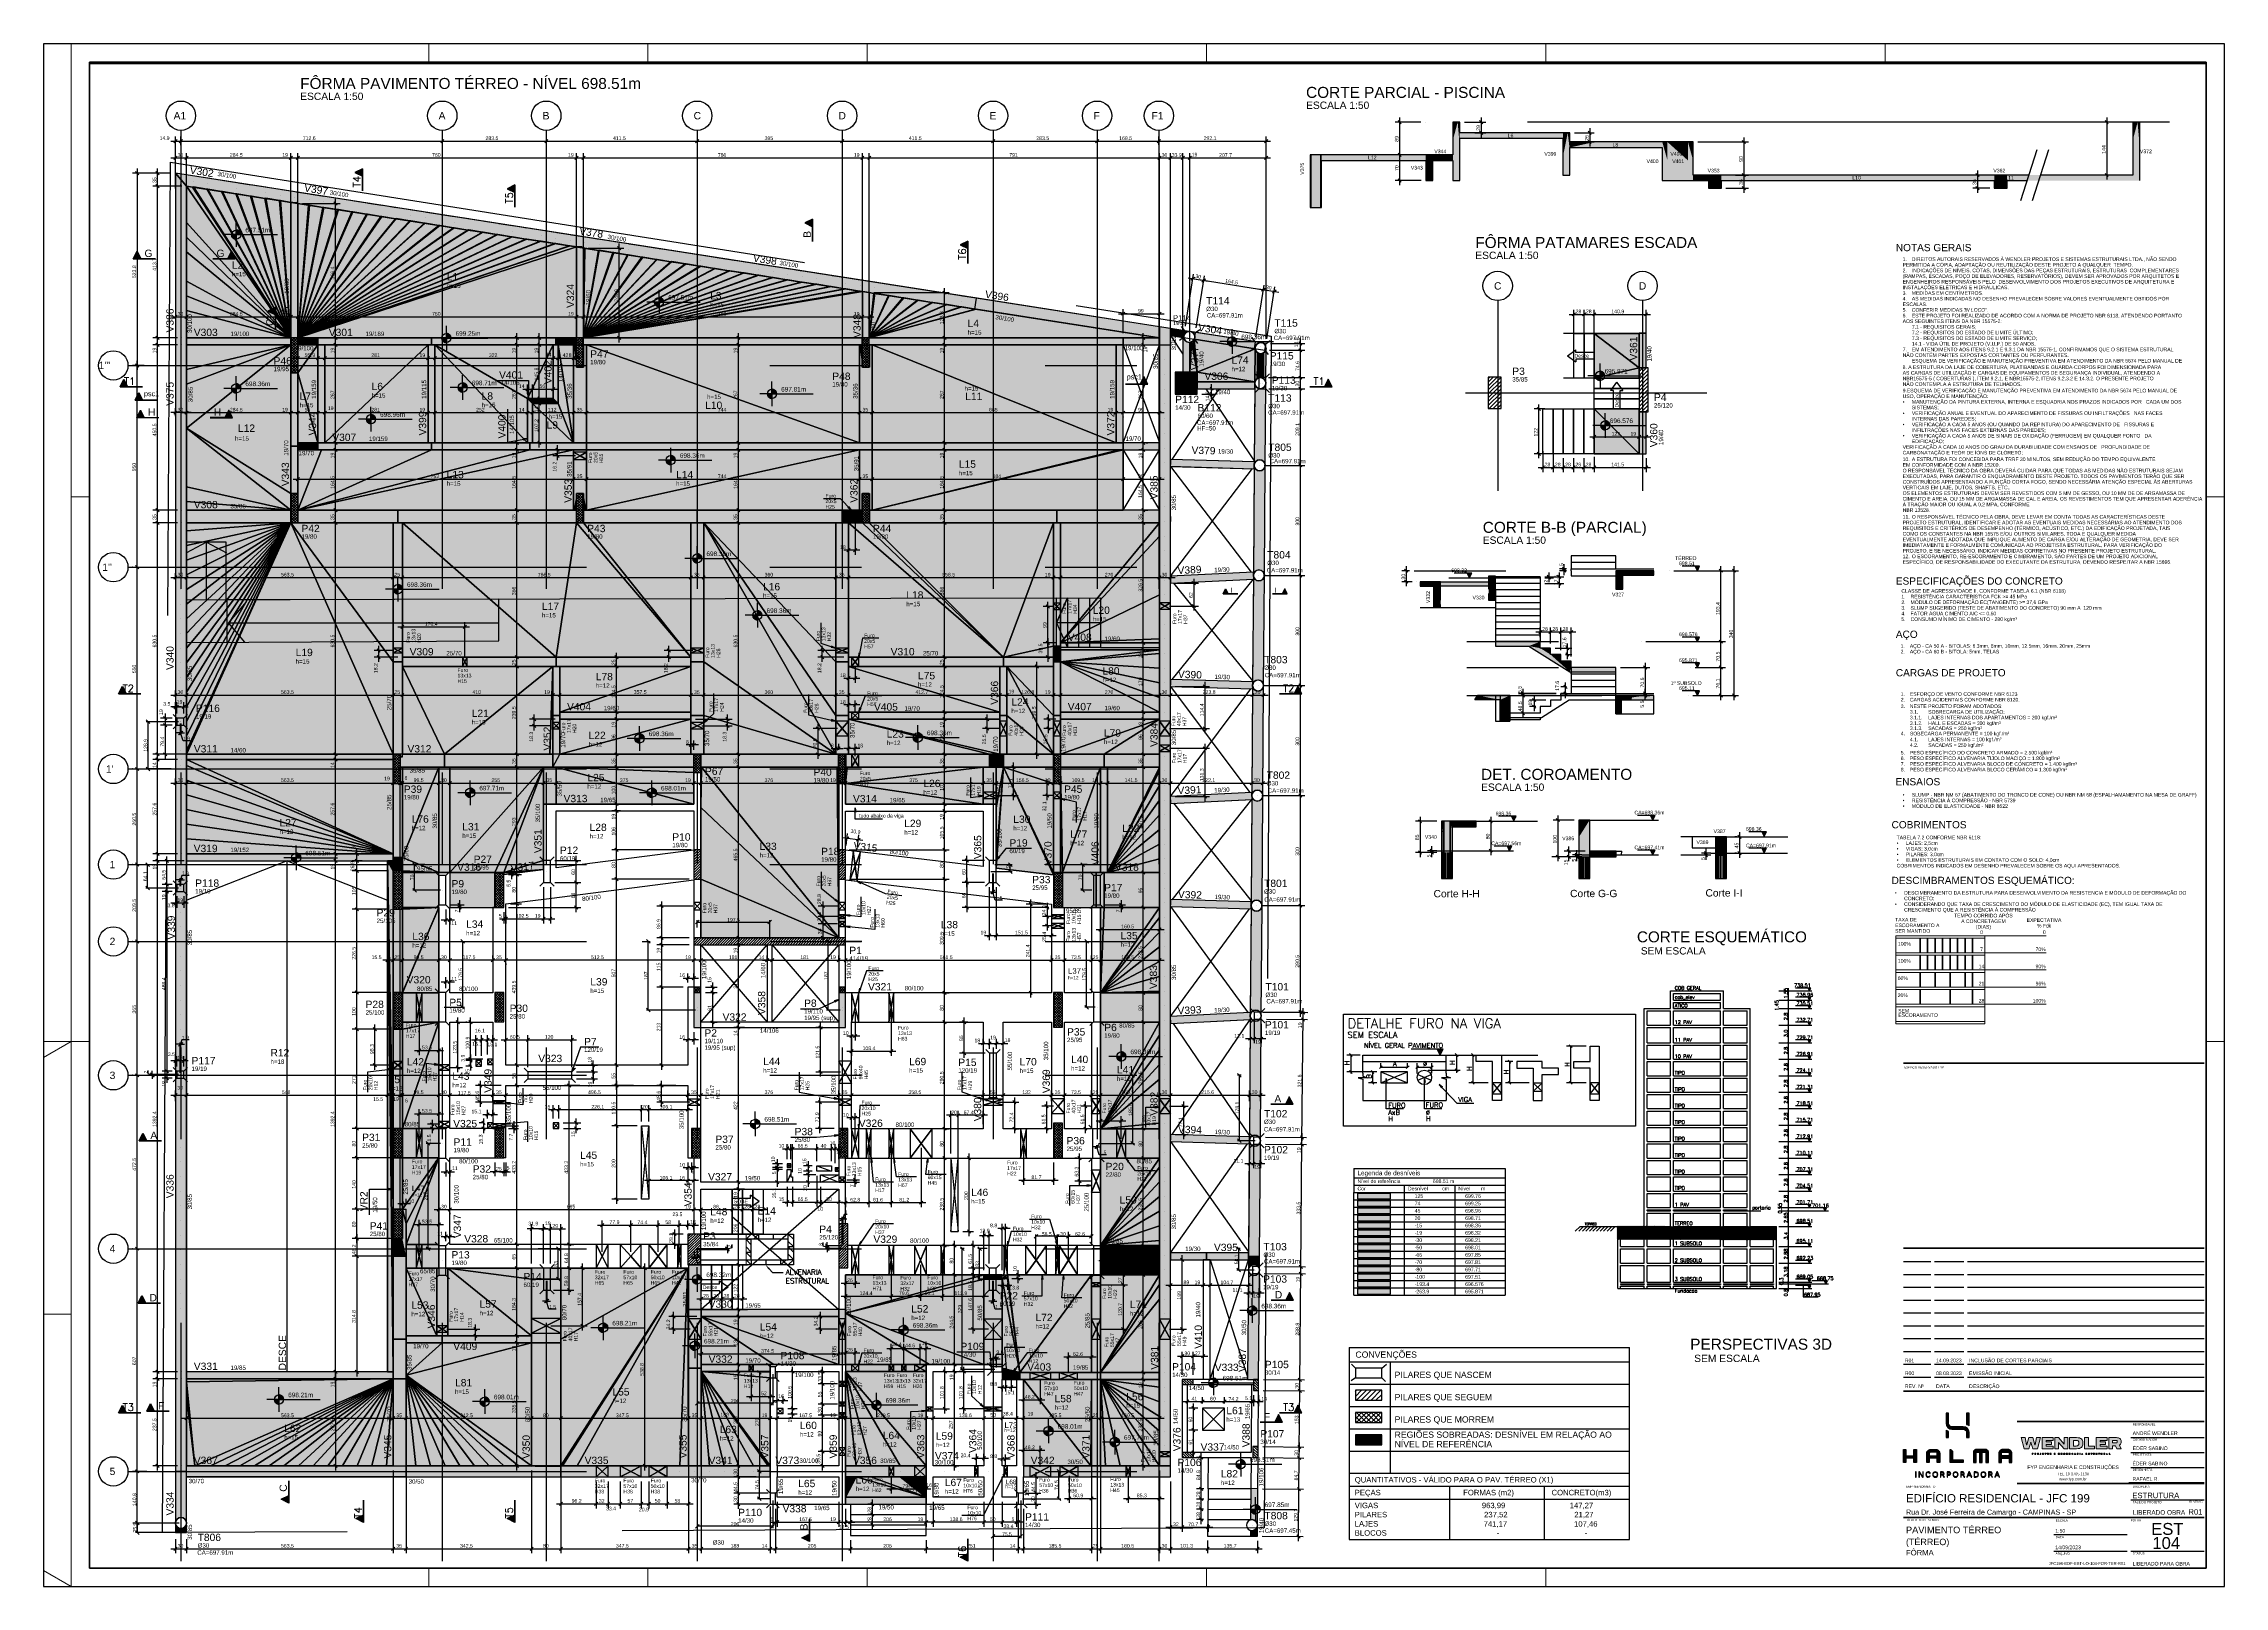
# Paper-space layout 'Layout1' of a CAD drawing. Extents: x -47 to 72, y -79 to 5.
# The model-space entities are those that its viewports show. They can reach past a viewport. Long polylines and large blocks are cut down to what shows.
import ezdxf
from ezdxf import colors
from ezdxf.entities.mleader import LeaderData, LeaderLine
from ezdxf.enums import TextEntityAlignment as Align
from ezdxf.math import Vec2, Vec3

# ---------------------------------------------------------------- set-up
doc = ezdxf.new("R2010")
doc.units = 0
doc.header["$MEASUREMENT"] = 0
for name, pattern in [('Dash', [0.5, 0.3, -0.2]), ('ESTILO_TQS_0001', [1, 0.7, -0.3]), ('ESTILO_TQS_0002', [0.4, 0.1, -0.3]), ('ESTILO_TQS_0003', [0.91, 0.5, -0.2, 0.01, -0.2]), ('ESTILO_TQS_0004', [1.12, 0.5, -0.2, 0.01, -0.2, 0.01, -0.2])]:
    doc.linetypes.add(name, pattern=pattern)
doc.layers.get('0').update_dxf_attribs({"linetype": 'CONTINUOUS'})
doc.layers.get('Defpoints').update_dxf_attribs({"linetype": 'CONTINUOUS'})
doc.layers.add('00VIEWPORT', color=255, linetype='CONTINUOUS', plot=False)
for name, color, linetype in [('119', 253, 'CONTINUOUS'), ('2', 2, 'CONTINUOUS'), ('200', 7, 'ESTILO_TQS_0002'), ('216', 3, 'CONTINUOUS'), ('221', 11, 'CONTINUOUS'), ('226', 2, 'CONTINUOUS'), ('27', 252, 'CONTINUOUS'), ('31', 6, 'CONTINUOUS'), ('32', 7, 'CONTINUOUS'), ('34', 252, 'CONTINUOUS'), ('35', 7, 'CONTINUOUS'), ('36', 113, 'CONTINUOUS'), ('37', 4, 'CONTINUOUS'), ('38', 190, 'CONTINUOUS'), ('39', 74, 'CONTINUOUS'), ('4', 2, 'CONTINUOUS'), ('40', 240, 'CONTINUOUS'), ('41', 190, 'CONTINUOUS'), ('42', 3, 'CONTINUOUS'), ('43', 3, 'CONTINUOUS'), ('44', 3, 'CONTINUOUS'), ('45', 2, 'CONTINUOUS'), ('46', 2, 'CONTINUOUS'), ('47', 2, 'CONTINUOUS'), ('48', 4, 'CONTINUOUS'), ('50', 5, 'CONTINUOUS'), ('51', 5, 'CONTINUOUS'), ('52', 3, 'CONTINUOUS'), ('53', 242, 'CONTINUOUS'), ('54', 242, 'CONTINUOUS'), ('55', 12, 'CONTINUOUS'), ('56', 51, 'CONTINUOUS'), ('57', 252, 'CONTINUOUS'), ('58', 220, 'CONTINUOUS'), ('59', 183, 'CONTINUOUS'), ('6', 3, 'CONTINUOUS'), ('60', 253, 'CONTINUOUS'), ('61', 253, 'CONTINUOUS'), ('62', 153, 'CONTINUOUS'), ('63', 30, 'CONTINUOUS'), ('64', 122, 'CONTINUOUS'), ('65', 131, 'CONTINUOUS'), ('66', 231, 'CONTINUOUS'), ('67', 7, 'CONTINUOUS'), ('68', 4, 'CONTINUOUS'), ('70', 160, 'CONTINUOUS'), ('73', 2, 'CONTINUOUS'), ('74', 2, 'CONTINUOUS'), ('75', 9, 'CONTINUOUS'), ('76', 3, 'CONTINUOUS'), ('78', 6, 'CONTINUOUS'), ('79', 12, 'CONTINUOUS'), ('80', 6, 'CONTINUOUS'), ('81', 2, 'CONTINUOUS'), ('82', 252, 'CONTINUOUS'), ('83', 74, 'CONTINUOUS'), ('95', 7, 'CONTINUOUS'), ('96', 252, 'CONTINUOUS'), ('Camada 1', 7, 'CONTINUOUS'), ('Carimbo', 7, 'CONTINUOUS')]:
    doc.layers.add(name, color=color, linetype=linetype)
for name, color, linetype, lineweight in [('WP_ANOTAÇÃO GERAL', 2, 'CONTINUOUS', 13), ('WP_BLOCOS', 4, 'CONTINUOUS', 13), ('WP_EST', 9, 'CONTINUOUS', 13), ('WP_FOLHA_MLINHAEXTERNA', 8, 'CONTINUOUS', 9), ('WP_FOLHA_MLINHAINTERNA', 3, 'CONTINUOUS', 50), ('WP_LINHAS 0_1PEN', 2, 'CONTINUOUS', 13), ('WP_LINHAS OCULTAS', 9, 'Dash', 13), ('WP_MARGEM_CARIMBO', 2, 'CONTINUOUS', 9), ('WP_NOTAS', 2, 'CONTINUOUS', 9), ('WP_TÍTULO DE VISTA', 3, 'CONTINUOUS', 9)]:
    doc.layers.add(name, color=color, linetype=linetype, lineweight=lineweight)
doc.styles.add('Arial', font='arial.ttf', dxfattribs={"height": 7.5})
doc.styles.add('Arial_12', font='arial.ttf', dxfattribs={"height": 0.393413})
doc.styles.add('Arial_2mm 1-50', font='arial.ttf', dxfattribs={"height": 9.835329})
doc.styles.add('Arial_8', font='arial.ttf', dxfattribs={"height": 0.16875})
doc.styles.add('FYP - ARIAL', font='arial.ttf')
doc.styles.get("Standard").update_dxf_attribs({"font": 'ROMANS.SHX'})
doc.styles.add('TQS_ARIAL', font='arial.ttf')
doc.dimstyles.new('Diagonal 2mm 1-50', dxfattribs={"dimscale": 30.48, "dimtxt": 9.8353, "dimasz": 0.328084, "dimexe": 0.164042, "dimexo": 0.164042, "dimgap": 0.04101, "dimtad": 1, "dimdec": 1, "dimdsep": 46, "dimtxsty": 'Arial_2mm 1-50', "dimblk1": 'OBLIQUE', "dimblk2": 'OBLIQUE', "dimsah": 1, "dimcen": 0.09, "dimadec": 8, "dimazin": 0, "dimtfac": 1, "dimtdec": 8, "dimtmove": 1, "dimatfit": 0, "dimfxl": 1, "dimtvp": 1, "dimtfillclr": 256, "dimtolj": 1, "dimtzin": 0, "dimarcsym": 2})
doc.dimstyles.get("Standard").update_dxf_attribs({"dimtxt": 0.18, "dimasz": 0.18, "dimexe": 0.18, "dimexo": 0.0625, "dimgap": 0.09, "dimtad": 0, "dimtih": 1, "dimtoh": 1, "dimdec": 4, "dimzin": 0, "dimdsep": 46, "dimtxsty": 'Standard', "dimcen": 0.09, "dimadec": 0, "dimazin": 0, "dimtfac": 1, "dimtdec": 4, "dimtofl": 0, "dimtmove": 0, "dimatfit": 3, "dimfxl": 1, "dimtolj": 1, "dimtzin": 0, "dimarcsym": 0})

# ---------------------------------------------------------------- blocks, each defined once
blk = doc.blocks.new('WP-Folha-Carimbo Padrão-R3 - A0-2218446-ESQUEMA DE FERRO _ GRAUTE')
at = {"layer": 'WP_FOLHA_MLINHAEXTERNA'}
for p, q in [((-88.95, 45.5), (29.95, 45.5)), ((-88.95, -38.6), (-88.95, 45.5)), ((-87.45, 45.5), (-87.45, -38.6)), ((-67.95, 45.5), (-67.95, 44.5)), ((-56, 44.5), (-56, 45.5)), ((-44.05, 44.5), (-44.05, 45.5)), ((-25.55, 44.5), (-25.55, 45.5)), ((-7.05, 44.5), (-7.05, 45.5)), ((11.45, 44.5), (11.45, 45.5)), ((29.95, 45.5), (29.95, -38.6)), ((-87.45, 20.8), (-86.45, 20.8)), ((28.95, 20.8), (29.95, 20.8)), ((-87.45, -8.9), (-88.95, -9.77)), ((-88.95, -8.9), (-88.95, -38.6)), ((-86.45, -8.9), (-88.95, -8.9)), ((-88.95, -8.9), (-88.95, -38.6)), ((28.95, -8.9), (29.95, -8.9)), ((-88.95, -23.75), (-87.45, -23.75)), ((-87.45, -38.6), (-88.95, -37.73)), ((-67.95, -37.6), (-67.95, -38.6)), ((-56, -38.6), (-56, -37.6)), ((-44.05, -38.6), (-44.05, -37.6)), ((-25.55, -38.6), (-25.55, -37.6)), ((-7.05, -38.6), (-7.05, -37.6)), ((29.95, -38.6), (-88.95, -38.6))]:
    blk.add_line(p, q, dxfattribs=at)
at = {"layer": 'WP_FOLHA_MLINHAINTERNA'}
for p, q in [((-86.45, -37.6), (-86.45, 44.5)), ((-86.45, 44.5), (28.95, 44.5)), ((28.95, 44.5), (28.95, -37.6)), ((28.95, -37.6), (-86.45, -37.6))]:
    blk.add_line(p, q, dxfattribs=at)
blk = doc.blocks.new('block 143')
at = {"layer": 'Camada 1', "lineweight": 0}
for points, knots in [([(4424, -637), (4423, -636), (4422, -636), (4421, -636), (4421, -636), (4414, -636), (4414, -636), (4414, -636), (4414, -651), (4414, -651), (4414, -651), (4417, -651), (4417, -651), (4417, -651), (4417, -645), (4417, -645), (4417, -645), (4421, -645), (4421, -645), (4422, -645), (4423, -645), (4424, -644), (4424, -644), (4425, -644), (4425, -643), (4426, -642), (4426, -641), (4426, -640), (4426, -640), (4426, -639), (4425, -638), (4425, -637), (4424, -637), (4424, -637)], [0, 0, 0, 0, 1, 1, 1, 2, 2, 2, 3, 3, 3, 4, 4, 4, 5, 5, 5, 6, 6, 6, 7, 7, 7, 8, 8, 8, 9, 9, 9, 10, 10, 10, 11, 11, 11, 11]), ([(4423, -641), (4422, -642), (4422, -642), (4422, -642), (4422, -642), (4421, -642), (4421, -642), (4421, -642), (4417, -642), (4417, -642), (4417, -642), (4417, -639), (4417, -639), (4417, -639), (4421, -639), (4421, -639), (4421, -639), (4422, -639), (4422, -639), (4422, -639), (4422, -639), (4423, -640), (4423, -640), (4423, -640), (4423, -640), (4423, -641), (4423, -641), (4423, -641)], [0, 0, 0, 0, 1, 1, 1, 2, 2, 2, 3, 3, 3, 4, 4, 4, 5, 5, 5, 6, 6, 6, 7, 7, 7, 8, 8, 8, 9, 9, 9, 9])]:
    blk.add_open_spline(points, degree=3, knots=knots, dxfattribs=at)
blk = doc.blocks.new('block 144')
at = {"layer": 'Camada 1', "lineweight": 0}
for points, knots in [([(4450, -644), (4451, -644), (4452, -643), (4452, -643), (4452, -642), (4453, -641), (4453, -640), (4453, -639), (4452, -639), (4452, -638), (4452, -637), (4451, -637), (4450, -637), (4450, -636), (4449, -636), (4448, -636), (4448, -636), (4441, -636), (4441, -636), (4441, -636), (4441, -651), (4441, -651), (4441, -651), (4444, -651), (4444, -651), (4444, -651), (4444, -645), (4444, -645), (4444, -645), (4446, -645), (4446, -645), (4446, -645), (4449, -651), (4449, -651), (4449, -651), (4453, -651), (4453, -651), (4453, -651), (4449, -645), (4449, -645), (4450, -644), (4450, -644), (4450, -644)], [0, 0, 0, 0, 1, 1, 1, 2, 2, 2, 3, 3, 3, 4, 4, 4, 5, 5, 5, 6, 6, 6, 7, 7, 7, 8, 8, 8, 9, 9, 9, 10, 10, 10, 11, 11, 11, 12, 12, 12, 13, 13, 13, 14, 14, 14, 14]), ([(4449, -642), (4448, -642), (4448, -642), (4448, -642), (4448, -642), (4444, -642), (4444, -642), (4444, -642), (4444, -639), (4444, -639), (4444, -639), (4448, -639), (4448, -639), (4448, -639), (4448, -639), (4449, -639), (4449, -639), (4449, -639), (4449, -639), (4449, -640), (4449, -640), (4449, -640), (4449, -641), (4449, -641), (4449, -641), (4449, -642), (4449, -642), (4449, -642)], [0, 0, 0, 0, 1, 1, 1, 2, 2, 2, 3, 3, 3, 4, 4, 4, 5, 5, 5, 6, 6, 6, 7, 7, 7, 8, 8, 8, 9, 9, 9, 9])]:
    blk.add_open_spline(points, degree=3, knots=knots, dxfattribs=at)
blk = doc.blocks.new('block 145')
at = {"layer": 'Camada 1', "lineweight": 0}
for points in [[(4477, -637), (4476, -636), (4475, -636), (4474, -636), (4472, -636), (4471, -636), (4470, -637), (4469, -637), (4469, -638), (4468, -638), (4468, -639), (4467, -640), (4467, -641), (4467, -641), (4467, -645), (4467, -645), (4467, -646), (4468, -647), (4468, -648), (4469, -649), (4469, -650), (4470, -650), (4471, -651), (4472, -651), (4474, -651), (4475, -651), (4476, -651), (4477, -650), (4478, -650), (4478, -649), (4479, -648), (4479, -647), (4480, -646), (4480, -645), (4480, -645), (4480, -641), (4480, -641), (4480, -640), (4479, -639), (4479, -638), (4478, -638), (4478, -637), (4477, -637)], [(4476, -645), (4476, -646), (4476, -646), (4476, -647), (4476, -647), (4475, -647), (4475, -648), (4475, -648), (4474, -648), (4474, -648), (4473, -648), (4472, -648), (4472, -648), (4472, -647), (4471, -647), (4471, -647), (4471, -646), (4471, -646), (4471, -645), (4471, -645), (4471, -641), (4471, -641), (4471, -641), (4471, -640), (4471, -640), (4471, -639), (4472, -639), (4472, -639), (4472, -639), (4473, -639), (4474, -639), (4474, -639), (4475, -639), (4475, -639), (4475, -639), (4476, -639), (4476, -640), (4476, -640), (4476, -641), (4476, -641), (4476, -641), (4476, -645), (4476, -645)]]:
    blk.add_open_spline(points, degree=3, knots=[0, 0, 0, 0, 1, 1, 1, 2, 2, 2, 3, 3, 3, 4, 4, 4, 5, 5, 5, 6, 6, 6, 7, 7, 7, 8, 8, 8, 9, 9, 9, 10, 10, 10, 11, 11, 11, 12, 12, 12, 13, 13, 13, 14, 14, 14, 14], dxfattribs=at)
blk = doc.blocks.new('block 146')
at = {"layer": 'Camada 1', "lineweight": 0}
for points in [[(4576, -637), (4575, -636), (4574, -636), (4573, -636), (4572, -636), (4571, -636), (4570, -637), (4569, -637), (4568, -638), (4568, -638), (4567, -639), (4567, -640), (4567, -641), (4567, -641), (4567, -645), (4567, -645), (4567, -646), (4567, -647), (4568, -648), (4568, -649), (4569, -650), (4570, -650), (4571, -651), (4572, -651), (4573, -651), (4574, -651), (4575, -651), (4576, -650), (4577, -650), (4578, -649), (4578, -648), (4579, -647), (4579, -646), (4579, -645), (4579, -645), (4579, -641), (4579, -641), (4579, -640), (4579, -639), (4578, -638), (4578, -638), (4577, -637), (4576, -637)], [(4576, -645), (4576, -646), (4576, -646), (4576, -647), (4575, -647), (4575, -647), (4575, -648), (4574, -648), (4574, -648), (4573, -648), (4573, -648), (4572, -648), (4572, -648), (4571, -647), (4571, -647), (4571, -647), (4570, -646), (4570, -646), (4570, -645), (4570, -645), (4570, -641), (4570, -641), (4570, -641), (4570, -640), (4571, -640), (4571, -639), (4571, -639), (4572, -639), (4572, -639), (4573, -639), (4573, -639), (4574, -639), (4574, -639), (4575, -639), (4575, -639), (4575, -639), (4576, -640), (4576, -640), (4576, -641), (4576, -641), (4576, -641), (4576, -645), (4576, -645)]]:
    blk.add_open_spline(points, degree=3, knots=[0, 0, 0, 0, 1, 1, 1, 2, 2, 2, 3, 3, 3, 4, 4, 4, 5, 5, 5, 6, 6, 6, 7, 7, 7, 8, 8, 8, 9, 9, 9, 10, 10, 10, 11, 11, 11, 12, 12, 12, 13, 13, 13, 14, 14, 14, 14], dxfattribs=at)
blk = doc.blocks.new('block 147')
at = {"layer": 'Camada 1', "lineweight": 0}
for points in [[(4847, -636), (4840, -651), (4843, -651), (4844, -648), (4851, -648), (4852, -651), (4855, -651), (4849, -636), (4847, -636)], [(4846, -646), (4848, -641), (4850, -646), (4846, -646)]]:
    blk.add_lwpolyline(points, dxfattribs=at)
blk = doc.blocks.new('block 148')
at = {"layer": 'Camada 1', "lineweight": 0}
for points, knots in [([(4879, -644), (4879, -644), (4880, -643), (4880, -643), (4881, -642), (4881, -641), (4881, -640), (4881, -639), (4881, -639), (4880, -638), (4880, -637), (4879, -637), (4879, -637), (4878, -636), (4877, -636), (4876, -636), (4876, -636), (4869, -636), (4869, -636), (4869, -636), (4869, -651), (4869, -651), (4869, -651), (4872, -651), (4872, -651), (4872, -651), (4872, -645), (4872, -645), (4872, -645), (4874, -645), (4874, -645), (4874, -645), (4878, -651), (4878, -651), (4878, -651), (4881, -651), (4881, -651), (4881, -651), (4877, -645), (4877, -645), (4878, -644), (4878, -644), (4879, -644)], [0, 0, 0, 0, 1, 1, 1, 2, 2, 2, 3, 3, 3, 4, 4, 4, 5, 5, 5, 6, 6, 6, 7, 7, 7, 8, 8, 8, 9, 9, 9, 10, 10, 10, 11, 11, 11, 12, 12, 12, 13, 13, 13, 14, 14, 14, 14]), ([(4877, -642), (4876, -642), (4876, -642), (4876, -642), (4876, -642), (4872, -642), (4872, -642), (4872, -642), (4872, -639), (4872, -639), (4872, -639), (4876, -639), (4876, -639), (4876, -639), (4877, -639), (4877, -639), (4877, -639), (4877, -639), (4877, -639), (4877, -640), (4878, -640), (4878, -640), (4878, -641), (4877, -641), (4877, -641), (4877, -642), (4877, -642), (4877, -642)], [0, 0, 0, 0, 1, 1, 1, 2, 2, 2, 3, 3, 3, 4, 4, 4, 5, 5, 5, 6, 6, 6, 7, 7, 7, 8, 8, 8, 9, 9, 9, 9])]:
    blk.add_open_spline(points, degree=3, knots=knots, dxfattribs=at)
blk = doc.blocks.new('block 149')
at = {"layer": 'Camada 1', "lineweight": 0}
for points in [[(4919, -636), (4913, -651), (4916, -651), (4917, -648), (4923, -648), (4924, -651), (4928, -651), (4921, -636), (4919, -636)], [(4918, -646), (4920, -641), (4922, -646), (4918, -646)]]:
    blk.add_lwpolyline(points, dxfattribs=at)
blk = doc.blocks.new('block 150')
at = {"layer": 'Camada 1', "lineweight": 0}
for points, knots in [([(5042, -644), (5043, -644), (5044, -643), (5044, -643), (5044, -642), (5045, -641), (5045, -640), (5045, -639), (5044, -639), (5044, -638), (5044, -637), (5043, -637), (5042, -637), (5042, -636), (5041, -636), (5040, -636), (5040, -636), (5033, -636), (5033, -636), (5033, -636), (5033, -651), (5033, -651), (5033, -651), (5036, -651), (5036, -651), (5036, -651), (5036, -645), (5036, -645), (5036, -645), (5038, -645), (5038, -645), (5038, -645), (5042, -651), (5042, -651), (5042, -651), (5045, -651), (5045, -651), (5045, -651), (5041, -645), (5041, -645), (5042, -644), (5042, -644), (5042, -644)], [0, 0, 0, 0, 1, 1, 1, 2, 2, 2, 3, 3, 3, 4, 4, 4, 5, 5, 5, 6, 6, 6, 7, 7, 7, 8, 8, 8, 9, 9, 9, 10, 10, 10, 11, 11, 11, 12, 12, 12, 13, 13, 13, 14, 14, 14, 14]), ([(5041, -642), (5040, -642), (5040, -642), (5040, -642), (5040, -642), (5036, -642), (5036, -642), (5036, -642), (5036, -639), (5036, -639), (5036, -639), (5040, -639), (5040, -639), (5040, -639), (5040, -639), (5041, -639), (5041, -639), (5041, -639), (5041, -639), (5041, -640), (5041, -640), (5041, -640), (5041, -641), (5041, -641), (5041, -641), (5041, -642), (5041, -642), (5041, -642)], [0, 0, 0, 0, 1, 1, 1, 2, 2, 2, 3, 3, 3, 4, 4, 4, 5, 5, 5, 6, 6, 6, 7, 7, 7, 8, 8, 8, 9, 9, 9, 9])]:
    blk.add_open_spline(points, degree=3, knots=knots, dxfattribs=at)
blk = doc.blocks.new('block 151')
at = {"layer": 'Camada 1', "lineweight": 0}
for points, knots in [([(5147, -644), (5148, -644), (5149, -643), (5149, -643), (5149, -642), (5150, -641), (5150, -640), (5150, -639), (5149, -639), (5149, -638), (5149, -637), (5148, -637), (5147, -637), (5147, -636), (5146, -636), (5145, -636), (5145, -636), (5138, -636), (5138, -636), (5138, -636), (5138, -651), (5138, -651), (5138, -651), (5141, -651), (5141, -651), (5141, -651), (5141, -645), (5141, -645), (5141, -645), (5143, -645), (5143, -645), (5143, -645), (5146, -651), (5146, -651), (5146, -651), (5150, -651), (5150, -651), (5150, -651), (5146, -645), (5146, -645), (5147, -644), (5147, -644), (5147, -644)], [0, 0, 0, 0, 1, 1, 1, 2, 2, 2, 3, 3, 3, 4, 4, 4, 5, 5, 5, 6, 6, 6, 7, 7, 7, 8, 8, 8, 9, 9, 9, 10, 10, 10, 11, 11, 11, 12, 12, 12, 13, 13, 13, 14, 14, 14, 14]), ([(5146, -642), (5145, -642), (5145, -642), (5145, -642), (5145, -642), (5141, -642), (5141, -642), (5141, -642), (5141, -639), (5141, -639), (5141, -639), (5145, -639), (5145, -639), (5145, -639), (5145, -639), (5146, -639), (5146, -639), (5146, -639), (5146, -639), (5146, -640), (5146, -640), (5146, -640), (5146, -641), (5146, -641), (5146, -641), (5146, -642), (5146, -642), (5146, -642)], [0, 0, 0, 0, 1, 1, 1, 2, 2, 2, 3, 3, 3, 4, 4, 4, 5, 5, 5, 6, 6, 6, 7, 7, 7, 8, 8, 8, 9, 9, 9, 9])]:
    blk.add_open_spline(points, degree=3, knots=knots, dxfattribs=at)
blk = doc.blocks.new('block 152')
at = {"layer": 'Camada 1', "lineweight": 0}
for points in [[(5169, -636), (5163, -651), (5166, -651), (5167, -648), (5173, -648), (5174, -651), (5178, -651), (5171, -636), (5169, -636)], [(5168, -646), (5170, -641), (5172, -646), (5168, -646)]]:
    blk.add_lwpolyline(points, dxfattribs=at)
blk = doc.blocks.new('block 153')
at = {"layer": 'Camada 1', "lineweight": 0}
for points in [[(4913, -493), (4908, -489), (4901, -485), (4893, -483), (4885, -481), (4875, -479), (4864, -479), (4864, -479), (4792, -479), (4792, -479), (4792, -479), (4792, -592), (4792, -592), (4792, -592), (4864, -592), (4864, -592), (4875, -592), (4885, -590), (4893, -588), (4901, -585), (4908, -582), (4913, -578), (4918, -573), (4922, -568), (4924, -562), (4926, -556), (4928, -549), (4928, -542), (4928, -542), (4928, -529), (4928, -529), (4928, -522), (4926, -515), (4924, -509), (4922, -503), (4918, -498), (4913, -493)], [(4887, -540), (4887, -543), (4887, -546), (4886, -549), (4885, -552), (4883, -555), (4881, -557), (4879, -559), (4876, -561), (4873, -562), (4870, -563), (4865, -564), (4861, -564), (4861, -564), (4832, -564), (4832, -564), (4832, -564), (4832, -507), (4832, -507), (4832, -507), (4861, -507), (4861, -507), (4866, -507), (4870, -508), (4874, -509), (4877, -511), (4880, -513), (4882, -515), (4884, -517), (4885, -519), (4886, -522), (4887, -525), (4887, -527), (4887, -530), (4887, -530), (4887, -540), (4887, -540)]]:
    blk.add_open_spline(points, degree=3, knots=[0, 0, 0, 0, 1, 1, 1, 2, 2, 2, 3, 3, 3, 4, 4, 4, 5, 5, 5, 6, 6, 6, 7, 7, 7, 8, 8, 8, 9, 9, 9, 10, 10, 10, 11, 11, 11, 12, 12, 12, 12], dxfattribs=at)
blk = doc.blocks.new('block 154')
at = {"layer": 'Camada 1', "lineweight": 0}
for points, knots in [([(5312, -539), (5314, -534), (5315, -529), (5315, -522), (5315, -522), (5315, -515), (5315, -515), (5315, -510), (5314, -505), (5311, -500), (5309, -496), (5306, -492), (5301, -489), (5297, -486), (5292, -483), (5286, -482), (5280, -480), (5273, -479), (5266, -479), (5266, -479), (5189, -479), (5189, -479), (5189, -479), (5189, -592), (5189, -592), (5189, -592), (5228, -592), (5228, -592), (5228, -592), (5228, -561), (5228, -561), (5228, -561), (5257, -561), (5257, -561), (5257, -561), (5271, -592), (5271, -592), (5271, -592), (5315, -592), (5315, -592), (5315, -592), (5297, -554), (5297, -554), (5299, -553), (5300, -552), (5302, -551), (5306, -548), (5309, -544), (5312, -539)], [0, 0, 0, 0, 1, 1, 1, 2, 2, 2, 3, 3, 3, 4, 4, 4, 5, 5, 5, 6, 6, 6, 7, 7, 7, 8, 8, 8, 9, 9, 9, 10, 10, 10, 11, 11, 11, 12, 12, 12, 13, 13, 13, 14, 14, 14, 15, 15, 15, 16, 16, 16, 16]), ([(5275, -522), (5275, -524), (5274, -526), (5273, -527), (5273, -529), (5272, -530), (5270, -531), (5269, -532), (5267, -532), (5265, -533), (5264, -533), (5262, -533), (5260, -533), (5260, -533), (5228, -533), (5228, -533), (5228, -533), (5228, -507), (5228, -507), (5228, -507), (5261, -507), (5261, -507), (5263, -507), (5265, -507), (5266, -508), (5268, -508), (5270, -509), (5271, -509), (5272, -510), (5273, -511), (5274, -513), (5274, -514), (5275, -516), (5275, -518), (5275, -518), (5275, -522), (5275, -522)], [0, 0, 0, 0, 1, 1, 1, 2, 2, 2, 3, 3, 3, 4, 4, 4, 5, 5, 5, 6, 6, 6, 7, 7, 7, 8, 8, 8, 9, 9, 9, 10, 10, 10, 11, 11, 11, 12, 12, 12, 12])]:
    blk.add_open_spline(points, degree=3, knots=knots, dxfattribs=at)
blk = doc.blocks.new('block 142')
at = {"layer": 'Camada 1', "true_color": 0xff4000}
h = blk.add_hatch(color=20, dxfattribs=at)
h.dxf.hatch_style = 2
h.paths.add_polyline_path([(5501, -645), (5712, -645), (5712, -592), (5576, -592), (5576, -564), (5681, -564), (5681, -512), (5576, -512), (5576, -484), (5712, -484), (5712, -430), (5501, -430)])
h.paths.add_polyline_path([(4456, -645), (4667, -645), (4667, -592), (4531, -592), (4531, -564), (4636, -564), (4636, -512), (4531, -512), (4531, -484), (4667, -484), (4667, -430), (4456, -430)])
h.paths.add_polyline_path([(4881, -557), (4770, -430), (4699, -430), (4699, -645), (4772, -645), (4771, -523), (4879, -645), (4952, -645), (4952, -430), (4879, -430)])
edge = h.paths.add_edge_path()
edge.add_spline(control_points=[(5215, -457), (5206, -448), (5193, -442), (5178, -437), (5162, -432), (5144, -430), (5122, -430), (5122, -430), (4985, -430), (4985, -430), (4985, -430), (4985, -645), (4985, -645), (4985, -645), (5122, -645), (5122, -645), (5144, -645), (5163, -643), (5178, -638), (5194, -633), (5206, -627), (5216, -618), (5226, -610), (5233, -600), (5237, -589), (5242, -577), (5244, -564), (5244, -551), (5244, -551), (5244, -525), (5244, -525), (5244, -511), (5242, -498), (5237, -487), (5232, -475), (5225, -465), (5215, -457)], knot_values=[0, 0, 0, 0, 1, 1, 1, 2, 2, 2, 3, 3, 3, 4, 4, 4, 5, 5, 5, 6, 6, 6, 7, 7, 7, 8, 8, 8, 9, 9, 9, 10, 10, 10, 11, 11, 11, 12, 12, 12, 12], degree=3, periodic=0)
edge = h.paths.add_edge_path()
edge.add_spline(control_points=[(5167, -546), (5167, -552), (5166, -559), (5164, -564), (5162, -570), (5159, -575), (5155, -579), (5151, -583), (5145, -586), (5139, -589), (5133, -591), (5125, -592), (5116, -592), (5116, -592), (5061, -592), (5061, -592), (5061, -592), (5061, -484), (5061, -484), (5061, -484), (5115, -484), (5115, -484), (5126, -484), (5134, -485), (5141, -488), (5147, -490), (5153, -494), (5156, -498), (5160, -502), (5163, -507), (5164, -512), (5166, -517), (5167, -522), (5167, -528), (5167, -528), (5167, -546), (5167, -546)], knot_values=[0, 0, 0, 0, 1, 1, 1, 2, 2, 2, 3, 3, 3, 4, 4, 4, 5, 5, 5, 6, 6, 6, 7, 7, 7, 8, 8, 8, 9, 9, 9, 10, 10, 10, 11, 11, 11, 12, 12, 12, 12], degree=3, periodic=0)
h.paths.add_polyline_path([(5352, -430), (5276, -430), (5276, -645), (5469, -645), (5469, -592), (5352, -592)])
h.paths.add_polyline_path([(4317, -569), (4311, -569), (4272, -430), (4196, -430), (4157, -569), (4151, -569), (4121, -430), (4044, -430), (4104, -645), (4197, -645), (4232, -515), (4234, -515), (4236, -515), (4272, -645), (4364, -645), (4424, -430), (4347, -430)])
edge = h.paths.add_edge_path()
edge.add_spline(control_points=[(5980, -545), (5984, -535), (5986, -525), (5986, -512), (5986, -512), (5986, -499), (5986, -499), (5986, -489), (5984, -479), (5979, -470), (5975, -462), (5969, -454), (5960, -448), (5952, -442), (5942, -438), (5930, -435), (5919, -432), (5906, -430), (5892, -430), (5892, -430), (5744, -430), (5744, -430), (5744, -430), (5744, -645), (5744, -645), (5744, -645), (5820, -645), (5820, -645), (5820, -645), (5820, -587), (5820, -587), (5820, -587), (5875, -587), (5875, -587), (5875, -587), (5902, -645), (5902, -645), (5902, -645), (5986, -645), (5986, -645), (5986, -645), (5953, -574), (5953, -574), (5956, -572), (5958, -570), (5961, -568), (5969, -562), (5975, -554), (5980, -545)], knot_values=[0, 0, 0, 0, 1, 1, 1, 2, 2, 2, 3, 3, 3, 4, 4, 4, 5, 5, 5, 6, 6, 6, 7, 7, 7, 8, 8, 8, 9, 9, 9, 10, 10, 10, 11, 11, 11, 12, 12, 12, 13, 13, 13, 14, 14, 14, 15, 15, 15, 16, 16, 16, 16], degree=3, periodic=0)
edge = h.paths.add_edge_path()
edge.add_spline(control_points=[(5909, -511), (5909, -515), (5908, -519), (5907, -521), (5905, -524), (5903, -527), (5900, -529), (5898, -530), (5895, -532), (5892, -533), (5888, -533), (5885, -534), (5881, -534), (5881, -534), (5820, -534), (5820, -534), (5820, -534), (5820, -483), (5820, -483), (5820, -483), (5882, -483), (5882, -483), (5886, -483), (5890, -484), (5893, -484), (5897, -485), (5899, -486), (5902, -488), (5904, -489), (5906, -492), (5907, -494), (5908, -497), (5909, -501), (5909, -505), (5909, -505), (5909, -511), (5909, -511)], knot_values=[0, 0, 0, 0, 1, 1, 1, 2, 2, 2, 3, 3, 3, 4, 4, 4, 5, 5, 5, 6, 6, 6, 7, 7, 7, 8, 8, 8, 9, 9, 9, 10, 10, 10, 11, 11, 11, 12, 12, 12, 12], degree=3, periodic=0)
at = {"layer": 'Camada 1', "true_color": 0x6a6a6c}
h = blk.add_hatch(color=251, dxfattribs=at)
h.dxf.hatch_style = 2
edge = h.paths.add_edge_path()
edge.add_spline(control_points=[(4278, -731), (4276, -731), (4275, -730), (4273, -730), (4273, -730), (4260, -730), (4260, -730), (4260, -730), (4260, -758), (4260, -758), (4260, -758), (4266, -758), (4266, -758), (4266, -758), (4266, -748), (4266, -748), (4266, -748), (4273, -748), (4273, -748), (4275, -748), (4276, -747), (4278, -746), (4279, -746), (4281, -745), (4281, -743), (4282, -742), (4283, -741), (4283, -739), (4283, -737), (4282, -736), (4281, -734), (4281, -733), (4279, -732), (4278, -731)], knot_values=[0, 0, 0, 0, 1, 1, 1, 2, 2, 2, 3, 3, 3, 4, 4, 4, 5, 5, 5, 6, 6, 6, 7, 7, 7, 8, 8, 8, 9, 9, 9, 10, 10, 10, 11, 11, 11, 11], degree=3, periodic=0)
edge = h.paths.add_edge_path()
edge.add_spline(control_points=[(4276, -741), (4276, -741), (4275, -742), (4275, -742), (4274, -742), (4273, -742), (4273, -742), (4273, -742), (4266, -742), (4266, -742), (4266, -742), (4266, -735), (4266, -735), (4266, -735), (4273, -735), (4273, -735), (4273, -735), (4274, -736), (4275, -736), (4275, -736), (4276, -737), (4276, -737), (4276, -738), (4276, -738), (4276, -739), (4276, -740), (4276, -740), (4276, -741)], knot_values=[0, 0, 0, 0, 1, 1, 1, 2, 2, 2, 3, 3, 3, 4, 4, 4, 5, 5, 5, 6, 6, 6, 7, 7, 7, 8, 8, 8, 9, 9, 9, 9], degree=3, periodic=0)
edge = h.paths.add_edge_path()
edge.add_spline(control_points=[(4329, -746), (4331, -745), (4332, -744), (4332, -743), (4333, -742), (4333, -740), (4333, -739), (4333, -737), (4333, -736), (4332, -734), (4332, -733), (4331, -732), (4329, -731), (4328, -731), (4326, -730), (4325, -730), (4325, -730), (4310, -730), (4310, -730), (4310, -730), (4310, -758), (4310, -758), (4310, -758), (4316, -758), (4316, -758), (4316, -758), (4316, -747), (4316, -747), (4316, -747), (4320, -747), (4320, -747), (4320, -747), (4327, -758), (4327, -758), (4327, -758), (4335, -758), (4335, -758), (4335, -758), (4327, -747), (4327, -747), (4328, -747), (4329, -746), (4329, -746)], knot_values=[0, 0, 0, 0, 1, 1, 1, 2, 2, 2, 3, 3, 3, 4, 4, 4, 5, 5, 5, 6, 6, 6, 7, 7, 7, 8, 8, 8, 9, 9, 9, 10, 10, 10, 11, 11, 11, 12, 12, 12, 13, 13, 13, 14, 14, 14, 14], degree=3, periodic=0)
edge = h.paths.add_edge_path()
edge.add_spline(control_points=[(4326, -742), (4325, -742), (4325, -742), (4324, -742), (4324, -742), (4316, -742), (4316, -742), (4316, -742), (4316, -735), (4316, -735), (4316, -735), (4324, -735), (4324, -735), (4325, -735), (4325, -736), (4326, -736), (4326, -736), (4327, -737), (4327, -737), (4327, -738), (4327, -738), (4327, -739), (4327, -739), (4327, -740), (4327, -740), (4327, -741), (4326, -741), (4326, -742)], knot_values=[0, 0, 0, 0, 1, 1, 1, 2, 2, 2, 3, 3, 3, 4, 4, 4, 5, 5, 5, 6, 6, 6, 7, 7, 7, 8, 8, 8, 9, 9, 9, 9], degree=3, periodic=0)
edge = h.paths.add_edge_path()
edge.add_spline(control_points=[(4380, -731), (4378, -731), (4376, -730), (4374, -730), (4371, -730), (4369, -731), (4367, -731), (4366, -732), (4364, -733), (4363, -735), (4362, -737), (4362, -738), (4362, -740), (4362, -740), (4362, -748), (4362, -748), (4362, -750), (4362, -752), (4363, -754), (4364, -755), (4366, -757), (4367, -757), (4369, -758), (4371, -759), (4374, -759), (4376, -759), (4378, -758), (4380, -757), (4382, -757), (4383, -755), (4384, -754), (4385, -752), (4385, -750), (4385, -748), (4385, -748), (4385, -740), (4385, -740), (4385, -738), (4385, -737), (4384, -735), (4383, -733), (4382, -732), (4380, -731)], knot_values=[0, 0, 0, 0, 1, 1, 1, 2, 2, 2, 3, 3, 3, 4, 4, 4, 5, 5, 5, 6, 6, 6, 7, 7, 7, 8, 8, 8, 9, 9, 9, 10, 10, 10, 11, 11, 11, 12, 12, 12, 13, 13, 13, 14, 14, 14, 14], degree=3, periodic=0)
edge = h.paths.add_edge_path()
edge.add_spline(control_points=[(4379, -748), (4379, -749), (4379, -750), (4378, -751), (4378, -752), (4377, -752), (4377, -753), (4376, -753), (4375, -753), (4374, -753), (4373, -753), (4372, -753), (4371, -753), (4370, -752), (4369, -752), (4369, -751), (4368, -750), (4368, -749), (4368, -748), (4368, -748), (4368, -740), (4368, -740), (4368, -739), (4368, -738), (4369, -738), (4369, -737), (4370, -736), (4371, -736), (4372, -736), (4373, -735), (4374, -735), (4375, -735), (4376, -736), (4377, -736), (4377, -736), (4378, -737), (4378, -738), (4379, -738), (4379, -739), (4379, -740), (4379, -740), (4379, -748), (4379, -748)], knot_values=[0, 0, 0, 0, 1, 1, 1, 2, 2, 2, 3, 3, 3, 4, 4, 4, 5, 5, 5, 6, 6, 6, 7, 7, 7, 8, 8, 8, 9, 9, 9, 10, 10, 10, 11, 11, 11, 12, 12, 12, 13, 13, 13, 14, 14, 14, 14], degree=3, periodic=0)
edge = h.paths.add_edge_path()
edge.add_spline(control_points=[(4423, -749), (4423, -751), (4423, -752), (4422, -752), (4422, -753), (4421, -754), (4420, -754), (4419, -754), (4418, -753), (4417, -753), (4417, -753), (4416, -752), (4415, -752), (4415, -752), (4410, -755), (4410, -755), (4411, -756), (4412, -757), (4414, -758), (4416, -758), (4417, -759), (4419, -759), (4421, -759), (4423, -758), (4425, -758), (4426, -757), (4428, -756), (4428, -754), (4429, -753), (4430, -751), (4430, -749), (4430, -749), (4430, -730), (4430, -730), (4430, -730), (4423, -730), (4423, -730), (4423, -730), (4423, -749), (4423, -749)], knot_values=[0, 0, 0, 0, 1, 1, 1, 2, 2, 2, 3, 3, 3, 4, 4, 4, 5, 5, 5, 6, 6, 6, 7, 7, 7, 8, 8, 8, 9, 9, 9, 10, 10, 10, 11, 11, 11, 12, 12, 12, 13, 13, 13, 13], degree=3, periodic=0)
h.paths.add_polyline_path([(4459, -758), (4481, -758), (4481, -753), (4465, -753), (4465, -747), (4478, -747), (4478, -742), (4465, -742), (4465, -735), (4481, -735), (4481, -730), (4459, -730)])
h.paths.add_polyline_path([(4504, -735), (4513, -735), (4513, -758), (4519, -758), (4519, -735), (4528, -735), (4528, -730), (4504, -730)])
edge = h.paths.add_edge_path()
edge.add_spline(control_points=[(4571, -731), (4569, -731), (4567, -730), (4564, -730), (4562, -730), (4560, -731), (4558, -731), (4556, -732), (4555, -733), (4554, -735), (4553, -737), (4553, -738), (4553, -740), (4553, -740), (4553, -748), (4553, -748), (4553, -750), (4553, -752), (4554, -754), (4555, -755), (4556, -757), (4558, -757), (4560, -758), (4562, -759), (4564, -759), (4567, -759), (4569, -758), (4571, -757), (4572, -757), (4574, -755), (4575, -754), (4576, -752), (4576, -750), (4576, -748), (4576, -748), (4576, -740), (4576, -740), (4576, -738), (4576, -737), (4575, -735), (4574, -733), (4572, -732), (4571, -731)], knot_values=[0, 0, 0, 0, 1, 1, 1, 2, 2, 2, 3, 3, 3, 4, 4, 4, 5, 5, 5, 6, 6, 6, 7, 7, 7, 8, 8, 8, 9, 9, 9, 10, 10, 10, 11, 11, 11, 12, 12, 12, 13, 13, 13, 14, 14, 14, 14], degree=3, periodic=0)
edge = h.paths.add_edge_path()
edge.add_spline(control_points=[(4570, -748), (4570, -749), (4570, -750), (4569, -751), (4569, -752), (4568, -752), (4567, -753), (4566, -753), (4565, -753), (4564, -753), (4563, -753), (4562, -753), (4562, -753), (4561, -752), (4560, -752), (4560, -751), (4559, -750), (4559, -749), (4559, -748), (4559, -748), (4559, -740), (4559, -740), (4559, -739), (4559, -738), (4560, -738), (4560, -737), (4561, -736), (4562, -736), (4562, -736), (4563, -735), (4564, -735), (4565, -735), (4566, -736), (4567, -736), (4568, -736), (4569, -737), (4569, -738), (4570, -738), (4570, -739), (4570, -740), (4570, -740), (4570, -748), (4570, -748)], knot_values=[0, 0, 0, 0, 1, 1, 1, 2, 2, 2, 3, 3, 3, 4, 4, 4, 5, 5, 5, 6, 6, 6, 7, 7, 7, 8, 8, 8, 9, 9, 9, 10, 10, 10, 11, 11, 11, 12, 12, 12, 13, 13, 13, 14, 14, 14, 14], degree=3, periodic=0)
edge = h.paths.add_edge_path()
edge.add_spline(control_points=[(4623, -743), (4621, -743), (4620, -742), (4618, -742), (4618, -742), (4617, -742), (4617, -742), (4617, -742), (4617, -742), (4617, -742), (4617, -742), (4617, -742), (4617, -742), (4617, -742), (4617, -742), (4617, -742), (4615, -742), (4614, -741), (4613, -741), (4613, -741), (4612, -741), (4612, -740), (4611, -740), (4611, -739), (4611, -738), (4611, -738), (4611, -738), (4611, -738), (4611, -737), (4611, -736), (4612, -736), (4613, -735), (4615, -735), (4617, -735), (4618, -735), (4619, -735), (4620, -736), (4622, -736), (4623, -737), (4624, -737), (4624, -737), (4627, -733), (4627, -733), (4626, -732), (4625, -732), (4624, -731), (4622, -731), (4621, -731), (4620, -730), (4619, -730), (4618, -730), (4617, -730), (4614, -730), (4612, -730), (4610, -731), (4608, -732), (4607, -733), (4606, -734), (4605, -735), (4605, -737), (4605, -739), (4605, -739), (4605, -739), (4605, -739), (4605, -741), (4605, -742), (4606, -743), (4607, -745), (4608, -745), (4610, -746), (4611, -746), (4613, -747), (4615, -747), (4615, -747), (4616, -747), (4616, -747), (4616, -747), (4616, -747), (4616, -747), (4616, -747), (4616, -747), (4616, -747), (4617, -747), (4618, -747), (4619, -748), (4620, -748), (4620, -748), (4621, -748), (4621, -749), (4622, -749), (4622, -750), (4622, -750), (4622, -750), (4622, -750), (4622, -751), (4621, -752), (4620, -753), (4619, -753), (4617, -754), (4615, -754), (4614, -754), (4612, -753), (4610, -753), (4609, -752), (4607, -752), (4606, -751), (4606, -751), (4603, -755), (4603, -755), (4604, -756), (4605, -757), (4607, -757), (4608, -758), (4609, -758), (4611, -758), (4612, -759), (4614, -759), (4615, -759), (4618, -759), (4620, -758), (4622, -758), (4624, -757), (4625, -756), (4626, -755), (4627, -753), (4628, -752), (4628, -750), (4628, -750), (4628, -750), (4628, -750), (4628, -748), (4627, -747), (4626, -746), (4625, -745), (4624, -744), (4623, -743)], knot_values=[0, 0, 0, 0, 1, 1, 1, 2, 2, 2, 3, 3, 3, 4, 4, 4, 5, 5, 5, 6, 6, 6, 7, 7, 7, 8, 8, 8, 9, 9, 9, 10, 10, 10, 11, 11, 11, 12, 12, 12, 13, 13, 13, 14, 14, 14, 15, 15, 15, 16, 16, 16, 17, 17, 17, 18, 18, 18, 19, 19, 19, 20, 20, 20, 21, 21, 21, 22, 22, 22, 23, 23, 23, 24, 24, 24, 25, 25, 25, 26, 26, 26, 27, 27, 27, 28, 28, 28, 29, 29, 29, 30, 30, 30, 31, 31, 31, 32, 32, 32, 33, 33, 33, 34, 34, 34, 35, 35, 35, 36, 36, 36, 37, 37, 37, 38, 38, 38, 39, 39, 39, 40, 40, 40, 41, 41, 41, 42, 42, 42, 43, 43, 43, 44, 44, 44, 45, 45, 45, 45], degree=3, periodic=0)
h.paths.add_polyline_path([(4686, -758), (4708, -758), (4708, -753), (4692, -753), (4692, -747), (4705, -747), (4705, -742), (4692, -742), (4692, -735), (4708, -735), (4708, -730), (4686, -730)])
h.paths.add_polyline_path([(4766, -758), (4788, -758), (4788, -753), (4772, -753), (4772, -747), (4785, -747), (4785, -742), (4772, -742), (4772, -735), (4788, -735), (4788, -730), (4766, -730)])
h.paths.add_polyline_path([(4835, -751), (4823, -730), (4816, -730), (4816, -758), (4822, -758), (4822, -738), (4833, -758), (4840, -758), (4840, -730), (4835, -730)])
edge = h.paths.add_edge_path()
edge.add_spline(control_points=[(4882, -748), (4882, -748), (4887, -748), (4887, -748), (4887, -748), (4887, -748), (4887, -748), (4887, -749), (4886, -750), (4886, -751), (4886, -752), (4885, -752), (4884, -753), (4883, -753), (4882, -753), (4881, -753), (4880, -753), (4879, -753), (4878, -753), (4877, -752), (4877, -752), (4876, -751), (4876, -750), (4876, -750), (4876, -749), (4876, -749), (4876, -741), (4876, -741), (4876, -740), (4876, -739), (4876, -738), (4877, -737), (4877, -737), (4878, -736), (4879, -736), (4880, -736), (4881, -736), (4882, -736), (4883, -736), (4883, -736), (4884, -736), (4884, -736), (4885, -737), (4886, -737), (4886, -738), (4886, -738), (4886, -738), (4893, -738), (4893, -738), (4892, -737), (4892, -735), (4890, -734), (4889, -733), (4888, -732), (4886, -731), (4885, -730), (4883, -730), (4881, -730), (4879, -730), (4877, -731), (4875, -731), (4873, -732), (4872, -733), (4871, -735), (4870, -737), (4869, -738), (4869, -741), (4869, -741), (4869, -749), (4869, -749), (4869, -751), (4870, -752), (4871, -754), (4872, -755), (4873, -757), (4875, -757), (4877, -758), (4879, -759), (4881, -759), (4884, -759), (4886, -758), (4887, -757), (4889, -756), (4890, -755), (4891, -754), (4892, -752), (4893, -750), (4893, -748), (4893, -748), (4893, -743), (4893, -743), (4893, -743), (4882, -743), (4882, -743), (4882, -743), (4882, -748), (4882, -748)], knot_values=[0, 0, 0, 0, 1, 1, 1, 2, 2, 2, 3, 3, 3, 4, 4, 4, 5, 5, 5, 6, 6, 6, 7, 7, 7, 8, 8, 8, 9, 9, 9, 10, 10, 10, 11, 11, 11, 12, 12, 12, 13, 13, 13, 14, 14, 14, 15, 15, 15, 16, 16, 16, 17, 17, 17, 18, 18, 18, 19, 19, 19, 20, 20, 20, 21, 21, 21, 22, 22, 22, 23, 23, 23, 24, 24, 24, 25, 25, 25, 26, 26, 26, 27, 27, 27, 28, 28, 28, 29, 29, 29, 30, 30, 30, 31, 31, 31, 32, 32, 32, 32], degree=3, periodic=0)
h.paths.add_polyline_path([(4922, -758), (4943, -758), (4943, -753), (4928, -753), (4928, -747), (4941, -747), (4941, -742), (4928, -742), (4928, -735), (4943, -735), (4943, -730), (4922, -730)])
h.paths.add_polyline_path([(4990, -751), (4979, -730), (4972, -730), (4972, -758), (4977, -758), (4977, -738), (4989, -758), (4996, -758), (4996, -730), (4990, -730)])
h.paths.add_polyline_path([(5044, -742), (5032, -742), (5032, -730), (5026, -730), (5026, -758), (5032, -758), (5032, -747), (5044, -747), (5044, -758), (5050, -758), (5050, -730), (5044, -730)])
h.paths.add_polyline_path([(5088, -730), (5076, -758), (5083, -758), (5085, -754), (5096, -754), (5098, -758), (5105, -758), (5092, -730)])
h.paths.add_polyline_path([(5087, -749), (5090, -739), (5094, -749)])
edge = h.paths.add_edge_path()
edge.add_spline(control_points=[(5150, -746), (5151, -745), (5152, -744), (5153, -743), (5154, -742), (5154, -740), (5154, -739), (5154, -737), (5154, -736), (5153, -734), (5152, -733), (5151, -732), (5150, -731), (5149, -731), (5147, -730), (5145, -730), (5145, -730), (5131, -730), (5131, -730), (5131, -730), (5131, -758), (5131, -758), (5131, -758), (5137, -758), (5137, -758), (5137, -758), (5137, -747), (5137, -747), (5137, -747), (5141, -747), (5141, -747), (5141, -747), (5148, -758), (5148, -758), (5148, -758), (5156, -758), (5156, -758), (5156, -758), (5148, -747), (5148, -747), (5149, -747), (5149, -746), (5150, -746)], knot_values=[0, 0, 0, 0, 1, 1, 1, 2, 2, 2, 3, 3, 3, 4, 4, 4, 5, 5, 5, 6, 6, 6, 7, 7, 7, 8, 8, 8, 9, 9, 9, 10, 10, 10, 11, 11, 11, 12, 12, 12, 13, 13, 13, 14, 14, 14, 14], degree=3, periodic=0)
edge = h.paths.add_edge_path()
edge.add_spline(control_points=[(5146, -742), (5146, -742), (5145, -742), (5145, -742), (5145, -742), (5137, -742), (5137, -742), (5137, -742), (5137, -735), (5137, -735), (5137, -735), (5145, -735), (5145, -735), (5145, -735), (5146, -736), (5146, -736), (5147, -736), (5147, -737), (5148, -737), (5148, -738), (5148, -738), (5148, -739), (5148, -739), (5148, -740), (5148, -740), (5147, -741), (5147, -741), (5146, -742)], knot_values=[0, 0, 0, 0, 1, 1, 1, 2, 2, 2, 3, 3, 3, 4, 4, 4, 5, 5, 5, 6, 6, 6, 7, 7, 7, 8, 8, 8, 9, 9, 9, 9], degree=3, periodic=0)
h.paths.add_polyline_path([(5183, -758), (5189, -758), (5189, -730), (5183, -730)])
h.paths.add_polyline_path([(5228, -730), (5215, -758), (5222, -758), (5224, -754), (5235, -754), (5237, -758), (5244, -758), (5231, -730)])
h.paths.add_polyline_path([(5226, -749), (5230, -739), (5233, -749)])
h.paths.add_polyline_path([(5301, -758), (5322, -758), (5322, -753), (5307, -753), (5307, -747), (5320, -747), (5320, -742), (5307, -742), (5307, -735), (5322, -735), (5322, -730), (5301, -730)])
edge = h.paths.add_edge_path()
edge.add_spline(control_points=[(5368, -743), (5367, -743), (5365, -742), (5363, -742), (5363, -742), (5363, -742), (5363, -742), (5363, -742), (5362, -742), (5362, -742), (5362, -742), (5362, -742), (5362, -742), (5362, -742), (5362, -742), (5362, -742), (5361, -742), (5359, -741), (5359, -741), (5358, -741), (5357, -741), (5357, -740), (5356, -740), (5356, -739), (5356, -738), (5356, -738), (5356, -738), (5356, -738), (5356, -737), (5356, -736), (5357, -736), (5358, -735), (5360, -735), (5362, -735), (5363, -735), (5364, -735), (5366, -736), (5367, -736), (5368, -737), (5370, -737), (5370, -737), (5372, -733), (5372, -733), (5371, -732), (5370, -732), (5369, -731), (5368, -731), (5366, -731), (5365, -730), (5364, -730), (5363, -730), (5362, -730), (5359, -730), (5357, -730), (5355, -731), (5354, -732), (5352, -733), (5351, -734), (5350, -735), (5350, -737), (5350, -739), (5350, -739), (5350, -739), (5350, -739), (5350, -741), (5350, -742), (5351, -743), (5352, -745), (5354, -745), (5355, -746), (5356, -746), (5358, -747), (5360, -747), (5360, -747), (5361, -747), (5361, -747), (5361, -747), (5361, -747), (5361, -747), (5361, -747), (5361, -747), (5361, -747), (5362, -747), (5363, -747), (5364, -748), (5365, -748), (5365, -748), (5366, -748), (5366, -749), (5367, -749), (5367, -750), (5367, -750), (5367, -750), (5367, -750), (5367, -751), (5366, -752), (5365, -753), (5364, -753), (5362, -754), (5360, -754), (5359, -754), (5357, -753), (5355, -753), (5354, -752), (5352, -752), (5351, -751), (5351, -751), (5348, -755), (5348, -755), (5349, -756), (5351, -757), (5352, -757), (5353, -758), (5355, -758), (5356, -758), (5357, -759), (5359, -759), (5360, -759), (5363, -759), (5365, -758), (5367, -758), (5369, -757), (5370, -756), (5371, -755), (5372, -753), (5373, -752), (5373, -750), (5373, -750), (5373, -750), (5373, -750), (5373, -748), (5372, -747), (5371, -746), (5370, -745), (5369, -744), (5368, -743)], knot_values=[0, 0, 0, 0, 1, 1, 1, 2, 2, 2, 3, 3, 3, 4, 4, 4, 5, 5, 5, 6, 6, 6, 7, 7, 7, 8, 8, 8, 9, 9, 9, 10, 10, 10, 11, 11, 11, 12, 12, 12, 13, 13, 13, 14, 14, 14, 15, 15, 15, 16, 16, 16, 17, 17, 17, 18, 18, 18, 19, 19, 19, 20, 20, 20, 21, 21, 21, 22, 22, 22, 23, 23, 23, 24, 24, 24, 25, 25, 25, 26, 26, 26, 27, 27, 27, 28, 28, 28, 29, 29, 29, 30, 30, 30, 31, 31, 31, 32, 32, 32, 33, 33, 33, 34, 34, 34, 35, 35, 35, 36, 36, 36, 37, 37, 37, 38, 38, 38, 39, 39, 39, 40, 40, 40, 41, 41, 41, 42, 42, 42, 43, 43, 43, 44, 44, 44, 45, 45, 45, 45], degree=3, periodic=0)
h.paths.add_polyline_path([(5396, -735), (5405, -735), (5405, -758), (5411, -758), (5411, -735), (5420, -735), (5420, -730), (5396, -730)])
edge = h.paths.add_edge_path()
edge.add_spline(control_points=[(5464, -746), (5465, -745), (5466, -744), (5467, -743), (5468, -742), (5468, -740), (5468, -739), (5468, -737), (5468, -736), (5467, -734), (5466, -733), (5465, -732), (5464, -731), (5463, -731), (5461, -730), (5459, -730), (5459, -730), (5445, -730), (5445, -730), (5445, -730), (5445, -758), (5445, -758), (5445, -758), (5451, -758), (5451, -758), (5451, -758), (5451, -747), (5451, -747), (5451, -747), (5455, -747), (5455, -747), (5455, -747), (5462, -758), (5462, -758), (5462, -758), (5470, -758), (5470, -758), (5470, -758), (5462, -747), (5462, -747), (5463, -747), (5463, -746), (5464, -746)], knot_values=[0, 0, 0, 0, 1, 1, 1, 2, 2, 2, 3, 3, 3, 4, 4, 4, 5, 5, 5, 6, 6, 6, 7, 7, 7, 8, 8, 8, 9, 9, 9, 10, 10, 10, 11, 11, 11, 12, 12, 12, 13, 13, 13, 14, 14, 14, 14], degree=3, periodic=0)
edge = h.paths.add_edge_path()
edge.add_spline(control_points=[(5461, -742), (5460, -742), (5460, -742), (5459, -742), (5459, -742), (5451, -742), (5451, -742), (5451, -742), (5451, -735), (5451, -735), (5451, -735), (5459, -735), (5459, -735), (5460, -735), (5460, -736), (5461, -736), (5461, -736), (5461, -737), (5462, -737), (5462, -738), (5462, -738), (5462, -739), (5462, -739), (5462, -740), (5462, -740), (5461, -741), (5461, -741), (5461, -742)], knot_values=[0, 0, 0, 0, 1, 1, 1, 2, 2, 2, 3, 3, 3, 4, 4, 4, 5, 5, 5, 6, 6, 6, 7, 7, 7, 8, 8, 8, 9, 9, 9, 9], degree=3, periodic=0)
edge = h.paths.add_edge_path()
edge.add_spline(control_points=[(5514, -748), (5514, -750), (5514, -751), (5513, -752), (5512, -753), (5510, -753), (5509, -753), (5507, -753), (5505, -753), (5505, -752), (5504, -751), (5503, -750), (5503, -748), (5503, -748), (5503, -730), (5503, -730), (5503, -730), (5497, -730), (5497, -730), (5497, -730), (5497, -748), (5497, -748), (5497, -750), (5497, -752), (5498, -754), (5499, -755), (5501, -757), (5502, -757), (5504, -758), (5506, -759), (5509, -759), (5511, -759), (5513, -758), (5515, -757), (5517, -757), (5518, -755), (5519, -754), (5520, -752), (5520, -750), (5520, -748), (5520, -748), (5520, -730), (5520, -730), (5520, -730), (5514, -730), (5514, -730), (5514, -730), (5514, -748), (5514, -748)], knot_values=[0, 0, 0, 0, 1, 1, 1, 2, 2, 2, 3, 3, 3, 4, 4, 4, 5, 5, 5, 6, 6, 6, 7, 7, 7, 8, 8, 8, 9, 9, 9, 10, 10, 10, 11, 11, 11, 12, 12, 12, 13, 13, 13, 14, 14, 14, 15, 15, 15, 16, 16, 16, 16], degree=3, periodic=0)
h.paths.add_polyline_path([(5545, -735), (5554, -735), (5554, -758), (5560, -758), (5560, -735), (5569, -735), (5569, -730), (5545, -730)])
edge = h.paths.add_edge_path()
edge.add_spline(control_points=[(5611, -748), (5611, -750), (5611, -751), (5610, -752), (5609, -753), (5607, -753), (5605, -753), (5604, -753), (5602, -753), (5601, -752), (5600, -751), (5600, -750), (5600, -748), (5600, -748), (5600, -730), (5600, -730), (5600, -730), (5594, -730), (5594, -730), (5594, -730), (5594, -748), (5594, -748), (5594, -750), (5594, -752), (5595, -754), (5596, -755), (5597, -757), (5599, -757), (5601, -758), (5603, -759), (5605, -759), (5608, -759), (5610, -758), (5612, -757), (5614, -757), (5615, -755), (5616, -754), (5617, -752), (5617, -750), (5617, -748), (5617, -748), (5617, -730), (5617, -730), (5617, -730), (5611, -730), (5611, -730), (5611, -730), (5611, -748), (5611, -748)], knot_values=[0, 0, 0, 0, 1, 1, 1, 2, 2, 2, 3, 3, 3, 4, 4, 4, 5, 5, 5, 6, 6, 6, 7, 7, 7, 8, 8, 8, 9, 9, 9, 10, 10, 10, 11, 11, 11, 12, 12, 12, 13, 13, 13, 14, 14, 14, 15, 15, 15, 16, 16, 16, 16], degree=3, periodic=0)
edge = h.paths.add_edge_path()
edge.add_spline(control_points=[(5665, -746), (5666, -745), (5668, -744), (5668, -743), (5669, -742), (5669, -740), (5669, -739), (5669, -737), (5669, -736), (5668, -734), (5668, -733), (5666, -732), (5665, -731), (5664, -731), (5662, -730), (5660, -730), (5660, -730), (5646, -730), (5646, -730), (5646, -730), (5646, -758), (5646, -758), (5646, -758), (5652, -758), (5652, -758), (5652, -758), (5652, -747), (5652, -747), (5652, -747), (5656, -747), (5656, -747), (5656, -747), (5663, -758), (5663, -758), (5663, -758), (5671, -758), (5671, -758), (5671, -758), (5663, -747), (5663, -747), (5664, -747), (5664, -746), (5665, -746)], knot_values=[0, 0, 0, 0, 1, 1, 1, 2, 2, 2, 3, 3, 3, 4, 4, 4, 5, 5, 5, 6, 6, 6, 7, 7, 7, 8, 8, 8, 9, 9, 9, 10, 10, 10, 11, 11, 11, 12, 12, 12, 13, 13, 13, 14, 14, 14, 14], degree=3, periodic=0)
edge = h.paths.add_edge_path()
edge.add_spline(control_points=[(5662, -742), (5661, -742), (5661, -742), (5660, -742), (5660, -742), (5652, -742), (5652, -742), (5652, -742), (5652, -735), (5652, -735), (5652, -735), (5660, -735), (5660, -735), (5661, -735), (5661, -736), (5662, -736), (5662, -736), (5662, -737), (5663, -737), (5663, -738), (5663, -738), (5663, -739), (5663, -739), (5663, -740), (5663, -740), (5662, -741), (5662, -741), (5662, -742)], knot_values=[0, 0, 0, 0, 1, 1, 1, 2, 2, 2, 3, 3, 3, 4, 4, 4, 5, 5, 5, 6, 6, 6, 7, 7, 7, 8, 8, 8, 9, 9, 9, 9], degree=3, periodic=0)
h.paths.add_polyline_path([(5707, -730), (5695, -758), (5701, -758), (5703, -754), (5715, -754), (5716, -758), (5723, -758), (5711, -730)])
h.paths.add_polyline_path([(5705, -749), (5709, -739), (5713, -749)])
h.paths.add_polyline_path([(5756, -753), (5756, -730), (5750, -730), (5750, -758), (5771, -758), (5771, -753)])
at = {"layer": 'Camada 1', "lineweight": 0}
for points in [[(4317, -569), (4311, -569), (4272, -430), (4196, -430), (4157, -569), (4151, -569), (4121, -430), (4044, -430), (4104, -645), (4197, -645), (4232, -515), (4234, -515), (4236, -515), (4272, -645), (4364, -645), (4424, -430), (4347, -430), (4317, -569)], [(4456, -645), (4667, -645), (4667, -592), (4531, -592), (4531, -564), (4636, -564), (4636, -512), (4531, -512), (4531, -484), (4667, -484), (4667, -430), (4456, -430), (4456, -645)], [(4459, -758), (4481, -758), (4481, -753), (4465, -753), (4465, -747), (4478, -747), (4478, -742), (4465, -742), (4465, -735), (4481, -735), (4481, -730), (4459, -730), (4459, -758)], [(4504, -735), (4513, -735), (4513, -758), (4519, -758), (4519, -735), (4528, -735), (4528, -730), (4504, -730), (4504, -735)], [(4686, -758), (4708, -758), (4708, -753), (4692, -753), (4692, -747), (4705, -747), (4705, -742), (4692, -742), (4692, -735), (4708, -735), (4708, -730), (4686, -730), (4686, -758)], [(4881, -557), (4770, -430), (4699, -430), (4699, -645), (4772, -645), (4771, -523), (4879, -645), (4952, -645), (4952, -430), (4879, -430), (4881, -557)], [(4766, -758), (4788, -758), (4788, -753), (4772, -753), (4772, -747), (4785, -747), (4785, -742), (4772, -742), (4772, -735), (4788, -735), (4788, -730), (4766, -730), (4766, -758)], [(4835, -751), (4823, -730), (4816, -730), (4816, -758), (4822, -758), (4822, -738), (4833, -758), (4840, -758), (4840, -730), (4835, -730), (4835, -751)], [(4922, -758), (4943, -758), (4943, -753), (4928, -753), (4928, -747), (4941, -747), (4941, -742), (4928, -742), (4928, -735), (4943, -735), (4943, -730), (4922, -730), (4922, -758)], [(4990, -751), (4979, -730), (4972, -730), (4972, -758), (4977, -758), (4977, -738), (4989, -758), (4996, -758), (4996, -730), (4990, -730), (4990, -751)], [(5044, -742), (5032, -742), (5032, -730), (5026, -730), (5026, -758), (5032, -758), (5032, -747), (5044, -747), (5044, -758), (5050, -758), (5050, -730), (5044, -730), (5044, -742)], [(5183, -758), (5189, -758), (5189, -730), (5183, -730), (5183, -758)], [(5352, -430), (5276, -430), (5276, -645), (5469, -645), (5469, -592), (5352, -592), (5352, -430)], [(5301, -758), (5322, -758), (5322, -753), (5307, -753), (5307, -747), (5320, -747), (5320, -742), (5307, -742), (5307, -735), (5322, -735), (5322, -730), (5301, -730), (5301, -758)], [(5396, -735), (5405, -735), (5405, -758), (5411, -758), (5411, -735), (5420, -735), (5420, -730), (5396, -730), (5396, -735)], [(5501, -645), (5712, -645), (5712, -592), (5576, -592), (5576, -564), (5681, -564), (5681, -512), (5576, -512), (5576, -484), (5712, -484), (5712, -430), (5501, -430), (5501, -645)], [(5545, -735), (5554, -735), (5554, -758), (5560, -758), (5560, -735), (5569, -735), (5569, -730), (5545, -730), (5545, -735)], [(5756, -753), (5756, -730), (5750, -730), (5750, -758), (5771, -758), (5771, -753), (5756, -753)]]:
    blk.add_lwpolyline(points, dxfattribs=at)
for points, knots in [([(4423, -749), (4423, -751), (4423, -752), (4422, -752), (4422, -753), (4421, -754), (4420, -754), (4419, -754), (4418, -753), (4417, -753), (4417, -753), (4416, -752), (4415, -752), (4415, -752), (4410, -755), (4410, -755), (4411, -756), (4412, -757), (4414, -758), (4416, -758), (4417, -759), (4419, -759), (4421, -759), (4423, -758), (4425, -758), (4426, -757), (4428, -756), (4428, -754), (4429, -753), (4430, -751), (4430, -749), (4430, -749), (4430, -730), (4430, -730), (4430, -730), (4423, -730), (4423, -730), (4423, -730), (4423, -749), (4423, -749)], [0, 0, 0, 0, 1, 1, 1, 2, 2, 2, 3, 3, 3, 4, 4, 4, 5, 5, 5, 6, 6, 6, 7, 7, 7, 8, 8, 8, 9, 9, 9, 10, 10, 10, 11, 11, 11, 12, 12, 12, 13, 13, 13, 13]), ([(4623, -743), (4621, -743), (4620, -742), (4618, -742), (4618, -742), (4617, -742), (4617, -742), (4617, -742), (4617, -742), (4617, -742), (4617, -742), (4617, -742), (4617, -742), (4617, -742), (4617, -742), (4617, -742), (4615, -742), (4614, -741), (4613, -741), (4613, -741), (4612, -741), (4612, -740), (4611, -740), (4611, -739), (4611, -738), (4611, -738), (4611, -738), (4611, -738), (4611, -737), (4611, -736), (4612, -736), (4613, -735), (4615, -735), (4617, -735), (4618, -735), (4619, -735), (4620, -736), (4622, -736), (4623, -737), (4624, -737), (4624, -737), (4627, -733), (4627, -733), (4626, -732), (4625, -732), (4624, -731), (4622, -731), (4621, -731), (4620, -730), (4619, -730), (4618, -730), (4617, -730), (4614, -730), (4612, -730), (4610, -731), (4608, -732), (4607, -733), (4606, -734), (4605, -735), (4605, -737), (4605, -739), (4605, -739), (4605, -739), (4605, -739), (4605, -741), (4605, -742), (4606, -743), (4607, -745), (4608, -745), (4610, -746), (4611, -746), (4613, -747), (4615, -747), (4615, -747), (4616, -747), (4616, -747), (4616, -747), (4616, -747), (4616, -747), (4616, -747), (4616, -747), (4616, -747), (4617, -747), (4618, -747), (4619, -748), (4620, -748), (4620, -748), (4621, -748), (4621, -749), (4622, -749), (4622, -750), (4622, -750), (4622, -750), (4622, -750), (4622, -751), (4621, -752), (4620, -753), (4619, -753), (4617, -754), (4615, -754), (4614, -754), (4612, -753), (4610, -753), (4609, -752), (4607, -752), (4606, -751), (4606, -751), (4603, -755), (4603, -755), (4604, -756), (4605, -757), (4607, -757), (4608, -758), (4609, -758), (4611, -758), (4612, -759), (4614, -759), (4615, -759), (4618, -759), (4620, -758), (4622, -758), (4624, -757), (4625, -756), (4626, -755), (4627, -753), (4628, -752), (4628, -750), (4628, -750), (4628, -750), (4628, -750), (4628, -748), (4627, -747), (4626, -746), (4625, -745), (4624, -744), (4623, -743)], [0, 0, 0, 0, 1, 1, 1, 2, 2, 2, 3, 3, 3, 4, 4, 4, 5, 5, 5, 6, 6, 6, 7, 7, 7, 8, 8, 8, 9, 9, 9, 10, 10, 10, 11, 11, 11, 12, 12, 12, 13, 13, 13, 14, 14, 14, 15, 15, 15, 16, 16, 16, 17, 17, 17, 18, 18, 18, 19, 19, 19, 20, 20, 20, 21, 21, 21, 22, 22, 22, 23, 23, 23, 24, 24, 24, 25, 25, 25, 26, 26, 26, 27, 27, 27, 28, 28, 28, 29, 29, 29, 30, 30, 30, 31, 31, 31, 32, 32, 32, 33, 33, 33, 34, 34, 34, 35, 35, 35, 36, 36, 36, 37, 37, 37, 38, 38, 38, 39, 39, 39, 40, 40, 40, 41, 41, 41, 42, 42, 42, 43, 43, 43, 44, 44, 44, 45, 45, 45, 45]), ([(4882, -748), (4882, -748), (4887, -748), (4887, -748), (4887, -748), (4887, -748), (4887, -748), (4887, -749), (4886, -750), (4886, -751), (4886, -752), (4885, -752), (4884, -753), (4883, -753), (4882, -753), (4881, -753), (4880, -753), (4879, -753), (4878, -753), (4877, -752), (4877, -752), (4876, -751), (4876, -750), (4876, -750), (4876, -749), (4876, -749), (4876, -741), (4876, -741), (4876, -740), (4876, -739), (4876, -738), (4877, -737), (4877, -737), (4878, -736), (4879, -736), (4880, -736), (4881, -736), (4882, -736), (4883, -736), (4883, -736), (4884, -736), (4884, -736), (4885, -737), (4886, -737), (4886, -738), (4886, -738), (4886, -738), (4893, -738), (4893, -738), (4892, -737), (4892, -735), (4890, -734), (4889, -733), (4888, -732), (4886, -731), (4885, -730), (4883, -730), (4881, -730), (4879, -730), (4877, -731), (4875, -731), (4873, -732), (4872, -733), (4871, -735), (4870, -737), (4869, -738), (4869, -741), (4869, -741), (4869, -749), (4869, -749), (4869, -751), (4870, -752), (4871, -754), (4872, -755), (4873, -757), (4875, -757), (4877, -758), (4879, -759), (4881, -759), (4884, -759), (4886, -758), (4887, -757), (4889, -756), (4890, -755), (4891, -754), (4892, -752), (4893, -750), (4893, -748), (4893, -748), (4893, -743), (4893, -743), (4893, -743), (4882, -743), (4882, -743), (4882, -743), (4882, -748), (4882, -748)], [0, 0, 0, 0, 1, 1, 1, 2, 2, 2, 3, 3, 3, 4, 4, 4, 5, 5, 5, 6, 6, 6, 7, 7, 7, 8, 8, 8, 9, 9, 9, 10, 10, 10, 11, 11, 11, 12, 12, 12, 13, 13, 13, 14, 14, 14, 15, 15, 15, 16, 16, 16, 17, 17, 17, 18, 18, 18, 19, 19, 19, 20, 20, 20, 21, 21, 21, 22, 22, 22, 23, 23, 23, 24, 24, 24, 25, 25, 25, 26, 26, 26, 27, 27, 27, 28, 28, 28, 29, 29, 29, 30, 30, 30, 31, 31, 31, 32, 32, 32, 32]), ([(5368, -743), (5367, -743), (5365, -742), (5363, -742), (5363, -742), (5363, -742), (5363, -742), (5363, -742), (5362, -742), (5362, -742), (5362, -742), (5362, -742), (5362, -742), (5362, -742), (5362, -742), (5362, -742), (5361, -742), (5359, -741), (5359, -741), (5358, -741), (5357, -741), (5357, -740), (5356, -740), (5356, -739), (5356, -738), (5356, -738), (5356, -738), (5356, -738), (5356, -737), (5356, -736), (5357, -736), (5358, -735), (5360, -735), (5362, -735), (5363, -735), (5364, -735), (5366, -736), (5367, -736), (5368, -737), (5370, -737), (5370, -737), (5372, -733), (5372, -733), (5371, -732), (5370, -732), (5369, -731), (5368, -731), (5366, -731), (5365, -730), (5364, -730), (5363, -730), (5362, -730), (5359, -730), (5357, -730), (5355, -731), (5354, -732), (5352, -733), (5351, -734), (5350, -735), (5350, -737), (5350, -739), (5350, -739), (5350, -739), (5350, -739), (5350, -741), (5350, -742), (5351, -743), (5352, -745), (5354, -745), (5355, -746), (5356, -746), (5358, -747), (5360, -747), (5360, -747), (5361, -747), (5361, -747), (5361, -747), (5361, -747), (5361, -747), (5361, -747), (5361, -747), (5361, -747), (5362, -747), (5363, -747), (5364, -748), (5365, -748), (5365, -748), (5366, -748), (5366, -749), (5367, -749), (5367, -750), (5367, -750), (5367, -750), (5367, -750), (5367, -751), (5366, -752), (5365, -753), (5364, -753), (5362, -754), (5360, -754), (5359, -754), (5357, -753), (5355, -753), (5354, -752), (5352, -752), (5351, -751), (5351, -751), (5348, -755), (5348, -755), (5349, -756), (5351, -757), (5352, -757), (5353, -758), (5355, -758), (5356, -758), (5357, -759), (5359, -759), (5360, -759), (5363, -759), (5365, -758), (5367, -758), (5369, -757), (5370, -756), (5371, -755), (5372, -753), (5373, -752), (5373, -750), (5373, -750), (5373, -750), (5373, -750), (5373, -748), (5372, -747), (5371, -746), (5370, -745), (5369, -744), (5368, -743)], [0, 0, 0, 0, 1, 1, 1, 2, 2, 2, 3, 3, 3, 4, 4, 4, 5, 5, 5, 6, 6, 6, 7, 7, 7, 8, 8, 8, 9, 9, 9, 10, 10, 10, 11, 11, 11, 12, 12, 12, 13, 13, 13, 14, 14, 14, 15, 15, 15, 16, 16, 16, 17, 17, 17, 18, 18, 18, 19, 19, 19, 20, 20, 20, 21, 21, 21, 22, 22, 22, 23, 23, 23, 24, 24, 24, 25, 25, 25, 26, 26, 26, 27, 27, 27, 28, 28, 28, 29, 29, 29, 30, 30, 30, 31, 31, 31, 32, 32, 32, 33, 33, 33, 34, 34, 34, 35, 35, 35, 36, 36, 36, 37, 37, 37, 38, 38, 38, 39, 39, 39, 40, 40, 40, 41, 41, 41, 42, 42, 42, 43, 43, 43, 44, 44, 44, 45, 45, 45, 45]), ([(5514, -748), (5514, -750), (5514, -751), (5513, -752), (5512, -753), (5510, -753), (5509, -753), (5507, -753), (5505, -753), (5505, -752), (5504, -751), (5503, -750), (5503, -748), (5503, -748), (5503, -730), (5503, -730), (5503, -730), (5497, -730), (5497, -730), (5497, -730), (5497, -748), (5497, -748), (5497, -750), (5497, -752), (5498, -754), (5499, -755), (5501, -757), (5502, -757), (5504, -758), (5506, -759), (5509, -759), (5511, -759), (5513, -758), (5515, -757), (5517, -757), (5518, -755), (5519, -754), (5520, -752), (5520, -750), (5520, -748), (5520, -748), (5520, -730), (5520, -730), (5520, -730), (5514, -730), (5514, -730), (5514, -730), (5514, -748), (5514, -748)], [0, 0, 0, 0, 1, 1, 1, 2, 2, 2, 3, 3, 3, 4, 4, 4, 5, 5, 5, 6, 6, 6, 7, 7, 7, 8, 8, 8, 9, 9, 9, 10, 10, 10, 11, 11, 11, 12, 12, 12, 13, 13, 13, 14, 14, 14, 15, 15, 15, 16, 16, 16, 16]), ([(5611, -748), (5611, -750), (5611, -751), (5610, -752), (5609, -753), (5607, -753), (5605, -753), (5604, -753), (5602, -753), (5601, -752), (5600, -751), (5600, -750), (5600, -748), (5600, -748), (5600, -730), (5600, -730), (5600, -730), (5594, -730), (5594, -730), (5594, -730), (5594, -748), (5594, -748), (5594, -750), (5594, -752), (5595, -754), (5596, -755), (5597, -757), (5599, -757), (5601, -758), (5603, -759), (5605, -759), (5608, -759), (5610, -758), (5612, -757), (5614, -757), (5615, -755), (5616, -754), (5617, -752), (5617, -750), (5617, -748), (5617, -748), (5617, -730), (5617, -730), (5617, -730), (5611, -730), (5611, -730), (5611, -730), (5611, -748), (5611, -748)], [0, 0, 0, 0, 1, 1, 1, 2, 2, 2, 3, 3, 3, 4, 4, 4, 5, 5, 5, 6, 6, 6, 7, 7, 7, 8, 8, 8, 9, 9, 9, 10, 10, 10, 11, 11, 11, 12, 12, 12, 13, 13, 13, 14, 14, 14, 15, 15, 15, 16, 16, 16, 16])]:
    blk.add_open_spline(points, degree=3, knots=knots, dxfattribs=at)
at = {"layer": 'Camada 1', "xscale": 1.916640000000001, "yscale": 1.916640000000001, "zscale": 1.916640000000001}
for name in ['block 143', 'block 144', 'block 145', 'block 146', 'block 153', 'block 147', 'block 148', 'block 149', 'block 150', 'block 151', 'block 152', 'block 154']:
    blk.add_blockref(name, (-4201, 489), dxfattribs=at)
blk = doc.blocks.new('Block_1')
at = {"layer": 'Camada 1', "true_color": 0x1d1d1b, "transparency": 33554687}
h = blk.add_hatch(color=250, dxfattribs=at)
h.dxf.hatch_style = 2
edge = h.paths.add_edge_path()
edge.add_spline(control_points=[(2.75, -19.78), (2.75, -19.78), (2.84, -19.78), (2.84, -19.78), (2.84, -19.78), (2.84, -20.75), (2.84, -20.75), (2.84, -20.75), (2.75, -20.75), (2.75, -20.75), (2.75, -20.75), (2.75, -19.78), (2.75, -19.78)], knot_values=[0, 0, 0, 0, 1, 1, 1, 2, 2, 2, 3, 3, 3, 4, 4, 4, 4], degree=3, periodic=0)
h = blk.add_hatch(color=250, dxfattribs=at)
h.dxf.hatch_style = 2
edge = h.paths.add_edge_path()
edge.add_spline(control_points=[(3.38, -19.78), (3.38, -19.78), (3.49, -19.78), (3.49, -19.78), (3.49, -19.78), (4.06, -20.64), (4.06, -20.64), (4.06, -20.64), (4.07, -20.64), (4.07, -20.64), (4.07, -20.64), (4.07, -19.78), (4.07, -19.78), (4.07, -19.78), (4.15, -19.78), (4.15, -19.78), (4.15, -19.78), (4.15, -20.75), (4.15, -20.75), (4.15, -20.75), (4.04, -20.75), (4.04, -20.75), (4.04, -20.75), (3.47, -19.89), (3.47, -19.89), (3.47, -19.89), (3.46, -19.89), (3.46, -19.89), (3.46, -19.89), (3.46, -20.75), (3.46, -20.75), (3.46, -20.75), (3.38, -20.75), (3.38, -20.75), (3.38, -20.75), (3.38, -19.78), (3.38, -19.78)], knot_values=[0, 0, 0, 0, 1, 1, 1, 2, 2, 2, 3, 3, 3, 4, 4, 4, 5, 5, 5, 6, 6, 6, 7, 7, 7, 8, 8, 8, 9, 9, 9, 10, 10, 10, 11, 11, 11, 12, 12, 12, 12], degree=3, periodic=0)
h = blk.add_hatch(color=250, dxfattribs=at)
h.dxf.hatch_style = 2
edge = h.paths.add_edge_path()
edge.add_spline(control_points=[(4.65, -20.26), (4.65, -19.97), (4.83, -19.77), (5.09, -19.77), (5.31, -19.77), (5.45, -19.9), (5.45, -20.1), (5.45, -20.1), (5.36, -20.1), (5.36, -20.1), (5.36, -20.1), (5.36, -20.1), (5.36, -20.1), (5.36, -19.95), (5.26, -19.85), (5.09, -19.85), (4.88, -19.85), (4.74, -20.01), (4.74, -20.25), (4.74, -20.25), (4.74, -20.28), (4.74, -20.28), (4.74, -20.52), (4.88, -20.68), (5.09, -20.68), (5.23, -20.68), (5.35, -20.62), (5.4, -20.52), (5.4, -20.52), (5.47, -20.56), (5.47, -20.56), (5.41, -20.68), (5.26, -20.76), (5.09, -20.76), (4.83, -20.76), (4.65, -20.56), (4.65, -20.26)], knot_values=[0, 0, 0, 0, 1, 1, 1, 2, 2, 2, 3, 3, 3, 4, 4, 4, 5, 5, 5, 6, 6, 6, 7, 7, 7, 8, 8, 8, 9, 9, 9, 10, 10, 10, 11, 11, 11, 12, 12, 12, 12], degree=3, periodic=0)
h = blk.add_hatch(color=250, dxfattribs=at)
h.dxf.hatch_style = 2
edge = h.paths.add_edge_path()
edge.add_spline(control_points=[(6.75, -20.28), (6.75, -20.28), (6.75, -20.25), (6.75, -20.25), (6.75, -20.01), (6.6, -19.85), (6.37, -19.85), (6.15, -19.85), (6, -20.01), (6, -20.25), (6, -20.25), (6, -20.28), (6, -20.28), (6, -20.52), (6.15, -20.68), (6.37, -20.68), (6.6, -20.68), (6.75, -20.52), (6.75, -20.28)], knot_values=[0, 0, 0, 0, 1, 1, 1, 2, 2, 2, 3, 3, 3, 4, 4, 4, 5, 5, 5, 6, 6, 6, 6], degree=3, periodic=0)
edge = h.paths.add_edge_path()
edge.add_spline(control_points=[(5.92, -20.26), (5.92, -19.97), (6.1, -19.77), (6.37, -19.77), (6.65, -19.77), (6.83, -19.97), (6.83, -20.26), (6.83, -20.56), (6.65, -20.76), (6.37, -20.76), (6.1, -20.76), (5.92, -20.56), (5.92, -20.26)], knot_values=[0, 0, 0, 0, 1, 1, 1, 2, 2, 2, 3, 3, 3, 4, 4, 4, 4], degree=3, periodic=0)
h = blk.add_hatch(color=250, dxfattribs=at)
h.dxf.hatch_style = 2
edge = h.paths.add_edge_path()
edge.add_spline(control_points=[(7.41, -20.26), (7.41, -20.26), (7.7, -20.26), (7.7, -20.26), (7.83, -20.26), (7.91, -20.18), (7.91, -20.07), (7.91, -20.07), (7.91, -20.04), (7.91, -20.04), (7.91, -19.93), (7.83, -19.86), (7.7, -19.86), (7.7, -19.86), (7.41, -19.86), (7.41, -19.86), (7.41, -19.86), (7.41, -20.26), (7.41, -20.26)], knot_values=[0, 0, 0, 0, 1, 1, 1, 2, 2, 2, 3, 3, 3, 4, 4, 4, 5, 5, 5, 6, 6, 6, 6], degree=3, periodic=0)
edge = h.paths.add_edge_path()
edge.add_spline(control_points=[(7.98, -20.75), (7.98, -20.75), (7.71, -20.34), (7.71, -20.34), (7.71, -20.34), (7.7, -20.34), (7.7, -20.34), (7.7, -20.34), (7.41, -20.34), (7.41, -20.34), (7.41, -20.34), (7.41, -20.75), (7.41, -20.75), (7.41, -20.75), (7.33, -20.75), (7.33, -20.75), (7.33, -20.75), (7.33, -19.78), (7.33, -19.78), (7.33, -19.78), (7.7, -19.78), (7.7, -19.78), (7.88, -19.78), (8, -19.89), (8, -20.05), (8, -20.19), (7.92, -20.29), (7.8, -20.32), (7.8, -20.32), (8.08, -20.75), (8.08, -20.75), (8.08, -20.75), (7.98, -20.75), (7.98, -20.75)], knot_values=[0, 0, 0, 0, 1, 1, 1, 2, 2, 2, 3, 3, 3, 4, 4, 4, 5, 5, 5, 6, 6, 6, 7, 7, 7, 8, 8, 8, 9, 9, 9, 10, 10, 10, 11, 11, 11, 11], degree=3, periodic=0)
h = blk.add_hatch(color=250, dxfattribs=at)
h.dxf.hatch_style = 2
edge = h.paths.add_edge_path()
edge.add_spline(control_points=[(9.15, -20.05), (9.15, -19.94), (9.06, -19.86), (8.93, -19.86), (8.93, -19.86), (8.64, -19.86), (8.64, -19.86), (8.64, -19.86), (8.64, -20.28), (8.64, -20.28), (8.64, -20.28), (8.93, -20.28), (8.93, -20.28), (9.06, -20.28), (9.15, -20.2), (9.15, -20.08), (9.15, -20.08), (9.15, -20.05), (9.15, -20.05)], knot_values=[0, 0, 0, 0, 1, 1, 1, 2, 2, 2, 3, 3, 3, 4, 4, 4, 5, 5, 5, 6, 6, 6, 6], degree=3, periodic=0)
edge = h.paths.add_edge_path()
edge.add_spline(control_points=[(9.23, -20.07), (9.23, -20.24), (9.11, -20.36), (8.93, -20.36), (8.93, -20.36), (8.64, -20.36), (8.64, -20.36), (8.64, -20.36), (8.64, -20.75), (8.64, -20.75), (8.64, -20.75), (8.56, -20.75), (8.56, -20.75), (8.56, -20.75), (8.56, -19.78), (8.56, -19.78), (8.56, -19.78), (8.93, -19.78), (8.93, -19.78), (9.11, -19.78), (9.23, -19.89), (9.23, -20.07)], knot_values=[0, 0, 0, 0, 1, 1, 1, 2, 2, 2, 3, 3, 3, 4, 4, 4, 5, 5, 5, 6, 6, 6, 7, 7, 7, 7], degree=3, periodic=0)
h = blk.add_hatch(color=250, dxfattribs=at)
h.dxf.hatch_style = 2
edge = h.paths.add_edge_path()
edge.add_spline(control_points=[(10.49, -20.28), (10.49, -20.28), (10.49, -20.25), (10.49, -20.25), (10.49, -20.01), (10.34, -19.85), (10.12, -19.85), (9.9, -19.85), (9.75, -20.01), (9.75, -20.25), (9.75, -20.25), (9.75, -20.28), (9.75, -20.28), (9.75, -20.52), (9.9, -20.68), (10.12, -20.68), (10.34, -20.68), (10.49, -20.52), (10.49, -20.28)], knot_values=[0, 0, 0, 0, 1, 1, 1, 2, 2, 2, 3, 3, 3, 4, 4, 4, 5, 5, 5, 6, 6, 6, 6], degree=3, periodic=0)
edge = h.paths.add_edge_path()
edge.add_spline(control_points=[(9.66, -20.26), (9.66, -19.97), (9.85, -19.77), (10.12, -19.77), (10.39, -19.77), (10.58, -19.97), (10.58, -20.26), (10.58, -20.56), (10.39, -20.76), (10.12, -20.76), (9.85, -20.76), (9.66, -20.56), (9.66, -20.26)], knot_values=[0, 0, 0, 0, 1, 1, 1, 2, 2, 2, 3, 3, 3, 4, 4, 4, 4], degree=3, periodic=0)
h = blk.add_hatch(color=250, dxfattribs=at)
h.dxf.hatch_style = 2
edge = h.paths.add_edge_path()
edge.add_spline(control_points=[(11.16, -20.26), (11.16, -20.26), (11.45, -20.26), (11.45, -20.26), (11.57, -20.26), (11.66, -20.18), (11.66, -20.07), (11.66, -20.07), (11.66, -20.04), (11.66, -20.04), (11.66, -19.93), (11.57, -19.86), (11.45, -19.86), (11.45, -19.86), (11.16, -19.86), (11.16, -19.86), (11.16, -19.86), (11.16, -20.26), (11.16, -20.26)], knot_values=[0, 0, 0, 0, 1, 1, 1, 2, 2, 2, 3, 3, 3, 4, 4, 4, 5, 5, 5, 6, 6, 6, 6], degree=3, periodic=0)
edge = h.paths.add_edge_path()
edge.add_spline(control_points=[(11.73, -20.75), (11.73, -20.75), (11.46, -20.34), (11.46, -20.34), (11.46, -20.34), (11.45, -20.34), (11.45, -20.34), (11.45, -20.34), (11.16, -20.34), (11.16, -20.34), (11.16, -20.34), (11.16, -20.75), (11.16, -20.75), (11.16, -20.75), (11.08, -20.75), (11.08, -20.75), (11.08, -20.75), (11.08, -19.78), (11.08, -19.78), (11.08, -19.78), (11.45, -19.78), (11.45, -19.78), (11.63, -19.78), (11.74, -19.89), (11.74, -20.05), (11.74, -20.19), (11.67, -20.29), (11.55, -20.32), (11.55, -20.32), (11.83, -20.75), (11.83, -20.75), (11.83, -20.75), (11.73, -20.75), (11.73, -20.75)], knot_values=[0, 0, 0, 0, 1, 1, 1, 2, 2, 2, 3, 3, 3, 4, 4, 4, 5, 5, 5, 6, 6, 6, 7, 7, 7, 8, 8, 8, 9, 9, 9, 10, 10, 10, 11, 11, 11, 11], degree=3, periodic=0)
h = blk.add_hatch(color=250, dxfattribs=at)
h.dxf.hatch_style = 2
edge = h.paths.add_edge_path()
edge.add_spline(control_points=[(12.87, -20.39), (12.87, -20.39), (12.66, -19.86), (12.66, -19.86), (12.66, -19.86), (12.65, -19.86), (12.65, -19.86), (12.65, -19.86), (12.44, -20.39), (12.44, -20.39), (12.44, -20.39), (12.87, -20.39), (12.87, -20.39)], knot_values=[0, 0, 0, 0, 1, 1, 1, 2, 2, 2, 3, 3, 3, 4, 4, 4, 4], degree=3, periodic=0)
edge = h.paths.add_edge_path()
edge.add_spline(control_points=[(12.9, -20.47), (12.9, -20.47), (12.4, -20.47), (12.4, -20.47), (12.4, -20.47), (12.29, -20.75), (12.29, -20.75), (12.29, -20.75), (12.2, -20.75), (12.2, -20.75), (12.2, -20.75), (12.6, -19.78), (12.6, -19.78), (12.6, -19.78), (12.71, -19.78), (12.71, -19.78), (12.71, -19.78), (13.11, -20.75), (13.11, -20.75), (13.11, -20.75), (13.02, -20.75), (13.02, -20.75), (13.02, -20.75), (12.9, -20.47), (12.9, -20.47)], knot_values=[0, 0, 0, 0, 1, 1, 1, 2, 2, 2, 3, 3, 3, 4, 4, 4, 5, 5, 5, 6, 6, 6, 7, 7, 7, 8, 8, 8, 8], degree=3, periodic=0)
h = blk.add_hatch(color=250, dxfattribs=at)
h.dxf.hatch_style = 2
edge = h.paths.add_edge_path()
edge.add_spline(control_points=[(14.25, -20.27), (14.25, -20.27), (14.25, -20.24), (14.25, -20.24), (14.25, -20.01), (14.1, -19.86), (13.88, -19.86), (13.88, -19.86), (13.63, -19.86), (13.63, -19.86), (13.63, -19.86), (13.63, -20.67), (13.63, -20.67), (13.63, -20.67), (13.88, -20.67), (13.88, -20.67), (14.1, -20.67), (14.25, -20.51), (14.25, -20.27)], knot_values=[0, 0, 0, 0, 1, 1, 1, 2, 2, 2, 3, 3, 3, 4, 4, 4, 5, 5, 5, 6, 6, 6, 6], degree=3, periodic=0)
edge = h.paths.add_edge_path()
edge.add_spline(control_points=[(14.34, -20.25), (14.34, -20.55), (14.15, -20.75), (13.88, -20.75), (13.88, -20.75), (13.55, -20.75), (13.55, -20.75), (13.55, -20.75), (13.55, -19.78), (13.55, -19.78), (13.55, -19.78), (13.88, -19.78), (13.88, -19.78), (14.15, -19.78), (14.34, -19.97), (14.34, -20.25)], knot_values=[0, 0, 0, 0, 1, 1, 1, 2, 2, 2, 3, 3, 3, 4, 4, 4, 5, 5, 5, 5], degree=3, periodic=0)
h = blk.add_hatch(color=250, dxfattribs=at)
h.dxf.hatch_style = 2
edge = h.paths.add_edge_path()
edge.add_spline(control_points=[(15.63, -20.28), (15.63, -20.28), (15.63, -20.25), (15.63, -20.25), (15.63, -20.01), (15.48, -19.85), (15.26, -19.85), (15.03, -19.85), (14.89, -20.01), (14.89, -20.25), (14.89, -20.25), (14.89, -20.28), (14.89, -20.28), (14.89, -20.52), (15.03, -20.68), (15.26, -20.68), (15.48, -20.68), (15.63, -20.52), (15.63, -20.28)], knot_values=[0, 0, 0, 0, 1, 1, 1, 2, 2, 2, 3, 3, 3, 4, 4, 4, 5, 5, 5, 6, 6, 6, 6], degree=3, periodic=0)
edge = h.paths.add_edge_path()
edge.add_spline(control_points=[(14.8, -20.26), (14.8, -19.97), (14.98, -19.77), (15.26, -19.77), (15.53, -19.77), (15.72, -19.97), (15.72, -20.26), (15.72, -20.56), (15.53, -20.76), (15.26, -20.76), (14.98, -20.76), (14.8, -20.56), (14.8, -20.26)], knot_values=[0, 0, 0, 0, 1, 1, 1, 2, 2, 2, 3, 3, 3, 4, 4, 4, 4], degree=3, periodic=0)
h = blk.add_hatch(color=250, dxfattribs=at)
h.dxf.hatch_style = 2
edge = h.paths.add_edge_path()
edge.add_spline(control_points=[(16.3, -20.26), (16.3, -20.26), (16.59, -20.26), (16.59, -20.26), (16.71, -20.26), (16.8, -20.18), (16.8, -20.07), (16.8, -20.07), (16.8, -20.04), (16.8, -20.04), (16.8, -19.93), (16.71, -19.86), (16.59, -19.86), (16.59, -19.86), (16.3, -19.86), (16.3, -19.86), (16.3, -19.86), (16.3, -20.26), (16.3, -20.26)], knot_values=[0, 0, 0, 0, 1, 1, 1, 2, 2, 2, 3, 3, 3, 4, 4, 4, 5, 5, 5, 6, 6, 6, 6], degree=3, periodic=0)
edge = h.paths.add_edge_path()
edge.add_spline(control_points=[(16.86, -20.75), (16.86, -20.75), (16.6, -20.34), (16.6, -20.34), (16.6, -20.34), (16.59, -20.34), (16.59, -20.34), (16.59, -20.34), (16.3, -20.34), (16.3, -20.34), (16.3, -20.34), (16.3, -20.75), (16.3, -20.75), (16.3, -20.75), (16.22, -20.75), (16.22, -20.75), (16.22, -20.75), (16.22, -19.78), (16.22, -19.78), (16.22, -19.78), (16.59, -19.78), (16.59, -19.78), (16.76, -19.78), (16.88, -19.89), (16.88, -20.05), (16.88, -20.19), (16.81, -20.29), (16.69, -20.32), (16.69, -20.32), (16.97, -20.75), (16.97, -20.75), (16.97, -20.75), (16.86, -20.75), (16.86, -20.75)], knot_values=[0, 0, 0, 0, 1, 1, 1, 2, 2, 2, 3, 3, 3, 4, 4, 4, 5, 5, 5, 6, 6, 6, 7, 7, 7, 8, 8, 8, 9, 9, 9, 10, 10, 10, 11, 11, 11, 11], degree=3, periodic=0)
h = blk.add_hatch(color=250, dxfattribs=at)
h.dxf.hatch_style = 2
edge = h.paths.add_edge_path()
edge.add_spline(control_points=[(18.01, -20.39), (18.01, -20.39), (17.8, -19.86), (17.8, -19.86), (17.8, -19.86), (17.79, -19.86), (17.79, -19.86), (17.79, -19.86), (17.57, -20.39), (17.57, -20.39), (17.57, -20.39), (18.01, -20.39), (18.01, -20.39)], knot_values=[0, 0, 0, 0, 1, 1, 1, 2, 2, 2, 3, 3, 3, 4, 4, 4, 4], degree=3, periodic=0)
edge = h.paths.add_edge_path()
edge.add_spline(control_points=[(18.04, -20.47), (18.04, -20.47), (17.54, -20.47), (17.54, -20.47), (17.54, -20.47), (17.43, -20.75), (17.43, -20.75), (17.43, -20.75), (17.34, -20.75), (17.34, -20.75), (17.34, -20.75), (17.74, -19.78), (17.74, -19.78), (17.74, -19.78), (17.85, -19.78), (17.85, -19.78), (17.85, -19.78), (18.25, -20.75), (18.25, -20.75), (18.25, -20.75), (18.16, -20.75), (18.16, -20.75), (18.16, -20.75), (18.04, -20.47), (18.04, -20.47)], knot_values=[0, 0, 0, 0, 1, 1, 1, 2, 2, 2, 3, 3, 3, 4, 4, 4, 5, 5, 5, 6, 6, 6, 7, 7, 7, 8, 8, 8, 8], degree=3, periodic=0)
at = {"layer": 'Camada 1'}
for points, knots in [([(2.75, -19.78), (2.75, -19.78), (2.84, -19.78), (2.84, -19.78), (2.84, -19.78), (2.84, -20.75), (2.84, -20.75), (2.84, -20.75), (2.75, -20.75), (2.75, -20.75), (2.75, -20.75), (2.75, -19.78), (2.75, -19.78)], [0, 0, 0, 0, 1, 1, 1, 2, 2, 2, 3, 3, 3, 4, 4, 4, 4]), ([(3.38, -19.78), (3.38, -19.78), (3.49, -19.78), (3.49, -19.78), (3.49, -19.78), (4.06, -20.64), (4.06, -20.64), (4.06, -20.64), (4.07, -20.64), (4.07, -20.64), (4.07, -20.64), (4.07, -19.78), (4.07, -19.78), (4.07, -19.78), (4.15, -19.78), (4.15, -19.78), (4.15, -19.78), (4.15, -20.75), (4.15, -20.75), (4.15, -20.75), (4.04, -20.75), (4.04, -20.75), (4.04, -20.75), (3.47, -19.89), (3.47, -19.89), (3.47, -19.89), (3.46, -19.89), (3.46, -19.89), (3.46, -19.89), (3.46, -20.75), (3.46, -20.75), (3.46, -20.75), (3.38, -20.75), (3.38, -20.75), (3.38, -20.75), (3.38, -19.78), (3.38, -19.78)], [0, 0, 0, 0, 1, 1, 1, 2, 2, 2, 3, 3, 3, 4, 4, 4, 5, 5, 5, 6, 6, 6, 7, 7, 7, 8, 8, 8, 9, 9, 9, 10, 10, 10, 11, 11, 11, 12, 12, 12, 12]), ([(4.65, -20.26), (4.65, -19.97), (4.83, -19.77), (5.09, -19.77), (5.31, -19.77), (5.45, -19.9), (5.45, -20.1), (5.45, -20.1), (5.36, -20.1), (5.36, -20.1), (5.36, -20.1), (5.36, -20.1), (5.36, -20.1), (5.36, -19.95), (5.26, -19.85), (5.09, -19.85), (4.88, -19.85), (4.74, -20.01), (4.74, -20.25), (4.74, -20.25), (4.74, -20.28), (4.74, -20.28), (4.74, -20.52), (4.88, -20.68), (5.09, -20.68), (5.23, -20.68), (5.35, -20.62), (5.4, -20.52), (5.4, -20.52), (5.47, -20.56), (5.47, -20.56), (5.41, -20.68), (5.26, -20.76), (5.09, -20.76), (4.83, -20.76), (4.65, -20.56), (4.65, -20.26)], [0, 0, 0, 0, 1, 1, 1, 2, 2, 2, 3, 3, 3, 4, 4, 4, 5, 5, 5, 6, 6, 6, 7, 7, 7, 8, 8, 8, 9, 9, 9, 10, 10, 10, 11, 11, 11, 12, 12, 12, 12]), ([(5.92, -20.26), (5.92, -19.97), (6.1, -19.77), (6.37, -19.77), (6.65, -19.77), (6.83, -19.97), (6.83, -20.26), (6.83, -20.56), (6.65, -20.76), (6.37, -20.76), (6.1, -20.76), (5.92, -20.56), (5.92, -20.26)], [0, 0, 0, 0, 1, 1, 1, 2, 2, 2, 3, 3, 3, 4, 4, 4, 4]), ([(6.75, -20.28), (6.75, -20.28), (6.75, -20.25), (6.75, -20.25), (6.75, -20.01), (6.6, -19.85), (6.37, -19.85), (6.15, -19.85), (6, -20.01), (6, -20.25), (6, -20.25), (6, -20.28), (6, -20.28), (6, -20.52), (6.15, -20.68), (6.37, -20.68), (6.6, -20.68), (6.75, -20.52), (6.75, -20.28)], [0, 0, 0, 0, 1, 1, 1, 2, 2, 2, 3, 3, 3, 4, 4, 4, 5, 5, 5, 6, 6, 6, 6]), ([(7.98, -20.75), (7.98, -20.75), (7.71, -20.34), (7.71, -20.34), (7.71, -20.34), (7.7, -20.34), (7.7, -20.34), (7.7, -20.34), (7.41, -20.34), (7.41, -20.34), (7.41, -20.34), (7.41, -20.75), (7.41, -20.75), (7.41, -20.75), (7.33, -20.75), (7.33, -20.75), (7.33, -20.75), (7.33, -19.78), (7.33, -19.78), (7.33, -19.78), (7.7, -19.78), (7.7, -19.78), (7.88, -19.78), (8, -19.89), (8, -20.05), (8, -20.19), (7.92, -20.29), (7.8, -20.32), (7.8, -20.32), (8.08, -20.75), (8.08, -20.75), (8.08, -20.75), (7.98, -20.75), (7.98, -20.75)], [0, 0, 0, 0, 1, 1, 1, 2, 2, 2, 3, 3, 3, 4, 4, 4, 5, 5, 5, 6, 6, 6, 7, 7, 7, 8, 8, 8, 9, 9, 9, 10, 10, 10, 11, 11, 11, 11]), ([(7.41, -20.26), (7.41, -20.26), (7.7, -20.26), (7.7, -20.26), (7.83, -20.26), (7.91, -20.18), (7.91, -20.07), (7.91, -20.07), (7.91, -20.04), (7.91, -20.04), (7.91, -19.93), (7.83, -19.86), (7.7, -19.86), (7.7, -19.86), (7.41, -19.86), (7.41, -19.86), (7.41, -19.86), (7.41, -20.26), (7.41, -20.26)], [0, 0, 0, 0, 1, 1, 1, 2, 2, 2, 3, 3, 3, 4, 4, 4, 5, 5, 5, 6, 6, 6, 6]), ([(9.23, -20.07), (9.23, -20.24), (9.11, -20.36), (8.93, -20.36), (8.93, -20.36), (8.64, -20.36), (8.64, -20.36), (8.64, -20.36), (8.64, -20.75), (8.64, -20.75), (8.64, -20.75), (8.56, -20.75), (8.56, -20.75), (8.56, -20.75), (8.56, -19.78), (8.56, -19.78), (8.56, -19.78), (8.93, -19.78), (8.93, -19.78), (9.11, -19.78), (9.23, -19.89), (9.23, -20.07)], [0, 0, 0, 0, 1, 1, 1, 2, 2, 2, 3, 3, 3, 4, 4, 4, 5, 5, 5, 6, 6, 6, 7, 7, 7, 7]), ([(9.15, -20.05), (9.15, -19.94), (9.06, -19.86), (8.93, -19.86), (8.93, -19.86), (8.64, -19.86), (8.64, -19.86), (8.64, -19.86), (8.64, -20.28), (8.64, -20.28), (8.64, -20.28), (8.93, -20.28), (8.93, -20.28), (9.06, -20.28), (9.15, -20.2), (9.15, -20.08), (9.15, -20.08), (9.15, -20.05), (9.15, -20.05)], [0, 0, 0, 0, 1, 1, 1, 2, 2, 2, 3, 3, 3, 4, 4, 4, 5, 5, 5, 6, 6, 6, 6]), ([(9.66, -20.26), (9.66, -19.97), (9.85, -19.77), (10.12, -19.77), (10.39, -19.77), (10.58, -19.97), (10.58, -20.26), (10.58, -20.56), (10.39, -20.76), (10.12, -20.76), (9.85, -20.76), (9.66, -20.56), (9.66, -20.26)], [0, 0, 0, 0, 1, 1, 1, 2, 2, 2, 3, 3, 3, 4, 4, 4, 4]), ([(10.49, -20.28), (10.49, -20.28), (10.49, -20.25), (10.49, -20.25), (10.49, -20.01), (10.34, -19.85), (10.12, -19.85), (9.9, -19.85), (9.75, -20.01), (9.75, -20.25), (9.75, -20.25), (9.75, -20.28), (9.75, -20.28), (9.75, -20.52), (9.9, -20.68), (10.12, -20.68), (10.34, -20.68), (10.49, -20.52), (10.49, -20.28)], [0, 0, 0, 0, 1, 1, 1, 2, 2, 2, 3, 3, 3, 4, 4, 4, 5, 5, 5, 6, 6, 6, 6]), ([(11.73, -20.75), (11.73, -20.75), (11.46, -20.34), (11.46, -20.34), (11.46, -20.34), (11.45, -20.34), (11.45, -20.34), (11.45, -20.34), (11.16, -20.34), (11.16, -20.34), (11.16, -20.34), (11.16, -20.75), (11.16, -20.75), (11.16, -20.75), (11.08, -20.75), (11.08, -20.75), (11.08, -20.75), (11.08, -19.78), (11.08, -19.78), (11.08, -19.78), (11.45, -19.78), (11.45, -19.78), (11.63, -19.78), (11.74, -19.89), (11.74, -20.05), (11.74, -20.19), (11.67, -20.29), (11.55, -20.32), (11.55, -20.32), (11.83, -20.75), (11.83, -20.75), (11.83, -20.75), (11.73, -20.75), (11.73, -20.75)], [0, 0, 0, 0, 1, 1, 1, 2, 2, 2, 3, 3, 3, 4, 4, 4, 5, 5, 5, 6, 6, 6, 7, 7, 7, 8, 8, 8, 9, 9, 9, 10, 10, 10, 11, 11, 11, 11]), ([(11.16, -20.26), (11.16, -20.26), (11.45, -20.26), (11.45, -20.26), (11.57, -20.26), (11.66, -20.18), (11.66, -20.07), (11.66, -20.07), (11.66, -20.04), (11.66, -20.04), (11.66, -19.93), (11.57, -19.86), (11.45, -19.86), (11.45, -19.86), (11.16, -19.86), (11.16, -19.86), (11.16, -19.86), (11.16, -20.26), (11.16, -20.26)], [0, 0, 0, 0, 1, 1, 1, 2, 2, 2, 3, 3, 3, 4, 4, 4, 5, 5, 5, 6, 6, 6, 6]), ([(12.9, -20.47), (12.9, -20.47), (12.4, -20.47), (12.4, -20.47), (12.4, -20.47), (12.29, -20.75), (12.29, -20.75), (12.29, -20.75), (12.2, -20.75), (12.2, -20.75), (12.2, -20.75), (12.6, -19.78), (12.6, -19.78), (12.6, -19.78), (12.71, -19.78), (12.71, -19.78), (12.71, -19.78), (13.11, -20.75), (13.11, -20.75), (13.11, -20.75), (13.02, -20.75), (13.02, -20.75), (13.02, -20.75), (12.9, -20.47), (12.9, -20.47)], [0, 0, 0, 0, 1, 1, 1, 2, 2, 2, 3, 3, 3, 4, 4, 4, 5, 5, 5, 6, 6, 6, 7, 7, 7, 8, 8, 8, 8]), ([(12.87, -20.39), (12.87, -20.39), (12.66, -19.86), (12.66, -19.86), (12.66, -19.86), (12.65, -19.86), (12.65, -19.86), (12.65, -19.86), (12.44, -20.39), (12.44, -20.39), (12.44, -20.39), (12.87, -20.39), (12.87, -20.39)], [0, 0, 0, 0, 1, 1, 1, 2, 2, 2, 3, 3, 3, 4, 4, 4, 4]), ([(14.34, -20.25), (14.34, -20.55), (14.15, -20.75), (13.88, -20.75), (13.88, -20.75), (13.55, -20.75), (13.55, -20.75), (13.55, -20.75), (13.55, -19.78), (13.55, -19.78), (13.55, -19.78), (13.88, -19.78), (13.88, -19.78), (14.15, -19.78), (14.34, -19.97), (14.34, -20.25)], [0, 0, 0, 0, 1, 1, 1, 2, 2, 2, 3, 3, 3, 4, 4, 4, 5, 5, 5, 5]), ([(14.25, -20.27), (14.25, -20.27), (14.25, -20.24), (14.25, -20.24), (14.25, -20.01), (14.1, -19.86), (13.88, -19.86), (13.88, -19.86), (13.63, -19.86), (13.63, -19.86), (13.63, -19.86), (13.63, -20.67), (13.63, -20.67), (13.63, -20.67), (13.88, -20.67), (13.88, -20.67), (14.1, -20.67), (14.25, -20.51), (14.25, -20.27)], [0, 0, 0, 0, 1, 1, 1, 2, 2, 2, 3, 3, 3, 4, 4, 4, 5, 5, 5, 6, 6, 6, 6]), ([(14.8, -20.26), (14.8, -19.97), (14.98, -19.77), (15.26, -19.77), (15.53, -19.77), (15.72, -19.97), (15.72, -20.26), (15.72, -20.56), (15.53, -20.76), (15.26, -20.76), (14.98, -20.76), (14.8, -20.56), (14.8, -20.26)], [0, 0, 0, 0, 1, 1, 1, 2, 2, 2, 3, 3, 3, 4, 4, 4, 4]), ([(15.63, -20.28), (15.63, -20.28), (15.63, -20.25), (15.63, -20.25), (15.63, -20.01), (15.48, -19.85), (15.26, -19.85), (15.03, -19.85), (14.89, -20.01), (14.89, -20.25), (14.89, -20.25), (14.89, -20.28), (14.89, -20.28), (14.89, -20.52), (15.03, -20.68), (15.26, -20.68), (15.48, -20.68), (15.63, -20.52), (15.63, -20.28)], [0, 0, 0, 0, 1, 1, 1, 2, 2, 2, 3, 3, 3, 4, 4, 4, 5, 5, 5, 6, 6, 6, 6]), ([(16.86, -20.75), (16.86, -20.75), (16.6, -20.34), (16.6, -20.34), (16.6, -20.34), (16.59, -20.34), (16.59, -20.34), (16.59, -20.34), (16.3, -20.34), (16.3, -20.34), (16.3, -20.34), (16.3, -20.75), (16.3, -20.75), (16.3, -20.75), (16.22, -20.75), (16.22, -20.75), (16.22, -20.75), (16.22, -19.78), (16.22, -19.78), (16.22, -19.78), (16.59, -19.78), (16.59, -19.78), (16.76, -19.78), (16.88, -19.89), (16.88, -20.05), (16.88, -20.19), (16.81, -20.29), (16.69, -20.32), (16.69, -20.32), (16.97, -20.75), (16.97, -20.75), (16.97, -20.75), (16.86, -20.75), (16.86, -20.75)], [0, 0, 0, 0, 1, 1, 1, 2, 2, 2, 3, 3, 3, 4, 4, 4, 5, 5, 5, 6, 6, 6, 7, 7, 7, 8, 8, 8, 9, 9, 9, 10, 10, 10, 11, 11, 11, 11]), ([(16.3, -20.26), (16.3, -20.26), (16.59, -20.26), (16.59, -20.26), (16.71, -20.26), (16.8, -20.18), (16.8, -20.07), (16.8, -20.07), (16.8, -20.04), (16.8, -20.04), (16.8, -19.93), (16.71, -19.86), (16.59, -19.86), (16.59, -19.86), (16.3, -19.86), (16.3, -19.86), (16.3, -19.86), (16.3, -20.26), (16.3, -20.26)], [0, 0, 0, 0, 1, 1, 1, 2, 2, 2, 3, 3, 3, 4, 4, 4, 5, 5, 5, 6, 6, 6, 6]), ([(18.04, -20.47), (18.04, -20.47), (17.54, -20.47), (17.54, -20.47), (17.54, -20.47), (17.43, -20.75), (17.43, -20.75), (17.43, -20.75), (17.34, -20.75), (17.34, -20.75), (17.34, -20.75), (17.74, -19.78), (17.74, -19.78), (17.74, -19.78), (17.85, -19.78), (17.85, -19.78), (17.85, -19.78), (18.25, -20.75), (18.25, -20.75), (18.25, -20.75), (18.16, -20.75), (18.16, -20.75), (18.16, -20.75), (18.04, -20.47), (18.04, -20.47)], [0, 0, 0, 0, 1, 1, 1, 2, 2, 2, 3, 3, 3, 4, 4, 4, 5, 5, 5, 6, 6, 6, 7, 7, 7, 8, 8, 8, 8]), ([(18.01, -20.39), (18.01, -20.39), (17.8, -19.86), (17.8, -19.86), (17.8, -19.86), (17.79, -19.86), (17.79, -19.86), (17.79, -19.86), (17.57, -20.39), (17.57, -20.39), (17.57, -20.39), (18.01, -20.39), (18.01, -20.39)], [0, 0, 0, 0, 1, 1, 1, 2, 2, 2, 3, 3, 3, 4, 4, 4, 4])]:
    blk.add_open_spline(points, degree=3, knots=knots, dxfattribs=at)
blk = doc.blocks.new('Block_3')
at = {"layer": 'Camada 1', "true_color": 0x1d1d1b, "transparency": 33554687}
h = blk.add_hatch(color=250, dxfattribs=at)
h.dxf.hatch_style = 2
edge = h.paths.add_edge_path()
edge.add_spline(control_points=[(12.63, -13.46), (12.63, -13.46), (12.17, -13.46), (12.17, -13.46), (12.17, -13.46), (12.17, -12.54), (12.17, -12.54), (12.17, -12.19), (11.88, -11.9), (11.53, -11.9), (11.53, -11.9), (9.47, -11.9), (9.47, -11.9), (8.86, -11.9), (8.37, -11.41), (8.37, -10.8), (8.37, -10.8), (8.37, -8.94), (8.37, -8.94), (8.37, -8.94), (8.83, -8.94), (8.83, -8.94), (8.83, -8.94), (8.83, -10.8), (8.83, -10.8), (8.83, -11.15), (9.12, -11.44), (9.47, -11.44), (9.47, -11.44), (11.53, -11.44), (11.53, -11.44), (12.14, -11.44), (12.63, -11.93), (12.63, -12.54), (12.63, -12.54), (12.63, -13.46), (12.63, -13.46)], knot_values=[0, 0, 0, 0, 1, 1, 1, 2, 2, 2, 3, 3, 3, 4, 4, 4, 5, 5, 5, 6, 6, 6, 7, 7, 7, 8, 8, 8, 9, 9, 9, 10, 10, 10, 11, 11, 11, 12, 12, 12, 12], degree=3, periodic=0)
h = blk.add_hatch(color=250, dxfattribs=at)
h.dxf.hatch_style = 2
edge = h.paths.add_edge_path()
edge.add_spline(control_points=[(12.63, -8.94), (12.63, -8.94), (12.63, -11.26), (12.63, -11.26), (12.49, -11.15), (12.33, -11.07), (12.16, -11.01), (12.16, -11.01), (12.16, -8.94), (12.16, -8.94), (12.16, -8.94), (12.63, -8.94), (12.63, -8.94)], knot_values=[0, 0, 0, 0, 1, 1, 1, 2, 2, 2, 3, 3, 3, 4, 4, 4, 4], degree=3, periodic=0)
h = blk.add_hatch(color=250, dxfattribs=at)
h.dxf.hatch_style = 2
edge = h.paths.add_edge_path()
edge.add_spline(control_points=[(8.83, -12.32), (8.83, -12.32), (8.83, -13.46), (8.83, -13.46), (8.83, -13.46), (8.37, -13.46), (8.37, -13.46), (8.37, -13.46), (8.37, -12.07), (8.37, -12.07), (8.37, -12.07), (8.37, -12.07), (8.37, -12.07), (8.5, -12.19), (8.66, -12.27), (8.83, -12.32)], knot_values=[0, 0, 0, 0, 1, 1, 1, 2, 2, 2, 3, 3, 3, 4, 4, 4, 5, 5, 5, 5], degree=3, periodic=0)
at = {"layer": 'Camada 1'}
for points, knots in [([(12.63, -13.46), (12.63, -13.46), (12.17, -13.46), (12.17, -13.46), (12.17, -13.46), (12.17, -12.54), (12.17, -12.54), (12.17, -12.19), (11.88, -11.9), (11.53, -11.9), (11.53, -11.9), (9.47, -11.9), (9.47, -11.9), (8.86, -11.9), (8.37, -11.41), (8.37, -10.8), (8.37, -10.8), (8.37, -8.94), (8.37, -8.94), (8.37, -8.94), (8.83, -8.94), (8.83, -8.94), (8.83, -8.94), (8.83, -10.8), (8.83, -10.8), (8.83, -11.15), (9.12, -11.44), (9.47, -11.44), (9.47, -11.44), (11.53, -11.44), (11.53, -11.44), (12.14, -11.44), (12.63, -11.93), (12.63, -12.54), (12.63, -12.54), (12.63, -13.46), (12.63, -13.46)], [0, 0, 0, 0, 1, 1, 1, 2, 2, 2, 3, 3, 3, 4, 4, 4, 5, 5, 5, 6, 6, 6, 7, 7, 7, 8, 8, 8, 9, 9, 9, 10, 10, 10, 11, 11, 11, 12, 12, 12, 12]), ([(12.63, -8.94), (12.63, -8.94), (12.63, -11.26), (12.63, -11.26), (12.49, -11.15), (12.33, -11.07), (12.16, -11.01), (12.16, -11.01), (12.16, -8.94), (12.16, -8.94), (12.16, -8.94), (12.63, -8.94), (12.63, -8.94)], [0, 0, 0, 0, 1, 1, 1, 2, 2, 2, 3, 3, 3, 4, 4, 4, 4]), ([(8.83, -12.32), (8.83, -12.32), (8.83, -13.46), (8.83, -13.46), (8.83, -13.46), (8.37, -13.46), (8.37, -13.46), (8.37, -13.46), (8.37, -12.07), (8.37, -12.07), (8.37, -12.07), (8.37, -12.07), (8.37, -12.07), (8.5, -12.19), (8.66, -12.27), (8.83, -12.32)], [0, 0, 0, 0, 1, 1, 1, 2, 2, 2, 3, 3, 3, 4, 4, 4, 5, 5, 5, 5])]:
    blk.add_open_spline(points, degree=3, knots=knots, dxfattribs=at)
blk = doc.blocks.new('Block_4')
at = {"layer": 'Camada 1', "true_color": 0x1d1d1b, "transparency": 33554687}
h = blk.add_hatch(color=250, dxfattribs=at)
h.dxf.hatch_style = 2
h.paths.add_polyline_path([(2.9, -15.66), (2.9, -18.06), (2.42, -18.06), (2.42, -17.25), (0.98, -17.25), (0.98, -18.06), (0.5, -18.06), (0.5, -15.66), (0.98, -15.66), (0.98, -16.8), (2.42, -16.8), (2.42, -15.66)])
h = blk.add_hatch(color=250, dxfattribs=at)
h.dxf.hatch_style = 2
edge = h.paths.add_edge_path()
edge.add_spline(control_points=[(5.29, -16.32), (5.29, -16.27), (5.3, -16.23), (5.34, -16.2), (5.37, -16.16), (5.41, -16.15), (5.46, -16.15), (5.46, -16.15), (6.55, -16.15), (6.55, -16.15), (6.6, -16.15), (6.64, -16.16), (6.67, -16.2), (6.71, -16.23), (6.72, -16.27), (6.72, -16.32), (6.72, -16.32), (6.72, -16.8), (6.72, -16.8), (6.72, -16.8), (5.29, -16.8), (5.29, -16.8), (5.29, -16.8), (5.29, -16.32), (5.29, -16.32)], knot_values=[0, 0, 0, 0, 1, 1, 1, 2, 2, 2, 3, 3, 3, 4, 4, 4, 5, 5, 5, 6, 6, 6, 7, 7, 7, 8, 8, 8, 8], degree=3, periodic=0)
edge = h.paths.add_edge_path()
edge.add_spline(control_points=[(7.15, -16.09), (7.12, -16.01), (7.07, -15.93), (7, -15.87), (6.94, -15.8), (6.86, -15.76), (6.78, -15.72), (6.69, -15.68), (6.6, -15.66), (6.5, -15.66), (6.5, -15.66), (5.5, -15.66), (5.5, -15.66), (5.4, -15.66), (5.31, -15.68), (5.23, -15.72), (5.15, -15.76), (5.07, -15.8), (5.01, -15.87), (4.95, -15.93), (4.9, -16.01), (4.86, -16.09), (4.82, -16.18), (4.81, -16.27), (4.81, -16.36), (4.81, -16.36), (4.81, -18.06), (4.81, -18.06), (4.81, -18.06), (5.29, -18.06), (5.29, -18.06), (5.29, -18.06), (5.29, -17.27), (5.29, -17.27), (5.29, -17.27), (6.72, -17.27), (6.72, -17.27), (6.72, -17.27), (6.72, -18.06), (6.72, -18.06), (6.72, -18.06), (7.21, -18.06), (7.21, -18.06), (7.21, -18.06), (7.21, -16.36), (7.21, -16.36), (7.21, -16.27), (7.19, -16.18), (7.15, -16.09)], knot_values=[0, 0, 0, 0, 1, 1, 1, 2, 2, 2, 3, 3, 3, 4, 4, 4, 5, 5, 5, 6, 6, 6, 7, 7, 7, 8, 8, 8, 9, 9, 9, 10, 10, 10, 11, 11, 11, 12, 12, 12, 13, 13, 13, 14, 14, 14, 15, 15, 15, 16, 16, 16, 16], degree=3, periodic=0)
h = blk.add_hatch(color=250, dxfattribs=at)
h.dxf.hatch_style = 2
edge = h.paths.add_edge_path()
edge.add_spline(control_points=[(9.59, -17.58), (9.59, -17.58), (9.59, -16.1), (9.59, -16.1), (9.59, -16.05), (9.58, -16), (9.56, -15.96), (9.53, -15.9), (9.5, -15.85), (9.46, -15.8), (9.41, -15.76), (9.36, -15.73), (9.3, -15.7), (9.24, -15.68), (9.18, -15.66), (9.11, -15.66), (9.11, -15.66), (9.11, -15.66), (9.11, -15.66), (9.11, -15.66), (9.11, -18.06), (9.11, -18.06), (9.11, -18.06), (11.51, -18.06), (11.51, -18.06), (11.51, -18.06), (11.51, -17.58), (11.51, -17.58), (11.51, -17.58), (9.59, -17.58), (9.59, -17.58)], knot_values=[0, 0, 0, 0, 1, 1, 1, 2, 2, 2, 3, 3, 3, 4, 4, 4, 5, 5, 5, 6, 6, 6, 7, 7, 7, 8, 8, 8, 9, 9, 9, 10, 10, 10, 10], degree=3, periodic=0)
h = blk.add_hatch(color=250, dxfattribs=at)
h.dxf.hatch_style = 2
edge = h.paths.add_edge_path()
edge.add_spline(control_points=[(15.9, -15.7), (15.96, -15.73), (16.01, -15.76), (16.06, -15.8), (16.1, -15.85), (16.13, -15.9), (16.16, -15.96), (16.18, -16.02), (16.19, -16.08), (16.19, -16.15), (16.19, -16.15), (16.19, -18.06), (16.19, -18.06), (16.19, -18.06), (15.71, -18.06), (15.71, -18.06), (15.71, -18.06), (15.71, -16.26), (15.71, -16.26), (15.71, -16.23), (15.7, -16.2), (15.68, -16.18), (15.66, -16.16), (15.63, -16.15), (15.6, -16.15), (15.6, -16.15), (15.05, -16.15), (15.05, -16.15), (15.05, -16.15), (15.05, -18.06), (15.05, -18.06), (15.05, -18.06), (14.57, -18.06), (14.57, -18.06), (14.57, -18.06), (14.57, -16.15), (14.57, -16.15), (14.57, -16.15), (14.01, -16.15), (14.01, -16.15), (13.98, -16.15), (13.95, -16.16), (13.93, -16.18), (13.91, -16.2), (13.9, -16.23), (13.9, -16.26), (13.9, -16.26), (13.9, -18.06), (13.9, -18.06), (13.9, -18.06), (13.42, -18.06), (13.42, -18.06), (13.42, -18.06), (13.42, -16.15), (13.42, -16.15), (13.42, -16.08), (13.43, -16.02), (13.45, -15.96), (13.48, -15.9), (13.51, -15.85), (13.56, -15.8), (13.6, -15.76), (13.65, -15.73), (13.71, -15.7), (13.77, -15.68), (13.83, -15.66), (13.9, -15.66), (13.9, -15.66), (15.71, -15.66), (15.71, -15.66), (15.78, -15.66), (15.84, -15.68), (15.9, -15.7)], knot_values=[0, 0, 0, 0, 1, 1, 1, 2, 2, 2, 3, 3, 3, 4, 4, 4, 5, 5, 5, 6, 6, 6, 7, 7, 7, 8, 8, 8, 9, 9, 9, 10, 10, 10, 11, 11, 11, 12, 12, 12, 13, 13, 13, 14, 14, 14, 15, 15, 15, 16, 16, 16, 17, 17, 17, 18, 18, 18, 19, 19, 19, 20, 20, 20, 21, 21, 21, 22, 22, 22, 23, 23, 23, 24, 24, 24, 24], degree=3, periodic=0)
h = blk.add_hatch(color=250, dxfattribs=at)
h.dxf.hatch_style = 2
edge = h.paths.add_edge_path()
edge.add_spline(control_points=[(20.02, -16.32), (20.02, -16.27), (20, -16.23), (19.97, -16.2), (19.93, -16.16), (19.89, -16.15), (19.85, -16.15), (19.85, -16.15), (18.76, -16.15), (18.76, -16.15), (18.71, -16.15), (18.67, -16.16), (18.63, -16.2), (18.6, -16.23), (18.58, -16.27), (18.58, -16.32), (18.58, -16.32), (18.58, -16.8), (18.58, -16.8), (18.58, -16.8), (20.02, -16.8), (20.02, -16.8), (20.02, -16.8), (20.02, -16.32), (20.02, -16.32)], knot_values=[0, 0, 0, 0, 1, 1, 1, 2, 2, 2, 3, 3, 3, 4, 4, 4, 5, 5, 5, 6, 6, 6, 7, 7, 7, 8, 8, 8, 8], degree=3, periodic=0)
edge = h.paths.add_edge_path()
edge.add_spline(control_points=[(19.8, -15.66), (19.9, -15.66), (19.99, -15.68), (20.07, -15.72), (20.16, -15.76), (20.23, -15.8), (20.3, -15.87), (20.36, -15.93), (20.41, -16.01), (20.45, -16.09), (20.48, -16.18), (20.5, -16.27), (20.5, -16.36), (20.5, -16.36), (20.5, -18.06), (20.5, -18.06), (20.5, -18.06), (20.02, -18.06), (20.02, -18.06), (20.02, -18.06), (20.02, -17.27), (20.02, -17.27), (20.02, -17.27), (18.58, -17.27), (18.58, -17.27), (18.58, -17.27), (18.58, -18.06), (18.58, -18.06), (18.58, -18.06), (18.1, -18.06), (18.1, -18.06), (18.1, -18.06), (18.1, -16.36), (18.1, -16.36), (18.1, -16.27), (18.12, -16.18), (18.15, -16.09), (18.19, -16.01), (18.24, -15.93), (18.3, -15.87), (18.37, -15.8), (18.44, -15.76), (18.52, -15.72), (18.61, -15.68), (18.7, -15.66), (18.79, -15.66), (18.79, -15.66), (19.8, -15.66), (19.8, -15.66)], knot_values=[0, 0, 0, 0, 1, 1, 1, 2, 2, 2, 3, 3, 3, 4, 4, 4, 5, 5, 5, 6, 6, 6, 7, 7, 7, 8, 8, 8, 9, 9, 9, 10, 10, 10, 11, 11, 11, 12, 12, 12, 13, 13, 13, 14, 14, 14, 15, 15, 15, 16, 16, 16, 16], degree=3, periodic=0)
at = {"layer": 'Camada 1'}
blk.add_lwpolyline([(2.9, -15.66), (2.9, -18.06), (2.42, -18.06), (2.42, -17.25), (0.98, -17.25), (0.98, -18.06), (0.5, -18.06), (0.5, -15.66), (0.98, -15.66), (0.98, -16.8), (2.42, -16.8), (2.42, -15.66)], close=True, dxfattribs=at)
for points, knots in [([(7.15, -16.09), (7.12, -16.01), (7.07, -15.93), (7, -15.87), (6.94, -15.8), (6.86, -15.76), (6.78, -15.72), (6.69, -15.68), (6.6, -15.66), (6.5, -15.66), (6.5, -15.66), (5.5, -15.66), (5.5, -15.66), (5.4, -15.66), (5.31, -15.68), (5.23, -15.72), (5.15, -15.76), (5.07, -15.8), (5.01, -15.87), (4.95, -15.93), (4.9, -16.01), (4.86, -16.09), (4.82, -16.18), (4.81, -16.27), (4.81, -16.36), (4.81, -16.36), (4.81, -18.06), (4.81, -18.06), (4.81, -18.06), (5.29, -18.06), (5.29, -18.06), (5.29, -18.06), (5.29, -17.27), (5.29, -17.27), (5.29, -17.27), (6.72, -17.27), (6.72, -17.27), (6.72, -17.27), (6.72, -18.06), (6.72, -18.06), (6.72, -18.06), (7.21, -18.06), (7.21, -18.06), (7.21, -18.06), (7.21, -16.36), (7.21, -16.36), (7.21, -16.27), (7.19, -16.18), (7.15, -16.09)], [0, 0, 0, 0, 1, 1, 1, 2, 2, 2, 3, 3, 3, 4, 4, 4, 5, 5, 5, 6, 6, 6, 7, 7, 7, 8, 8, 8, 9, 9, 9, 10, 10, 10, 11, 11, 11, 12, 12, 12, 13, 13, 13, 14, 14, 14, 15, 15, 15, 16, 16, 16, 16]), ([(9.59, -17.58), (9.59, -17.58), (9.59, -16.1), (9.59, -16.1), (9.59, -16.05), (9.58, -16), (9.56, -15.96), (9.53, -15.9), (9.5, -15.85), (9.46, -15.8), (9.41, -15.76), (9.36, -15.73), (9.3, -15.7), (9.24, -15.68), (9.18, -15.66), (9.11, -15.66), (9.11, -15.66), (9.11, -15.66), (9.11, -15.66), (9.11, -15.66), (9.11, -18.06), (9.11, -18.06), (9.11, -18.06), (11.51, -18.06), (11.51, -18.06), (11.51, -18.06), (11.51, -17.58), (11.51, -17.58), (11.51, -17.58), (9.59, -17.58), (9.59, -17.58)], [0, 0, 0, 0, 1, 1, 1, 2, 2, 2, 3, 3, 3, 4, 4, 4, 5, 5, 5, 6, 6, 6, 7, 7, 7, 8, 8, 8, 9, 9, 9, 10, 10, 10, 10]), ([(15.9, -15.7), (15.96, -15.73), (16.01, -15.76), (16.06, -15.8), (16.1, -15.85), (16.13, -15.9), (16.16, -15.96), (16.18, -16.02), (16.19, -16.08), (16.19, -16.15), (16.19, -16.15), (16.19, -18.06), (16.19, -18.06), (16.19, -18.06), (15.71, -18.06), (15.71, -18.06), (15.71, -18.06), (15.71, -16.26), (15.71, -16.26), (15.71, -16.23), (15.7, -16.2), (15.68, -16.18), (15.66, -16.16), (15.63, -16.15), (15.6, -16.15), (15.6, -16.15), (15.05, -16.15), (15.05, -16.15), (15.05, -16.15), (15.05, -18.06), (15.05, -18.06), (15.05, -18.06), (14.57, -18.06), (14.57, -18.06), (14.57, -18.06), (14.57, -16.15), (14.57, -16.15), (14.57, -16.15), (14.01, -16.15), (14.01, -16.15), (13.98, -16.15), (13.95, -16.16), (13.93, -16.18), (13.91, -16.2), (13.9, -16.23), (13.9, -16.26), (13.9, -16.26), (13.9, -18.06), (13.9, -18.06), (13.9, -18.06), (13.42, -18.06), (13.42, -18.06), (13.42, -18.06), (13.42, -16.15), (13.42, -16.15), (13.42, -16.08), (13.43, -16.02), (13.45, -15.96), (13.48, -15.9), (13.51, -15.85), (13.56, -15.8), (13.6, -15.76), (13.65, -15.73), (13.71, -15.7), (13.77, -15.68), (13.83, -15.66), (13.9, -15.66), (13.9, -15.66), (15.71, -15.66), (15.71, -15.66), (15.78, -15.66), (15.84, -15.68), (15.9, -15.7)], [0, 0, 0, 0, 1, 1, 1, 2, 2, 2, 3, 3, 3, 4, 4, 4, 5, 5, 5, 6, 6, 6, 7, 7, 7, 8, 8, 8, 9, 9, 9, 10, 10, 10, 11, 11, 11, 12, 12, 12, 13, 13, 13, 14, 14, 14, 15, 15, 15, 16, 16, 16, 17, 17, 17, 18, 18, 18, 19, 19, 19, 20, 20, 20, 21, 21, 21, 22, 22, 22, 23, 23, 23, 24, 24, 24, 24]), ([(19.8, -15.66), (19.9, -15.66), (19.99, -15.68), (20.07, -15.72), (20.16, -15.76), (20.23, -15.8), (20.3, -15.87), (20.36, -15.93), (20.41, -16.01), (20.45, -16.09), (20.48, -16.18), (20.5, -16.27), (20.5, -16.36), (20.5, -16.36), (20.5, -18.06), (20.5, -18.06), (20.5, -18.06), (20.02, -18.06), (20.02, -18.06), (20.02, -18.06), (20.02, -17.27), (20.02, -17.27), (20.02, -17.27), (18.58, -17.27), (18.58, -17.27), (18.58, -17.27), (18.58, -18.06), (18.58, -18.06), (18.58, -18.06), (18.1, -18.06), (18.1, -18.06), (18.1, -18.06), (18.1, -16.36), (18.1, -16.36), (18.1, -16.27), (18.12, -16.18), (18.15, -16.09), (18.19, -16.01), (18.24, -15.93), (18.3, -15.87), (18.37, -15.8), (18.44, -15.76), (18.52, -15.72), (18.61, -15.68), (18.7, -15.66), (18.79, -15.66), (18.79, -15.66), (19.8, -15.66), (19.8, -15.66)], [0, 0, 0, 0, 1, 1, 1, 2, 2, 2, 3, 3, 3, 4, 4, 4, 5, 5, 5, 6, 6, 6, 7, 7, 7, 8, 8, 8, 9, 9, 9, 10, 10, 10, 11, 11, 11, 12, 12, 12, 13, 13, 13, 14, 14, 14, 15, 15, 15, 16, 16, 16, 16]), ([(5.29, -16.32), (5.29, -16.27), (5.3, -16.23), (5.34, -16.2), (5.37, -16.16), (5.41, -16.15), (5.46, -16.15), (5.46, -16.15), (6.55, -16.15), (6.55, -16.15), (6.6, -16.15), (6.64, -16.16), (6.67, -16.2), (6.71, -16.23), (6.72, -16.27), (6.72, -16.32), (6.72, -16.32), (6.72, -16.8), (6.72, -16.8), (6.72, -16.8), (5.29, -16.8), (5.29, -16.8), (5.29, -16.8), (5.29, -16.32), (5.29, -16.32)], [0, 0, 0, 0, 1, 1, 1, 2, 2, 2, 3, 3, 3, 4, 4, 4, 5, 5, 5, 6, 6, 6, 7, 7, 7, 8, 8, 8, 8]), ([(20.02, -16.32), (20.02, -16.27), (20, -16.23), (19.97, -16.2), (19.93, -16.16), (19.89, -16.15), (19.85, -16.15), (19.85, -16.15), (18.76, -16.15), (18.76, -16.15), (18.71, -16.15), (18.67, -16.16), (18.63, -16.2), (18.6, -16.23), (18.58, -16.27), (18.58, -16.32), (18.58, -16.32), (18.58, -16.8), (18.58, -16.8), (18.58, -16.8), (20.02, -16.8), (20.02, -16.8), (20.02, -16.8), (20.02, -16.32), (20.02, -16.32)], [0, 0, 0, 0, 1, 1, 1, 2, 2, 2, 3, 3, 3, 4, 4, 4, 5, 5, 5, 6, 6, 6, 7, 7, 7, 8, 8, 8, 8])]:
    blk.add_open_spline(points, degree=3, knots=knots, dxfattribs=at)
blk = doc.blocks.new('Block_2')
at = {"layer": 'Camada 1'}
for name in ['Block_3', 'Block_4']:
    blk.add_blockref(name, (0, 0), dxfattribs=at)
blk = doc.blocks.new('Block_0')
at = {"layer": 'Camada 1'}
for name in ['Block_2', 'Block_1']:
    blk.add_blockref(name, (0, 0), dxfattribs=at)
blk = doc.blocks.new('FYP_CARIMBO_INT')
at = {"layer": 'Carimbo', "color": 251}
blk.add_line((-0.1, 27.52), (-16.5, 27.52), dxfattribs=at)
at = {"layer": 'Carimbo', "color": 1}
for p, q in [((-15, 16.69), (-16.5, 16.69)), ((-13.2, 16.69), (-14.8, 16.69)), ((-0.1, 16.69), (-13, 16.69)), ((-15, 15.99), (-16.5, 15.99)), ((-13.2, 15.99), (-14.8, 15.99)), ((-0.1, 15.99), (-13, 15.99)), ((-15, 15.29), (-16.5, 15.29)), ((-15, 14.59), (-16.5, 14.59)), ((-13.2, 15.29), (-14.8, 15.29)), ((-13.2, 14.59), (-14.8, 14.59)), ((-0.1, 15.29), (-13, 15.29)), ((-0.1, 14.59), (-13, 14.59)), ((-15, 13.89), (-16.5, 13.89)), ((-15, 13.19), (-16.5, 13.19)), ((-13.2, 13.89), (-14.8, 13.89)), ((-13.2, 13.19), (-14.8, 13.19)), ((-0.1, 13.89), (-13, 13.89)), ((-0.1, 13.19), (-13, 13.19)), ((-15, 12.49), (-16.5, 12.49)), ((-13.2, 12.49), (-14.8, 12.49)), ((-0.1, 12.49), (-13, 12.49)), ((-15, 11.79), (-16.5, 11.79)), ((-15, 11.09), (-16.5, 11.09)), ((-13.2, 11.79), (-14.8, 11.79)), ((-13.2, 11.09), (-14.8, 11.09)), ((-13.2, 11.09), (-14.8, 11.09)), ((-0.1, 11.79), (-13, 11.79)), ((-0.1, 11.09), (-13, 11.09)), ((-12.7, 11.09), (-13, 11.09)), ((-15, 10.39), (-16.5, 10.39)), ((-13.2, 10.39), (-14.8, 10.39)), ((-13.2, 10.39), (-14.8, 10.39)), ((-13.2, 10.39), (-13.31, 10.39)), ((-0.1, 10.39), (-13, 10.39)), ((-12.7, 10.39), (-13, 10.39)), ((-0.1, 10.39), (-13, 10.39)), ((-4.21, 4.66), (-0.1, 4.66)), ((-0.1, 3.71), (-4.1, 3.71)), ((-4.3, 2.76), (-16.5, 2.76)), ((-4.3, 2.76), (-8.3, 2.76)), ((-0.1, 2.76), (-4.2, 2.76)), ((-4.3, 1.81), (-8.3, 1.81)), ((-4.3, 0.91), (-8.3, 0.91)), ((-0.1, 0.91), (-4.1, 0.91))]:
    blk.add_line(p, q, dxfattribs=at)
at = {"layer": 'Carimbo'}
for p, q in [((-4.1, 7.12), (-0.1, 7.12)), ((-4.1, 6.3), (-0.1, 6.3)), ((-4.1, 5.48), (-0.1, 5.48))]:
    blk.add_line(p, q, dxfattribs=at)
at = {"layer": 'Carimbo', "color": 251, "const_width": 0.1}
for points in [[(-0.1, 27.52), (-16.5, 27.52)], [(-0.1, 17.44), (-16.5, 17.44)], [(-0.1, 9.64), (-16.5, 9.64)], [(-0.1, 7.99), (-10.3, 7.99)], [(-0.1, 4.61), (-10.3, 4.61)], [(-0.1, 2.76), (-16.5, 2.76)]]:
    blk.add_lwpolyline(points, dxfattribs=at)
at = {"layer": 'Camada 1', "xscale": 0.2956461259311965, "yscale": 0.2956461259311965, "zscale": 0.2956461259311965}
blk.add_blockref('Block_0', (-16.65, 11.09), dxfattribs=at)
at = {"layer": 'Carimbo', "color": 2, "style": 'FYP - ARIAL'}
blk.add_text('ESPAÇO RESERVADO FYP', height=0.12, dxfattribs=at).set_placement((-16.45, 27.24))
at = {"layer": 'Carimbo', "color": 3, "style": 'FYP - ARIAL'}
for s, height, p in [('REV. Nº', 0.2, (-16.42, 9.81)), ('DATA', 0.2, (-14.72, 9.81)), ('DESCRIÇÃO', 0.2, (-12.92, 9.81)), ('FYP ENGENHARIA E CONSTRUÇÕES', 0.2, (-9.74, 5.4)), ('TEL 19 3705 1130', 0.15, (-8.1, 5.06)), ('www.fyp.com.br', 0.15, (-8, 4.78))]:
    blk.add_text(s, height=height, dxfattribs=at).set_placement(p)
at = {"layer": 'Carimbo', "char_height": 0.12, "attachment_point": 1, "style": 'FYP - ARIAL'}
for s, width, heights, insert in [('RESPONSAVEL', 1.4449, [-0.124], (-4, 7.89)), ('COORDENADOR', 1.4449, [-0.124], (-4, 7.06)), ('PROJETISTA', 1.4449, [-0.124], (-4, 6.24)), ('DESENHISTA', 1.4449, [-0.124], (-4, 5.42)), ('EMPREENDIMENTO', 1.4449, [-0.124], (-16.36, 4.5)), ('DISCIPLINA', 1.4449, [-0.124], (-4, 4.5)), ('FASE DO PROJETO', 1.7571, [-0.124], (-4, 3.65)), ('REVISÃO', 1.4449, [-0.148], (-0.93, 3.68)), ('TÍTULO DO DESENHO', 2.1014, [-0.152], (-16.35, 2.68)), ('ESCALA', 1.4449, [-0.124], (-8.2, 2.65)), ('FOLHA', 1.4449, [-0.124], (-4.1, 2.66)), ('DATA', 1.4449, [-0.12], (-8.2, 1.75)), ('ARQUIVO', 1.4449, [-0.131], (-8.2, 0.85)), ('STATUS', 1.4449, [-0.124], (-4, 0.86))]:
    blk.add_mtext_dynamic_manual_height_columns(s, width=width, gutter_width=1, heights=heights, dxfattribs=dict(at, insert=insert))
at = {"layer": 'Carimbo', "color": 2, "insert": (-8.58, 0.17), "char_height": 0.16, "attachment_point": 7, "style": 'FYP - ARIAL'}
blk.add_mtext('JFC199-EDF-EST-LO-104-FOR-TER-R01', dxfattribs=at)
at = {"layer": 'Carimbo', "color": 2, "style": 'FYP - ARIAL'}
for tag, p, height in [('R09', (-16.42, 16.82), 0.2), ('DATA', (-14.72, 16.81), 0.2), ('DESCRIÇÃO.DA.REVISÃO', (-12.92, 16.81), 0.2), ('R08', (-16.42, 16.12), 0.2), ('R07', (-16.42, 15.42), 0.2), ('DATA', (-14.72, 16.11), 0.2), ('DATA', (-14.72, 15.41), 0.2), ('DESCRIÇÃO.DA.REVISÃO', (-12.92, 16.11), 0.2), ('DESCRIÇÃO.DA.REVISÃO', (-12.92, 15.42), 0.2), ('R06', (-16.42, 14.71), 0.2), ('DATA', (-14.72, 14.71), 0.2), ('DESCRIÇÃO.DA.REVISÃO', (-12.92, 14.72), 0.2), ('DESCRIÇÃO.DA.REVISÃO', (-12.92, 14.02), 0.2), ('R05', (-16.42, 14.01), 0.2), ('R04', (-16.42, 13.31), 0.2), ('DATA', (-14.72, 14.01), 0.2), ('DATA', (-14.72, 13.31), 0.2), ('DESCRIÇÃO.DA.REVISÃO', (-12.92, 13.32), 0.2), ('R03', (-16.42, 12.62), 0.2), ('R02', (-16.42, 11.91), 0.2), ('DATA', (-14.72, 12.61), 0.2), ('DATA', (-14.72, 11.91), 0.2), ('DESCRIÇÃO.DA.REVISÃO', (-12.92, 12.62), 0.2), ('DESCRIÇÃO.DA.REVISÃO', (-12.92, 11.92), 0.2), ('R01', (-16.42, 11.21), 0.2), ('R00', (-16.42, 10.52), 0.2), ('DATA', (-14.72, 11.22), 0.2), ('DATA', (-14.72, 10.52), 0.2), ('DESCRIÇÃO.DA.REVISÃO', (-12.92, 11.22), 0.2), ('EMISSÃO.INICIAL', (-12.92, 10.51), 0.2), ('XX/XX/XXXX', (-8.22, 1.03), 0.2), ('1:XX', (-8.22, 1.93), 0.2), ('LIBERADO.P/.OBRA', (-4.05, 0.13), 0.25)]:
    blk.add_attdef(tag, p, '', height=height, dxfattribs=at)
at = {"layer": 'Carimbo', "color": 3, "style": 'FYP - ARIAL'}
for tag, p, height in [('RESPONSÁVEL', (-4, 7.25), 0.2), ('COORDENADOR', (-4, 6.43), 0.2), ('PROJETISTA', (-4.01, 5.6), 0.2), ('DESENHISTA', (-4.01, 4.76), 0.2), ('ESTRUTURA', (-4.02, 3.81), 0.3), ('TÍTULO_1', (-16.36, 1.89), 0.4), ('ENDEREÇO-DO-EMPREENDIMENTO', (-16.36, 2.91), 0.3), ('ANTEPROJETO', (-3.99, 2.91), 0.25), ('R00', (-0.96, 2.91), 0.3), ('TÍTULO_2', (-16.36, 1.25), 0.35), ('TÍTULO_3', (-16.36, 0.69), 0.3), ('TÍTULO_4', (-16.36, 0.13), 0.3)]:
    blk.add_attdef(tag, p, '', height=height, dxfattribs=at)
at = {"layer": 'Carimbo', "color": 4, "style": 'FYP - ARIAL'}
blk.add_attdef('EMPREENDIMENTO', (-16.36, 3.58), '', height=0.45, dxfattribs=at)
for tag, p in [('NÚMERO_LINHA_1', (-2.11, 1.81)), ('NÚMERO_LINHA_2', (-2.17, 1.04))]:
    blk.add_attdef(tag, text='', height=0.65, dxfattribs=at).set_placement(p, align=Align.CENTER)
blk = doc.blocks.new('*D35')
at = {"color": 0, "linetype": 'Continuous', "lineweight": -2}
for p, q in [((41469.1, -6127.4), (41486.6, -6127.4)), ((41472.9, -6137.4), (41486.6, -6137.4)), ((41486.4, -6127.6), (41486.4, -6132.2)), ((41486.4, -6137.2), (41486.4, -6132.6))]:
    blk.add_line(p, q, dxfattribs=at)
at = {"color": 0, "linetype": 'Continuous'}
for points in [[(41486.4, -6127.6), (41486.3, -6127.6), (41486.4, -6127.4)], [(41486.3, -6137.2), (41486.4, -6137.2), (41486.4, -6137.4)]]:
    blk.add_solid(points, dxfattribs=at)
at = {"layer": 'Defpoints', "color": 0, "linetype": 'Continuous'}
for p in [(41469.1, -6127.4), (41472.8, -6137.4), (41486.4, -6127.4)]:
    blk.add_point(p, dxfattribs=at)
at = {"color": 0, "linetype": 'Continuous', "insert": (41486.4, -6132.4), "char_height": 0.18, "attachment_point": 5}
blk.add_mtext('\\A1;10.0000', dxfattribs=at)
blk = doc.blocks.new('_Oblique')
at = {"color": 0, "linetype": 'ByBlock', "lineweight": -2}
blk.add_line((-0.5, -0.5), (0.5, 0.5), dxfattribs=at)
blk = doc.blocks.new('*D146')
at = {"layer": '75', "color": 0, "linetype": 'Continuous', "lineweight": -2}
for p, q in [((39978.4, -7237.2), (39978.4, -7171.9)), ((39978.4, -7176.9), (40041, -7176.9)), ((40041, -7180.1), (40041, -7171.9))]:
    blk.add_line(p, q, dxfattribs=at)
at = {"layer": 'Defpoints', "color": 0, "linetype": 'Continuous'}
for p in [(40041, -7176.9), (40041, -7185.1), (39978.4, -7242.2)]:
    blk.add_point(p, dxfattribs=at)
at = {"layer": '75', "color": 0, "linetype": 'Continuous', "lineweight": -2, "xscale": 10, "yscale": 10, "zscale": 10, "rotation": 180}
blk.add_blockref('_Oblique', (39978.4, -7176.9), dxfattribs=at)
at = {"layer": '75', "color": 0, "linetype": 'Continuous', "lineweight": -2, "xscale": 10, "yscale": 10, "zscale": 10}
blk.add_blockref('_Oblique', (40041, -7176.9), dxfattribs=at)
at = {"layer": '75', "color": 0, "linetype": 'Continuous', "insert": (40009.7, -7170.7), "char_height": 9.84, "attachment_point": 5, "style": 'Arial_2mm 1-50'}
blk.add_mtext('\\A1;62.6', dxfattribs=at)
blk = doc.blocks.new('*D147')
at = {"layer": '75', "color": 0, "linetype": 'Continuous', "lineweight": -2}
for p, q in [((39948.4, -7237.2), (39948.4, -7171.9)), ((39948.4, -7176.9), (39978.4, -7176.9)), ((39978.4, -7237.2), (39978.4, -7171.9))]:
    blk.add_line(p, q, dxfattribs=at)
at = {"layer": 'Defpoints', "color": 0, "linetype": 'Continuous'}
for p in [(39978.4, -7176.9), (39948.4, -7242.2), (39978.4, -7242.2)]:
    blk.add_point(p, dxfattribs=at)
at = {"layer": '75', "color": 0, "linetype": 'Continuous', "lineweight": -2, "xscale": 10, "yscale": 10, "zscale": 10, "rotation": 180}
blk.add_blockref('_Oblique', (39948.4, -7176.9), dxfattribs=at)
at = {"layer": '75', "color": 0, "linetype": 'Continuous', "lineweight": -2, "xscale": 10, "yscale": 10, "zscale": 10}
blk.add_blockref('_Oblique', (39978.4, -7176.9), dxfattribs=at)
at = {"layer": '75', "color": 0, "linetype": 'Continuous', "insert": (39963.4, -7170.7), "char_height": 9.84, "attachment_point": 5, "style": 'Arial_2mm 1-50'}
blk.add_mtext('\\A1;30', dxfattribs=at)
blk = doc.blocks.new('*D148')
at = {"layer": '75', "color": 0, "linetype": 'Continuous', "lineweight": -2}
for p, q in [((39889.9, -7237.2), (39889.9, -7171.9)), ((39948.4, -7176.9), (39889.9, -7176.9)), ((39948.4, -7237.2), (39948.4, -7171.9))]:
    blk.add_line(p, q, dxfattribs=at)
at = {"layer": 'Defpoints', "color": 0, "linetype": 'Continuous'}
for p in [(39889.9, -7176.9), (39889.9, -7242.2), (39948.4, -7242.2)]:
    blk.add_point(p, dxfattribs=at)
at = {"layer": '75', "color": 0, "linetype": 'Continuous', "lineweight": -2, "xscale": 10, "yscale": 10, "zscale": 10, "rotation": 180}
blk.add_blockref('_Oblique', (39889.9, -7176.9), dxfattribs=at)
at = {"layer": '75', "color": 0, "linetype": 'Continuous', "lineweight": -2, "xscale": 10, "yscale": 10, "zscale": 10}
blk.add_blockref('_Oblique', (39948.4, -7176.9), dxfattribs=at)
at = {"layer": '75', "color": 0, "linetype": 'Continuous', "insert": (39919.2, -7170.7), "char_height": 9.84, "attachment_point": 5, "style": 'Arial_2mm 1-50'}
blk.add_mtext('\\A1;58.5', dxfattribs=at)
blk = doc.blocks.new('*D149')
at = {"layer": '55', "color": 0, "linetype": 'Continuous', "lineweight": -2}
for p, q in [((38816.1, -6373.2), (38838, -6373.2)), ((38833, -6560.2), (38833, -6373.2)), ((38961.5, -6560.2), (38828, -6560.2))]:
    blk.add_line(p, q, dxfattribs=at)
at = {"layer": 'Defpoints', "color": 0, "linetype": 'Continuous'}
for p in [(38811.1, -6373.2), (38833, -6373.2), (38966.5, -6560.2)]:
    blk.add_point(p, dxfattribs=at)
at = {"layer": '55', "color": 0, "linetype": 'Continuous', "lineweight": -2, "xscale": 10, "yscale": 10, "zscale": 10}
for p, rotation in [((38833, -6373.2), 90), ((38833, -6560.2), 270)]:
    blk.add_blockref('_Oblique', p, dxfattribs=dict(at, rotation=rotation))
at = {"layer": '55', "color": 0, "linetype": 'Continuous', "insert": (38826.7, -6466.7), "char_height": 9.84, "attachment_point": 5, "rotation": 90, "style": 'Arial_2mm 1-50'}
blk.add_mtext('\\A1;187', dxfattribs=at)
blk = doc.blocks.new('*D150')
at = {"layer": '55', "color": 0, "linetype": 'Continuous', "lineweight": -2}
for p, q in [((39414.7, -6373.2), (39318.8, -6373.2)), ((39323.8, -6560.2), (39323.8, -6373.2)), ((39356.5, -6560.2), (39318.8, -6560.2))]:
    blk.add_line(p, q, dxfattribs=at)
at = {"layer": 'Defpoints', "color": 0, "linetype": 'Continuous'}
for p in [(39323.8, -6373.2), (39419.7, -6373.2), (39361.5, -6560.2)]:
    blk.add_point(p, dxfattribs=at)
at = {"layer": '55', "color": 0, "linetype": 'Continuous', "lineweight": -2, "xscale": 10, "yscale": 10, "zscale": 10}
for p, rotation in [((39323.8, -6373.2), 90), ((39323.8, -6560.2), 270)]:
    blk.add_blockref('_Oblique', p, dxfattribs=dict(at, rotation=rotation))
at = {"layer": '55', "color": 0, "linetype": 'Continuous', "insert": (39317.5, -6466.7), "char_height": 9.84, "attachment_point": 5, "rotation": 90, "style": 'Arial_2mm 1-50'}
blk.add_mtext('\\A1;187', dxfattribs=at)
blk = doc.blocks.new('*D151')
at = {"layer": '55', "color": 0, "linetype": 'Continuous', "lineweight": -2}
for p, q in [((39771.5, -6238.9), (39761.5, -6238.9)), ((39771.5, -6187.7), (39771.5, -6243.9)), ((39771.5, -6238.9), (39773, -6238.9)), ((39778.8, -6260.8), (39772.3, -6238.9)), ((39773, -6187.7), (39773, -6243.9)), ((39773, -6238.9), (39783, -6238.9)), ((39798.4, -6260.8), (39778.8, -6260.8))]:
    blk.add_line(p, q, dxfattribs=at)
at = {"layer": 'Defpoints', "color": 0, "linetype": 'Continuous'}
for p in [(39771.5, -6182.7), (39773, -6182.7), (39773, -6238.9)]:
    blk.add_point(p, dxfattribs=at)
at = {"layer": '55', "color": 0, "linetype": 'Continuous', "lineweight": -2, "xscale": 10, "yscale": 10, "zscale": 10}
blk.add_blockref('_Oblique', (39771.5, -6238.9), dxfattribs=at)
at = {"layer": '55', "color": 0, "linetype": 'Continuous', "lineweight": -2, "xscale": 10, "yscale": 10, "zscale": 10, "rotation": 180}
blk.add_blockref('_Oblique', (39773, -6238.9), dxfattribs=at)
at = {"layer": '55', "color": 0, "linetype": 'Continuous', "insert": (39788.6, -6254.6), "char_height": 9.84, "attachment_point": 5, "style": 'Arial_2mm 1-50'}
blk.add_mtext('\\A1;1.5', dxfattribs=at)
blk = doc.blocks.new('*D152')
at = {"layer": '55', "color": 0, "linetype": 'Continuous', "lineweight": -2}
for p, q in [((39767, -6182.7), (39824.6, -6182.7)), ((39778, -6163.7), (39824.6, -6163.7)), ((39819.6, -6182.7), (39819.6, -6163.7))]:
    blk.add_line(p, q, dxfattribs=at)
at = {"layer": 'Defpoints', "color": 0, "linetype": 'Continuous'}
for p in [(39762, -6182.7), (39773, -6163.7), (39819.6, -6163.7)]:
    blk.add_point(p, dxfattribs=at)
at = {"layer": '55', "color": 0, "linetype": 'Continuous', "lineweight": -2, "xscale": 10, "yscale": 10, "zscale": 10}
for p, rotation in [((39819.6, -6163.7), 90), ((39819.6, -6182.7), 270)]:
    blk.add_blockref('_Oblique', p, dxfattribs=dict(at, rotation=rotation))
at = {"layer": '55', "color": 0, "linetype": 'Continuous', "insert": (39813.3, -6173.2), "char_height": 9.84, "attachment_point": 5, "rotation": 90, "style": 'Arial_2mm 1-50'}
blk.add_mtext('\\A1;19', dxfattribs=at)
blk = doc.blocks.new('*D153')
at = {"layer": '55', "color": 0, "linetype": 'Continuous', "lineweight": -2}
for p, q in [((40029.7, -6163.7), (40012.2, -6163.7)), ((40017.2, -6233.7), (40017.2, -6163.7)), ((40042, -6233.7), (40012.2, -6233.7))]:
    blk.add_line(p, q, dxfattribs=at)
at = {"layer": 'Defpoints', "color": 0, "linetype": 'Continuous'}
for p in [(40017.2, -6163.7), (40034.7, -6163.7), (40047, -6233.7)]:
    blk.add_point(p, dxfattribs=at)
at = {"layer": '55', "color": 0, "linetype": 'Continuous', "lineweight": -2, "xscale": 10, "yscale": 10, "zscale": 10}
for p, rotation in [((40017.2, -6163.7), 90), ((40017.2, -6233.7), 270)]:
    blk.add_blockref('_Oblique', p, dxfattribs=dict(at, rotation=rotation))
at = {"layer": '55', "color": 0, "linetype": 'Continuous', "insert": (40010.9, -6198.7), "char_height": 9.84, "attachment_point": 5, "rotation": 90, "style": 'Arial_2mm 1-50'}
blk.add_mtext('\\A1;70', dxfattribs=at)
blk = doc.blocks.new('*D154')
at = {"layer": '55', "color": 0, "linetype": 'Continuous', "lineweight": -2}
for p, q in [((40027.9, -6552.7), (40027.9, -6373.2)), ((40031.7, -6373.2), (40032.9, -6373.2)), ((40051.5, -6552.7), (40022.9, -6552.7))]:
    blk.add_line(p, q, dxfattribs=at)
at = {"layer": 'Defpoints', "color": 0, "linetype": 'Continuous'}
for p in [(40026.7, -6373.2), (40027.9, -6373.2), (40056.5, -6552.7)]:
    blk.add_point(p, dxfattribs=at)
at = {"layer": '55', "color": 0, "linetype": 'Continuous', "lineweight": -2, "xscale": 10, "yscale": 10, "zscale": 10}
for p, rotation in [((40027.9, -6373.2), 90), ((40027.9, -6552.7), 270)]:
    blk.add_blockref('_Oblique', p, dxfattribs=dict(at, rotation=rotation))
at = {"layer": '55', "color": 0, "linetype": 'Continuous', "insert": (40021.6, -6463), "char_height": 9.84, "attachment_point": 5, "rotation": 90, "style": 'Arial_2mm 1-50'}
blk.add_mtext('\\A1;179.5', dxfattribs=at)
blk = doc.blocks.new('*D155')
at = {"layer": '55', "color": 0, "linetype": 'Continuous', "lineweight": -2}
for p, q in [((40055, -6932.9), (40045, -6932.9)), ((40055, -6928.7), (40055, -6937.9)), ((40055, -6932.9), (40056.5, -6932.9)), ((40062.3, -6954.8), (40055.8, -6932.9)), ((40056.5, -6928.7), (40056.5, -6937.9)), ((40056.5, -6932.9), (40066.5, -6932.9)), ((40081.9, -6954.8), (40062.3, -6954.8))]:
    blk.add_line(p, q, dxfattribs=at)
at = {"layer": 'Defpoints', "color": 0, "linetype": 'Continuous'}
for p in [(40055, -6923.7), (40056.5, -6923.7), (40056.5, -6932.9)]:
    blk.add_point(p, dxfattribs=at)
at = {"layer": '55', "color": 0, "linetype": 'Continuous', "lineweight": -2, "xscale": 10, "yscale": 10, "zscale": 10}
blk.add_blockref('_Oblique', (40055, -6932.9), dxfattribs=at)
at = {"layer": '55', "color": 0, "linetype": 'Continuous', "lineweight": -2, "xscale": 10, "yscale": 10, "zscale": 10, "rotation": 180}
blk.add_blockref('_Oblique', (40056.5, -6932.9), dxfattribs=at)
at = {"layer": '55', "color": 0, "linetype": 'Continuous', "insert": (40072.1, -6948.6), "char_height": 9.84, "attachment_point": 5, "style": 'Arial_2mm 1-50'}
blk.add_mtext('\\A1;1.5', dxfattribs=at)
blk = doc.blocks.new('*D156')
at = {"layer": '55', "color": 0, "linetype": 'Continuous', "lineweight": -2}
for p, q in [((40018.8, -6738.2), (40158.6, -6738.2)), ((40153.6, -6923.7), (40153.6, -6738.2)), ((40060, -6923.7), (40158.6, -6923.7))]:
    blk.add_line(p, q, dxfattribs=at)
at = {"layer": 'Defpoints', "color": 0, "linetype": 'Continuous'}
for p in [(40013.8, -6738.2), (40153.6, -6738.2), (40055, -6923.7)]:
    blk.add_point(p, dxfattribs=at)
at = {"layer": '55', "color": 0, "linetype": 'Continuous', "lineweight": -2, "xscale": 10, "yscale": 10, "zscale": 10}
for p, rotation in [((40153.6, -6738.2), 90), ((40153.6, -6923.7), 270)]:
    blk.add_blockref('_Oblique', p, dxfattribs=dict(at, rotation=rotation))
at = {"layer": '55', "color": 0, "linetype": 'Continuous', "insert": (40147.3, -6831), "char_height": 9.84, "attachment_point": 5, "rotation": 90, "style": 'Arial_2mm 1-50'}
blk.add_mtext('\\A1;185.5', dxfattribs=at)
blk = doc.blocks.new('*D157')
at = {"layer": '55', "color": 0, "linetype": 'Continuous', "lineweight": -2}
for p, q in [((39321, -7202.7), (39321, -7192.7)), ((39309.1, -7194.2), (39309.1, -7203.2)), ((39309.1, -7203.2), (39321, -7206.7)), ((39359.5, -7202.7), (39316, -7202.7)), ((39359.5, -7210.7), (39316, -7210.7)), ((39321, -7202.7), (39321, -7210.7)), ((39321, -7210.7), (39321, -7220.7))]:
    blk.add_line(p, q, dxfattribs=at)
at = {"layer": 'Defpoints', "color": 0, "linetype": 'Continuous'}
for p in [(39321, -7210.7), (39364.5, -7202.7), (39364.5, -7210.7)]:
    blk.add_point(p, dxfattribs=at)
at = {"layer": '55', "color": 0, "linetype": 'Continuous', "lineweight": -2, "xscale": 10, "yscale": 10, "zscale": 10}
for p, rotation in [((39321, -7202.7), 270), ((39321, -7210.7), 90)]:
    blk.add_blockref('_Oblique', p, dxfattribs=dict(at, rotation=rotation))
at = {"layer": '55', "color": 0, "linetype": 'Continuous', "insert": (39302.9, -7198.7), "char_height": 9.84, "attachment_point": 5, "rotation": 90, "style": 'Arial_2mm 1-50'}
blk.add_mtext('\\A1;8', dxfattribs=at)
blk = doc.blocks.new('*D158')
at = {"layer": '55', "color": 0, "linetype": 'Continuous', "lineweight": -2}
for p, q in [((39361.5, -7129.4), (39351.5, -7129.4)), ((39361.5, -7199.1), (39361.5, -7124.4)), ((39364.5, -7129.4), (39361.5, -7129.4)), ((39366.6, -7117.5), (39363, -7129.4)), ((39364.5, -7197.7), (39364.5, -7124.4)), ((39364.5, -7129.4), (39374.5, -7129.4)), ((39375.5, -7117.5), (39366.6, -7117.5))]:
    blk.add_line(p, q, dxfattribs=at)
at = {"layer": 'Defpoints', "color": 0, "linetype": 'Continuous'}
for p in [(39361.5, -7129.4), (39361.5, -7204.1), (39364.5, -7202.7)]:
    blk.add_point(p, dxfattribs=at)
at = {"layer": '55', "color": 0, "linetype": 'Continuous', "lineweight": -2, "xscale": 10, "yscale": 10, "zscale": 10}
blk.add_blockref('_Oblique', (39361.5, -7129.4), dxfattribs=at)
at = {"layer": '55', "color": 0, "linetype": 'Continuous', "lineweight": -2, "xscale": 10, "yscale": 10, "zscale": 10, "rotation": 180}
blk.add_blockref('_Oblique', (39364.5, -7129.4), dxfattribs=at)
at = {"layer": '55', "color": 0, "linetype": 'Continuous', "insert": (39371.1, -7111.2), "char_height": 9.84, "attachment_point": 5, "style": 'Arial_2mm 1-50'}
blk.add_mtext('\\A1;3', dxfattribs=at)
blk = doc.blocks.new('*D159')
at = {"layer": '55', "color": 0, "linetype": 'Continuous', "lineweight": -2}
for p, q in [((38958.5, -7233.6), (38948.5, -7233.6)), ((38958.5, -7217.7), (38958.5, -7238.6)), ((38958.5, -7233.6), (38966.5, -7233.6)), ((38969.1, -7255.5), (38962.5, -7233.6)), ((38966.5, -7217.7), (38966.5, -7238.6)), ((38966.5, -7233.6), (38976.5, -7233.6)), ((38978.1, -7255.5), (38969.1, -7255.5))]:
    blk.add_line(p, q, dxfattribs=at)
at = {"layer": 'Defpoints', "color": 0, "linetype": 'Continuous'}
for p in [(38958.5, -7212.7), (38966.5, -7212.7), (38966.5, -7233.6)]:
    blk.add_point(p, dxfattribs=at)
at = {"layer": '55', "color": 0, "linetype": 'Continuous', "lineweight": -2, "xscale": 10, "yscale": 10, "zscale": 10}
blk.add_blockref('_Oblique', (38958.5, -7233.6), dxfattribs=at)
at = {"layer": '55', "color": 0, "linetype": 'Continuous', "lineweight": -2, "xscale": 10, "yscale": 10, "zscale": 10, "rotation": 180}
blk.add_blockref('_Oblique', (38966.5, -7233.6), dxfattribs=at)
at = {"layer": '55', "color": 0, "linetype": 'Continuous', "insert": (38973.6, -7249.2), "char_height": 9.84, "attachment_point": 5, "style": 'Arial_2mm 1-50'}
blk.add_mtext('\\A1;8', dxfattribs=at)
blk = doc.blocks.new('*D160')
at = {"layer": '55', "color": 0, "linetype": 'Continuous', "lineweight": -2}
for p, q in [((38963.5, -7210.7), (39053.6, -7210.7)), ((38963.5, -7212.7), (39053.6, -7212.7)), ((39048.6, -7210.7), (39048.6, -7200.7)), ((39060.5, -7208.2), (39048.6, -7211.7)), ((39048.6, -7212.7), (39048.6, -7210.7)), ((39048.6, -7212.7), (39048.6, -7222.7)), ((39060.5, -7199.2), (39060.5, -7208.2))]:
    blk.add_line(p, q, dxfattribs=at)
at = {"layer": 'Defpoints', "color": 0, "linetype": 'Continuous'}
for p in [(38958.5, -7210.7), (38958.5, -7212.7), (39048.6, -7210.7)]:
    blk.add_point(p, dxfattribs=at)
at = {"layer": '55', "color": 0, "linetype": 'Continuous', "lineweight": -2, "xscale": 10, "yscale": 10, "zscale": 10}
for p, rotation in [((39048.6, -7210.7), 270), ((39048.6, -7212.7), 90)]:
    blk.add_blockref('_Oblique', p, dxfattribs=dict(at, rotation=rotation))
at = {"layer": '55', "color": 0, "linetype": 'Continuous', "insert": (39054.3, -7203.7), "char_height": 9.84, "attachment_point": 5, "rotation": 90, "style": 'Arial_2mm 1-50'}
blk.add_mtext('\\A1;2', dxfattribs=at)
blk = doc.blocks.new('*D161')
at = {"layer": '55', "color": 0, "linetype": 'Continuous', "lineweight": -2}
for p, q in [((39172.5, -7897.2), (39172.5, -7972.4)), ((38966.5, -7939), (38966.5, -7972.4)), ((39172.5, -7967.4), (38966.5, -7967.4))]:
    blk.add_line(p, q, dxfattribs=at)
at = {"layer": 'Defpoints', "color": 0, "linetype": 'Continuous'}
for p in [(39172.5, -7892.2), (38966.5, -7934), (38966.5, -7967.4)]:
    blk.add_point(p, dxfattribs=at)
at = {"layer": '55', "color": 0, "linetype": 'Continuous', "lineweight": -2, "xscale": 10, "yscale": 10, "zscale": 10, "rotation": 180}
blk.add_blockref('_Oblique', (38966.5, -7967.4), dxfattribs=at)
at = {"layer": '55', "color": 0, "linetype": 'Continuous', "lineweight": -2, "xscale": 10, "yscale": 10, "zscale": 10}
blk.add_blockref('_Oblique', (39172.5, -7967.4), dxfattribs=at)
at = {"layer": '55', "color": 0, "linetype": 'Continuous', "insert": (39069.5, -7961.1), "char_height": 9.84, "attachment_point": 5, "style": 'Arial_2mm 1-50'}
blk.add_mtext('\\A1;206', dxfattribs=at)
blk = doc.blocks.new('*D162')
at = {"layer": '55', "color": 0, "linetype": 'Continuous', "lineweight": -2}
for p, q in [((39167.5, -7817.7), (39131, -7817.7)), ((39136, -7892.2), (39136, -7817.7)), ((39167.5, -7892.2), (39131, -7892.2))]:
    blk.add_line(p, q, dxfattribs=at)
at = {"layer": 'Defpoints', "color": 0, "linetype": 'Continuous'}
for p in [(39136, -7817.7), (39172.5, -7817.7), (39172.5, -7892.2)]:
    blk.add_point(p, dxfattribs=at)
at = {"layer": '55', "color": 0, "linetype": 'Continuous', "lineweight": -2, "xscale": 10, "yscale": 10, "zscale": 10}
for p, rotation in [((39136, -7817.7), 90), ((39136, -7892.2), 270)]:
    blk.add_blockref('_Oblique', p, dxfattribs=dict(at, rotation=rotation))
at = {"layer": '55', "color": 0, "linetype": 'Continuous', "insert": (39129.7, -7855), "char_height": 9.84, "attachment_point": 5, "rotation": 90, "style": 'Arial_2mm 1-50'}
blk.add_mtext('\\A1;74.5', dxfattribs=at)
blk = doc.blocks.new('*D163')
at = {"layer": '55', "color": 0, "linetype": 'Continuous', "lineweight": -2}
for p, q in [((39848.5, -7897.2), (39848.5, -8000.2)), ((39773, -7938.3), (39773, -8000.2)), ((39848.5, -7995.2), (39773, -7995.2))]:
    blk.add_line(p, q, dxfattribs=at)
at = {"layer": 'Defpoints', "color": 0, "linetype": 'Continuous'}
for p in [(39848.5, -7892.2), (39773, -7933.3), (39773, -7995.2)]:
    blk.add_point(p, dxfattribs=at)
at = {"layer": '55', "color": 0, "linetype": 'Continuous', "lineweight": -2, "xscale": 10, "yscale": 10, "zscale": 10, "rotation": 180}
blk.add_blockref('_Oblique', (39773, -7995.2), dxfattribs=at)
at = {"layer": '55', "color": 0, "linetype": 'Continuous', "lineweight": -2, "xscale": 10, "yscale": 10, "zscale": 10}
blk.add_blockref('_Oblique', (39848.5, -7995.2), dxfattribs=at)
at = {"layer": '55', "color": 0, "linetype": 'Continuous', "insert": (39810.8, -7989), "char_height": 9.84, "attachment_point": 5, "style": 'Arial_2mm 1-50'}
blk.add_mtext('\\A1;75.5', dxfattribs=at)
blk = doc.blocks.new('*D164')
at = {"layer": '55', "color": 0, "linetype": 'Continuous', "lineweight": -2}
for p, q in [((39941.2, -7817.7), (39957.4, -7817.7)), ((39952.4, -7892.2), (39952.4, -7817.7)), ((39853.5, -7892.2), (39957.4, -7892.2))]:
    blk.add_line(p, q, dxfattribs=at)
at = {"layer": 'Defpoints', "color": 0, "linetype": 'Continuous'}
for p in [(39936.2, -7817.7), (39952.4, -7817.7), (39848.5, -7892.2)]:
    blk.add_point(p, dxfattribs=at)
at = {"layer": '55', "color": 0, "linetype": 'Continuous', "lineweight": -2, "xscale": 10, "yscale": 10, "zscale": 10}
for p, rotation in [((39952.4, -7817.7), 90), ((39952.4, -7892.2), 270)]:
    blk.add_blockref('_Oblique', p, dxfattribs=dict(at, rotation=rotation))
at = {"layer": '55', "color": 0, "linetype": 'Continuous', "insert": (39946.2, -7855), "char_height": 9.84, "attachment_point": 5, "rotation": 90, "style": 'Arial_2mm 1-50'}
blk.add_mtext('\\A1;74.5', dxfattribs=at)
blk = doc.blocks.new('*D165')
at = {"layer": '55', "color": 0, "linetype": 'Continuous', "lineweight": -2}
for p, q in [((38966.5, -7577.7), (38966.5, -7637)), ((39172.5, -7552.7), (39172.5, -7637)), ((39172.5, -7632), (38966.5, -7632))]:
    blk.add_line(p, q, dxfattribs=at)
at = {"layer": 'Defpoints', "color": 0, "linetype": 'Continuous'}
for p in [(39172.5, -7547.7), (38966.5, -7572.7), (38966.5, -7632)]:
    blk.add_point(p, dxfattribs=at)
at = {"layer": '55', "color": 0, "linetype": 'Continuous', "lineweight": -2, "xscale": 10, "yscale": 10, "zscale": 10, "rotation": 180}
blk.add_blockref('_Oblique', (38966.5, -7632), dxfattribs=at)
at = {"layer": '55', "color": 0, "linetype": 'Continuous', "lineweight": -2, "xscale": 10, "yscale": 10, "zscale": 10}
blk.add_blockref('_Oblique', (39172.5, -7632), dxfattribs=at)
at = {"layer": '55', "color": 0, "linetype": 'Continuous', "insert": (39069.5, -7625.8), "char_height": 9.84, "attachment_point": 5, "style": 'Arial_2mm 1-50'}
blk.add_mtext('\\A1;206', dxfattribs=at)
blk = doc.blocks.new('*D166')
at = {"layer": '55', "color": 0, "linetype": 'Continuous', "lineweight": -2}
for p, q in [((39167.5, -7547.7), (39131, -7547.7)), ((39136, -7547.7), (39136, -7817.7)), ((39144.2, -7817.7), (39131, -7817.7))]:
    blk.add_line(p, q, dxfattribs=at)
at = {"layer": 'Defpoints', "color": 0, "linetype": 'Continuous'}
for p in [(39172.5, -7547.7), (39136, -7817.7), (39149.2, -7817.7)]:
    blk.add_point(p, dxfattribs=at)
at = {"layer": '55', "color": 0, "linetype": 'Continuous', "lineweight": -2, "xscale": 10, "yscale": 10, "zscale": 10}
for p, rotation in [((39136, -7547.7), 90), ((39136, -7817.7), 270)]:
    blk.add_blockref('_Oblique', p, dxfattribs=dict(at, rotation=rotation))
at = {"layer": '55', "color": 0, "linetype": 'Continuous', "insert": (39129.7, -7682.7), "char_height": 9.84, "attachment_point": 5, "rotation": 90, "style": 'Arial_2mm 1-50'}
blk.add_mtext('\\A1;270', dxfattribs=at)
blk = doc.blocks.new('*D167')
at = {"layer": '55', "color": 0, "linetype": 'Continuous', "lineweight": -2}
for p, q in [((39773, -7510.8), (39763, -7510.8)), ((39773, -7549.2), (39773, -7505.8)), ((39782.6, -7510.8), (39773, -7510.8)), ((39781.4, -7498.9), (39777.8, -7510.8)), ((39801.8, -7498.9), (39781.4, -7498.9)), ((39782.6, -7534.7), (39782.6, -7505.8)), ((39782.6, -7510.8), (39792.6, -7510.8))]:
    blk.add_line(p, q, dxfattribs=at)
at = {"layer": 'Defpoints', "color": 0, "linetype": 'Continuous'}
for p in [(39773, -7510.8), (39782.6, -7539.7), (39773, -7554.2)]:
    blk.add_point(p, dxfattribs=at)
at = {"layer": '55', "color": 0, "linetype": 'Continuous', "lineweight": -2, "xscale": 10, "yscale": 10, "zscale": 10}
blk.add_blockref('_Oblique', (39773, -7510.8), dxfattribs=at)
at = {"layer": '55', "color": 0, "linetype": 'Continuous', "lineweight": -2, "xscale": 10, "yscale": 10, "zscale": 10, "rotation": 180}
blk.add_blockref('_Oblique', (39782.6, -7510.8), dxfattribs=at)
at = {"layer": '55', "color": 0, "linetype": 'Continuous', "insert": (39791.6, -7492.6), "char_height": 9.84, "attachment_point": 5, "style": 'Arial_2mm 1-50'}
blk.add_mtext('\\A1;9.6', dxfattribs=at)
blk = doc.blocks.new('*D168')
at = {"layer": '55', "color": 0, "linetype": 'Continuous', "lineweight": -2}
for p, q in [((39694.3, -7210.7), (39683.7, -7210.7)), ((39688.7, -7539.7), (39688.7, -7210.7)), ((39777.6, -7539.7), (39683.7, -7539.7))]:
    blk.add_line(p, q, dxfattribs=at)
at = {"layer": 'Defpoints', "color": 0, "linetype": 'Continuous'}
for p in [(39688.7, -7210.7), (39699.3, -7210.7), (39782.6, -7539.7)]:
    blk.add_point(p, dxfattribs=at)
at = {"layer": '55', "color": 0, "linetype": 'Continuous', "lineweight": -2, "xscale": 10, "yscale": 10, "zscale": 10}
for p, rotation in [((39688.7, -7210.7), 90), ((39688.7, -7539.7), 270)]:
    blk.add_blockref('_Oblique', p, dxfattribs=dict(at, rotation=rotation))
at = {"layer": '55', "color": 0, "linetype": 'Continuous', "insert": (39682.4, -7375.2), "char_height": 9.84, "attachment_point": 5, "rotation": 90, "style": 'Arial_2mm 1-50'}
blk.add_mtext('\\A1;329', dxfattribs=at)
blk = doc.blocks.new('*D169')
at = {"layer": '55', "color": 0, "linetype": 'Continuous', "lineweight": -2}
for p, q in [((40042.3, -7210.7), (40097.5, -7210.7)), ((40061.5, -7242.7), (40097.5, -7242.7)), ((40092.5, -7242.7), (40092.5, -7210.7))]:
    blk.add_line(p, q, dxfattribs=at)
at = {"layer": 'Defpoints', "color": 0, "linetype": 'Continuous'}
for p in [(40037.3, -7210.7), (40056.5, -7242.7), (40092.5, -7210.7)]:
    blk.add_point(p, dxfattribs=at)
at = {"layer": '55', "color": 0, "linetype": 'Continuous', "lineweight": -2, "xscale": 10, "yscale": 10, "zscale": 10}
for p, rotation in [((40092.5, -7210.7), 90), ((40092.5, -7242.7), 270)]:
    blk.add_blockref('_Oblique', p, dxfattribs=dict(at, rotation=rotation))
at = {"layer": '55', "color": 0, "linetype": 'Continuous', "insert": (40086.2, -7226.7), "char_height": 9.84, "attachment_point": 5, "rotation": 90, "style": 'Arial_2mm 1-50'}
blk.add_mtext('\\A1;32', dxfattribs=at)
blk = doc.blocks.new('*D170')
at = {"layer": '55', "color": 0, "linetype": 'Continuous', "lineweight": -2}
for p, q in [((38966.5, -6335.3), (38966.5, -6315.7)), ((38966.5, -6320.7), (39164, -6320.7)), ((39164, -6368.2), (39164, -6315.7))]:
    blk.add_line(p, q, dxfattribs=at)
at = {"layer": 'Defpoints', "color": 0, "linetype": 'Continuous'}
for p in [(38966.5, -6340.3), (39164, -6320.7), (39164, -6373.2)]:
    blk.add_point(p, dxfattribs=at)
at = {"layer": '55', "color": 0, "linetype": 'Continuous', "lineweight": -2, "xscale": 10, "yscale": 10, "zscale": 10, "rotation": 180}
blk.add_blockref('_Oblique', (38966.5, -6320.7), dxfattribs=at)
at = {"layer": '55', "color": 0, "linetype": 'Continuous', "lineweight": -2, "xscale": 10, "yscale": 10, "zscale": 10}
blk.add_blockref('_Oblique', (39164, -6320.7), dxfattribs=at)
at = {"layer": '55', "color": 0, "linetype": 'Continuous', "insert": (39065.3, -6314.5), "char_height": 9.84, "attachment_point": 5, "style": 'Arial_2mm 1-50'}
blk.add_mtext('\\A1;197.5', dxfattribs=at)
blk = doc.blocks.new('*D171')
at = {"layer": '55', "color": 0, "linetype": 'Continuous', "lineweight": -2}
for p, q in [((38224, -6163.7), (38190.9, -6163.7)), ((38195.9, -6233.7), (38195.9, -6163.7)), ((38266.5, -6233.7), (38190.9, -6233.7))]:
    blk.add_line(p, q, dxfattribs=at)
at = {"layer": 'Defpoints', "color": 0, "linetype": 'Continuous'}
for p in [(38195.9, -6163.7), (38229, -6163.7), (38271.5, -6233.7)]:
    blk.add_point(p, dxfattribs=at)
at = {"layer": '55', "color": 0, "linetype": 'Continuous', "lineweight": -2, "xscale": 10, "yscale": 10, "zscale": 10}
for p, rotation in [((38195.9, -6163.7), 90), ((38195.9, -6233.7), 270)]:
    blk.add_blockref('_Oblique', p, dxfattribs=dict(at, rotation=rotation))
at = {"layer": '55', "color": 0, "linetype": 'Continuous', "insert": (38189.6, -6198.7), "char_height": 9.84, "attachment_point": 5, "rotation": 90, "style": 'Arial_2mm 1-50'}
blk.add_mtext('\\A1;70', dxfattribs=at)
blk = doc.blocks.new('*D172')
at = {"layer": '55', "color": 0, "linetype": 'Continuous', "lineweight": -2}
for p, q in [((38266.5, -6923.7), (38227.3, -6923.7)), ((38232.3, -6923.7), (38232.3, -7210.7)), ((38240.5, -7210.7), (38227.3, -7210.7))]:
    blk.add_line(p, q, dxfattribs=at)
at = {"layer": 'Defpoints', "color": 0, "linetype": 'Continuous'}
for p in [(38271.5, -6923.7), (38232.3, -7210.7), (38245.5, -7210.7)]:
    blk.add_point(p, dxfattribs=at)
at = {"layer": '55', "color": 0, "linetype": 'Continuous', "lineweight": -2, "xscale": 10, "yscale": 10, "zscale": 10}
for p, rotation in [((38232.3, -6923.7), 90), ((38232.3, -7210.7), 270)]:
    blk.add_blockref('_Oblique', p, dxfattribs=dict(at, rotation=rotation))
at = {"layer": '55', "color": 0, "linetype": 'Continuous', "insert": (38226, -7067.2), "char_height": 9.84, "attachment_point": 5, "rotation": 90, "style": 'Arial_2mm 1-50'}
blk.add_mtext('\\A1;287', dxfattribs=at)
blk = doc.blocks.new('*D173')
at = {"layer": '55', "color": 0, "linetype": 'Continuous', "lineweight": -2}
for p, q in [((38313.6, -6373.2), (38332.4, -6373.2)), ((38327.4, -6552.7), (38327.4, -6373.2)), ((38276.5, -6552.7), (38332.4, -6552.7))]:
    blk.add_line(p, q, dxfattribs=at)
at = {"layer": 'Defpoints', "color": 0, "linetype": 'Continuous'}
for p in [(38308.6, -6373.2), (38327.4, -6373.2), (38271.5, -6552.7)]:
    blk.add_point(p, dxfattribs=at)
at = {"layer": '55', "color": 0, "linetype": 'Continuous', "lineweight": -2, "xscale": 10, "yscale": 10, "zscale": 10}
for p, rotation in [((38327.4, -6373.2), 90), ((38327.4, -6552.7), 270)]:
    blk.add_blockref('_Oblique', p, dxfattribs=dict(at, rotation=rotation))
at = {"layer": '55', "color": 0, "linetype": 'Continuous', "insert": (38321.2, -6463), "char_height": 9.84, "attachment_point": 5, "rotation": 90, "style": 'Arial_2mm 1-50'}
blk.add_mtext('\\A1;179.5', dxfattribs=at)
blk = doc.blocks.new('*D174')
at = {"layer": '55', "color": 0, "linetype": 'Continuous', "lineweight": -2}
for p, q in [((38555, -7298.7), (38555, -7358.5)), ((38556.5, -7298.7), (38556.5, -7358.5)), ((38555, -7353.5), (38545, -7353.5)), ((38556.5, -7353.5), (38555, -7353.5)), ((38562.3, -7375.4), (38555.8, -7353.5)), ((38556.5, -7353.5), (38566.5, -7353.5)), ((38581.9, -7375.4), (38562.3, -7375.4))]:
    blk.add_line(p, q, dxfattribs=at)
at = {"layer": 'Defpoints', "color": 0, "linetype": 'Continuous'}
for p in [(38555, -7293.7), (38556.5, -7293.7), (38555, -7353.5)]:
    blk.add_point(p, dxfattribs=at)
at = {"layer": '55', "color": 0, "linetype": 'Continuous', "lineweight": -2, "xscale": 10, "yscale": 10, "zscale": 10}
blk.add_blockref('_Oblique', (38555, -7353.5), dxfattribs=at)
at = {"layer": '55', "color": 0, "linetype": 'Continuous', "lineweight": -2, "xscale": 10, "yscale": 10, "zscale": 10, "rotation": 180}
blk.add_blockref('_Oblique', (38556.5, -7353.5), dxfattribs=at)
at = {"layer": '55', "color": 0, "linetype": 'Continuous', "insert": (38572.1, -7369.1), "char_height": 9.84, "attachment_point": 5, "style": 'Arial_2mm 1-50'}
blk.add_mtext('\\A1;1.5', dxfattribs=at)
blk = doc.blocks.new('*D175')
at = {"layer": '55', "color": 0, "linetype": 'Continuous', "lineweight": -2}
for p, q in [((38532.7, -7210.7), (38592.6, -7210.7)), ((38587.6, -7293.7), (38587.6, -7210.7)), ((38561.5, -7293.7), (38592.6, -7293.7))]:
    blk.add_line(p, q, dxfattribs=at)
at = {"layer": 'Defpoints', "color": 0, "linetype": 'Continuous'}
for p in [(38527.7, -7210.7), (38587.6, -7210.7), (38556.5, -7293.7)]:
    blk.add_point(p, dxfattribs=at)
at = {"layer": '55', "color": 0, "linetype": 'Continuous', "lineweight": -2, "xscale": 10, "yscale": 10, "zscale": 10}
for p, rotation in [((38587.6, -7210.7), 90), ((38587.6, -7293.7), 270)]:
    blk.add_blockref('_Oblique', p, dxfattribs=dict(at, rotation=rotation))
at = {"layer": '55', "color": 0, "linetype": 'Continuous', "insert": (38581.3, -7252.2), "char_height": 9.84, "attachment_point": 5, "rotation": 90, "style": 'Arial_2mm 1-50'}
blk.add_mtext('\\A1;83', dxfattribs=at)
blk = doc.blocks.new('*D176')
at = {"layer": '55', "color": 0, "linetype": 'Continuous', "lineweight": -2}
for p, q in [((39771.5, -7298.7), (39771.5, -7359)), ((39773, -7298.7), (39773, -7359)), ((39771.5, -7354), (39761.5, -7354)), ((39771.5, -7354), (39773, -7354)), ((39778.8, -7375.9), (39772.3, -7354)), ((39773, -7354), (39783, -7354)), ((39798.4, -7375.9), (39778.8, -7375.9))]:
    blk.add_line(p, q, dxfattribs=at)
at = {"layer": 'Defpoints', "color": 0, "linetype": 'Continuous'}
for p in [(39771.5, -7293.7), (39773, -7293.7), (39773, -7354)]:
    blk.add_point(p, dxfattribs=at)
at = {"layer": '55', "color": 0, "linetype": 'Continuous', "lineweight": -2, "xscale": 10, "yscale": 10, "zscale": 10}
blk.add_blockref('_Oblique', (39771.5, -7354), dxfattribs=at)
at = {"layer": '55', "color": 0, "linetype": 'Continuous', "lineweight": -2, "xscale": 10, "yscale": 10, "zscale": 10, "rotation": 180}
blk.add_blockref('_Oblique', (39773, -7354), dxfattribs=at)
at = {"layer": '55', "color": 0, "linetype": 'Continuous', "insert": (39788.6, -7369.6), "char_height": 9.84, "attachment_point": 5, "style": 'Arial_2mm 1-50'}
blk.add_mtext('\\A1;1.5', dxfattribs=at)
blk = doc.blocks.new('*D177')
at = {"layer": '55', "color": 0, "linetype": 'Continuous', "lineweight": -2}
for p, q in [((39757, -7210.7), (39731, -7210.7)), ((39736, -7293.7), (39736, -7210.7)), ((39757, -7293.7), (39731, -7293.7))]:
    blk.add_line(p, q, dxfattribs=at)
at = {"layer": 'Defpoints', "color": 0, "linetype": 'Continuous'}
for p in [(39736, -7210.7), (39762, -7210.7), (39762, -7293.7)]:
    blk.add_point(p, dxfattribs=at)
at = {"layer": '55', "color": 0, "linetype": 'Continuous', "lineweight": -2, "xscale": 10, "yscale": 10, "zscale": 10}
for p, rotation in [((39736, -7210.7), 90), ((39736, -7293.7), 270)]:
    blk.add_blockref('_Oblique', p, dxfattribs=dict(at, rotation=rotation))
at = {"layer": '55', "color": 0, "linetype": 'Continuous', "insert": (39729.8, -7252.2), "char_height": 9.84, "attachment_point": 5, "rotation": 90, "style": 'Arial_2mm 1-50'}
blk.add_mtext('\\A1;83', dxfattribs=at)
blk = doc.blocks.new('_COTAZ')
for p, q in [((0.25, 0.5), (-2.4, 0.5)), ((0, 0), (-0.250001, 0.5)), ((-0.227705, 0.455408), (0.227705, 0.455408)), ((-0.205409, 0.410817), (0.205409, 0.410817)), ((-0.183113, 0.366225), (0.183113, 0.366225)), ((-0.160818, 0.321634), (0.160817, 0.321634)), ((-0.138522, 0.277043), (0.138521, 0.277042)), ((-0.116226, 0.232451), (0.116226, 0.232451)), ((-0.09393, 0.18786), (0.09393, 0.18786)), ((-0.071634, 0.143268), (0.071634, 0.143269)), ((-0.049338, 0.098677), (0.049338, 0.098677)), ((-0.027043, 0.054086), (0.027042, 0.054086)), ((0, 0), (0.25, 0.5))]:
    blk.add_line(p, q)
blk = doc.blocks.new('CT_GEN_LO')
for p, q in [((32019.6, -11189.1), (32019.6, -11183.2)), ((32019.6, -11183.2), (32026.9, -11183.2)), ((32026.9, -11183.2), (32143.5, -11183.2)), ((32143.5, -11183.2), (32150.8, -11183.2)), ((32150.8, -11189.1), (32150.8, -11183.2)), ((31954, -11232.8), (31954, -11227)), ((31954, -11227), (31961.3, -11227)), ((31954, -11267.8), (31954, -11232.8)), ((31961.3, -11227), (32019.6, -11227)), ((31961.3, -11232.8), (32019.6, -11232.8)), ((31961.3, -11267.8), (31961.3, -11232.8)), ((32019.6, -11205.8), (32019.6, -11189.1)), ((32019.6, -11211.7), (32019.6, -11205.8)), ((32019.6, -11227), (32019.6, -11211.7)), ((32019.6, -11267.8), (32019.6, -11232.8)), ((32019.6, -11267.8), (32019.6, -11232.8)), ((32026.9, -11189.1), (32143.5, -11189.1)), ((32026.9, -11205.8), (32026.9, -11189.1)), ((32026.9, -11205.8), (32143.5, -11205.8)), ((32026.9, -11211.7), (32143.5, -11211.7)), ((32026.9, -11227), (32026.9, -11211.7)), ((32026.9, -11227), (32143.5, -11227)), ((32026.9, -11232.8), (32143.5, -11232.8)), ((32026.9, -11267.8), (32026.9, -11232.8)), ((32143.5, -11205.8), (32143.5, -11189.1)), ((32143.5, -11227), (32143.5, -11211.7)), ((32143.5, -11267.8), (32143.5, -11232.8)), ((32150.8, -11205.8), (32150.8, -11189.1)), ((32150.8, -11211.7), (32150.8, -11205.8)), ((32150.8, -11227), (32150.8, -11211.7)), ((32150.8, -11227), (32209.1, -11227)), ((32150.8, -11232.8), (32209.1, -11232.8)), ((32150.8, -11267.8), (32150.8, -11232.8)), ((32150.8, -11267.8), (32150.8, -11232.8)), ((32209.1, -11227), (32216.4, -11227)), ((32209.1, -11267.8), (32209.1, -11232.8)), ((32216.4, -11232.8), (32216.4, -11227)), ((32216.4, -11267.8), (32216.4, -11232.8)), ((31954, -11273.6), (31954, -11267.8)), ((31954, -11311.5), (31954, -11273.6)), ((31961.3, -11267.8), (32019.6, -11267.8)), ((31961.3, -11273.6), (32019.6, -11273.6)), ((31961.3, -11311.5), (31961.3, -11273.6)), ((32019.6, -11311.5), (32019.6, -11273.6)), ((32019.6, -11311.5), (32019.6, -11273.6)), ((32026.9, -11267.8), (32143.5, -11267.8)), ((32026.9, -11273.6), (32143.5, -11273.6)), ((32026.9, -11311.5), (32026.9, -11273.6)), ((32143.5, -11311.5), (32143.5, -11273.6)), ((32150.8, -11267.8), (32209.1, -11267.8)), ((32150.8, -11273.6), (32209.1, -11273.6)), ((32150.8, -11311.5), (32150.8, -11273.6)), ((32150.8, -11311.5), (32150.8, -11273.6)), ((32209.1, -11311.5), (32209.1, -11273.6)), ((32216.4, -11273.6), (32216.4, -11267.8)), ((32216.4, -11311.5), (32216.4, -11273.6)), ((31954, -11317.4), (31954, -11311.5)), ((31954, -11352.4), (31954, -11317.4)), ((31961.3, -11311.5), (32019.6, -11311.5)), ((31961.3, -11317.4), (32019.6, -11317.4)), ((31961.3, -11352.4), (31961.3, -11317.4)), ((32019.6, -11352.4), (32019.6, -11317.4)), ((32019.6, -11352.4), (32019.6, -11317.4)), ((32026.9, -11311.5), (32143.5, -11311.5)), ((32026.9, -11317.4), (32143.5, -11317.4)), ((32026.9, -11352.4), (32026.9, -11317.4)), ((32143.5, -11352.4), (32143.5, -11317.4)), ((32150.8, -11311.5), (32209.1, -11311.5)), ((32150.8, -11317.4), (32209.1, -11317.4)), ((32150.8, -11352.4), (32150.8, -11317.4)), ((32150.8, -11352.4), (32150.8, -11317.4)), ((32209.1, -11352.4), (32209.1, -11317.4)), ((32216.4, -11317.4), (32216.4, -11311.5)), ((32216.4, -11352.4), (32216.4, -11317.4)), ((31954, -11358.2), (31954, -11352.4)), ((31954, -11393.2), (31954, -11358.2)), ((31954, -11399), (31954, -11393.2)), ((31954, -11434), (31954, -11399)), ((31961.3, -11352.4), (32019.6, -11352.4)), ((31961.3, -11358.2), (32019.6, -11358.2)), ((31961.3, -11393.2), (31961.3, -11358.2)), ((31961.3, -11393.2), (32019.6, -11393.2)), ((31961.3, -11399), (32019.6, -11399)), ((31961.3, -11434), (31961.3, -11399)), ((32019.6, -11393.2), (32019.6, -11358.2)), ((32019.6, -11393.2), (32019.6, -11358.2)), ((32019.6, -11434), (32019.6, -11399)), ((32019.6, -11434), (32019.6, -11399)), ((32026.9, -11352.4), (32143.5, -11352.4)), ((32026.9, -11358.2), (32143.5, -11358.2)), ((32026.9, -11393.2), (32026.9, -11358.2)), ((32026.9, -11393.2), (32143.5, -11393.2)), ((32026.9, -11399), (32143.5, -11399)), ((32026.9, -11434), (32026.9, -11399)), ((32143.5, -11393.2), (32143.5, -11358.2)), ((32143.5, -11434), (32143.5, -11399)), ((32150.8, -11352.4), (32209.1, -11352.4)), ((32150.8, -11358.2), (32209.1, -11358.2)), ((32150.8, -11393.2), (32150.8, -11358.2)), ((32150.8, -11393.2), (32150.8, -11358.2)), ((32150.8, -11393.2), (32209.1, -11393.2)), ((32150.8, -11399), (32209.1, -11399)), ((32150.8, -11434), (32150.8, -11399)), ((32150.8, -11434), (32150.8, -11399)), ((32209.1, -11393.2), (32209.1, -11358.2)), ((32209.1, -11434), (32209.1, -11399)), ((32216.4, -11358.2), (32216.4, -11352.4)), ((32216.4, -11393.2), (32216.4, -11358.2)), ((32216.4, -11399), (32216.4, -11393.2)), ((32216.4, -11434), (32216.4, -11399)), ((31954, -11439.9), (31954, -11434)), ((31954, -11474.8), (31954, -11439.9)), ((31961.3, -11434), (32019.6, -11434)), ((31961.3, -11439.9), (32019.6, -11439.9)), ((31961.3, -11474.8), (31961.3, -11439.9)), ((32019.6, -11474.8), (32019.6, -11439.9)), ((32019.6, -11474.8), (32019.6, -11439.9)), ((32026.9, -11434), (32143.5, -11434)), ((32026.9, -11439.9), (32143.5, -11439.9)), ((32026.9, -11474.8), (32026.9, -11439.9)), ((32143.5, -11474.8), (32143.5, -11439.9)), ((32150.8, -11434), (32209.1, -11434)), ((32150.8, -11439.9), (32209.1, -11439.9)), ((32150.8, -11474.8), (32150.8, -11439.9)), ((32150.8, -11474.8), (32150.8, -11439.9)), ((32209.1, -11474.8), (32209.1, -11439.9)), ((32216.4, -11439.9), (32216.4, -11434)), ((32216.4, -11474.8), (32216.4, -11439.9)), ((31954, -11480.7), (31954, -11474.8)), ((31954, -11515.7), (31954, -11480.7)), ((31961.3, -11474.8), (32019.6, -11474.8)), ((31961.3, -11480.7), (32019.6, -11480.7)), ((31961.3, -11515.7), (31961.3, -11480.7)), ((32019.6, -11515.7), (32019.6, -11480.7)), ((32019.6, -11515.7), (32019.6, -11480.7)), ((32026.9, -11474.8), (32143.5, -11474.8)), ((32026.9, -11480.7), (32143.5, -11480.7)), ((32026.9, -11515.7), (32026.9, -11480.7)), ((32143.5, -11515.7), (32143.5, -11480.7)), ((32150.8, -11474.8), (32209.1, -11474.8)), ((32150.8, -11480.7), (32209.1, -11480.7)), ((32150.8, -11515.7), (32150.8, -11480.7)), ((32150.8, -11515.7), (32150.8, -11480.7)), ((32209.1, -11515.7), (32209.1, -11480.7)), ((32216.4, -11480.7), (32216.4, -11474.8)), ((32216.4, -11515.7), (32216.4, -11480.7)), ((31954, -11521.5), (31954, -11515.7)), ((31954, -11556.5), (31954, -11521.5)), ((31954, -11562.3), (31954, -11556.5)), ((31954, -11597.3), (31954, -11562.3)), ((31961.3, -11515.7), (32019.6, -11515.7)), ((31961.3, -11521.5), (32019.6, -11521.5)), ((31961.3, -11556.5), (31961.3, -11521.5)), ((31961.3, -11556.5), (32019.6, -11556.5)), ((31961.3, -11562.3), (32019.6, -11562.3)), ((31961.3, -11597.3), (31961.3, -11562.3)), ((32019.6, -11556.5), (32019.6, -11521.5)), ((32019.6, -11556.5), (32019.6, -11521.5)), ((32019.6, -11597.3), (32019.6, -11562.3)), ((32019.6, -11597.3), (32019.6, -11562.3)), ((32026.9, -11515.7), (32143.5, -11515.7)), ((32026.9, -11521.5), (32143.5, -11521.5)), ((32026.9, -11556.5), (32026.9, -11521.5)), ((32026.9, -11556.5), (32143.5, -11556.5)), ((32026.9, -11562.3), (32143.5, -11562.3)), ((32026.9, -11597.3), (32026.9, -11562.3)), ((32143.5, -11556.5), (32143.5, -11521.5)), ((32143.5, -11597.3), (32143.5, -11562.3)), ((32150.8, -11515.7), (32209.1, -11515.7)), ((32150.8, -11521.5), (32209.1, -11521.5)), ((32150.8, -11556.5), (32150.8, -11521.5)), ((32150.8, -11556.5), (32150.8, -11521.5)), ((32150.8, -11556.5), (32209.1, -11556.5)), ((32150.8, -11562.3), (32209.1, -11562.3)), ((32150.8, -11597.3), (32150.8, -11562.3)), ((32150.8, -11597.3), (32150.8, -11562.3)), ((32209.1, -11556.5), (32209.1, -11521.5)), ((32209.1, -11597.3), (32209.1, -11562.3)), ((32216.4, -11521.5), (32216.4, -11515.7)), ((32216.4, -11556.5), (32216.4, -11521.5)), ((32216.4, -11562.3), (32216.4, -11556.5)), ((32216.4, -11597.3), (32216.4, -11562.3)), ((31954, -11603.1), (31954, -11597.3)), ((31954, -11638.1), (31954, -11603.1)), ((31961.3, -11597.3), (32019.6, -11597.3)), ((31961.3, -11603.1), (32019.6, -11603.1)), ((31961.3, -11638.1), (31961.3, -11603.1)), ((32019.6, -11638.1), (32019.6, -11603.1)), ((32019.6, -11638.1), (32019.6, -11603.1)), ((32026.9, -11597.3), (32143.5, -11597.3)), ((32026.9, -11603.1), (32143.5, -11603.1)), ((32026.9, -11638.1), (32026.9, -11603.1)), ((32143.5, -11638.1), (32143.5, -11603.1)), ((32150.8, -11597.3), (32209.1, -11597.3)), ((32150.8, -11603.1), (32209.1, -11603.1)), ((32150.8, -11638.1), (32150.8, -11603.1)), ((32150.8, -11638.1), (32150.8, -11603.1)), ((32209.1, -11638.1), (32209.1, -11603.1)), ((32216.4, -11603.1), (32216.4, -11597.3)), ((32216.4, -11638.1), (32216.4, -11603.1)), ((31954, -11644), (31954, -11638.1)), ((31954, -11679), (31954, -11644)), ((31961.3, -11638.1), (32019.6, -11638.1)), ((31961.3, -11644), (32019.6, -11644)), ((31961.3, -11679), (31961.3, -11644)), ((32019.6, -11679), (32019.6, -11644)), ((32019.6, -11679), (32019.6, -11644)), ((32026.9, -11638.1), (32143.5, -11638.1)), ((32026.9, -11644), (32143.5, -11644)), ((32026.9, -11679), (32026.9, -11644)), ((32143.5, -11679), (32143.5, -11644)), ((32150.8, -11638.1), (32209.1, -11638.1)), ((32150.8, -11644), (32209.1, -11644)), ((32150.8, -11679), (32150.8, -11644)), ((32150.8, -11679), (32150.8, -11644)), ((32209.1, -11679), (32209.1, -11644)), ((32216.4, -11644), (32216.4, -11638.1)), ((32216.4, -11679), (32216.4, -11644)), ((31954, -11684.8), (31954, -11679)), ((31954, -11719.8), (31954, -11684.8)), ((31954, -11725.6), (31954, -11719.8)), ((31954, -11727.8), (31954, -11725.6)), ((31954, -11733.6), (31954, -11727.8)), ((31961.3, -11679), (32019.6, -11679)), ((31961.3, -11684.8), (32019.6, -11684.8)), ((31961.3, -11719.8), (31961.3, -11684.8)), ((31961.3, -11719.8), (32019.6, -11719.8)), ((31961.3, -11725.6), (32019.6, -11725.6)), ((31961.3, -11727.8), (31961.3, -11725.6)), ((31961.3, -11727.8), (32019.6, -11727.8)), ((32019.6, -11719.8), (32019.6, -11684.8)), ((32019.6, -11719.8), (32019.6, -11684.8)), ((32019.6, -11727.8), (32019.6, -11725.6)), ((32019.6, -11727.8), (32019.6, -11725.6)), ((32026.9, -11679), (32143.5, -11679)), ((32026.9, -11684.8), (32143.5, -11684.8)), ((32026.9, -11719.8), (32026.9, -11684.8)), ((32026.9, -11719.8), (32143.5, -11719.8)), ((32026.9, -11725.6), (32143.5, -11725.6)), ((32026.9, -11727.8), (32026.9, -11725.6)), ((32026.9, -11727.8), (32143.5, -11727.8)), ((32143.5, -11719.8), (32143.5, -11684.8)), ((32143.5, -11727.8), (32143.5, -11725.6)), ((32150.8, -11679), (32209.1, -11679)), ((32150.8, -11684.8), (32209.1, -11684.8)), ((32150.8, -11719.8), (32150.8, -11684.8)), ((32150.8, -11719.8), (32150.8, -11684.8)), ((32150.8, -11719.8), (32209.1, -11719.8)), ((32150.8, -11725.6), (32209.1, -11725.6)), ((32150.8, -11727.8), (32150.8, -11725.6)), ((32150.8, -11727.8), (32150.8, -11725.6)), ((32150.8, -11727.8), (32209.1, -11727.8)), ((32209.1, -11719.8), (32209.1, -11684.8)), ((32209.1, -11727.8), (32209.1, -11725.6)), ((32216.4, -11684.8), (32216.4, -11679)), ((32216.4, -11719.8), (32216.4, -11684.8)), ((32216.4, -11725.6), (32216.4, -11719.8)), ((32216.4, -11727.8), (32216.4, -11725.6)), ((32216.4, -11733.6), (32216.4, -11727.8)), ((31795.1, -11766.4), (31783.4, -11778.1)), ((31803.8, -11766.4), (31792.1, -11778.1)), ((31795.1, -11766.4), (31888.4, -11766.4)), ((31812.6, -11766.4), (31800.9, -11778.1)), ((31821.3, -11766.4), (31809.6, -11778.1)), ((31830, -11766.4), (31818.4, -11778.1)), ((31838.8, -11766.4), (31827.1, -11778.1)), ((31847.5, -11766.4), (31835.9, -11778.1)), ((31856.3, -11766.4), (31844.6, -11778.1)), ((31865, -11766.4), (31853.4, -11778.1)), ((31873.8, -11766.4), (31862.1, -11778.1)), ((31882.5, -11766.4), (31870.9, -11778.1)), ((31888.4, -11816), (31888.4, -11766.4)), ((31888.4, -11766.4), (31895.7, -11766.4)), ((31895.7, -11766.4), (31954, -11766.4)), ((31895.7, -11772.3), (31954, -11772.3)), ((31895.7, -11816), (31895.7, -11772.3)), ((31954, -11766.4), (31954, -11733.6)), ((31954, -11816), (31954, -11772.3)), ((31954, -11816), (31954, -11772.3)), ((31961.3, -11733.6), (32019.6, -11733.6)), ((31961.3, -11766.4), (31961.3, -11733.6)), ((31961.3, -11766.4), (32019.6, -11766.4)), ((31961.3, -11772.3), (32019.6, -11772.3)), ((31961.3, -11816), (31961.3, -11772.3)), ((32019.6, -11766.4), (32019.6, -11733.6)), ((32019.6, -11766.4), (32019.6, -11733.6)), ((32019.6, -11816), (32019.6, -11772.3)), ((32019.6, -11816), (32019.6, -11772.3)), ((32026.9, -11733.6), (32143.5, -11733.6)), ((32026.9, -11766.4), (32026.9, -11733.6)), ((32026.9, -11766.4), (32143.5, -11766.4)), ((32026.9, -11772.3), (32143.5, -11772.3)), ((32026.9, -11816), (32026.9, -11772.3)), ((32143.5, -11766.4), (32143.5, -11733.6)), ((32143.5, -11816), (32143.5, -11772.3)), ((32150.8, -11733.6), (32209.1, -11733.6)), ((32150.8, -11766.4), (32150.8, -11733.6)), ((32150.8, -11766.4), (32150.8, -11733.6)), ((32150.8, -11766.4), (32209.1, -11766.4)), ((32150.8, -11772.3), (32209.1, -11772.3)), ((32150.8, -11816), (32150.8, -11772.3)), ((32150.8, -11816), (32150.8, -11772.3)), ((32209.1, -11766.4), (32209.1, -11733.6)), ((32209.1, -11816), (32209.1, -11772.3)), ((32216.4, -11766.4), (32216.4, -11733.6)), ((32216.4, -11766.4), (32274.7, -11766.4)), ((32216.4, -11772.3), (32274.7, -11772.3)), ((32216.4, -11816), (32216.4, -11772.3)), ((32216.4, -11816), (32216.4, -11772.3)), ((32274.7, -11766.4), (32282, -11766.4)), ((32274.7, -11816), (32274.7, -11772.3)), ((32282, -11816), (32282, -11766.4)), ((31888.4, -11858), (31888.4, -11816)), ((31895.7, -11816), (31954, -11816)), ((31895.7, -11821.8), (31954, -11821.8)), ((31895.7, -11858), (31895.7, -11821.8)), ((31954, -11858), (31954, -11821.8)), ((31954, -11858), (31954, -11821.8)), ((31961.3, -11816), (32019.6, -11816)), ((31961.3, -11821.8), (32019.6, -11821.8)), ((31961.3, -11858), (31961.3, -11821.8)), ((32019.6, -11858), (32019.6, -11821.8)), ((32019.6, -11858), (32019.6, -11821.8)), ((32026.9, -11816), (32143.5, -11816)), ((32026.9, -11821.8), (32143.5, -11821.8)), ((32026.9, -11858), (32026.9, -11821.8)), ((32143.5, -11858), (32143.5, -11821.8)), ((32150.8, -11816), (32209.1, -11816)), ((32150.8, -11821.8), (32209.1, -11821.8)), ((32150.8, -11858), (32150.8, -11821.8)), ((32150.8, -11858), (32150.8, -11821.8)), ((32209.1, -11858), (32209.1, -11821.8)), ((32216.4, -11816), (32274.7, -11816)), ((32216.4, -11821.8), (32274.7, -11821.8)), ((32216.4, -11858), (32216.4, -11821.8)), ((32216.4, -11858), (32216.4, -11821.8)), ((32274.7, -11858), (32274.7, -11821.8)), ((32282, -11858), (32282, -11816)), ((31888.4, -11904.4), (31888.4, -11858)), ((31895.7, -11858), (31954, -11858)), ((31895.7, -11863.8), (31954, -11863.8)), ((31895.7, -11904.4), (31895.7, -11863.8)), ((31954, -11904.4), (31954, -11863.8)), ((31954, -11904.4), (31954, -11863.8)), ((31961.3, -11858), (32019.6, -11858)), ((31961.3, -11863.8), (32019.6, -11863.8)), ((31961.3, -11904.4), (31961.3, -11863.8)), ((32019.6, -11904.4), (32019.6, -11863.8)), ((32019.6, -11904.4), (32019.6, -11863.8)), ((32026.9, -11858), (32143.5, -11858)), ((32026.9, -11863.8), (32143.5, -11863.8)), ((32026.9, -11904.4), (32026.9, -11863.8)), ((32143.5, -11904.4), (32143.5, -11863.8)), ((32150.8, -11858), (32209.1, -11858)), ((32150.8, -11863.8), (32209.1, -11863.8)), ((32150.8, -11904.4), (32150.8, -11863.8)), ((32150.8, -11904.4), (32150.8, -11863.8)), ((32209.1, -11904.4), (32209.1, -11863.8)), ((32216.4, -11858), (32274.7, -11858)), ((32216.4, -11863.8), (32274.7, -11863.8)), ((32216.4, -11904.4), (32216.4, -11863.8)), ((32216.4, -11904.4), (32216.4, -11863.8)), ((32274.7, -11904.4), (32274.7, -11863.8)), ((32282, -11904.4), (32282, -11858)), ((31888.4, -11908.7), (31888.4, -11904.4)), ((31888.4, -11920.4), (31888.4, -11908.7)), ((31888.4, -11920.4), (32282, -11920.4)), ((31895.7, -11904.4), (31954, -11904.4)), ((31895.7, -11908.7), (31954, -11908.7)), ((31895.7, -11908.7), (31895.7, -11910.2)), ((31895.7, -11910.2), (31954, -11910.2)), ((31895.7, -11914.6), (31954, -11914.6)), ((31895.7, -11920.4), (31895.7, -11914.6)), ((31895.7, -11920.4), (31954, -11920.4)), ((31954, -11908.7), (31954, -11910.2)), ((31954, -11908.7), (31954, -11910.2)), ((31954, -11920.4), (31954, -11914.6)), ((31954, -11920.4), (31954, -11914.6)), ((31961.3, -11904.4), (32019.6, -11904.4)), ((31961.3, -11908.7), (32019.6, -11908.7)), ((31961.3, -11908.7), (31961.3, -11910.2)), ((31961.3, -11910.2), (32019.6, -11910.2)), ((31961.3, -11914.6), (32019.6, -11914.6)), ((31961.3, -11920.4), (31961.3, -11914.6)), ((31961.3, -11920.4), (32019.6, -11920.4)), ((32019.6, -11908.7), (32019.6, -11910.2)), ((32019.6, -11908.7), (32019.6, -11910.2)), ((32019.6, -11920.4), (32019.6, -11914.6)), ((32019.6, -11920.4), (32019.6, -11914.6)), ((32026.9, -11904.4), (32143.5, -11904.4)), ((32026.9, -11908.7), (32143.5, -11908.7)), ((32026.9, -11908.7), (32026.9, -11910.2)), ((32026.9, -11910.2), (32143.5, -11910.2)), ((32026.9, -11914.6), (32143.5, -11914.6)), ((32026.9, -11920.4), (32026.9, -11914.6)), ((32026.9, -11920.4), (32143.5, -11920.4)), ((32143.5, -11908.7), (32143.5, -11910.2)), ((32143.5, -11920.4), (32143.5, -11914.6)), ((32150.8, -11904.4), (32209.1, -11904.4)), ((32150.8, -11908.7), (32209.1, -11908.7)), ((32150.8, -11908.7), (32150.8, -11910.2)), ((32150.8, -11908.7), (32150.8, -11910.2)), ((32150.8, -11910.2), (32209.1, -11910.2)), ((32150.8, -11914.6), (32209.1, -11914.6)), ((32150.8, -11920.4), (32150.8, -11914.6)), ((32150.8, -11920.4), (32150.8, -11914.6)), ((32150.8, -11920.4), (32209.1, -11920.4)), ((32209.1, -11908.7), (32209.1, -11910.2)), ((32209.1, -11920.4), (32209.1, -11914.6)), ((32216.4, -11904.4), (32274.7, -11904.4)), ((32216.4, -11908.7), (32274.7, -11908.7)), ((32216.4, -11908.7), (32216.4, -11910.2)), ((32216.4, -11908.7), (32216.4, -11910.2)), ((32216.4, -11910.2), (32274.7, -11910.2)), ((32216.4, -11914.6), (32274.7, -11914.6)), ((32216.4, -11920.4), (32216.4, -11914.6)), ((32216.4, -11920.4), (32216.4, -11914.6)), ((32216.4, -11920.4), (32274.7, -11920.4)), ((32274.7, -11908.7), (32274.7, -11910.2)), ((32274.7, -11920.4), (32274.7, -11914.6)), ((32282, -11908.7), (32282, -11904.4)), ((32282, -11920.4), (32282, -11908.7))]:
    blk.add_line(p, q)
at = {"color": 12, "linetype": 'Continuous'}
blk.add_line((32209.1, -11727.8), (32242.9, -11727.8), dxfattribs=at)
blk.add_lwpolyline([(32348, -11913.1), (32348, -11941.4), (32385.3, -11941.4)], dxfattribs=at)
at = {"layer": '200'}
for p, q in [((32287.9, -11183.2), (32369.5, -11183.2)), ((32287.9, -11205.8), (32369.5, -11205.8)), ((32287.9, -11227), (32369.5, -11227)), ((32287.9, -11267.8), (32369.5, -11267.8)), ((32287.9, -11311.5), (32369.5, -11311.5)), ((32287.9, -11352.4), (32369.5, -11352.4)), ((32287.9, -11393.2), (32369.5, -11393.2)), ((32287.9, -11434), (32369.5, -11434)), ((32287.9, -11474.8), (32369.5, -11474.8)), ((32287.9, -11515.7), (32369.5, -11515.7)), ((32287.9, -11556.5), (32369.5, -11556.5)), ((32287.9, -11597.3), (32369.5, -11597.3)), ((32287.9, -11638.1), (32369.5, -11638.1)), ((32287.9, -11679), (32369.5, -11679)), ((32287.9, -11719.8), (32369.5, -11719.8)), ((32287.9, -11727.8), (32410.5, -11727.8)), ((32287.9, -11766.4), (32369.5, -11766.4)), ((32287.9, -11816), (32369.5, -11816)), ((32287.9, -11858), (32369.5, -11858)), ((32287.9, -11904.4), (32369.5, -11904.4)), ((32287.9, -11908.7), (32410.5, -11908.7)), ((32287.9, -11920.4), (32369.5, -11920.4))]:
    blk.add_line(p, q, dxfattribs=at)
at = {"layer": '216', "color": 7}
for p, q in [((32311.2, -11176), (32311.2, -11213.1)), ((32311.2, -11198.6), (32311.2, -11234.3)), ((32311.2, -11219.7), (32311.2, -11275.1)), ((32311.2, -11260.5), (32311.2, -11318.8)), ((32311.2, -11304.3), (32311.2, -11359.7)), ((32311.2, -11345.1), (32311.2, -11400.5)), ((32311.2, -11385.9), (32311.2, -11441.3)), ((32311.2, -11426.7), (32311.2, -11482.1)), ((32311.2, -11467.6), (32311.2, -11523)), ((32311.2, -11508.4), (32311.2, -11563.8)), ((32311.2, -11549.2), (32311.2, -11604.6)), ((32311.2, -11590), (32311.2, -11645.4)), ((32311.2, -11630.9), (32311.2, -11686.3)), ((32311.2, -11671.7), (32311.2, -11727.1)), ((32311.2, -11712.5), (32311.2, -11735.1)), ((32311.2, -11720.5), (32311.2, -11773.7)), ((32311.2, -11759.2), (32311.2, -11823.3)), ((32311.2, -11808.7), (32311.2, -11865.3)), ((32311.2, -11850.7), (32311.2, -11911.7)), ((32311.2, -11897.1), (32311.2, -11916)), ((32311.2, -11901.5), (32311.2, -11927.7))]:
    blk.add_line(p, q, dxfattribs=at)
at = {"layer": '221', "color": 7}
for p, q in [((32287.9, -11183.2), (32287.9, -11183.2)), ((32287.9, -11205.8), (32287.9, -11205.8)), ((32287.9, -11227), (32287.9, -11227)), ((32369.5, -11205.8), (32369.5, -11205.8)), ((32369.5, -11227), (32369.5, -11227)), ((32287.9, -11267.8), (32287.9, -11267.8)), ((32369.5, -11267.8), (32369.5, -11267.8)), ((32287.9, -11311.5), (32287.9, -11311.5)), ((32369.5, -11311.5), (32369.5, -11311.5)), ((32287.9, -11352.4), (32287.9, -11352.4)), ((32287.9, -11393.2), (32287.9, -11393.2)), ((32369.5, -11352.4), (32369.5, -11352.4)), ((32369.5, -11393.2), (32369.5, -11393.2)), ((32287.9, -11434), (32287.9, -11434)), ((32369.5, -11434), (32369.5, -11434)), ((32287.9, -11474.8), (32287.9, -11474.8)), ((32369.5, -11474.8), (32369.5, -11474.8)), ((32287.9, -11515.7), (32287.9, -11515.7)), ((32287.9, -11556.5), (32287.9, -11556.5)), ((32369.5, -11515.7), (32369.5, -11515.7)), ((32369.5, -11556.5), (32369.5, -11556.5)), ((32287.9, -11597.3), (32287.9, -11597.3)), ((32369.5, -11597.3), (32369.5, -11597.3)), ((32287.9, -11638.1), (32287.9, -11638.1)), ((32369.5, -11638.1), (32369.5, -11638.1)), ((32287.9, -11679), (32287.9, -11679)), ((32287.9, -11719.8), (32287.9, -11719.8)), ((32287.9, -11727.8), (32287.9, -11727.8)), ((32369.5, -11679), (32369.5, -11679)), ((32369.5, -11719.8), (32369.5, -11719.8)), ((32369.5, -11727.8), (32369.5, -11727.8)), ((32287.9, -11766.4), (32287.9, -11766.4)), ((32369.5, -11766.4), (32369.5, -11766.4)), ((32287.9, -11816), (32287.9, -11816)), ((32369.5, -11816), (32369.5, -11816)), ((32287.9, -11858), (32287.9, -11858)), ((32369.5, -11858), (32369.5, -11858)), ((32287.9, -11904.4), (32287.9, -11904.4)), ((32287.9, -11908.7), (32287.9, -11908.7)), ((32369.5, -11904.4), (32369.5, -11904.4)), ((32369.5, -11908.7), (32369.5, -11908.7)), ((32369.5, -11920.4), (32369.5, -11920.4))]:
    blk.add_line(p, q, dxfattribs=at)
at = {"layer": '226', "color": 7}
for centre, radius in [((32311.2, -11183.2), 1.17), ((32311.2, -11183.2), 0.583), ((32311.2, -11205.8), 1.17), ((32311.2, -11205.8), 1.17), ((32311.2, -11227), 1.17), ((32311.2, -11227), 1.17), ((32311.2, -11205.8), 0.583), ((32311.2, -11205.8), 0.583), ((32311.2, -11227), 0.583), ((32311.2, -11227), 0.583), ((32311.2, -11267.8), 1.17), ((32311.2, -11267.8), 1.17), ((32311.2, -11267.8), 0.583), ((32311.2, -11267.8), 0.583), ((32311.2, -11311.5), 1.17), ((32311.2, -11311.5), 1.17), ((32311.2, -11311.5), 0.583), ((32311.2, -11311.5), 0.583), ((32311.2, -11352.4), 1.17), ((32311.2, -11352.4), 1.17), ((32311.2, -11393.2), 1.17), ((32311.2, -11393.2), 1.17), ((32311.2, -11352.4), 0.583), ((32311.2, -11352.4), 0.583), ((32311.2, -11393.2), 0.583), ((32311.2, -11393.2), 0.583), ((32311.2, -11434), 1.17), ((32311.2, -11434), 1.17), ((32311.2, -11434), 0.583), ((32311.2, -11434), 0.583), ((32311.2, -11474.8), 1.17), ((32311.2, -11474.8), 1.17), ((32311.2, -11474.8), 0.583), ((32311.2, -11474.8), 0.583), ((32311.2, -11515.7), 1.17), ((32311.2, -11515.7), 1.17), ((32311.2, -11556.5), 1.17), ((32311.2, -11556.5), 1.17), ((32311.2, -11515.7), 0.583), ((32311.2, -11515.7), 0.583), ((32311.2, -11556.5), 0.583), ((32311.2, -11556.5), 0.583), ((32311.2, -11597.3), 1.17), ((32311.2, -11597.3), 1.17), ((32311.2, -11597.3), 0.583), ((32311.2, -11597.3), 0.583), ((32311.2, -11638.1), 1.17), ((32311.2, -11638.1), 1.17), ((32311.2, -11638.1), 0.583), ((32311.2, -11638.1), 0.583), ((32311.2, -11679), 1.17), ((32311.2, -11679), 1.17), ((32311.2, -11719.8), 1.17), ((32311.2, -11719.8), 1.17), ((32311.2, -11727.8), 1.17), ((32311.2, -11727.8), 1.17), ((32311.2, -11679), 0.583), ((32311.2, -11679), 0.583), ((32311.2, -11719.8), 0.583), ((32311.2, -11719.8), 0.583), ((32311.2, -11727.8), 0.583), ((32311.2, -11727.8), 0.583), ((32311.2, -11766.4), 1.17), ((32311.2, -11766.4), 1.17), ((32311.2, -11766.4), 0.583), ((32311.2, -11766.4), 0.583), ((32311.2, -11816), 1.17), ((32311.2, -11816), 1.17), ((32311.2, -11816), 0.583), ((32311.2, -11816), 0.583), ((32311.2, -11858), 1.17), ((32311.2, -11858), 1.17), ((32311.2, -11858), 0.583), ((32311.2, -11858), 0.583), ((32311.2, -11904.4), 1.17), ((32311.2, -11904.4), 1.17), ((32311.2, -11908.7), 1.17), ((32311.2, -11908.7), 1.17), ((32311.2, -11920.4), 1.17), ((32311.2, -11904.4), 0.583), ((32311.2, -11904.4), 0.583), ((32311.2, -11908.7), 0.583), ((32311.2, -11908.7), 0.583), ((32311.2, -11920.4), 0.583)]:
    blk.add_circle(centre, radius, dxfattribs=at)
at = {"xscale": 14.58, "yscale": 14.58, "zscale": 0.1458}
for p in [(32363.7, -11183.2), (32363.7, -11205.8), (32363.7, -11227), (32363.7, -11267.8), (32363.7, -11311.5), (32363.7, -11352.4), (32363.7, -11393.2), (32363.7, -11434), (32363.7, -11474.8), (32363.7, -11515.7), (32363.7, -11556.5), (32363.7, -11597.3), (32363.7, -11638.1), (32363.7, -11679), (32363.7, -11719.8), (32402.3, -11727.8), (32363.7, -11766.4), (32363.7, -11816), (32363.7, -11858), (32363.7, -11904.4), (32363.7, -11920.4), (32404.5, -11908.7)]:
    blk.add_blockref('_COTAZ', p, dxfattribs=at)
for s, height, p in [('COB GERAL', 8.75, (32029.8, -11180.3)), ('738.51', 8.75, (32325.6, -11173.8)), ('ATICO    ', 8.75, (32029.8, -11224.1)), ('cob_elev ', 8.75, (32029.8, -11202.9)), ('736.96', 8.75, (32331.6, -11197.1)), ('735.51', 8.75, (32331.6, -11218.2)), ('12 PAV   ', 8.75, (32029.8, -11264.9)), ('732.71', 8.75, (32331.6, -11259.1)), ('729.71', 8.75, (32331.6, -11302.8)), ('11 PAV   ', 8.75, (32029.8, -11308.6)), ('10 PAV   ', 8.75, (32029.8, -11349.5)), ('726.91', 8.75, (32331.6, -11343.6)), ('TIPO     ', 8.75, (32029.8, -11390.3)), ('724.11', 8.75, (32331.6, -11384.4)), ('TIPO     ', 8.75, (32029.8, -11431.1)), ('721.31', 8.75, (32331.6, -11425.3)), ('718.51', 8.75, (32331.6, -11466.1)), ('TIPO     ', 8.75, (32029.8, -11471.9)), ('TIPO     ', 8.75, (32029.8, -11512.8)), ('715.71', 8.75, (32331.6, -11506.9)), ('TIPO     ', 8.75, (32029.8, -11553.6)), ('712.91', 8.75, (32331.6, -11547.7)), ('TIPO     ', 8.75, (32029.8, -11594.4)), ('710.11', 8.75, (32331.6, -11588.6)), ('TIPO     ', 8.75, (32029.8, -11635.2)), ('TIPO     ', 8.75, (32029.8, -11676)), ('707.31', 8.75, (32331.6, -11629.4)), ('704.51', 8.75, (32331.6, -11670.2)), ('1 PAV    ', 8.75, (32029.8, -11716.9)), ('portaria', 8.75, (32221.6, -11724.5)), ('701.71', 8.75, (32331.6, -11711)), ('701.16', 8.75, (32370.3, -11719.1)), ('TERREO', 5.83, (31806.7, -11763.5)), ('TERREO   ', 8.75, (32029.8, -11763.5)), ('698.51', 8.75, (32331.6, -11757.7)), ('1 SUBSOLO', 8.75, (32029.8, -11813.1)), ('695.11', 8.75, (32331.6, -11807.3)), ('2 SUBSOLO', 8.75, (32029.8, -11855.1)), ('692.23', 8.75, (32331.6, -11849.3)), ('689.05', 8.75, (32331.6, -11895.6)), ('3 SUBSOLO', 8.75, (32029.8, -11901.5)), ('Fundacao ', 8.75, (32029.8, -11930.5)), ('687.95', 8.75, (32349.9, -11940.2)), ('688.75', 8.75, (32382, -11899.5))]:
    blk.add_text(s, height=height).set_placement(p)
at = {"layer": '221', "color": 7}
for s, p in [('1.55', (32309.4, -11202)), ('1.45', (32286.9, -11232)), ('2.8', (32309.4, -11255.6)), ('3.0', (32309.4, -11297.8)), ('2.8', (32309.4, -11340.1)), ('2.8', (32309.4, -11380.9)), ('2.8', (32309.4, -11421.8)), ('2.8', (32309.4, -11462.6)), ('2.8', (32309.4, -11503.4)), ('2.8', (32309.4, -11544.2)), ('2.8', (32309.4, -11585.1)), ('2.8', (32309.4, -11625.9)), ('2.8', (32309.4, -11666.7)), ('0.55', (32294.9, -11734.7)), ('2.8', (32309.4, -11707.5)), ('2.65', (32309.4, -11758.2)), ('3.4', (32309.4, -11799.4)), ('2.88', (32309.4, -11848.1)), ('3.18', (32309.4, -11892.3)), ('0.3', (32298.5, -11912.3)), ('0.8', (32309.4, -11939.8))]:
    blk.add_text(s, height=8.75, rotation=90, dxfattribs=at).set_placement(p)
at = {"layer": '32', "linetype": 'Continuous', "style": 'TQS_ARIAL'}
blk.add_text('CORTE ESQUEMÁTICO', height=27, dxfattribs=at).set_placement((31936.1, -11062.6))
at = {"layer": '35', "linetype": 'Continuous', "style": 'TQS_ARIAL'}
blk.add_text('SEM ESCALA', height=18, dxfattribs=at).set_placement((31945.8, -11092.8))
blk = doc.blocks.new('BL 14x34 - BL 14x34-2802784-1ª FIADA')
at = {"layer": 'WP_BLOCOS'}
for p, q in [((-17, -7), (-3, 7)), ((17, 7), (-17, 7)), ((-17, 7), (-17, -7)), ((-17, -7), (-17, 7)), ((-17, 7), (17, 7)), ((-17, 7), (-17, 7)), ((3, -7), (17, 7)), ((17, -7), (17, 7)), ((17, 7), (17, -7)), ((17, 7), (17, 7)), ((-17, -7), (17, -7)), ((17, -7), (-17, -7)), ((-17, -7), (-17, -7)), ((17, -7), (17, -7))]:
    blk.add_line(p, q, dxfattribs=at)
blk = doc.blocks.new('BL 14x39 - BL 14x39-2803532-1ª FIADA')
at = {"layer": 'WP_BLOCOS'}
for p, q in [((19.5, 7), (-19.5, 7)), ((-19.5, 7), (-19.5, -7)), ((-19.5, -7), (-19.5, 7)), ((-19.5, 7), (19.5, 7)), ((-19.5, 7), (-19.5, 7)), ((19.5, -7), (19.5, 7)), ((19.5, 7), (19.5, -7)), ((19.5, 7), (19.5, 7)), ((-19.5, -7), (19.5, -7)), ((19.5, -7), (-19.5, -7)), ((-19.5, -7), (-19.5, -7)), ((19.5, -7), (19.5, -7))]:
    blk.add_line(p, q, dxfattribs=at)
blk = doc.blocks.new('MODULACAO-SUBS2')
at = {"layer": 'WP_EST'}
for p, rotation in [((39480, -8624.7), 180), ((39585, -8634.7), 90.00000000000001), ((39470, -8649.7), 90.00000000000001), ((39470, -8684.7), 90.00000000000001), ((39585, -8669.7), 90.00000000000001), ((39575, -8694.7), 180)]:
    blk.add_blockref('BL 14x34 - BL 14x34-2802784-1ª FIADA', p, dxfattribs=dict(at, rotation=rotation))
for p in [(39517.5, -8624.7), (39557.5, -8624.7), (39497.5, -8694.7), (39537.5, -8694.7)]:
    blk.add_blockref('BL 14x39 - BL 14x39-2803532-1ª FIADA', p, dxfattribs=at)
blk = doc.blocks.new('*D182')
at = {"layer": '75', "color": 0, "linetype": 'Continuous', "lineweight": -2}
for p, q in [((37554, -7958.5), (37435, -7958.5)), ((37440, -7958.5), (37440, -7984.5)), ((37554, -7984.5), (37435, -7984.5))]:
    blk.add_line(p, q, dxfattribs=at)
at = {"layer": 'Defpoints', "color": 0, "linetype": 'Continuous'}
for p in [(37559, -7958.5), (37440, -7984.5), (37559, -7984.5)]:
    blk.add_point(p, dxfattribs=at)
at = {"layer": '75', "color": 0, "linetype": 'Continuous', "lineweight": -2, "xscale": 10, "yscale": 10, "zscale": 10}
for p, rotation in [((37440, -7958.5), 90), ((37440, -7984.5), 270)]:
    blk.add_blockref('_Oblique', p, dxfattribs=dict(at, rotation=rotation))
at = {"layer": '75', "color": 0, "linetype": 'Continuous', "insert": (37433.7, -7971), "char_height": 9.84, "attachment_point": 5, "rotation": 90, "style": 'Arial_2mm 1-50'}
blk.add_mtext('\\A1;25.9', dxfattribs=at)
blk = doc.blocks.new('PROJEAO-SOLARIUM')
at = {"layer": '27', "linetype": 'ESTILO_TQS_0001'}
for p, q in [((37844.3, -5216.7), (37807.9, -5235.8)), ((37880.3, -5216.7), (37808.1, -5216.7)), ((37844.3, -5321.5), (37844.3, -5216.7)), ((37844.3, -5216.7), (37880.8, -5235.8)), ((37880.3, -5321.4), (37880.3, -5216.7)), ((37880.3, -5321.4), (37880.3, -5216.7)), ((37881, -5321.4), (37881, -5398.5)), ((39389, -5318), (37884.3, -5321.4)), ((37884.3, -5363.9), (37917.2, -5324.9)), ((39389.1, -5363), (39409, -5317.9)), ((39409, -5317.9), (39389.1, -5363)), ((38374.8, -5363.9), (37884.3, -5363.9)), ((37884.3, -5363.9), (37913.3, -5398.3)), ((39469.1, -5362.8), (39389.1, -5363)), ((39389.1, -5363), (39409.2, -5407.9)), ((39469.2, -5407.8), (39576.2, -5407.6)), ((39469.2, -5407.8), (39576.2, -5407.6))]:
    blk.add_line(p, q, dxfattribs=at)
for points in [[(38375.8, -5395.6), (38375.7, -5320.3), (37807, -5321.6)], [(37807.9, -5398.9), (38375.8, -5395.6), (38375.7, -5321.3)], [(39469, -5317.8), (39469.2, -5407.8), (39389.2, -5408), (39389, -5318), (39469, -5317.8)], [(39409, -5317.9), (39409.2, -5407.9)], [(39429, -5317.9), (39429.2, -5407.9)], [(39449, -5317.8), (39449.2, -5407.8)]]:
    blk.add_lwpolyline(points, dxfattribs=at)
blk = doc.blocks.new('*D183')
at = {"layer": '55', "color": 0, "linetype": 'Continuous', "lineweight": -2}
for p, q in [((37557, -6205.5), (37547, -6205.5)), ((37557, -6222.9), (37557, -6200.5)), ((37557, -6205.5), (37559, -6205.5)), ((37561.6, -6193.7), (37558, -6205.5)), ((37559, -6222.9), (37559, -6200.5)), ((37559, -6205.5), (37569, -6205.5)), ((37581.1, -6193.7), (37561.6, -6193.7))]:
    blk.add_line(p, q, dxfattribs=at)
at = {"layer": 'Defpoints', "color": 0, "linetype": 'Continuous'}
for p in [(37557, -6227.9), (37559, -6205.5), (37559, -6227.9)]:
    blk.add_point(p, dxfattribs=at)
at = {"layer": '55', "color": 0, "linetype": 'Continuous', "lineweight": -2, "xscale": 10, "yscale": 10, "zscale": 10}
blk.add_blockref('_Oblique', (37557, -6205.5), dxfattribs=at)
at = {"layer": '55', "color": 0, "linetype": 'Continuous', "lineweight": -2, "xscale": 10, "yscale": 10, "zscale": 10, "rotation": 180}
blk.add_blockref('_Oblique', (37559, -6205.5), dxfattribs=at)
at = {"layer": '55', "color": 0, "linetype": 'Continuous', "insert": (37571.3, -6187.4), "char_height": 9.84, "attachment_point": 5, "style": 'Arial_2mm 1-50'}
blk.add_mtext('\\A1;1.9', dxfattribs=at)
blk = doc.blocks.new('*D184')
at = {"layer": '55', "color": 0, "linetype": 'Continuous', "lineweight": -2}
for p, q in [((37466, -6163.7), (37463, -6163.7)), ((37468, -6227.9), (37468, -6163.7)), ((37552, -6227.9), (37463, -6227.9))]:
    blk.add_line(p, q, dxfattribs=at)
at = {"layer": 'Defpoints', "color": 0, "linetype": 'Continuous'}
for p in [(37468, -6163.7), (37471, -6163.7), (37557, -6227.9)]:
    blk.add_point(p, dxfattribs=at)
at = {"layer": '55', "color": 0, "linetype": 'Continuous', "lineweight": -2, "xscale": 10, "yscale": 10, "zscale": 10}
for p, rotation in [((37468, -6163.7), 90), ((37468, -6227.9), 270)]:
    blk.add_blockref('_Oblique', p, dxfattribs=dict(at, rotation=rotation))
at = {"layer": '55', "color": 0, "linetype": 'Continuous', "insert": (37461.7, -6195.8), "char_height": 9.84, "attachment_point": 5, "rotation": 90, "style": 'Arial_2mm 1-50'}
blk.add_mtext('\\A1;64.1', dxfattribs=at)
blk = doc.blocks.new('*D185')
at = {"layer": '55', "color": 0, "linetype": 'Continuous', "lineweight": -2}
for p, q in [((37557, -6653.7), (37547, -6653.7)), ((37557, -6731.3), (37557, -6648.7)), ((37557, -6653.7), (37559, -6653.7)), ((37561.6, -6641.8), (37558, -6653.7)), ((37559, -6731.3), (37559, -6648.7)), ((37559, -6653.7), (37569, -6653.7)), ((37581.1, -6641.8), (37561.6, -6641.8))]:
    blk.add_line(p, q, dxfattribs=at)
at = {"layer": 'Defpoints', "color": 0, "linetype": 'Continuous'}
for p in [(37559, -6653.7), (37557, -6736.3), (37559, -6736.3)]:
    blk.add_point(p, dxfattribs=at)
at = {"layer": '55', "color": 0, "linetype": 'Continuous', "lineweight": -2, "xscale": 10, "yscale": 10, "zscale": 10}
blk.add_blockref('_Oblique', (37557, -6653.7), dxfattribs=at)
at = {"layer": '55', "color": 0, "linetype": 'Continuous', "lineweight": -2, "xscale": 10, "yscale": 10, "zscale": 10, "rotation": 180}
blk.add_blockref('_Oblique', (37559, -6653.7), dxfattribs=at)
at = {"layer": '55', "color": 0, "linetype": 'Continuous', "insert": (37571.3, -6635.6), "char_height": 9.84, "attachment_point": 5, "style": 'Arial_2mm 1-50'}
blk.add_mtext('\\A1;1.9', dxfattribs=at)
blk = doc.blocks.new('*D186')
at = {"layer": '55', "color": 0, "linetype": 'Continuous', "lineweight": -2}
for p, q in [((37468.9, -6724.7), (37468.9, -6733.7)), ((37468.9, -6733.7), (37480.8, -6737.3)), ((37552, -6736.3), (37475.8, -6736.3)), ((37552, -6738.2), (37475.8, -6738.2)), ((37480.8, -6736.3), (37480.8, -6726.3)), ((37480.8, -6736.3), (37480.8, -6738.2)), ((37480.8, -6738.2), (37480.8, -6748.2))]:
    blk.add_line(p, q, dxfattribs=at)
at = {"layer": 'Defpoints', "color": 0, "linetype": 'Continuous'}
for p in [(37480.8, -6738.2), (37557, -6736.3), (37557, -6738.2)]:
    blk.add_point(p, dxfattribs=at)
at = {"layer": '55', "color": 0, "linetype": 'Continuous', "lineweight": -2, "xscale": 10, "yscale": 10, "zscale": 10}
for p, rotation in [((37480.8, -6736.3), 270), ((37480.8, -6738.2), 90)]:
    blk.add_blockref('_Oblique', p, dxfattribs=dict(at, rotation=rotation))
at = {"layer": '55', "color": 0, "linetype": 'Continuous', "insert": (37462.8, -6729.2), "char_height": 9.84, "attachment_point": 5, "rotation": 90, "style": 'Arial_2mm 1-50'}
blk.add_mtext('\\A1;2', dxfattribs=at)
blk = doc.blocks.new('*D187')
at = {"layer": '55', "color": 0, "linetype": 'Continuous', "lineweight": -2}
for p, q in [((37557, -5804.8), (37547, -5804.8)), ((37557, -5779.4), (37557, -5809.8)), ((37557, -5804.8), (37559, -5804.8)), ((37564.6, -5826.8), (37558, -5804.8)), ((37559, -5779.4), (37559, -5809.8)), ((37559, -5804.8), (37569, -5804.8)), ((37584.1, -5826.8), (37564.6, -5826.8))]:
    blk.add_line(p, q, dxfattribs=at)
at = {"layer": 'Defpoints', "color": 0, "linetype": 'Continuous'}
for p in [(37557, -5774.4), (37559, -5774.4), (37559, -5804.8)]:
    blk.add_point(p, dxfattribs=at)
at = {"layer": '55', "color": 0, "linetype": 'Continuous', "lineweight": -2, "xscale": 10, "yscale": 10, "zscale": 10}
blk.add_blockref('_Oblique', (37557, -5804.8), dxfattribs=at)
at = {"layer": '55', "color": 0, "linetype": 'Continuous', "lineweight": -2, "xscale": 10, "yscale": 10, "zscale": 10, "rotation": 180}
blk.add_blockref('_Oblique', (37559, -5804.8), dxfattribs=at)
at = {"layer": '55', "color": 0, "linetype": 'Continuous', "insert": (37574.3, -5820.5), "char_height": 9.84, "attachment_point": 5, "style": 'Arial_2mm 1-50'}
blk.add_mtext('\\A1;1.9', dxfattribs=at)
blk = doc.blocks.new('*D188')
at = {"layer": '55', "color": 0, "linetype": 'Continuous', "lineweight": -2}
for p, q in [((37552, -5774.4), (37463.7, -5774.4)), ((37468.7, -5774.4), (37468.7, -5903.2)), ((37532.1, -5903.2), (37463.7, -5903.2))]:
    blk.add_line(p, q, dxfattribs=at)
at = {"layer": 'Defpoints', "color": 0, "linetype": 'Continuous'}
for p in [(37557, -5774.4), (37468.7, -5903.2), (37537.1, -5903.2)]:
    blk.add_point(p, dxfattribs=at)
at = {"layer": '55', "color": 0, "linetype": 'Continuous', "lineweight": -2, "xscale": 10, "yscale": 10, "zscale": 10}
for p, rotation in [((37468.7, -5774.4), 90), ((37468.7, -5903.2), 270)]:
    blk.add_blockref('_Oblique', p, dxfattribs=dict(at, rotation=rotation))
at = {"layer": '55', "color": 0, "linetype": 'Continuous', "insert": (37462.4, -5838.8), "char_height": 9.84, "attachment_point": 5, "rotation": 90, "style": 'Arial_2mm 1-50'}
blk.add_mtext('\\A1;128.9', dxfattribs=at)
blk = doc.blocks.new('*D189')
at = {"layer": '55', "color": 0, "linetype": 'Continuous', "lineweight": -2}
for p, q in [((40448.9, -6738.2), (40439.5, -6738.2)), ((40444.5, -6916.4), (40444.5, -6738.2)), ((40487.1, -6916.4), (40439.5, -6916.4))]:
    blk.add_line(p, q, dxfattribs=at)
at = {"layer": 'Defpoints', "color": 0, "linetype": 'Continuous'}
for p in [(40444.5, -6738.2), (40453.9, -6738.2), (40492.1, -6916.4)]:
    blk.add_point(p, dxfattribs=at)
at = {"layer": '55', "color": 0, "linetype": 'Continuous', "lineweight": -2, "xscale": 10, "yscale": 10, "zscale": 10}
for p, rotation in [((40444.5, -6738.2), 90), ((40444.5, -6916.4), 270)]:
    blk.add_blockref('_Oblique', p, dxfattribs=dict(at, rotation=rotation))
at = {"layer": '55', "color": 0, "linetype": 'Continuous', "insert": (40438.2, -6827.3), "char_height": 9.84, "attachment_point": 5, "rotation": 90, "style": 'Arial_2mm 1-50'}
blk.add_mtext('\\A1;178.1', dxfattribs=at)
blk = doc.blocks.new('*D190')
at = {"layer": '55', "color": 0, "linetype": 'Continuous', "lineweight": -2}
for p, q in [((40446.4, -7210.7), (40437.6, -7210.7)), ((40442.6, -7268.9), (40442.6, -7210.7)), ((40484.5, -7268.9), (40437.6, -7268.9))]:
    blk.add_line(p, q, dxfattribs=at)
at = {"layer": 'Defpoints', "color": 0, "linetype": 'Continuous'}
for p in [(40442.6, -7210.7), (40451.4, -7210.7), (40489.5, -7268.9)]:
    blk.add_point(p, dxfattribs=at)
at = {"layer": '55', "color": 0, "linetype": 'Continuous', "lineweight": -2, "xscale": 10, "yscale": 10, "zscale": 10}
for p, rotation in [((40442.6, -7210.7), 90), ((40442.6, -7268.9), 270)]:
    blk.add_blockref('_Oblique', p, dxfattribs=dict(at, rotation=rotation))
at = {"layer": '55', "color": 0, "linetype": 'Continuous', "insert": (40436.4, -7239.8), "char_height": 9.84, "attachment_point": 5, "rotation": 90, "style": 'Arial_2mm 1-50'}
blk.add_mtext('\\A1;58.1', dxfattribs=at)
blk = doc.blocks.new('_CORTEA')
for p, q in [((-1.215955, 0), (-1.008539, 0.414832)), ((0, 0), (-1.215955, 0)), ((-1.213134, 0.001738), (-1.008539, 0.41093)), ((-1.213134, 0.001739), (0, 0.001739)), ((-1.198048, 0.03191), (-0.819029, 0.03191)), ((-1.182092, 0.06382), (-0.834984, 0.06382)), ((-1.166137, 0.09573), (-0.85094, 0.09573)), ((-1.150182, 0.12764), (-0.866895, 0.12764)), ((-1.134225, 0.159551), (-0.882851, 0.159551)), ((-1.11827, 0.191461), (-0.898806, 0.191461)), ((-1.102411, 0.223182), (-0.91476, 0.223369)), ((-1.086361, 0.255281), (-0.930716, 0.255281)), ((-1.070407, 0.287191), (-0.946671, 0.287191)), ((-1.054453, 0.319101), (-0.962626, 0.319101)), ((-1.038497, 0.351012), (-0.978581, 0.351012)), ((-1.022543, 0.382922), (-0.994535, 0.382922)), ((-1.008539, 0.414832), (-0.801992, 0.001738)), ((-1.008539, 0.410929), (-0.803943, 0.001739))]:
    blk.add_line(p, q)
at = {"layer": '79'}
blk.add_lwpolyline([(-1.213134, 0.001739), (-1.008539, 0.410929), (-0.803943, 0.001739), (-1.213134, 0.001739)], dxfattribs=at)
blk = doc.blocks.new('CTR_PARC')
at = {"layer": '221', "color": 12, "yscale": 50}
for p, xscale, rotation in [((48265.9, -3516.9), -50, 89.99999999999993), ((48680.9, -3561.2), -50, 89.99999999999994), ((49915.9, -3714.1), -50, 89.99999999999994), ((48268.9, -7085), 50, 90), ((48680.9, -7085), 50, 90), ((49915.9, -7190.3), 50, 90)]:
    blk.add_blockref('_CORTEA', p, dxfattribs=dict(at, xscale=xscale, rotation=rotation))
for p, xscale in [((47665.8, -4050.6), 50), ((50848.2, -4050.6), -50), ((47662, -4887.5), 50), ((50765.4, -4887.5), -50), ((47662, -6847), 50), ((50765.4, -6847), -50)]:
    blk.add_blockref('_CORTEA', p, dxfattribs=dict(at, xscale=xscale))
at = {"layer": '221', "color": 12}
for s, p in [('T4', (48260.9, -3506.9)), ('T5', (48675.9, -3551.2)), ('T6', (49910.9, -3704.1)), ('T4', (48263.9, -7135)), ('T5', (48675.9, -7135)), ('T6', (49910.9, -7240.3))]:
    blk.add_text(s, height=20, rotation=90, dxfattribs=at).set_placement(p)
for s, p in [('T1', (47615.8, -4045.6)), ('T1', (50858.2, -4045.6)), ('T2', (47612, -4882.5)), ('T2', (50775.4, -4882.5)), ('T3', (47612, -6842)), ('T3', (50775.4, -6842))]:
    blk.add_text(s, height=20, dxfattribs=at).set_placement(p)

msp = doc.modelspace()

# ---------------------------------------------------------------- hatches: boundary and pattern name
at = {"layer": '119', "linetype": 'Continuous'}
h = msp.add_hatch(color=256, dxfattribs=at)
h.dxf.hatch_style = 1
h.paths.add_polyline_path([(40760.71757, -7745.37419), (40760.71757, -7718.33701), (40832.28692, -7718.33701), (40832.28692, -7745.37419)])
at = {"layer": '60', "linetype": 'Continuous'}
h = msp.add_hatch(dxfattribs=at)
h.set_pattern_fill('ANSI31', color=256, style=0)
h.paths.add_polyline_path([(40066.01264, -7202.23831), (40226.51264, -7202.23831), (40226.51264, -7282.23831), (40066.01264, -7282.23831)])
at = {"layer": 'WP_ANOTAÇÃO GERAL'}
h = msp.add_hatch(dxfattribs=at)
h.set_pattern_fill('ANSI31', color=240, scale=0.6, style=0)
h.set_pattern_definition([(45, (16869.046, -2566.3599), (-1.34703842, 1.34703842), [])])
h.paths.add_polyline_path([(41474.59146, -7185.29399), (41908.69682, -7186.66958), (41908.69682, -7150.08726), (41474.59146, -7149.73182)])

# ---------------------------------------------------------------- linework, layer by layer
at = {"layer": '2', "linetype": 'Continuous'}
for p, q in [((40743.84257, -7479.72555), (40743.84257, -7823.0364)), ((40743.84257, -7479.72555), (41508.22928, -7479.72555)), ((41508.22928, -7823.0364), (41508.22928, -7479.72555)), ((40743.84257, -7519.10055), (41508.22928, -7519.10055)), ((40856.34257, -7823.0364), (40856.34257, -7519.10055)), ((40743.84257, -7579.88773), (41508.22928, -7579.88773)), ((40760.71757, -7600.07428), (40764.02884, -7596.76273)), ((40760.71757, -7613.3207), (40777.27617, -7596.76273)), ((40790.52119, -7596.76273), (40763.48462, -7623.79985)), ((40776.73189, -7623.79985), (40803.76851, -7596.76273)), ((40789.97691, -7623.79985), (40817.01578, -7596.76273)), ((40803.22424, -7623.79985), (40830.2608, -7596.76273)), ((40816.47162, -7623.79985), (40832.28692, -7607.98291)), ((40743.84257, -7640.67485), (41508.22928, -7640.67485)), ((40760.71757, -7660.8614), (40764.02884, -7657.54985)), ((40760.71757, -7674.10788), (40777.27617, -7657.54985)), ((40760.71757, -7668.029), (40777.27617, -7684.58703)), ((40790.52119, -7657.54985), (40763.48462, -7684.58703)), ((40790.52119, -7684.58703), (40763.48462, -7657.54985)), ((40776.73189, -7684.58703), (40803.76851, -7657.54985)), ((40776.73189, -7657.54985), (40803.76851, -7684.58703)), ((40789.97691, -7684.58703), (40817.01578, -7657.54985)), ((40789.97691, -7657.54985), (40817.01578, -7684.58703)), ((40803.22424, -7684.58703), (40830.2608, -7657.54985)), ((40803.22424, -7657.54985), (40830.2608, -7684.58703)), ((40816.47162, -7657.54985), (40832.28692, -7673.36679)), ((40816.47162, -7684.58703), (40832.28692, -7668.7701)), ((40829.71664, -7623.79985), (40832.28692, -7621.22917)), ((40829.71664, -7657.54985), (40832.28692, -7660.12053)), ((40743.84257, -7701.46203), (41508.22928, -7701.46203)), ((40760.71757, -7681.27548), (40764.02884, -7684.58703)), ((40829.71664, -7684.58703), (40832.28692, -7682.01635)), ((40743.84257, -7762.24921), (41508.22928, -7762.24921)), ((40743.84257, -7823.0364), (41442.97858, -7823.0364)), ((40743.84257, -7823.0364), (41508.22928, -7823.0364)), ((40743.84257, -7823.0364), (40743.84257, -8003.0364)), ((41508.22928, -8003.0364), (41508.22928, -7823.0364)), ((40743.84257, -7858.0364), (41508.22928, -7858.0364)), ((40743.84257, -7893.0364), (41508.22928, -7893.0364)), ((41017.90222, -8003.0364), (41017.90222, -7858.0364)), ((41275.32743, -7858.0364), (41275.32743, -8003.0364)), ((40743.84257, -8003.0364), (41508.22928, -8003.0364))]:
    msp.add_line(p, q, dxfattribs=at)
at = {"layer": '27', "linetype": 'Continuous'}
msp.add_line((41320.73497, -5702.81868), (41320.73497, -5714.81868), dxfattribs=at)
at = {"layer": '34', "color": 4, "linetype": 'Continuous'}
msp.add_lwpolyline([(40760.71757, -7745.37419), (40832.28692, -7745.37419), (40832.28692, -7718.33701), (40760.71757, -7718.33701), (40760.71757, -7745.37419)], dxfattribs=at)
at = {"layer": '36', "linetype": 'Continuous'}
for p, q in [((41264.73497, -5379.81623), (41142.73497, -5379.81623)), ((41142.73497, -5415.31623), (41142.73497, -5556.21623)), ((40756.33774, -6992.48396), (40756.33774, -7057.48396)), ((40756.33774, -7077.48396), (40756.33774, -7057.48396)), ((40756.33774, -7097.48396), (40756.33774, -7077.48396)), ((40756.33774, -7117.48396), (40756.33774, -7097.48396)), ((40756.33774, -7137.48396), (40756.33774, -7117.48396)), ((40756.33774, -7157.48396), (40756.33774, -7137.48396)), ((40756.33774, -7177.48396), (40756.33774, -7157.48396)), ((40756.33774, -7197.48396), (40756.33774, -7177.48396)), ((40756.33774, -7217.48396), (40756.33774, -7197.48396)), ((40756.33774, -7237.48396), (40756.33774, -7217.48396)), ((40756.33774, -7257.48396), (40756.33774, -7237.48396)), ((40756.33774, -7277.48396), (40756.33774, -7257.48396)), ((40756.33774, -7297.48396), (40756.33774, -7277.48396)), ((40756.33774, -7317.48396), (40756.33774, -7297.48396)), ((40756.33774, -7337.48396), (40756.33774, -7317.48396))]:
    msp.add_line(p, q, dxfattribs=at)
at = {"layer": '36', "color": 2, "linetype": 'Continuous'}
for p, q in [((40756.33774, -6992.48396), (41168.83774, -6992.48396)), ((41168.83774, -6992.48396), (41168.83774, -7017.48396)), ((40756.33774, -7017.48396), (41168.83774, -7017.48396)), ((40756.33774, -7037.48396), (41168.83774, -7037.48396)), ((40756.33774, -7057.48396), (41168.83774, -7057.48396)), ((40893.83774, -7037.48396), (40893.83774, -7057.48396)), ((40893.83774, -7057.48396), (40893.83774, -7077.48396)), ((41031.33774, -7037.48396), (41031.33774, -7057.48396)), ((41031.33774, -7057.48396), (41031.33774, -7077.48396)), ((41168.83774, -7017.48396), (41168.83774, -7037.48396)), ((41168.83774, -7037.48396), (41168.83774, -7057.48396)), ((41168.83774, -7057.48396), (41168.83774, -7077.48396)), ((40756.33774, -7077.48396), (41168.83774, -7077.48396)), ((40756.33774, -7097.48396), (41168.83774, -7097.48396)), ((40756.33774, -7117.48396), (41168.83774, -7117.48396)), ((40893.83774, -7077.48396), (40893.83774, -7097.48396)), ((40893.83774, -7097.48396), (40893.83774, -7117.48396)), ((40893.83774, -7117.48396), (40893.83774, -7137.48396)), ((41031.33774, -7077.48396), (41031.33774, -7097.48396)), ((41031.33774, -7097.48396), (41031.33774, -7117.48396)), ((41031.33774, -7117.48396), (41031.33774, -7137.48396)), ((41168.83774, -7077.48396), (41168.83774, -7097.48396)), ((41168.83774, -7097.48396), (41168.83774, -7117.48396)), ((41168.83774, -7117.48396), (41168.83774, -7137.48396)), ((40756.33774, -7137.48396), (41168.83774, -7137.48396)), ((40756.33774, -7157.48396), (41168.83774, -7157.48396)), ((40756.33774, -7177.48396), (41168.83774, -7177.48396)), ((40893.83774, -7137.48396), (40893.83774, -7157.48396)), ((40893.83774, -7157.48396), (40893.83774, -7177.48396)), ((40893.83774, -7177.48396), (40893.83774, -7197.48396)), ((41031.33774, -7137.48396), (41031.33774, -7157.48396)), ((41031.33774, -7157.48396), (41031.33774, -7177.48396)), ((41031.33774, -7177.48396), (41031.33774, -7197.48396)), ((41168.83774, -7137.48396), (41168.83774, -7157.48396)), ((41168.83774, -7157.48396), (41168.83774, -7177.48396)), ((41168.83774, -7177.48396), (41168.83774, -7197.48396)), ((40756.33774, -7197.48396), (41168.83774, -7197.48396)), ((40756.33774, -7217.48396), (41168.83774, -7217.48396)), ((40756.33774, -7237.48396), (41168.83774, -7237.48396)), ((40893.83774, -7197.48396), (40893.83774, -7217.48396)), ((40893.83774, -7217.48396), (40893.83774, -7237.48396)), ((40893.83774, -7237.48396), (40893.83774, -7257.48396)), ((41031.33774, -7197.48396), (41031.33774, -7217.48396)), ((41031.33774, -7217.48396), (41031.33774, -7237.48396)), ((41031.33774, -7237.48396), (41031.33774, -7257.48396)), ((41168.83774, -7197.48396), (41168.83774, -7217.48396)), ((41168.83774, -7217.48396), (41168.83774, -7237.48396)), ((41168.83774, -7237.48396), (41168.83774, -7257.48396)), ((40756.33774, -7257.48396), (41168.83774, -7257.48396)), ((40756.33774, -7277.48396), (41168.83774, -7277.48396)), ((40756.33774, -7297.48396), (41168.83774, -7297.48396)), ((40893.83774, -7257.48396), (40893.83774, -7277.48396)), ((40893.83774, -7277.48396), (40893.83774, -7297.48396)), ((40893.83774, -7297.48396), (40893.83774, -7317.48396)), ((41031.33774, -7257.48396), (41031.33774, -7277.48396)), ((41031.33774, -7277.48396), (41031.33774, -7297.48396)), ((41031.33774, -7297.48396), (41031.33774, -7317.48396)), ((41168.83774, -7257.48396), (41168.83774, -7277.48396)), ((41168.83774, -7277.48396), (41168.83774, -7297.48396)), ((41168.83774, -7297.48396), (41168.83774, -7317.48396)), ((40756.33774, -7317.48396), (41168.83774, -7317.48396)), ((40756.33774, -7337.48396), (41168.83774, -7337.48396)), ((40893.83774, -7317.48396), (40893.83774, -7337.48396)), ((41031.33774, -7317.48396), (41031.33774, -7337.48396)), ((41168.83774, -7317.48396), (41168.83774, -7337.48396))]:
    msp.add_line(p, q, dxfattribs=at)
at = {"layer": '36', "linetype": 'Continuous'}
for points in [[(37590.43734, -4317.08451), (37574.01264, -4314.52236), (37858.51264, -4728.23831), (37590.43734, -4317.08451)], [(37858.51264, -4728.23831), (37574.01264, -4314.52236), (37574.01264, -4414.00321), (37858.51264, -4728.23831)], [(37574.01264, -4314.52236), (37574.01264, -4334.00321), (37574.01264, -4414.00321), (37574.01264, -4314.52236)], [(37574.01264, -4414.00321), (37574.01264, -4334.00321), (37574.01264, -4374.00321), (37574.01264, -4414.00321)], [(37592.81969, -4316.91001), (37590.43734, -4317.08451), (37858.51264, -4728.23831), (37592.81969, -4316.91001)], [(37629.96069, -4323.24996), (37592.81969, -4316.91001), (37858.51264, -4728.23831), (37629.96069, -4323.24996)], [(37632.34229, -4323.07891), (37629.96069, -4323.24996), (37858.51264, -4728.23831), (37632.34229, -4323.07891)], [(37669.48159, -4329.41501), (37632.34229, -4323.07891), (37858.51264, -4728.23831), (37669.48159, -4329.41501)], [(37671.86299, -4329.24511), (37669.48159, -4329.41501), (37858.51264, -4728.23831), (37671.86299, -4329.24511)], [(37709.00494, -4335.58041), (37671.86299, -4329.24511), (37858.51264, -4728.23831), (37709.00494, -4335.58041)], [(37711.38564, -4335.41406), (37709.00494, -4335.58041), (37858.51264, -4728.23831), (37711.38564, -4335.41406)], [(37748.52579, -4341.74546), (37711.38564, -4335.41406), (37858.51264, -4728.23831), (37748.52579, -4341.74546)], [(37750.90629, -4341.58021), (37748.52579, -4341.74546), (37858.51264, -4728.23831), (37750.90629, -4341.58021)], [(37788.04794, -4347.91071), (37750.90629, -4341.58021), (37858.51264, -4728.23831), (37788.04794, -4347.91071)], [(37790.42794, -4347.74781), (37788.04794, -4347.91071), (37858.51264, -4728.23831), (37790.42794, -4347.74781)], [(37827.57004, -4354.07596), (37790.42794, -4347.74781), (37858.51264, -4728.23831), (37827.57004, -4354.07596)], [(37829.94959, -4353.91536), (37827.57004, -4354.07596), (37858.51264, -4728.23831), (37829.94959, -4353.91536)], [(37858.51264, -4358.90281), (37829.94959, -4353.91536), (37858.51264, -4728.23831), (37858.51264, -4358.90281)], [(37877.51264, -4358.90281), (37875.45184, -4358.90281), (37875.25149, -4359.03666), (37869.47224, -4360.18626), (37863.69299, -4359.03666), (37863.49264, -4358.90281), (37858.51264, -4358.90281), (37858.51264, -4728.13831), (37877.51264, -4728.13831), (37877.51264, -4358.90281)], [(37877.51264, -4728.23831), (37906.61429, -4366.40641), (37877.51264, -4361.86671), (37877.51264, -4728.23831)], [(37877.51264, -4728.23831), (37877.51264, -4361.86671), (37877.51264, -4728.23831)], [(37877.51264, -4728.23831), (37946.13639, -4372.57166), (37908.99289, -4366.25046), (37877.51264, -4728.23831)], [(37877.51264, -4728.23831), (37908.99289, -4366.25046), (37906.61429, -4366.40641), (37877.51264, -4728.23831)], [(37877.51264, -4728.23831), (37985.65849, -4378.73686), (37948.51454, -4372.41801), (37877.51264, -4728.23831)], [(37877.51264, -4728.23831), (37948.51454, -4372.41801), (37946.13639, -4372.57166), (37877.51264, -4728.23831)], [(37877.51264, -4728.23831), (38025.18064, -4384.90211), (37988.03624, -4378.58556), (37877.51264, -4728.23831)], [(37877.51264, -4728.23831), (37988.03624, -4378.58556), (37985.65849, -4378.73686), (37877.51264, -4728.23831)], [(37877.51264, -4728.23831), (38064.70274, -4391.06736), (38027.55789, -4384.75316), (37877.51264, -4728.23831)], [(37877.51264, -4728.23831), (38027.55789, -4384.75316), (38025.18064, -4384.90211), (37877.51264, -4728.23831)], [(37877.51264, -4728.23831), (38104.22489, -4397.23256), (38067.07954, -4390.92071), (37877.51264, -4728.23831)], [(37877.51264, -4728.23831), (38067.07954, -4390.92071), (38064.70274, -4391.06736), (37877.51264, -4728.23831)], [(37877.51264, -4728.23831), (38143.74819, -4403.39801), (38106.60119, -4397.08826), (37877.51264, -4728.23831)], [(37877.51264, -4728.23831), (38106.60119, -4397.08826), (38104.22489, -4397.23256), (37877.51264, -4728.23831)], [(37574.01264, -4414.00321), (37574.01264, -4454.00321), (37858.51264, -4728.23831), (37574.01264, -4414.00321)], [(37574.01264, -4454.00321), (37574.01264, -4494.00321), (37858.51264, -4728.23831), (37574.01264, -4454.00321)], [(37877.51264, -4728.23831), (38183.27034, -4409.56321), (38146.12384, -4403.25721), (37877.51264, -4728.23831)], [(37877.51264, -4728.23831), (38146.12384, -4403.25721), (38143.74819, -4403.39801), (37877.51264, -4728.23831)], [(37877.51264, -4728.23831), (38222.79244, -4415.72846), (38185.64549, -4409.42476), (37877.51264, -4728.23831)], [(37877.51264, -4728.23831), (38185.64549, -4409.42476), (38183.27034, -4409.56321), (37877.51264, -4728.23831)], [(37877.51264, -4728.23831), (38262.31334, -4421.89351), (38225.16714, -4415.59231), (37877.51264, -4728.23831)], [(37877.51264, -4728.23831), (38225.16714, -4415.59231), (38222.79244, -4415.72846), (37877.51264, -4728.23831)], [(37877.51264, -4728.23831), (38301.83544, -4428.05876), (38264.68779, -4421.75851), (37877.51264, -4728.23831)], [(37877.51264, -4728.23831), (38264.68779, -4421.75851), (38262.31334, -4421.89351), (37877.51264, -4728.23831)], [(37877.51264, -4728.23831), (38341.35879, -4434.22416), (38304.20944, -4427.92606), (37877.51264, -4728.23831)], [(37877.51264, -4728.23831), (38304.20944, -4427.92606), (38301.83544, -4428.05876), (37877.51264, -4728.23831)], [(37877.51264, -4728.23831), (38380.88094, -4440.38941), (38343.73209, -4434.09501), (37877.51264, -4728.23831)], [(37877.51264, -4728.23831), (38343.73209, -4434.09501), (38341.35879, -4434.22416), (37877.51264, -4728.23831)], [(37877.51264, -4728.23831), (38420.40304, -4446.55461), (38383.25374, -4440.26256), (37877.51264, -4728.23831)], [(37877.51264, -4728.23831), (38383.25374, -4440.26256), (38380.88094, -4440.38941), (37877.51264, -4728.23831)], [(37877.51264, -4728.23831), (38459.92394, -4452.71966), (38422.77539, -4446.43011), (37877.51264, -4728.23831)], [(37877.51264, -4728.23831), (38422.77539, -4446.43011), (38420.40304, -4446.55461), (37877.51264, -4728.23831)], [(37877.51264, -4728.23831), (38499.44604, -4458.88491), (38462.29609, -4452.59631), (37877.51264, -4728.23831)], [(37877.51264, -4728.23831), (38462.29609, -4452.59631), (38459.92394, -4452.71966), (37877.51264, -4728.23831)], [(37858.51264, -4728.23831), (37574.01264, -4494.00321), (37574.01264, -4574.00321), (37858.51264, -4728.23831)], [(37574.01264, -4494.00321), (37574.01264, -4534.00321), (37574.01264, -4574.00321), (37574.01264, -4494.00321)], [(37877.51264, -4728.23831), (38538.96814, -4465.05016), (38501.81774, -4458.76386), (37877.51264, -4728.23831)], [(37877.51264, -4728.23831), (38501.81774, -4458.76386), (38499.44604, -4458.88491), (37877.51264, -4728.23831)], [(37877.51264, -4728.23831), (38578.49029, -4471.21536), (38541.33939, -4464.93141), (37877.51264, -4728.23831)], [(37877.51264, -4728.23831), (38541.33939, -4464.93141), (38538.96814, -4465.05016), (37877.51264, -4728.23831)], [(37877.51264, -4728.23831), (38618.01239, -4477.38061), (38580.86104, -4471.09896), (37877.51264, -4728.23831)], [(37877.51264, -4728.23831), (38580.86104, -4471.09896), (38578.49029, -4471.21536), (37877.51264, -4728.23831)], [(37877.51264, -4728.23831), (38637.51264, -4480.42256), (38620.38269, -4477.26656), (37877.51264, -4728.23831)], [(37877.51264, -4728.23831), (38620.38269, -4477.26656), (38618.01239, -4477.38061), (37877.51264, -4728.23831)], [(37877.51264, -4728.23831), (38637.51264, -4728.23831), (38637.51264, -4480.42256), (37877.51264, -4728.23831)], [(38637.51264, -4480.42256), (38637.51264, -4728.13831), (38656.51264, -4728.13831), (38656.51264, -4482.86261), (38654.12609, -4482.38786), (38651.18474, -4480.42256), (38637.51264, -4480.42256)], [(38656.51264, -4728.23831), (38659.90534, -4483.43546), (38656.51264, -4483.38646), (38656.51264, -4728.23831)], [(38656.51264, -4728.23831), (38656.51264, -4483.38646), (38656.51264, -4728.23831)], [(38656.51264, -4728.23831), (38697.05664, -4489.71106), (38659.90534, -4483.43546), (38656.51264, -4728.23831)], [(38656.51264, -4728.23831), (38736.57999, -4495.87651), (38699.42599, -4489.60166), (38656.51264, -4728.23831)], [(38656.51264, -4728.23831), (38699.42599, -4489.60166), (38697.05664, -4489.71106), (38656.51264, -4728.23831)], [(38656.51264, -4728.23831), (38776.10209, -4502.04176), (38738.94864, -4495.77061), (38656.51264, -4728.23831)], [(38656.51264, -4728.23831), (38738.94864, -4495.77061), (38736.57999, -4495.87651), (38656.51264, -4728.23831)], [(38656.51264, -4728.23831), (38815.62419, -4508.20696), (38778.47029, -4501.93816), (38656.51264, -4728.23831)], [(38656.51264, -4728.23831), (38778.47029, -4501.93816), (38776.10209, -4502.04176), (38656.51264, -4728.23831)], [(38656.51264, -4728.23831), (38855.14634, -4514.37221), (38817.99194, -4508.10571), (38656.51264, -4728.23831)], [(38656.51264, -4728.23831), (38817.99194, -4508.10571), (38815.62419, -4508.20696), (38656.51264, -4728.23831)], [(38656.51264, -4728.23831), (38894.66844, -4520.53746), (38857.51364, -4514.27326), (38656.51264, -4728.23831)], [(38656.51264, -4728.23831), (38857.51364, -4514.27326), (38855.14634, -4514.37221), (38656.51264, -4728.23831)], [(37574.01264, -4574.00321), (37574.01264, -4614.00321), (37858.51264, -4728.23831), (37574.01264, -4574.00321)], [(38656.51264, -4728.23831), (38934.19054, -4526.70266), (38897.03529, -4520.44086), (38656.51264, -4728.23831)], [(38656.51264, -4728.23831), (38897.03529, -4520.44086), (38894.66844, -4520.53746), (38656.51264, -4728.23831)], [(38656.51264, -4728.23831), (38973.71144, -4532.86771), (38936.55694, -4526.60841), (38656.51264, -4728.23831)], [(38656.51264, -4728.23831), (38936.55694, -4526.60841), (38934.19054, -4526.70266), (38656.51264, -4728.23831)], [(38656.51264, -4728.23831), (39013.23359, -4539.03296), (38976.07759, -4532.77456), (38656.51264, -4728.23831)], [(38656.51264, -4728.23831), (38976.07759, -4532.77456), (38973.71144, -4532.86771), (38656.51264, -4728.23831)], [(38656.51264, -4728.23831), (39052.75569, -4545.19816), (39015.59924, -4538.94211), (38656.51264, -4728.23831)], [(38656.51264, -4728.23831), (39015.59924, -4538.94211), (39013.23359, -4539.03296), (38656.51264, -4728.23831)], [(38656.51264, -4728.23831), (39092.27904, -4551.36361), (39055.12089, -4545.10971), (38656.51264, -4728.23831)], [(38656.51264, -4728.23831), (39055.12089, -4545.10971), (39052.75569, -4545.19816), (38656.51264, -4728.23831)], [(38656.51264, -4728.23831), (39131.79994, -4557.52866), (39094.64354, -4551.27866), (38656.51264, -4728.23831)], [(38656.51264, -4728.23831), (39094.64354, -4551.27866), (39092.27904, -4551.36361), (38656.51264, -4728.23831)], [(38656.51264, -4728.23831), (39171.32204, -4563.69386), (39134.16419, -4557.44481), (38656.51264, -4728.23831)], [(38656.51264, -4728.23831), (39134.16419, -4557.44481), (39131.79994, -4557.52866), (38656.51264, -4728.23831)], [(38656.51264, -4728.23831), (39210.84539, -4569.85931), (39173.68589, -4563.61236), (38656.51264, -4728.23831)], [(38656.51264, -4728.23831), (39173.68589, -4563.61236), (39171.32204, -4563.69386), (38656.51264, -4728.23831)], [(38656.51264, -4728.23831), (39250.36749, -4576.02456), (39213.20849, -4569.78131), (38656.51264, -4728.23831)], [(38656.51264, -4728.23831), (39213.20849, -4569.78131), (39210.84539, -4569.85931), (38656.51264, -4728.23831)], [(38656.51264, -4728.23831), (39289.88839, -4582.18956), (39252.73019, -4575.94886), (38656.51264, -4728.23831)], [(38656.51264, -4728.23831), (39252.73019, -4575.94886), (39250.36749, -4576.02456), (38656.51264, -4728.23831)], [(37858.51264, -4728.23831), (37574.01264, -4614.00321), (37574.01264, -4654.00321), (37858.51264, -4728.23831)], [(38656.51264, -4728.23831), (39329.41049, -4588.35481), (39292.25084, -4582.11506), (38656.51264, -4728.23831)], [(38656.51264, -4728.23831), (39292.25084, -4582.11506), (39289.88839, -4582.18956), (38656.51264, -4728.23831)], [(38656.51264, -4728.23831), (39368.93384, -4594.52026), (39331.77249, -4588.28261), (38656.51264, -4728.23831)], [(38656.51264, -4728.23831), (39331.77249, -4588.28261), (39329.41049, -4588.35481), (38656.51264, -4728.23831)], [(38656.51264, -4728.23831), (39408.45599, -4600.68546), (39371.29514, -4594.45156), (38656.51264, -4728.23831)], [(38656.51264, -4728.23831), (39371.29514, -4594.45156), (39368.93384, -4594.52026), (38656.51264, -4728.23831)], [(38656.51264, -4728.23831), (39416.51264, -4601.94226), (39410.81679, -4600.61911), (38656.51264, -4728.23831)], [(38656.51264, -4728.23831), (39410.81679, -4600.61911), (39408.45599, -4600.68546), (38656.51264, -4728.23831)], [(38656.51264, -4728.23831), (39416.51264, -4728.23831), (39416.51264, -4601.94226), (38656.51264, -4728.23831)], [(39416.51264, -4601.94226), (39416.51264, -4728.13831), (39435.51264, -4728.13831), (39435.51264, -4604.86311), (39435.23549, -4604.90616), (39416.51264, -4601.94226)], [(39435.51264, -4728.23831), (39447.97684, -4606.85051), (39435.51264, -4604.90616), (39435.51264, -4728.23831)], [(39435.51264, -4728.23831), (39435.51264, -4604.90616), (39435.51264, -4728.23831)], [(39435.51264, -4728.23831), (39487.49899, -4613.01576), (39450.33744, -4606.78531), (39435.51264, -4728.23831)], [(39435.51264, -4728.23831), (39450.33744, -4606.78531), (39447.97684, -4606.85051), (39435.51264, -4728.23831)], [(39435.51264, -4728.23831), (39527.02234, -4619.18116), (39489.85909, -4612.95286), (39435.51264, -4728.23831)], [(39435.51264, -4728.23831), (39489.85909, -4612.95286), (39487.49899, -4613.01576), (39435.51264, -4728.23831)], [(39435.51264, -4728.23831), (39566.54324, -4625.34621), (39529.38174, -4619.12181), (39435.51264, -4728.23831)], [(39435.51264, -4728.23831), (39529.38174, -4619.12181), (39527.02234, -4619.18116), (39435.51264, -4728.23831)], [(39435.51264, -4728.23831), (39606.06534, -4631.51146), (39568.90239, -4625.28796), (39435.51264, -4728.23831)], [(39435.51264, -4728.23831), (39568.90239, -4625.28796), (39566.54324, -4625.34621), (39435.51264, -4728.23831)], [(39435.51264, -4728.23831), (39645.58744, -4637.67666), (39608.42409, -4631.45551), (39435.51264, -4728.23831)], [(39435.51264, -4728.23831), (39608.42409, -4631.45551), (39606.06534, -4631.51146), (39435.51264, -4728.23831)], [(37574.01264, -4728.23831), (37574.01264, -4654.00321), (37574.01264, -4694.00321), (37574.01264, -4728.23831)], [(37858.51264, -4728.23831), (37574.01264, -4654.00321), (37574.01264, -4728.23831), (37858.51264, -4728.23831)], [(39435.51264, -4728.23831), (39685.10959, -4643.84191), (39647.94574, -4637.62311), (39435.51264, -4728.23831)], [(39435.51264, -4728.23831), (39647.94574, -4637.62311), (39645.58744, -4637.67666), (39435.51264, -4728.23831)], [(39435.51264, -4728.23831), (39724.63169, -4650.00716), (39687.46739, -4643.79066), (39435.51264, -4728.23831)], [(39435.51264, -4728.23831), (39687.46739, -4643.79066), (39685.10959, -4643.84191), (39435.51264, -4728.23831)], [(39435.51264, -4728.23831), (40226.51264, -4728.23831), (39726.98904, -4649.95821), (39435.51264, -4728.23831)], [(39435.51264, -4728.23831), (39726.98904, -4649.95821), (39724.63169, -4650.00716), (39435.51264, -4728.23831)], [(37877.51264, -4728.23831), (37942.01399, -4728.23831), (38242.01229, -4728.23831), (37877.51264, -4728.23831)], [(37877.51264, -4728.23831), (38242.01229, -4728.23831), (38580.51229, -4728.23831), (37877.51264, -4728.23831)], [(37877.51264, -4728.23831), (38580.51229, -4728.23831), (38637.51264, -4728.23831), (37877.51264, -4728.23831)], [(39435.51264, -4728.23831), (40118.01399, -4728.23831), (40226.51264, -4728.23831), (39435.51264, -4728.23831)], [(41470.73497, -5340.17623), (41470.73497, -5322.53623), (41348.73497, -5322.53623), (41348.73497, -5340.17623)], [(41470.73497, -5357.81623), (41470.73497, -5340.17623), (41348.73497, -5340.17623), (41348.73497, -5357.81623)], [(41264.73497, -5379.81623), (41264.73497, -5397.45623), (41142.73497, -5397.45623)], [(41264.73497, -5397.45623), (41264.73497, -5415.09623), (41142.73497, -5415.09623)], [(41264.73497, -5415.09623), (41264.73497, -5432.73623), (41142.73497, -5432.73623)], [(41264.73497, -5432.73623), (41264.73497, -5450.37623), (41142.73497, -5450.37623)], [(41264.73497, -5450.37623), (41264.73497, -5468.01623), (41142.73497, -5468.01623)], [(41264.73497, -5468.01623), (41264.73497, -5485.65623), (41142.73497, -5485.65623)], [(41264.73497, -5485.65623), (41264.73497, -5503.29623), (41142.73497, -5503.29623)], [(41264.73497, -5503.29623), (41264.73497, -5520.93623), (41142.73497, -5520.93623)], [(41264.73497, -5520.93623), (41264.73497, -5538.57623), (41142.73497, -5538.57623)], [(41264.73497, -5538.57623), (41264.73497, -5556.21623), (41142.73497, -5556.21623)], [(41470.73497, -5644.39868), (41470.73497, -5626.75868), (41348.73497, -5626.75868), (41348.73497, -5644.39868)], [(41470.73497, -5662.03868), (41470.73497, -5644.39868), (41348.73497, -5644.39868), (41348.73497, -5662.03868)], [(41093.34422, -5702.81868), (41182.01162, -5702.81868), (41182.01162, -5772.81868), (41155.22487, -5772.81868), (41155.22487, -5714.81868), (41086.60202, -5714.81868), (41093.34422, -5702.81868)], [(41182.01162, -5702.81868), (41142.73497, -5702.81868), (41142.73497, -5772.81868), (41182.01162, -5772.81868)], [(41470.73497, -5679.67868), (41470.73497, -5662.03868), (41348.73497, -5662.03868), (41348.73497, -5679.67868)], [(41470.73497, -5697.31868), (41470.73497, -5679.67868), (41348.73497, -5679.67868), (41348.73497, -5697.31868)], [(41484.73497, -5752.81868), (41470.73497, -5752.81868), (41470.73497, -5702.81868), (41514.33927, -5702.81868), (41510.52687, -5714.81868), (41484.73497, -5714.81868), (41484.73497, -5752.81868)], [(41264.73497, -5763.31868), (41264.73497, -5769.31868), (41182.01162, -5769.31868)], [(38547.01264, -5898.24786), (38292.01264, -5898.24786), (38292.01264, -6185.73831), (38547.01264, -5898.24786)], [(38547.01264, -5898.24786), (38547.01264, -6152.73831), (38547.01264, -6008.23831), (38547.01264, -5898.24786)], [(38439.51264, -6185.73831), (38439.51264, -6191.23526), (38547.01264, -6177.39961), (38439.51264, -6185.73831)], [(40766.33774, -7074.98396), (40856.33774, -7074.98396), (40856.33774, -7059.98396), (40766.33774, -7059.98396), (40766.33774, -7074.98396)], [(40766.33774, -7094.98396), (40856.33774, -7094.98396), (40856.33774, -7079.98396), (40766.33774, -7079.98396), (40766.33774, -7094.98396)], [(40766.33774, -7114.98396), (40856.33774, -7114.98396), (40856.33774, -7099.98396), (40766.33774, -7099.98396), (40766.33774, -7114.98396)], [(40766.33774, -7134.98396), (40856.33774, -7134.98396), (40856.33774, -7119.98396), (40766.33774, -7119.98396), (40766.33774, -7134.98396)], [(40766.33774, -7154.98396), (40856.33774, -7154.98396), (40856.33774, -7139.98396), (40766.33774, -7139.98396), (40766.33774, -7154.98396)], [(40766.33774, -7174.98396), (40856.33774, -7174.98396), (40856.33774, -7159.98396), (40766.33774, -7159.98396), (40766.33774, -7174.98396)], [(40766.33774, -7194.98396), (40856.33774, -7194.98396), (40856.33774, -7179.98396), (40766.33774, -7179.98396), (40766.33774, -7194.98396)], [(40766.33774, -7214.98396), (40856.33774, -7214.98396), (40856.33774, -7199.98396), (40766.33774, -7199.98396), (40766.33774, -7214.98396)], [(40766.33774, -7234.98396), (40856.33774, -7234.98396), (40856.33774, -7219.98396), (40766.33774, -7219.98396), (40766.33774, -7234.98396)], [(40766.33774, -7254.98396), (40856.33774, -7254.98396), (40856.33774, -7239.98396), (40766.33774, -7239.98396), (40766.33774, -7254.98396)], [(40766.33774, -7274.98396), (40856.33774, -7274.98396), (40856.33774, -7259.98396), (40766.33774, -7259.98396), (40766.33774, -7274.98396)], [(40766.33774, -7274.98396), (40856.33774, -7274.98396), (40856.33774, -7259.98396), (40766.33774, -7259.98396), (40766.33774, -7274.98396)], [(40766.33774, -7294.98396), (40856.33774, -7294.98396), (40856.33774, -7279.98396), (40766.33774, -7279.98396), (40766.33774, -7294.98396)], [(40766.33774, -7294.98396), (40856.33774, -7294.98396), (40856.33774, -7279.98396), (40766.33774, -7279.98396), (40766.33774, -7294.98396)], [(40766.33774, -7314.98396), (40856.33774, -7314.98396), (40856.33774, -7299.98396), (40766.33774, -7299.98396), (40766.33774, -7314.98396)], [(40766.33774, -7334.98396), (40856.33774, -7334.98396), (40856.33774, -7319.98396), (40766.33774, -7319.98396), (40766.33774, -7334.98396)], [(40066.01264, -7567.23831), (40066.01264, -7802.73681), (40079.42559, -7802.73681), (40066.01264, -7567.23831)], [(40066.01264, -7567.23831), (40226.51264, -7567.23831), (40066.01264, -7567.23831)]]:
    msp.add_lwpolyline(points, dxfattribs=at)
at = {"layer": '36', "color": 2, "linetype": 'Continuous'}
msp.add_lwpolyline([(41470.73497, -5752.81868), (41484.73497, -5752.81868), (41484.73497, -5702.81868), (41320.73497, -5702.81868), (41320.73497, -5715.31868), (41292.73497, -5715.31868), (41292.73497, -5733.31868), (41264.73497, -5733.31868), (41264.73497, -5751.31868), (41182.01162, -5751.31868), (41182.01162, -5702.81868), (41155.22487, -5702.81868), (41155.22487, -5772.81868), (41182.01162, -5772.81868), (41182.01162, -5763.31868), (41268.25847, -5763.31868), (41343.70352, -5714.81868), (41470.73497, -5714.81868), (41470.73497, -5752.81868), (41484.73497, -5752.81868), (41484.73497, -5702.81868)], dxfattribs=at)
at = {"layer": '36', "color": 90, "linetype": 'Continuous'}
for points in [[(38547.01264, -5898.24786), (38292.01264, -6185.73831), (38414.51264, -6185.73831), (38547.01264, -5898.24786)], [(38547.01264, -5898.24786), (38414.51264, -6185.73831), (38439.51264, -6185.73831), (38547.01264, -5898.24786)], [(38547.01264, -5898.24786), (38439.51264, -6185.73831), (38547.01264, -6152.73831), (38547.01264, -5898.24786)], [(38439.51264, -6185.73831), (38547.01264, -6177.39961), (38547.01264, -6152.73831), (38439.51264, -6185.73831)], [(40066.01264, -7567.23831), (40079.42559, -7802.73681), (40119.42559, -7802.73681), (40066.01264, -7567.23831)], [(40066.01264, -7567.23831), (40119.42559, -7802.73681), (40199.42559, -7802.73681), (40066.01264, -7567.23831)], [(40066.01264, -7567.23831), (40199.42559, -7802.73681), (40226.51264, -7802.73681), (40066.01264, -7567.23831)], [(40066.01264, -7567.23831), (40226.51264, -7802.73681), (40226.51264, -7748.43661), (40066.01264, -7567.23831)], [(40066.01264, -7567.23831), (40226.51264, -7748.43661), (40226.51264, -7708.43661), (40066.01264, -7567.23831)], [(40066.01264, -7567.23831), (40226.51264, -7708.43661), (40226.51264, -7668.43661), (40066.01264, -7567.23831)], [(40066.01264, -7567.23831), (40226.51264, -7668.43661), (40226.51264, -7628.43661), (40066.01264, -7567.23831)], [(40066.01264, -7567.23831), (40226.51264, -7628.43661), (40226.51264, -7588.43661), (40066.01264, -7567.23831)], [(40066.01264, -7567.23831), (40226.51264, -7588.43661), (40226.51264, -7567.23831), (40066.01264, -7567.23831)]]:
    msp.add_lwpolyline(points, dxfattribs=at)
at = {"layer": '36', "linetype": 'Continuous'}
for points in [[(37590.43734, -4317.08451), (37574.01264, -4314.52236), (37858.51264, -4728.23831)], [(37858.51264, -4728.23831), (37574.01264, -4314.52236), (37574.01264, -4414.00321)], [(37592.81969, -4316.91001), (37590.43734, -4317.08451), (37858.51264, -4728.23831)], [(37590.43734, -4317.08451), (37858.51264, -4728.23831), (37590.43734, -4317.08451)], [(37592.81969, -4316.91001), (37858.51264, -4728.23831), (37592.81969, -4316.91001)], [(37629.96069, -4323.24996), (37592.81969, -4316.91001), (37858.51264, -4728.23831)], [(37632.34229, -4323.07891), (37629.96069, -4323.24996), (37858.51264, -4728.23831)], [(37629.96069, -4323.24996), (37858.51264, -4728.23831), (37629.96069, -4323.24996)], [(37669.48159, -4329.41501), (37632.34229, -4323.07891), (37858.51264, -4728.23831)], [(37632.34229, -4323.07891), (37858.51264, -4728.23831), (37632.34229, -4323.07891)], [(37671.86299, -4329.24511), (37669.48159, -4329.41501), (37858.51264, -4728.23831)], [(37669.48159, -4329.41501), (37858.51264, -4728.23831), (37669.48159, -4329.41501)], [(37709.00494, -4335.58041), (37671.86299, -4329.24511), (37858.51264, -4728.23831)], [(37671.86299, -4329.24511), (37858.51264, -4728.23831), (37671.86299, -4329.24511)], [(37711.38564, -4335.41406), (37709.00494, -4335.58041), (37858.51264, -4728.23831)], [(37709.00494, -4335.58041), (37858.51264, -4728.23831), (37709.00494, -4335.58041)], [(37748.52579, -4341.74546), (37711.38564, -4335.41406), (37858.51264, -4728.23831)], [(37711.38564, -4335.41406), (37858.51264, -4728.23831), (37711.38564, -4335.41406)], [(37750.90629, -4341.58021), (37748.52579, -4341.74546), (37858.51264, -4728.23831)], [(37748.52579, -4341.74546), (37858.51264, -4728.23831), (37748.52579, -4341.74546)], [(37788.04794, -4347.91071), (37750.90629, -4341.58021), (37858.51264, -4728.23831)], [(37750.90629, -4341.58021), (37858.51264, -4728.23831), (37750.90629, -4341.58021)], [(37790.42794, -4347.74781), (37788.04794, -4347.91071), (37858.51264, -4728.23831)], [(37788.04794, -4347.91071), (37858.51264, -4728.23831), (37788.04794, -4347.91071)], [(37827.57004, -4354.07596), (37790.42794, -4347.74781), (37858.51264, -4728.23831)], [(37790.42794, -4347.74781), (37858.51264, -4728.23831), (37790.42794, -4347.74781)], [(37829.94959, -4353.91536), (37827.57004, -4354.07596), (37858.51264, -4728.23831)], [(37827.57004, -4354.07596), (37858.51264, -4728.23831), (37827.57004, -4354.07596)], [(37858.51264, -4358.90281), (37829.94959, -4353.91536), (37858.51264, -4728.23831)], [(37829.94959, -4353.91536), (37858.51264, -4728.23831), (37829.94959, -4353.91536)], [(37877.51264, -4728.13831), (37863.49264, -4358.90281), (37858.51264, -4358.90281)], [(37877.51264, -4728.13831), (37858.51264, -4358.90281), (37858.51264, -4728.13831)], [(37858.51264, -4358.90281), (37858.51264, -4728.23831), (37858.51264, -4358.90281)], [(37877.51264, -4728.13831), (37863.69299, -4359.03666), (37863.49264, -4358.90281)], [(37877.51264, -4728.13831), (37869.47224, -4360.18626), (37863.69299, -4359.03666)], [(37877.51264, -4728.13831), (37875.25149, -4359.03666), (37869.47224, -4360.18626)], [(37877.51264, -4728.13831), (37875.45184, -4358.90281), (37875.25149, -4359.03666)], [(37877.51264, -4728.13831), (37877.51264, -4358.90281), (37875.45184, -4358.90281)], [(37877.51264, -4728.23831), (37906.61429, -4366.40641), (37877.51264, -4361.86671)], [(37877.51264, -4728.23831), (37877.51264, -4361.86671), (37877.51264, -4728.23831)], [(37877.51264, -4728.23831), (37946.13639, -4372.57166), (37908.99289, -4366.25046)], [(37877.51264, -4728.23831), (37908.99289, -4366.25046), (37877.51264, -4728.23831)], [(37877.51264, -4728.23831), (37908.99289, -4366.25046), (37906.61429, -4366.40641)], [(37877.51264, -4728.23831), (37906.61429, -4366.40641), (37877.51264, -4728.23831)], [(37877.51264, -4728.23831), (37985.65849, -4378.73686), (37948.51454, -4372.41801)], [(37877.51264, -4728.23831), (37948.51454, -4372.41801), (37877.51264, -4728.23831)], [(37877.51264, -4728.23831), (37948.51454, -4372.41801), (37946.13639, -4372.57166)], [(37877.51264, -4728.23831), (37946.13639, -4372.57166), (37877.51264, -4728.23831)], [(37877.51264, -4728.23831), (38025.18064, -4384.90211), (37988.03624, -4378.58556)], [(37877.51264, -4728.23831), (37988.03624, -4378.58556), (37877.51264, -4728.23831)], [(37877.51264, -4728.23831), (37988.03624, -4378.58556), (37985.65849, -4378.73686)], [(37877.51264, -4728.23831), (37985.65849, -4378.73686), (37877.51264, -4728.23831)], [(37877.51264, -4728.23831), (38064.70274, -4391.06736), (38027.55789, -4384.75316)], [(37877.51264, -4728.23831), (38027.55789, -4384.75316), (37877.51264, -4728.23831)], [(37877.51264, -4728.23831), (38027.55789, -4384.75316), (38025.18064, -4384.90211)], [(37877.51264, -4728.23831), (38025.18064, -4384.90211), (37877.51264, -4728.23831)], [(37877.51264, -4728.23831), (38104.22489, -4397.23256), (38067.07954, -4390.92071)], [(37877.51264, -4728.23831), (38067.07954, -4390.92071), (37877.51264, -4728.23831)], [(37877.51264, -4728.23831), (38067.07954, -4390.92071), (38064.70274, -4391.06736)], [(37877.51264, -4728.23831), (38064.70274, -4391.06736), (37877.51264, -4728.23831)], [(37877.51264, -4728.23831), (38143.74819, -4403.39801), (38106.60119, -4397.08826)], [(37877.51264, -4728.23831), (38106.60119, -4397.08826), (37877.51264, -4728.23831)], [(37877.51264, -4728.23831), (38106.60119, -4397.08826), (38104.22489, -4397.23256)], [(37877.51264, -4728.23831), (38104.22489, -4397.23256), (37877.51264, -4728.23831)], [(37574.01264, -4414.00321), (37574.01264, -4454.00321), (37858.51264, -4728.23831)], [(37574.01264, -4414.00321), (37858.51264, -4728.23831), (37574.01264, -4414.00321)], [(37858.51264, -4728.23831), (37574.01264, -4414.00321), (37858.51264, -4728.23831)], [(37574.01264, -4454.00321), (37574.01264, -4494.00321), (37858.51264, -4728.23831)], [(37574.01264, -4454.00321), (37858.51264, -4728.23831), (37574.01264, -4454.00321)], [(37877.51264, -4728.23831), (38183.27034, -4409.56321), (38146.12384, -4403.25721)], [(37877.51264, -4728.23831), (38146.12384, -4403.25721), (37877.51264, -4728.23831)], [(37877.51264, -4728.23831), (38146.12384, -4403.25721), (38143.74819, -4403.39801)], [(37877.51264, -4728.23831), (38143.74819, -4403.39801), (37877.51264, -4728.23831)], [(37877.51264, -4728.23831), (38222.79244, -4415.72846), (38185.64549, -4409.42476)], [(37877.51264, -4728.23831), (38185.64549, -4409.42476), (37877.51264, -4728.23831)], [(37877.51264, -4728.23831), (38185.64549, -4409.42476), (38183.27034, -4409.56321)], [(37877.51264, -4728.23831), (38183.27034, -4409.56321), (37877.51264, -4728.23831)], [(37877.51264, -4728.23831), (38262.31334, -4421.89351), (38225.16714, -4415.59231)], [(37877.51264, -4728.23831), (38225.16714, -4415.59231), (37877.51264, -4728.23831)], [(37877.51264, -4728.23831), (38225.16714, -4415.59231), (38222.79244, -4415.72846)], [(37877.51264, -4728.23831), (38222.79244, -4415.72846), (37877.51264, -4728.23831)], [(37877.51264, -4728.23831), (38301.83544, -4428.05876), (38264.68779, -4421.75851)], [(37877.51264, -4728.23831), (38264.68779, -4421.75851), (37877.51264, -4728.23831)], [(37877.51264, -4728.23831), (38264.68779, -4421.75851), (38262.31334, -4421.89351)], [(37877.51264, -4728.23831), (38262.31334, -4421.89351), (37877.51264, -4728.23831)], [(37877.51264, -4728.23831), (38341.35879, -4434.22416), (38304.20944, -4427.92606)], [(37877.51264, -4728.23831), (38304.20944, -4427.92606), (37877.51264, -4728.23831)], [(37877.51264, -4728.23831), (38304.20944, -4427.92606), (38301.83544, -4428.05876)], [(37877.51264, -4728.23831), (38301.83544, -4428.05876), (37877.51264, -4728.23831)], [(37877.51264, -4728.23831), (38380.88094, -4440.38941), (38343.73209, -4434.09501)], [(37877.51264, -4728.23831), (38343.73209, -4434.09501), (37877.51264, -4728.23831)], [(37877.51264, -4728.23831), (38343.73209, -4434.09501), (38341.35879, -4434.22416)], [(37877.51264, -4728.23831), (38341.35879, -4434.22416), (37877.51264, -4728.23831)], [(37877.51264, -4728.23831), (38420.40304, -4446.55461), (38383.25374, -4440.26256)], [(37877.51264, -4728.23831), (38383.25374, -4440.26256), (37877.51264, -4728.23831)], [(37877.51264, -4728.23831), (38383.25374, -4440.26256), (38380.88094, -4440.38941)], [(37877.51264, -4728.23831), (38380.88094, -4440.38941), (37877.51264, -4728.23831)], [(37877.51264, -4728.23831), (38459.92394, -4452.71966), (38422.77539, -4446.43011)], [(37877.51264, -4728.23831), (38422.77539, -4446.43011), (37877.51264, -4728.23831)], [(37877.51264, -4728.23831), (38422.77539, -4446.43011), (38420.40304, -4446.55461)], [(37877.51264, -4728.23831), (38420.40304, -4446.55461), (37877.51264, -4728.23831)], [(37877.51264, -4728.23831), (38499.44604, -4458.88491), (38462.29609, -4452.59631)], [(37877.51264, -4728.23831), (38462.29609, -4452.59631), (37877.51264, -4728.23831)], [(37877.51264, -4728.23831), (38462.29609, -4452.59631), (38459.92394, -4452.71966)], [(37877.51264, -4728.23831), (38459.92394, -4452.71966), (37877.51264, -4728.23831)], [(37858.51264, -4728.23831), (37574.01264, -4494.00321), (37574.01264, -4574.00321)], [(37877.51264, -4728.23831), (38538.96814, -4465.05016), (38501.81774, -4458.76386)], [(37877.51264, -4728.23831), (38501.81774, -4458.76386), (37877.51264, -4728.23831)], [(37877.51264, -4728.23831), (38501.81774, -4458.76386), (38499.44604, -4458.88491)], [(37877.51264, -4728.23831), (38499.44604, -4458.88491), (37877.51264, -4728.23831)], [(37877.51264, -4728.23831), (38578.49029, -4471.21536), (38541.33939, -4464.93141)], [(37877.51264, -4728.23831), (38541.33939, -4464.93141), (37877.51264, -4728.23831)], [(37877.51264, -4728.23831), (38541.33939, -4464.93141), (38538.96814, -4465.05016)], [(37877.51264, -4728.23831), (38538.96814, -4465.05016), (37877.51264, -4728.23831)], [(37877.51264, -4728.23831), (38618.01239, -4477.38061), (38580.86104, -4471.09896)], [(37877.51264, -4728.23831), (38580.86104, -4471.09896), (37877.51264, -4728.23831)], [(37877.51264, -4728.23831), (38580.86104, -4471.09896), (38578.49029, -4471.21536)], [(37877.51264, -4728.23831), (38578.49029, -4471.21536), (37877.51264, -4728.23831)], [(37877.51264, -4728.23831), (38637.51264, -4480.42256), (38620.38269, -4477.26656)], [(37877.51264, -4728.23831), (38620.38269, -4477.26656), (37877.51264, -4728.23831)], [(37877.51264, -4728.23831), (38620.38269, -4477.26656), (38618.01239, -4477.38061)], [(37877.51264, -4728.23831), (38618.01239, -4477.38061), (37877.51264, -4728.23831)], [(37877.51264, -4728.23831), (38637.51264, -4728.23831), (38637.51264, -4480.42256)], [(37877.51264, -4728.23831), (38637.51264, -4480.42256), (37877.51264, -4728.23831)], [(38637.51264, -4480.42256), (38637.51264, -4728.13831), (38656.51264, -4728.13831)], [(38637.51264, -4480.42256), (38656.51264, -4728.13831), (38656.51264, -4482.86261)], [(38637.51264, -4480.42256), (38656.51264, -4482.86261), (38654.12609, -4482.38786)], [(38637.51264, -4480.42256), (38654.12609, -4482.38786), (38651.18474, -4480.42256)], [(38637.51264, -4480.42256), (38651.18474, -4480.42256), (38637.51264, -4480.42256)], [(38656.51264, -4728.23831), (38659.90534, -4483.43546), (38656.51264, -4483.38646)], [(38656.51264, -4728.23831), (38656.51264, -4483.38646), (38656.51264, -4728.23831)], [(38656.51264, -4728.23831), (38697.05664, -4489.71106), (38659.90534, -4483.43546)], [(38656.51264, -4728.23831), (38659.90534, -4483.43546), (38656.51264, -4728.23831)], [(38656.51264, -4728.23831), (38736.57999, -4495.87651), (38699.42599, -4489.60166)], [(38656.51264, -4728.23831), (38699.42599, -4489.60166), (38656.51264, -4728.23831)], [(38656.51264, -4728.23831), (38699.42599, -4489.60166), (38697.05664, -4489.71106)], [(38656.51264, -4728.23831), (38697.05664, -4489.71106), (38656.51264, -4728.23831)], [(38656.51264, -4728.23831), (38776.10209, -4502.04176), (38738.94864, -4495.77061)], [(38656.51264, -4728.23831), (38738.94864, -4495.77061), (38656.51264, -4728.23831)], [(38656.51264, -4728.23831), (38738.94864, -4495.77061), (38736.57999, -4495.87651)], [(38656.51264, -4728.23831), (38736.57999, -4495.87651), (38656.51264, -4728.23831)], [(38656.51264, -4728.23831), (38815.62419, -4508.20696), (38778.47029, -4501.93816)], [(38656.51264, -4728.23831), (38778.47029, -4501.93816), (38656.51264, -4728.23831)], [(38656.51264, -4728.23831), (38778.47029, -4501.93816), (38776.10209, -4502.04176)], [(38656.51264, -4728.23831), (38776.10209, -4502.04176), (38656.51264, -4728.23831)], [(38656.51264, -4728.23831), (38855.14634, -4514.37221), (38817.99194, -4508.10571)], [(38656.51264, -4728.23831), (38817.99194, -4508.10571), (38656.51264, -4728.23831)], [(38656.51264, -4728.23831), (38817.99194, -4508.10571), (38815.62419, -4508.20696)], [(38656.51264, -4728.23831), (38815.62419, -4508.20696), (38656.51264, -4728.23831)], [(38656.51264, -4728.23831), (38894.66844, -4520.53746), (38857.51364, -4514.27326)], [(38656.51264, -4728.23831), (38857.51364, -4514.27326), (38656.51264, -4728.23831)], [(38656.51264, -4728.23831), (38857.51364, -4514.27326), (38855.14634, -4514.37221)], [(38656.51264, -4728.23831), (38855.14634, -4514.37221), (38656.51264, -4728.23831)], [(37858.51264, -4728.23831), (37574.01264, -4574.00321), (37858.51264, -4728.23831)], [(37574.01264, -4574.00321), (37574.01264, -4614.00321), (37858.51264, -4728.23831)], [(37574.01264, -4574.00321), (37858.51264, -4728.23831), (37574.01264, -4574.00321)], [(38656.51264, -4728.23831), (38934.19054, -4526.70266), (38897.03529, -4520.44086)], [(38656.51264, -4728.23831), (38897.03529, -4520.44086), (38656.51264, -4728.23831)], [(38656.51264, -4728.23831), (38897.03529, -4520.44086), (38894.66844, -4520.53746)], [(38656.51264, -4728.23831), (38894.66844, -4520.53746), (38656.51264, -4728.23831)], [(38656.51264, -4728.23831), (38973.71144, -4532.86771), (38936.55694, -4526.60841)], [(38656.51264, -4728.23831), (38936.55694, -4526.60841), (38656.51264, -4728.23831)], [(38656.51264, -4728.23831), (38936.55694, -4526.60841), (38934.19054, -4526.70266)], [(38656.51264, -4728.23831), (38934.19054, -4526.70266), (38656.51264, -4728.23831)], [(38656.51264, -4728.23831), (39013.23359, -4539.03296), (38976.07759, -4532.77456)], [(38656.51264, -4728.23831), (38976.07759, -4532.77456), (38656.51264, -4728.23831)], [(38656.51264, -4728.23831), (38976.07759, -4532.77456), (38973.71144, -4532.86771)], [(38656.51264, -4728.23831), (38973.71144, -4532.86771), (38656.51264, -4728.23831)], [(38656.51264, -4728.23831), (39052.75569, -4545.19816), (39015.59924, -4538.94211)], [(38656.51264, -4728.23831), (39015.59924, -4538.94211), (38656.51264, -4728.23831)], [(38656.51264, -4728.23831), (39015.59924, -4538.94211), (39013.23359, -4539.03296)], [(38656.51264, -4728.23831), (39013.23359, -4539.03296), (38656.51264, -4728.23831)], [(38656.51264, -4728.23831), (39092.27904, -4551.36361), (39055.12089, -4545.10971)], [(38656.51264, -4728.23831), (39055.12089, -4545.10971), (38656.51264, -4728.23831)], [(38656.51264, -4728.23831), (39055.12089, -4545.10971), (39052.75569, -4545.19816)], [(38656.51264, -4728.23831), (39052.75569, -4545.19816), (38656.51264, -4728.23831)], [(38656.51264, -4728.23831), (39131.79994, -4557.52866), (39094.64354, -4551.27866)], [(38656.51264, -4728.23831), (39094.64354, -4551.27866), (38656.51264, -4728.23831)], [(38656.51264, -4728.23831), (39094.64354, -4551.27866), (39092.27904, -4551.36361)], [(38656.51264, -4728.23831), (39092.27904, -4551.36361), (38656.51264, -4728.23831)], [(38656.51264, -4728.23831), (39171.32204, -4563.69386), (39134.16419, -4557.44481)], [(38656.51264, -4728.23831), (39134.16419, -4557.44481), (38656.51264, -4728.23831)], [(38656.51264, -4728.23831), (39134.16419, -4557.44481), (39131.79994, -4557.52866)], [(38656.51264, -4728.23831), (39131.79994, -4557.52866), (38656.51264, -4728.23831)], [(38656.51264, -4728.23831), (39210.84539, -4569.85931), (39173.68589, -4563.61236)], [(38656.51264, -4728.23831), (39173.68589, -4563.61236), (38656.51264, -4728.23831)], [(38656.51264, -4728.23831), (39173.68589, -4563.61236), (39171.32204, -4563.69386)], [(38656.51264, -4728.23831), (39171.32204, -4563.69386), (38656.51264, -4728.23831)], [(38656.51264, -4728.23831), (39250.36749, -4576.02456), (39213.20849, -4569.78131)], [(38656.51264, -4728.23831), (39213.20849, -4569.78131), (38656.51264, -4728.23831)], [(38656.51264, -4728.23831), (39213.20849, -4569.78131), (39210.84539, -4569.85931)], [(38656.51264, -4728.23831), (39210.84539, -4569.85931), (38656.51264, -4728.23831)], [(38656.51264, -4728.23831), (39289.88839, -4582.18956), (39252.73019, -4575.94886)], [(38656.51264, -4728.23831), (39252.73019, -4575.94886), (38656.51264, -4728.23831)], [(38656.51264, -4728.23831), (39252.73019, -4575.94886), (39250.36749, -4576.02456)], [(38656.51264, -4728.23831), (39250.36749, -4576.02456), (38656.51264, -4728.23831)], [(37858.51264, -4728.23831), (37574.01264, -4614.00321), (37574.01264, -4654.00321)], [(38656.51264, -4728.23831), (39329.41049, -4588.35481), (39292.25084, -4582.11506)], [(38656.51264, -4728.23831), (39292.25084, -4582.11506), (38656.51264, -4728.23831)], [(38656.51264, -4728.23831), (39292.25084, -4582.11506), (39289.88839, -4582.18956)], [(38656.51264, -4728.23831), (39289.88839, -4582.18956), (38656.51264, -4728.23831)], [(38656.51264, -4728.23831), (39368.93384, -4594.52026), (39331.77249, -4588.28261)], [(38656.51264, -4728.23831), (39331.77249, -4588.28261), (38656.51264, -4728.23831)], [(38656.51264, -4728.23831), (39331.77249, -4588.28261), (39329.41049, -4588.35481)], [(38656.51264, -4728.23831), (39329.41049, -4588.35481), (38656.51264, -4728.23831)], [(38656.51264, -4728.23831), (39408.45599, -4600.68546), (39371.29514, -4594.45156)], [(38656.51264, -4728.23831), (39371.29514, -4594.45156), (38656.51264, -4728.23831)], [(38656.51264, -4728.23831), (39371.29514, -4594.45156), (39368.93384, -4594.52026)], [(38656.51264, -4728.23831), (39368.93384, -4594.52026), (38656.51264, -4728.23831)], [(38656.51264, -4728.23831), (39416.51264, -4601.94226), (39410.81679, -4600.61911)], [(38656.51264, -4728.23831), (39410.81679, -4600.61911), (38656.51264, -4728.23831)], [(38656.51264, -4728.23831), (39410.81679, -4600.61911), (39408.45599, -4600.68546)], [(38656.51264, -4728.23831), (39408.45599, -4600.68546), (38656.51264, -4728.23831)], [(38656.51264, -4728.23831), (39416.51264, -4728.23831), (39416.51264, -4601.94226)], [(38656.51264, -4728.23831), (39416.51264, -4601.94226), (38656.51264, -4728.23831)], [(39435.51264, -4728.13831), (39435.23549, -4604.90616), (39416.51264, -4601.94226)], [(39435.51264, -4728.13831), (39416.51264, -4601.94226), (39416.51264, -4728.13831)], [(39435.51264, -4728.13831), (39435.51264, -4604.86311), (39435.23549, -4604.90616)], [(39435.51264, -4728.23831), (39447.97684, -4606.85051), (39435.51264, -4604.90616)], [(39435.51264, -4728.23831), (39435.51264, -4604.90616), (39435.51264, -4728.23831)], [(39435.51264, -4728.23831), (39487.49899, -4613.01576), (39450.33744, -4606.78531)], [(39435.51264, -4728.23831), (39450.33744, -4606.78531), (39435.51264, -4728.23831)], [(39435.51264, -4728.23831), (39450.33744, -4606.78531), (39447.97684, -4606.85051)], [(39435.51264, -4728.23831), (39447.97684, -4606.85051), (39435.51264, -4728.23831)], [(39435.51264, -4728.23831), (39527.02234, -4619.18116), (39489.85909, -4612.95286)], [(39435.51264, -4728.23831), (39489.85909, -4612.95286), (39435.51264, -4728.23831)], [(39435.51264, -4728.23831), (39489.85909, -4612.95286), (39487.49899, -4613.01576)], [(39435.51264, -4728.23831), (39487.49899, -4613.01576), (39435.51264, -4728.23831)], [(39435.51264, -4728.23831), (39566.54324, -4625.34621), (39529.38174, -4619.12181)], [(39435.51264, -4728.23831), (39529.38174, -4619.12181), (39435.51264, -4728.23831)], [(39435.51264, -4728.23831), (39529.38174, -4619.12181), (39527.02234, -4619.18116)], [(39435.51264, -4728.23831), (39527.02234, -4619.18116), (39435.51264, -4728.23831)], [(39435.51264, -4728.23831), (39606.06534, -4631.51146), (39568.90239, -4625.28796)], [(39435.51264, -4728.23831), (39568.90239, -4625.28796), (39435.51264, -4728.23831)], [(39435.51264, -4728.23831), (39568.90239, -4625.28796), (39566.54324, -4625.34621)], [(39435.51264, -4728.23831), (39566.54324, -4625.34621), (39435.51264, -4728.23831)], [(39435.51264, -4728.23831), (39645.58744, -4637.67666), (39608.42409, -4631.45551)], [(39435.51264, -4728.23831), (39608.42409, -4631.45551), (39435.51264, -4728.23831)], [(39435.51264, -4728.23831), (39608.42409, -4631.45551), (39606.06534, -4631.51146)], [(39435.51264, -4728.23831), (39606.06534, -4631.51146), (39435.51264, -4728.23831)], [(37858.51264, -4728.23831), (37574.01264, -4654.00321), (37574.01264, -4728.23831)], [(37858.51264, -4728.23831), (37574.01264, -4654.00321), (37858.51264, -4728.23831)], [(39435.51264, -4728.23831), (39685.10959, -4643.84191), (39647.94574, -4637.62311)], [(39435.51264, -4728.23831), (39647.94574, -4637.62311), (39435.51264, -4728.23831)], [(39435.51264, -4728.23831), (39647.94574, -4637.62311), (39645.58744, -4637.67666)], [(39435.51264, -4728.23831), (39645.58744, -4637.67666), (39435.51264, -4728.23831)], [(39435.51264, -4728.23831), (39724.63169, -4650.00716), (39687.46739, -4643.79066)], [(39435.51264, -4728.23831), (39687.46739, -4643.79066), (39435.51264, -4728.23831)], [(39435.51264, -4728.23831), (39687.46739, -4643.79066), (39685.10959, -4643.84191)], [(39435.51264, -4728.23831), (39685.10959, -4643.84191), (39435.51264, -4728.23831)], [(39435.51264, -4728.23831), (40226.51264, -4728.23831), (39726.98904, -4649.95821)], [(39435.51264, -4728.23831), (39726.98904, -4649.95821), (39435.51264, -4728.23831)], [(39435.51264, -4728.23831), (39726.98904, -4649.95821), (39724.63169, -4650.00716)], [(39435.51264, -4728.23831), (39724.63169, -4650.00716), (39435.51264, -4728.23831)], [(37858.51264, -4728.23831), (37574.01264, -4728.23831), (37858.51264, -4728.23831)], [(37877.51264, -4728.23831), (38580.51229, -4728.23831), (38637.51264, -4728.23831)], [(37877.51264, -4728.23831), (38637.51264, -4728.23831), (37877.51264, -4728.23831)], [(39435.51264, -4728.23831), (40118.01399, -4728.23831), (40226.51264, -4728.23831)], [(39435.51264, -4728.23831), (40226.51264, -4728.23831), (39435.51264, -4728.23831)], [(38547.01264, -5898.24786), (38292.01264, -6185.73831), (38547.01264, -5898.24786)], [(38547.01264, -5898.24786), (38414.51264, -6185.73831), (38547.01264, -5898.24786)], [(38547.01264, -5898.24786), (38439.51264, -6185.73831), (38547.01264, -5898.24786)], [(38547.01264, -5898.24786), (38547.01264, -6152.73831), (38547.01264, -5898.24786)], [(38547.01264, -5898.24786), (38547.01264, -6152.73831), (38547.01264, -6008.23831)], [(38547.01264, -5898.24786), (38547.01264, -6008.23831), (38547.01264, -5898.24786)], [(38439.51264, -6185.73831), (38547.01264, -6152.73831), (38439.51264, -6185.73831)], [(38439.51264, -6185.73831), (38547.01264, -6177.39961), (38439.51264, -6185.73831)], [(40766.33774, -7274.98396), (40766.33774, -7259.98396), (40766.33774, -7274.98396)], [(40766.33774, -7294.98396), (40856.33774, -7294.98396), (40856.33774, -7279.98396)], [(40766.33774, -7294.98396), (40856.33774, -7279.98396), (40766.33774, -7279.98396)], [(40766.33774, -7294.98396), (40766.33774, -7279.98396), (40766.33774, -7294.98396)], [(40066.01264, -7567.23831), (40079.42559, -7802.73681), (40066.01264, -7567.23831)], [(40066.01264, -7567.23831), (40119.42559, -7802.73681), (40066.01264, -7567.23831)], [(40066.01264, -7567.23831), (40199.42559, -7802.73681), (40066.01264, -7567.23831)], [(40066.01264, -7567.23831), (40226.51264, -7802.73681), (40066.01264, -7567.23831)], [(40066.01264, -7567.23831), (40226.51264, -7748.43661), (40066.01264, -7567.23831)], [(40066.01264, -7567.23831), (40226.51264, -7708.43661), (40066.01264, -7567.23831)], [(40066.01264, -7567.23831), (40226.51264, -7668.43661), (40066.01264, -7567.23831)], [(40066.01264, -7567.23831), (40226.51264, -7628.43661), (40066.01264, -7567.23831)], [(40066.01264, -7567.23831), (40226.51264, -7588.43661), (40066.01264, -7567.23831)], [(40066.01264, -7567.23831), (40226.51264, -7567.23831), (40066.01264, -7567.23831)]]:
    msp.add_solid(points, dxfattribs=at)
at = {"layer": '36', "color": 90, "linetype": 'Continuous'}
for points in [[(38547.01264, -5898.24786), (38292.01264, -5898.24786), (38292.01264, -6185.73831)], [(38547.01264, -5898.24786), (38292.01264, -6185.73831), (38414.51264, -6185.73831)], [(38547.01264, -5898.24786), (38414.51264, -6185.73831), (38439.51264, -6185.73831)], [(38547.01264, -5898.24786), (38439.51264, -6185.73831), (38547.01264, -6152.73831)], [(38439.51264, -6185.73831), (38547.01264, -6177.39961), (38547.01264, -6152.73831)], [(38439.51264, -6185.73831), (38439.51264, -6191.23526), (38547.01264, -6177.39961)], [(40766.33774, -7274.98396), (40856.33774, -7274.98396), (40856.33774, -7259.98396)], [(40766.33774, -7274.98396), (40856.33774, -7259.98396), (40766.33774, -7259.98396)], [(40066.01264, -7567.23831), (40066.01264, -7802.73681), (40079.42559, -7802.73681)], [(40066.01264, -7567.23831), (40079.42559, -7802.73681), (40119.42559, -7802.73681)], [(40066.01264, -7567.23831), (40119.42559, -7802.73681), (40199.42559, -7802.73681)], [(40066.01264, -7567.23831), (40199.42559, -7802.73681), (40226.51264, -7802.73681)], [(40066.01264, -7567.23831), (40226.51264, -7802.73681), (40226.51264, -7748.43661)], [(40066.01264, -7567.23831), (40226.51264, -7748.43661), (40226.51264, -7708.43661)], [(40066.01264, -7567.23831), (40226.51264, -7708.43661), (40226.51264, -7668.43661)], [(40066.01264, -7567.23831), (40226.51264, -7668.43661), (40226.51264, -7628.43661)], [(40066.01264, -7567.23831), (40226.51264, -7628.43661), (40226.51264, -7588.43661)], [(40066.01264, -7567.23831), (40226.51264, -7588.43661), (40226.51264, -7567.23831)]]:
    msp.add_solid(points, dxfattribs=at)
at = {"layer": '37', "linetype": 'Continuous'}
for p, q in [((39726.83729, -4619.98841), (39722.21334, -4649.62991)), ((40780.62103, -6683.07412), (41007.91492, -6683.07412)), ((40780.62103, -6732.58952), (40780.62103, -6683.07412)), ((41007.91492, -6732.58952), (41007.91492, -6683.07412)), ((40780.62103, -6757.34722), (40780.62103, -6806.86268)), ((41007.91492, -6757.34722), (41007.91492, -6806.86268)), ((40780.62103, -6806.86268), (41007.91492, -6806.86268))]:
    msp.add_line(p, q, dxfattribs=at)
at = {"layer": '37', "linetype": 'ESTILO_TQS_0001'}
msp.add_line((40780.62103, -6700.7582), (41007.91492, -6700.7582), dxfattribs=at)
at = {"layer": '37', "linetype": 'Continuous'}
for points in [[(37544.01264, -4279.47971), (37544.01264, -4333.46256)], [(39729.25559, -4620.36566), (37544.01264, -4279.47971)], [(37544.01264, -4334.00321), (37544.01264, -4373.46256)], [(37561.32464, -4282.18031), (37561.26649, -4282.55306)], [(37631.83589, -4293.17966), (37597.09189, -4287.75981)], [(37671.35984, -4299.34516), (37636.53004, -4293.91191)], [(37710.89274, -4305.51211), (37676.02344, -4300.07266)], [(37750.41669, -4311.67761), (37715.46159, -4306.22481)], [(37789.94509, -4317.84381), (37754.95499, -4312.38556)], [(37829.47349, -4324.01006), (37794.42079, -4318.54201)], [(37869.00639, -4330.17696), (37833.88659, -4324.69846)], [(37908.53034, -4336.34246), (37873.32474, -4330.85061)], [(37948.05874, -4342.50871), (37912.81814, -4337.01136)], [(37544.01264, -4374.00321), (37544.01264, -4413.46256)], [(37858.51264, -4358.90281), (37858.51264, -4728.23831)], [(37877.51264, -4361.86671), (37858.51264, -4358.90281)], [(37877.51264, -4728.23831), (37877.51264, -4361.86671)], [(37987.58714, -4348.67491), (37952.28389, -4343.16781)], [(38027.11559, -4354.84111), (37991.74969, -4349.32426)], [(38066.64399, -4361.00736), (38031.21549, -4355.48071)], [(38106.17239, -4367.17356), (38070.68124, -4361.63711)], [(38145.70524, -4373.34046), (38110.14704, -4367.79356)], [(38185.23369, -4379.50666), (38149.58519, -4373.94571)], [(38224.76209, -4385.67291), (38189.05094, -4380.10216)], [(38264.28604, -4391.83841), (38228.51674, -4386.25861)], [(38303.81444, -4398.00461), (38268.01014, -4392.41936)], [(38343.34734, -4404.17156), (38307.47594, -4398.57581)], [(37544.01264, -4414.00321), (37544.01264, -4453.46256)], [(37544.01264, -4454.00321), (37544.01264, -4493.46256)], [(38382.87574, -4410.33776), (38346.91409, -4404.72796)], [(38422.40414, -4416.50396), (38386.37984, -4410.88436)], [(38461.92809, -4422.66951), (38425.84564, -4417.04081)], [(38501.45649, -4428.83571), (38465.33904, -4423.20156)], [(38540.98494, -4435.00191), (38504.80484, -4429.35801)], [(38580.51334, -4441.16816), (38544.27059, -4435.51446)], [(38620.04174, -4447.33436), (38583.73639, -4441.67091)], [(38659.57459, -4453.50126), (38623.20214, -4447.82736)], [(38699.09859, -4459.66681), (38662.64029, -4453.97951)], [(37544.01264, -4494.00321), (37544.01264, -4533.46256)], [(38618.01239, -4477.38061), (38618.10099, -4476.81266)], [(38618.10099, -4476.81266), (38618.01239, -4477.38061)], [(38637.51264, -4480.42256), (38637.51264, -4728.23831)], [(38656.51264, -4483.38646), (38637.51264, -4480.42256)], [(38656.51264, -4728.23831), (38656.51264, -4483.38646)], [(38738.63144, -4465.83371), (38702.13369, -4460.14026)], [(38778.15984, -4471.99991), (38741.57184, -4466.29241)], [(38817.68824, -4478.16611), (38781.03764, -4472.44881)], [(38857.21669, -4484.33236), (38823.46164, -4479.06676)], [(38896.74509, -4490.49856), (38862.97864, -4485.23116)], [(38936.27349, -4496.66476), (38902.49559, -4491.39561)], [(38975.79744, -4502.83031), (38942.01259, -4497.56006)], [(39015.32589, -4508.99651), (38981.53094, -4503.72471)], [(39054.85429, -4515.16271), (39021.04794, -4509.88911)], [(39094.38714, -4521.32966), (39060.56489, -4516.05356)], [(37544.01264, -4534.00321), (37544.01264, -4573.46256)], [(37544.01264, -4574.00321), (37544.01264, -4613.46256)], [(39092.36304, -4550.82501), (39092.27904, -4551.36361)], [(39092.27904, -4551.36361), (39092.36304, -4550.82501)], [(39133.91109, -4527.49516), (39096.76389, -4521.70041)], [(39173.43949, -4533.66136), (39136.25729, -4527.86116)], [(39212.97239, -4539.82826), (39175.72309, -4534.01761)], [(39252.50079, -4545.99451), (39215.46929, -4540.21781)], [(39292.02474, -4552.16001), (39254.99144, -4546.38301)], [(39331.55314, -4558.32626), (39294.51229, -4552.54806)], [(39371.08604, -4564.49316), (39334.03444, -4558.71331)], [(39410.61444, -4570.65936), (39373.55779, -4564.87871)], [(39428.32464, -4573.42206), (39413.07989, -4571.04396)], [(39450.13839, -4576.82486), (39428.32464, -4573.42206)], [(39489.66679, -4582.99111), (39452.60079, -4577.20901)], [(37544.01264, -4614.00321), (37544.01264, -4653.46256)], [(39416.51264, -4601.94226), (39416.51264, -4728.23831)], [(39435.51264, -4728.23831), (39435.51264, -4604.90616)], [(39447.97684, -4606.85051), (39448.05779, -4606.33181)], [(39448.05779, -4606.33181), (39447.97684, -4606.85051)], [(39529.19969, -4589.15801), (39492.12289, -4583.37421)], [(39568.72364, -4595.32351), (39531.64624, -4589.53966)], [(39608.25204, -4601.48976), (39571.16714, -4595.70471)], [(39647.78044, -4607.65596), (39610.68924, -4601.86996)], [(39687.30889, -4613.82216), (39650.21139, -4608.03516)], [(39726.83729, -4619.98841), (39689.73349, -4614.20041)], [(40226.51264, -4697.93501), (39729.25559, -4620.36566)], [(37544.01264, -4654.00321), (37544.01264, -4693.46256)], [(37544.01264, -4694.00321), (37544.01264, -4733.46256)], [(37544.01264, -4734.00321), (37544.01264, -4773.46256)], [(37574.01264, -4747.23831), (37858.51264, -4747.23831)], [(37574.01264, -4773.46256), (37574.01264, -4747.23831)], [(37877.51264, -4747.23831), (37932.51399, -4747.23831)], [(37932.51399, -4728.23831), (37932.51399, -5033.23831)], [(37951.51399, -4747.23831), (37932.51399, -4747.23831)], [(37951.51399, -5014.23831), (37951.51399, -4747.23831)], [(37951.51399, -4747.23831), (38232.51229, -4747.23831)], [(38232.51229, -4747.23831), (38232.51229, -5014.23831)], [(38251.51229, -4747.23831), (38232.51229, -4747.23831)], [(38251.51229, -4747.23831), (38573.51229, -4747.23831)], [(38251.51229, -5014.23831), (38251.51229, -4747.23831)], [(38573.51229, -4747.23831), (38573.51229, -4893.05316)], [(38587.51229, -4747.23831), (38573.51229, -4747.23831)], [(38587.51229, -4747.23831), (38629.51264, -4747.23831)], [(38629.51264, -4747.23831), (38629.51264, -5014.23831)], [(38637.51264, -4747.23831), (38629.51264, -4747.23831)], [(38656.51264, -4747.23831), (38664.51264, -4747.23831)], [(38664.51264, -5014.23831), (38664.51264, -4747.23831)], [(38664.51264, -4747.23831), (39408.51264, -4747.23831)], [(39408.51264, -4747.23831), (39408.51264, -5014.23831)], [(39416.51264, -4747.23831), (39408.51264, -4747.23831)], [(39435.51264, -4747.23831), (39443.51264, -4747.23831)], [(39443.51264, -5014.23831), (39443.51264, -4747.23831)], [(39443.51264, -4747.23831), (40108.51399, -4747.23831)], [(40127.51399, -4747.23831), (40108.51399, -4747.23831)], [(40127.51399, -5033.23831), (40127.51399, -4728.23831)], [(40127.51399, -4747.23831), (40256.51264, -4747.23831)], [(40226.51264, -4697.92626), (40226.51264, -4697.93501)], [(40307.64379, -4710.59351), (40226.51264, -4697.92626)], [(40226.51264, -4747.23831), (40226.51264, -4728.23831)], [(40226.51264, -4728.29781), (40226.51264, -4728.23831)], [(40226.51264, -4728.23831), (40226.51264, -4748.43661)], [(40226.51264, -4748.43661), (40226.51264, -4788.43661)], [(40256.51264, -4737.73831), (40256.51264, -4702.61026)], [(40256.51264, -4715.45636), (40256.51264, -4721.84041)], [(40256.51264, -4721.84041), (40290.37429, -4727.12736)], [(40256.51264, -4737.73831), (40256.51264, -4748.43661)], [(40256.51264, -4788.43661), (40256.51264, -4748.43661)], [(40290.37429, -4727.12736), (40290.37429, -4821.59111)], [(40293.24324, -4727.12736), (40290.37429, -4727.12736)], [(40309.37429, -4821.59111), (40309.37429, -4740.24926)], [(40503.61174, -4741.19051), (40310.27669, -4711.00456)], [(40321.32879, -4731.96036), (40487.09354, -4757.84166)], [(41533.8899, -4715.51163), (41533.8899, -4810.00503)], [(41533.8899, -4715.51163), (41552.88987, -4715.51163)], [(41552.88987, -4810.00503), (41552.88987, -4715.51163)], [(37544.01264, -4774.00321), (37544.01264, -4813.46256)], [(37544.01264, -4814.00321), (37544.01264, -4853.46256)], [(37574.01264, -4813.46256), (37574.01264, -4774.00321)], [(37574.01264, -4853.46256), (37574.01264, -4814.00321)], [(40226.51264, -4788.43661), (40226.51264, -4828.43661)], [(40256.51264, -4828.43661), (40256.51264, -4788.43661)], [(40487.09354, -4757.84166), (40486.44699, -4847.66701)], [(40487.51504, -4757.84471), (40487.09354, -4757.84166)], [(40516.42319, -4851.07986), (40517.10329, -4756.59621)], [(37544.01264, -4854.00321), (37544.01264, -4893.46256)], [(37574.01264, -4893.46256), (37574.01264, -4854.00321)], [(37858.51264, -4823.23831), (37858.51264, -5023.73831)], [(37877.51264, -5014.23831), (37877.51264, -4823.23831)], [(40226.51264, -4828.43661), (40226.51264, -4868.43661)], [(40226.51264, -4868.43661), (40226.51264, -4908.43661)], [(40256.51264, -4868.43661), (40256.51264, -4828.43661)], [(40256.51264, -4908.43661), (40256.51264, -4868.43661)], [(40486.44699, -4847.66701), (40329.08609, -4847.66701)], [(40329.08609, -4866.66701), (40486.31019, -4866.66701)], [(40486.31019, -4866.66701), (40484.87724, -5065.74096)], [(40486.44699, -4847.66701), (40486.31019, -4866.66701)], [(40514.80599, -5075.74751), (40516.41544, -4852.15851)], [(37544.01264, -4894.00321), (37544.01264, -4933.46256)], [(37544.01264, -4934.00321), (37544.01264, -4973.46256)], [(37574.01264, -4933.46256), (37574.01264, -4894.00321)], [(37574.01264, -4973.46256), (37574.01264, -4934.00321)], [(38503.51229, -4893.05316), (38503.51229, -5014.23831)], [(38573.51229, -4893.05316), (38503.51229, -4893.05316)], [(40226.51264, -4908.43661), (40226.51264, -4948.43661)], [(40256.51264, -4948.43661), (40256.51264, -4908.43661)], [(41533.98987, -4930.00503), (41533.98987, -5044.01155)], [(41552.98992, -5044.01155), (41552.98992, -4930.00503)], [(37544.01264, -4974.00321), (37544.01264, -5013.46256)], [(37574.01264, -5013.46256), (37574.01264, -4974.00321)], [(40226.51264, -4948.43661), (40226.51264, -4988.43661)], [(40226.51264, -4988.43661), (40226.51264, -5014.23831)], [(40256.51264, -4988.43661), (40256.51264, -4948.43661)], [(40256.51264, -5028.43661), (40256.51264, -4988.43661)], [(37544.01264, -5014.00321), (37544.01264, -5053.46256)], [(37574.01264, -5053.46256), (37574.01264, -5014.00321)], [(37858.51264, -5023.73831), (37858.51264, -5152.73831)], [(37932.51399, -5014.23831), (37877.51264, -5014.23831)], [(37877.51264, -5152.73831), (37877.51264, -5033.23831)], [(37877.51264, -5033.23831), (37942.01399, -5033.23831)], [(37942.01399, -5033.23831), (38242.01229, -5033.23831)], [(38232.51229, -5014.23831), (37951.51399, -5014.23831)], [(38251.51229, -5014.23831), (38232.51229, -5014.23831)], [(38242.01229, -5033.23831), (38510.51229, -5033.23831)], [(38503.51229, -5014.23831), (38251.51229, -5014.23831)], [(38510.51229, -5033.23831), (38664.51264, -5033.23831)], [(38629.51264, -5033.23831), (38629.51264, -5197.73831)], [(38664.51264, -5197.73831), (38664.51264, -5033.23831)], [(38664.51264, -5033.23831), (39443.51264, -5033.23831)], [(39408.51264, -5033.23831), (39408.51264, -5197.73831)], [(39443.51264, -5197.73831), (39443.51264, -5033.23831)], [(39443.51264, -5033.23831), (40118.01399, -5033.23831)], [(40118.01399, -5033.23831), (40226.51264, -5033.23831)], [(40226.51264, -5014.23831), (40127.51399, -5014.23831)], [(40226.51264, -5033.23831), (40226.51264, -5068.43661)], [(40256.51264, -5059.35276), (40256.51264, -5028.43661)], [(41533.98987, -5044.01155), (41552.98992, -5044.01155)], [(37544.01264, -5054.00321), (37544.01264, -5093.46256)], [(37544.01264, -5094.00321), (37544.01264, -5133.46256)], [(37574.01264, -5093.46256), (37574.01264, -5054.00321)], [(37574.01264, -5133.46256), (37574.01264, -5094.00321)], [(40226.51264, -5068.43661), (40226.51264, -5108.43661)], [(40226.51264, -5108.43661), (40226.51264, -5148.43661)], [(40484.87724, -5065.74096), (40256.51264, -5059.35276)], [(40256.51264, -5108.43661), (40256.51264, -5078.36021)], [(40256.51264, -5078.36021), (40484.74044, -5084.74456)], [(40256.51264, -5148.43661), (40256.51264, -5108.43661)], [(40484.74044, -5084.74456), (40482.70899, -5366.95781)], [(40512.64654, -5375.73926), (40514.80599, -5075.74751)], [(37544.01264, -5134.00321), (37544.01264, -5173.46256)], [(37574.01264, -5173.46256), (37574.01264, -5134.00321)], [(40226.51264, -5148.43661), (40226.51264, -5188.43661)], [(40256.51264, -5188.43661), (40256.51264, -5148.43661)], [(37544.01264, -5174.00321), (37544.01264, -5214.00321)], [(37544.01264, -5215.23831), (37544.01264, -5253.46256)], [(37574.01264, -5197.73831), (37574.01264, -5174.00321)], [(37858.51264, -5197.73831), (37574.01264, -5197.73831)], [(37574.01264, -5197.73831), (37574.01264, -5213.46256)], [(37574.01264, -5232.73831), (37574.01264, -5214.00321)], [(38150.01264, -5197.73831), (37877.51264, -5197.73831)], [(38629.51264, -5197.73831), (38150.01264, -5197.73831)], [(38966.51264, -5197.73831), (38664.51264, -5197.73831)], [(39361.51264, -5197.73831), (38966.51264, -5197.73831)], [(39408.51264, -5197.73831), (39361.51264, -5197.73831)], [(39947.01264, -5197.73831), (39443.51264, -5197.73831)], [(40226.51264, -5197.73831), (39947.01264, -5197.73831)], [(40226.51264, -5188.43661), (40226.51264, -5197.73831)], [(40226.51264, -5197.73831), (40226.51264, -5232.73831)], [(40256.51264, -5215.23831), (40256.51264, -5188.43661)], [(40256.51264, -5215.23831), (40256.51264, -5228.43661)], [(40256.51264, -5268.43661), (40256.51264, -5228.43661)], [(37544.01264, -5254.00321), (37544.01264, -5293.46256)], [(37574.01264, -5232.73831), (37858.51264, -5232.73831)], [(37574.01264, -5253.46256), (37574.01264, -5232.73831)], [(37574.01264, -5293.46256), (37574.01264, -5254.00321)], [(37877.51264, -5232.73831), (38137.51264, -5232.73831)], [(38137.51264, -5232.73831), (38137.51264, -5611.23831)], [(38162.51264, -5232.73831), (38637.51264, -5232.73831)], [(38162.51264, -5598.73831), (38162.51264, -5232.73831)], [(38656.51264, -5232.73831), (38949.01264, -5232.73831)], [(38949.01264, -5232.73831), (38949.01264, -5598.73831)], [(38984.01264, -5232.73831), (39344.01264, -5232.73831)], [(38984.01264, -5611.23831), (38984.01264, -5232.73831)], [(39344.01264, -5232.73831), (39344.01264, -5611.23831)], [(39379.01264, -5598.73831), (39379.01264, -5232.73831)], [(39379.01264, -5232.73831), (39416.51264, -5232.73831)], [(39435.51264, -5232.73831), (39937.51264, -5232.73831)], [(39937.51264, -5232.73831), (39937.51264, -5568.73831)], [(39956.51264, -5232.73831), (40226.51264, -5232.73831)], [(39956.51264, -5559.23831), (39956.51264, -5232.73831)], [(40226.51264, -5232.73831), (40226.51264, -5268.43661)], [(40226.51264, -5268.43661), (40226.51264, -5308.43661)], [(40256.51264, -5308.43661), (40256.51264, -5268.43661)], [(37544.01264, -5294.00321), (37544.01264, -5333.46256)], [(37544.01264, -5334.00321), (37544.01264, -5373.46256)], [(37574.01264, -5333.46256), (37574.01264, -5294.00321)], [(37574.01264, -5373.46256), (37574.01264, -5334.00321)], [(40226.51264, -5308.43661), (40226.51264, -5348.43661)], [(40226.51264, -5348.43661), (40226.51264, -5388.43661)], [(40256.51264, -5348.43661), (40256.51264, -5308.43661)], [(40256.51264, -5378.08186), (40256.51264, -5348.43661)], [(37544.01264, -5374.00321), (37544.01264, -5413.46256)], [(37574.01264, -5413.46256), (37574.01264, -5374.00321)], [(40226.51264, -5388.43661), (40226.51264, -5428.43661)], [(40482.70899, -5366.95781), (40256.51264, -5378.08186)], [(40256.51264, -5397.10481), (40482.57199, -5385.98751)], [(40256.51264, -5428.43661), (40256.51264, -5397.10481)], [(40482.57199, -5385.98751), (40480.55924, -5665.59891)], [(40510.48704, -5675.73956), (40512.64654, -5375.73926)], [(37544.01264, -5414.00321), (37544.01264, -5453.46256)], [(37544.01264, -5454.00321), (37544.01264, -5493.46256)], [(37574.01264, -5453.46256), (37574.01264, -5414.00321)], [(37574.01264, -5493.46256), (37574.01264, -5454.00321)], [(40226.51264, -5428.43661), (40226.51264, -5508.43661)], [(40256.51264, -5508.43661), (40256.51264, -5428.43661)], [(37544.01264, -5494.00321), (37544.01264, -5533.46256)], [(37574.01264, -5533.46256), (37574.01264, -5494.00321)], [(40226.51264, -5508.43661), (40226.51264, -5548.43661)], [(40256.51264, -5548.43661), (40256.51264, -5508.43661)], [(37544.01264, -5534.00321), (37544.01264, -5573.46256)], [(37544.01264, -5574.00321), (37544.01264, -5613.46256)], [(37574.01264, -5573.46256), (37574.01264, -5534.00321)], [(37574.01264, -5613.46256), (37574.01264, -5574.00321)], [(39937.51264, -5568.73831), (39937.51264, -5598.73831)], [(40226.51264, -5559.23831), (39956.51264, -5559.23831)], [(39956.51264, -5578.23831), (39956.51264, -5559.23831)], [(39956.51264, -5611.23831), (39956.51264, -5578.23831)], [(39956.51264, -5578.23831), (40226.51264, -5578.23831)], [(40226.51264, -5548.43661), (40226.51264, -5559.23831)], [(40226.51264, -5578.23831), (40226.51264, -5559.23831)], [(40226.51264, -5578.23831), (40226.51264, -5588.43661)], [(40256.51264, -5568.73831), (40256.51264, -5548.43661)], [(40256.51264, -5588.43661), (40256.51264, -5568.73831)], [(37544.01264, -5614.00321), (37544.01264, -5653.46256)], [(37574.01264, -5653.46256), (37574.01264, -5614.00321)], [(38137.51264, -5611.23831), (38137.51264, -5863.23831)], [(38582.01264, -5598.73831), (38162.51264, -5598.73831)], [(38162.51264, -5863.24786), (38162.51264, -5623.73831)], [(38162.51264, -5623.73831), (38572.51264, -5623.73831)], [(38572.51264, -5623.73831), (38572.51264, -5757.73831)], [(38949.01264, -5598.73831), (38582.01264, -5598.73831)], [(38591.51264, -5623.73831), (38949.01264, -5623.73831)], [(38591.51264, -5748.23831), (38591.51264, -5623.73831)], [(38949.01264, -5623.73831), (38949.01264, -5748.23831)], [(38984.01264, -5757.73831), (38984.01264, -5611.23831)], [(39344.01264, -5611.23831), (39344.01264, -5757.73831)], [(39801.20689, -5598.73831), (39379.01264, -5598.73831)], [(39379.01264, -5748.23831), (39379.01264, -5623.73831)], [(39379.01264, -5623.73831), (39791.70689, -5623.73831)], [(39791.70689, -5623.73831), (39791.70689, -5748.23831)], [(39937.51264, -5598.73831), (39801.20689, -5598.73831)], [(39810.70689, -5623.73831), (39937.51264, -5623.73831)], [(39810.70689, -5757.73831), (39810.70689, -5623.73831)], [(39937.51264, -5623.73831), (39937.51264, -5757.73831)], [(39956.51264, -5748.23831), (39956.51264, -5611.23831)], [(40226.51264, -5588.43661), (40226.51264, -5628.43661)], [(40226.51264, -5628.43661), (40226.51264, -5668.43661)], [(40256.51264, -5628.43661), (40256.51264, -5588.43661)], [(40256.51264, -5659.35121), (40256.51264, -5628.43661)], [(37544.01264, -5654.00321), (37544.01264, -5693.46256)], [(37544.01264, -5694.00321), (37544.01264, -5733.46256)], [(37574.01264, -5693.46256), (37574.01264, -5654.00321)], [(37574.01264, -5733.46256), (37574.01264, -5694.00321)], [(40226.51264, -5668.43661), (40226.51264, -5708.43661)], [(40480.55924, -5665.59891), (40256.51264, -5659.35121)], [(40256.51264, -5708.43661), (40256.51264, -5678.35861)], [(40256.51264, -5678.35861), (40480.42244, -5684.60251)], [(40480.42244, -5684.60251), (40478.38649, -5967.43961)], [(40508.32324, -5976.33436), (40510.48704, -5675.73956)], [(37544.01264, -5734.00321), (37544.01264, -5773.46256)], [(37574.01264, -5773.46256), (37574.01264, -5734.00321)], [(38572.51264, -5757.73831), (38572.51264, -5863.24786)], [(38949.01264, -5748.23831), (38591.51264, -5748.23831)], [(38591.51264, -5767.23831), (38591.51264, -5748.23831)], [(38949.01264, -5767.23831), (38949.01264, -5748.23831)], [(38984.01264, -5863.24786), (38984.01264, -5757.73831)], [(39344.01264, -5757.73831), (39344.01264, -5863.24786)], [(39791.70689, -5748.23831), (39379.01264, -5748.23831)], [(39810.70689, -5863.24786), (39810.70689, -5757.73831)], [(39937.51264, -5757.73831), (39937.51264, -5863.23831)], [(40226.51264, -5748.23831), (39956.51264, -5748.23831)], [(39956.51264, -5767.23831), (39956.51264, -5748.23831)], [(40226.51264, -5708.43661), (40226.51264, -5748.23831)], [(40226.51264, -5748.43661), (40226.51264, -5767.23831)], [(40256.51264, -5748.43661), (40256.51264, -5708.43661)], [(40256.51264, -5868.43661), (40256.51264, -5748.43661)], [(37544.01264, -5774.00321), (37544.01264, -5813.46256)], [(37544.01264, -5814.00321), (37544.01264, -5853.46256)], [(37574.01264, -5813.46256), (37574.01264, -5774.00321)], [(37574.01264, -5853.46256), (37574.01264, -5814.00321)], [(38591.51264, -5863.24786), (38591.51264, -5767.23831)], [(38591.51264, -5767.23831), (38949.01264, -5767.23831)], [(38949.01264, -5767.23831), (38949.01264, -5863.24786)], [(39379.01264, -5863.24786), (39379.01264, -5767.23831)], [(39379.01264, -5767.23831), (39791.70689, -5767.23831)], [(39791.70689, -5767.23831), (39791.70689, -5863.24786)], [(39956.51264, -5863.23831), (39956.51264, -5767.23831)], [(39956.51264, -5767.23831), (40226.51264, -5767.23831)], [(40226.51264, -5767.23831), (40226.51264, -5863.24786)], [(37544.01264, -5854.00321), (37544.01264, -5870.23831)], [(37544.01264, -5870.23831), (37544.01264, -5893.46256)], [(37574.01264, -5863.23831), (37574.01264, -5854.00321)], [(38137.51264, -5863.23831), (37574.01264, -5863.23831)], [(37574.01264, -5877.23831), (37574.01264, -5863.23831)], [(37574.01264, -5877.23831), (38137.51264, -5877.23831)], [(37574.01264, -5893.46256), (37574.01264, -5877.23831)], [(38277.01264, -5863.24786), (38156.51264, -5863.24786)], [(38564.51264, -5863.24786), (38277.01264, -5863.24786)], [(38572.51264, -5863.24786), (38564.51264, -5863.24786)], [(38949.01264, -5863.24786), (38591.51264, -5863.24786)], [(39344.01264, -5863.24786), (38984.01264, -5863.24786)], [(39763.51264, -5863.24786), (39379.01264, -5863.24786)], [(39791.70689, -5863.24786), (39763.51264, -5863.24786)], [(39810.70689, -5863.24786), (39791.70689, -5863.24786)], [(39937.51264, -5863.24786), (39810.70689, -5863.24786)], [(40075.51264, -5863.24786), (39956.51264, -5863.24786)], [(40226.51264, -5863.24786), (40075.51264, -5863.24786)], [(40226.51264, -5898.24786), (40226.51264, -5863.24786)], [(40256.51264, -5908.43661), (40256.51264, -5868.43661)], [(37544.01264, -5894.00321), (37544.01264, -5933.46256)], [(37544.01264, -5934.00321), (37544.01264, -5973.46256)], [(37574.01264, -5933.46256), (37574.01264, -5894.00321)], [(37574.01264, -5973.46256), (37574.01264, -5934.00321)], [(38137.51264, -5943.23831), (38137.51264, -6134.87461)], [(38137.51264, -5943.23831), (38137.51264, -6180.73831)], [(38156.51264, -6180.73831), (38156.51264, -5943.23831)], [(38162.51264, -5898.24786), (38262.01264, -5898.24786)], [(38162.51264, -6144.37461), (38162.51264, -5898.24786)], [(38262.01264, -5898.24786), (38262.01264, -6185.73831)], [(38292.01264, -5898.24786), (38547.01264, -5898.24786)], [(38292.01264, -6185.73831), (38292.01264, -5898.24786)], [(38547.01264, -5898.24786), (38957.01264, -5898.24786)], [(38547.01264, -5898.24786), (38547.01264, -6008.23831)], [(38582.01264, -5998.73831), (38582.01264, -5898.24786)], [(38957.01264, -5913.23831), (38957.01264, -5998.73831)], [(38976.01264, -5898.24786), (39352.01264, -5898.24786)], [(38976.01264, -6008.23831), (38976.01264, -5913.23831)], [(39352.01264, -5943.23831), (39352.01264, -6008.73831)], [(39371.01264, -5898.24786), (39781.01264, -5898.24786)], [(39371.01264, -5999.23831), (39371.01264, -5943.23831)], [(39746.01264, -5898.24786), (39746.01264, -5999.23831)], [(39781.01264, -5898.24786), (39801.20689, -5898.24786)], [(39781.01264, -6008.73831), (39781.01264, -5898.24786)], [(39801.20689, -5898.24786), (39937.51264, -5898.24786)], [(39937.51264, -5943.23831), (39937.51264, -6185.73831)], [(39956.51264, -5898.24786), (40066.01264, -5898.24786)], [(39956.51264, -6185.73831), (39956.51264, -5943.23831)], [(40066.01264, -5898.24786), (40066.01264, -6185.73831)], [(40085.01264, -5898.24786), (40066.01264, -5898.24786)], [(40085.01264, -5898.24786), (40226.51264, -5898.24786)], [(40085.01264, -6185.73831), (40085.01264, -5898.24786)], [(40226.51264, -5898.24786), (40226.51264, -5908.43661)], [(40226.51264, -5908.43661), (40226.51264, -5948.43661)], [(40256.51264, -5948.43661), (40256.51264, -5908.43661)], [(37544.01264, -5974.00321), (37544.01264, -6013.46256)], [(37574.01264, -6013.46256), (37574.01264, -5974.00321)], [(38957.01264, -5998.73831), (38547.01264, -5998.73831)], [(39781.01264, -5999.23831), (39371.01264, -5999.23831)], [(40226.51264, -5948.43661), (40226.51264, -5988.43661)], [(40226.51264, -5988.43661), (40226.51264, -6028.43661)], [(40256.51264, -5978.19921), (40256.51264, -5948.43661)], [(40478.38649, -5967.43961), (40256.51264, -5978.19921)], [(40256.51264, -5997.22156), (40478.24954, -5986.46856)], [(40256.51264, -6028.43661), (40256.51264, -5997.22156)], [(40478.24954, -5986.46856), (40476.24034, -6265.58986)], [(40506.16804, -6275.74016), (40508.32324, -5976.33436)], [(37544.01264, -6014.00321), (37544.01264, -6053.46256)], [(37544.01264, -6054.00321), (37544.01264, -6093.46256)], [(37574.01264, -6053.46256), (37574.01264, -6014.00321)], [(37574.01264, -6093.46256), (37574.01264, -6054.00321)], [(38547.01264, -6008.23831), (38547.01264, -6152.73831)], [(38582.01264, -6172.89496), (38582.01264, -6017.73831)], [(38582.01264, -6017.73831), (38957.01264, -6017.73831)], [(38957.01264, -6017.73831), (38957.01264, -6123.73831)], [(38976.01264, -6123.73831), (38976.01264, -6008.23831)], [(39352.01264, -6008.73831), (39352.01264, -6123.73831)], [(39371.01264, -6123.73831), (39371.01264, -6018.23831)], [(39371.01264, -6018.23831), (39746.01264, -6018.23831)], [(39746.01264, -6018.23831), (39746.01264, -6169.09841)], [(39781.01264, -6152.73831), (39781.01264, -6008.73831)], [(40226.51264, -6028.43661), (40226.51264, -6068.43661)], [(40256.51264, -6068.43661), (40256.51264, -6028.43661)], [(37544.01264, -6094.00321), (37544.01264, -6133.46256)], [(37574.01264, -6133.46256), (37574.01264, -6094.00321)], [(40226.51264, -6068.43661), (40226.51264, -6108.43661)], [(40226.51264, -6108.43661), (40226.51264, -6148.43661)], [(40256.51264, -6108.43661), (40256.51264, -6068.43661)], [(40256.51264, -6148.43661), (40256.51264, -6108.43661)], [(37544.01264, -6134.00321), (37544.01264, -6173.46256)], [(37544.01264, -6174.00321), (37544.01264, -6213.46256)], [(37574.01264, -6153.87461), (37574.01264, -6134.87461)], [(37574.01264, -6173.46256), (37574.01264, -6153.87461)], [(37574.01264, -6213.46256), (37574.01264, -6174.00321)], [(38137.51264, -6153.87461), (38137.51264, -6134.87461)], [(38137.51264, -6153.87461), (38137.51264, -6180.73831)], [(38162.51264, -6180.73831), (38162.51264, -6144.37461)], [(38547.01264, -6177.39961), (38439.51264, -6191.23526)], [(38957.01264, -6124.63106), (38582.01264, -6172.89496)], [(39746.01264, -6169.09841), (39371.01264, -6124.58516)], [(39937.51264, -6191.82986), (39781.01264, -6173.25296)], [(40226.51264, -6148.43661), (40226.51264, -6188.43661)], [(40256.51264, -6188.43661), (40256.51264, -6148.43661)], [(37544.01264, -6214.00321), (37544.01264, -6253.46256)], [(37574.01264, -6253.46256), (37574.01264, -6214.00321)], [(38262.01264, -6185.73831), (38162.51264, -6185.73831)], [(38292.01264, -6185.73831), (38262.01264, -6185.73831)], [(38414.51264, -6185.73831), (38292.01264, -6185.73831)], [(38292.01264, -6185.73831), (38292.01264, -6280.73831)], [(38569.61869, -6255.14996), (38957.01264, -6205.29096)], [(38957.01264, -6205.29096), (38957.01264, -6363.73831)], [(38976.01264, -6363.73831), (38976.01264, -6203.73831)], [(39352.01264, -6203.73831), (39352.01264, -6363.73831)], [(39371.01264, -6363.73831), (39371.01264, -6205.14681)], [(39371.01264, -6205.14681), (39758.79769, -6251.17766)], [(40053.51264, -6185.73831), (39962.51264, -6185.73831)], [(40066.01264, -6185.73831), (40053.51264, -6185.73831)], [(40226.51264, -6185.73831), (40085.01264, -6185.73831)], [(40226.51264, -6188.43661), (40226.51264, -6228.43661)], [(40226.51264, -6228.43661), (40226.51264, -6268.43661)], [(40256.51264, -6228.43661), (40256.51264, -6188.43661)], [(40256.51264, -6259.35956), (40256.51264, -6228.43661)], [(37544.01264, -6254.00321), (37544.01264, -6293.46256)], [(37544.01264, -6294.00321), (37544.01264, -6333.46256)], [(37574.01264, -6293.46256), (37574.01264, -6254.00321)], [(37574.01264, -6333.46256), (37574.01264, -6294.00321)], [(38137.51264, -6285.73831), (38137.51264, -6512.23831)], [(38137.51264, -6285.73831), (38137.51264, -6512.23831)], [(38156.51264, -6512.23831), (38156.51264, -6285.73831)], [(38162.51264, -6280.73831), (38262.01264, -6280.73831)], [(38162.51264, -6512.23831), (38162.51264, -6285.73831)], [(38262.01264, -6280.73831), (38262.01264, -6512.73831)], [(38292.01264, -6280.73831), (38409.51264, -6280.73831)], [(38292.01264, -6513.23831), (38292.01264, -6280.73831)], [(38409.51264, -6280.73831), (38409.51264, -6513.23831)], [(38414.51264, -6280.73831), (38409.51264, -6280.73831)], [(38444.51264, -6271.25161), (38569.61869, -6255.14996)], [(38444.51264, -6553.23831), (38444.51264, -6271.25161)], [(39758.79769, -6251.17766), (39932.51264, -6271.79796)], [(39932.51264, -6271.79796), (39932.51264, -6513.23831)], [(39962.51264, -6280.73831), (40041.01264, -6280.73831)], [(39967.51264, -6513.23831), (39967.51264, -6280.73831)], [(40066.01264, -6280.73831), (40041.01264, -6280.73831)], [(40041.01264, -6280.73831), (40041.01264, -6513.23831)], [(40066.01264, -6280.73831), (40075.51264, -6280.73831)], [(40066.01264, -6512.73831), (40066.01264, -6280.73831)], [(40075.51264, -6280.73831), (40226.51264, -6280.73831)], [(40226.51264, -6268.43661), (40226.51264, -6308.43661)], [(40476.24034, -6265.58986), (40256.51264, -6259.35956)], [(40256.51264, -6308.43661), (40256.51264, -6278.36721)], [(40256.51264, -6278.36721), (40476.10354, -6284.59366)], [(40476.10354, -6284.59366), (40474.06934, -6567.18856)], [(40504.00629, -6576.05471), (40506.16804, -6275.74016)], [(37544.01264, -6334.00321), (37544.01264, -6373.46256)], [(37574.01264, -6373.23831), (37574.01264, -6334.00321)], [(40226.51264, -6308.43661), (40226.51264, -6348.43661)], [(40226.51264, -6348.43661), (40226.51264, -6388.43661)], [(40256.51264, -6348.43661), (40256.51264, -6308.43661)], [(40256.51264, -6388.43661), (40256.51264, -6348.43661)], [(37544.06084, -6374.24546), (37544.06084, -6413.22031)], [(37544.06084, -6414.24546), (37544.06084, -6453.22031)], [(37574.06084, -6413.75316), (37574.06084, -6373.23831)], [(37574.06084, -6453.75316), (37574.06084, -6413.75316)], [(38957.01264, -6382.73831), (38957.01264, -6497.73831)], [(38976.01264, -6497.73831), (38976.01264, -6382.73831)], [(39157.01264, -6382.73831), (39157.01264, -6593.73831)], [(39171.01264, -6593.73831), (39171.01264, -6382.73831)], [(39352.01264, -6382.73831), (39352.01264, -6497.73831)], [(39371.01264, -6497.73831), (39371.01264, -6382.73831)], [(40226.51264, -6388.43661), (40226.51264, -6428.43661)], [(40256.51264, -6428.43661), (40256.51264, -6388.43661)], [(37544.06084, -6454.24546), (37544.06084, -6493.22031)], [(37574.06084, -6493.75316), (37574.06084, -6453.75316)], [(40226.51264, -6428.43661), (40226.51264, -6468.43661)], [(40226.51264, -6468.43661), (40226.51264, -6508.43661)], [(40256.51264, -6468.43661), (40256.51264, -6428.43661)], [(40256.51264, -6508.43661), (40256.51264, -6468.43661)], [(37544.06084, -6494.24546), (37544.06084, -6533.22031)], [(37544.06084, -6534.24546), (37544.06084, -6573.22031)], [(37574.06084, -6533.75316), (37574.06084, -6493.75316)], [(37574.06084, -6573.75316), (37574.06084, -6533.75316)], [(38262.01264, -6513.23831), (38162.51264, -6513.23831)], [(38409.51264, -6513.23831), (38292.01264, -6513.23831)], [(38941.01264, -6497.73831), (38941.01264, -6710.73866)], [(38957.01264, -6497.73831), (38941.01264, -6497.73831)], [(39773.01264, -6513.23831), (39371.01264, -6513.23831)], [(39932.51264, -6513.23831), (39773.01264, -6513.23831)], [(40041.01264, -6513.23831), (39967.51264, -6513.23831)], [(40226.51264, -6513.23831), (40066.01264, -6513.23831)], [(40226.51264, -6508.43661), (40226.51264, -6513.23831)], [(40226.51264, -6588.43661), (40226.51264, -6513.23831)], [(40256.51264, -6548.43661), (40256.51264, -6508.43661)], [(37544.06084, -6574.24546), (37544.06084, -6613.22031)], [(37574.06084, -6613.75316), (37574.06084, -6573.75316)], [(38162.51264, -6593.23831), (38262.01264, -6593.23831)], [(38262.01264, -6593.23831), (38262.01264, -6883.23831)], [(38292.01264, -6593.23831), (38409.51264, -6593.23831)], [(38292.01264, -6883.23831), (38292.01264, -6593.23831)], [(38409.51264, -6593.23831), (38409.51264, -6738.23866)], [(38444.51264, -6710.73866), (38444.51264, -6553.23831)], [(39157.01264, -6593.73831), (38976.01264, -6593.73831)], [(39171.01264, -6593.73831), (39157.01264, -6593.73831)], [(39352.01264, -6593.73831), (39171.01264, -6593.73831)], [(39387.01264, -6593.23831), (39745.51264, -6593.23831)], [(39387.01264, -6883.73896), (39387.01264, -6593.23831)], [(39745.51264, -6593.23831), (39745.51264, -6738.23866)], [(39800.51264, -6593.23831), (39932.51264, -6593.23831)], [(39800.51264, -6738.23866), (39800.51264, -6593.23831)], [(39932.51264, -6593.23831), (39932.51264, -6883.73896)], [(39967.51264, -6593.23831), (40041.01264, -6593.23831)], [(39967.51264, -6883.73896), (39967.51264, -6593.23831)], [(40041.01264, -6593.23831), (40041.01264, -6883.73896)], [(40066.01264, -6593.23831), (40227.46779, -6593.23831)], [(40066.01264, -6883.73896), (40066.01264, -6593.23831)], [(40226.51264, -6548.43661), (40226.51264, -6588.43661)], [(40226.51264, -6588.43661), (40226.51264, -6628.43661)], [(40256.51264, -6578.16921), (40256.51264, -6548.43661)], [(40474.06934, -6567.18856), (40256.51264, -6578.16921)], [(40256.51264, -6597.19341), (40473.93234, -6586.21966)], [(40256.51264, -6628.43661), (40256.51264, -6597.19341)], [(40473.93234, -6586.21966), (40471.62814, -6906.32216)], [(40501.55869, -6916.07526), (40504.00629, -6576.05471)], [(37544.06084, -6614.24546), (37544.06084, -6653.22031)], [(37544.06084, -6654.24546), (37544.06084, -6693.22031)], [(37574.06084, -6653.75316), (37574.06084, -6613.75316)], [(37574.06084, -6693.75316), (37574.06084, -6653.75316)], [(38137.51264, -6612.23831), (38137.51264, -6883.23831)], [(38137.51264, -6612.23831), (38137.51264, -6883.23831)], [(38156.51264, -6883.23831), (38156.51264, -6612.23831)], [(38162.51264, -6883.23831), (38162.51264, -6612.23831)], [(38976.01264, -6607.73831), (39164.01264, -6607.73831)], [(38976.01264, -6738.23866), (38976.01264, -6607.73831)], [(39164.01264, -6607.73831), (39352.01264, -6607.73831)], [(39352.01264, -6607.73831), (39352.01264, -6883.23831)], [(40226.51264, -6628.43661), (40226.51264, -6668.43661)], [(40256.51264, -6668.43661), (40256.51264, -6628.43661)], [(37544.06084, -6694.24546), (37544.06084, -6733.22031)], [(37574.06084, -6733.75316), (37574.06084, -6693.75316)], [(38565.01264, -6710.73866), (38444.51264, -6710.73866)], [(38941.01264, -6710.73866), (38565.01264, -6710.73866)], [(40226.51264, -6668.43661), (40226.51264, -6708.43661)], [(40226.51264, -6708.43661), (40226.51264, -6748.43661)], [(40256.51264, -6708.43661), (40256.51264, -6668.43661)], [(40256.51264, -6748.43661), (40256.51264, -6708.43661)], [(41158.80575, -6806.86268), (41134.04805, -6806.86268), (41134.04805, -6700.7582), (41089.83785, -6700.7582), (41089.83785, -6683.07412), (41134.04805, -6683.07412), (41158.80575, -6683.07412), (41158.80575, -6806.86268)], [(41201.02252, -6700.7582), (41201.02252, -6718.44228), (41245.23273, -6718.44228), (41245.23273, -6806.86268), (41269.99042, -6806.86268), (41269.99042, -6736.12636), (41314.20063, -6736.12636), (41314.20063, -6718.44228), (41269.99042, -6718.44228), (41269.99042, -6700.7582), (41201.02252, -6700.7582)], [(41425.3853, -6806.86268), (41400.6276, -6806.86268), (41400.6276, -6718.44228), (41356.4174, -6718.44228), (41356.4174, -6700.7582), (41400.6276, -6700.7582), (41400.6276, -6658.81259), (41425.3853, -6658.81259), (41425.3853, -6806.86268)], [(37544.06084, -6734.24546), (37544.06084, -6773.22031)], [(37544.06084, -6774.24546), (37544.06084, -6813.22031)], [(37574.06084, -6773.75316), (37574.06084, -6733.75316)], [(37574.06084, -6813.75316), (37574.06084, -6773.75316)], [(38409.51264, -6738.23866), (38409.51264, -6883.23831)], [(38444.51264, -6765.73866), (38565.01264, -6765.73866)], [(38444.51264, -6963.23831), (38444.51264, -6765.73866)], [(38565.01264, -6765.73866), (38941.01264, -6765.73866)], [(38941.01264, -6765.73866), (38941.01264, -6963.23831)], [(38976.01264, -6883.23831), (38976.01264, -6738.23866)], [(39745.51264, -6738.23866), (39745.51264, -6883.73896)], [(39800.51264, -6883.73896), (39800.51264, -6738.23866)], [(40226.51264, -6748.43661), (40226.51264, -6868.43661)], [(40256.51264, -6868.43661), (40256.51264, -6748.43661)], [(40780.62103, -6732.58952), (40780.62103, -6740.84215), (40792.99984, -6744.9684), (40768.24215, -6744.9684), (40780.62103, -6749.09472), (40780.62103, -6757.34722)], [(41007.91492, -6732.58952), (41007.91492, -6740.84215), (41020.29374, -6744.9684), (40995.53604, -6744.9684), (41007.91492, -6749.09472), (41007.91492, -6757.34722)], [(37544.06084, -6814.24546), (37544.06084, -6853.22031)], [(37574.06084, -6853.75316), (37574.06084, -6813.75316)], [(37544.06084, -6854.24546), (37544.06084, -6893.22031)], [(37544.06084, -6894.24546), (37544.06084, -6933.22031)], [(37574.06084, -6893.75316), (37574.06084, -6853.75316)], [(37574.06084, -6933.75316), (37574.06084, -6893.75316)], [(38262.01264, -6883.23831), (38162.51264, -6883.23831)], [(38409.51264, -6883.23831), (38292.01264, -6883.23831)], [(38409.51264, -6883.23831), (38414.51264, -6883.23831)], [(39745.51264, -6883.73896), (39387.01264, -6883.73896)], [(39932.51264, -6883.73896), (39800.51264, -6883.73896)], [(40041.01264, -6883.73896), (39967.51264, -6883.73896)], [(40226.51264, -6883.73896), (40066.01264, -6883.73896)], [(40226.51264, -6868.43661), (40226.51264, -6908.43661)], [(40226.51264, -6908.43661), (40226.51264, -6883.73896)], [(40256.51264, -6899.41346), (40256.51264, -6868.43661)], [(37544.06084, -6934.24546), (37544.06084, -6973.22031)], [(37574.06084, -6973.75316), (37574.06084, -6933.75316)], [(40226.51264, -6948.43661), (40226.51264, -6988.43661)], [(40226.51264, -6963.73896), (40226.51264, -6948.43661)], [(40471.62814, -6906.32216), (40256.51264, -6899.41346)], [(40256.51264, -6923.73896), (40256.51264, -6918.42326)], [(40256.51264, -6918.42326), (40471.49134, -6925.32761)], [(40256.51264, -6948.43661), (40256.51264, -6923.73896)], [(40256.51264, -6988.43661), (40256.51264, -6948.43661)], [(40471.49134, -6925.32761), (40469.35359, -7222.30246)], [(40499.28509, -7231.93221), (40501.55484, -6916.61081)], [(37544.06084, -6974.24546), (37544.06084, -7013.22031)], [(37544.06084, -7014.24546), (37544.06084, -7053.22031)], [(37574.06084, -7013.75316), (37574.06084, -6973.75316)], [(37574.06084, -7053.75316), (37574.06084, -7013.75316)], [(38137.51264, -6963.23831), (38137.51264, -7103.23831)], [(38137.51264, -6963.23831), (38137.51264, -7103.23831)], [(38156.51264, -7103.23831), (38156.51264, -6963.23831)], [(38162.51264, -6963.23831), (38262.01264, -6963.23831)], [(38162.51264, -7103.23831), (38162.51264, -6963.23831)], [(38262.01264, -6963.73896), (38262.01264, -7263.94401)], [(38292.01264, -6963.23831), (38414.51264, -6963.23831)], [(38292.01264, -7198.94401), (38292.01264, -6963.23831)], [(38444.51264, -6963.23831), (38439.51264, -6963.23831)], [(38941.01264, -6963.23831), (38957.01264, -6963.23831)], [(38957.01264, -6963.23831), (38957.01264, -7039.23831)], [(38976.01264, -7029.73831), (38976.01264, -6963.23831)], [(39352.01264, -6963.23831), (39352.01264, -7029.73831)], [(39371.01264, -6963.73896), (39371.01264, -6963.23831)], [(39371.01264, -7039.23831), (39371.01264, -6963.73896)], [(39371.01264, -6963.73896), (39773.01264, -6963.73896)], [(39773.01264, -6963.73896), (39950.01264, -6963.73896)], [(39950.01264, -6963.73896), (40041.01264, -6963.73896)], [(40041.01264, -6963.73896), (40041.01264, -7202.23831)], [(40066.01264, -6963.73896), (40226.51264, -6963.73896)], [(40066.01264, -7202.23831), (40066.01264, -6963.73896)], [(40226.51264, -6988.43661), (40226.51264, -7028.43661)], [(40256.51264, -7028.43661), (40256.51264, -6988.43661)], [(37544.06084, -7054.24546), (37544.06084, -7093.22031)], [(37574.06084, -7093.73291), (37574.06084, -7053.75316)], [(38957.01264, -7039.23831), (38957.01264, -7170.73946)], [(39352.01264, -7029.73831), (38976.01264, -7029.73831)], [(38976.01264, -7048.73831), (39352.01264, -7048.73831)], [(38976.01264, -7170.73946), (38976.01264, -7048.73831)], [(39352.01264, -7048.73831), (39352.01264, -7142.73176)], [(39371.01264, -7142.73176), (39371.01264, -7039.23831)], [(40226.51264, -7028.43661), (40226.51264, -7068.43661)], [(40226.51264, -7068.43661), (40226.51264, -7108.43661)], [(40256.51264, -7068.43661), (40256.51264, -7028.43661)], [(40256.51264, -7108.43661), (40256.51264, -7068.43661)], [(37544.06084, -7094.24546), (37544.06084, -7133.22031)], [(37574.06084, -7133.75316), (37574.06084, -7093.73291)], [(37574.06084, -7173.75316), (37574.06084, -7133.75316)], [(38162.51264, -7103.23831), (38172.51264, -7103.23831)], [(38172.51264, -7198.94401), (38172.51264, -7103.23831)], [(40226.51264, -7108.43661), (40226.51264, -7148.43661)], [(40256.51264, -7148.43661), (40256.51264, -7108.43661)], [(37544.06084, -7134.24546), (37544.06084, -7173.22031)], [(37544.06084, -7174.24546), (37544.06084, -7213.22031)], [(37574.06084, -7213.75316), (37574.06084, -7173.75316)], [(38137.51264, -7183.23831), (38137.51264, -7231.44401)], [(38137.51264, -7183.23831), (38137.51264, -7231.44401)], [(38156.51264, -7231.44401), (38156.51264, -7183.23831)], [(40226.51264, -7148.43661), (40226.51264, -7188.43661)], [(40226.51264, -7188.43661), (40226.51264, -7228.43661)], [(40256.51264, -7188.43661), (40256.51264, -7148.43661)], [(40256.51264, -7221.99241), (40256.51264, -7188.43661)], [(37544.06084, -7214.24546), (37544.06084, -7253.22031)], [(37574.06084, -7253.75316), (37574.06084, -7213.75316)], [(38137.51264, -7231.44401), (38137.51264, -7457.73761)], [(38137.51264, -7231.44401), (38156.51264, -7231.44401)], [(38262.01264, -7198.72226), (38172.51264, -7198.94401)], [(38555.01264, -7198.94401), (38292.01264, -7198.94401)], [(38941.01264, -7198.94401), (38555.01264, -7198.94401)], [(39773.11264, -7202.23831), (39377.01264, -7202.23831)], [(40041.01264, -7202.23831), (39773.11264, -7202.23831)], [(40226.51264, -7202.23831), (40066.01264, -7202.23831)], [(40226.51264, -7228.43661), (40226.51264, -7282.23831)], [(40256.51264, -7268.43661), (40256.51264, -7202.23831)], [(40256.51264, -7268.43661), (40256.51264, -7202.23831)], [(40256.51264, -7221.99241), (40256.51264, -7202.23831)], [(40355.02649, -7222.13591), (40256.51264, -7221.99241)], [(40256.51264, -7240.99241), (40345.51264, -7241.12206)], [(40345.51264, -7241.12206), (40345.51264, -7567.23831)], [(40364.51264, -7241.14976), (40345.51264, -7241.12206)], [(40469.35359, -7222.30246), (40355.02649, -7222.13591)], [(40364.51264, -7241.14976), (40469.21684, -7241.30226)], [(40364.51264, -7567.23831), (40364.51264, -7241.14976)], [(40469.21684, -7241.30226), (40469.01914, -7268.76941)], [(40469.21684, -7241.30226), (40469.35359, -7222.30246)], [(40499.01989, -7268.76926), (40499.28509, -7231.93221)], [(37544.06084, -7254.24546), (37544.06084, -7293.22031)], [(37544.06084, -7294.24546), (37544.06084, -7333.22031)], [(37574.06084, -7293.75316), (37574.06084, -7253.75316)], [(37574.06084, -7333.75316), (37574.06084, -7293.75316)], [(38172.51264, -7263.94401), (38256.51264, -7263.94401)], [(38172.51264, -7448.23761), (38172.51264, -7263.94401)], [(38256.51264, -7263.94401), (38256.51264, -7448.23761)], [(38262.01264, -7263.94401), (38256.51264, -7263.94401)], [(38281.01264, -7263.94401), (38515.01264, -7263.94401)], [(38286.51264, -7448.23761), (38286.51264, -7263.94401)], [(38515.01264, -7263.94401), (38515.01264, -7293.73896)], [(38515.01264, -7293.73896), (38515.01264, -7448.23761)], [(38595.01264, -7263.94401), (38942.51264, -7263.94401)], [(38595.01264, -7293.73896), (38595.01264, -7263.94401)], [(38595.01264, -7457.73761), (38595.01264, -7293.73896)], [(38942.51264, -7254.73946), (38942.51264, -7386.23831)], [(38976.01264, -7254.73831), (38977.51264, -7254.73831)], [(38977.51264, -7376.73831), (38977.51264, -7254.73831)], [(39352.01264, -7262.73176), (39352.01264, -7376.73831)], [(39371.01264, -7386.23831), (39371.01264, -7282.23831)], [(39371.01264, -7282.23831), (39811.92879, -7282.23831)], [(39748.11264, -7282.23831), (39748.11264, -7293.73896)], [(39748.11264, -7293.73896), (39748.11264, -7526.73831)], [(39798.11264, -7282.23831), (40041.01264, -7282.23831)], [(39798.11264, -7293.73896), (39798.11264, -7282.23831)], [(39798.11264, -7536.23831), (39798.11264, -7293.73896)], [(40041.01264, -7282.23831), (40041.01264, -7548.23831)], [(40066.01264, -7282.23831), (40226.51264, -7282.23831)], [(40066.01264, -7548.23831), (40066.01264, -7282.73896)], [(40226.51264, -7268.43661), (40226.51264, -7308.43661)], [(40226.51264, -7282.23831), (40226.51264, -7268.43661)], [(40226.51264, -7308.43661), (40226.51264, -7348.43661)], [(40256.51264, -7308.43661), (40256.51264, -7268.43661)], [(40256.51264, -7348.43661), (40256.51264, -7308.43661)], [(40469.01914, -7268.76941), (40466.87064, -7567.23831)], [(40496.87144, -7567.23831), (40499.01989, -7268.76926)], [(37544.06084, -7334.24546), (37544.06084, -7373.22031)], [(37574.06084, -7373.75316), (37574.06084, -7333.75316)], [(40226.51264, -7348.43661), (40226.51264, -7388.43661)], [(40256.51264, -7388.43661), (40256.51264, -7348.43661)], [(37544.06084, -7374.24546), (37544.06084, -7413.22031)], [(37544.06084, -7414.24546), (37544.06084, -7453.22031)], [(37574.06084, -7413.75316), (37574.06084, -7373.75316)], [(37574.06084, -7453.75316), (37574.06084, -7413.75316)], [(39371.01264, -7376.73831), (38942.51264, -7376.73831)], [(38942.51264, -7386.23831), (38942.51264, -7536.23831)], [(38977.51264, -7395.73831), (38977.51264, -7376.73831)], [(38977.51264, -7526.73831), (38977.51264, -7395.73831)], [(38977.51264, -7395.73831), (39352.01264, -7395.73831)], [(39352.01264, -7395.73831), (39352.01264, -7526.73831)], [(39371.01264, -7526.73831), (39371.01264, -7386.23831)], [(40226.51264, -7388.43661), (40226.51264, -7508.43661)], [(40256.51264, -7508.43661), (40256.51264, -7388.43661)], [(37544.06084, -7454.24546), (37544.06084, -7493.22031)], [(37574.06084, -7493.75316), (37574.06084, -7453.75316)], [(38137.51264, -7457.73761), (38137.51264, -7546.23831)], [(38256.51264, -7448.23761), (38172.51264, -7448.23761)], [(38172.51264, -7555.73831), (38172.51264, -7467.23761)], [(38172.51264, -7467.23761), (38271.51264, -7467.23761)], [(38271.51264, -7467.23761), (38595.01264, -7467.23761)], [(38515.01264, -7448.23761), (38286.51264, -7448.23761)], [(38515.01264, -7467.23761), (38515.01264, -7803.61461)], [(38595.01264, -7832.73681), (38595.01264, -7457.73761)], [(37544.06084, -7494.24546), (37544.06084, -7533.22031)], [(37544.06084, -7534.24546), (37544.06084, -7555.73831)], [(37574.06084, -7533.75316), (37574.06084, -7493.75316)], [(37574.06084, -7546.23831), (37574.06084, -7533.75316)], [(38137.51264, -7546.23831), (37574.06084, -7546.23831)], [(38942.51264, -7536.23831), (38942.51264, -7802.73681)], [(39175.01264, -7526.73831), (38977.51264, -7526.73831)], [(38977.51264, -7802.73681), (38977.51264, -7545.73831)], [(38977.51264, -7545.73831), (39165.51264, -7545.73831)], [(39165.51264, -7526.73831), (39165.51264, -7832.73681)], [(39352.01264, -7526.73831), (39175.01264, -7526.73831)], [(39179.51264, -7545.73831), (39184.51264, -7545.73831)], [(39184.51264, -7802.73681), (39184.51264, -7545.73831)], [(39184.51264, -7545.73831), (39352.01264, -7545.73831)], [(39352.01264, -7545.73831), (39352.01264, -7802.73681)], [(39600.01264, -7526.73831), (39371.01264, -7526.73831)], [(39371.01264, -7832.73681), (39371.01264, -7545.73831)], [(39371.01264, -7545.73831), (39590.51264, -7545.73831)], [(39590.51264, -7526.73831), (39590.51264, -7832.73681)], [(39798.11264, -7526.73831), (39600.01264, -7526.73831)], [(39609.51264, -7545.73831), (39748.11264, -7545.73831)], [(39609.51264, -7802.73681), (39609.51264, -7545.73831)], [(39748.11264, -7526.73831), (39748.11264, -7545.73831)], [(39748.11264, -7545.73831), (39748.11264, -7557.73831)], [(39798.11264, -7548.23831), (39798.11264, -7536.23831)], [(39846.01264, -7548.23831), (39798.11264, -7548.23831)], [(40041.01264, -7548.23831), (39846.01264, -7548.23831)], [(40226.51264, -7548.23831), (40066.01264, -7548.23831)], [(40226.51264, -7508.43661), (40226.51264, -7548.23831)], [(40226.51264, -7548.43661), (40226.51264, -7567.23831)], [(40256.51264, -7548.43661), (40256.51264, -7508.43661)], [(40256.51264, -7588.43661), (40256.51264, -7548.43661)], [(37544.06084, -7555.73831), (37544.06084, -7573.22031)], [(37544.06084, -7574.24546), (37544.06084, -7613.22031)], [(37574.06084, -7565.23831), (38172.51264, -7565.23831)], [(37574.06084, -7573.75316), (37574.06084, -7565.23831)], [(37574.06084, -7613.75316), (37574.06084, -7573.75316)], [(38137.51264, -7565.23831), (38137.51264, -7802.73681)], [(38172.51264, -7832.73681), (38172.51264, -7555.73831)], [(39748.11264, -7557.73831), (39748.11264, -7802.73681)], [(39798.11264, -7802.73681), (39798.11264, -7567.23831)], [(39798.11264, -7567.23831), (39836.51264, -7567.23831)], [(39836.51264, -7567.23831), (39836.51264, -7802.73681)], [(39855.51264, -7567.23831), (39836.51264, -7567.23831)], [(39855.51264, -7802.73681), (39855.51264, -7567.23831)], [(39855.51264, -7567.23831), (40066.01264, -7567.23831)], [(40041.01264, -7567.23831), (40041.01264, -7803.05251)], [(40066.01264, -7802.73681), (40066.01264, -7567.23831)], [(40066.01264, -7567.23831), (40226.51264, -7567.23831)], [(40226.51264, -7567.23831), (40226.51264, -7588.43661)], [(40226.51264, -7588.43661), (40226.51264, -7628.43661)], [(40256.51264, -7628.43661), (40256.51264, -7588.43661)], [(40288.51364, -7581.23831), (40288.51364, -7766.23831)], [(40302.51364, -7766.23831), (40302.51364, -7581.23831)], [(40345.51264, -7567.23831), (40318.51364, -7567.23831)], [(40318.51364, -7581.23831), (40355.01264, -7581.23831)], [(40364.51264, -7567.23831), (40345.51264, -7567.23831)], [(40355.01264, -7581.23831), (40482.82054, -7581.23831)], [(40466.87064, -7567.23831), (40364.51264, -7567.23831)], [(40466.87064, -7567.23831), (40482.82054, -7567.35316)], [(40477.71074, -7581.23831), (40476.28464, -7766.23831)], [(40495.51084, -7750.23831), (40496.60319, -7597.23831)], [(37544.06084, -7614.24546), (37544.06084, -7653.22031)], [(37544.06084, -7654.24546), (37544.06084, -7693.22381)], [(37574.06084, -7653.75316), (37574.06084, -7613.75316)], [(37574.06084, -7693.74991), (37574.06084, -7653.75316)], [(40226.51264, -7628.43661), (40226.51264, -7668.43661)], [(40226.51264, -7668.43661), (40226.51264, -7708.43661)], [(40256.51264, -7668.43661), (40256.51264, -7628.43661)], [(40256.51264, -7708.43661), (40256.51264, -7668.43661)], [(37544.06084, -7694.23596), (37544.06084, -7733.22356)], [(37574.06084, -7733.74981), (37574.06084, -7693.74991)], [(40226.51264, -7708.43661), (40226.51264, -7748.43661)], [(40256.51264, -7748.43661), (40256.51264, -7708.43661)], [(37544.06084, -7734.23596), (37544.06084, -7773.22031)], [(37544.06084, -7774.24546), (37544.06084, -7817.73681)], [(37574.06084, -7773.75316), (37574.06084, -7733.74981)], [(37574.06084, -7832.73681), (37574.06084, -7773.75316)], [(40226.51264, -7748.43661), (40226.51264, -7802.73681)], [(40256.51264, -7832.73681), (40256.51264, -7748.43661)], [(40476.28464, -7766.23831), (40318.51364, -7766.23831)], [(40318.51364, -7780.23831), (40476.29449, -7780.23831)], [(40476.29449, -7780.23831), (40475.68114, -7864.80371)], [(40494.68064, -7864.94151), (40495.29499, -7780.23831)], [(37544.06084, -7817.73681), (37544.06084, -7958.00246)], [(37596.42739, -7802.73681), (37574.06084, -7802.73681)], [(37574.06084, -7832.73681), (37596.42739, -7832.73681)], [(37574.06084, -7958.53531), (37574.06084, -7832.73681)], [(37639.42559, -7802.73681), (37596.42739, -7802.73681)], [(37596.42739, -7832.73681), (37639.42559, -7832.73681)], [(37679.42559, -7802.73681), (37639.42559, -7802.73681)], [(37639.42559, -7832.73681), (37679.42559, -7832.73681)], [(37719.42559, -7802.73681), (37679.42559, -7802.73681)], [(37679.42559, -7832.73681), (37719.42559, -7832.73681)], [(37759.42559, -7802.73681), (37719.42559, -7802.73681)], [(37719.42559, -7832.73681), (37759.42559, -7832.73681)], [(37799.42559, -7802.73681), (37759.42559, -7802.73681)], [(37759.42559, -7832.73681), (37799.42559, -7832.73681)], [(37839.42559, -7802.73681), (37799.42559, -7802.73681)], [(37799.42559, -7832.73681), (37839.42559, -7832.73681)], [(37879.42559, -7802.73681), (37839.42559, -7802.73681)], [(37839.42559, -7832.73681), (37879.42559, -7832.73681)], [(37919.42559, -7802.73681), (37879.42559, -7802.73681)], [(37879.42559, -7832.73681), (37919.42559, -7832.73681)], [(37959.42559, -7802.73681), (37919.42559, -7802.73681)], [(37919.42559, -7832.73681), (37959.42559, -7832.73681)], [(37999.42559, -7802.73681), (37959.42559, -7802.73681)], [(37959.42559, -7832.73681), (37999.42559, -7832.73681)], [(38039.42559, -7802.73681), (37999.42559, -7802.73681)], [(37999.42559, -7832.73681), (38039.42559, -7832.73681)], [(38079.42559, -7802.73681), (38039.42559, -7802.73681)], [(38039.42559, -7832.73681), (38079.42559, -7832.73681)], [(38119.42559, -7802.73681), (38079.42559, -7802.73681)], [(38079.42559, -7832.73681), (38119.42559, -7832.73681)], [(38137.51264, -7802.73681), (38119.42559, -7802.73681)], [(38119.42559, -7832.73681), (38159.42559, -7832.73681)], [(38137.51264, -7802.73681), (38159.42559, -7802.73681)], [(38159.42559, -7832.73681), (38199.42559, -7832.73681)], [(38199.42559, -7802.73681), (38172.51264, -7802.73681)], [(38239.42559, -7802.73681), (38199.42559, -7802.73681)], [(38199.42559, -7832.73681), (38239.42559, -7832.73681)], [(38279.42559, -7802.73681), (38239.42559, -7802.73681)], [(38239.42559, -7832.73681), (38279.42559, -7832.73681)], [(38319.42559, -7802.73681), (38279.42559, -7802.73681)], [(38279.42559, -7832.73681), (38319.42559, -7832.73681)], [(38359.42559, -7802.73681), (38319.42559, -7802.73681)], [(38319.42559, -7832.73681), (38359.42559, -7832.73681)], [(38399.42559, -7802.73681), (38359.42559, -7802.73681)], [(38359.42559, -7832.73681), (38399.42559, -7832.73681)], [(38439.42559, -7802.73681), (38399.42559, -7802.73681)], [(38399.42559, -7832.73681), (38439.42559, -7832.73681)], [(38479.42559, -7802.73681), (38439.42559, -7802.73681)], [(38439.42559, -7832.73681), (38479.42559, -7832.73681)], [(38519.42559, -7802.73681), (38479.42559, -7802.73681)], [(38479.42559, -7832.73681), (38519.42559, -7832.73681)], [(38595.01264, -7802.73681), (38519.42559, -7802.73681)], [(38559.42559, -7802.73681), (38519.42559, -7802.73681)], [(38519.42559, -7832.73681), (38559.42559, -7832.73681)], [(38559.42559, -7832.73681), (38599.42559, -7832.73681)], [(38599.42559, -7802.73681), (38595.01264, -7802.73681)], [(38639.42559, -7802.73681), (38599.42559, -7802.73681)], [(38599.42559, -7832.73681), (38639.42559, -7832.73681)], [(38919.42559, -7802.73681), (38639.42559, -7802.73681)], [(38639.42559, -7832.73681), (38919.42559, -7832.73681)], [(38942.51264, -7802.73681), (38919.42559, -7802.73681)], [(38919.42559, -7832.73681), (38959.42559, -7832.73681)], [(38942.51264, -7802.73681), (38959.42559, -7802.73681)], [(38977.51264, -7802.73681), (38959.42559, -7802.73681)], [(38960.01264, -7832.73681), (38999.42559, -7832.73681)], [(38999.42559, -7802.73681), (38977.51264, -7802.73681)], [(39039.42559, -7802.73681), (38999.42559, -7802.73681)], [(38999.42559, -7832.73681), (39039.42559, -7832.73681)], [(39079.42559, -7802.73681), (39039.42559, -7802.73681)], [(39039.42559, -7832.73681), (39079.42559, -7832.73681)], [(39119.42559, -7802.73681), (39079.42559, -7802.73681)], [(39079.42559, -7832.73681), (39119.42559, -7832.73681)], [(39159.42559, -7802.73681), (39119.42559, -7802.73681)], [(39119.42559, -7832.73681), (39159.42559, -7832.73681)], [(39165.51264, -7802.73681), (39159.42559, -7802.73681)], [(39159.42559, -7832.73681), (39165.51264, -7832.73681)], [(39165.51264, -7832.73681), (39165.51264, -7877.23831)], [(39184.51264, -7802.73681), (39184.51264, -7832.73681)], [(39199.42559, -7802.73681), (39184.51264, -7802.73681)], [(39184.51264, -7888.23831), (39184.51264, -7832.73681)], [(39184.51264, -7832.73681), (39199.42559, -7832.73681)], [(39239.42559, -7802.73681), (39199.42559, -7802.73681)], [(39199.42559, -7832.73681), (39239.42559, -7832.73681)], [(39279.42559, -7802.73681), (39239.42559, -7802.73681)], [(39239.42559, -7832.73681), (39279.42559, -7832.73681)], [(39319.42559, -7802.73681), (39279.42559, -7802.73681)], [(39279.42559, -7832.73681), (39319.42559, -7832.73681)], [(39352.01264, -7802.73681), (39319.42559, -7802.73681)], [(39319.42559, -7832.73681), (39352.01264, -7832.73681)], [(39352.01264, -7832.73681), (39352.01264, -7888.23831)], [(39399.42559, -7802.73681), (39371.01264, -7802.73681)], [(39371.01264, -7907.23831), (39371.01264, -7832.73681)], [(39371.01264, -7832.73681), (39399.42559, -7832.73681)], [(39439.42559, -7802.73681), (39399.42559, -7802.73681)], [(39399.42559, -7832.73681), (39439.42559, -7832.73681)], [(39519.42559, -7802.73681), (39439.42559, -7802.73681)], [(39439.42559, -7832.73681), (39519.42559, -7832.73681)], [(39590.51264, -7802.73681), (39519.42559, -7802.73681)], [(39519.42559, -7832.73681), (39590.51264, -7832.73681)], [(39590.51264, -7832.73681), (39590.51264, -7907.23826)], [(39639.42559, -7802.73681), (39609.51264, -7802.73681)], [(39609.51264, -7888.23831), (39609.51264, -7832.73681)], [(39609.51264, -7832.73681), (39639.42559, -7832.73681)], [(39679.42559, -7802.73681), (39639.42559, -7802.73681)], [(39639.42559, -7832.73681), (39679.42559, -7832.73681)], [(39748.11264, -7802.73681), (39679.42559, -7802.73681)], [(39679.42559, -7832.73681), (39748.11264, -7832.73681)], [(39748.11264, -7832.73681), (39748.11264, -7888.23831)], [(39836.51264, -7802.73681), (39798.11264, -7802.73681)], [(39798.11264, -7888.23831), (39798.11264, -7832.73681)], [(39798.11264, -7832.73681), (39836.51264, -7832.73681)], [(39836.51264, -7832.73681), (39836.51264, -7888.23831)], [(39855.51264, -7802.73681), (39855.51264, -7832.73681)], [(40039.42559, -7802.73681), (39855.51264, -7802.73681)], [(39855.51264, -7877.23831), (39855.51264, -7832.73681)], [(39855.51264, -7832.73681), (40039.42559, -7832.73681)], [(40066.01264, -7802.73681), (40039.42559, -7802.73681)], [(40053.51264, -7832.73681), (40039.42559, -7832.73681)], [(40066.01264, -7802.73681), (40041.01264, -7802.73681)], [(40053.51264, -7832.73681), (40079.42559, -7832.73681)], [(40079.42559, -7802.73681), (40066.01264, -7802.73681)], [(40119.42559, -7802.73681), (40079.42559, -7802.73681)], [(40079.42559, -7832.73681), (40119.42559, -7832.73681)], [(40199.42559, -7802.73681), (40119.42559, -7802.73681)], [(40119.42559, -7832.73681), (40199.42559, -7832.73681)], [(40256.51264, -7802.73681), (40199.42559, -7802.73681)], [(40199.42559, -7832.73681), (40256.51264, -7832.73681)], [(39352.01264, -7888.23831), (39184.51264, -7888.23831)], [(39590.51264, -7888.23831), (39371.01264, -7888.23831)], [(39748.11264, -7888.23831), (39609.51264, -7888.23831)], [(39836.51264, -7888.23831), (39798.11264, -7888.23831)], [(40475.68114, -7864.80371), (40475.06269, -7950.07916)], [(40493.96184, -7964.05516), (40494.68064, -7864.94151)], [(37544.06084, -7959.02761), (37544.06111, -7984.55312)], [(37574.06084, -7984.4898), (37574.06084, -7958.53531)], [(39179.51264, -7907.23831), (39361.51264, -7907.23831)], [(39361.51264, -7907.23831), (39600.01264, -7907.23831)], [(39600.01264, -7907.23831), (39773.11264, -7907.23831)], [(39773.11264, -7907.23831), (39841.51264, -7907.23831)], [(40493.55159, -7994.15861), (40493.95674, -7964.44351)], [(37544.06084, -7984.4898), (37574.0549, -7984.42223)], [(40474.76359, -7978.48106), (40474.55334, -7993.89956)], [(40474.55334, -7993.89956), (40493.55159, -7994.15861)]]:
    msp.add_lwpolyline(points, dxfattribs=at)
at = {"layer": '38', "linetype": 'Continuous'}
for points in [[(40321.99029, -4732.06366), (40324.92129, -4713.29106), (40295.28039, -4708.66316), (40292.34939, -4727.43571), (40321.99029, -4732.06366)], [(40514.15949, -4762.08271), (40517.09049, -4743.31016), (40487.44964, -4738.68226), (40484.51859, -4757.45481), (40514.15949, -4762.08271)], [(40305.97399, -4836.66701), (40291.97399, -4836.66701), (40291.97399, -4866.66701), (40305.97399, -4866.66701), (40305.97399, -4836.66701)], [(40516.23209, -4836.66701), (40497.23209, -4836.66701), (40497.23209, -4866.66701), (40516.23209, -4866.66701), (40516.23209, -4836.66701)], [(37547.51264, -5764.87251), (37547.51264, -5783.87251), (37566.51264, -5783.87251), (37566.51264, -5764.87251), (37547.51264, -5764.87251)], [(38566.01264, -6212.73831), (38566.01264, -6152.73831), (38547.01264, -6152.73831), (38547.01264, -6212.73831), (38566.01264, -6212.73831)], [(39781.01264, -6212.73831), (39781.01264, -6152.73831), (39762.01264, -6152.73831), (39762.01264, -6212.73831), (39781.01264, -6212.73831)], [(37547.51439, -6218.37251), (37547.51439, -6237.37251), (37566.51439, -6237.37251), (37566.51439, -6218.37251), (37547.51439, -6218.37251)], [(38262.01264, -6273.73831), (38281.01264, -6273.73831), (38281.01264, -6193.73831), (38262.01264, -6193.73831), (38262.01264, -6273.73831)], [(40066.01264, -6193.73831), (40047.01264, -6193.73831), (40047.01264, -6273.73831), (40066.01264, -6273.73831), (40066.01264, -6193.73831)], [(38262.01264, -6592.73831), (38281.01264, -6592.73831), (38281.01264, -6512.73831), (38262.01264, -6512.73831), (38262.01264, -6592.73831)], [(40047.01264, -6592.73831), (40066.01264, -6592.73831), (40066.01264, -6512.73831), (40047.01264, -6512.73831), (40047.01264, -6592.73831)], [(40485.02569, -6566.23831), (40485.02569, -6585.23831), (40504.02569, -6585.23831), (40504.02569, -6566.23831), (40485.02569, -6566.23831)], [(39782.51264, -6798.23866), (39782.51264, -6678.23866), (39763.51264, -6678.23866), (39763.51264, -6798.23866), (39782.51264, -6798.23866)], [(37547.51639, -6726.77906), (37547.51639, -6745.77906), (37566.51639, -6745.77906), (37566.51639, -6726.77906), (37547.51639, -6726.77906)], [(38505.01264, -6747.73866), (38625.01264, -6747.73866), (38625.01264, -6728.73866), (38505.01264, -6728.73866), (38505.01264, -6747.73866)], [(38262.01264, -6963.73896), (38281.01264, -6963.73896), (38281.01264, -6883.73896), (38262.01264, -6883.73896), (38262.01264, -6963.73896)], [(40044.01264, -6963.73896), (40066.01264, -6963.73896), (40066.01264, -6883.73896), (40044.01264, -6883.73896), (40044.01264, -6963.73896)], [(40482.56764, -6906.87251), (40482.56764, -6925.87251), (40501.56764, -6925.87251), (40501.56764, -6906.87251), (40482.56764, -6906.87251)], [(38262.01264, -7282.73896), (38281.01264, -7282.73896), (38281.01264, -7202.73896), (38262.01264, -7202.73896), (38262.01264, -7282.73896)], [(40047.01264, -7282.73896), (40066.01264, -7282.73896), (40066.01264, -7202.73896), (40047.01264, -7202.73896), (40047.01264, -7282.73896)], [(38566.01264, -7323.73896), (38566.01264, -7263.73896), (38547.01264, -7263.73896), (38547.01264, -7323.73896), (38566.01264, -7323.73896)], [(39781.01264, -7323.73896), (39781.01264, -7263.73896), (39762.01264, -7263.73896), (39762.01264, -7323.73896), (39781.01264, -7323.73896)], [(40480.03264, -7259.37241), (40480.03154, -7278.37241), (40499.03154, -7278.37351), (40499.03264, -7259.37351), (40480.03264, -7259.37241)], [(39179.51264, -7532.73831), (39165.51264, -7532.73831), (39165.51264, -7562.73831), (39179.51264, -7562.73831), (39179.51264, -7532.73831)], [(39767.61264, -7532.73831), (39767.61264, -7546.73831), (39797.61264, -7546.73831), (39797.61264, -7532.73831), (39767.61264, -7532.73831)], [(39179.51264, -7877.23831), (39165.51264, -7877.23831), (39165.51264, -7907.23831), (39179.51264, -7907.23831), (39179.51264, -7877.23831)], [(39855.51264, -7877.23831), (39841.51264, -7877.23831), (39841.51264, -7907.23831), (39855.51264, -7907.23831), (39855.51264, -7877.23831)]]:
    msp.add_lwpolyline(points, dxfattribs=at)
at = {"layer": '38'}
msp.add_lwpolyline([(40760.71757, -7563.01273), (40832.28692, -7563.01273), (40832.28692, -7535.97555), (40760.71757, -7535.97555), (40760.71757, -7563.01273)], dxfattribs=at)
at = {"layer": '39', "linetype": 'Continuous'}
for p, q in [((41533.98987, -4830.43368), (41554.41852, -4810.00503)), ((41533.98987, -4819.8271), (41543.81195, -4810.00503)), ((41533.98987, -4830.43368), (41554.41852, -4810.00503)), ((41533.98987, -4819.8271), (41543.81195, -4810.00503)), ((41122.98987, -4870.20265), (41157.6809, -4835.51163)), ((41122.98987, -4859.596), (41147.07425, -4835.51163)), ((41122.98987, -4848.98943), (41136.46767, -4835.51163)), ((41122.98987, -4838.38285), (41125.8611, -4835.51163)), ((41122.98987, -4880.80923), (41157.9899, -4845.8092)), ((41122.98987, -4891.41588), (41157.9899, -4856.41585)), ((41122.98987, -4902.02245), (41157.9899, -4867.02243)), ((41533.98987, -4841.04033), (41558.98992, -4816.04028)), ((41533.98987, -4841.04033), (41558.98992, -4816.04028)), ((41533.98987, -4851.6469), (41558.98992, -4826.64693)), ((41533.98987, -4851.6469), (41558.98992, -4826.64693)), ((41533.98987, -4862.25348), (41558.98992, -4837.2535)), ((41533.98987, -4862.25348), (41558.98992, -4837.2535)), ((41533.98987, -4872.86013), (41558.98992, -4847.86008)), ((41533.98987, -4872.86013), (41558.98992, -4847.86008)), ((41533.98987, -4883.4667), (41558.98992, -4858.46673)), ((41533.98987, -4883.4667), (41558.98992, -4858.46673)), ((41533.98987, -4894.07328), (41558.98992, -4869.0733)), ((41533.98987, -4894.07328), (41558.98992, -4869.0733)), ((41122.98987, -4912.62903), (41157.9899, -4877.62908)), ((41125.71387, -4920.51168), (41157.9899, -4888.23565)), ((41136.32052, -4920.51168), (41157.9899, -4898.84223)), ((41146.9271, -4920.51168), (41157.9899, -4909.44888)), ((41157.53367, -4920.51168), (41157.9899, -4920.05545)), ((41533.98987, -4904.67993), (41558.98992, -4879.67988)), ((41533.98987, -4904.67993), (41558.98992, -4879.67988)), ((41533.98987, -4915.2865), (41558.98992, -4890.28653)), ((41533.98987, -4915.2865), (41558.98992, -4890.28653)), ((41533.98987, -4925.89308), (41558.98992, -4900.8931)), ((41533.98987, -4925.89308), (41558.98992, -4900.8931)), ((41540.48457, -4930.00503), (41558.98992, -4911.49968)), ((41540.48457, -4930.00503), (41558.98992, -4911.49968)), ((41551.09115, -4930.00503), (41558.98992, -4922.10633)), ((41551.09115, -4930.00503), (41558.98992, -4922.10633)), ((38957.01264, -6136.62726), (38969.90159, -6123.73831)), ((38957.01264, -6129.55621), (38962.83054, -6123.73831)), ((38957.01264, -6143.69836), (38976.01264, -6124.69836)), ((38957.01264, -6150.76941), (38976.01264, -6131.76941)), ((38957.01264, -6157.84046), (38976.01264, -6138.84046)), ((38957.01264, -6164.91156), (38976.01264, -6145.91156)), ((38957.01264, -6171.98261), (38976.01264, -6152.98261)), ((38957.01264, -6179.05366), (38976.01264, -6160.05366)), ((38957.01264, -6186.12476), (38976.01264, -6167.12476)), ((38957.01264, -6193.19581), (38976.01264, -6174.19581)), ((38957.01264, -6200.26686), (38976.01264, -6181.26686)), ((39352.01264, -6137.60706), (39365.88139, -6123.73831)), ((39352.01264, -6130.53601), (39358.81034, -6123.73831)), ((39352.01264, -6144.67816), (39371.01264, -6125.67816)), ((39352.01264, -6151.74921), (39371.01264, -6132.74921)), ((39352.01264, -6158.82026), (39371.01264, -6139.82026)), ((39352.01264, -6165.89136), (39371.01264, -6146.89136)), ((39352.01264, -6172.96241), (39371.01264, -6153.96241)), ((39352.01264, -6180.03346), (39371.01264, -6161.03346)), ((39352.01264, -6187.10456), (39371.01264, -6168.10456)), ((39352.01264, -6194.17561), (39371.01264, -6175.17561)), ((39352.01264, -6201.24666), (39371.01264, -6182.24666)), ((38960.61229, -6203.73831), (38976.01264, -6188.33796)), ((38967.68334, -6203.73831), (38976.01264, -6195.40901)), ((38974.75444, -6203.73831), (38976.01264, -6202.48006)), ((39356.59209, -6203.73831), (39371.01264, -6189.31776)), ((39363.66314, -6203.73831), (39371.01264, -6196.38881)), ((39370.73419, -6203.73831), (39371.01264, -6203.45986)), ((38957.01264, -6377.04356), (38970.31789, -6363.73831)), ((38957.01264, -6369.97251), (38963.24684, -6363.73831)), ((38958.38899, -6382.73831), (38977.38899, -6363.73831)), ((38965.46004, -6382.73831), (38984.46004, -6363.73831)), ((38972.53109, -6382.73831), (38991.53109, -6363.73831)), ((38979.60219, -6382.73831), (38998.60219, -6363.73831)), ((38986.67324, -6382.73831), (39005.67324, -6363.73831)), ((38993.74434, -6382.73831), (39012.74434, -6363.73831)), ((39000.81539, -6382.73831), (39019.81539, -6363.73831)), ((39007.88644, -6382.73831), (39026.88644, -6363.73831)), ((39014.95754, -6382.73831), (39033.95754, -6363.73831)), ((39022.02859, -6382.73831), (39041.02859, -6363.73831)), ((39029.09964, -6382.73831), (39048.09964, -6363.73831)), ((39036.17074, -6382.73831), (39055.17074, -6363.73831)), ((39043.24179, -6382.73831), (39062.24179, -6363.73831)), ((39050.31284, -6382.73831), (39069.31284, -6363.73831)), ((39057.38394, -6382.73831), (39076.38394, -6363.73831)), ((39064.45499, -6382.73831), (39083.45499, -6363.73831)), ((39071.52604, -6382.73831), (39090.52604, -6363.73831)), ((39078.59714, -6382.73831), (39097.59714, -6363.73831)), ((39085.66819, -6382.73831), (39104.66819, -6363.73831)), ((39092.73924, -6382.73831), (39111.73924, -6363.73831)), ((39099.81034, -6382.73831), (39118.81034, -6363.73831)), ((39106.88139, -6382.73831), (39125.88139, -6363.73831)), ((39113.95249, -6382.73831), (39132.95249, -6363.73831)), ((39121.02354, -6382.73831), (39140.02354, -6363.73831)), ((39128.09459, -6382.73831), (39147.09459, -6363.73831)), ((39135.16569, -6382.73831), (39154.16569, -6363.73831)), ((39142.23674, -6382.73831), (39161.23674, -6363.73831)), ((39149.30779, -6382.73831), (39168.30779, -6363.73831)), ((39156.37889, -6382.73831), (39175.37889, -6363.73831)), ((39163.44994, -6382.73831), (39182.44994, -6363.73831)), ((39170.52099, -6382.73831), (39189.52099, -6363.73831)), ((39177.59209, -6382.73831), (39196.59209, -6363.73831)), ((39184.66314, -6382.73831), (39203.66314, -6363.73831)), ((39191.73419, -6382.73831), (39210.73419, -6363.73831)), ((39198.80529, -6382.73831), (39217.80529, -6363.73831)), ((39205.87634, -6382.73831), (39224.87634, -6363.73831)), ((39212.94744, -6382.73831), (39231.94744, -6363.73831)), ((39220.01849, -6382.73831), (39239.01849, -6363.73831)), ((39227.08954, -6382.73831), (39246.08954, -6363.73831)), ((39234.16064, -6382.73831), (39253.16064, -6363.73831)), ((39241.23169, -6382.73831), (39260.23169, -6363.73831)), ((39248.30274, -6382.73831), (39267.30274, -6363.73831)), ((39255.37384, -6382.73831), (39274.37384, -6363.73831)), ((39262.44489, -6382.73831), (39281.44489, -6363.73831)), ((39269.51594, -6382.73831), (39288.51594, -6363.73831)), ((39276.58704, -6382.73831), (39295.58704, -6363.73831)), ((39283.65809, -6382.73831), (39302.65809, -6363.73831)), ((39290.72914, -6382.73831), (39309.72914, -6363.73831)), ((39297.80024, -6382.73831), (39316.80024, -6363.73831)), ((39304.87129, -6382.73831), (39323.87129, -6363.73831)), ((39311.94239, -6382.73831), (39330.94239, -6363.73831)), ((39319.01344, -6382.73831), (39338.01344, -6363.73831)), ((39326.08449, -6382.73831), (39345.08449, -6363.73831)), ((39333.15559, -6382.73831), (39352.15559, -6363.73831)), ((39340.22664, -6382.73831), (39359.22664, -6363.73831)), ((39347.29769, -6382.73831), (39366.29769, -6363.73831)), ((39354.36879, -6382.73831), (39371.01264, -6366.09446)), ((39361.43984, -6382.73831), (39371.01264, -6373.16551)), ((39368.51089, -6382.73831), (39371.01264, -6380.23656)), ((38941.01264, -7199.14531), (38969.41854, -7170.73946)), ((38941.01264, -7192.07426), (38962.34744, -7170.73946)), ((38941.01264, -7185.00316), (38955.27639, -7170.73946)), ((38941.01264, -7177.93211), (38948.20534, -7170.73946)), ((38941.01264, -7170.86106), (38941.13424, -7170.73946)), ((38941.01264, -7206.21636), (38976.01264, -7171.21636)), ((38941.01264, -7213.28746), (38976.01264, -7178.28746)), ((38941.01264, -7220.35851), (38976.01264, -7185.35851)), ((38941.01264, -7227.42956), (38976.01264, -7192.42956)), ((39352.01264, -7162.91191), (39372.19284, -7142.73176)), ((39352.01264, -7155.84081), (39365.12174, -7142.73176)), ((39352.01264, -7148.76976), (39358.05069, -7142.73176)), ((39352.01264, -7169.98296), (39377.01264, -7144.98296)), ((39352.01264, -7177.05406), (39377.01264, -7152.05406)), ((39352.01264, -7184.12511), (39377.01264, -7159.12511)), ((39352.01264, -7191.19616), (39377.01264, -7166.19616)), ((39352.01264, -7198.26726), (39377.01264, -7173.26726)), ((39352.01264, -7205.33831), (39377.01264, -7180.33831)), ((39352.01264, -7212.40936), (39377.01264, -7187.40936)), ((38941.01264, -7234.50066), (38976.01264, -7199.50066)), ((38941.01264, -7241.57171), (38976.01264, -7206.57171)), ((38941.01264, -7248.64276), (38976.01264, -7213.64276)), ((38941.98704, -7254.73946), (38976.01264, -7220.71386)), ((38949.05814, -7254.73946), (38976.01264, -7227.78491)), ((38956.12919, -7254.73946), (38976.01264, -7234.85596)), ((38963.20029, -7254.73946), (38976.01264, -7241.92706)), ((38970.27134, -7254.73946), (38976.01264, -7248.99811)), ((39352.01264, -7219.48046), (39377.01264, -7194.48046)), ((39352.01264, -7226.55151), (39377.01264, -7201.55151)), ((39352.01264, -7233.62256), (39377.01264, -7208.62256)), ((39352.01264, -7240.69366), (39377.01264, -7215.69366)), ((39352.01264, -7247.76471), (39377.01264, -7222.76471)), ((39352.01264, -7254.83576), (39377.01264, -7229.83576)), ((39352.01264, -7261.90686), (39377.01264, -7236.90686)), ((39358.25884, -7262.73176), (39377.01264, -7243.97791)), ((39365.32989, -7262.73176), (39377.01264, -7251.04901)), ((39372.40099, -7262.73176), (39377.01264, -7258.12006)), ((40288.51364, -7569.45446), (40300.29749, -7581.23831)), ((40288.51364, -7576.52551), (40293.22644, -7581.23831)), ((40293.36859, -7567.23831), (40307.36859, -7581.23831)), ((40300.43964, -7567.23831), (40314.43964, -7581.23831)), ((40307.51069, -7567.23831), (40318.51364, -7578.24126)), ((40314.58179, -7567.23831), (40318.51364, -7571.17021)), ((40482.82054, -7572.84251), (40496.82054, -7586.84251)), ((40482.82054, -7579.91361), (40496.82054, -7593.91361)), ((40482.82054, -7586.98466), (40493.07419, -7597.23831)), ((40482.82054, -7594.05576), (40486.00314, -7597.23831)), ((40484.28739, -7567.23831), (40496.82054, -7579.77146)), ((40491.35849, -7567.23831), (40496.82054, -7572.70041)), ((40288.51364, -7767.44436), (40301.30759, -7780.23831)), ((40288.51364, -7774.51541), (40294.23654, -7780.23831)), ((40294.37869, -7766.23831), (40308.37869, -7780.23831)), ((40301.44974, -7766.23831), (40315.44974, -7780.23831)), ((40308.52079, -7766.23831), (40318.51364, -7776.23116)), ((40315.59189, -7766.23831), (40318.51364, -7769.16011)), ((40481.28454, -7755.15431), (40495.28454, -7769.15431)), ((40481.28454, -7762.22536), (40495.28454, -7776.22536)), ((40481.28454, -7769.29641), (40492.22644, -7780.23831)), ((40481.28454, -7776.36751), (40485.15539, -7780.23831)), ((40483.43964, -7750.23831), (40495.28454, -7762.08321)), ((40490.51069, -7750.23831), (40495.28454, -7755.01216))]:
    msp.add_line(p, q, dxfattribs=at)
for points in [[(41533.98987, -4930.00503), (41558.98992, -4930.00503), (41558.98992, -4810.00503), (41533.98987, -4810.00503), (41533.98987, -4930.00503)], [(41533.98987, -4930.00503), (41558.98992, -4930.00503), (41558.98992, -4810.00503), (41533.98987, -4810.00503), (41533.98987, -4930.00503)], [(41122.98987, -4920.51168), (41157.9899, -4920.51168), (41157.9899, -4835.51163), (41122.98987, -4835.51163), (41122.98987, -4920.51168)], [(38957.01264, -6203.73831), (38976.01264, -6203.73831), (38976.01264, -6123.73831), (38957.01264, -6123.73831), (38957.01264, -6203.73831)], [(39371.01264, -6123.73831), (39352.01264, -6123.73831), (39352.01264, -6203.73831), (39371.01264, -6203.73831), (39371.01264, -6123.73831)], [(39371.01264, -6363.73831), (38957.01264, -6363.73831), (38957.01264, -6382.73831), (39371.01264, -6382.73831), (39371.01264, -6363.73831)], [(38941.01264, -7254.73946), (38976.01264, -7254.73946), (38976.01264, -7170.73946), (38941.01264, -7170.73946), (38941.01264, -7254.73946)], [(39352.01264, -7262.73176), (39377.01264, -7262.73176), (39377.01264, -7142.73176), (39352.01264, -7142.73176), (39352.01264, -7262.73176)], [(40288.51364, -7567.23831), (40288.51364, -7581.23831), (40318.51364, -7581.23831), (40318.51364, -7567.23831), (40288.51364, -7567.23831)], [(40482.82054, -7567.23831), (40482.82054, -7597.23831), (40496.82054, -7597.23831), (40496.82054, -7567.23831), (40482.82054, -7567.23831)], [(40288.51364, -7766.23831), (40288.51364, -7780.23831), (40318.51364, -7780.23831), (40318.51364, -7766.23831), (40288.51364, -7766.23831)], [(40481.28454, -7750.23831), (40481.28454, -7780.23831), (40495.28454, -7780.23831), (40495.28454, -7750.23831), (40481.28454, -7750.23831)]]:
    msp.add_lwpolyline(points, dxfattribs=at)
at = {"layer": '39'}
msp.add_lwpolyline([(40760.71757, -7623.79985), (40832.28692, -7623.79985), (40832.28692, -7596.76273), (40760.71757, -7596.76273), (40760.71757, -7623.79985)], dxfattribs=at)
at = {"layer": '4', "linetype": 'Continuous'}
msp.add_lwpolyline([(38976.40884, -7170.73833), (39228.64966, -7170.73833), (39228.51264, -7170.73833), (39228.51264, -7254.73749), (38976.40884, -7254.73749), (38976.40884, -7240.73763), (39214.51264, -7240.73763), (39214.51264, -7184.73819), (38976.40884, -7184.73819), (38976.40884, -7170.73833)], dxfattribs=at)
at = {"layer": '40', "linetype": 'Continuous'}
for p, q in [((37858.51264, -4746.11141), (37876.38574, -4728.23831)), ((37858.51264, -4739.04031), (37869.31469, -4728.23831)), ((37858.51264, -4731.96926), (37862.24359, -4728.23831)), ((37858.51264, -4729.33156), (37877.51264, -4748.33156)), ((37858.51264, -4753.18246), (37877.51264, -4734.18246)), ((37858.51264, -4736.40261), (37877.51264, -4755.40261)), ((37858.51264, -4760.25356), (37877.51264, -4741.25356)), ((37858.51264, -4743.47371), (37877.51264, -4762.47371)), ((37858.51264, -4767.32461), (37877.51264, -4748.32461)), ((37858.51264, -4750.54476), (37877.51264, -4769.54476)), ((37858.51264, -4774.39566), (37877.51264, -4755.39566)), ((37864.49049, -4728.23831), (37877.51264, -4741.26046)), ((37871.56159, -4728.23831), (37877.51264, -4734.18941)), ((38637.51264, -4744.92886), (38654.20319, -4728.23831)), ((38637.51264, -4737.85781), (38647.13214, -4728.23831)), ((38637.51264, -4730.78671), (38640.06104, -4728.23831)), ((38637.51264, -4730.51411), (38656.51264, -4749.51411)), ((38637.51264, -4751.99991), (38656.51264, -4732.99991)), ((38637.51264, -4737.58516), (38656.51264, -4756.58516)), ((38637.51264, -4759.07101), (38656.51264, -4740.07101)), ((38637.51264, -4744.65621), (38656.51264, -4763.65621)), ((38637.51264, -4766.14206), (38656.51264, -4747.14206)), ((38637.51264, -4751.72731), (38656.51264, -4770.72731)), ((38637.51264, -4773.21311), (38656.51264, -4754.21311)), ((38642.30794, -4728.23831), (38656.51264, -4742.44301)), ((38649.37904, -4728.23831), (38656.51264, -4735.37196)), ((38656.45009, -4728.23831), (38656.51264, -4728.30091)), ((39416.51264, -4743.74631), (39432.02064, -4728.23831)), ((39416.51264, -4736.67526), (39424.94959, -4728.23831)), ((39416.51264, -4729.60416), (39417.87854, -4728.23831)), ((39416.51264, -4731.69661), (39435.51264, -4750.69661)), ((39416.51264, -4750.81741), (39435.51264, -4731.81741)), ((39416.51264, -4738.76771), (39435.51264, -4757.76771)), ((39416.51264, -4757.88846), (39435.51264, -4738.88846)), ((39416.51264, -4745.83876), (39435.51264, -4764.83876)), ((39416.51264, -4764.95951), (39435.51264, -4745.95951)), ((39416.51264, -4752.90986), (39435.51264, -4771.90986)), ((39416.51264, -4772.03061), (39435.51264, -4753.03061)), ((39420.12544, -4728.23831), (39435.51264, -4743.62556)), ((39427.19649, -4728.23831), (39435.51264, -4736.55451)), ((39434.26754, -4728.23831), (39435.51264, -4729.48341)), ((37858.51264, -4757.61581), (37877.51264, -4776.61581)), ((37858.51264, -4781.46676), (37877.51264, -4762.46676)), ((37858.51264, -4764.68691), (37877.51264, -4783.68691)), ((37858.51264, -4788.53781), (37877.51264, -4769.53781)), ((37858.51264, -4771.75796), (37877.51264, -4790.75796)), ((37858.51264, -4795.60886), (37877.51264, -4776.60886)), ((37858.51264, -4778.82901), (37877.51264, -4797.82901)), ((37858.51264, -4802.67996), (37877.51264, -4783.67996)), ((37858.51264, -4785.90011), (37877.51264, -4804.90011)), ((37858.51264, -4809.75101), (37877.51264, -4790.75101)), ((37858.51264, -4792.97116), (37877.51264, -4811.97116)), ((37858.51264, -4816.82206), (37877.51264, -4797.82206)), ((37858.51264, -4800.04221), (37877.51264, -4819.04221)), ((37858.51264, -4807.11331), (37874.63769, -4823.23831)), ((37858.51264, -4814.18436), (37867.56664, -4823.23831)), ((37859.16749, -4823.23831), (37877.51264, -4804.89316)), ((37866.23854, -4823.23831), (37877.51264, -4811.96421)), ((38637.51264, -4758.79836), (38656.51264, -4777.79836)), ((38637.51264, -4780.28421), (38656.51264, -4761.28421)), ((38637.51264, -4765.86941), (38656.51264, -4784.86941)), ((38637.51264, -4787.35526), (38656.51264, -4768.35526)), ((38637.51264, -4772.94051), (38656.51264, -4791.94051)), ((38637.51264, -4794.42631), (38656.51264, -4775.42631)), ((38637.51264, -4780.01156), (38656.51264, -4799.01156)), ((38637.51264, -4801.49741), (38656.51264, -4782.49741)), ((38637.51264, -4787.08266), (38656.51264, -4806.08266)), ((38637.51264, -4794.15371), (38651.59729, -4808.23831)), ((38637.51264, -4801.22476), (38644.52624, -4808.23831)), ((38637.84279, -4808.23831), (38656.51264, -4789.56846)), ((38644.91389, -4808.23831), (38656.51264, -4796.63956)), ((38651.98494, -4808.23831), (38656.51264, -4803.71061)), ((39416.51264, -4759.98091), (39435.51264, -4778.98091)), ((39416.51264, -4779.10166), (39435.51264, -4760.10166)), ((39416.51264, -4767.05196), (39435.51264, -4786.05196)), ((39416.51264, -4786.17271), (39435.51264, -4767.17271)), ((39416.51264, -4774.12306), (39435.51264, -4793.12306)), ((39416.51264, -4793.24381), (39435.51264, -4774.24381)), ((39416.51264, -4781.19411), (39435.51264, -4800.19411)), ((39416.51264, -4800.31486), (39435.51264, -4781.31486)), ((39416.51264, -4788.26516), (39435.51264, -4807.26516)), ((39416.51264, -4807.38591), (39435.51264, -4788.38591)), ((39416.51264, -4795.33626), (39429.41474, -4808.23831)), ((39416.51264, -4802.40731), (39422.34369, -4808.23831)), ((39422.73134, -4808.23831), (39435.51264, -4795.45701)), ((39429.80239, -4808.23831), (39435.51264, -4802.52806)), ((37858.51264, -4821.25541), (37860.49554, -4823.23831)), ((37873.30959, -4823.23831), (37877.51264, -4819.03526)), ((37858.51264, -5170.37546), (37876.14979, -5152.73831)), ((37858.51264, -5163.30441), (37869.07874, -5152.73831)), ((37858.51264, -5156.23331), (37862.00769, -5152.73831)), ((37858.51264, -5153.59561), (37877.51264, -5172.59561)), ((37858.51264, -5177.44656), (37877.51264, -5158.44656)), ((37858.51264, -5160.66671), (37877.51264, -5179.66671)), ((37858.51264, -5184.51761), (37877.51264, -5165.51761)), ((37858.51264, -5167.73776), (37877.51264, -5186.73776)), ((37864.72644, -5152.73831), (37877.51264, -5165.52456)), ((37871.79749, -5152.73831), (37877.51264, -5158.45351)), ((38637.51264, -5169.19291), (38653.96724, -5152.73831)), ((38637.51264, -5162.12186), (38646.89619, -5152.73831)), ((38637.51264, -5155.05081), (38639.82514, -5152.73831)), ((38637.51264, -5154.77816), (38656.51264, -5173.77816)), ((38637.51264, -5176.26401), (38656.51264, -5157.26401)), ((38637.51264, -5161.84921), (38656.51264, -5180.84921)), ((38637.51264, -5183.33506), (38656.51264, -5164.33506)), ((38637.51264, -5168.92031), (38656.51264, -5187.92031)), ((38637.51264, -5190.40611), (38656.51264, -5171.40611)), ((38642.54389, -5152.73831), (38656.51264, -5166.70711)), ((38649.61494, -5152.73831), (38656.51264, -5159.63601)), ((39416.51264, -5168.01041), (39431.78474, -5152.73831)), ((39416.51264, -5160.93931), (39424.71364, -5152.73831)), ((39416.51264, -5153.86826), (39417.64259, -5152.73831)), ((39416.51264, -5155.96071), (39435.51264, -5174.96071)), ((39416.51264, -5175.08146), (39435.51264, -5156.08146)), ((39416.51264, -5163.03176), (39435.51264, -5182.03176)), ((39416.51264, -5182.15251), (39435.51264, -5163.15251)), ((39416.51264, -5170.10286), (39435.51264, -5189.10286)), ((39416.51264, -5189.22361), (39435.51264, -5170.22361)), ((39420.36134, -5152.73831), (39435.51264, -5167.88961)), ((39427.43244, -5152.73831), (39435.51264, -5160.81856)), ((39434.50349, -5152.73831), (39435.51264, -5153.74751)), ((37858.51264, -5191.58866), (37877.51264, -5172.58866)), ((37858.51264, -5174.80881), (37877.51264, -5193.80881)), ((37858.51264, -5198.65976), (37877.51264, -5179.65976)), ((37858.51264, -5181.87991), (37877.51264, -5200.87991)), ((37858.51264, -5205.73081), (37877.51264, -5186.73081)), ((37858.51264, -5188.95096), (37877.51264, -5207.95096)), ((37858.51264, -5212.80186), (37877.51264, -5193.80186)), ((37858.51264, -5196.02201), (37877.51264, -5215.02201)), ((37858.51264, -5219.87296), (37877.51264, -5200.87296)), ((37858.51264, -5203.09311), (37877.51264, -5222.09311)), ((37858.51264, -5226.94401), (37877.51264, -5207.94401)), ((37858.51264, -5210.16416), (37877.51264, -5229.16416)), ((37858.51264, -5217.23521), (37874.01574, -5232.73831)), ((37858.51264, -5224.30631), (37866.94469, -5232.73831)), ((37858.51264, -5231.37736), (37859.87364, -5232.73831)), ((37859.78939, -5232.73831), (37877.51264, -5215.01506)), ((37866.86049, -5232.73831), (37877.51264, -5222.08616)), ((37873.93154, -5232.73831), (37877.51264, -5229.15721)), ((38637.51264, -5175.99136), (38656.51264, -5194.99136)), ((38637.51264, -5197.47721), (38656.51264, -5178.47721)), ((38637.51264, -5183.06241), (38656.51264, -5202.06241)), ((38637.51264, -5204.54826), (38656.51264, -5185.54826)), ((38637.51264, -5190.13351), (38656.51264, -5209.13351)), ((38637.51264, -5211.61936), (38656.51264, -5192.61936)), ((38637.51264, -5197.20456), (38656.51264, -5216.20456)), ((38637.51264, -5218.69041), (38656.51264, -5199.69041)), ((38637.51264, -5204.27566), (38656.51264, -5223.27566)), ((38637.51264, -5225.76146), (38656.51264, -5206.76146)), ((38637.51264, -5211.34671), (38656.51264, -5230.34671)), ((38637.51264, -5218.41776), (38651.83319, -5232.73831)), ((38637.51264, -5225.48886), (38644.76214, -5232.73831)), ((38637.60689, -5232.73831), (38656.51264, -5213.83256)), ((38644.67794, -5232.73831), (38656.51264, -5220.90361)), ((38651.74899, -5232.73831), (38656.51264, -5227.97466)), ((39416.51264, -5177.17391), (39435.51264, -5196.17391)), ((39416.51264, -5196.29466), (39435.51264, -5177.29466)), ((39416.51264, -5184.24496), (39435.51264, -5203.24496)), ((39416.51264, -5203.36571), (39435.51264, -5184.36571)), ((39416.51264, -5191.31606), (39435.51264, -5210.31606)), ((39416.51264, -5210.43681), (39435.51264, -5191.43681)), ((39416.51264, -5198.38711), (39435.51264, -5217.38711)), ((39416.51264, -5217.50786), (39435.51264, -5198.50786)), ((39416.51264, -5205.45816), (39435.51264, -5224.45816)), ((39416.51264, -5224.57891), (39435.51264, -5205.57891)), ((39416.51264, -5212.52926), (39435.51264, -5231.52926)), ((39416.51264, -5231.65001), (39435.51264, -5212.65001)), ((39416.51264, -5219.60031), (39429.65069, -5232.73831)), ((39416.51264, -5226.67136), (39422.57959, -5232.73831)), ((39422.49539, -5232.73831), (39435.51264, -5219.72106)), ((39429.56649, -5232.73831), (39435.51264, -5226.79211)), ((38637.51264, -5232.55991), (38637.69109, -5232.73831)), ((38137.51264, -5881.32496), (38155.59929, -5863.23831)), ((38137.51264, -5874.25391), (38148.52824, -5863.23831)), ((38137.51264, -5867.18281), (38141.45714, -5863.23831)), ((38137.51264, -5863.93076), (38156.51264, -5882.93076)), ((38137.51264, -5888.39601), (38156.51264, -5869.39601)), ((38137.51264, -5871.00181), (38156.51264, -5890.00181)), ((38137.51264, -5895.46711), (38156.51264, -5876.46711)), ((38137.51264, -5878.07291), (38156.51264, -5897.07291)), ((38137.51264, -5902.53816), (38156.51264, -5883.53816)), ((38137.51264, -5885.14396), (38156.51264, -5904.14396)), ((38143.89129, -5863.23831), (38156.51264, -5875.85971)), ((38150.96239, -5863.23831), (38156.51264, -5868.78861)), ((38957.01264, -5882.06881), (38975.84314, -5863.23831)), ((38957.01264, -5874.99776), (38968.77209, -5863.23831)), ((38957.01264, -5867.92671), (38961.70104, -5863.23831)), ((38957.01264, -5889.13991), (38976.01264, -5870.13991)), ((38957.01264, -5870.25796), (38976.01264, -5889.25796)), ((38957.01264, -5896.21096), (38976.01264, -5877.21096)), ((38957.01264, -5877.32901), (38976.01264, -5896.32901)), ((38957.01264, -5903.28201), (38976.01264, -5884.28201)), ((38957.01264, -5884.40011), (38976.01264, -5903.40011)), ((38957.06409, -5863.23831), (38976.01264, -5882.18691)), ((38964.13514, -5863.23831), (38976.01264, -5875.11581)), ((38971.20624, -5863.23831), (38976.01264, -5868.04476)), ((39352.01264, -5875.97756), (39364.75189, -5863.23831)), ((39352.01264, -5868.90651), (39357.68084, -5863.23831)), ((39352.01264, -5883.04861), (39371.01264, -5864.04861)), ((39352.01264, -5869.27816), (39371.01264, -5888.27816)), ((39352.01264, -5890.11971), (39371.01264, -5871.11971)), ((39352.01264, -5876.34921), (39371.01264, -5895.34921)), ((39352.01264, -5897.19076), (39371.01264, -5878.19076)), ((39352.01264, -5883.42031), (39371.01264, -5902.42031)), ((39352.01264, -5904.26181), (39371.01264, -5885.26181)), ((39353.04389, -5863.23831), (39371.01264, -5881.20711)), ((39360.11494, -5863.23831), (39371.01264, -5874.13601)), ((39367.18604, -5863.23831), (39371.01264, -5867.06496)), ((39937.51264, -5877.37621), (39951.65054, -5863.23831)), ((39937.51264, -5870.30511), (39944.57944, -5863.23831)), ((39937.51264, -5884.44726), (39956.51264, -5865.44726)), ((39937.51264, -5867.87951), (39956.51264, -5886.87951)), ((39937.51264, -5891.51831), (39956.51264, -5872.51831)), ((39937.51264, -5874.95061), (39956.51264, -5893.95061)), ((39937.51264, -5898.58941), (39956.51264, -5879.58941)), ((39937.51264, -5882.02166), (39956.51264, -5901.02166)), ((39939.94254, -5863.23831), (39956.51264, -5879.80846)), ((39947.01359, -5863.23831), (39956.51264, -5872.73741)), ((39954.08464, -5863.23831), (39956.51264, -5865.66631)), ((38137.51264, -5909.60921), (38156.51264, -5890.60921)), ((38137.51264, -5892.21501), (38156.51264, -5911.21501)), ((38137.51264, -5916.68031), (38156.51264, -5897.68031)), ((38137.51264, -5899.28611), (38156.51264, -5918.28611)), ((38137.51264, -5923.75136), (38156.51264, -5904.75136)), ((38137.51264, -5906.35716), (38156.51264, -5925.35716)), ((38137.51264, -5930.82246), (38156.51264, -5911.82246)), ((38137.51264, -5913.42821), (38156.51264, -5932.42821)), ((38137.51264, -5937.89351), (38156.51264, -5918.89351)), ((38137.51264, -5920.49931), (38156.51264, -5939.49931)), ((38137.51264, -5927.57036), (38153.18064, -5943.23831)), ((38137.51264, -5934.64146), (38146.10954, -5943.23831)), ((38137.51264, -5941.71251), (38139.03849, -5943.23831)), ((38139.23889, -5943.23831), (38156.51264, -5925.96456)), ((38146.30999, -5943.23831), (38156.51264, -5933.03566)), ((38153.38104, -5943.23831), (38156.51264, -5940.10671)), ((38957.01264, -5910.35311), (38976.01264, -5891.35311)), ((38957.01264, -5891.47116), (38976.01264, -5910.47116)), ((38957.01264, -5898.54221), (38971.70874, -5913.23831)), ((38957.01264, -5905.61331), (38964.63769, -5913.23831)), ((38957.01264, -5912.68436), (38957.56664, -5913.23831)), ((38961.19849, -5913.23831), (38976.01264, -5898.42416)), ((38968.26959, -5913.23831), (38976.01264, -5905.49526)), ((38975.34064, -5913.23831), (38976.01264, -5912.56631)), ((39352.01264, -5890.49136), (39371.01264, -5909.49136)), ((39352.01264, -5911.33291), (39371.01264, -5892.33291)), ((39352.01264, -5897.56241), (39371.01264, -5916.56241)), ((39352.01264, -5918.40396), (39371.01264, -5899.40396)), ((39352.01264, -5904.63351), (39371.01264, -5923.63351)), ((39352.01264, -5925.47501), (39371.01264, -5906.47501)), ((39352.01264, -5911.70456), (39371.01264, -5930.70456)), ((39352.01264, -5932.54611), (39371.01264, -5913.54611)), ((39352.01264, -5918.77566), (39371.01264, -5937.77566)), ((39352.01264, -5939.61716), (39371.01264, -5920.61716)), ((39352.01264, -5925.84671), (39369.40429, -5943.23831)), ((39352.01264, -5932.91776), (39362.33319, -5943.23831)), ((39352.01264, -5939.98886), (39355.26214, -5943.23831)), ((39355.46259, -5943.23831), (39371.01264, -5927.68826)), ((39362.53364, -5943.23831), (39371.01264, -5934.75931)), ((39369.60469, -5943.23831), (39371.01264, -5941.83036)), ((39937.51264, -5905.66046), (39956.51264, -5886.66046)), ((39937.51264, -5889.09276), (39956.51264, -5908.09276)), ((39937.51264, -5912.73151), (39956.51264, -5893.73151)), ((39937.51264, -5896.16381), (39956.51264, -5915.16381)), ((39937.51264, -5919.80261), (39956.51264, -5900.80261)), ((39937.51264, -5903.23486), (39956.51264, -5922.23486)), ((39937.51264, -5926.87366), (39956.51264, -5907.87366)), ((39937.51264, -5910.30596), (39956.51264, -5929.30596)), ((39937.51264, -5933.94471), (39956.51264, -5914.94471)), ((39937.51264, -5917.37701), (39956.51264, -5936.37701)), ((39937.51264, -5941.01581), (39956.51264, -5922.01581)), ((39937.51264, -5924.44806), (39956.30289, -5943.23831)), ((39937.51264, -5931.51916), (39949.23184, -5943.23831)), ((39937.51264, -5938.59021), (39942.16079, -5943.23831)), ((39942.36119, -5943.23831), (39956.51264, -5929.08686)), ((39949.43229, -5943.23831), (39956.51264, -5936.15791)), ((38137.51264, -6199.52301), (38156.29734, -6180.73831)), ((38137.51264, -6192.45196), (38149.22629, -6180.73831)), ((38137.51264, -6185.38086), (38142.15519, -6180.73831)), ((38137.51264, -6206.59406), (38162.51264, -6181.59406)), ((38137.51264, -6182.12881), (38162.51264, -6207.12881)), ((38143.19324, -6180.73831), (38162.51264, -6200.05776)), ((38150.26429, -6180.73831), (38162.51264, -6192.98666)), ((38157.33539, -6180.73831), (38162.51264, -6185.91561)), ((38137.51264, -6213.66516), (38162.51264, -6188.66516)), ((38137.51264, -6189.19986), (38162.51264, -6214.19986)), ((38137.51264, -6220.73621), (38162.51264, -6195.73621)), ((38137.51264, -6196.27096), (38162.51264, -6221.27096)), ((38137.51264, -6227.80731), (38162.51264, -6202.80731)), ((38137.51264, -6203.34201), (38162.51264, -6228.34201)), ((38137.51264, -6234.87836), (38162.51264, -6209.87836)), ((38137.51264, -6210.41306), (38162.51264, -6235.41306)), ((38137.51264, -6241.94941), (38162.51264, -6216.94941)), ((38137.51264, -6217.48416), (38162.51264, -6242.48416)), ((38137.51264, -6249.02051), (38162.51264, -6224.02051)), ((38137.51264, -6224.55521), (38162.51264, -6249.55521)), ((38137.51264, -6256.09156), (38162.51264, -6231.09156)), ((38137.51264, -6231.62626), (38162.51264, -6256.62626)), ((38137.51264, -6263.16261), (38162.51264, -6238.16261)), ((38137.51264, -6238.69736), (38162.51264, -6263.69736)), ((38414.51264, -6205.36571), (38434.14004, -6185.73831)), ((38414.51264, -6198.29466), (38427.06899, -6185.73831)), ((38414.51264, -6191.22361), (38419.99794, -6185.73831)), ((38414.51264, -6212.43681), (38439.51264, -6187.43681)), ((38414.51264, -6190.42821), (38439.51264, -6215.42821)), ((38414.51264, -6219.50786), (38439.51264, -6194.50786)), ((38414.51264, -6197.49931), (38439.51264, -6222.49931)), ((38414.51264, -6226.57891), (38439.51264, -6201.57891)), ((38414.51264, -6204.57036), (38439.51264, -6229.57036)), ((38414.51264, -6233.65001), (38439.51264, -6208.65001)), ((38414.51264, -6211.64146), (38439.51264, -6236.64146)), ((38414.51264, -6240.72106), (38439.51264, -6215.72106)), ((38414.51264, -6218.71251), (38439.51264, -6243.71251)), ((38414.51264, -6247.79211), (38439.51264, -6222.79211)), ((38414.51264, -6225.78356), (38439.51264, -6250.78356)), ((38414.51264, -6254.86321), (38439.51264, -6229.86321)), ((38414.51264, -6232.85466), (38439.51264, -6257.85466)), ((38414.51264, -6261.93426), (38439.51264, -6236.93426)), ((38414.51264, -6239.92571), (38439.51264, -6264.92571)), ((38416.89384, -6185.73831), (38439.51264, -6208.35716)), ((38423.96489, -6185.73831), (38439.51264, -6201.28611)), ((38431.03594, -6185.73831), (38439.51264, -6194.21501)), ((38438.10704, -6185.73831), (38439.51264, -6187.14396)), ((39937.51264, -6209.71636), (39961.49069, -6185.73831)), ((39937.51264, -6202.64531), (39954.41964, -6185.73831)), ((39937.51264, -6195.57426), (39947.34859, -6185.73831)), ((39937.51264, -6188.50316), (39940.27749, -6185.73831)), ((39937.51264, -6186.07756), (39962.51264, -6211.07756)), ((39937.51264, -6216.78746), (39962.51264, -6191.78746)), ((39937.51264, -6193.14866), (39962.51264, -6218.14866)), ((39937.51264, -6223.85851), (39962.51264, -6198.85851)), ((39937.51264, -6200.21971), (39962.51264, -6225.21971)), ((39937.51264, -6230.92956), (39962.51264, -6205.92956)), ((39937.51264, -6207.29081), (39962.51264, -6232.29081)), ((39937.51264, -6238.00066), (39962.51264, -6213.00066)), ((39937.51264, -6214.36186), (39962.51264, -6239.36186)), ((39937.51264, -6245.07171), (39962.51264, -6220.07171)), ((39937.51264, -6221.43291), (39962.51264, -6246.43291)), ((39937.51264, -6252.14276), (39962.51264, -6227.14276)), ((39937.51264, -6228.50401), (39962.51264, -6253.50401)), ((39937.51264, -6259.21386), (39962.51264, -6234.21386)), ((39937.51264, -6235.57506), (39962.51264, -6260.57506)), ((39937.51264, -6266.28491), (39962.51264, -6241.28491)), ((39944.24449, -6185.73831), (39962.51264, -6204.00651)), ((39951.31554, -6185.73831), (39962.51264, -6196.93546)), ((39958.38659, -6185.73831), (39962.51264, -6189.86436)), ((38137.51264, -6270.23371), (38162.51264, -6245.23371)), ((38137.51264, -6245.76841), (38162.51264, -6270.76841)), ((38137.51264, -6277.30476), (38162.51264, -6252.30476)), ((38137.51264, -6252.83951), (38162.51264, -6277.83951)), ((38137.51264, -6284.37581), (38162.51264, -6259.37581)), ((38137.51264, -6259.91056), (38162.51264, -6284.91056)), ((38137.51264, -6266.98161), (38156.26934, -6285.73831)), ((38137.51264, -6274.05271), (38149.19829, -6285.73831)), ((38137.51264, -6281.12376), (38142.12724, -6285.73831)), ((38143.22124, -6285.73831), (38162.51264, -6266.44691)), ((38150.29229, -6285.73831), (38162.51264, -6273.51796)), ((38157.36334, -6285.73831), (38162.51264, -6280.58901)), ((38414.51264, -6269.00536), (38439.51264, -6244.00536)), ((38414.51264, -6246.99676), (38439.51264, -6271.99676)), ((38414.51264, -6276.07641), (38439.51264, -6251.07641)), ((38414.51264, -6254.06786), (38439.51264, -6279.06786)), ((38414.51264, -6261.13891), (38434.11209, -6280.73831)), ((38414.51264, -6268.20996), (38427.04099, -6280.73831)), ((38414.51264, -6275.28106), (38419.96994, -6280.73831)), ((38416.92179, -6280.73831), (38439.51264, -6258.14746)), ((38423.99289, -6280.73831), (38439.51264, -6265.21856)), ((38431.06394, -6280.73831), (38439.51264, -6272.28961)), ((38438.13499, -6280.73831), (38439.51264, -6279.36066)), ((39937.51264, -6242.64611), (39962.51264, -6267.64611)), ((39937.51264, -6273.35596), (39962.51264, -6248.35596)), ((39937.51264, -6249.71721), (39962.51264, -6274.71721)), ((39937.51264, -6280.42706), (39962.51264, -6255.42706)), ((39937.51264, -6256.78826), (39961.46274, -6280.73831)), ((39937.51264, -6263.85931), (39954.39164, -6280.73831)), ((39937.51264, -6270.93041), (39947.32059, -6280.73831)), ((39937.51264, -6278.00146), (39940.24954, -6280.73831)), ((39944.27244, -6280.73831), (39962.51264, -6262.49811)), ((39951.34354, -6280.73831), (39962.51264, -6269.56921)), ((39958.41459, -6280.73831), (39962.51264, -6276.64026)), ((38137.51264, -6531.86321), (38157.13759, -6512.23831)), ((38137.51264, -6524.79211), (38150.06649, -6512.23831)), ((38137.51264, -6517.72106), (38142.99544, -6512.23831)), ((38137.51264, -6538.93426), (38162.51264, -6513.93426)), ((38137.51264, -6514.46901), (38162.51264, -6539.46901)), ((38137.51264, -6546.00536), (38162.51264, -6521.00536)), ((38137.51264, -6521.54006), (38162.51264, -6546.54006)), ((38137.51264, -6553.07641), (38162.51264, -6528.07641)), ((38137.51264, -6528.61111), (38162.51264, -6553.61111)), ((38137.51264, -6560.14746), (38162.51264, -6535.14746)), ((38137.51264, -6535.68221), (38162.51264, -6560.68221)), ((38142.35304, -6512.23831), (38162.51264, -6532.39791)), ((38149.42409, -6512.23831), (38162.51264, -6525.32686)), ((38156.49514, -6512.23831), (38162.51264, -6518.25581)), ((38414.51264, -6530.63486), (38432.90919, -6512.23831)), ((38414.51264, -6523.56376), (38425.83809, -6512.23831)), ((38414.51264, -6516.49271), (38418.76704, -6512.23831)), ((38414.51264, -6537.70591), (38439.51264, -6512.70591)), ((38414.51264, -6515.69736), (38439.51264, -6540.69736)), ((38414.51264, -6544.77696), (38439.51264, -6519.77696)), ((38414.51264, -6522.76841), (38439.51264, -6547.76841)), ((38414.51264, -6551.84806), (38439.51264, -6526.84806)), ((38414.51264, -6529.83951), (38439.51264, -6554.83951)), ((38414.51264, -6558.91911), (38439.51264, -6533.91911)), ((38414.51264, -6536.91056), (38439.51264, -6561.91056)), ((38418.12469, -6512.23831), (38439.51264, -6533.62626)), ((38425.19579, -6512.23831), (38439.51264, -6526.55521)), ((38432.26684, -6512.23831), (38439.51264, -6519.48416)), ((38439.33789, -6512.23831), (38439.51264, -6512.41306)), ((38957.01264, -6511.39386), (38970.66819, -6497.73831)), ((38957.01264, -6504.32281), (38963.59714, -6497.73831)), ((38957.01264, -6499.58301), (38970.16799, -6512.73831)), ((38957.01264, -6506.65406), (38963.09694, -6512.73831)), ((38962.23904, -6497.73831), (38976.01264, -6511.51191)), ((38962.73924, -6512.73831), (38976.01264, -6499.46491)), ((38969.31014, -6497.73831), (38976.01264, -6504.44086)), ((38969.81034, -6512.73831), (38976.01264, -6506.53601)), ((39352.01264, -6512.37366), (39366.64799, -6497.73831)), ((39352.01264, -6505.30261), (39359.57694, -6497.73831)), ((39352.01264, -6498.23151), (39352.50584, -6497.73831)), ((39352.01264, -6498.60321), (39366.14779, -6512.73831)), ((39352.01264, -6505.67426), (39359.07674, -6512.73831)), ((39358.21884, -6497.73831), (39371.01264, -6510.53211)), ((39358.71904, -6512.73831), (39371.01264, -6500.44471)), ((39365.28994, -6497.73831), (39371.01264, -6503.46106)), ((39365.79014, -6512.73831), (39371.01264, -6507.51581)), ((39937.51264, -6534.98551), (39960.25984, -6512.23831)), ((39937.51264, -6527.91441), (39953.18874, -6512.23831)), ((39937.51264, -6520.84336), (39946.11769, -6512.23831)), ((39937.51264, -6513.77231), (39939.04664, -6512.23831)), ((39937.51264, -6542.05656), (39962.51264, -6517.05656)), ((39937.51264, -6518.41776), (39962.51264, -6543.41776)), ((39937.51264, -6549.12761), (39962.51264, -6524.12761)), ((39937.51264, -6525.48886), (39962.51264, -6550.48886)), ((39937.51264, -6556.19871), (39962.51264, -6531.19871)), ((39937.51264, -6532.55991), (39962.51264, -6557.55991)), ((39937.51264, -6563.26976), (39962.51264, -6538.26976)), ((39938.40429, -6512.23831), (39962.51264, -6536.34671)), ((39945.47534, -6512.23831), (39962.51264, -6529.27566)), ((39952.54644, -6512.23831), (39962.51264, -6522.20456)), ((39959.61749, -6512.23831), (39962.51264, -6515.13351)), ((38137.51264, -6567.21856), (38162.51264, -6542.21856)), ((38137.51264, -6542.75326), (38162.51264, -6567.75326)), ((38137.51264, -6574.28961), (38162.51264, -6549.28961)), ((38137.51264, -6549.82436), (38162.51264, -6574.82436)), ((38137.51264, -6581.36066), (38162.51264, -6556.36066)), ((38137.51264, -6556.89541), (38162.51264, -6581.89541)), ((38137.51264, -6588.43176), (38162.51264, -6563.43176)), ((38137.51264, -6563.96646), (38162.51264, -6588.96646)), ((38137.51264, -6595.50281), (38162.51264, -6570.50281)), ((38137.51264, -6571.03756), (38162.51264, -6596.03756)), ((38137.51264, -6602.57386), (38162.51264, -6577.57386)), ((38137.51264, -6578.10861), (38162.51264, -6603.10861)), ((38137.51264, -6609.64496), (38162.51264, -6584.64496)), ((38137.51264, -6585.17966), (38162.51264, -6610.17966)), ((38137.51264, -6592.25076), (38157.50019, -6612.23831)), ((38141.99039, -6612.23831), (38162.51264, -6591.71601)), ((38149.06144, -6612.23831), (38162.51264, -6598.78706)), ((38414.51264, -6565.99021), (38439.51264, -6540.99021)), ((38414.51264, -6543.98161), (38439.51264, -6568.98161)), ((38414.51264, -6573.06126), (38439.51264, -6548.06126)), ((38414.51264, -6551.05271), (38439.51264, -6576.05271)), ((38414.51264, -6580.13231), (38439.51264, -6555.13231)), ((38414.51264, -6558.12376), (38439.51264, -6583.12376)), ((38414.51264, -6587.20341), (38439.51264, -6562.20341)), ((38414.51264, -6565.19481), (38439.51264, -6590.19481)), ((38414.51264, -6572.26591), (38434.48509, -6592.23831)), ((38414.51264, -6579.33696), (38427.41404, -6592.23831)), ((38414.51264, -6586.40801), (38420.34294, -6592.23831)), ((38416.54879, -6592.23831), (38439.51264, -6569.27446)), ((38423.61984, -6592.23831), (38439.51264, -6576.34551)), ((38430.69094, -6592.23831), (38439.51264, -6583.41661)), ((38437.76199, -6592.23831), (38439.51264, -6590.48766)), ((39937.51264, -6539.63096), (39962.51264, -6564.63096)), ((39937.51264, -6570.34081), (39962.51264, -6545.34081)), ((39937.51264, -6546.70206), (39962.51264, -6571.70206)), ((39937.51264, -6577.41191), (39962.51264, -6552.41191)), ((39937.51264, -6553.77311), (39962.51264, -6578.77311)), ((39937.51264, -6584.48296), (39962.51264, -6559.48296)), ((39937.51264, -6560.84416), (39962.51264, -6585.84416)), ((39937.51264, -6591.55406), (39962.51264, -6566.55406)), ((39937.51264, -6567.91526), (39962.51264, -6592.91526)), ((39937.51264, -6598.62511), (39962.51264, -6573.62511)), ((39937.51264, -6574.98631), (39962.51264, -6599.98631)), ((39937.51264, -6605.69616), (39962.51264, -6580.69616)), ((39937.51264, -6582.05736), (39962.51264, -6607.05736)), ((39937.51264, -6589.12846), (39955.62254, -6607.23831)), ((39937.51264, -6596.19951), (39948.55149, -6607.23831)), ((39943.04159, -6607.23831), (39962.51264, -6587.76726)), ((39950.11264, -6607.23831), (39962.51264, -6594.83831)), ((38137.51264, -6599.32181), (38150.42914, -6612.23831)), ((38137.51264, -6606.39286), (38143.35809, -6612.23831)), ((38156.13254, -6612.23831), (38162.51264, -6605.85816)), ((39937.51264, -6603.27061), (39941.48039, -6607.23831)), ((39957.18369, -6607.23831), (39962.51264, -6601.90936)), ((38137.51264, -6906.62981), (38160.90419, -6883.23831)), ((38137.51264, -6899.55871), (38153.83309, -6883.23831)), ((38137.51264, -6892.48766), (38146.76204, -6883.23831)), ((38137.51264, -6885.41661), (38139.69099, -6883.23831)), ((38137.51264, -6913.70086), (38162.51264, -6888.70086)), ((38137.51264, -6889.23561), (38162.51264, -6914.23561)), ((38137.51264, -6920.77191), (38162.51264, -6895.77191)), ((38138.58644, -6883.23831), (38162.51264, -6907.16451)), ((38145.65749, -6883.23831), (38162.51264, -6900.09346)), ((38152.72854, -6883.23831), (38162.51264, -6893.02241)), ((38159.79964, -6883.23831), (38162.51264, -6885.95131)), ((38414.51264, -6905.40146), (38436.67579, -6883.23831)), ((38414.51264, -6898.33036), (38429.60469, -6883.23831)), ((38414.51264, -6891.25931), (38422.53364, -6883.23831)), ((38414.51264, -6884.18826), (38415.46259, -6883.23831)), ((38414.51264, -6883.39286), (38439.51264, -6908.39286)), ((38414.51264, -6912.47251), (38439.51264, -6887.47251)), ((38414.51264, -6890.46396), (38439.51264, -6915.46396)), ((38414.51264, -6919.54356), (38439.51264, -6894.54356)), ((38421.42919, -6883.23831), (38439.51264, -6901.32181)), ((38428.50024, -6883.23831), (38439.51264, -6894.25076)), ((38435.57129, -6883.23831), (38439.51264, -6887.17966)), ((38951.01264, -6906.30261), (38974.07694, -6883.23831)), ((38951.01264, -6899.23151), (38967.00584, -6883.23831)), ((38951.01264, -6892.16046), (38959.93479, -6883.23831)), ((38951.01264, -6885.08941), (38952.86374, -6883.23831)), ((38951.01264, -6913.37366), (38976.01264, -6888.37366)), ((38951.01264, -6889.56281), (38976.01264, -6914.56281)), ((38951.01264, -6920.44471), (38976.01264, -6895.44471)), ((38951.75924, -6883.23831), (38976.01264, -6907.49171)), ((38958.83034, -6883.23831), (38976.01264, -6900.42066)), ((38965.90139, -6883.23831), (38976.01264, -6893.34961)), ((38972.97249, -6883.23831), (38976.01264, -6886.27851)), ((39352.01264, -6901.28241), (39370.05679, -6883.23831)), ((39352.01264, -6894.21131), (39362.98569, -6883.23831)), ((39352.01264, -6887.14026), (39355.91464, -6883.23831)), ((39352.01264, -6908.35346), (39377.01264, -6883.35346)), ((39352.01264, -6887.51191), (39377.01264, -6912.51191)), ((39352.01264, -6915.42451), (39377.01264, -6890.42451)), ((39352.01264, -6894.58301), (39377.01264, -6919.58301)), ((39354.81009, -6883.23831), (39377.01264, -6905.44086)), ((39361.88114, -6883.23831), (39377.01264, -6898.36981)), ((39368.95224, -6883.23831), (39377.01264, -6891.29871)), ((39376.02329, -6883.23831), (39377.01264, -6884.22766)), ((39937.51264, -6888.53886), (39957.81324, -6868.23831)), ((39937.51264, -6881.46781), (39950.74214, -6868.23831)), ((39937.51264, -6874.39676), (39943.67109, -6868.23831)), ((39937.51264, -6895.60996), (39962.51264, -6870.60996)), ((39937.51264, -6871.97116), (39962.51264, -6896.97116)), ((39937.51264, -6902.68101), (39962.51264, -6877.68101)), ((39937.51264, -6879.04221), (39962.51264, -6904.04221)), ((39937.51264, -6909.75211), (39962.51264, -6884.75211)), ((39937.51264, -6886.11331), (39962.51264, -6911.11331)), ((39937.51264, -6916.82316), (39962.51264, -6891.82316)), ((39937.51264, -6893.18436), (39962.51264, -6918.18436)), ((39940.85089, -6868.23831), (39962.51264, -6889.90011)), ((39947.92194, -6868.23831), (39962.51264, -6882.82901)), ((39954.99304, -6868.23831), (39962.51264, -6875.75796)), ((39962.06409, -6868.23831), (39962.51264, -6868.68691)), ((38137.51264, -6896.30666), (38162.51264, -6921.30666)), ((38137.51264, -6927.84301), (38162.51264, -6902.84301)), ((38137.51264, -6903.37771), (38162.51264, -6928.37771)), ((38137.51264, -6934.91406), (38162.51264, -6909.91406)), ((38137.51264, -6910.44881), (38162.51264, -6935.44881)), ((38137.51264, -6941.98511), (38162.51264, -6916.98511)), ((38137.51264, -6917.51986), (38162.51264, -6942.51986)), ((38137.51264, -6949.05621), (38162.51264, -6924.05621)), ((38137.51264, -6924.59091), (38162.51264, -6949.59091)), ((38137.51264, -6956.12726), (38162.51264, -6931.12726)), ((38137.51264, -6931.66201), (38162.51264, -6956.66201)), ((38137.51264, -6963.23831), (38162.51264, -6938.19836)), ((38137.51264, -6938.73306), (38162.01789, -6963.23831)), ((38137.51264, -6945.80411), (38154.94679, -6963.23831)), ((38137.51264, -6952.87521), (38147.87574, -6963.23831)), ((38144.54379, -6963.23831), (38162.51264, -6945.26941)), ((38151.61484, -6963.23831), (38162.51264, -6952.34046)), ((38414.51264, -6897.53501), (38439.51264, -6922.53501)), ((38414.51264, -6926.61466), (38439.51264, -6901.61466)), ((38414.51264, -6904.60606), (38439.51264, -6929.60606)), ((38414.51264, -6933.68571), (38439.51264, -6908.68571)), ((38414.51264, -6911.67716), (38439.51264, -6936.67716)), ((38414.51264, -6940.75676), (38439.51264, -6915.75676)), ((38414.51264, -6918.74821), (38439.51264, -6943.74821)), ((38414.51264, -6947.82786), (38439.51264, -6922.82786)), ((38414.51264, -6925.81926), (38439.51264, -6950.81926)), ((38414.51264, -6954.89891), (38439.51264, -6929.89891)), ((38414.51264, -6932.89036), (38439.51264, -6957.89036)), ((38414.51264, -6961.96996), (38439.51264, -6936.96996)), ((38414.51264, -6939.96141), (38437.78959, -6963.23831)), ((38414.51264, -6947.03251), (38430.71849, -6963.23831)), ((38414.51264, -6954.10356), (38423.64744, -6963.23831)), ((38420.31539, -6963.23831), (38439.51264, -6944.04106)), ((38427.38644, -6963.23831), (38439.51264, -6951.11211)), ((38951.01264, -6896.63386), (38976.01264, -6921.63386)), ((38951.01264, -6927.51581), (38976.01264, -6902.51581)), ((38951.01264, -6903.70491), (38976.01264, -6928.70491)), ((38951.01264, -6934.58686), (38976.01264, -6909.58686)), ((38951.01264, -6910.77601), (38976.01264, -6935.77601)), ((38951.01264, -6941.65791), (38976.01264, -6916.65791)), ((38951.01264, -6917.84706), (38976.01264, -6942.84706)), ((38951.01264, -6948.72901), (38976.01264, -6923.72901)), ((38951.01264, -6924.91811), (38976.01264, -6949.91811)), ((38951.01264, -6955.80006), (38976.01264, -6930.80006)), ((38951.01264, -6931.98921), (38976.01264, -6956.98921)), ((38951.01264, -6962.87116), (38976.01264, -6937.87116)), ((38951.01264, -6939.06026), (38975.19074, -6963.23831)), ((38951.01264, -6946.13131), (38968.11964, -6963.23831)), ((38951.01264, -6953.20241), (38961.04859, -6963.23831)), ((38957.71654, -6963.23831), (38976.01264, -6944.94221)), ((38964.78759, -6963.23831), (38976.01264, -6952.01326)), ((39352.01264, -6922.49561), (39377.01264, -6897.49561)), ((39352.01264, -6901.65406), (39377.01264, -6926.65406)), ((39352.01264, -6929.56666), (39377.01264, -6904.56666)), ((39352.01264, -6908.72511), (39377.01264, -6933.72511)), ((39352.01264, -6936.63771), (39377.01264, -6911.63771)), ((39352.01264, -6915.79621), (39377.01264, -6940.79621)), ((39352.01264, -6943.70881), (39377.01264, -6918.70881)), ((39352.01264, -6922.86726), (39377.01264, -6947.86726)), ((39352.01264, -6950.77986), (39377.01264, -6925.77986)), ((39352.01264, -6929.93831), (39377.01264, -6954.93831)), ((39352.01264, -6957.85091), (39377.01264, -6932.85091)), ((39352.01264, -6937.00941), (39377.01264, -6962.00941)), ((39352.01264, -6944.08046), (39371.17049, -6963.23831)), ((39352.01264, -6951.15156), (39364.09939, -6963.23831)), ((39353.69639, -6963.23831), (39377.01264, -6939.92201)), ((39360.76744, -6963.23831), (39377.01264, -6946.99306)), ((39367.83849, -6963.23831), (39377.01264, -6954.06416)), ((39937.51264, -6923.89421), (39962.51264, -6898.89421)), ((39937.51264, -6900.25541), (39962.51264, -6925.25541)), ((39937.51264, -6930.96531), (39962.51264, -6905.96531)), ((39937.51264, -6907.32651), (39962.51264, -6932.32651)), ((39937.51264, -6938.03636), (39962.51264, -6913.03636)), ((39937.51264, -6914.39756), (39962.51264, -6939.39756)), ((39937.51264, -6945.10741), (39962.51264, -6920.10741)), ((39937.51264, -6921.46866), (39962.51264, -6946.46866)), ((39937.51264, -6952.17851), (39962.51264, -6927.17851)), ((39937.51264, -6928.53971), (39962.51264, -6953.53971)), ((39937.51264, -6959.24956), (39962.51264, -6934.24956)), ((39937.51264, -6935.61076), (39962.51264, -6960.61076)), ((39937.51264, -6942.68186), (39958.06914, -6963.23831)), ((39937.51264, -6949.75291), (39950.99809, -6963.23831)), ((39940.59494, -6963.23831), (39962.51264, -6941.32061)), ((39947.66604, -6963.23831), (39962.51264, -6948.39171)), ((39954.73709, -6963.23831), (39962.51264, -6955.46276)), ((38137.51264, -6959.94626), (38140.80469, -6963.23831)), ((38158.68594, -6963.23831), (38162.51264, -6959.41156)), ((38414.51264, -6961.17461), (38416.57634, -6963.23831)), ((38434.45754, -6963.23831), (38439.51264, -6958.18321)), ((38951.01264, -6960.27346), (38953.97754, -6963.23831)), ((38971.85869, -6963.23831), (38976.01264, -6959.08436)), ((39352.01264, -6958.22261), (39357.02834, -6963.23831)), ((39374.90959, -6963.23831), (39377.01264, -6961.13521)), ((39937.51264, -6956.82396), (39943.92699, -6963.23831)), ((39961.80819, -6963.23831), (39962.51264, -6962.53381)), ((38137.51264, -7125.83291), (38160.10729, -7103.23831)), ((38137.51264, -7118.76181), (38153.03619, -7103.23831)), ((38137.51264, -7111.69076), (38145.96514, -7103.23831)), ((38137.51264, -7104.61971), (38138.89409, -7103.23831)), ((38137.51264, -7132.90396), (38162.51264, -7107.90396)), ((38137.51264, -7108.43871), (38162.51264, -7133.43871)), ((38137.51264, -7139.97501), (38162.51264, -7114.97501)), ((38137.51264, -7115.50976), (38162.51264, -7140.50976)), ((38137.51264, -7147.04611), (38162.51264, -7122.04611)), ((38137.51264, -7122.58081), (38162.51264, -7147.58081)), ((38137.51264, -7154.11716), (38162.51264, -7129.11716)), ((38137.51264, -7129.65191), (38162.51264, -7154.65191)), ((38139.38334, -7103.23831), (38162.51264, -7126.36761)), ((38146.45439, -7103.23831), (38162.51264, -7119.29656)), ((38153.52544, -7103.23831), (38162.51264, -7112.22551)), ((38160.59654, -7103.23831), (38162.51264, -7105.15441)), ((38137.51264, -7161.18826), (38162.51264, -7136.18826)), ((38137.51264, -7136.72296), (38162.51264, -7161.72296)), ((38137.51264, -7168.25931), (38162.51264, -7143.25931)), ((38137.51264, -7143.79401), (38162.51264, -7168.79401)), ((38137.51264, -7175.33036), (38162.51264, -7150.33036)), ((38137.51264, -7150.86511), (38162.51264, -7175.86511)), ((38137.51264, -7182.40146), (38162.51264, -7157.40146)), ((38137.51264, -7157.93616), (38162.51264, -7182.93616)), ((38137.51264, -7165.00721), (38155.74369, -7183.23831)), ((38137.51264, -7172.07831), (38148.67264, -7183.23831)), ((38137.51264, -7179.14936), (38141.60159, -7183.23831)), ((38143.74689, -7183.23831), (38162.51264, -7164.47251)), ((38150.81794, -7183.23831), (38162.51264, -7171.54356)), ((38157.88904, -7183.23831), (38162.51264, -7178.61466))]:
    msp.add_line(p, q, dxfattribs=at)
for points in [[(37858.51264, -4823.23831), (37877.51264, -4823.23831), (37877.51264, -4728.23831), (37858.51264, -4728.23831), (37858.51264, -4823.23831)], [(38637.51264, -4808.23831), (38656.51264, -4808.23831), (38656.51264, -4728.23831), (38637.51264, -4728.23831), (38637.51264, -4808.23831)], [(39416.51264, -4808.23831), (39435.51264, -4808.23831), (39435.51264, -4728.23831), (39416.51264, -4728.23831), (39416.51264, -4808.23831)], [(37858.51264, -5232.73831), (37877.51264, -5232.73831), (37877.51264, -5152.73831), (37858.51264, -5152.73831), (37858.51264, -5232.73831)], [(38637.51264, -5232.73831), (38656.51264, -5232.73831), (38656.51264, -5152.73831), (38637.51264, -5152.73831), (38637.51264, -5232.73831)], [(39416.51264, -5232.73831), (39435.51264, -5232.73831), (39435.51264, -5152.73831), (39416.51264, -5152.73831), (39416.51264, -5232.73831)], [(38137.51264, -5943.23831), (38156.51264, -5943.23831), (38156.51264, -5863.23831), (38137.51264, -5863.23831), (38137.51264, -5943.23831)], [(38976.01264, -5863.23831), (38957.01264, -5863.23831), (38957.01264, -5913.23831), (38976.01264, -5913.23831), (38976.01264, -5863.23831)], [(39352.01264, -5943.23831), (39371.01264, -5943.23831), (39371.01264, -5863.23831), (39352.01264, -5863.23831), (39352.01264, -5943.23831)], [(39937.51264, -5943.23831), (39956.51264, -5943.23831), (39956.51264, -5863.23831), (39937.51264, -5863.23831), (39937.51264, -5943.23831)], [(38137.51264, -6285.73831), (38162.51264, -6285.73831), (38162.51264, -6180.73831), (38137.51264, -6180.73831), (38137.51264, -6285.73831)], [(38414.51264, -6280.73831), (38439.51264, -6280.73831), (38439.51264, -6185.73831), (38414.51264, -6185.73831), (38414.51264, -6280.73831)], [(39937.51264, -6280.73831), (39962.51264, -6280.73831), (39962.51264, -6185.73831), (39937.51264, -6185.73831), (39937.51264, -6280.73831)], [(38137.51264, -6612.23831), (38162.51264, -6612.23831), (38162.51264, -6512.23831), (38137.51264, -6512.23831), (38137.51264, -6612.23831)], [(38414.51264, -6592.23831), (38439.51264, -6592.23831), (38439.51264, -6512.23831), (38414.51264, -6512.23831), (38414.51264, -6592.23831)], [(38976.01264, -6497.73831), (38957.01264, -6497.73831), (38957.01264, -6512.73831), (38976.01264, -6512.73831), (38976.01264, -6497.73831)], [(39371.01264, -6497.73831), (39352.01264, -6497.73831), (39352.01264, -6512.73831), (39371.01264, -6512.73831), (39371.01264, -6497.73831)], [(39937.51264, -6607.23831), (39962.51264, -6607.23831), (39962.51264, -6512.23831), (39937.51264, -6512.23831), (39937.51264, -6607.23831)], [(38137.51264, -6963.23831), (38162.51264, -6963.23831), (38162.51264, -6883.23831), (38137.51264, -6883.23831), (38137.51264, -6963.23831)], [(38414.51264, -6963.23831), (38439.51264, -6963.23831), (38439.51264, -6883.23831), (38414.51264, -6883.23831), (38414.51264, -6963.23831)], [(38951.01264, -6963.23831), (38976.01264, -6963.23831), (38976.01264, -6883.23831), (38951.01264, -6883.23831), (38951.01264, -6963.23831)], [(39352.01264, -6963.23831), (39377.01264, -6963.23831), (39377.01264, -6883.23831), (39352.01264, -6883.23831), (39352.01264, -6963.23831)], [(39937.51264, -6963.23831), (39962.51264, -6963.23831), (39962.51264, -6868.23831), (39937.51264, -6868.23831), (39937.51264, -6963.23831)], [(38137.51264, -7183.23831), (38162.51264, -7183.23831), (38162.51264, -7103.23831), (38137.51264, -7103.23831), (38137.51264, -7183.23831)]]:
    msp.add_lwpolyline(points, dxfattribs=at)
at = {"layer": '40'}
msp.add_lwpolyline([(40760.71757, -7684.58703), (40832.28692, -7684.58703), (40832.28692, -7657.54985), (40760.71757, -7657.54985), (40760.71757, -7684.58703)], dxfattribs=at)
at = {"layer": '41', "linetype": 'Continuous'}
for p, q in [((40292.34939, -4727.43571), (40280.92644, -4735.77341)), ((40295.28039, -4708.66316), (40286.94274, -4697.24021)), ((40321.99029, -4732.06366), (40330.32794, -4743.48656)), ((40324.92129, -4713.29106), (40336.34419, -4704.95341)), ((40487.44964, -4738.68226), (40479.11194, -4727.25931)), ((40517.09049, -4743.31016), (40528.51344, -4734.97251)), ((40484.51859, -4757.45481), (40473.09569, -4765.79246)), ((40514.15949, -4762.08271), (40522.49714, -4773.50566)), ((40291.97399, -4836.66701), (40281.97399, -4826.66701)), ((40291.97399, -4866.66701), (40281.97399, -4876.66701)), ((40305.97399, -4836.66701), (40315.97399, -4826.66701)), ((40305.97399, -4866.66701), (40315.97399, -4876.66701)), ((40497.23209, -4836.66701), (40487.23209, -4826.66701)), ((40497.23209, -4866.66701), (40487.23209, -4876.66701)), ((40516.23209, -4836.66701), (40526.23209, -4826.66701)), ((40516.23209, -4866.66701), (40526.23209, -4876.66701)), ((37547.51264, -5764.87251), (37537.51264, -5754.87251)), ((37566.51264, -5764.87251), (37576.51264, -5754.87251)), ((37547.51264, -5783.87251), (37537.51264, -5793.87251)), ((37566.51264, -5783.87251), (37576.51264, -5793.87251)), ((38547.01264, -6152.73831), (38537.01264, -6142.73831)), ((38566.01264, -6152.73831), (38576.01264, -6142.73831)), ((39762.01264, -6152.73831), (39752.01264, -6142.73831)), ((39781.01264, -6152.73831), (39791.01264, -6142.73831)), ((37547.51439, -6218.37251), (37537.51439, -6208.37251)), ((37547.51439, -6237.37251), (37537.51439, -6247.37251)), ((37566.51439, -6218.37251), (37576.51439, -6208.37251)), ((37566.51439, -6237.37251), (37576.51439, -6247.37251)), ((38262.01264, -6193.73831), (38252.01264, -6183.73831)), ((38281.01264, -6193.73831), (38291.01264, -6183.73831)), ((38547.01264, -6212.73831), (38537.01264, -6222.73831)), ((38566.01264, -6212.73831), (38576.01264, -6222.73831)), ((39762.01264, -6212.73831), (39752.01264, -6222.73831)), ((39781.01264, -6212.73831), (39791.01264, -6222.73831)), ((40047.01264, -6193.73831), (40037.01264, -6183.73831)), ((40066.01264, -6193.73831), (40076.01264, -6183.73831)), ((38262.01264, -6273.73831), (38252.01264, -6283.73831)), ((38281.01264, -6273.73831), (38291.01264, -6283.73831)), ((40047.01264, -6273.73831), (40037.01264, -6283.73831)), ((40066.01264, -6273.73831), (40076.01264, -6283.73831)), ((38262.01264, -6512.73831), (38252.01264, -6502.73831)), ((38281.01264, -6512.73831), (38291.01264, -6502.73831)), ((40047.01264, -6512.73831), (40037.01264, -6502.73831)), ((40066.01264, -6512.73831), (40076.01264, -6502.73831)), ((38262.01264, -6592.73831), (38252.01264, -6602.73831)), ((38281.01264, -6592.73831), (38291.01264, -6602.73831)), ((40047.01264, -6592.73831), (40037.01264, -6602.73831)), ((40066.01264, -6592.73831), (40076.01264, -6602.73831)), ((40485.02569, -6566.23831), (40475.02569, -6556.23831)), ((40485.02569, -6585.23831), (40475.02569, -6595.23831)), ((40504.02569, -6566.23831), (40514.02569, -6556.23831)), ((40504.02569, -6585.23831), (40514.02569, -6595.23831)), ((37547.51639, -6726.77906), (37537.51639, -6716.77906)), ((37566.51639, -6726.77906), (37576.51639, -6716.77906)), ((39763.51264, -6678.23866), (39753.51264, -6668.23866)), ((39782.51264, -6678.23866), (39792.51264, -6668.23866)), ((37547.51639, -6745.77906), (37537.51639, -6755.77906)), ((37566.51639, -6745.77906), (37576.51639, -6755.77906)), ((38505.01264, -6728.73866), (38495.01264, -6718.73866)), ((38505.01264, -6747.73866), (38495.01264, -6757.73866)), ((38625.01264, -6728.73866), (38635.01264, -6718.73866)), ((38625.01264, -6747.73866), (38635.01264, -6757.73866)), ((39763.51264, -6798.23866), (39753.51264, -6808.23866)), ((39782.51264, -6798.23866), (39792.51264, -6808.23866)), ((38262.01264, -6883.73896), (38252.01264, -6873.73896)), ((38281.01264, -6883.73896), (38291.01264, -6873.73896)), ((40044.01264, -6883.73896), (40034.01264, -6873.73896)), ((40066.01264, -6883.73896), (40076.01264, -6873.73896)), ((40482.56764, -6906.87251), (40472.56764, -6896.87251)), ((40482.56764, -6925.87251), (40472.56764, -6935.87251)), ((40501.56764, -6906.87251), (40511.56764, -6896.87251)), ((40501.56764, -6925.87251), (40511.56764, -6935.87251)), ((38262.01264, -6963.73896), (38252.01264, -6973.73896)), ((38281.01264, -6963.73896), (38291.01264, -6973.73896)), ((40044.01264, -6963.73896), (40034.01264, -6973.73896)), ((40066.01264, -6963.73896), (40076.01264, -6973.73896)), ((38262.01264, -7202.73896), (38252.01264, -7192.73896)), ((38281.01264, -7202.73896), (38291.01264, -7192.73896)), ((40047.01264, -7202.73896), (40037.01264, -7192.73896)), ((40066.01264, -7202.73896), (40076.01264, -7192.73896)), ((40480.03264, -7259.37241), (40470.03324, -7249.37186)), ((40499.03264, -7259.37351), (40509.03324, -7249.37411)), ((38262.01264, -7282.73896), (38252.01264, -7292.73896)), ((38281.01264, -7282.73896), (38291.01264, -7292.73896)), ((38547.01264, -7263.73896), (38537.01264, -7253.73896)), ((38566.01264, -7263.73896), (38576.01264, -7253.73896)), ((39762.01264, -7263.73896), (39752.01264, -7253.73896)), ((39781.01264, -7263.73896), (39791.01264, -7253.73896)), ((40047.01264, -7282.73896), (40037.01264, -7292.73896)), ((40066.01264, -7282.73896), (40076.01264, -7292.73896)), ((40480.03154, -7278.37241), (40470.03094, -7288.37186)), ((40499.03154, -7278.37351), (40509.03094, -7288.37411)), ((38547.01264, -7323.73896), (38537.01264, -7333.73896)), ((38566.01264, -7323.73896), (38576.01264, -7333.73896)), ((39762.01264, -7323.73896), (39752.01264, -7333.73896)), ((39781.01264, -7323.73896), (39791.01264, -7333.73896)), ((39165.51264, -7532.73831), (39155.51264, -7522.73831)), ((39179.51264, -7532.73831), (39189.51264, -7522.73831)), ((39767.61264, -7532.73831), (39757.61264, -7522.73831)), ((39767.61264, -7546.73831), (39757.61264, -7556.73831)), ((39797.61264, -7532.73831), (39807.61264, -7522.73831)), ((39797.61264, -7546.73831), (39807.61264, -7556.73831)), ((39165.51264, -7562.73831), (39155.51264, -7572.73831)), ((39179.51264, -7562.73831), (39189.51264, -7572.73831)), ((39165.51264, -7877.23831), (39155.51264, -7867.23831)), ((39179.51264, -7877.23831), (39189.51264, -7867.23831)), ((39841.51264, -7877.23831), (39831.51264, -7867.23831)), ((39855.51264, -7877.23831), (39865.51264, -7867.23831)), ((39165.51264, -7907.23831), (39155.51264, -7917.23831)), ((39179.51264, -7907.23831), (39189.51264, -7917.23831)), ((39841.51264, -7907.23831), (39831.51264, -7917.23831)), ((39855.51264, -7907.23831), (39865.51264, -7917.23831))]:
    msp.add_line(p, q, dxfattribs=at)
at = {"layer": '43', "linetype": 'Continuous'}
for p, q in [((41007.91492, -6683.07412), (41007.91492, -6683.07412)), ((40830.0599, -6728.96408), (40830.0599, -6728.96408)), ((40830.0599, -6728.96408), (40830.0599, -6728.96408)), ((40830.0599, -6758.65402), (40830.0599, -6758.65402)), ((40830.0599, -6758.65402), (40830.0599, -6758.65402)), ((40902.95146, -6728.96408), (40902.95146, -6728.96408)), ((40929.07266, -6744.42038), (40929.07266, -6744.42038)), ((40949.35032, -6763.48295), (40949.35032, -6763.48295)), ((40968.75003, -6743.80909), (40968.75003, -6743.80909))]:
    msp.add_line(p, q, dxfattribs=at)
at = {"layer": '48', "linetype": 'Continuous'}
for p, q in [((40637.78684, -4229.32001), (40637.78684, -4373.22481)), ((40637.84064, -4229.32001), (40637.78684, -4229.32001)), ((40639.54724, -4229.32001), (40639.51149, -4229.32001)), ((40666.06219, -4229.32001), (40666.02649, -4229.32001)), ((40638.69144, -4373.22481), (40638.69144, -4314.32001)), ((40638.69144, -4314.32001), (40638.69144, -4373.22481)), ((40639.54724, -4336.09751), (40639.54724, -4314.32001)), ((40639.54724, -4373.22481), (40639.54724, -4336.09751)), ((40666.88224, -4373.22481), (40666.88224, -4314.32001)), ((40666.88224, -4314.32001), (40666.88224, -4373.22481)), ((40667.78684, -4373.22481), (40667.78684, -4314.32001)), ((40637.78684, -4373.22481), (40638.69144, -4373.22481)), ((40638.69144, -4373.22481), (40639.54724, -4373.22481)), ((40641.29619, -4373.22481), (40641.29619, -4373.22481)), ((40641.29619, -4373.22481), (40641.29619, -4373.22481)), ((40666.02649, -4373.22481), (40666.88224, -4373.22481)), ((40666.88224, -4373.22481), (40667.78684, -4373.22481)), ((40991.91287, -5407.81623), (40991.71822, -5407.81623)), ((41348.73497, -5362.81623), (41348.73497, -5374.81623)), ((41348.73497, -5374.81623), (41348.73497, -5376.81938)), ((41348.73497, -5376.81938), (41470.73497, -5376.81938)), ((40936.96132, -5462.81623), (40956.73497, -5462.81623)), ((40956.73497, -5462.81623), (41142.73497, -5462.81623)), ((40973.73497, -5462.81383), (40986.73497, -5462.81383)), ((41348.73497, -5643.71268), (41348.73497, -5647.31623)), ((41470.73497, -5702.81868), (41470.73497, -5697.31868)), ((41484.73497, -5752.81868), (41573.77677, -5752.81868)), ((41573.77677, -5732.11383), (41573.77677, -5714.81868)), ((41573.77677, -5752.81868), (41573.77677, -5732.11383)), ((40995.07895, -6045.92246), (40995.0252, -6045.92246)), ((41025.0252, -6130.92246), (41025.0252, -6047.85151)), ((41025.07895, -6045.92246), (41025.04705, -6045.92246)), ((41025.07895, -6130.92246), (41025.07895, -6060.92246)), ((41369.31591, -6042.41354), (41369.31591, -6202.10376)), ((41369.36968, -6042.41354), (41369.31591, -6042.41354)), ((41399.31591, -6042.42404), (41399.31591, -6042.41354)), ((41399.31591, -6042.43431), (41399.31591, -6042.42404)), ((41399.31591, -6042.44871), (41399.31591, -6042.43431)), ((41399.31591, -6142.41351), (41399.31591, -6042.64851)), ((41399.36968, -6042.41354), (41399.31861, -6042.41354)), ((41399.36968, -6127.41351), (41399.36968, -6042.41354)), ((40995.0252, -6070.92246), (40995.0252, -6202.10376)), ((40995.9298, -6130.92246), (40995.9298, -6071.71241)), ((40995.9298, -6071.71241), (40995.9298, -6130.92246)), ((41678.87944, -6088.00941), (41678.87944, -6109.60436)), ((41742.04409, -6088.00941), (41678.87944, -6088.00941)), ((41678.87944, -6109.60436), (41678.87944, -6118.00941)), ((41678.87944, -6118.00941), (41742.04409, -6118.00941)), ((41767.81034, -6088.20861), (41767.81034, -6088.18281)), ((41767.81034, -6088.18281), (41767.81034, -6088.20861)), ((41767.81034, -6088.22216), (41767.81034, -6088.20861)), ((41767.81034, -6088.20861), (41767.81034, -6088.22216)), ((41767.81034, -6088.42266), (41767.81034, -6088.27956)), ((41767.81034, -6088.27956), (41767.81034, -6088.42266)), ((41767.81034, -6138.00941), (41767.81034, -6088.95131)), ((41767.81034, -6088.95131), (41767.81034, -6138.00941)), ((41772.19734, -6088.00941), (41771.96389, -6088.00941)), ((41772.19734, -6138.00941), (41772.19734, -6088.00941)), ((41772.28884, -6088.00941), (41772.19864, -6088.00941)), ((41772.20369, -6202.10376), (41772.20369, -6088.00941)), ((41772.28884, -6138.00941), (41772.28884, -6088.00941)), ((40995.9298, -6202.10376), (40995.9298, -6130.92246)), ((40995.9298, -6130.92246), (40995.9298, -6202.10376)), ((40998.5345, -6202.10376), (40998.5345, -6130.92246)), ((40998.5345, -6130.92246), (40998.5345, -6202.10376)), ((41002.5252, -6202.10376), (41002.5252, -6130.92246)), ((41002.5252, -6130.92246), (41002.5252, -6202.10376)), ((41007.42045, -6202.10376), (41007.42045, -6130.92246)), ((41007.42045, -6130.92246), (41007.42045, -6202.10376)), ((41012.6299, -6202.10376), (41012.6299, -6130.92246)), ((41012.6299, -6130.92246), (41012.6299, -6202.10376)), ((41017.5252, -6202.10376), (41017.5252, -6130.92246)), ((41017.5252, -6130.92246), (41017.5252, -6202.10376)), ((41021.51585, -6202.10376), (41021.51585, -6130.92246)), ((41021.51585, -6130.92246), (41021.51585, -6202.10376)), ((41024.12055, -6202.10376), (41024.12055, -6130.92246)), ((41024.12055, -6130.92246), (41024.12055, -6202.10376)), ((41025.0252, -6202.10376), (41025.0252, -6130.92246)), ((41370.22056, -6202.10376), (41370.22056, -6142.41351)), ((41370.22056, -6142.41351), (41370.22056, -6202.10376)), ((41372.82523, -6202.10376), (41372.82523, -6142.41351)), ((41372.82523, -6142.41351), (41372.82523, -6202.10376)), ((41376.81591, -6202.10376), (41376.81591, -6142.41351)), ((41376.81591, -6142.41351), (41376.81591, -6202.10376)), ((41381.71123, -6202.10376), (41381.71123, -6142.41351)), ((41381.71123, -6142.41351), (41381.71123, -6202.10376)), ((41386.92066, -6202.10376), (41386.92066, -6142.41351)), ((41386.92066, -6142.41351), (41386.92066, -6202.10376)), ((41391.81591, -6202.10376), (41391.81591, -6142.41351)), ((41391.81591, -6142.41351), (41391.81591, -6202.10376)), ((41395.80658, -6202.10376), (41395.80658, -6142.41351)), ((41395.80658, -6142.41351), (41395.80658, -6202.10376)), ((41398.41133, -6202.10376), (41398.41133, -6142.41351)), ((41398.41133, -6142.41351), (41398.41133, -6202.10376)), ((41399.31591, -6202.10376), (41399.31591, -6142.41351)), ((41742.20369, -6138.00941), (41742.20369, -6202.10376)), ((41743.34554, -6202.10376), (41743.34554, -6138.00941)), ((41743.34554, -6138.00941), (41743.34554, -6202.10376)), ((41746.59709, -6202.10376), (41746.59709, -6138.00941)), ((41746.59709, -6138.00941), (41746.59709, -6202.10376)), ((41751.46344, -6202.10376), (41751.46344, -6138.00941)), ((41751.46344, -6138.00941), (41751.46344, -6202.10376)), ((41757.20369, -6202.10376), (41757.20369, -6138.00941)), ((41757.20369, -6138.00941), (41757.20369, -6202.10376)), ((41762.94399, -6202.10376), (41762.94399, -6138.00941)), ((41762.94399, -6138.00941), (41762.94399, -6202.10376)), ((41767.81034, -6202.10376), (41767.81034, -6138.00941)), ((41767.81034, -6138.00941), (41767.81034, -6202.10376)), ((41771.06189, -6202.10376), (41771.06189, -6138.00941)), ((41771.06189, -6138.00941), (41771.06189, -6202.10376)), ((41771.96389, -6138.00941), (41772.19734, -6138.00941)), ((40995.0252, -6202.10376), (40995.9298, -6202.10376)), ((40995.9298, -6202.10376), (40998.5345, -6202.10376)), ((40998.5345, -6202.10376), (41002.5252, -6202.10376)), ((41002.5252, -6202.10376), (41007.42045, -6202.10376)), ((41007.42045, -6202.10376), (41012.6299, -6202.10376)), ((41012.6299, -6202.10376), (41017.5252, -6202.10376)), ((41017.5252, -6202.10376), (41021.51585, -6202.10376)), ((41021.51585, -6202.10376), (41024.12055, -6202.10376)), ((41024.12055, -6202.10376), (41025.0252, -6202.10376)), ((41369.31591, -6202.10376), (41370.22056, -6202.10376)), ((41370.22056, -6202.10376), (41372.82523, -6202.10376)), ((41372.82523, -6202.10376), (41376.81591, -6202.10376)), ((41376.81591, -6202.10376), (41381.71123, -6202.10376)), ((41381.71123, -6202.10376), (41386.92066, -6202.10376)), ((41386.92066, -6202.10376), (41391.81591, -6202.10376)), ((41391.81591, -6202.10376), (41395.80658, -6202.10376)), ((41395.80658, -6202.10376), (41398.41133, -6202.10376)), ((41398.41133, -6202.10376), (41399.31591, -6202.10376)), ((41742.20369, -6192.10376), (41742.20369, -6202.10376)), ((41742.20369, -6202.10376), (41743.34554, -6202.10376)), ((41743.34554, -6202.10376), (41743.34554, -6192.10376)), ((41743.34554, -6192.10376), (41743.34554, -6202.10376)), ((41743.34554, -6202.10376), (41746.59709, -6202.10376)), ((41746.59709, -6202.10376), (41746.59709, -6192.10376)), ((41746.59709, -6192.10376), (41746.59709, -6202.10376)), ((41746.59709, -6202.10376), (41751.46344, -6202.10376)), ((41751.46344, -6202.10376), (41751.46344, -6192.10376)), ((41751.46344, -6192.10376), (41751.46344, -6202.10376)), ((41751.46344, -6202.10376), (41757.20369, -6202.10376)), ((41757.20369, -6202.10376), (41757.20369, -6192.10376)), ((41757.20369, -6192.10376), (41757.20369, -6202.10376)), ((41757.20369, -6202.10376), (41762.94399, -6202.10376)), ((41762.94399, -6202.10376), (41762.94399, -6192.10376)), ((41762.94399, -6192.10376), (41762.94399, -6202.10376)), ((41762.94399, -6202.10376), (41767.81034, -6202.10376)), ((41767.81034, -6202.10376), (41767.81034, -6192.10376)), ((41767.81034, -6192.10376), (41767.81034, -6202.10376)), ((41767.81034, -6202.10376), (41771.06189, -6202.10376)), ((41771.06189, -6202.10376), (41771.06189, -6192.10376)), ((41771.06189, -6192.10376), (41771.06189, -6202.10376)), ((41771.06189, -6202.10376), (41772.20369, -6202.10376)), ((41772.20369, -6202.10376), (41772.20369, -6192.10376))]:
    msp.add_line(p, q, dxfattribs=at)
at = {"layer": '50', "linetype": 'Continuous'}
for centre, radius in [((37558.95889, -4122.62756), 40), ((38271.51264, -4122.63791), 40), ((38555.01264, -4122.63791), 40), ((38966.51264, -4122.63791), 40), ((39361.51264, -4122.63791), 40), ((39773.01264, -4122.63791), 40), ((40056.51264, -4122.63791), 40), ((40224.98129, -4122.63791), 40), ((41148.48987, -4586.59285), 39.99997), ((41543.4899, -4586.59285), 39.99997), ((37374.54729, -4803.24616), 40), ((37374.54729, -5353.24226), 40), ((37374.54729, -5903.23831), 40), ((37374.54729, -6163.73831), 40), ((37374.54729, -6373.23831), 40), ((37374.54729, -6738.23866), 40), ((37374.54729, -7210.73831), 40), ((37374.54729, -7817.73361), 40)]:
    msp.add_circle(centre, radius, dxfattribs=at)
at = {"layer": '52', "linetype": 'Continuous'}
for points in [[(41045.34194, -4140.32001), (41039.43639, -4140.32001), (41026.34194, -4140.32001)], [(41026.34194, -4140.32001), (41026.34194, -4189.74026), (41026.34194, -4229.32001)], [(41045.34194, -4169.32001), (41045.34194, -4140.32001)], [(42898.81514, -4140.32001), (42892.90959, -4140.32001), (42879.81514, -4140.32001)], [(42879.81514, -4140.32001), (42879.81514, -4189.74026), (42879.81514, -4231.49616), (42879.81514, -4284.32001)], [(42898.81514, -4299.32001), (42898.81514, -4249.89971), (42898.81514, -4208.14386), (42898.81514, -4140.32001)], [(41345.34029, -4169.32001), (41339.43469, -4169.32001), (41326.34029, -4169.32001), (41239.00054, -4169.32001), (41045.34194, -4169.32001)], [(41045.34194, -4299.32001), (41045.34194, -4249.89971), (41045.34194, -4208.14386), (41045.34194, -4184.32001)], [(41045.34194, -4184.32001), (41165.20604, -4184.32001), (41252.54579, -4184.32001), (41326.34029, -4184.32001)], [(41326.34029, -4184.32001), (41326.34029, -4205.06421), (41326.34029, -4235.26501), (41326.34029, -4284.32001)], [(41345.34029, -4194.32001), (41345.34029, -4169.32001)], [(41681.34029, -4194.32001), (41667.34029, -4194.32001), (41611.34029, -4194.32001), (41597.34029, -4194.32001), (41411.51939, -4194.32001), (41345.34029, -4194.32001)], [(41345.34029, -4284.32001), (41345.34029, -4248.57576), (41345.34029, -4218.37501), (41345.34029, -4209.32001)], [(41345.34029, -4209.32001), (41423.66674, -4209.32001), (41489.84584, -4209.32001), (41597.34029, -4209.32001)], [(41597.34029, -4209.32001), (41597.34029, -4299.32001)], [(41681.34029, -4284.32001), (41681.34029, -4244.62781), (41681.34029, -4194.32001)], [(40639.51149, -4229.32001), (40638.92864, -4229.32001), (40638.73229, -4229.32001), (40638.69144, -4229.32001), (40638.04364, -4229.32001), (40637.84064, -4229.32001)], [(40637.84064, -4229.32001), (40637.84064, -4242.98186), (40637.84064, -4314.32001)], [(40639.51149, -4314.32001), (40639.51149, -4299.08381), (40639.51149, -4244.55621), (40639.51149, -4229.32001)], [(40639.54724, -4229.32001), (40639.54724, -4245.49021), (40639.54724, -4314.32001), (40639.54724, -4373.22481)], [(40666.02649, -4229.32001), (40664.27754, -4229.32001), (40663.39344, -4229.32001), (40660.28684, -4229.32001), (40658.52709, -4229.32001), (40655.39159, -4229.32001), (40652.78684, -4229.32001), (40650.18214, -4229.32001), (40647.04659, -4229.32001), (40645.28684, -4229.32001), (40642.18024, -4229.32001), (40641.29619, -4229.32001), (40639.54724, -4229.32001)], [(40666.02649, -4373.22481), (40666.02649, -4314.32001), (40666.02649, -4298.14981), (40666.02649, -4229.32001)], [(41026.34194, -4229.32001), (40976.44929, -4229.32001), (40971.34064, -4229.32001), (40952.34064, -4229.32001), (40835.45449, -4229.32001), (40667.84064, -4229.32001), (40667.78684, -4229.32001), (40667.73309, -4229.32001), (40666.88224, -4229.32001), (40666.84144, -4229.32001), (40666.64504, -4229.32001), (40666.06219, -4229.32001)], [(40666.06219, -4229.32001), (40666.06219, -4299.08381), (40666.06219, -4314.32001)], [(40667.84064, -4314.32001), (40667.84064, -4300.65811), (40667.84064, -4244.32001)], [(40667.84064, -4244.32001), (40675.72689, -4244.32001), (40760.25194, -4244.32001), (40846.28009, -4244.32001), (40952.34064, -4244.32001)], [(40952.34064, -4244.32001), (40952.34064, -4299.32001)], [(40971.34064, -4299.32001), (40971.34064, -4277.56266), (40971.34064, -4271.06086), (40971.34064, -4244.32001)], [(40971.34064, -4244.32001), (40988.43609, -4244.32001), (40993.54479, -4244.32001), (41026.34194, -4244.32001)], [(41026.34194, -4244.32001), (41026.34194, -4299.32001)], [(40637.84064, -4314.32001), (40638.02344, -4314.32001), (40638.04364, -4314.32001), (40638.69144, -4314.32001), (40638.73229, -4314.32001), (40638.91529, -4314.32001), (40638.92864, -4314.32001), (40639.04859, -4314.32001), (40639.37269, -4314.32001), (40639.51149, -4314.32001)], [(40666.06219, -4314.32001), (40666.25029, -4314.32001), (40666.64504, -4314.32001), (40666.67299, -4314.32001), (40666.84144, -4314.32001), (40666.88224, -4314.32001), (40667.11884, -4314.32001), (40667.73309, -4314.32001), (40667.75039, -4314.32001), (40667.78684, -4314.32001), (40667.84064, -4314.32001)], [(40952.34064, -4299.32001), (40963.67029, -4299.32001), (40969.57584, -4299.32001), (40971.34064, -4299.32001)], [(41026.34194, -4299.32001), (41034.44669, -4299.32001), (41040.35224, -4299.32001), (41045.34194, -4299.32001)], [(41326.34029, -4284.32001), (41334.44499, -4284.32001), (41340.35059, -4284.32001), (41345.34029, -4284.32001)], [(41597.34029, -4299.32001), (41604.04799, -4299.32001), (41611.34029, -4299.32001), (41640.50944, -4299.32001), (41667.34029, -4299.32001), (41674.04799, -4299.32001), (41681.34029, -4299.32001), (41694.39479, -4299.32001), (41705.42474, -4299.32001), (41723.34064, -4299.32001)], [(42595.88736, -4284.32001), (42537.34064, -4284.32001), (42532.91759, -4284.32001), (42502.34064, -4284.32001), (41953.72649, -4284.32001), (41758.34064, -4284.32001), (41753.91759, -4284.32001), (41723.34064, -4284.32001), (41705.42474, -4284.32001), (41681.34029, -4284.32001)], [(41723.34064, -4299.32001), (41723.34064, -4304.96366), (41723.34064, -4320.32001)], [(41723.34064, -4320.32001), (41734.21929, -4320.32001), (41743.41289, -4320.32001), (41753.91759, -4320.32001), (41754.92809, -4320.32001), (41758.34064, -4320.32001)], [(41758.34064, -4320.32001), (41758.34064, -4309.13051), (41758.34064, -4299.67636), (41758.34064, -4299.32001)], [(41758.34064, -4299.32001), (41989.59024, -4299.32001), (42184.97614, -4299.32001), (42502.34064, -4299.32001)], [(42502.34064, -4299.32001), (42502.34064, -4304.96366), (42502.34064, -4320.32001)], [(42502.34064, -4320.32001), (42513.21929, -4320.32001), (42522.41289, -4320.32001), (42532.91759, -4320.32001), (42533.92809, -4320.32001), (42537.34064, -4320.32001)], [(42537.34064, -4320.32001), (42537.34064, -4309.13051), (42537.34064, -4299.67636), (42537.34064, -4299.32001)], [(42537.34064, -4299.32001), (42591.09942, -4299.32001)], [(42879.81514, -4284.32001), (42711.98024, -4284.32001), (42628.18849, -4284.32001)], [(40639.54724, -4373.22481), (40640.19364, -4373.22481), (40641.29619, -4373.22481), (40641.60459, -4373.22481), (40643.33544, -4373.22481), (40645.28684, -4373.22481), (40645.66739, -4373.22481), (40649.24009, -4373.22481), (40650.18214, -4373.22481), (40655.39159, -4373.22481), (40655.95464, -4373.22481), (40660.28684, -4373.22481), (40664.27754, -4373.22481), (40666.02649, -4373.22481)], [(40992.73497, -5392.81623), (40991.72317, -5392.81623), (40986.73497, -5392.81623), (40980.15982, -5392.81623), (40973.73497, -5392.81623), (40967.09747, -5392.81623), (40956.73497, -5392.81623), (40936.96132, -5392.81623)], [(40936.96132, -5392.81623), (40936.96132, -5404.14618), (40936.96132, -5404.81623)], [(40936.96132, -5404.81623), (40938.98457, -5404.81623), (40943.75032, -5404.81623), (40956.73497, -5404.81623), (40973.73497, -5404.81623)], [(40973.73497, -5404.81623), (40973.73497, -5407.81623), (40973.73497, -5442.81623), (40973.73497, -5454.81623), (40973.73497, -5457.81623), (40973.73497, -5458.97373), (40973.73497, -5462.81623)], [(40992.73497, -5442.81623), (40992.73497, -5407.81623), (40992.73497, -5406.30683), (40992.73497, -5392.81623)], [(40992.73497, -5392.81623), (41123.73497, -5392.81623), (41123.73497, -5404.81623), (40992.73497, -5404.81623), (40992.73497, -5392.81623)], [(41123.73497, -5377.81623), (41123.73497, -5412.81623)], [(41142.73497, -5377.81623), (41123.73497, -5377.81623)], [(41142.73497, -5442.81623), (41142.73497, -5435.30623), (41142.73497, -5383.91568), (41142.73497, -5382.99678), (41142.73497, -5377.81623)], [(41470.73497, -5362.81623), (41470.73497, -5374.76728), (41470.73497, -5374.81623), (41470.73497, -5376.81938), (41470.73497, -5412.81623)], [(41573.77677, -5362.81623), (41507.69877, -5362.81623), (41489.73497, -5362.81623), (41471.23497, -5362.81623), (41470.73497, -5362.81623)], [(41489.73497, -5412.81623), (41489.73497, -5374.81623)], [(41489.73497, -5374.81623), (41497.62122, -5374.81623), (41498.42022, -5374.81623), (41556.73407, -5374.81623), (41573.77677, -5374.81623)], [(41573.77677, -5374.81623), (41573.77677, -5371.72903), (41573.77677, -5363.75268), (41573.77677, -5363.66433), (41573.77677, -5363.49543), (41573.77677, -5362.92088), (41573.77677, -5362.81623)], [(40973.73497, -5462.81623), (40986.73497, -5462.81623), (40989.44737, -5462.81623), (40991.69677, -5462.81623), (40991.72317, -5462.81623), (40992.73497, -5462.81623)], [(40992.73497, -5462.81623), (40992.73497, -5454.81623)], [(41123.73497, -5424.81623), (41123.73497, -5442.81623)], [(41123.73497, -5442.81623), (41125.24927, -5442.81623), (41142.46637, -5442.81623), (41142.73497, -5442.81623)], [(41470.73497, -5412.81623), (41472.24322, -5412.81623), (41489.46032, -5412.81623), (41489.73497, -5412.81623)], [(41345.24142, -5638.75868), (41470.73497, -5638.75868), (41470.73497, -5626.77623), (41348.73497, -5626.77623), (41348.73497, -5609.13623), (41320.73557, -5609.13623), (41320.73497, -5591.49623), (41292.73497, -5591.49623), (41292.73497, -5573.85623), (41264.73497, -5573.85623), (41264.73497, -5556.21623), (41142.73497, -5556.21623), (41142.73497, -5568.21623), (41233.27107, -5568.21623), (41345.24137, -5638.75868)], [(41348.73497, -5629.48623), (41348.73497, -5619.48393), (41348.73497, -5611.63623)], [(41348.73497, -5643.71268), (41348.73497, -5641.48623)], [(41470.73497, -5702.81868), (41470.73497, -5714.81868), (41470.73497, -5715.03903), (41470.73497, -5752.81868)], [(41573.77677, -5702.81868), (41554.79307, -5702.81868), (41540.99122, -5702.81868), (41484.73497, -5702.81868), (41470.73497, -5702.81868)], [(41573.77677, -5714.81868), (41573.77677, -5710.29493), (41573.77677, -5709.84953), (41573.77677, -5707.44738), (41573.77677, -5705.94838), (41573.77677, -5704.88898), (41573.77677, -5704.08923), (41573.77677, -5702.81868)], [(41470.73497, -5752.81868), (41473.71977, -5752.81868), (41484.73497, -5752.81868)], [(41484.73497, -5752.81868), (41484.73497, -5714.81868)], [(41484.73497, -5714.81868), (41506.10497, -5714.81868), (41521.20867, -5714.81868), (41540.99122, -5714.81868), (41565.30657, -5714.81868), (41573.77677, -5714.81868)], [(41001.45885, -6045.92246), (41001.30895, -6045.92246), (40998.5345, -6045.92246), (40995.9298, -6045.92246), (40995.45345, -6045.92246), (40995.07895, -6045.92246)], [(40995.07895, -6045.92246), (40995.07895, -6071.12461), (40995.07895, -6130.92246)], [(41001.30895, -6045.92246), (41001.30895, -6094.05361), (41001.30895, -6128.80121), (41001.30895, -6130.92246)], [(41001.45885, -6130.92246), (41001.45885, -6095.28551), (41001.45885, -6058.87601), (41001.45885, -6052.02506), (41001.45885, -6049.29351), (41001.45885, -6048.71651), (41001.45885, -6046.77396), (41001.45885, -6045.92246)], [(41018.59155, -6045.92246), (41001.45885, -6045.92246)], [(41025.04705, -6045.92246), (41025.0252, -6045.92246), (41024.9714, -6045.92246), (41024.12055, -6045.92246), (41021.51585, -6045.92246), (41018.7414, -6045.92246), (41018.59155, -6045.92246)], [(41018.59155, -6045.92246), (41018.59155, -6081.55936), (41018.59155, -6130.92246)], [(41018.7414, -6130.92246), (41018.7414, -6128.94916), (41018.7414, -6080.73206), (41018.7414, -6045.92246)], [(41025.07895, -6105.72031), (41025.04705, -6045.92246)], [(41025.07895, -6045.92246), (41025.07895, -6060.92246)], [(41089.7437, -6045.92246), (41025.07895, -6045.92246)], [(41025.07895, -6060.92246), (41060.5848, -6060.92246), (41088.98325, -6060.92246), (41089.7437, -6060.92246)], [(41089.7437, -6060.92246), (41089.7437, -6059.42121), (41089.7437, -6058.62376), (41089.7437, -6056.35306), (41089.7437, -6056.21206), (41089.7437, -6045.92246)], [(41399.31861, -6042.41354), (41399.26213, -6042.41354), (41399.03946, -6042.41354), (41398.41133, -6042.41354), (41395.80658, -6042.41354), (41391.81591, -6042.41354), (41386.92066, -6042.41354), (41381.71123, -6042.41354), (41376.81591, -6042.41354), (41372.82523, -6042.41354), (41370.22056, -6042.41354), (41369.59236, -6042.41354), (41369.36968, -6042.41354)], [(41369.36968, -6042.41354), (41369.36968, -6089.91291), (41369.36968, -6142.41351)], [(41399.36968, -6094.91414), (41399.31861, -6042.41354)], [(41025.07895, -6130.92246), (41025.07895, -6105.72031)], [(41399.36968, -6127.41351), (41399.36968, -6094.91414)], [(41771.96389, -6088.00941), (41771.06189, -6088.00941), (41767.89999, -6088.00941), (41767.81034, -6088.00941), (41762.94399, -6088.00941), (41757.20369, -6088.00941), (41751.46344, -6088.00941), (41746.59709, -6088.00941), (41743.34554, -6088.00941), (41742.28514, -6088.00941), (41742.21429, -6088.00941), (41742.20369, -6088.00941), (41742.04409, -6088.00941)], [(41742.04409, -6088.00941), (41742.04409, -6092.23721), (41742.04409, -6117.92881), (41742.04409, -6117.98686), (41742.04409, -6118.00941), (41742.04409, -6138.00941)], [(41771.96389, -6138.00941), (41771.96389, -6132.36556), (41771.96389, -6088.00941)], [(40995.07895, -6130.92246), (40995.26175, -6130.92246), (40995.45345, -6130.92246), (40995.9298, -6130.92246), (40996.167, -6130.92246), (40996.61105, -6130.92246), (40997.02335, -6130.92246), (40998.5345, -6130.92246), (40999.26015, -6130.92246), (40999.4186, -6130.92246), (40999.57825, -6130.92246), (40999.8456, -6130.92246), (41001.30895, -6130.92246), (41001.45885, -6130.92246)], [(41018.59155, -6130.92246), (41018.7414, -6130.92246), (41019.467, -6130.92246), (41020.6318, -6130.92246), (41020.8192, -6130.92246), (41021.51585, -6130.92246), (41022.1971, -6130.92246), (41023.8834, -6130.92246), (41024.0828, -6130.92246), (41024.12055, -6130.92246), (41024.35715, -6130.92246), (41024.9714, -6130.92246), (41025.0252, -6130.92246), (41025.04705, -6130.92246), (41025.07895, -6130.92246)], [(41369.36968, -6142.41351), (41369.59236, -6142.41351), (41369.96968, -6142.41351), (41370.22056, -6142.41351), (41370.45771, -6142.41351), (41371.02201, -6142.41351), (41372.28238, -6142.41351), (41372.82523, -6142.41351), (41373.70933, -6142.41351), (41374.05313, -6142.41351), (41376.34266, -6142.41351), (41376.81591, -6142.41351), (41378.32213, -6142.41351), (41378.57563, -6142.41351), (41381.23153, -6142.41351), (41381.71123, -6142.41351), (41383.31413, -6142.41351), (41384.31591, -6142.41351), (41386.38358, -6142.41351), (41386.92066, -6142.41351), (41388.42688, -6142.41351), (41390.05618, -6142.41351), (41391.67101, -6142.41351), (41391.81591, -6142.41351), (41393.04381, -6142.41351), (41394.92248, -6142.41351), (41395.80658, -6142.41351), (41396.07816, -6142.41351), (41396.60803, -6142.41351), (41398.17411, -6142.41351), (41398.41133, -6142.41351), (41398.59898, -6142.41351), (41398.68966, -6142.41351), (41399.03946, -6142.41351), (41399.26213, -6142.41351), (41399.31591, -6142.41351), (41399.36968, -6142.41351), (41407.26816, -6142.41351), (41432.00421, -6142.41351), (41471.33526, -6142.41351)], [(41471.33526, -6127.41351), (41407.26816, -6127.41351), (41399.36968, -6127.41351)], [(41471.33526, -6142.41351), (41471.33526, -6140.95836), (41471.33526, -6135.01701), (41471.33526, -6134.57976), (41471.33526, -6134.28231), (41471.33526, -6127.41351)], [(41742.04409, -6138.00941), (41742.20369, -6138.00941), (41742.31424, -6138.00941), (41742.39404, -6138.00941), (41743.34554, -6138.00941), (41743.88744, -6138.00941), (41745.39724, -6138.00941), (41745.48784, -6138.00941), (41745.92214, -6138.00941), (41746.59709, -6138.00941), (41746.82589, -6138.00941), (41747.40819, -6138.00941), (41751.30459, -6138.00941), (41751.46344, -6138.00941), (41751.72804, -6138.00941), (41752.42019, -6138.00941), (41757.05264, -6138.00941), (41757.20369, -6138.00941), (41757.45319, -6138.00941), (41758.16044, -6138.00941), (41762.78509, -6138.00941), (41762.94399, -6138.00941), (41763.14079, -6138.00941), (41763.75504, -6138.00941), (41767.62994, -6138.00941), (41767.81034, -6138.00941), (41767.89999, -6138.00941), (41768.35224, -6138.00941), (41770.85119, -6138.00941), (41770.97269, -6138.00941), (41771.06189, -6138.00941), (41771.25219, -6138.00941), (41771.96389, -6138.00941)]]:
    msp.add_lwpolyline(points, dxfattribs=at)
at = {"layer": '53', "linetype": 'Continuous'}
for p, q in [((40830.0599, -6758.65402), (40902.95146, -6728.96408)), ((40830.0599, -6728.96408), (40902.95146, -6758.65402)), ((40930.50765, -6736.3954), (40966.7889, -6751.17336)), ((40930.50771, -6751.22277), (40966.78897, -6736.44474)), ((41134.04805, -6788.34396), (41158.80575, -6758.65402)), ((41134.04805, -6758.65402), (41158.80575, -6788.34396)), ((41245.23273, -6781.75382), (41269.99042, -6759.22616)), ((41245.23273, -6759.22616), (41269.99042, -6781.75382)), ((41400.6276, -6788.34396), (41425.3853, -6758.65402)), ((41400.6276, -6758.65402), (41425.3853, -6788.34396))]:
    msp.add_line(p, q, dxfattribs=at)
at = {"layer": '53', "linetype": 'ESTILO_TQS_0001'}
for points in [[(38647.01264, -5049.45071), (38664.51264, -5059.45071), (38664.51264, -5039.45071), (38647.01264, -5049.45071), (38664.51264, -5039.45071), (38629.51264, -5039.45071), (38647.01264, -5049.45071), (38629.51264, -5039.45071), (38629.51264, -5059.45071), (38647.01264, -5049.45071), (38629.51264, -5059.45071), (38664.51264, -5059.45071), (38647.01264, -5049.45071)], [(39397.01264, -5215.23831), (39387.01264, -5232.73831), (39407.01264, -5232.73831), (39397.01264, -5215.23831), (39407.01264, -5232.73831), (39407.01264, -5197.73831), (39397.01264, -5215.23831), (39407.01264, -5197.73831), (39387.01264, -5197.73831), (39397.01264, -5215.23831), (39387.01264, -5197.73831), (39387.01264, -5232.73831), (39397.01264, -5215.23831)], [(39947.01264, -5460.21106), (39956.51264, -5468.71106), (39956.51264, -5451.71106), (39947.01264, -5460.21106), (39956.51264, -5451.71106), (39937.51264, -5451.71106), (39947.01264, -5460.21106), (39937.51264, -5451.71106), (39937.51264, -5468.71106), (39947.01264, -5460.21106), (39937.51264, -5468.71106), (39956.51264, -5468.71106), (39947.01264, -5460.21106)], [(40241.51264, -5459.13151), (40256.51264, -5467.63151), (40256.51264, -5450.63151), (40241.51264, -5459.13151), (40256.51264, -5450.63151), (40226.51264, -5450.63151), (40241.51264, -5459.13151), (40226.51264, -5450.63151), (40226.51264, -5467.63151), (40241.51264, -5459.13151), (40226.51264, -5467.63151), (40256.51264, -5467.63151), (40241.51264, -5459.13151)], [(38150.01264, -5580.54371), (38162.51264, -5587.04371), (38162.51264, -5574.04371), (38150.01264, -5580.54371), (38162.51264, -5574.04371), (38137.51264, -5574.04371), (38150.01264, -5580.54371), (38137.51264, -5574.04371), (38137.51264, -5587.04371), (38150.01264, -5580.54371), (38137.51264, -5587.04371), (38162.51264, -5587.04371), (38150.01264, -5580.54371)], [(38966.51264, -5580.54371), (38984.01264, -5587.04371), (38984.01264, -5574.04371), (38966.51264, -5580.54371), (38984.01264, -5574.04371), (38949.01264, -5574.04371), (38966.51264, -5580.54371), (38949.01264, -5574.04371), (38949.01264, -5587.04371), (38966.51264, -5580.54371), (38949.01264, -5587.04371), (38984.01264, -5587.04371), (38966.51264, -5580.54371)], [(39361.51264, -5580.54406), (39379.01264, -5587.04406), (39379.01264, -5574.04406), (39361.51264, -5580.54406), (39379.01264, -5574.04406), (39344.01264, -5574.04406), (39361.51264, -5580.54406), (39344.01264, -5574.04406), (39344.01264, -5587.04406), (39361.51264, -5580.54406), (39344.01264, -5587.04406), (39379.01264, -5587.04406), (39361.51264, -5580.54406)], [(38332.93239, -5611.23831), (38326.43239, -5623.73831), (38339.43239, -5623.73831), (38332.93239, -5611.23831), (38339.43239, -5623.73831), (38339.43239, -5598.73831), (38332.93239, -5611.23831), (38339.43239, -5598.73831), (38326.43239, -5598.73831), (38332.93239, -5611.23831), (38326.43239, -5598.73831), (38326.43239, -5623.73831), (38332.93239, -5611.23831)], [(39397.01264, -5611.23831), (39387.01264, -5623.73831), (39407.01264, -5623.73831), (39397.01264, -5611.23831), (39407.01264, -5623.73831), (39407.01264, -5598.73831), (39397.01264, -5611.23831), (39407.01264, -5598.73831), (39387.01264, -5598.73831), (39397.01264, -5611.23831), (39387.01264, -5598.73831), (39387.01264, -5623.73831), (39397.01264, -5611.23831)], [(39397.01264, -5757.73831), (39387.01264, -5767.23831), (39407.01264, -5767.23831), (39397.01264, -5757.73831), (39407.01264, -5767.23831), (39407.01264, -5748.23831), (39397.01264, -5757.73831), (39407.01264, -5748.23831), (39387.01264, -5748.23831), (39397.01264, -5757.73831), (39387.01264, -5748.23831), (39387.01264, -5767.23831), (39397.01264, -5757.73831)], [(38582.01264, -5785.49301), (38591.51264, -5793.99301), (38591.51264, -5776.99301), (38582.01264, -5785.49301), (38591.51264, -5776.99301), (38572.51264, -5776.99301), (38582.01264, -5785.49301), (38572.51264, -5776.99301), (38572.51264, -5793.99301), (38582.01264, -5785.49301), (38572.51264, -5793.99301), (38591.51264, -5793.99301), (38582.01264, -5785.49301)], [(38966.51264, -5785.49301), (38984.01264, -5793.99301), (38984.01264, -5776.99301), (38966.51264, -5785.49301), (38984.01264, -5776.99301), (38949.01264, -5776.99301), (38966.51264, -5785.49301), (38949.01264, -5776.99301), (38949.01264, -5793.99301), (38966.51264, -5785.49301), (38949.01264, -5793.99301), (38984.01264, -5793.99301), (38966.51264, -5785.49301)], [(39361.51264, -5792.79221), (39379.01264, -5812.79221), (39379.01264, -5772.79221), (39361.51264, -5792.79221), (39379.01264, -5772.79221), (39344.01264, -5772.79221), (39361.51264, -5792.79221), (39344.01264, -5772.79221), (39344.01264, -5812.79221), (39361.51264, -5792.79221), (39344.01264, -5812.79221), (39379.01264, -5812.79221), (39361.51264, -5792.79221)], [(39801.20689, -5792.76411), (39810.70689, -5812.76411), (39810.70689, -5772.76411), (39801.20689, -5792.76411), (39810.70689, -5772.76411), (39791.70689, -5772.76411), (39801.20689, -5792.76411), (39791.70689, -5772.76411), (39791.70689, -5812.76411), (39801.20689, -5792.76411), (39791.70689, -5812.76411), (39810.70689, -5812.76411), (39801.20689, -5792.76411)], [(39947.01264, -5792.76411), (39956.51264, -5812.76411), (39956.51264, -5772.76411), (39947.01264, -5792.76411), (39956.51264, -5772.76411), (39937.51264, -5772.76411), (39947.01264, -5792.76411), (39937.51264, -5772.76411), (39937.51264, -5812.76411), (39947.01264, -5792.76411), (39937.51264, -5812.76411), (39956.51264, -5812.76411), (39947.01264, -5792.76411)], [(40241.51264, -5792.79251), (40256.51264, -5812.79251), (40256.51264, -5772.79251), (40241.51264, -5792.79251), (40256.51264, -5772.79251), (40226.51264, -5772.79251), (40241.51264, -5792.79251), (40226.51264, -5772.79251), (40226.51264, -5812.79251), (40241.51264, -5792.79251), (40226.51264, -5812.79251), (40256.51264, -5812.79251), (40241.51264, -5792.79251)], [(39397.01264, -5880.74786), (39387.01264, -5898.24786), (39407.01264, -5898.24786), (39397.01264, -5880.74786), (39407.01264, -5898.24786), (39407.01264, -5863.24786), (39397.01264, -5880.74786), (39407.01264, -5863.24786), (39387.01264, -5863.24786), (39397.01264, -5880.74786), (39387.01264, -5863.24786), (39387.01264, -5898.24786), (39397.01264, -5880.74786)], [(40241.51264, -5846.93101), (40256.51264, -5855.43101), (40256.51264, -5838.43101), (40241.51264, -5846.93101), (40256.51264, -5838.43101), (40226.51264, -5838.43101), (40241.51264, -5846.93101), (40226.51264, -5838.43101), (40226.51264, -5855.43101), (40241.51264, -5846.93101), (40226.51264, -5855.43101), (40256.51264, -5855.43101), (40241.51264, -5846.93101)], [(39763.51264, -5975.36036), (39781.01264, -5983.86036), (39781.01264, -5966.86036), (39763.51264, -5975.36036), (39781.01264, -5966.86036), (39746.01264, -5966.86036), (39763.51264, -5975.36036), (39746.01264, -5966.86036), (39746.01264, -5983.86036), (39763.51264, -5975.36036), (39746.01264, -5983.86036), (39781.01264, -5983.86036), (39763.51264, -5975.36036)], [(39947.01264, -5975.36036), (39956.51264, -5983.86036), (39956.51264, -5966.86036), (39947.01264, -5975.36036), (39956.51264, -5966.86036), (39937.51264, -5966.86036), (39947.01264, -5975.36036), (39937.51264, -5966.86036), (39937.51264, -5983.86036), (39947.01264, -5975.36036), (39937.51264, -5983.86036), (39956.51264, -5983.86036), (39947.01264, -5975.36036)], [(39397.01269, -6167.95226), (39382.36739, -6206.49466), (39402.22799, -6208.85211), (39397.01269, -6167.95226), (39402.22799, -6208.85211), (39411.65794, -6129.40986), (39397.01269, -6167.95226), (39411.65794, -6129.40986), (39391.79734, -6127.05236), (39397.01269, -6167.95226), (39391.79734, -6127.05236), (39382.36739, -6206.49466), (39397.01269, -6167.95226)], [(38966.51264, -6276.83206), (38976.01264, -6286.83206), (38976.01264, -6266.83206), (38966.51264, -6276.83206), (38976.01264, -6266.83206), (38957.01264, -6266.83206), (38966.51264, -6276.83206), (38957.01264, -6266.83206), (38957.01264, -6286.83206), (38966.51264, -6276.83206), (38957.01264, -6286.83206), (38976.01264, -6286.83206), (38966.51264, -6276.83206)], [(39361.51264, -6276.83206), (39371.01264, -6286.83206), (39371.01264, -6266.83206), (39361.51264, -6276.83206), (39371.01264, -6266.83206), (39352.01264, -6266.83206), (39361.51264, -6276.83206), (39352.01264, -6266.83206), (39352.01264, -6286.83206), (39361.51264, -6276.83206), (39352.01264, -6286.83206), (39371.01264, -6286.83206), (39361.51264, -6276.83206)], [(39361.51264, -6305.59656), (39371.01264, -6310.59656), (39371.01264, -6300.59656), (39361.51264, -6305.59656), (39371.01264, -6300.59656), (39352.01264, -6300.59656), (39361.51264, -6305.59656), (39352.01264, -6300.59656), (39352.01264, -6310.59656), (39361.51264, -6305.59656), (39352.01264, -6310.59656), (39371.01264, -6310.59656), (39361.51264, -6305.59656)], [(39950.01264, -6305.59611), (39967.51264, -6310.59611), (39967.51264, -6300.59611), (39950.01264, -6305.59611), (39967.51264, -6300.59611), (39932.51264, -6300.59611), (39950.01264, -6305.59611), (39932.51264, -6300.59611), (39932.51264, -6310.59611), (39950.01264, -6305.59611), (39932.51264, -6310.59611), (39967.51264, -6310.59611), (39950.01264, -6305.59611)], [(39361.51264, -6325.73936), (39371.01264, -6332.23936), (39371.01264, -6319.23936), (39361.51264, -6325.73936), (39371.01264, -6319.23936), (39352.01264, -6319.23936), (39361.51264, -6325.73936), (39352.01264, -6319.23936), (39352.01264, -6332.23936), (39361.51264, -6325.73936), (39352.01264, -6332.23936), (39371.01264, -6332.23936), (39361.51264, -6325.73936)], [(39950.01264, -6331.00441), (39967.51264, -6337.50441), (39967.51264, -6324.50441), (39950.01264, -6331.00441), (39967.51264, -6324.50441), (39932.51264, -6324.50441), (39950.01264, -6331.00441), (39932.51264, -6324.50441), (39932.51264, -6337.50441), (39950.01264, -6331.00441), (39932.51264, -6337.50441), (39967.51264, -6337.50441), (39950.01264, -6331.00441)], [(38208.48514, -6553.23831), (38199.98514, -6593.23831), (38216.98514, -6593.23831), (38208.48514, -6553.23831), (38216.98514, -6593.23831), (38216.98514, -6513.23831), (38208.48514, -6553.23831), (38216.98514, -6513.23831), (38199.98514, -6513.23831), (38208.48514, -6553.23831), (38199.98514, -6513.23831), (38199.98514, -6593.23831), (38208.48514, -6553.23831)], [(39397.02099, -6553.23831), (39387.02099, -6593.23831), (39407.02099, -6593.23831), (39397.02099, -6553.23831), (39407.02099, -6593.23831), (39407.02099, -6513.23831), (39397.02099, -6553.23831), (39407.02099, -6513.23831), (39387.02099, -6513.23831), (39397.02099, -6553.23831), (39387.02099, -6513.23831), (39387.02099, -6593.23831), (39397.02099, -6553.23831)], [(39495.45199, -6553.23831), (39488.95199, -6593.23831), (39501.95199, -6593.23831), (39495.45199, -6553.23831), (39501.95199, -6593.23831), (39501.95199, -6513.23831), (39495.45199, -6553.23831), (39501.95199, -6513.23831), (39488.95199, -6513.23831), (39495.45199, -6553.23831), (39488.95199, -6513.23831), (39488.95199, -6593.23831), (39495.45199, -6553.23831)], [(38150.01264, -6710.54091), (38162.51264, -6720.54091), (38162.51264, -6700.54091), (38150.01264, -6710.54091), (38162.51264, -6700.54091), (38137.51264, -6700.54091), (38150.01264, -6710.54091), (38137.51264, -6700.54091), (38137.51264, -6720.54091), (38150.01264, -6710.54091), (38137.51264, -6720.54091), (38162.51264, -6720.54091), (38150.01264, -6710.54091)], [(38277.01264, -6716.72166), (38292.01264, -6724.22166), (38292.01264, -6709.22166), (38277.01264, -6716.72166), (38292.01264, -6709.22166), (38262.01264, -6709.22166), (38277.01264, -6716.72166), (38262.01264, -6709.22166), (38262.01264, -6724.22166), (38277.01264, -6716.72166), (38262.01264, -6724.22166), (38292.01264, -6724.22166), (38277.01264, -6716.72166)], [(39369.51264, -6729.21216), (39387.01264, -6759.21216), (39387.01264, -6699.21216), (39369.51264, -6729.21216), (39387.01264, -6699.21216), (39352.01264, -6699.21216), (39369.51264, -6729.21216), (39352.01264, -6699.21216), (39352.01264, -6759.21216), (39369.51264, -6729.21216), (39352.01264, -6759.21216), (39387.01264, -6759.21216), (39369.51264, -6729.21216)], [(38427.01264, -6811.32426), (38444.51264, -6814.82426), (38444.51264, -6807.82426), (38427.01264, -6811.32426), (38444.51264, -6807.82426), (38409.51264, -6807.82426), (38427.01264, -6811.32426), (38409.51264, -6807.82426), (38409.51264, -6814.82426), (38427.01264, -6811.32426), (38409.51264, -6814.82426), (38444.51264, -6814.82426), (38427.01264, -6811.32426)], [(38958.51264, -6811.32431), (38976.01264, -6819.82431), (38976.01264, -6802.82431), (38958.51264, -6811.32431), (38976.01264, -6802.82431), (38941.01264, -6802.82431), (38958.51264, -6811.32431), (38941.01264, -6802.82431), (38941.01264, -6819.82431), (38958.51264, -6811.32431), (38941.01264, -6819.82431), (38976.01264, -6819.82431), (38958.51264, -6811.32431)], [(39369.51264, -6811.32431), (39387.01264, -6819.82431), (39387.01264, -6802.82431), (39369.51264, -6811.32431), (39387.01264, -6802.82431), (39352.01264, -6802.82431), (39369.51264, -6811.32431), (39352.01264, -6802.82431), (39352.01264, -6819.82431), (39369.51264, -6811.32431), (39352.01264, -6819.82431), (39387.01264, -6819.82431), (39369.51264, -6811.32431)], [(39773.01264, -6811.32406), (39800.51264, -6819.82406), (39800.51264, -6802.82406), (39773.01264, -6811.32406), (39800.51264, -6802.82406), (39745.51264, -6802.82406), (39773.01264, -6811.32406), (39745.51264, -6802.82406), (39745.51264, -6819.82406), (39773.01264, -6811.32406), (39745.51264, -6819.82406), (39800.51264, -6819.82406), (39773.01264, -6811.32406)], [(39950.01264, -6822.26341), (39967.51264, -6842.26341), (39967.51264, -6802.26341), (39950.01264, -6822.26341), (39967.51264, -6802.26341), (39932.51264, -6802.26341), (39950.01264, -6822.26341), (39932.51264, -6802.26341), (39932.51264, -6842.26341), (39950.01264, -6822.26341), (39932.51264, -6842.26341), (39967.51264, -6842.26341), (39950.01264, -6822.26341)], [(40053.51264, -6822.26341), (40066.01264, -6842.26341), (40066.01264, -6802.26341), (40053.51264, -6822.26341), (40066.01264, -6802.26341), (40041.01264, -6802.26341), (40053.51264, -6822.26341), (40041.01264, -6802.26341), (40041.01264, -6842.26341), (40053.51264, -6822.26341), (40041.01264, -6842.26341), (40066.01264, -6842.26341), (40053.51264, -6822.26341)], [(40241.51264, -6822.26366), (40256.51264, -6842.26366), (40256.51264, -6802.26366), (40241.51264, -6822.26366), (40256.51264, -6802.26366), (40226.51264, -6802.26366), (40241.51264, -6822.26366), (40226.51264, -6802.26366), (40226.51264, -6842.26366), (40241.51264, -6822.26366), (40226.51264, -6842.26366), (40256.51264, -6842.26366), (40241.51264, -6822.26366)], [(38208.48514, -6923.23831), (38199.98514, -6963.23831), (38216.98514, -6963.23831), (38208.48514, -6923.23831), (38216.98514, -6963.23831), (38216.98514, -6883.23831), (38208.48514, -6923.23831), (38216.98514, -6883.23831), (38199.98514, -6883.23831), (38208.48514, -6923.23831), (38199.98514, -6883.23831), (38199.98514, -6963.23831), (38208.48514, -6923.23831)], [(38277.01264, -6871.75861), (38292.01264, -6879.25861), (38292.01264, -6864.25861), (38277.01264, -6871.75861), (38292.01264, -6864.25861), (38262.01264, -6864.25861), (38277.01264, -6871.75861), (38262.01264, -6864.25861), (38262.01264, -6879.25861), (38277.01264, -6871.75861), (38262.01264, -6879.25861), (38292.01264, -6879.25861), (38277.01264, -6871.75861)], [(38427.01264, -6875.50101), (38444.51264, -6880.50101), (38444.51264, -6870.50101), (38427.01264, -6875.50101), (38444.51264, -6870.50101), (38409.51264, -6870.50101), (38427.01264, -6875.50101), (38409.51264, -6870.50101), (38409.51264, -6880.50101), (38427.01264, -6875.50101), (38409.51264, -6880.50101), (38444.51264, -6880.50101), (38427.01264, -6875.50101)], [(39397.02099, -6923.73896), (39387.02099, -6963.73896), (39407.02099, -6963.73896), (39397.02099, -6923.73896), (39407.02099, -6963.73896), (39407.02099, -6883.73896), (39397.02099, -6923.73896), (39407.02099, -6883.73896), (39387.02099, -6883.73896), (39397.02099, -6923.73896), (39387.02099, -6883.73896), (39387.02099, -6963.73896), (39397.02099, -6923.73896)], [(39433.84359, -6923.73896), (39427.34359, -6963.73896), (39440.34359, -6963.73896), (39433.84359, -6923.73896), (39440.34359, -6963.73896), (39440.34359, -6883.73896), (39433.84359, -6923.73896), (39440.34359, -6883.73896), (39427.34359, -6883.73896), (39433.84359, -6923.73896), (39427.34359, -6883.73896), (39427.34359, -6963.73896), (39433.84359, -6923.73896)], [(39495.45199, -6923.73896), (39488.95199, -6963.73896), (39501.95199, -6963.73896), (39495.45199, -6923.73896), (39501.95199, -6963.73896), (39501.95199, -6883.73896), (39495.45199, -6923.73896), (39501.95199, -6883.73896), (39488.95199, -6883.73896), (39495.45199, -6923.73896), (39488.95199, -6883.73896), (39488.95199, -6963.73896), (39495.45199, -6923.73896)], [(39576.69699, -6923.73896), (39546.69699, -6963.73896), (39606.69699, -6963.73896), (39576.69699, -6923.73896), (39606.69699, -6963.73896), (39606.69699, -6883.73896), (39576.69699, -6923.73896), (39606.69699, -6883.73896), (39546.69699, -6883.73896), (39576.69699, -6923.73896), (39546.69699, -6883.73896), (39546.69699, -6963.73896), (39576.69699, -6923.73896)], [(39855.77024, -6923.73896), (39847.27024, -6963.73896), (39864.27024, -6963.73896), (39855.77024, -6923.73896), (39864.27024, -6963.73896), (39864.27024, -6883.73896), (39855.77024, -6923.73896), (39864.27024, -6883.73896), (39847.27024, -6883.73896), (39855.77024, -6923.73896), (39847.27024, -6883.73896), (39847.27024, -6963.73896), (39855.77024, -6923.73896)], [(40122.02099, -6923.73896), (40109.52099, -6963.73896), (40134.52099, -6963.73896), (40122.02099, -6923.73896), (40134.52099, -6963.73896), (40134.52099, -6883.73896), (40122.02099, -6923.73896), (40134.52099, -6883.73896), (40109.52099, -6883.73896), (40122.02099, -6923.73896), (40109.52099, -6883.73896), (40109.52099, -6963.73896), (40122.02099, -6923.73896)], [(40053.51264, -7027.03836), (40066.01264, -7057.03836), (40066.01264, -6997.03836), (40053.51264, -7027.03836), (40066.01264, -6997.03836), (40041.01264, -6997.03836), (40053.51264, -7027.03836), (40041.01264, -6997.03836), (40041.01264, -7057.03836), (40053.51264, -7027.03836), (40041.01264, -7057.03836), (40066.01264, -7057.03836), (40053.51264, -7027.03836)], [(39361.51264, -7022.76286), (39371.01264, -7029.26286), (39371.01264, -7016.26286), (39361.51264, -7022.76286), (39371.01264, -7016.26286), (39352.01264, -7016.26286), (39361.51264, -7022.76286), (39352.01264, -7016.26286), (39352.01264, -7029.26286), (39361.51264, -7022.76286), (39352.01264, -7029.26286), (39371.01264, -7029.26286), (39361.51264, -7022.76286)], [(38208.48514, -7231.44401), (38199.98514, -7263.94401), (38216.98514, -7263.94401), (38208.48514, -7231.44401), (38216.98514, -7263.94401), (38216.98514, -7198.94401), (38208.48514, -7231.44401), (38216.98514, -7198.94401), (38199.98514, -7198.94401), (38208.48514, -7231.44401), (38199.98514, -7198.94401), (38199.98514, -7263.94401), (38208.48514, -7231.44401)], [(38707.23339, -7231.44401), (38691.23339, -7263.94401), (38723.23339, -7263.94401), (38707.23339, -7231.44401), (38723.23339, -7263.94401), (38723.23339, -7198.94401), (38707.23339, -7231.44401), (38723.23339, -7198.94401), (38691.23339, -7198.94401), (38707.23339, -7231.44401), (38691.23339, -7198.94401), (38691.23339, -7263.94401), (38707.23339, -7231.44401)], [(38785.15884, -7231.44401), (38756.65884, -7263.94401), (38813.65884, -7263.94401), (38785.15884, -7231.44401), (38813.65884, -7263.94401), (38813.65884, -7198.94401), (38785.15884, -7231.44401), (38813.65884, -7198.94401), (38756.65884, -7198.94401), (38785.15884, -7231.44401), (38756.65884, -7198.94401), (38756.65884, -7263.94401), (38785.15884, -7231.44401)], [(38859.51304, -7231.44401), (38834.51304, -7263.94401), (38884.51304, -7263.94401), (38859.51304, -7231.44401), (38884.51304, -7263.94401), (38884.51304, -7198.94401), (38859.51304, -7231.44401), (38884.51304, -7198.94401), (38834.51304, -7198.94401), (38859.51304, -7231.44401), (38834.51304, -7198.94401), (38834.51304, -7263.94401), (38859.51304, -7231.44401)], [(38917.47289, -7231.44401), (38912.47289, -7263.94401), (38922.47289, -7263.94401), (38917.47289, -7231.44401), (38922.47289, -7263.94401), (38922.47289, -7198.94401), (38917.47289, -7231.44401), (38922.47289, -7198.94401), (38912.47289, -7198.94401), (38917.47289, -7231.44401), (38912.47289, -7198.94401), (38912.47289, -7263.94401), (38917.47289, -7231.44401)], [(39397.02099, -7242.23831), (39387.02099, -7282.23831), (39407.02099, -7282.23831), (39397.02099, -7242.23831), (39407.02099, -7282.23831), (39407.02099, -7202.23831), (39397.02099, -7242.23831), (39407.02099, -7202.23831), (39387.02099, -7202.23831), (39397.02099, -7242.23831), (39387.02099, -7202.23831), (39387.02099, -7282.23831), (39397.02099, -7242.23831)], [(39495.45199, -7242.23831), (39488.95199, -7282.23831), (39501.95199, -7282.23831), (39495.45199, -7242.23831), (39501.95199, -7282.23831), (39501.95199, -7202.23831), (39495.45199, -7242.23831), (39501.95199, -7202.23831), (39488.95199, -7202.23831), (39495.45199, -7242.23831), (39488.95199, -7202.23831), (39488.95199, -7282.23831), (39495.45199, -7242.23831)], [(39575.06179, -7242.23831), (39559.06179, -7282.23831), (39591.06179, -7282.23831), (39575.06179, -7242.23831), (39591.06179, -7282.23831), (39591.06179, -7202.23831), (39575.06179, -7242.23831), (39591.06179, -7202.23831), (39559.06179, -7202.23831), (39575.06179, -7242.23831), (39559.06179, -7202.23831), (39559.06179, -7282.23831), (39575.06179, -7242.23831)], [(39635.19939, -7242.23831), (39630.19939, -7282.23831), (39640.19939, -7282.23831), (39635.19939, -7242.23831), (39640.19939, -7282.23831), (39640.19939, -7202.23831), (39635.19939, -7242.23831), (39640.19939, -7202.23831), (39630.19939, -7202.23831), (39635.19939, -7242.23831), (39630.19939, -7202.23831), (39630.19939, -7282.23831), (39635.19939, -7242.23831)], [(39806.92879, -7242.23831), (39801.92879, -7282.23831), (39811.92879, -7282.23831), (39806.92879, -7242.23831), (39811.92879, -7282.23831), (39811.92879, -7202.23831), (39806.92879, -7242.23831), (39811.92879, -7202.23831), (39801.92879, -7202.23831), (39806.92879, -7242.23831), (39801.92879, -7202.23831), (39801.92879, -7282.23831), (39806.92879, -7242.23831)], [(39889.93729, -7242.23831), (39861.43729, -7282.23831), (39918.43729, -7282.23831), (39889.93729, -7242.23831), (39918.43729, -7282.23831), (39918.43729, -7202.23831), (39889.93729, -7242.23831), (39918.43729, -7202.23831), (39861.43729, -7202.23831), (39889.93729, -7242.23831), (39861.43729, -7202.23831), (39861.43729, -7282.23831), (39889.93729, -7242.23831)], [(39948.43729, -7242.23831), (39943.43729, -7282.23831), (39953.43729, -7282.23831), (39948.43729, -7242.23831), (39953.43729, -7282.23831), (39953.43729, -7202.23831), (39948.43729, -7242.23831), (39953.43729, -7202.23831), (39943.43729, -7202.23831), (39948.43729, -7242.23831), (39943.43729, -7202.23831), (39943.43729, -7282.23831), (39948.43729, -7242.23831)], [(39978.43729, -7242.23831), (39953.43729, -7282.23831), (40003.43729, -7282.23831), (39978.43729, -7242.23831), (40003.43729, -7282.23831), (40003.43729, -7202.23831), (39978.43729, -7242.23831), (40003.43729, -7202.23831), (39953.43729, -7202.23831), (39978.43729, -7242.23831), (39953.43729, -7202.23831), (39953.43729, -7282.23831), (39978.43729, -7242.23831)], [(40053.51264, -7309.23611), (40066.01264, -7314.23611), (40066.01264, -7304.23611), (40053.51264, -7309.23611), (40066.01264, -7304.23611), (40041.01264, -7304.23611), (40053.51264, -7309.23611), (40041.01264, -7304.23611), (40041.01264, -7314.23611), (40053.51264, -7309.23611), (40041.01264, -7314.23611), (40066.01264, -7314.23611), (40053.51264, -7309.23611)], [(38271.51264, -7429.97621), (38286.51264, -7438.47621), (38286.51264, -7421.47621), (38271.51264, -7429.97621), (38286.51264, -7421.47621), (38256.51264, -7421.47621), (38271.51264, -7429.97621), (38256.51264, -7421.47621), (38256.51264, -7438.47621), (38271.51264, -7429.97621), (38256.51264, -7438.47621), (38286.51264, -7438.47621), (38271.51264, -7429.97621)], [(38555.01264, -7421.31546), (38595.01264, -7441.31546), (38595.01264, -7401.31546), (38555.01264, -7421.31546), (38595.01264, -7401.31546), (38515.01264, -7401.31546), (38555.01264, -7421.31546), (38515.01264, -7401.31546), (38515.01264, -7441.31546), (38555.01264, -7421.31546), (38515.01264, -7441.31546), (38595.01264, -7441.31546), (38555.01264, -7421.31546)], [(38960.01264, -7429.90496), (38977.51264, -7457.40496), (38977.51264, -7402.40496), (38960.01264, -7429.90496), (38977.51264, -7402.40496), (38942.51264, -7402.40496), (38960.01264, -7429.90496), (38942.51264, -7402.40496), (38942.51264, -7457.40496), (38960.01264, -7429.90496), (38942.51264, -7457.40496), (38977.51264, -7457.40496), (38960.01264, -7429.90496)], [(39361.51264, -7429.90501), (39371.01264, -7457.40501), (39371.01264, -7402.40501), (39361.51264, -7429.90501), (39371.01264, -7402.40501), (39352.01264, -7402.40501), (39361.51264, -7429.90501), (39352.01264, -7402.40501), (39352.01264, -7457.40501), (39361.51264, -7429.90501), (39352.01264, -7457.40501), (39371.01264, -7457.40501), (39361.51264, -7429.90501)], [(39773.11264, -7429.97621), (39798.11264, -7457.47621), (39798.11264, -7402.47621), (39773.11264, -7429.97621), (39798.11264, -7402.47621), (39748.11264, -7402.47621), (39773.11264, -7429.97621), (39748.11264, -7402.47621), (39748.11264, -7457.47621), (39773.11264, -7429.97621), (39748.11264, -7457.47621), (39798.11264, -7457.47621), (39773.11264, -7429.97621)], [(40053.51264, -7429.97621), (40066.01264, -7457.47621), (40066.01264, -7402.47621), (40053.51264, -7429.97621), (40066.01264, -7402.47621), (40041.01264, -7402.47621), (40053.51264, -7429.97621), (40041.01264, -7402.47621), (40041.01264, -7457.47621), (40053.51264, -7429.97621), (40041.01264, -7457.47621), (40066.01264, -7457.47621), (40053.51264, -7429.97621)], [(40241.51264, -7429.97696), (40256.51264, -7457.47696), (40256.51264, -7402.47696), (40241.51264, -7429.97696), (40256.51264, -7402.47696), (40226.51264, -7402.47696), (40241.51264, -7429.97696), (40226.51264, -7402.47696), (40226.51264, -7457.47696), (40241.51264, -7429.97696), (40226.51264, -7457.47696), (40256.51264, -7457.47696), (40241.51264, -7429.97696)], [(39113.54354, -7536.23831), (39107.04354, -7545.73831), (39120.04354, -7545.73831), (39113.54354, -7536.23831), (39120.04354, -7545.73831), (39120.04354, -7526.73831), (39113.54354, -7536.23831), (39120.04354, -7526.73831), (39107.04354, -7526.73831), (39113.54354, -7536.23831), (39107.04354, -7526.73831), (39107.04354, -7545.73831), (39113.54354, -7536.23831)], [(39397.01264, -7536.23831), (39387.01264, -7545.73831), (39407.01264, -7545.73831), (39397.01264, -7536.23831), (39407.01264, -7545.73831), (39407.01264, -7526.73831), (39397.01264, -7536.23831), (39407.01264, -7526.73831), (39387.01264, -7526.73831), (39397.01264, -7536.23831), (39387.01264, -7526.73831), (39387.01264, -7545.73831), (39397.01264, -7536.23831)], [(39495.45199, -7536.23831), (39488.95199, -7545.73831), (39501.95199, -7545.73831), (39495.45199, -7536.23831), (39501.95199, -7545.73831), (39501.95199, -7526.73831), (39495.45199, -7536.23831), (39501.95199, -7526.73831), (39488.95199, -7526.73831), (39495.45199, -7536.23831), (39488.95199, -7526.73831), (39488.95199, -7545.73831), (39495.45199, -7536.23831)], [(39529.87589, -7536.23831), (39523.37589, -7545.73831), (39536.37589, -7545.73831), (39529.87589, -7536.23831), (39536.37589, -7545.73831), (39536.37589, -7526.73831), (39529.87589, -7536.23831), (39536.37589, -7526.73831), (39523.37589, -7526.73831), (39529.87589, -7536.23831), (39523.37589, -7526.73831), (39523.37589, -7545.73831), (39529.87589, -7536.23831)], [(39574.46334, -7536.23831), (39558.46334, -7545.73831), (39590.46334, -7545.73831), (39574.46334, -7536.23831), (39590.46334, -7545.73831), (39590.46334, -7526.73831), (39574.46334, -7536.23831), (39590.46334, -7526.73831), (39558.46334, -7526.73831), (39574.46334, -7536.23831), (39558.46334, -7526.73831), (39558.46334, -7545.73831), (39574.46334, -7536.23831)], [(39806.92879, -7557.73831), (39801.92879, -7567.23831), (39811.92879, -7567.23831), (39806.92879, -7557.73831), (39811.92879, -7567.23831), (39811.92879, -7548.23831), (39806.92879, -7557.73831), (39811.92879, -7548.23831), (39801.92879, -7548.23831), (39806.92879, -7557.73831), (39801.92879, -7548.23831), (39801.92879, -7567.23831), (39806.92879, -7557.73831)], [(39822.07779, -7557.73831), (39817.07779, -7567.23831), (39827.07779, -7567.23831), (39822.07779, -7557.73831), (39827.07779, -7567.23831), (39827.07779, -7548.23831), (39822.07779, -7557.73831), (39827.07779, -7548.23831), (39817.07779, -7548.23831), (39822.07779, -7557.73831), (39817.07779, -7548.23831), (39817.07779, -7567.23831), (39822.07779, -7557.73831)], [(39901.73584, -7557.73831), (39873.23584, -7567.23831), (39930.23584, -7567.23831), (39901.73584, -7557.73831), (39930.23584, -7567.23831), (39930.23584, -7548.23831), (39901.73584, -7557.73831), (39930.23584, -7548.23831), (39873.23584, -7548.23831), (39901.73584, -7557.73831), (39873.23584, -7548.23831), (39873.23584, -7567.23831), (39901.73584, -7557.73831)], [(39978.43729, -7557.73831), (39953.43729, -7567.23831), (40003.43729, -7567.23831), (39978.43729, -7557.73831), (40003.43729, -7567.23831), (40003.43729, -7548.23831), (39978.43729, -7557.73831), (40003.43729, -7548.23831), (39953.43729, -7548.23831), (39978.43729, -7557.73831), (39953.43729, -7548.23831), (39953.43729, -7567.23831), (39978.43729, -7557.73831)], [(39361.51264, -7579.23881), (39371.01264, -7585.73881), (39371.01264, -7572.73881), (39361.51264, -7579.23881), (39371.01264, -7572.73881), (39352.01264, -7572.73881), (39361.51264, -7579.23881), (39352.01264, -7572.73881), (39352.01264, -7585.73881), (39361.51264, -7579.23881), (39352.01264, -7585.73881), (39371.01264, -7585.73881), (39361.51264, -7579.23881)], [(39361.51264, -7634.25656), (39371.01264, -7639.25656), (39371.01264, -7629.25656), (39361.51264, -7634.25656), (39371.01264, -7629.25656), (39352.01264, -7629.25656), (39361.51264, -7634.25656), (39352.01264, -7629.25656), (39352.01264, -7639.25656), (39361.51264, -7634.25656), (39352.01264, -7639.25656), (39371.01264, -7639.25656), (39361.51264, -7634.25656)], [(39361.51264, -7664.23996), (39371.01264, -7670.73996), (39371.01264, -7657.73996), (39361.51264, -7664.23996), (39371.01264, -7657.73996), (39352.01264, -7657.73996), (39361.51264, -7664.23996), (39352.01264, -7657.73996), (39352.01264, -7670.73996), (39361.51264, -7664.23996), (39352.01264, -7670.73996), (39371.01264, -7670.73996), (39361.51264, -7664.23996)], [(39600.01264, -7647.57506), (39609.51264, -7652.57506), (39609.51264, -7642.57506), (39600.01264, -7647.57506), (39609.51264, -7642.57506), (39590.51264, -7642.57506), (39600.01264, -7647.57506), (39590.51264, -7642.57506), (39590.51264, -7652.57506), (39600.01264, -7647.57506), (39590.51264, -7652.57506), (39609.51264, -7652.57506), (39600.01264, -7647.57506)], [(39773.11264, -7647.50141), (39798.11264, -7652.50141), (39798.11264, -7642.50141), (39773.11264, -7647.50141), (39798.11264, -7642.50141), (39748.11264, -7642.50141), (39773.11264, -7647.50141), (39748.11264, -7642.50141), (39748.11264, -7652.50141), (39773.11264, -7647.50141), (39748.11264, -7652.50141), (39798.11264, -7652.50141), (39773.11264, -7647.50141)], [(39361.51264, -7763.23836), (39371.01264, -7773.23836), (39371.01264, -7753.23836), (39361.51264, -7763.23836), (39371.01264, -7753.23836), (39352.01264, -7753.23836), (39361.51264, -7763.23836), (39352.01264, -7753.23836), (39352.01264, -7773.23836), (39361.51264, -7763.23836), (39352.01264, -7773.23836), (39371.01264, -7773.23836), (39361.51264, -7763.23836)], [(40241.51264, -7770.88161), (40256.51264, -7777.38161), (40256.51264, -7764.38161), (40241.51264, -7770.88161), (40256.51264, -7764.38161), (40226.51264, -7764.38161), (40241.51264, -7770.88161), (40226.51264, -7764.38161), (40226.51264, -7777.38161), (40241.51264, -7770.88161), (40226.51264, -7777.38161), (40256.51264, -7777.38161), (40241.51264, -7770.88161)], [(38707.22884, -7817.73681), (38691.22884, -7832.73681), (38723.22884, -7832.73681), (38707.22884, -7817.73681), (38723.22884, -7832.73681), (38723.22884, -7802.73681), (38707.22884, -7817.73681), (38723.22884, -7802.73681), (38691.22884, -7802.73681), (38707.22884, -7817.73681), (38691.22884, -7802.73681), (38691.22884, -7832.73681), (38707.22884, -7817.73681)], [(38785.15884, -7817.73681), (38756.65884, -7832.73681), (38813.65884, -7832.73681), (38785.15884, -7817.73681), (38813.65884, -7832.73681), (38813.65884, -7802.73681), (38785.15884, -7817.73681), (38813.65884, -7802.73681), (38756.65884, -7802.73681), (38785.15884, -7817.73681), (38756.65884, -7802.73681), (38756.65884, -7832.73681), (38785.15884, -7817.73681)], [(38859.52014, -7817.73681), (38834.52014, -7832.73681), (38884.52014, -7832.73681), (38859.52014, -7817.73681), (38884.52014, -7832.73681), (38884.52014, -7802.73681), (38859.52014, -7817.73681), (38884.52014, -7802.73681), (38834.52014, -7802.73681), (38859.52014, -7817.73681), (38834.52014, -7802.73681), (38834.52014, -7832.73681), (38859.52014, -7817.73681)], [(39495.45199, -7817.73681), (39488.95199, -7832.73681), (39501.95199, -7832.73681), (39495.45199, -7817.73681), (39501.95199, -7832.73681), (39501.95199, -7802.73681), (39495.45199, -7817.73681), (39501.95199, -7802.73681), (39488.95199, -7802.73681), (39495.45199, -7817.73681), (39488.95199, -7802.73681), (39488.95199, -7832.73681), (39495.45199, -7817.73681)], [(39574.45879, -7817.73681), (39558.45879, -7832.73681), (39590.45879, -7832.73681), (39574.45879, -7817.73681), (39590.45879, -7832.73681), (39590.45879, -7802.73681), (39574.45879, -7817.73681), (39590.45879, -7802.73681), (39558.45879, -7802.73681), (39574.45879, -7817.73681), (39558.45879, -7802.73681), (39558.45879, -7832.73681), (39574.45879, -7817.73681)], [(39727.67889, -7817.73681), (39722.67889, -7832.73681), (39732.67889, -7832.73681), (39727.67889, -7817.73681), (39732.67889, -7832.73681), (39732.67889, -7802.73681), (39727.67889, -7817.73681), (39732.67889, -7802.73681), (39722.67889, -7802.73681), (39727.67889, -7817.73681), (39722.67889, -7802.73681), (39722.67889, -7832.73681), (39727.67889, -7817.73681)], [(39806.92169, -7817.73681), (39801.92169, -7832.73681), (39811.92169, -7832.73681), (39806.92169, -7817.73681), (39811.92169, -7832.73681), (39811.92169, -7802.73681), (39806.92169, -7817.73681), (39811.92169, -7802.73681), (39801.92169, -7802.73681), (39806.92169, -7817.73681), (39801.92169, -7802.73681), (39801.92169, -7832.73681), (39806.92169, -7817.73681)], [(39901.73584, -7817.73681), (39873.23584, -7832.73681), (39930.23584, -7832.73681), (39901.73584, -7817.73681), (39930.23584, -7832.73681), (39930.23584, -7802.73681), (39901.73584, -7817.73681), (39930.23584, -7802.73681), (39873.23584, -7802.73681), (39901.73584, -7817.73681), (39873.23584, -7802.73681), (39873.23584, -7832.73681), (39901.73584, -7817.73681)], [(39980.09574, -7817.73681), (39955.09574, -7832.73681), (40005.09574, -7832.73681), (39980.09574, -7817.73681), (40005.09574, -7832.73681), (40005.09574, -7802.73681), (39980.09574, -7817.73681), (40005.09574, -7802.73681), (39955.09574, -7802.73681), (39980.09574, -7817.73681), (39955.09574, -7802.73681), (39955.09574, -7832.73681), (39980.09574, -7817.73681)], [(40141.22504, -7817.73681), (40134.72504, -7832.73681), (40147.72504, -7832.73681), (40141.22504, -7817.73681), (40147.72504, -7832.73681), (40147.72504, -7802.73681), (40141.22504, -7817.73681), (40147.72504, -7802.73681), (40134.72504, -7802.73681), (40141.22504, -7817.73681), (40134.72504, -7802.73681), (40134.72504, -7832.73681), (40141.22504, -7817.73681)]]:
    msp.add_lwpolyline(points, dxfattribs=at)
at = {"layer": '53', "linetype": 'Continuous'}
for points in [[(40830.0599, -6728.96408), (40830.0599, -6758.65402), (40902.95146, -6758.65402), (40902.95146, -6728.96408), (40830.0599, -6728.96408)], [(41134.04805, -6758.65402), (41134.04805, -6788.34396), (41158.80575, -6788.34396), (41158.80575, -6758.65402), (41134.04805, -6758.65402)], [(41245.23273, -6759.22616), (41245.23273, -6781.75382), (41269.99042, -6781.75382), (41269.99042, -6759.22616), (41245.23273, -6759.22616)], [(41400.6276, -6758.65402), (41400.6276, -6788.34396), (41425.3853, -6788.34396), (41425.3853, -6758.65402), (41400.6276, -6758.65402)]]:
    msp.add_lwpolyline(points, dxfattribs=at)
msp.add_circle((40948.70885, -6743.80909), 19.67651, dxfattribs=at)
at = {"layer": '55', "linetype": 'Continuous'}
for p, q in [((37709.51399, -4446.79691), (37675.95544, -4446.79691)), ((37709.51394, -4447.58971), (37697.01394, -4447.58971)), ((37697.01399, -4446.79691), (37722.01399, -4446.79691)), ((37709.51394, -4448.38256), (37697.11494, -4448.38256)), ((37709.51394, -4449.17541), (37697.24229, -4449.17541)), ((37709.51394, -4449.96826), (37697.42294, -4449.96826)), ((37709.51394, -4450.76106), (37697.65919, -4450.76106)), ((37709.51394, -4451.55396), (37697.95449, -4451.55396)), ((37709.51394, -4452.34676), (37698.31354, -4452.34676)), ((37709.51394, -4453.13961), (37698.74269, -4453.13961)), ((37709.51394, -4453.93246), (37699.25074, -4453.93246)), ((37709.51394, -4454.72531), (37699.85014, -4454.72531)), ((37709.51394, -4455.51811), (37700.55909, -4455.51811)), ((37709.51394, -4456.31101), (37701.40644, -4456.31101)), ((37709.51394, -4457.10381), (37702.44169, -4457.10381)), ((37709.51394, -4457.89666), (37703.76549, -4457.89666)), ((37709.51394, -4458.68951), (37705.66484, -4458.68951)), ((37709.51399, -4446.79691), (37709.51399, -4413.23831)), ((37709.51399, -4434.29691), (37709.51399, -4459.29691)), ((37709.51399, -4434.90426), (37713.34669, -4434.90426)), ((37709.51399, -4435.69711), (37715.24824, -4435.69711)), ((37709.51399, -4436.48996), (37716.57914, -4436.48996)), ((37709.51399, -4437.28281), (37717.62149, -4437.28281)), ((37709.51399, -4438.07561), (37718.46279, -4438.07561)), ((37709.51399, -4438.86846), (37719.16899, -4438.86846)), ((37709.51399, -4439.66131), (37719.77719, -4439.66131)), ((37709.51399, -4440.45416), (37720.28524, -4440.45416)), ((37709.51399, -4441.24701), (37720.71439, -4441.24701)), ((37709.51399, -4442.03986), (37721.07344, -4442.03986)), ((37709.51399, -4442.83271), (37721.36874, -4442.83271)), ((37709.51399, -4443.62551), (37721.60499, -4443.62551)), ((37709.51399, -4444.41836), (37721.78559, -4444.41836)), ((37709.51399, -4445.21121), (37721.91299, -4445.21121)), ((37709.51399, -4446.00406), (37721.98819, -4446.00406)), ((37709.51399, -4446.79691), (37822.01399, -4446.79691)), ((37709.51399, -4446.79691), (37709.51399, -4480.35546)), ((38862.29324, -4630.46306), (38828.73469, -4630.46306)), ((38862.29319, -4631.25586), (38849.79319, -4631.25586)), ((38849.79324, -4630.46306), (38874.79324, -4630.46306)), ((38862.29319, -4632.04871), (38849.89419, -4632.04871)), ((38862.29319, -4632.84156), (38850.02154, -4632.84156)), ((38862.29319, -4633.63441), (38850.20219, -4633.63441)), ((38862.29319, -4634.42721), (38850.43844, -4634.42721)), ((38862.29319, -4635.22011), (38850.73374, -4635.22011)), ((38862.29319, -4636.01291), (38851.09279, -4636.01291)), ((38862.29319, -4636.80576), (38851.52199, -4636.80576)), ((38862.29324, -4630.46306), (38862.29324, -4596.90451)), ((38862.29324, -4617.96306), (38862.29324, -4642.96306)), ((38862.29324, -4618.57041), (38866.12594, -4618.57041)), ((38862.29324, -4619.36326), (38868.02749, -4619.36326)), ((38862.29324, -4620.15611), (38869.35839, -4620.15611)), ((38862.29324, -4620.94896), (38870.40074, -4620.94896)), ((38862.29324, -4621.74176), (38871.24204, -4621.74176)), ((38862.29324, -4622.53461), (38871.94824, -4622.53461)), ((38862.29324, -4623.32746), (38872.55644, -4623.32746)), ((38862.29324, -4624.12031), (38873.06449, -4624.12031)), ((38862.29324, -4624.91316), (38873.49364, -4624.91316)), ((38862.29324, -4625.70601), (38873.85269, -4625.70601)), ((38862.29324, -4626.49886), (38874.14799, -4626.49886)), ((38862.29324, -4627.29166), (38874.38424, -4627.29166)), ((38862.29324, -4628.08451), (38874.56484, -4628.08451)), ((38862.29324, -4628.87736), (38874.69224, -4628.87736)), ((38862.29324, -4629.67021), (38874.76744, -4629.67021)), ((38862.29324, -4630.46306), (38974.79324, -4630.46306)), ((38862.29324, -4630.46306), (38862.29324, -4664.02161)), ((38282.64344, -4728.73831), (38282.64344, -4695.17976)), ((38862.29319, -4637.59861), (38852.02999, -4637.59861)), ((38862.29319, -4638.39146), (38852.62939, -4638.39146)), ((38862.29319, -4639.18426), (38853.33834, -4639.18426)), ((38862.29319, -4639.97716), (38854.18569, -4639.97716)), ((38862.29319, -4640.76996), (38855.22094, -4640.76996)), ((38862.29319, -4641.56281), (38856.54474, -4641.56281)), ((38862.29319, -4642.35566), (38858.44414, -4642.35566)), ((38282.64344, -4728.73831), (38249.08489, -4728.73831)), ((38282.64339, -4729.53111), (38270.14339, -4729.53111)), ((38270.14344, -4728.73831), (38295.14344, -4728.73831)), ((38282.64339, -4730.32396), (38270.24439, -4730.32396)), ((38282.64339, -4731.11681), (38270.37174, -4731.11681)), ((38282.64339, -4731.90966), (38270.55239, -4731.90966)), ((38282.64339, -4732.70246), (38270.78864, -4732.70246)), ((38282.64339, -4733.49536), (38271.08394, -4733.49536)), ((38282.64339, -4734.28816), (38271.44304, -4734.28816)), ((38282.64339, -4735.08101), (38271.87219, -4735.08101)), ((38282.64339, -4735.87386), (38272.38019, -4735.87386)), ((38282.64339, -4736.66671), (38272.97959, -4736.66671)), ((38282.64339, -4737.45951), (38273.68854, -4737.45951)), ((38282.64339, -4738.25241), (38274.53589, -4738.25241)), ((38282.64339, -4739.04521), (38275.57114, -4739.04521)), ((38282.64339, -4739.83806), (38276.89494, -4739.83806)), ((38282.64339, -4740.63091), (38278.79434, -4740.63091)), ((38282.64344, -4716.23831), (38282.64344, -4741.23831)), ((38282.64344, -4716.84566), (38286.47614, -4716.84566)), ((38282.64344, -4717.63851), (38288.37769, -4717.63851)), ((38282.64344, -4718.43136), (38289.70859, -4718.43136)), ((38282.64344, -4719.22421), (38290.75099, -4719.22421)), ((38282.64344, -4720.01701), (38291.59224, -4720.01701)), ((38282.64344, -4720.80986), (38292.29844, -4720.80986)), ((38282.64344, -4721.60271), (38292.90664, -4721.60271)), ((38282.64344, -4722.39556), (38293.41469, -4722.39556)), ((38282.64344, -4723.18841), (38293.84384, -4723.18841)), ((38282.64344, -4723.98126), (38294.20289, -4723.98126)), ((38282.64344, -4724.77411), (38294.49819, -4724.77411)), ((38282.64344, -4725.56691), (38294.73444, -4725.56691)), ((38282.64344, -4726.35976), (38294.91504, -4726.35976)), ((38282.64344, -4727.15261), (38295.04244, -4727.15261)), ((38282.64344, -4727.94546), (38295.11764, -4727.94546)), ((38282.64344, -4728.73831), (38395.14344, -4728.73831)), ((38282.64344, -4728.73831), (38282.64344, -4762.29691)), ((40424.50694, -4738.14326), (40390.94839, -4738.14326)), ((40424.50689, -4738.93606), (40412.00689, -4738.93606)), ((40412.00694, -4738.14326), (40437.00694, -4738.14326)), ((40424.50689, -4739.72891), (40412.10789, -4739.72891)), ((40424.50689, -4740.52176), (40412.23524, -4740.52176)), ((40424.50689, -4741.31461), (40412.41589, -4741.31461)), ((40424.50689, -4742.10741), (40412.65214, -4742.10741)), ((40424.50689, -4742.90031), (40412.94744, -4742.90031)), ((40424.50689, -4743.69311), (40413.30649, -4743.69311)), ((40424.50689, -4744.48596), (40413.73564, -4744.48596)), ((40424.50689, -4745.27881), (40414.24369, -4745.27881)), ((40424.50689, -4746.07166), (40414.84309, -4746.07166)), ((40424.50689, -4746.86446), (40415.55204, -4746.86446)), ((40424.50689, -4747.65736), (40416.39939, -4747.65736)), ((40424.50689, -4748.45016), (40417.43464, -4748.45016)), ((40424.50689, -4749.24301), (40418.75844, -4749.24301)), ((40424.50689, -4750.03586), (40420.65779, -4750.03586)), ((40424.50694, -4738.14326), (40424.50694, -4704.58471)), ((40424.50694, -4725.64326), (40424.50694, -4750.64326)), ((40424.50694, -4726.25061), (40428.33964, -4726.25061)), ((40424.50694, -4727.04346), (40430.24119, -4727.04346)), ((40424.50694, -4727.83631), (40431.57209, -4727.83631)), ((40424.50694, -4728.62916), (40432.61444, -4728.62916)), ((40424.50694, -4729.42196), (40433.45574, -4729.42196)), ((40424.50694, -4730.21481), (40434.16194, -4730.21481)), ((40424.50694, -4731.00766), (40434.77014, -4731.00766)), ((40424.50694, -4731.80051), (40435.27814, -4731.80051)), ((40424.50694, -4732.59336), (40435.70734, -4732.59336)), ((40424.50694, -4733.38621), (40436.06639, -4733.38621)), ((40424.50694, -4734.17906), (40436.36169, -4734.17906)), ((40424.50694, -4734.97186), (40436.59794, -4734.97186)), ((40424.50694, -4735.76471), (40436.77854, -4735.76471)), ((40424.50694, -4736.55756), (40436.90594, -4736.55756)), ((40424.50694, -4737.35041), (40436.98114, -4737.35041)), ((40424.50694, -4738.14326), (40537.00694, -4738.14326)), ((40424.50694, -4738.14326), (40424.50694, -4771.70181)), ((37709.51399, -4865.99991), (37675.95544, -4865.99991)), ((37709.51394, -4866.79271), (37697.01394, -4866.79271)), ((37697.01399, -4865.99991), (37722.01399, -4865.99991)), ((37709.51394, -4867.58556), (37697.11494, -4867.58556)), ((37709.51394, -4868.37841), (37697.24229, -4868.37841)), ((37709.51394, -4869.17126), (37697.42294, -4869.17126)), ((37709.51394, -4869.96406), (37697.65919, -4869.96406)), ((37709.51394, -4870.75696), (37697.95449, -4870.75696)), ((37709.51394, -4871.54976), (37698.31354, -4871.54976)), ((37709.51394, -4872.34261), (37698.74269, -4872.34261)), ((37709.51394, -4873.13546), (37699.25074, -4873.13546)), ((37709.51394, -4873.92831), (37699.85014, -4873.92831)), ((37709.51394, -4874.72111), (37700.55909, -4874.72111)), ((37709.51399, -4865.99991), (37709.51399, -4832.44131)), ((37709.51399, -4853.49991), (37709.51399, -4878.49991)), ((37709.51399, -4854.10726), (37713.34669, -4854.10726)), ((37709.51399, -4854.90011), (37715.24824, -4854.90011)), ((37709.51399, -4855.69296), (37716.57914, -4855.69296)), ((37709.51399, -4856.48581), (37717.62149, -4856.48581)), ((37709.51399, -4857.27861), (37718.46279, -4857.27861)), ((37709.51399, -4858.07146), (37719.16899, -4858.07146)), ((37709.51399, -4858.86431), (37719.77719, -4858.86431)), ((37709.51399, -4859.65716), (37720.28524, -4859.65716)), ((37709.51399, -4860.45001), (37720.71439, -4860.45001)), ((37709.51399, -4861.24286), (37721.07344, -4861.24286)), ((37709.51399, -4862.03571), (37721.36874, -4862.03571)), ((37709.51399, -4862.82851), (37721.60499, -4862.82851)), ((37709.51399, -4863.62136), (37721.78559, -4863.62136)), ((37709.51399, -4864.41421), (37721.91299, -4864.41421)), ((37709.51399, -4865.20706), (37721.98819, -4865.20706)), ((37709.51399, -4865.99991), (37822.01399, -4865.99991)), ((37709.51399, -4865.99991), (37709.51399, -4899.55846)), ((38326.83869, -4863.53416), (38293.28009, -4863.53416)), ((38326.83864, -4864.32696), (38314.33864, -4864.32696)), ((38314.33869, -4863.53416), (38339.33869, -4863.53416)), ((38326.83864, -4865.11981), (38314.43964, -4865.11981)), ((38326.83864, -4865.91266), (38314.56699, -4865.91266)), ((38326.83864, -4866.70551), (38314.74759, -4866.70551)), ((38326.83864, -4867.49831), (38314.98389, -4867.49831)), ((38326.83864, -4868.29121), (38315.27919, -4868.29121)), ((38326.83864, -4869.08401), (38315.63824, -4869.08401)), ((38326.83864, -4869.87686), (38316.06739, -4869.87686)), ((38326.83864, -4870.66971), (38316.57544, -4870.66971)), ((38326.83864, -4871.46256), (38317.17479, -4871.46256)), ((38326.83864, -4872.25536), (38317.88374, -4872.25536)), ((38326.83864, -4873.04826), (38318.73109, -4873.04826)), ((38326.83864, -4873.84106), (38319.76634, -4873.84106)), ((38326.83864, -4874.63391), (38321.09014, -4874.63391)), ((38326.83869, -4863.53416), (38326.83869, -4829.97561)), ((38326.83869, -4851.03416), (38326.83869, -4876.03416)), ((38326.83869, -4851.64151), (38330.67134, -4851.64151)), ((38326.83869, -4852.43436), (38332.57289, -4852.43436)), ((38326.83869, -4853.22721), (38333.90379, -4853.22721)), ((38326.83869, -4854.02006), (38334.94619, -4854.02006)), ((38326.83869, -4854.81286), (38335.78749, -4854.81286)), ((38326.83869, -4855.60571), (38336.49369, -4855.60571)), ((38326.83869, -4856.39856), (38337.10189, -4856.39856)), ((38326.83869, -4857.19141), (38337.60989, -4857.19141)), ((38326.83869, -4857.98426), (38338.03904, -4857.98426)), ((38326.83869, -4858.77711), (38338.39809, -4858.77711)), ((38326.83869, -4859.56996), (38338.69339, -4859.56996)), ((38326.83869, -4860.36276), (38338.92969, -4860.36276)), ((38326.83869, -4861.15561), (38339.11024, -4861.15561)), ((38326.83869, -4861.94846), (38339.23769, -4861.94846)), ((38326.83869, -4862.74131), (38339.31289, -4862.74131)), ((38326.83869, -4863.53416), (38439.33869, -4863.53416)), ((38326.83869, -4863.53416), (38326.83869, -4897.09276)), ((39170.19404, -4880.85441), (39170.19404, -4847.29586)), ((39170.19404, -4868.35441), (39170.19404, -4893.35441)), ((39170.19404, -4868.96176), (39174.02674, -4868.96176)), ((39170.19404, -4869.75461), (39175.92829, -4869.75461)), ((39170.19404, -4870.54746), (39177.25919, -4870.54746)), ((39170.19404, -4871.34036), (39178.30159, -4871.34036)), ((39170.19404, -4872.13311), (39179.14284, -4872.13311)), ((39170.19404, -4872.92596), (39179.84904, -4872.92596)), ((39170.19404, -4873.71886), (39180.45724, -4873.71886)), ((39170.19404, -4874.51171), (39180.96529, -4874.51171)), ((37709.51394, -4875.51401), (37701.40644, -4875.51401)), ((37709.51394, -4876.30681), (37702.44169, -4876.30681)), ((37709.51394, -4877.09966), (37703.76549, -4877.09966)), ((37709.51394, -4877.89251), (37705.66484, -4877.89251)), ((38076.95144, -4949.77851), (38076.95144, -4916.21991)), ((38326.83864, -4875.42676), (38322.98954, -4875.42676)), ((39170.19404, -4880.85441), (39136.63549, -4880.85441)), ((39170.19399, -4881.64721), (39157.69399, -4881.64721)), ((39157.69404, -4880.85441), (39182.69404, -4880.85441)), ((39170.19399, -4882.44006), (39157.79499, -4882.44006)), ((39170.19399, -4883.23291), (39157.92234, -4883.23291)), ((39170.19399, -4884.02576), (39158.10299, -4884.02576)), ((39170.19399, -4884.81856), (39158.33924, -4884.81856)), ((39170.19399, -4885.61146), (39158.63459, -4885.61146)), ((39170.19399, -4886.40426), (39158.99364, -4886.40426)), ((39170.19399, -4887.19711), (39159.42279, -4887.19711)), ((39170.19399, -4887.98996), (39159.93079, -4887.98996)), ((39170.19399, -4888.78281), (39160.53019, -4888.78281)), ((39170.19399, -4889.57561), (39161.23914, -4889.57561)), ((39170.19399, -4890.36856), (39162.08649, -4890.36856)), ((39170.19399, -4891.16136), (39163.12174, -4891.16136)), ((39170.19399, -4891.95421), (39164.44554, -4891.95421)), ((39170.19399, -4892.74706), (39166.34494, -4892.74706)), ((39170.19404, -4875.30456), (39181.39444, -4875.30456)), ((39170.19404, -4876.09736), (39181.75349, -4876.09736)), ((39170.19404, -4876.89021), (39182.04879, -4876.89021)), ((39170.19404, -4877.68301), (39182.28509, -4877.68301)), ((39170.19404, -4878.47586), (39182.46564, -4878.47586)), ((39170.19404, -4879.26871), (39182.59304, -4879.26871)), ((39170.19404, -4880.06156), (39182.66824, -4880.06156)), ((39170.19404, -4880.85441), (39282.69404, -4880.85441)), ((39170.19404, -4880.85441), (39170.19404, -4914.41301)), ((38076.95144, -4949.77851), (38043.39289, -4949.77851)), ((38076.95139, -4950.57131), (38064.45139, -4950.57131)), ((38064.45144, -4949.77851), (38089.45144, -4949.77851)), ((38076.95139, -4951.36416), (38064.55239, -4951.36416)), ((38076.95139, -4952.15701), (38064.67979, -4952.15701)), ((38076.95139, -4952.94986), (38064.86039, -4952.94986)), ((38076.95139, -4953.74266), (38065.09669, -4953.74266)), ((38076.95139, -4954.53556), (38065.39199, -4954.53556)), ((38076.95139, -4955.32836), (38065.75104, -4955.32836)), ((38076.95139, -4956.12121), (38066.18019, -4956.12121)), ((38076.95139, -4956.91406), (38066.68819, -4956.91406)), ((38076.95139, -4957.70691), (38067.28759, -4957.70691)), ((38076.95139, -4958.49971), (38067.99654, -4958.49971)), ((38076.95139, -4959.29261), (38068.84389, -4959.29261)), ((38076.95139, -4960.08541), (38069.87914, -4960.08541)), ((38076.95139, -4960.87826), (38071.20294, -4960.87826)), ((38076.95139, -4961.67111), (38073.10234, -4961.67111)), ((38076.95144, -4937.27851), (38076.95144, -4962.27851)), ((38076.95144, -4937.88586), (38080.78414, -4937.88586)), ((38076.95144, -4938.67871), (38082.68569, -4938.67871)), ((38076.95144, -4939.47156), (38084.01659, -4939.47156)), ((38076.95144, -4940.26441), (38085.05899, -4940.26441)), ((38076.95144, -4941.05721), (38085.90029, -4941.05721)), ((38076.95144, -4941.85006), (38086.60649, -4941.85006)), ((38076.95144, -4942.64291), (38087.21469, -4942.64291)), ((38076.95144, -4943.43576), (38087.72269, -4943.43576)), ((38076.95144, -4944.22861), (38088.15184, -4944.22861)), ((38076.95144, -4945.02146), (38088.51089, -4945.02146)), ((38076.95144, -4945.81431), (38088.80619, -4945.81431)), ((38076.95144, -4946.60711), (38089.04249, -4946.60711)), ((38076.95144, -4947.39996), (38089.22304, -4947.39996)), ((38076.95144, -4948.19281), (38089.35049, -4948.19281)), ((38076.95144, -4948.98566), (38089.42564, -4948.98566)), ((38076.95144, -4949.77851), (38189.45144, -4949.77851)), ((38076.95144, -4949.77851), (38076.95144, -4983.33706)), ((38894.07124, -5061.38061), (38894.07124, -5027.82206)), ((38894.07124, -5048.88061), (38894.07124, -5073.88061)), ((38894.07124, -5049.48796), (38897.90394, -5049.48796)), ((38894.07124, -5050.28081), (38899.80549, -5050.28081)), ((38894.07124, -5051.07366), (38901.13639, -5051.07366)), ((38894.07124, -5051.86651), (38902.17874, -5051.86651)), ((38894.07124, -5052.65931), (38903.02004, -5052.65931)), ((38894.07124, -5061.38061), (38860.51269, -5061.38061)), ((38894.07119, -5062.17341), (38881.57119, -5062.17341)), ((38881.57124, -5061.38061), (38906.57124, -5061.38061)), ((38894.07119, -5062.96626), (38881.67219, -5062.96626)), ((38894.07119, -5063.75911), (38881.79954, -5063.75911)), ((38894.07119, -5064.55196), (38881.98019, -5064.55196)), ((38894.07119, -5065.34476), (38882.21644, -5065.34476)), ((38894.07119, -5066.13766), (38882.51174, -5066.13766)), ((38894.07119, -5066.93046), (38882.87079, -5066.93046)), ((38894.07119, -5067.72331), (38883.29999, -5067.72331)), ((38894.07119, -5068.51616), (38883.80799, -5068.51616)), ((38894.07119, -5069.30901), (38884.40739, -5069.30901)), ((38894.07119, -5070.10181), (38885.11634, -5070.10181)), ((38894.07119, -5070.89471), (38885.96369, -5070.89471)), ((38894.07119, -5071.68751), (38886.99894, -5071.68751)), ((38894.07119, -5072.48036), (38888.32274, -5072.48036)), ((38894.07119, -5073.27321), (38890.22214, -5073.27321)), ((38894.07124, -5053.45216), (38903.72624, -5053.45216)), ((38894.07124, -5054.24501), (38904.33444, -5054.24501)), ((38894.07124, -5055.03786), (38904.84249, -5055.03786)), ((38894.07124, -5055.83071), (38905.27164, -5055.83071)), ((38894.07124, -5056.62356), (38905.63069, -5056.62356)), ((38894.07124, -5057.41641), (38905.92599, -5057.41641)), ((38894.07124, -5058.20921), (38906.16224, -5058.20921)), ((38894.07124, -5059.00206), (38906.34284, -5059.00206)), ((38894.07124, -5059.79491), (38906.47024, -5059.79491)), ((38894.07124, -5060.58776), (38906.54544, -5060.58776)), ((38894.07124, -5061.38061), (39006.57124, -5061.38061)), ((38894.07124, -5061.38061), (38894.07124, -5094.93916)), ((38966.51264, -5329.26911), (38932.95409, -5329.26911)), ((38966.51259, -5330.06191), (38954.01259, -5330.06191)), ((38954.01264, -5329.26911), (38979.01264, -5329.26911)), ((38966.51259, -5330.85476), (38954.11359, -5330.85476)), ((38966.51259, -5331.64761), (38954.24099, -5331.64761)), ((38966.51259, -5332.44041), (38954.42159, -5332.44041)), ((38966.51259, -5333.23326), (38954.65789, -5333.23326)), ((38966.51259, -5334.02611), (38954.95319, -5334.02611)), ((38966.51259, -5334.81891), (38955.31224, -5334.81891)), ((38966.51259, -5335.61176), (38955.74139, -5335.61176)), ((38966.51259, -5336.40461), (38956.24939, -5336.40461)), ((38966.51259, -5337.19746), (38956.84879, -5337.19746)), ((38966.51259, -5337.99026), (38957.55774, -5337.99026)), ((38966.51259, -5338.78321), (38958.40509, -5338.78321)), ((38966.51259, -5339.57601), (38959.44034, -5339.57601)), ((38966.51259, -5340.36886), (38960.76414, -5340.36886)), ((38966.51259, -5341.16171), (38962.66354, -5341.16171)), ((38966.51264, -5329.26911), (38966.51264, -5295.71051)), ((38966.51264, -5316.76911), (38966.51264, -5341.76911)), ((38966.51264, -5317.37641), (38970.34534, -5317.37641)), ((38966.51264, -5318.16926), (38972.24689, -5318.16926)), ((38966.51264, -5318.96211), (38973.57779, -5318.96211)), ((38966.51264, -5319.75501), (38974.62019, -5319.75501)), ((38966.51264, -5320.54776), (38975.46149, -5320.54776)), ((38966.51264, -5321.34061), (38976.16769, -5321.34061)), ((38966.51264, -5322.13351), (38976.77584, -5322.13351)), ((38966.51264, -5322.92636), (38977.28389, -5322.92636)), ((38966.51264, -5323.71921), (38977.71304, -5323.71921)), ((38966.51264, -5324.51206), (38978.07209, -5324.51206)), ((38966.51264, -5325.30491), (38978.36739, -5325.30491)), ((38966.51264, -5326.09771), (38978.60369, -5326.09771)), ((38966.51264, -5326.89056), (38978.78424, -5326.89056)), ((38966.51264, -5327.68341), (38978.91169, -5327.68341)), ((38966.51264, -5328.47626), (38978.98684, -5328.47626)), ((38966.51264, -5329.26911), (39079.01264, -5329.26911)), ((38966.51264, -5329.26911), (38966.51264, -5362.82766)), ((38150.28699, -5413.19806), (38150.28699, -5379.63951)), ((38150.28699, -5400.69806), (38150.28699, -5425.69806)), ((38150.28699, -5401.30541), (38154.11969, -5401.30541)), ((38150.28699, -5402.09826), (38156.02124, -5402.09826)), ((38150.28699, -5402.89111), (38157.35214, -5402.89111)), ((38150.28699, -5403.68396), (38158.39449, -5403.68396)), ((38150.28699, -5404.47676), (38159.23579, -5404.47676)), ((38150.28699, -5405.26961), (38159.94199, -5405.26961)), ((38150.28699, -5406.06246), (38160.55019, -5406.06246)), ((38150.28699, -5406.85531), (38161.05824, -5406.85531)), ((38150.28699, -5407.64816), (38161.48739, -5407.64816)), ((38150.28699, -5408.44101), (38161.84644, -5408.44101)), ((38150.28699, -5409.23386), (38162.14174, -5409.23386)), ((38150.28699, -5413.19806), (38116.72844, -5413.19806)), ((38150.28694, -5413.99086), (38137.78694, -5413.99086)), ((38137.78699, -5413.19806), (38162.78699, -5413.19806)), ((38150.28694, -5414.78371), (38137.88794, -5414.78371)), ((38150.28694, -5415.57656), (38138.01529, -5415.57656)), ((38150.28694, -5416.36941), (38138.19594, -5416.36941)), ((38150.28694, -5417.16221), (38138.43219, -5417.16221)), ((38150.28694, -5417.95511), (38138.72749, -5417.95511)), ((38150.28694, -5418.74791), (38139.08654, -5418.74791)), ((38150.28694, -5419.54076), (38139.51574, -5419.54076)), ((38150.28694, -5420.33361), (38140.02374, -5420.33361)), ((38150.28694, -5421.12646), (38140.62314, -5421.12646)), ((38150.28694, -5421.91926), (38141.33209, -5421.91926)), ((38150.28694, -5422.71216), (38142.17944, -5422.71216)), ((38150.28694, -5423.50496), (38143.21469, -5423.50496)), ((38150.28694, -5424.29781), (38144.53849, -5424.29781)), ((38150.28694, -5425.09066), (38146.43789, -5425.09066)), ((38150.28699, -5410.02666), (38162.37799, -5410.02666)), ((38150.28699, -5410.81951), (38162.55859, -5410.81951)), ((38150.28699, -5411.61236), (38162.68599, -5411.61236)), ((38150.28699, -5412.40521), (38162.76119, -5412.40521)), ((38150.28699, -5413.19806), (38262.78699, -5413.19806)), ((38150.28699, -5413.19806), (38150.28699, -5446.75661)), ((39130.47709, -5484.30531), (39130.47709, -5450.74671)), ((39130.47709, -5484.30531), (39096.91854, -5484.30531)), ((39130.47704, -5485.09811), (39117.97704, -5485.09811)), ((39117.97709, -5484.30531), (39142.97709, -5484.30531)), ((39130.47704, -5485.89096), (39118.07804, -5485.89096)), ((39130.47704, -5486.68381), (39118.20539, -5486.68381)), ((39130.47704, -5487.47666), (39118.38604, -5487.47666)), ((39130.47704, -5488.26946), (39118.62229, -5488.26946)), ((39130.47704, -5489.06236), (39118.91759, -5489.06236)), ((39130.47704, -5489.85516), (39119.27664, -5489.85516)), ((39130.47704, -5490.64801), (39119.70579, -5490.64801)), ((39130.47704, -5491.44086), (39120.21384, -5491.44086)), ((39130.47704, -5492.23371), (39120.81324, -5492.23371)), ((39130.47704, -5493.02651), (39121.52219, -5493.02651)), ((39130.47704, -5493.81941), (39122.36954, -5493.81941)), ((39130.47704, -5494.61221), (39123.40479, -5494.61221)), ((39130.47704, -5495.40506), (39124.72859, -5495.40506)), ((39130.47704, -5496.19791), (39126.62794, -5496.19791)), ((39130.47709, -5471.80531), (39130.47709, -5496.80531)), ((39130.47709, -5472.41266), (39134.30979, -5472.41266)), ((39130.47709, -5473.20551), (39136.21134, -5473.20551)), ((39130.47709, -5473.99836), (39137.54224, -5473.99836)), ((39130.47709, -5474.79121), (39138.58459, -5474.79121)), ((39130.47709, -5475.58401), (39139.42589, -5475.58401)), ((39130.47709, -5476.37686), (39140.13209, -5476.37686)), ((39130.47709, -5477.16971), (39140.74029, -5477.16971)), ((39130.47709, -5477.96256), (39141.24834, -5477.96256)), ((39130.47709, -5478.75541), (39141.67749, -5478.75541)), ((39130.47709, -5479.54826), (39142.03654, -5479.54826)), ((39130.47709, -5480.34111), (39142.33184, -5480.34111)), ((39130.47709, -5481.13391), (39142.56809, -5481.13391)), ((39130.47709, -5481.92676), (39142.74869, -5481.92676)), ((39130.47709, -5482.71961), (39142.87609, -5482.71961)), ((39130.47709, -5483.51246), (39142.95129, -5483.51246)), ((39130.47709, -5484.30531), (39242.97709, -5484.30531)), ((39130.47709, -5484.30531), (39130.47709, -5517.86386)), ((38809.18034, -5819.98171), (38775.62179, -5819.98171)), ((38809.18029, -5820.77451), (38796.68029, -5820.77451)), ((38796.68034, -5819.98171), (38821.68034, -5819.98171)), ((38809.18029, -5821.56736), (38796.78129, -5821.56736)), ((38809.18029, -5822.36021), (38796.90864, -5822.36021)), ((38809.18029, -5823.15306), (38797.08929, -5823.15306)), ((38809.18029, -5823.94586), (38797.32554, -5823.94586)), ((38809.18029, -5824.73876), (38797.62084, -5824.73876)), ((38809.18029, -5825.53156), (38797.97989, -5825.53156)), ((38809.18034, -5819.98171), (38809.18034, -5786.42316)), ((38809.18034, -5807.48171), (38809.18034, -5832.48171)), ((38809.18034, -5808.08906), (38813.01304, -5808.08906)), ((38809.18034, -5808.88191), (38814.91459, -5808.88191)), ((38809.18034, -5809.67476), (38816.24549, -5809.67476)), ((38809.18034, -5810.46766), (38817.28784, -5810.46766)), ((38809.18034, -5811.26041), (38818.12914, -5811.26041)), ((38809.18034, -5812.05326), (38818.83534, -5812.05326)), ((38809.18034, -5812.84611), (38819.44354, -5812.84611)), ((38809.18034, -5813.63896), (38819.95159, -5813.63896)), ((38809.18034, -5814.43181), (38820.38074, -5814.43181)), ((38809.18034, -5815.22466), (38820.73979, -5815.22466)), ((38809.18034, -5816.01751), (38821.03509, -5816.01751)), ((38809.18034, -5816.81031), (38821.27134, -5816.81031)), ((38809.18034, -5817.60316), (38821.45194, -5817.60316)), ((38809.18034, -5818.39601), (38821.57934, -5818.39601)), ((38809.18034, -5819.18886), (38821.65454, -5819.18886)), ((38809.18034, -5819.98171), (38921.68034, -5819.98171)), ((38809.18034, -5819.98171), (38809.18034, -5853.54031)), ((39567.64599, -5817.37981), (39534.08744, -5817.37981)), ((39567.64594, -5818.17261), (39555.14594, -5818.17261)), ((39555.14599, -5817.37981), (39580.14599, -5817.37981)), ((39567.64594, -5818.96546), (39555.24694, -5818.96546)), ((39567.64594, -5819.75831), (39555.37434, -5819.75831)), ((39567.64594, -5820.55116), (39555.55494, -5820.55116)), ((39567.64594, -5821.34396), (39555.79124, -5821.34396)), ((39567.64594, -5822.13686), (39556.08654, -5822.13686)), ((39567.64594, -5822.92966), (39556.44559, -5822.92966)), ((39567.64594, -5823.72251), (39556.87474, -5823.72251)), ((39567.64594, -5824.51536), (39557.38274, -5824.51536)), ((39567.64594, -5825.30821), (39557.98214, -5825.30821)), ((39567.64599, -5817.37981), (39567.64599, -5783.82126)), ((39567.64599, -5804.87981), (39567.64599, -5829.87981)), ((39567.64599, -5805.48716), (39571.47869, -5805.48716)), ((39567.64599, -5806.28001), (39573.38024, -5806.28001)), ((39567.64599, -5807.07286), (39574.71114, -5807.07286)), ((39567.64599, -5807.86571), (39575.75354, -5807.86571)), ((39567.64599, -5808.65851), (39576.59484, -5808.65851)), ((39567.64599, -5809.45136), (39577.30104, -5809.45136)), ((39567.64599, -5810.24421), (39577.90924, -5810.24421)), ((39567.64599, -5811.03706), (39578.41724, -5811.03706)), ((39567.64599, -5811.82991), (39578.84639, -5811.82991)), ((39567.64599, -5812.62276), (39579.20544, -5812.62276)), ((39567.64599, -5813.41561), (39579.50074, -5813.41561)), ((39567.64599, -5814.20841), (39579.73704, -5814.20841)), ((39567.64599, -5815.00126), (39579.91759, -5815.00126)), ((39567.64599, -5815.79411), (39580.04504, -5815.79411)), ((39567.64599, -5816.58696), (39580.12019, -5816.58696)), ((39567.64599, -5817.37981), (39680.14599, -5817.37981)), ((39567.64599, -5817.37981), (39567.64599, -5850.93841)), ((38809.18029, -5826.32441), (38798.40909, -5826.32441)), ((38809.18029, -5827.11726), (38798.91709, -5827.11726)), ((38809.18029, -5827.91011), (38799.51649, -5827.91011)), ((38809.18029, -5828.70291), (38800.22544, -5828.70291)), ((38809.18029, -5829.49581), (38801.07279, -5829.49581)), ((38809.18029, -5830.28866), (38802.10804, -5830.28866)), ((38809.18029, -5831.08146), (38803.43184, -5831.08146)), ((38809.18029, -5831.87431), (38805.33119, -5831.87431)), ((39567.64594, -5826.10101), (39558.69109, -5826.10101)), ((39567.64594, -5826.89391), (39559.53844, -5826.89391)), ((39567.64594, -5827.68671), (39560.57369, -5827.68671)), ((39567.64594, -5828.47956), (39561.89749, -5828.47956)), ((39567.64594, -5829.27241), (39563.79689, -5829.27241)), ((38347.44534, -5967.93001), (38347.44534, -5934.37141)), ((38842.68104, -5968.10036), (38842.68104, -5934.54181)), ((38347.44534, -5967.93001), (38313.88679, -5967.93001)), ((38347.44529, -5968.72281), (38334.94529, -5968.72281)), ((38334.94534, -5967.93001), (38359.94534, -5967.93001)), ((38347.44529, -5969.51566), (38335.04629, -5969.51566)), ((38347.44529, -5970.30851), (38335.17364, -5970.30851)), ((38347.44529, -5971.10136), (38335.35429, -5971.10136)), ((38347.44529, -5971.89416), (38335.59054, -5971.89416)), ((38347.44529, -5972.68706), (38335.88584, -5972.68706)), ((38347.44529, -5973.47986), (38336.24489, -5973.47986)), ((38347.44529, -5974.27271), (38336.67409, -5974.27271)), ((38347.44529, -5975.06556), (38337.18209, -5975.06556)), ((38347.44529, -5975.85841), (38337.78149, -5975.85841)), ((38347.44529, -5976.65121), (38338.49044, -5976.65121)), ((38347.44529, -5977.44411), (38339.33779, -5977.44411)), ((38347.44529, -5978.23691), (38340.37304, -5978.23691)), ((38347.44529, -5979.02976), (38341.69684, -5979.02976)), ((38347.44529, -5979.82261), (38343.59624, -5979.82261)), ((38347.44534, -5955.43001), (38347.44534, -5980.43001)), ((38347.44534, -5956.03736), (38351.27804, -5956.03736)), ((38347.44534, -5956.83021), (38353.17959, -5956.83021)), ((38347.44534, -5957.62306), (38354.51049, -5957.62306)), ((38347.44534, -5958.41591), (38355.55284, -5958.41591)), ((38347.44534, -5959.20871), (38356.39414, -5959.20871)), ((38347.44534, -5960.00156), (38357.10034, -5960.00156)), ((38347.44534, -5960.79441), (38357.70854, -5960.79441)), ((38347.44534, -5961.58726), (38358.21659, -5961.58726)), ((38347.44534, -5962.38011), (38358.64574, -5962.38011)), ((38347.44534, -5963.17296), (38359.00479, -5963.17296)), ((38347.44534, -5963.96581), (38359.30009, -5963.96581)), ((38347.44534, -5964.75861), (38359.53634, -5964.75861)), ((38347.44534, -5965.55146), (38359.71694, -5965.55146)), ((38347.44534, -5966.34431), (38359.84434, -5966.34431)), ((38347.44534, -5967.13716), (38359.91954, -5967.13716)), ((38347.44534, -5967.93001), (38459.94534, -5967.93001)), ((38347.44534, -5967.93001), (38347.44534, -6001.48856)), ((38842.68104, -5968.10036), (38809.12249, -5968.10036)), ((38830.18104, -5968.10036), (38855.18104, -5968.10036)), ((38842.68104, -5968.89316), (38830.18104, -5968.89316)), ((38842.68104, -5969.68601), (38830.28199, -5969.68601)), ((38842.68104, -5970.47886), (38830.40939, -5970.47886)), ((38842.68104, -5971.27171), (38830.58999, -5971.27171)), ((38842.68104, -5972.06451), (38830.82629, -5972.06451)), ((38842.68104, -5972.85741), (38831.12159, -5972.85741)), ((38842.68104, -5973.65021), (38831.48064, -5973.65021)), ((38842.68104, -5974.44306), (38831.90979, -5974.44306)), ((38842.68104, -5975.23591), (38832.41779, -5975.23591)), ((38842.68104, -5976.02876), (38833.01719, -5976.02876)), ((38842.68104, -5976.82156), (38833.72614, -5976.82156)), ((38842.68104, -5977.61446), (38834.57349, -5977.61446)), ((38842.68104, -5978.40726), (38835.60874, -5978.40726)), ((38842.68104, -5979.20011), (38836.93254, -5979.20011)), ((38842.68104, -5979.99296), (38838.83194, -5979.99296)), ((38842.68104, -5955.60036), (38842.68104, -5980.60036)), ((38842.68104, -5956.20771), (38846.51374, -5956.20771)), ((38842.68104, -5957.00056), (38848.41529, -5957.00056)), ((38842.68104, -5957.79341), (38849.74619, -5957.79341)), ((38842.68104, -5958.58626), (38850.78859, -5958.58626)), ((38842.68104, -5959.37906), (38851.62989, -5959.37906)), ((38842.68104, -5960.17191), (38852.33609, -5960.17191)), ((38842.68104, -5960.96476), (38852.94429, -5960.96476)), ((38842.68104, -5961.75761), (38853.45229, -5961.75761)), ((38842.68104, -5962.55046), (38853.88144, -5962.55046)), ((38842.68104, -5963.34331), (38854.24049, -5963.34331)), ((38842.68104, -5964.13616), (38854.53579, -5964.13616)), ((38842.68104, -5964.92896), (38854.77209, -5964.92896)), ((38842.68104, -5965.72181), (38854.95264, -5965.72181)), ((38842.68104, -5966.51466), (38855.08009, -5966.51466)), ((38842.68104, -5967.30751), (38855.15524, -5967.30751)), ((38842.68104, -5968.10036), (38955.18104, -5968.10036)), ((38842.68104, -5968.10036), (38842.68104, -6001.65896)), ((37873.04304, -6145.11666), (37873.04304, -6111.55811)), ((37873.04304, -6145.11666), (37839.48449, -6145.11666)), ((37873.04299, -6145.90946), (37860.54299, -6145.90946)), ((37860.54304, -6145.11666), (37885.54304, -6145.11666)), ((37873.04299, -6146.70231), (37860.64399, -6146.70231)), ((37873.04299, -6147.49516), (37860.77139, -6147.49516)), ((37873.04299, -6148.28801), (37860.95199, -6148.28801)), ((37873.04299, -6149.08081), (37861.18829, -6149.08081)), ((37873.04299, -6149.87371), (37861.48359, -6149.87371)), ((37873.04299, -6150.66651), (37861.84264, -6150.66651)), ((37873.04299, -6151.45936), (37862.27179, -6151.45936)), ((37873.04299, -6152.25221), (37862.77979, -6152.25221)), ((37873.04299, -6153.04506), (37863.37919, -6153.04506)), ((37873.04299, -6153.83786), (37864.08814, -6153.83786)), ((37873.04299, -6154.63076), (37864.93549, -6154.63076)), ((37873.04299, -6155.42356), (37865.97074, -6155.42356)), ((37873.04299, -6156.21641), (37867.29454, -6156.21641)), ((37873.04299, -6157.00926), (37869.19394, -6157.00926)), ((37873.04304, -6132.61666), (37873.04304, -6157.61666)), ((37873.04304, -6133.22401), (37876.87574, -6133.22401)), ((37873.04304, -6134.01686), (37878.77729, -6134.01686)), ((37873.04304, -6134.80971), (37880.10819, -6134.80971)), ((37873.04304, -6135.60256), (37881.15059, -6135.60256)), ((37873.04304, -6136.39536), (37881.99189, -6136.39536)), ((37873.04304, -6137.18821), (37882.69809, -6137.18821)), ((37873.04304, -6137.98106), (37883.30624, -6137.98106)), ((37873.04304, -6138.77391), (37883.81429, -6138.77391)), ((37873.04304, -6139.56676), (37884.24344, -6139.56676)), ((37873.04304, -6140.35961), (37884.60249, -6140.35961)), ((37873.04304, -6141.15246), (37884.89779, -6141.15246)), ((37873.04304, -6141.94526), (37885.13409, -6141.94526)), ((37873.04304, -6142.73811), (37885.31464, -6142.73811)), ((37873.04304, -6143.53096), (37885.44209, -6143.53096)), ((37873.04304, -6144.32381), (37885.51724, -6144.32381)), ((37873.04304, -6145.11666), (37985.54304, -6145.11666)), ((37873.04304, -6145.11666), (37873.04304, -6178.67521)), ((40122.39869, -6686.81076), (40122.39869, -6653.25216)), ((40122.39869, -6686.81076), (40088.84009, -6686.81076)), ((40122.39864, -6687.60356), (40109.89864, -6687.60356)), ((40109.89869, -6686.81076), (40134.89869, -6686.81076)), ((40122.39864, -6688.39641), (40109.99964, -6688.39641)), ((40122.39864, -6689.18926), (40110.12699, -6689.18926)), ((40122.39864, -6689.98211), (40110.30759, -6689.98211)), ((40122.39864, -6690.77491), (40110.54389, -6690.77491)), ((40122.39864, -6691.56781), (40110.83919, -6691.56781)), ((40122.39864, -6692.36061), (40111.19824, -6692.36061)), ((40122.39864, -6693.15346), (40111.62739, -6693.15346)), ((40122.39864, -6693.94631), (40112.13544, -6693.94631)), ((40122.39864, -6694.73916), (40112.73479, -6694.73916)), ((40122.39864, -6695.53196), (40113.44379, -6695.53196)), ((40122.39864, -6696.32486), (40114.29109, -6696.32486)), ((40122.39864, -6697.11766), (40115.32639, -6697.11766)), ((40122.39864, -6697.91051), (40116.65019, -6697.91051)), ((40122.39864, -6698.70336), (40118.54954, -6698.70336)), ((40122.39869, -6674.31076), (40122.39869, -6699.31076)), ((40122.39869, -6674.91811), (40126.23134, -6674.91811)), ((40122.39869, -6675.71096), (40128.13289, -6675.71096)), ((40122.39869, -6676.50381), (40129.46379, -6676.50381)), ((40122.39869, -6677.29666), (40130.50619, -6677.29666)), ((40122.39869, -6678.08946), (40131.34749, -6678.08946)), ((40122.39869, -6678.88231), (40132.05369, -6678.88231)), ((40122.39869, -6679.67516), (40132.66189, -6679.67516)), ((40122.39869, -6680.46801), (40133.16989, -6680.46801)), ((40122.39869, -6681.26086), (40133.59904, -6681.26086)), ((40122.39869, -6682.05371), (40133.95814, -6682.05371)), ((40122.39869, -6682.84656), (40134.25344, -6682.84656)), ((40122.39869, -6683.63936), (40134.48969, -6683.63936)), ((40122.39869, -6684.43221), (40134.67029, -6684.43221)), ((40122.39869, -6685.22506), (40134.79769, -6685.22506)), ((40122.39869, -6686.01791), (40134.87289, -6686.01791)), ((40122.39869, -6686.81076), (40234.89869, -6686.81076)), ((40122.39869, -6686.81076), (40122.39869, -6720.36931)), ((39124.50629, -6870.66001), (39090.94774, -6870.66001)), ((39124.50624, -6871.45281), (39112.00624, -6871.45281)), ((39112.00629, -6870.66001), (39137.00629, -6870.66001)), ((39124.50624, -6872.24566), (39112.10724, -6872.24566)), ((39124.50624, -6873.03851), (39112.23459, -6873.03851)), ((39124.50624, -6873.83136), (39112.41524, -6873.83136)), ((39124.50624, -6874.62416), (39112.65149, -6874.62416)), ((39124.50624, -6875.41706), (39112.94679, -6875.41706)), ((39124.50624, -6876.20986), (39113.30589, -6876.20986)), ((39124.50624, -6877.00271), (39113.73504, -6877.00271)), ((39124.50624, -6877.79556), (39114.24304, -6877.79556)), ((39124.50624, -6878.58841), (39114.84244, -6878.58841)), ((39124.50624, -6879.38121), (39115.55139, -6879.38121)), ((39124.50624, -6880.17411), (39116.39874, -6880.17411)), ((39124.50624, -6880.96691), (39117.43399, -6880.96691)), ((39124.50624, -6881.75976), (39118.75779, -6881.75976)), ((39124.50624, -6882.55261), (39120.65719, -6882.55261)), ((39124.50629, -6870.66001), (39124.50629, -6837.10141)), ((39124.50629, -6858.16001), (39124.50629, -6883.16001)), ((39124.50629, -6858.76736), (39128.33899, -6858.76736)), ((39124.50629, -6859.56021), (39130.24054, -6859.56021)), ((39124.50629, -6860.35306), (39131.57144, -6860.35306)), ((39124.50629, -6861.14591), (39132.61384, -6861.14591)), ((39124.50629, -6861.93871), (39133.45509, -6861.93871)), ((39124.50629, -6862.73156), (39134.16129, -6862.73156)), ((39124.50629, -6863.52441), (39134.76949, -6863.52441)), ((39124.50629, -6864.31726), (39135.27754, -6864.31726)), ((39124.50629, -6865.11011), (39135.70669, -6865.11011)), ((39124.50629, -6865.90296), (39136.06574, -6865.90296)), ((39124.50629, -6866.69581), (39136.36104, -6866.69581)), ((39124.50629, -6867.48861), (39136.59729, -6867.48861)), ((39124.50629, -6868.28146), (39136.77789, -6868.28146)), ((39124.50629, -6869.07431), (39136.90529, -6869.07431)), ((39124.50629, -6869.86716), (39136.98049, -6869.86716)), ((39124.50629, -6870.66001), (39237.00629, -6870.66001)), ((39124.50629, -6870.66001), (39124.50629, -6904.21856)), ((38966.01304, -7294.55056), (38932.45449, -7294.55056)), ((38966.01299, -7295.34336), (38953.51299, -7295.34336)), ((38953.51304, -7294.55056), (38978.51304, -7294.55056)), ((38966.01299, -7296.13621), (38953.61399, -7296.13621)), ((38966.01299, -7296.92906), (38953.74134, -7296.92906)), ((38966.01299, -7297.72191), (38953.92199, -7297.72191)), ((38966.01299, -7298.51471), (38954.15824, -7298.51471)), ((38966.01299, -7299.30761), (38954.45354, -7299.30761)), ((38966.01299, -7300.10041), (38954.81259, -7300.10041)), ((38966.01299, -7300.89326), (38955.24174, -7300.89326)), ((38966.01299, -7301.68611), (38955.74979, -7301.68611)), ((38966.01299, -7302.47896), (38956.34919, -7302.47896)), ((38966.01299, -7303.27176), (38957.05814, -7303.27176)), ((38966.01299, -7304.06466), (38957.90549, -7304.06466)), ((38966.01299, -7304.85746), (38958.94074, -7304.85746)), ((38966.01299, -7305.65031), (38960.26454, -7305.65031)), ((38966.01299, -7306.44316), (38962.16389, -7306.44316)), ((38966.01304, -7294.55056), (38966.01304, -7260.99201)), ((38966.01304, -7282.05056), (38966.01304, -7307.05056)), ((38966.01304, -7282.65791), (38969.84574, -7282.65791)), ((38966.01304, -7283.45076), (38971.74729, -7283.45076)), ((38966.01304, -7284.24361), (38973.07819, -7284.24361)), ((38966.01304, -7285.03646), (38974.12054, -7285.03646)), ((38966.01304, -7285.82926), (38974.96184, -7285.82926)), ((38966.01304, -7286.62211), (38975.66804, -7286.62211)), ((38966.01304, -7287.41496), (38976.27624, -7287.41496)), ((38966.01304, -7288.20781), (38976.78424, -7288.20781)), ((38966.01304, -7289.00066), (38977.21344, -7289.00066)), ((38966.01304, -7289.79351), (38977.57249, -7289.79351)), ((38966.01304, -7290.58636), (38977.86779, -7290.58636)), ((38966.01304, -7291.37916), (38978.10404, -7291.37916)), ((38966.01304, -7292.17201), (38978.28464, -7292.17201)), ((38966.01304, -7292.96486), (38978.41204, -7292.96486)), ((38966.01304, -7293.75771), (38978.48724, -7293.75771)), ((38966.01304, -7294.55056), (39078.51304, -7294.55056)), ((38966.01304, -7294.55056), (38966.01304, -7328.10916)), ((40479.16844, -7379.60191), (40479.16844, -7346.04336)), ((40479.16844, -7367.10191), (40479.16844, -7392.10191)), ((40479.16844, -7367.70926), (40483.00114, -7367.70926)), ((40479.16844, -7368.50211), (40484.90269, -7368.50211)), ((40479.16844, -7369.29496), (40486.23359, -7369.29496)), ((40479.16844, -7370.08781), (40487.27594, -7370.08781)), ((40479.16844, -7370.88061), (40488.11724, -7370.88061)), ((40479.16844, -7371.67346), (40488.82344, -7371.67346)), ((38709.86399, -7426.24271), (38676.30544, -7426.24271)), ((38709.86394, -7427.03551), (38697.36394, -7427.03551)), ((38697.36399, -7426.24271), (38722.36399, -7426.24271)), ((38709.86394, -7427.82836), (38697.46494, -7427.82836)), ((38709.86394, -7428.62121), (38697.59229, -7428.62121)), ((38709.86394, -7429.41406), (38697.77294, -7429.41406)), ((38709.86394, -7430.20686), (38698.00919, -7430.20686)), ((38709.86394, -7430.99976), (38698.30449, -7430.99976)), ((38709.86399, -7426.24271), (38709.86399, -7392.68411)), ((38709.86399, -7413.74271), (38709.86399, -7438.74271)), ((38709.86399, -7414.35006), (38713.69669, -7414.35006)), ((38709.86399, -7415.14291), (38715.59824, -7415.14291)), ((38709.86399, -7415.93576), (38716.92914, -7415.93576)), ((38709.86399, -7416.72861), (38717.97149, -7416.72861)), ((38709.86399, -7417.52141), (38718.81279, -7417.52141)), ((38709.86399, -7418.31426), (38719.51899, -7418.31426)), ((38709.86399, -7419.10711), (38720.12719, -7419.10711)), ((38709.86399, -7419.89996), (38720.63524, -7419.89996)), ((38709.86399, -7420.69281), (38721.06439, -7420.69281)), ((38709.86399, -7421.48566), (38721.42344, -7421.48566)), ((38709.86399, -7422.27851), (38721.71874, -7422.27851)), ((38709.86399, -7423.07131), (38721.95499, -7423.07131)), ((38709.86399, -7423.86416), (38722.13559, -7423.86416)), ((38709.86399, -7424.65701), (38722.26299, -7424.65701)), ((38709.86399, -7425.44986), (38722.33819, -7425.44986)), ((38709.86399, -7426.24271), (38822.36399, -7426.24271)), ((38709.86399, -7426.24271), (38709.86399, -7459.80126)), ((39528.82349, -7432.17626), (39528.82349, -7398.61766)), ((39528.82349, -7419.67626), (39528.82349, -7444.67626)), ((39528.82349, -7420.28356), (39532.65614, -7420.28356)), ((39528.82349, -7421.07641), (39534.55769, -7421.07641)), ((39528.82349, -7421.86926), (39535.88859, -7421.86926)), ((39528.82349, -7422.66216), (39536.93099, -7422.66216)), ((39528.82349, -7423.45491), (39537.77229, -7423.45491)), ((39528.82349, -7424.24776), (39538.47849, -7424.24776)), ((39528.82349, -7425.04066), (39539.08669, -7425.04066)), ((39528.82349, -7425.83351), (39539.59469, -7425.83351)), ((39528.82349, -7426.62636), (39540.02384, -7426.62636)), ((39528.82349, -7427.41921), (39540.38289, -7427.41921)), ((39528.82349, -7428.21206), (39540.67819, -7428.21206)), ((39528.82349, -7429.00486), (39540.91449, -7429.00486)), ((39528.82349, -7429.79771), (39541.09504, -7429.79771)), ((39528.82349, -7430.59056), (39541.22249, -7430.59056)), ((40479.16844, -7379.60191), (40445.60989, -7379.60191)), ((40479.16839, -7380.39471), (40466.66839, -7380.39471)), ((40466.66844, -7379.60191), (40491.66844, -7379.60191)), ((40479.16839, -7381.18756), (40466.76939, -7381.18756)), ((40479.16839, -7381.98041), (40466.89674, -7381.98041)), ((40479.16839, -7382.77326), (40467.07739, -7382.77326)), ((40479.16839, -7383.56606), (40467.31364, -7383.56606)), ((40479.16839, -7384.35896), (40467.60894, -7384.35896)), ((40479.16839, -7385.15176), (40467.96799, -7385.15176)), ((40479.16839, -7385.94461), (40468.39719, -7385.94461)), ((40479.16839, -7386.73746), (40468.90519, -7386.73746)), ((40479.16839, -7387.53031), (40469.50459, -7387.53031)), ((40479.16839, -7388.32311), (40470.21354, -7388.32311)), ((40479.16839, -7389.11601), (40471.06089, -7389.11601)), ((40479.16839, -7389.90881), (40472.09614, -7389.90881)), ((40479.16839, -7390.70166), (40473.41994, -7390.70166)), ((40479.16839, -7391.49451), (40475.31934, -7391.49451)), ((40479.16844, -7372.46631), (40489.43164, -7372.46631)), ((40479.16844, -7373.25916), (40489.93969, -7373.25916)), ((40479.16844, -7374.05201), (40490.36884, -7374.05201)), ((40479.16844, -7374.84486), (40490.72789, -7374.84486)), ((40479.16844, -7375.63771), (40491.02319, -7375.63771)), ((40479.16844, -7376.43051), (40491.25944, -7376.43051)), ((40479.16844, -7377.22336), (40491.44004, -7377.22336)), ((40479.16844, -7378.01621), (40491.56744, -7378.01621)), ((40479.16844, -7378.80906), (40491.64264, -7378.80906)), ((40479.16844, -7379.60191), (40591.66844, -7379.60191)), ((40479.16844, -7379.60191), (40479.16844, -7413.16046)), ((38709.86394, -7431.79256), (38698.66359, -7431.79256)), ((38709.86394, -7432.58541), (38699.09274, -7432.58541)), ((38709.86394, -7433.37826), (38699.60074, -7433.37826)), ((38709.86394, -7434.17111), (38700.20014, -7434.17111)), ((38709.86394, -7434.96391), (38700.90909, -7434.96391)), ((38709.86394, -7435.75681), (38701.75644, -7435.75681)), ((38709.86394, -7436.54961), (38702.79169, -7436.54961)), ((38709.86394, -7437.34246), (38704.11549, -7437.34246)), ((38709.86394, -7438.13531), (38706.01489, -7438.13531)), ((38959.82174, -7475.33036), (38926.26319, -7475.33036)), ((38947.32174, -7475.33036), (38972.32174, -7475.33036)), ((38959.82174, -7476.12316), (38947.32174, -7476.12316)), ((38959.82174, -7476.91601), (38947.42269, -7476.91601)), ((38959.82174, -7477.70886), (38947.55009, -7477.70886)), ((38959.82174, -7478.50171), (38947.73069, -7478.50171)), ((38959.82174, -7479.29451), (38947.96699, -7479.29451)), ((38959.82174, -7480.08741), (38948.26229, -7480.08741)), ((38959.82174, -7480.88021), (38948.62134, -7480.88021)), ((38959.82174, -7481.67306), (38949.05049, -7481.67306)), ((38959.82174, -7482.46591), (38949.55849, -7482.46591)), ((38959.82174, -7483.25876), (38950.15789, -7483.25876)), ((38959.82174, -7484.05156), (38950.86684, -7484.05156)), ((38959.82174, -7484.84446), (38951.71419, -7484.84446)), ((38959.82174, -7485.63726), (38952.74944, -7485.63726)), ((38959.82174, -7486.43011), (38954.07324, -7486.43011)), ((38959.82174, -7487.22296), (38955.97264, -7487.22296)), ((38959.82174, -7475.33036), (38959.82174, -7441.77176)), ((38959.82174, -7462.83036), (38959.82174, -7487.83036)), ((38959.82174, -7463.43771), (38963.65444, -7463.43771)), ((38959.82174, -7464.23056), (38965.55599, -7464.23056)), ((38959.82174, -7465.02341), (38966.88689, -7465.02341)), ((38959.82174, -7465.81626), (38967.92929, -7465.81626)), ((38959.82174, -7466.60906), (38968.77059, -7466.60906)), ((38959.82174, -7467.40191), (38969.47679, -7467.40191)), ((38959.82174, -7468.19476), (38970.08499, -7468.19476)), ((38959.82174, -7468.98761), (38970.59299, -7468.98761)), ((38959.82174, -7469.78046), (38971.02214, -7469.78046)), ((38959.82174, -7470.57331), (38971.38119, -7470.57331)), ((38959.82174, -7471.36616), (38971.67649, -7471.36616)), ((38959.82174, -7472.15896), (38971.91279, -7472.15896)), ((38959.82174, -7472.95181), (38972.09334, -7472.95181)), ((38959.82174, -7473.74466), (38972.22079, -7473.74466)), ((38959.82174, -7474.53751), (38972.29594, -7474.53751)), ((38959.82174, -7475.33036), (39072.32174, -7475.33036)), ((38959.82174, -7475.33036), (38959.82174, -7508.88891)), ((39528.82349, -7432.17626), (39495.26489, -7432.17626)), ((39528.82344, -7432.96906), (39516.32344, -7432.96906)), ((39516.32349, -7432.17626), (39541.32349, -7432.17626)), ((39528.82344, -7433.76191), (39516.42439, -7433.76191)), ((39528.82344, -7434.55476), (39516.55179, -7434.55476)), ((39528.82344, -7435.34756), (39516.73239, -7435.34756)), ((39528.82344, -7436.14041), (39516.96869, -7436.14041)), ((39528.82344, -7436.93326), (39517.26399, -7436.93326)), ((39528.82344, -7437.72606), (39517.62304, -7437.72606)), ((39528.82344, -7438.51891), (39518.05219, -7438.51891)), ((39528.82344, -7439.31176), (39518.56024, -7439.31176)), ((39528.82344, -7440.10461), (39519.15959, -7440.10461)), ((39528.82344, -7440.89741), (39519.86854, -7440.89741)), ((39528.82344, -7441.69036), (39520.71589, -7441.69036)), ((39528.82344, -7442.48316), (39521.75114, -7442.48316)), ((39528.82344, -7443.27601), (39523.07494, -7443.27601)), ((39528.82344, -7444.06886), (39524.97434, -7444.06886)), ((39528.82349, -7431.38341), (39541.29764, -7431.38341)), ((39528.82349, -7432.17626), (39641.32349, -7432.17626)), ((39528.82349, -7432.17626), (39528.82349, -7465.73481)), ((40373.63279, -7576.23946), (40373.63279, -7542.68091)), ((37826.26884, -7621.95776), (37826.26884, -7588.39921)), ((37826.26884, -7609.45776), (37826.26884, -7634.45776)), ((38387.15169, -7627.58876), (38387.15169, -7594.03016)), ((39454.89444, -7636.78136), (39454.89444, -7603.22281)), ((40373.63279, -7576.23946), (40340.07419, -7576.23946)), ((40373.63274, -7577.03226), (40361.13274, -7577.03226)), ((40361.13279, -7576.23946), (40386.13279, -7576.23946)), ((40373.63274, -7577.82511), (40361.23374, -7577.82511)), ((40373.63274, -7578.61796), (40361.36109, -7578.61796)), ((40373.63274, -7579.41081), (40361.54169, -7579.41081)), ((40373.63274, -7580.20361), (40361.77799, -7580.20361)), ((40373.63274, -7580.99651), (40362.07329, -7580.99651)), ((40373.63274, -7581.78931), (40362.43234, -7581.78931)), ((40373.63274, -7582.58216), (40362.86149, -7582.58216)), ((40373.63274, -7583.37501), (40363.36954, -7583.37501)), ((40373.63274, -7584.16786), (40363.96889, -7584.16786)), ((40373.63274, -7584.96066), (40364.67789, -7584.96066)), ((40373.63274, -7585.75356), (40365.52519, -7585.75356)), ((40373.63274, -7586.54636), (40366.56049, -7586.54636)), ((40373.63274, -7587.33921), (40367.88429, -7587.33921)), ((40373.63274, -7588.13206), (40369.78364, -7588.13206)), ((40373.63279, -7563.73946), (40373.63279, -7588.73946)), ((40373.63279, -7564.34681), (40377.46544, -7564.34681)), ((40373.63279, -7565.13966), (40379.36699, -7565.13966)), ((40373.63279, -7565.93251), (40380.69789, -7565.93251)), ((40373.63279, -7566.72536), (40381.74029, -7566.72536)), ((40373.63279, -7567.51816), (40382.58159, -7567.51816)), ((40373.63279, -7568.31101), (40383.28779, -7568.31101)), ((40373.63279, -7569.10386), (40383.89599, -7569.10386)), ((40373.63279, -7569.89671), (40384.40399, -7569.89671)), ((40373.63279, -7570.68956), (40384.83314, -7570.68956)), ((40373.63279, -7571.48241), (40385.19224, -7571.48241)), ((40373.63279, -7572.27526), (40385.48754, -7572.27526)), ((40373.63279, -7573.06806), (40385.72379, -7573.06806)), ((40373.63279, -7573.86091), (40385.90439, -7573.86091)), ((40373.63279, -7574.65376), (40386.03179, -7574.65376)), ((40373.63279, -7575.44661), (40386.10699, -7575.44661)), ((40373.63279, -7576.23946), (40486.13279, -7576.23946)), ((40373.63279, -7576.23946), (40373.63279, -7609.79801)), ((37826.26884, -7621.95776), (37792.71029, -7621.95776)), ((37826.26879, -7622.75056), (37813.76879, -7622.75056)), ((37813.76884, -7621.95776), (37838.76884, -7621.95776)), ((37826.26879, -7623.54341), (37813.86979, -7623.54341)), ((37826.26879, -7624.33626), (37813.99719, -7624.33626)), ((37826.26879, -7625.12911), (37814.17779, -7625.12911)), ((37826.26879, -7625.92191), (37814.41409, -7625.92191)), ((37826.26879, -7626.71481), (37814.70939, -7626.71481)), ((37826.26879, -7627.50761), (37815.06844, -7627.50761)), ((37826.26879, -7628.30046), (37815.49759, -7628.30046)), ((37826.26879, -7629.09331), (37816.00559, -7629.09331)), ((37826.26879, -7629.88616), (37816.60499, -7629.88616)), ((37826.26879, -7630.67896), (37817.31394, -7630.67896)), ((37826.26879, -7631.47186), (37818.16129, -7631.47186)), ((37826.26879, -7632.26466), (37819.19654, -7632.26466)), ((37826.26879, -7633.05751), (37820.52034, -7633.05751)), ((37826.26879, -7633.85036), (37822.41974, -7633.85036)), ((37826.26884, -7610.06511), (37830.10154, -7610.06511)), ((37826.26884, -7610.85796), (37832.00309, -7610.85796)), ((37826.26884, -7611.65081), (37833.33399, -7611.65081)), ((37826.26884, -7612.44366), (37834.37639, -7612.44366)), ((37826.26884, -7613.23646), (37835.21769, -7613.23646)), ((37826.26884, -7614.02931), (37835.92389, -7614.02931)), ((37826.26884, -7614.82216), (37836.53204, -7614.82216)), ((37826.26884, -7615.61501), (37837.04009, -7615.61501)), ((37826.26884, -7616.40786), (37837.46924, -7616.40786)), ((37826.26884, -7617.20071), (37837.82829, -7617.20071)), ((37826.26884, -7617.99356), (37838.12359, -7617.99356)), ((37826.26884, -7618.78636), (37838.35989, -7618.78636)), ((37826.26884, -7619.57921), (37838.54044, -7619.57921)), ((37826.26884, -7620.37206), (37838.66784, -7620.37206)), ((37826.26884, -7621.16491), (37838.74304, -7621.16491)), ((37826.26884, -7621.95776), (37938.76884, -7621.95776)), ((37826.26884, -7621.95776), (37826.26884, -7655.51631)), ((38387.15169, -7627.58876), (38353.59309, -7627.58876)), ((38387.15164, -7628.38156), (38374.65164, -7628.38156)), ((38374.65169, -7627.58876), (38399.65169, -7627.58876)), ((38387.15164, -7629.17441), (38374.75259, -7629.17441)), ((38387.15164, -7629.96726), (38374.87999, -7629.96726)), ((38387.15164, -7630.76011), (38375.06059, -7630.76011)), ((38387.15164, -7631.55291), (38375.29689, -7631.55291)), ((38387.15164, -7632.34581), (38375.59219, -7632.34581)), ((38387.15164, -7633.13861), (38375.95124, -7633.13861)), ((38387.15164, -7633.93146), (38376.38039, -7633.93146)), ((38387.15164, -7634.72426), (38376.88839, -7634.72426)), ((38387.15164, -7635.51711), (38377.48779, -7635.51711)), ((38387.15164, -7636.30996), (38378.19674, -7636.30996)), ((38387.15164, -7637.10286), (38379.04409, -7637.10286)), ((38387.15164, -7637.89566), (38380.07934, -7637.89566)), ((38387.15164, -7638.68851), (38381.40314, -7638.68851)), ((38387.15164, -7639.48136), (38383.30254, -7639.48136)), ((38387.15169, -7615.08876), (38387.15169, -7640.08876)), ((38387.15169, -7615.69611), (38390.98434, -7615.69611)), ((38387.15169, -7616.48896), (38392.88589, -7616.48896)), ((38387.15169, -7617.28176), (38394.21679, -7617.28176)), ((38387.15169, -7618.07466), (38395.25919, -7618.07466)), ((38387.15169, -7618.86741), (38396.10049, -7618.86741)), ((38387.15169, -7619.66026), (38396.80669, -7619.66026)), ((38387.15169, -7620.45316), (38397.41489, -7620.45316)), ((38387.15169, -7621.24601), (38397.92289, -7621.24601)), ((38387.15169, -7622.03886), (38398.35204, -7622.03886)), ((38387.15169, -7622.83171), (38398.71109, -7622.83171)), ((38387.15169, -7623.62456), (38399.00639, -7623.62456)), ((38387.15169, -7624.41736), (38399.24269, -7624.41736)), ((38387.15169, -7625.21021), (38399.42324, -7625.21021)), ((38387.15169, -7626.00306), (38399.55069, -7626.00306)), ((38387.15169, -7626.79591), (38399.62584, -7626.79591)), ((38387.15169, -7627.58876), (38499.65169, -7627.58876)), ((38387.15169, -7627.58876), (38387.15169, -7661.14731)), ((39454.89444, -7636.78136), (39421.33584, -7636.78136)), ((39454.89439, -7637.57416), (39442.39439, -7637.57416)), ((39442.39444, -7636.78136), (39467.39444, -7636.78136)), ((39454.89439, -7638.36701), (39442.49539, -7638.36701)), ((39454.89439, -7639.15986), (39442.62274, -7639.15986)), ((39454.89439, -7639.95271), (39442.80339, -7639.95271)), ((39454.89439, -7640.74551), (39443.03964, -7640.74551)), ((39454.89439, -7641.53841), (39443.33494, -7641.53841)), ((39454.89439, -7642.33121), (39443.69399, -7642.33121)), ((39454.89439, -7643.12406), (39444.12314, -7643.12406)), ((39454.89439, -7643.91691), (39444.63119, -7643.91691)), ((39454.89439, -7644.70976), (39445.23054, -7644.70976)), ((39454.89439, -7645.50256), (39445.93954, -7645.50256)), ((39454.89439, -7646.29546), (39446.78689, -7646.29546)), ((39454.89439, -7647.08826), (39447.82214, -7647.08826)), ((39454.89439, -7647.88111), (39449.14594, -7647.88111)), ((39454.89439, -7648.67396), (39451.04529, -7648.67396)), ((39454.89444, -7624.28136), (39454.89444, -7649.28136)), ((39454.89444, -7624.88871), (39458.72709, -7624.88871)), ((39454.89444, -7625.68156), (39460.62864, -7625.68156)), ((39454.89444, -7626.47441), (39461.95954, -7626.47441)), ((39454.89444, -7627.26726), (39463.00194, -7627.26726)), ((39454.89444, -7628.06006), (39463.84324, -7628.06006)), ((39454.89444, -7628.85291), (39464.54944, -7628.85291)), ((39454.89444, -7629.64576), (39465.15764, -7629.64576)), ((39454.89444, -7630.43861), (39465.66564, -7630.43861)), ((39454.89444, -7631.23146), (39466.09479, -7631.23146)), ((39454.89444, -7632.02431), (39466.45389, -7632.02431)), ((39454.89444, -7632.81716), (39466.74919, -7632.81716)), ((39454.89444, -7633.60996), (39466.98544, -7633.60996)), ((39454.89444, -7634.40281), (39467.16604, -7634.40281)), ((39454.89444, -7635.19566), (39467.29344, -7635.19566)), ((39454.89444, -7635.98851), (39467.36864, -7635.98851)), ((39454.89444, -7636.78136), (39567.39444, -7636.78136)), ((39454.89444, -7636.78136), (39454.89444, -7670.33996)), ((39923.95549, -7707.70491), (39890.39694, -7707.70491)), ((39923.95544, -7708.49771), (39911.45544, -7708.49771)), ((39911.45549, -7707.70491), (39936.45549, -7707.70491)), ((39923.95544, -7709.29056), (39911.55644, -7709.29056)), ((39923.95544, -7710.08341), (39911.68384, -7710.08341)), ((39923.95544, -7710.87626), (39911.86444, -7710.87626)), ((39923.95544, -7711.66906), (39912.10074, -7711.66906)), ((39923.95544, -7712.46196), (39912.39604, -7712.46196)), ((39923.95544, -7713.25476), (39912.75509, -7713.25476)), ((39923.95544, -7714.04761), (39913.18424, -7714.04761)), ((39923.95544, -7714.84046), (39913.69224, -7714.84046)), ((39923.95544, -7715.63331), (39914.29164, -7715.63331)), ((39923.95544, -7716.42611), (39915.00059, -7716.42611)), ((39923.95544, -7717.21901), (39915.84794, -7717.21901)), ((39923.95544, -7718.01181), (39916.88319, -7718.01181)), ((39923.95544, -7718.80466), (39918.20699, -7718.80466)), ((39923.95544, -7719.59751), (39920.10639, -7719.59751)), ((39923.95549, -7707.70491), (39923.95549, -7674.14636)), ((39923.95549, -7695.20491), (39923.95549, -7720.20491)), ((39923.95549, -7695.81226), (39927.78819, -7695.81226)), ((39923.95549, -7696.60511), (39929.68974, -7696.60511)), ((39923.95549, -7697.39796), (39931.02064, -7697.39796)), ((39923.95549, -7698.19081), (39932.06304, -7698.19081)), ((39923.95549, -7698.98361), (39932.90434, -7698.98361)), ((39923.95549, -7699.77646), (39933.61054, -7699.77646)), ((39923.95549, -7700.56931), (39934.21869, -7700.56931)), ((39923.95549, -7701.36216), (39934.72674, -7701.36216)), ((39923.95549, -7702.15501), (39935.15589, -7702.15501)), ((39923.95549, -7702.94786), (39935.51494, -7702.94786)), ((39923.95549, -7703.74071), (39935.81024, -7703.74071)), ((39923.95549, -7704.53351), (39936.04654, -7704.53351)), ((39923.95549, -7705.32636), (39936.22709, -7705.32636)), ((39923.95549, -7706.11921), (39936.35449, -7706.11921)), ((39923.95549, -7706.91206), (39936.42969, -7706.91206)), ((39923.95549, -7707.70491), (40036.45549, -7707.70491)), ((39923.95549, -7707.70491), (39923.95549, -7741.26346)), ((40104.70589, -7737.83751), (40104.70589, -7704.27896)), ((40104.70589, -7725.33751), (40104.70589, -7750.33751)), ((40104.70589, -7725.94486), (40108.53859, -7725.94486)), ((40104.70589, -7726.73771), (40110.44014, -7726.73771)), ((40104.70589, -7727.53056), (40111.77104, -7727.53056)), ((40104.70589, -7728.32341), (40112.81339, -7728.32341)), ((40104.70589, -7737.83751), (40071.14734, -7737.83751)), ((40104.70584, -7738.63031), (40092.20584, -7738.63031)), ((40092.20589, -7737.83751), (40117.20589, -7737.83751)), ((40104.70584, -7739.42316), (40092.30684, -7739.42316)), ((40104.70584, -7740.21601), (40092.43419, -7740.21601)), ((40104.70584, -7741.00886), (40092.61484, -7741.00886)), ((40104.70584, -7741.80166), (40092.85109, -7741.80166)), ((40104.70584, -7742.59456), (40093.14639, -7742.59456)), ((40104.70584, -7743.38736), (40093.50544, -7743.38736)), ((40104.70584, -7744.18021), (40093.93464, -7744.18021)), ((40104.70584, -7744.97306), (40094.44264, -7744.97306)), ((40104.70584, -7745.76591), (40095.04204, -7745.76591)), ((40104.70584, -7746.55871), (40095.75099, -7746.55871)), ((40104.70584, -7747.35161), (40096.59834, -7747.35161)), ((40104.70584, -7748.14441), (40097.63359, -7748.14441)), ((40104.70584, -7748.93726), (40098.95739, -7748.93726)), ((40104.70584, -7749.73011), (40100.85679, -7749.73011)), ((40104.70589, -7729.11621), (40113.65469, -7729.11621)), ((40104.70589, -7729.90906), (40114.36089, -7729.90906)), ((40104.70589, -7730.70191), (40114.96909, -7730.70191)), ((40104.70589, -7731.49476), (40115.47714, -7731.49476)), ((40104.70589, -7732.28761), (40115.90629, -7732.28761)), ((40104.70589, -7733.08046), (40116.26534, -7733.08046)), ((40104.70589, -7733.87331), (40116.56064, -7733.87331)), ((40104.70589, -7734.66611), (40116.79689, -7734.66611)), ((40104.70589, -7735.45896), (40116.97749, -7735.45896)), ((40104.70589, -7736.25181), (40117.10489, -7736.25181)), ((40104.70589, -7737.04466), (40117.18009, -7737.04466)), ((40104.70589, -7737.83751), (40217.20589, -7737.83751)), ((40104.70589, -7737.83751), (40104.70589, -7771.39606)), ((40447.99924, -7798.46486), (40447.99924, -7764.90631)), ((40447.99924, -7785.96486), (40447.99924, -7810.96486)), ((40447.99924, -7786.57221), (40451.83189, -7786.57221)), ((40447.99924, -7787.36506), (40453.73349, -7787.36506)), ((40447.99924, -7798.46486), (40414.44069, -7798.46486)), ((40447.99919, -7799.25766), (40435.49919, -7799.25766)), ((40435.49924, -7798.46486), (40460.49924, -7798.46486)), ((40447.99919, -7800.05051), (40435.60019, -7800.05051)), ((40447.99919, -7800.84336), (40435.72754, -7800.84336)), ((40447.99919, -7801.63621), (40435.90819, -7801.63621)), ((40447.99919, -7802.42901), (40436.14444, -7802.42901)), ((40447.99919, -7803.22191), (40436.43974, -7803.22191)), ((40447.99919, -7804.01471), (40436.79879, -7804.01471)), ((40447.99919, -7804.80756), (40437.22794, -7804.80756)), ((40447.99919, -7805.60041), (40437.73599, -7805.60041)), ((40447.99919, -7806.39326), (40438.33539, -7806.39326)), ((40447.99919, -7807.18606), (40439.04434, -7807.18606)), ((40447.99919, -7807.97896), (40439.89169, -7807.97896)), ((40447.99919, -7808.77176), (40440.92694, -7808.77176)), ((40447.99919, -7809.56461), (40442.25074, -7809.56461)), ((40447.99919, -7810.35746), (40444.15009, -7810.35746)), ((40447.99924, -7788.15791), (40455.06434, -7788.15791)), ((40447.99924, -7788.95076), (40456.10674, -7788.95076)), ((40447.99924, -7789.74356), (40456.94804, -7789.74356)), ((40447.99924, -7790.53641), (40457.65424, -7790.53641)), ((40447.99924, -7791.32926), (40458.26244, -7791.32926)), ((40447.99924, -7792.12211), (40458.77044, -7792.12211)), ((40447.99924, -7792.91496), (40459.19959, -7792.91496)), ((40447.99924, -7793.70781), (40459.55869, -7793.70781)), ((40447.99924, -7794.50066), (40459.85399, -7794.50066)), ((40447.99924, -7795.29346), (40460.09024, -7795.29346)), ((40447.99924, -7796.08631), (40460.27084, -7796.08631)), ((40447.99924, -7796.87916), (40460.39824, -7796.87916)), ((40447.99924, -7797.67201), (40460.47344, -7797.67201)), ((40447.99924, -7798.46486), (40560.49924, -7798.46486)), ((40447.99924, -7798.46486), (40447.99924, -7832.02346)), ((40488.23939, -7921.24691), (40488.23939, -7887.68836)), ((40488.23939, -7921.24691), (40454.68084, -7921.24691)), ((40475.73939, -7921.24691), (40500.73939, -7921.24691)), ((40488.23939, -7922.03971), (40475.73939, -7922.03971)), ((40488.23939, -7922.83256), (40475.84034, -7922.83256)), ((40488.23939, -7923.62541), (40475.96774, -7923.62541)), ((40488.23939, -7924.41826), (40476.14834, -7924.41826)), ((40488.23939, -7925.21106), (40476.38464, -7925.21106)), ((40488.23939, -7926.00396), (40476.67994, -7926.00396)), ((40488.23939, -7926.79676), (40477.03899, -7926.79676)), ((40488.23939, -7927.58961), (40477.46814, -7927.58961)), ((40488.23939, -7928.38246), (40477.97614, -7928.38246)), ((40488.23939, -7929.17531), (40478.57554, -7929.17531)), ((40488.23939, -7929.96811), (40479.28449, -7929.96811)), ((40488.23939, -7930.76101), (40480.13184, -7930.76101)), ((40488.23939, -7931.55381), (40481.16709, -7931.55381)), ((40488.23939, -7932.34666), (40482.49089, -7932.34666)), ((40488.23939, -7933.13951), (40484.39029, -7933.13951)), ((40488.23939, -7908.74691), (40488.23939, -7933.74691)), ((40488.23939, -7909.35426), (40492.07209, -7909.35426)), ((40488.23939, -7910.14711), (40493.97364, -7910.14711)), ((40488.23939, -7910.93996), (40495.30454, -7910.93996)), ((40488.23939, -7911.73281), (40496.34694, -7911.73281)), ((40488.23939, -7912.52561), (40497.18824, -7912.52561)), ((40488.23939, -7913.31846), (40497.89444, -7913.31846)), ((40488.23939, -7914.11131), (40498.50264, -7914.11131)), ((40488.23939, -7914.90416), (40499.01064, -7914.90416)), ((40488.23939, -7915.69701), (40499.43979, -7915.69701)), ((40488.23939, -7916.48986), (40499.79884, -7916.48986)), ((40488.23939, -7917.28271), (40500.09414, -7917.28271)), ((40488.23939, -7918.07551), (40500.33044, -7918.07551)), ((40488.23939, -7918.86836), (40500.51099, -7918.86836)), ((40488.23939, -7919.66121), (40500.63844, -7919.66121)), ((40488.23939, -7920.45406), (40500.71359, -7920.45406)), ((40488.23939, -7921.24691), (40600.73939, -7921.24691)), ((40488.23939, -7921.24691), (40488.23939, -7954.80546))]:
    msp.add_line(p, q, dxfattribs=at)
at = {"layer": '55', "color": 2, "linetype": 'Continuous'}
for p, q in [((41427.46467, -4831.6552), (41427.46467, -4798.09668)), ((41427.46467, -4831.6552), (41393.90615, -4831.6552)), ((41427.46467, -4832.44803), (41414.96465, -4832.44803)), ((41414.96472, -4831.6552), (41439.9647, -4831.6552)), ((41427.46467, -4833.24085), (41415.06567, -4833.24085)), ((41427.46467, -4834.03368), (41415.19302, -4834.03368)), ((41427.46467, -4834.82658), (41415.37362, -4834.82658)), ((41427.46467, -4835.61933), (41415.60987, -4835.61933)), ((41427.46467, -4836.41223), (41415.90522, -4836.41223)), ((41427.46467, -4837.20505), (41416.26425, -4837.20505)), ((41427.46467, -4837.99788), (41416.6934, -4837.99788)), ((41427.46467, -4838.79078), (41417.20145, -4838.79078)), ((41427.46467, -4839.5836), (41417.80085, -4839.5836)), ((41427.46467, -4840.37643), (41418.50982, -4840.37643)), ((41427.46467, -4841.16933), (41419.3571, -4841.16933)), ((41427.46467, -4841.96215), (41420.3924, -4841.96215)), ((41427.46467, -4842.75498), (41421.71622, -4842.75498)), ((41427.46467, -4843.5478), (41423.6156, -4843.5478)), ((41427.46467, -4819.15518), (41427.46467, -4844.15523)), ((41427.46467, -4819.76253), (41431.2974, -4819.76253)), ((41427.46467, -4820.55543), (41433.19895, -4820.55543)), ((41427.46467, -4821.34825), (41434.52982, -4821.34825)), ((41427.46467, -4822.14115), (41435.57225, -4822.14115)), ((41427.46467, -4822.9339), (41436.41352, -4822.9339)), ((41427.46467, -4823.72673), (41437.11972, -4823.72673)), ((41427.46467, -4824.51963), (41437.7279, -4824.51963)), ((41427.46467, -4825.31245), (41438.23595, -4825.31245)), ((41427.46467, -4826.10535), (41438.6651, -4826.10535)), ((41427.46467, -4826.89818), (41439.02412, -4826.89818)), ((41427.46467, -4827.691), (41439.31947, -4827.691)), ((41427.46467, -4828.48383), (41439.55572, -4828.48383)), ((41427.46467, -4829.27665), (41439.73632, -4829.27665)), ((41427.46467, -4830.06955), (41439.86367, -4830.06955)), ((41427.46467, -4830.86238), (41439.9389, -4830.86238)), ((41427.46467, -4831.6552), (41539.96467, -4831.6552)), ((41427.46467, -4831.6552), (41427.46467, -4865.2138)), ((41441.80235, -4966.69263), (41441.80235, -4933.1341)), ((41441.80235, -4966.69263), (41408.24382, -4966.69263)), ((41441.80235, -4967.48545), (41429.30232, -4967.48545)), ((41429.3024, -4966.69263), (41454.30237, -4966.69263)), ((41441.80235, -4968.27828), (41429.40335, -4968.27828)), ((41441.80235, -4969.07118), (41429.5307, -4969.07118)), ((41441.80235, -4969.864), (41429.7113, -4969.864)), ((41441.80235, -4970.65683), (41429.94755, -4970.65683)), ((41441.80235, -4971.44973), (41430.2429, -4971.44973)), ((41441.80235, -4972.24248), (41430.60192, -4972.24248)), ((41441.80235, -4973.03538), (41431.03107, -4973.03538)), ((41441.80235, -4973.8282), (41431.53912, -4973.8282)), ((41441.80235, -4974.62103), (41432.13852, -4974.62103)), ((41441.80235, -4975.41385), (41432.84742, -4975.41385)), ((41441.80235, -4976.20675), (41433.69477, -4976.20675)), ((41441.80235, -4976.99958), (41434.73007, -4976.99958)), ((41441.80235, -4977.7924), (41436.05382, -4977.7924)), ((41441.80235, -4978.58523), (41437.95327, -4978.58523)), ((41441.80235, -4954.19268), (41441.80235, -4979.19265)), ((41441.80235, -4954.80003), (41445.63507, -4954.80003)), ((41441.80235, -4955.59285), (41447.53662, -4955.59285)), ((41441.80235, -4956.38568), (41448.8675, -4956.38568)), ((41441.80235, -4957.17858), (41449.90992, -4957.17858)), ((41441.80235, -4957.97133), (41450.7512, -4957.97133)), ((41441.80235, -4958.76423), (41451.4574, -4958.76423)), ((41441.80235, -4959.55705), (41452.06557, -4959.55705)), ((41441.80235, -4960.34988), (41452.57362, -4960.34988)), ((41441.80235, -4961.14278), (41453.00277, -4961.14278)), ((41441.80235, -4961.9356), (41453.3618, -4961.9356)), ((41441.80235, -4962.72843), (41453.65715, -4962.72843)), ((41441.80235, -4963.52125), (41453.8934, -4963.52125)), ((41441.80235, -4964.31408), (41454.074, -4964.31408)), ((41441.80235, -4965.10698), (41454.20135, -4965.10698)), ((41441.80235, -4965.8998), (41454.27657, -4965.8998)), ((41441.80235, -4966.69263), (41554.30235, -4966.69263)), ((41441.80235, -4966.69263), (41441.80235, -5000.25123))]:
    msp.add_line(p, q, dxfattribs=at)
at = {"layer": '55', "linetype": 'Continuous'}
for centre in [(37709.51399, -4446.79691), (38862.29324, -4630.46306), (38282.64344, -4728.73831), (40424.50694, -4738.14326), (37709.51399, -4865.99991), (38326.83869, -4863.53416), (39170.19404, -4880.85441), (38076.95144, -4949.77851), (38894.07124, -5061.38061), (38966.51264, -5329.26911), (38150.28699, -5413.19806), (39130.47709, -5484.30531), (38809.18034, -5819.98171), (39567.64599, -5817.37981), (38347.44534, -5967.93001), (38842.68104, -5968.10036), (37873.04304, -6145.11666), (40122.39869, -6686.81076), (39124.50629, -6870.66001), (38966.01304, -7294.55056), (40479.16844, -7379.60191), (38709.86399, -7426.24271), (39528.82349, -7432.17626), (38959.82174, -7475.33036), (37826.26884, -7621.95776), (40373.63279, -7576.23946), (38387.15169, -7627.58876), (39454.89444, -7636.78136), (39923.95549, -7707.70491), (40104.70589, -7737.83751), (40447.99924, -7798.46486), (40488.23939, -7921.24691)]:
    msp.add_circle(centre, 12.5, dxfattribs=at)
at = {"layer": '55', "color": 2, "linetype": 'Continuous'}
for centre in [(41427.46467, -4831.6552), (41441.80235, -4966.69263)]:
    msp.add_circle(centre, 12.50003, dxfattribs=at)
at = {"layer": '56', "linetype": 'Continuous'}
for points in [[(37573.73179, -6153.87461), (38137.51264, -6153.87461), (38137.51264, -6134.87461), (37573.83374, -6134.87461), (37573.73179, -6135.38716), (37573.73179, -6153.87461)], [(40766.33774, -7074.98396), (40856.33774, -7074.98396), (40856.33774, -7059.98396), (40766.33774, -7059.98396), (40766.33774, -7074.98396)]]:
    msp.add_lwpolyline(points, dxfattribs=at)
for points in [[(37573.73179, -6153.87461), (38137.51264, -6153.87461), (38137.51264, -6134.87461)], [(37573.73179, -6153.87461), (38137.51264, -6134.87461), (37573.83374, -6134.87461)], [(37573.73179, -6153.87461), (37573.83374, -6134.87461), (37573.73179, -6135.38716)], [(37573.73179, -6153.87461), (37573.73179, -6135.38716), (37573.73179, -6153.87461)], [(40766.33774, -7074.98396), (40856.33774, -7074.98396), (40856.33774, -7059.98396)], [(40766.33774, -7074.98396), (40856.33774, -7059.98396), (40766.33774, -7059.98396)], [(40766.33774, -7074.98396), (40766.33774, -7059.98396), (40766.33774, -7074.98396)]]:
    msp.add_solid(points, dxfattribs=at)
at = {"layer": '57', "linetype": 'Continuous'}
for points in [[(37932.51399, -4747.23831), (38242.01229, -4747.23831), (38242.01229, -4728.23831), (37932.51399, -4728.23831), (37932.51399, -4747.23831)], [(37951.51399, -5014.23831), (37951.51399, -4747.23831), (37932.51399, -4747.23831), (37932.51399, -5014.23831), (37951.51399, -5014.23831)], [(38242.01229, -4747.23831), (38580.51229, -4747.23831), (38580.51229, -4728.23831), (38242.01229, -4728.23831), (38242.01229, -4747.23831)], [(38580.51229, -4747.23831), (38637.41264, -4747.23831), (38637.41264, -4728.23831), (38580.51229, -4728.23831), (38580.51229, -4747.23831)], [(38637.41264, -4728.23831), (38637.51264, -4747.23831), (39416.41264, -4747.23831), (39416.41264, -4728.23831), (38637.51264, -4728.13831)], [(40127.51399, -4747.23831), (40127.51399, -4728.23831), (39416.41264, -4728.23831), (39416.51264, -4747.23831), (40127.51399, -4747.23831)], [(40127.51399, -5014.23831), (40127.51399, -4747.23831), (40108.51399, -4747.23831), (40108.51399, -5014.23831), (40127.51399, -5014.23831)], [(37932.51399, -5033.23831), (38242.01229, -5033.23831), (38242.01229, -5014.23831), (37932.51399, -5014.23831), (37932.51399, -5033.23831)], [(38242.01229, -5033.23831), (38510.51229, -5033.23831), (38510.51229, -5014.23831), (38242.01229, -5014.23831), (38242.01229, -5033.23831)], [(38510.51229, -5033.23831), (38664.51264, -5033.23831), (38664.51264, -5014.23831), (38510.51229, -5014.23831), (38510.51229, -5033.23831)], [(38664.51264, -5033.23831), (39443.51264, -5033.23831), (39443.51264, -5014.23831), (38664.51264, -5014.23831), (38664.51264, -5033.23831)], [(39443.51264, -5033.23831), (40127.51399, -5033.23831), (40127.51399, -5014.23831), (39443.51264, -5014.23831), (39443.51264, -5033.23831)], [(40766.33774, -7094.98396), (40856.33774, -7094.98396), (40856.33774, -7079.98396), (40766.33774, -7079.98396), (40766.33774, -7094.98396)]]:
    msp.add_lwpolyline(points, dxfattribs=at)
for points in [[(37932.51399, -4747.23831), (38242.01229, -4747.23831), (38242.01229, -4728.23831)], [(37932.51399, -4747.23831), (38242.01229, -4728.23831), (37932.51399, -4728.23831)], [(37932.51399, -4747.23831), (37932.51399, -4728.23831), (37932.51399, -4747.23831)], [(37951.51399, -5014.23831), (37951.51399, -4747.23831), (37932.51399, -4747.23831)], [(37951.51399, -5014.23831), (37932.51399, -4747.23831), (37932.51399, -5014.23831)], [(38242.01229, -4747.23831), (38580.51229, -4747.23831), (38580.51229, -4728.23831)], [(38242.01229, -4747.23831), (38580.51229, -4728.23831), (38242.01229, -4728.23831)], [(38242.01229, -4747.23831), (38242.01229, -4728.23831), (38242.01229, -4747.23831)], [(38580.51229, -4747.23831), (38637.41264, -4747.23831), (38637.41264, -4728.23831)], [(38580.51229, -4747.23831), (38637.41264, -4728.23831), (38580.51229, -4728.23831)], [(38580.51229, -4747.23831), (38580.51229, -4728.23831), (38580.51229, -4747.23831)], [(38637.41264, -4728.23831), (38637.51264, -4747.23831), (39416.41264, -4747.23831)], [(38637.41264, -4728.23831), (39416.41264, -4747.23831), (39416.41264, -4728.23831)], [(38637.41264, -4728.23831), (39416.41264, -4728.23831), (38637.41264, -4728.23831)], [(40127.51399, -4747.23831), (40127.51399, -4728.23831), (39416.41264, -4728.23831)], [(40127.51399, -4747.23831), (39416.41264, -4728.23831), (39416.51264, -4747.23831)], [(40127.51399, -4747.23831), (39416.51264, -4747.23831), (40127.51399, -4747.23831)], [(40127.51399, -5014.23831), (40127.51399, -4747.23831), (40108.51399, -4747.23831)], [(40127.51399, -5014.23831), (40108.51399, -4747.23831), (40108.51399, -5014.23831)], [(37932.51399, -5033.23831), (38242.01229, -5033.23831), (38242.01229, -5014.23831)], [(37932.51399, -5033.23831), (38242.01229, -5014.23831), (37932.51399, -5014.23831)], [(37932.51399, -5033.23831), (37932.51399, -5014.23831), (37932.51399, -5033.23831)], [(37951.51399, -5014.23831), (37932.51399, -5014.23831), (37951.51399, -5014.23831)], [(38242.01229, -5033.23831), (38510.51229, -5033.23831), (38510.51229, -5014.23831)], [(38242.01229, -5033.23831), (38510.51229, -5014.23831), (38242.01229, -5014.23831)], [(38242.01229, -5033.23831), (38242.01229, -5014.23831), (38242.01229, -5033.23831)], [(38510.51229, -5033.23831), (38664.51264, -5033.23831), (38664.51264, -5014.23831)], [(38510.51229, -5033.23831), (38664.51264, -5014.23831), (38510.51229, -5014.23831)], [(38510.51229, -5033.23831), (38510.51229, -5014.23831), (38510.51229, -5033.23831)], [(38664.51264, -5033.23831), (39443.51264, -5033.23831), (39443.51264, -5014.23831)], [(38664.51264, -5033.23831), (39443.51264, -5014.23831), (38664.51264, -5014.23831)], [(38664.51264, -5033.23831), (38664.51264, -5014.23831), (38664.51264, -5033.23831)], [(39443.51264, -5033.23831), (40127.51399, -5033.23831), (40127.51399, -5014.23831)], [(39443.51264, -5033.23831), (40127.51399, -5014.23831), (39443.51264, -5014.23831)], [(39443.51264, -5033.23831), (39443.51264, -5014.23831), (39443.51264, -5033.23831)], [(40127.51399, -5014.23831), (40108.51399, -5014.23831), (40127.51399, -5014.23831)], [(40766.33774, -7094.98396), (40856.33774, -7094.98396), (40856.33774, -7079.98396)], [(40766.33774, -7094.98396), (40856.33774, -7079.98396), (40766.33774, -7079.98396)], [(40766.33774, -7094.98396), (40766.33774, -7079.98396), (40766.33774, -7094.98396)]]:
    msp.add_solid(points, dxfattribs=at)
at = {"layer": '58', "linetype": 'Continuous'}
for points in [[(37951.51399, -5014.23831), (38232.51229, -5014.23831), (38232.51229, -4747.23831), (37951.51399, -5014.23831)], [(37951.51399, -5014.23831), (38232.51229, -4747.23831), (37951.51399, -4747.23831), (37951.51399, -5014.23831)], [(37951.51399, -5014.23831), (37951.51399, -4747.23831), (37951.51399, -5014.23831)], [(38251.51229, -5014.23831), (38251.51229, -4747.23831), (38232.51229, -4747.23831), (38232.51229, -5014.23831), (38251.51229, -5014.23831)], [(40766.33774, -7114.98396), (40856.33774, -7114.98396), (40856.33774, -7099.98396), (40766.33774, -7099.98396), (40766.33774, -7114.98396)]]:
    msp.add_lwpolyline(points, dxfattribs=at)
for points in [[(37951.51399, -5014.23831), (38232.51229, -5014.23831), (38232.51229, -4747.23831)], [(37951.51399, -5014.23831), (38232.51229, -4747.23831), (37951.51399, -5014.23831)], [(37951.51399, -5014.23831), (38232.51229, -4747.23831), (37951.51399, -4747.23831)], [(37951.51399, -5014.23831), (37951.51399, -4747.23831), (37951.51399, -5014.23831)], [(38251.51229, -5014.23831), (38251.51229, -4747.23831), (38232.51229, -4747.23831)], [(38251.51229, -5014.23831), (38232.51229, -4747.23831), (38232.51229, -5014.23831)], [(38251.51229, -5014.23831), (38232.51229, -5014.23831), (38251.51229, -5014.23831)], [(40766.33774, -7114.98396), (40856.33774, -7114.98396), (40856.33774, -7099.98396)], [(40766.33774, -7114.98396), (40856.33774, -7099.98396), (40766.33774, -7099.98396)], [(40766.33774, -7114.98396), (40766.33774, -7099.98396), (40766.33774, -7114.98396)]]:
    msp.add_solid(points, dxfattribs=at)
at = {"layer": '59', "linetype": 'Continuous'}
for points in [[(38251.51229, -5014.23831), (38503.51229, -5014.23831), (38251.51229, -4747.23831), (38251.51229, -5014.23831)], [(38503.51229, -5014.23831), (38503.51229, -4893.05316), (38251.51229, -4747.23831), (38503.51229, -5014.23831)], [(38251.51229, -4747.23831), (38503.51229, -4893.05316), (38573.51229, -4747.23831), (38251.51229, -4747.23831)], [(38503.51229, -4893.05316), (38573.51229, -4893.05316), (38573.51229, -4747.23831), (38503.51229, -4893.05316)], [(38587.51229, -4907.05316), (38587.51229, -4747.23831), (38573.51229, -4747.23831), (38573.51229, -4893.05316), (38587.51229, -4907.05316)], [(38517.51229, -5014.23831), (38517.51229, -4907.05316), (38503.51229, -4893.05316), (38503.51229, -5014.23831), (38517.51229, -5014.23831)], [(38517.51229, -4907.05316), (38587.51229, -4907.05316), (38573.51229, -4893.05316), (38503.51229, -4893.05316), (38517.51229, -4907.05316)], [(40766.33774, -7134.98396), (40856.33774, -7134.98396), (40856.33774, -7119.98396), (40766.33774, -7119.98396), (40766.33774, -7134.98396)]]:
    msp.add_lwpolyline(points, dxfattribs=at)
for points in [[(38251.51229, -5014.23831), (38503.51229, -5014.23831), (38251.51229, -4747.23831)], [(38251.51229, -5014.23831), (38251.51229, -4747.23831), (38251.51229, -5014.23831)], [(38503.51229, -5014.23831), (38503.51229, -4893.05316), (38251.51229, -4747.23831)], [(38503.51229, -5014.23831), (38251.51229, -4747.23831), (38503.51229, -5014.23831)], [(38251.51229, -4747.23831), (38503.51229, -4893.05316), (38573.51229, -4747.23831)], [(38251.51229, -4747.23831), (38573.51229, -4747.23831), (38251.51229, -4747.23831)], [(38503.51229, -4893.05316), (38573.51229, -4893.05316), (38573.51229, -4747.23831)], [(38503.51229, -4893.05316), (38573.51229, -4747.23831), (38503.51229, -4893.05316)], [(38587.51229, -4907.05316), (38587.51229, -4747.23831), (38573.51229, -4747.23831)], [(38587.51229, -4907.05316), (38573.51229, -4747.23831), (38573.51229, -4893.05316)], [(38517.51229, -5014.23831), (38517.51229, -4907.05316), (38503.51229, -4893.05316)], [(38517.51229, -5014.23831), (38503.51229, -4893.05316), (38503.51229, -5014.23831)], [(38517.51229, -4907.05316), (38573.51229, -4893.05316), (38503.51229, -4893.05316)], [(38517.51229, -4907.05316), (38503.51229, -4893.05316), (38517.51229, -4907.05316)], [(38517.51229, -4907.05316), (38587.51229, -4907.05316), (38573.51229, -4893.05316)], [(38587.51229, -4907.05316), (38573.51229, -4893.05316), (38587.51229, -4907.05316)], [(38517.51229, -5014.23831), (38503.51229, -5014.23831), (38517.51229, -5014.23831)], [(40766.33774, -7134.98396), (40856.33774, -7134.98396), (40856.33774, -7119.98396)], [(40766.33774, -7134.98396), (40856.33774, -7119.98396), (40766.33774, -7119.98396)], [(40766.33774, -7134.98396), (40766.33774, -7119.98396), (40766.33774, -7134.98396)]]:
    msp.add_solid(points, dxfattribs=at)
at = {"layer": '6', "linetype": 'Continuous'}
for p, q in [((40760.71757, -7535.97555), (40750.1298, -7525.0802)), ((40832.28692, -7535.97555), (40845.44048, -7525.0802)), ((40760.71757, -7563.01273), (40748.728, -7571.3343)), ((40832.28692, -7563.01273), (40842.63687, -7572.73582))]:
    msp.add_line(p, q, dxfattribs=at)
at = {"layer": '60', "linetype": 'Continuous'}
for points in [[(37544.01264, -4279.47971), (37574.01264, -4314.52236), (40226.51264, -4728.29781), (40226.51264, -4697.93501), (37544.01264, -4279.47971)], [(37544.06084, -7817.73361), (37574.06084, -7817.73361), (37574.01264, -4314.52236), (37544.01264, -4279.47971), (37544.06084, -7817.73361)], [(37556.70069, -4311.82181), (37558.44779, -4312.09436), (37556.71204, -4311.74906)], [(37574.01264, -4747.23831), (37858.41264, -4747.23831), (37858.41264, -4728.23831), (37574.01264, -4728.23831), (37574.01264, -4733.49061), (37574.06084, -4733.73291), (37574.01264, -4733.97516), (37574.01264, -4747.23831)], [(37574.01264, -4974.00321), (37858.51264, -5152.73831), (37858.51264, -4747.23831), (37574.01264, -4974.00321)], [(37574.01264, -4974.00321), (37858.51264, -4747.23831), (37574.01264, -4854.00321), (37574.01264, -4974.00321)], [(37574.01264, -4814.00321), (37574.01264, -4854.00321), (37858.51264, -4747.23831), (37574.01264, -4814.00321)], [(37574.01264, -4814.00321), (37858.51264, -4747.23831), (37574.01264, -4747.23831), (37574.01264, -4814.00321)], [(37574.01264, -4814.00321), (37574.01264, -4747.23831), (37574.01264, -4774.00321), (37574.01264, -4814.00321)], [(37858.51264, -4747.23831), (37858.51264, -5152.73831), (37858.51264, -5023.73831), (37858.51264, -4747.23831)], [(37858.51264, -4747.23831), (37858.51264, -5023.73831), (37858.51264, -4823.23831), (37858.51264, -4747.23831)], [(37877.51264, -4823.23831), (37932.51399, -5014.23831), (37932.51399, -4747.23831), (37877.51264, -4823.23831)], [(37877.51264, -4823.23831), (37932.51399, -4747.23831), (37877.51264, -4747.23831), (37877.51264, -4823.23831)], [(37877.51264, -4823.23831), (37877.51264, -4747.23831), (37877.51264, -4823.23831)], [(37932.51399, -4747.23831), (37932.51399, -4728.23831), (37877.61264, -4728.23831), (37877.61264, -4747.23831), (37932.51399, -4747.23831)], [(40127.51399, -4747.23831), (40226.64904, -4747.23831), (40226.75099, -4746.72576), (40226.75099, -4728.23831), (40127.51399, -4728.23831), (40127.51399, -4747.23831)], [(40226.51264, -7802.73681), (40256.51264, -7802.73681), (40256.51264, -4702.61026), (40226.51264, -4697.92626), (40226.51264, -7802.73681)], [(40256.51264, -4721.84041), (40293.22999, -4727.57321), (40292.82499, -4725.53716), (40293.97454, -4719.75791), (40297.24824, -4714.85846), (40302.14769, -4711.58476), (40307.35664, -4710.54866), (40256.51264, -4702.61026), (40256.51264, -4721.84041)], [(40290.37429, -4727.12736), (40290.37429, -4821.49111), (40309.37429, -4821.49111), (40309.37429, -4740.35126), (40307.92694, -4740.63911), (40302.14769, -4739.48956), (40297.24824, -4736.21586), (40293.97454, -4731.31646), (40293.14129, -4727.12736), (40290.37429, -4727.12736)], [(40329.08609, -4821.59111), (40313.66719, -4739.39536), (40309.37429, -4821.59111), (40329.08609, -4821.59111)], [(40309.37429, -4821.59111), (40313.66719, -4739.39536), (40309.37429, -4740.24926), (40309.37429, -4821.59111)], [(40503.61174, -4741.19051), (40312.66004, -4711.37671), (40313.70619, -4711.58476), (40318.60564, -4714.85846), (40321.87934, -4719.75791), (40323.02889, -4725.53716), (40321.87934, -4731.31646), (40321.43774, -4731.97736), (40487.42269, -4757.89306), (40487.08304, -4756.18551), (40488.23259, -4750.40626), (40491.50629, -4745.50681), (40496.40574, -4742.23311), (40502.18499, -4741.08356), (40503.58494, -4741.36201)], [(40329.08609, -4821.59111), (40318.53354, -4736.14376), (40313.66719, -4739.39536), (40329.08609, -4821.59111)], [(40329.08609, -4821.59111), (40321.32879, -4731.96036), (40318.53354, -4736.14376), (40329.08609, -4821.59111)], [(40329.08609, -4821.59111), (40487.09354, -4757.84166), (40321.32879, -4731.96036), (40329.08609, -4821.59111)], [(40329.08609, -4821.59111), (40486.44699, -4847.66701), (40487.09354, -4757.84166), (40329.08609, -4821.59111)], [(40487.10409, -4756.38026), (40486.42394, -4850.86391), (40486.57074, -4850.86496), (40487.57419, -4845.82041), (40490.84789, -4840.92096), (40495.74729, -4837.64726), (40501.52659, -4836.49771), (40507.30584, -4837.64726), (40512.20529, -4840.92096), (40515.47899, -4845.82041), (40516.42674, -4850.58516), (40517.09944, -4757.12806), (40516.13739, -4761.96476), (40512.86369, -4766.86421), (40507.96424, -4770.13791), (40502.18499, -4771.28746), (40496.40574, -4770.13791), (40491.50629, -4766.86421), (40488.23259, -4761.96476), (40487.12179, -4756.38041)], [(37574.01264, -4974.00321), (37574.01264, -4854.00321), (37574.01264, -4934.00321), (37574.01264, -4974.00321)], [(37574.01264, -4934.00321), (37574.01264, -4854.00321), (37574.01264, -4894.00321), (37574.01264, -4934.00321)], [(37877.51264, -5023.73831), (37877.51264, -4823.33831), (37858.51264, -4823.33831), (37858.51264, -5023.73831), (37877.51264, -5023.73831)], [(37877.51264, -4823.23831), (37877.51264, -5014.23831), (37932.51399, -5014.23831), (37877.51264, -4823.23831)], [(40269.08609, -4821.59111), (40269.08609, -4881.59111), (40329.08609, -4881.59111), (40329.08609, -4821.59111), (40269.08609, -4821.59111)], [(40329.08609, -4821.59111), (40329.08609, -4847.66701), (40486.44699, -4847.66701), (40329.08609, -4821.59111)], [(40486.44699, -4866.66701), (40486.44699, -4851.71206), (40486.42464, -4851.59966), (40486.44699, -4851.48726), (40486.44699, -4847.66701), (40329.18609, -4847.66701), (40329.18609, -4866.66701), (40486.44699, -4866.66701)], [(40486.41619, -4851.94256), (40484.81229, -5074.76636), (40485.76849, -5069.95906), (40489.04219, -5065.05961), (40493.94164, -5061.78596), (40499.72089, -5060.63636), (40505.50014, -5061.78596), (40510.39959, -5065.05961), (40513.67329, -5069.95906), (40514.80664, -5075.65681), (40516.41159, -4852.69031), (40515.47899, -4857.37891), (40512.20529, -4862.27836), (40507.30584, -4865.55206), (40501.52659, -4866.70161), (40495.74729, -4865.55206), (40490.84789, -4862.27836), (40487.57419, -4857.37891), (40486.49294, -4851.94311)], [(37574.01264, -4974.00321), (37574.01264, -5014.00321), (37574.01264, -5134.00321), (37574.01264, -4974.00321)], [(37574.01264, -4974.00321), (37574.01264, -5134.00321), (37858.51264, -5197.73831), (37574.01264, -4974.00321)], [(37574.01264, -4974.00321), (37858.51264, -5197.73831), (37858.51264, -5152.73831), (37574.01264, -4974.00321)], [(37574.01264, -5054.00321), (37574.01264, -5134.00321), (37574.01264, -5014.00321), (37574.01264, -5054.00321)], [(37877.51264, -5023.73831), (37858.51264, -5023.73831), (37858.51264, -5152.63831), (37877.51264, -5152.63831), (37877.51264, -5023.73831)], [(37877.51264, -5033.23831), (37932.51399, -5033.23831), (37932.51399, -5014.23831), (37877.51264, -5014.23831), (37877.51264, -5033.23831)], [(37877.51264, -5197.73831), (38629.51264, -5197.73831), (38629.51264, -5033.23831), (37877.51264, -5197.73831)], [(37877.51264, -5197.73831), (38629.51264, -5033.23831), (38510.51229, -5033.23831), (37877.51264, -5197.73831)], [(37877.51264, -5197.73831), (38510.51229, -5033.23831), (38242.01229, -5033.23831), (37877.51264, -5197.73831)], [(37877.51264, -5197.73831), (38242.01229, -5033.23831), (37942.01399, -5033.23831), (37877.51264, -5197.73831)], [(37877.51264, -5197.73831), (37942.01399, -5033.23831), (37877.51264, -5033.23831), (37877.51264, -5197.73831)], [(37877.51264, -5197.73831), (37877.51264, -5033.23831), (37877.51264, -5152.73831), (37877.51264, -5197.73831)], [(38664.51264, -5197.73831), (38664.51264, -5033.23831), (38629.51264, -5033.23831), (38629.51264, -5197.73831), (38637.41264, -5197.73831), (38637.41264, -5152.63831), (38656.61264, -5152.63831), (38656.61264, -5197.73831), (38664.51264, -5197.73831)], [(38664.51264, -5197.73831), (39408.51264, -5197.73831), (39408.51264, -5033.23831), (38664.51264, -5197.73831)], [(38664.51264, -5197.73831), (39408.51264, -5033.23831), (38664.51264, -5033.23831), (38664.51264, -5197.73831)], [(38664.51264, -5197.73831), (38664.51264, -5033.23831), (38664.51264, -5197.73831)], [(39443.51264, -5197.73831), (39443.51264, -5033.23831), (39408.51264, -5033.23831), (39408.51264, -5197.73831), (39416.41264, -5197.73831), (39416.41264, -5152.63831), (39435.61264, -5152.63831), (39435.61264, -5197.73831), (39443.51264, -5197.73831)], [(39443.51264, -5197.73831), (40127.51399, -5197.73831), (40127.51399, -5033.23831), (39443.51264, -5197.73831)], [(39443.51264, -5197.73831), (40127.51399, -5033.23831), (40118.01399, -5033.23831), (39443.51264, -5197.73831)], [(39443.51264, -5197.73831), (40118.01399, -5033.23831), (39443.51264, -5033.23831), (39443.51264, -5197.73831)], [(39443.51264, -5197.73831), (39443.51264, -5033.23831), (39443.51264, -5197.73831)], [(40127.51399, -5033.23831), (40226.51264, -5033.23831), (40226.51264, -5028.94921), (40226.41069, -5028.43661), (40226.51264, -5027.92406), (40226.51264, -5014.23831), (40127.51399, -5014.23831), (40127.51399, -5033.23831)], [(37574.01264, -5054.00321), (37574.01264, -5094.00321), (37574.01264, -5134.00321), (37574.01264, -5054.00321)], [(40255.98139, -5078.34531), (40484.74044, -5084.74456), (40484.94634, -5077.38431), (40484.61894, -5075.73831), (40485.05349, -5073.55366), (40485.27174, -5065.75201), (40256.51264, -5059.35276), (40256.30244, -5066.86726), (40256.61464, -5068.43661), (40256.20029, -5070.51966), (40255.98139, -5078.34531)], [(40482.65279, -5374.76651), (40483.60904, -5369.95906), (40486.88274, -5365.05961), (40491.78214, -5361.78596), (40497.56144, -5360.63636), (40503.34069, -5361.78596), (40508.24014, -5365.05961), (40511.51379, -5369.95906), (40512.64714, -5375.65666), (40514.80544, -5075.82596), (40513.67329, -5081.51761), (40510.39959, -5086.41701), (40505.50014, -5089.69071), (40499.72089, -5090.84031), (40493.94164, -5089.69071), (40489.04219, -5086.41701), (40485.76849, -5081.51761), (40484.79874, -5076.64241), (40482.65279, -5374.76651)], [(37574.01264, -5174.00321), (37858.51264, -5197.73831), (37574.01264, -5134.00321), (37574.01264, -5174.00321)], [(37877.51264, -5197.73831), (37877.51264, -5152.73831), (37877.51264, -5197.73831)], [(37574.01264, -5174.00321), (37574.01264, -5197.73831), (37858.51264, -5197.73831), (37574.01264, -5174.00321)], [(37574.01264, -5232.73831), (37858.41264, -5232.73831), (37858.41264, -5197.73831), (37574.01264, -5197.73831), (37574.01264, -5213.49061), (37574.06084, -5213.73291), (37574.01264, -5213.97516), (37574.01264, -5232.73831)], [(37877.51264, -5197.73831), (38150.01264, -5197.73831), (38629.51264, -5197.73831), (37877.51264, -5197.73831)], [(38150.01264, -5232.73831), (38150.01264, -5197.73831), (37877.61264, -5197.73831), (37877.61264, -5232.73831), (38150.01264, -5232.73831)], [(38150.01264, -5232.73831), (38637.41264, -5232.73831), (38637.41264, -5197.73831), (38150.01264, -5197.73831), (38150.01264, -5232.73831)], [(38966.51264, -5232.73831), (38966.51264, -5197.73831), (38656.61264, -5197.73831), (38656.61264, -5232.73831), (38966.51264, -5232.73831)], [(38664.51264, -5197.73831), (38966.51264, -5197.73831), (39361.51264, -5197.73831), (38664.51264, -5197.73831)], [(38664.51264, -5197.73831), (39361.51264, -5197.73831), (39408.51264, -5197.73831), (38664.51264, -5197.73831)], [(38966.51264, -5232.73831), (39361.51264, -5232.73831), (39361.51264, -5197.73831), (38966.51264, -5197.73831), (38966.51264, -5232.73831)], [(39361.51264, -5232.73831), (39416.41264, -5232.73831), (39416.41264, -5197.73831), (39361.51264, -5197.73831), (39361.51264, -5232.73831)], [(39947.01264, -5232.73831), (39947.01264, -5197.73831), (39435.61264, -5197.73831), (39435.61264, -5232.73831), (39947.01264, -5232.73831)], [(39443.51264, -5197.73831), (39947.01264, -5197.73831), (40127.51399, -5197.73831), (39443.51264, -5197.73831)], [(39947.01264, -5232.73831), (40226.51264, -5232.73831), (40226.51264, -5228.94921), (40226.41069, -5228.43661), (40226.51264, -5227.92406), (40226.51264, -5197.73831), (39947.01264, -5197.73831), (39947.01264, -5232.73831)], [(37858.51264, -5232.73831), (37574.01264, -5232.73831), (37574.01264, -5254.00321), (37858.51264, -5232.73831)], [(37858.51264, -5232.73831), (37574.01264, -5254.00321), (37574.01264, -5294.00321), (37858.51264, -5232.73831)], [(37858.51264, -5232.73831), (37574.01264, -5294.00321), (37574.01264, -5334.00321), (37858.51264, -5232.73831)], [(37858.51264, -5232.73831), (37574.01264, -5334.00321), (37574.01264, -5374.00321), (37858.51264, -5232.73831)], [(37858.51264, -5232.73831), (37574.01264, -5374.00321), (37574.01264, -5414.00321), (37858.51264, -5232.73831)], [(37858.51264, -5232.73831), (37574.01264, -5414.00321), (37574.01264, -5454.00321), (37858.51264, -5232.73831)], [(37858.51264, -5232.73831), (37574.01264, -5454.00321), (37574.01264, -5494.00321), (37858.51264, -5232.73831)], [(37858.51264, -5232.73831), (37574.01264, -5494.00321), (37574.01264, -5534.00321), (37858.51264, -5232.73831)], [(37858.51264, -5232.73831), (37574.01264, -5534.00321), (37574.01264, -5574.00321), (37858.51264, -5232.73831)], [(37858.51264, -5232.73831), (37574.01264, -5574.00321), (37574.01264, -5614.00321), (37858.51264, -5232.73831)], [(37858.51264, -5232.73831), (37574.01264, -5614.00321), (37574.01264, -5654.00321), (37858.51264, -5232.73831)], [(37858.51264, -5232.73831), (37574.01264, -5654.00321), (37574.01264, -5694.00321), (37858.51264, -5232.73831)], [(37858.51264, -5232.73831), (37574.01264, -5694.00321), (37574.01264, -5734.00321), (37858.51264, -5232.73831)], [(37858.51264, -5232.73831), (37574.01264, -5734.00321), (37574.01264, -5774.00321), (37858.51264, -5232.73831)], [(37858.51264, -5232.73831), (37574.01264, -5774.00321), (37574.01264, -5814.00321), (37858.51264, -5232.73831)], [(37858.51264, -5232.73831), (37574.01264, -5814.00321), (37574.01264, -5854.00321), (37858.51264, -5232.73831)], [(37858.51264, -5232.73831), (37574.01264, -5854.00321), (37574.01264, -5863.23831), (37858.51264, -5232.73831)], [(37858.51264, -5232.73831), (37574.01264, -5863.23831), (38137.51264, -5863.23831), (37858.51264, -5232.73831)], [(37858.51264, -5232.73831), (38137.51264, -5863.23831), (38137.51264, -5611.23831), (37858.51264, -5232.73831)], [(37858.51264, -5232.73831), (38137.51264, -5611.23831), (38137.51264, -5232.73831), (37858.51264, -5232.73831)], [(37858.51264, -5232.73831), (38137.51264, -5232.73831), (37877.51264, -5232.73831), (37858.51264, -5232.73831)], [(37858.51264, -5232.73831), (37877.51264, -5232.73831), (37858.51264, -5232.73831)], [(38162.51264, -5611.23831), (38162.51264, -5232.73831), (38137.51264, -5232.73831), (38137.51264, -5611.23831), (38162.51264, -5611.23831)], [(38637.51264, -5232.73831), (38162.51264, -5232.73831), (38582.01264, -5598.73831), (38637.51264, -5232.73831)], [(38582.01264, -5598.73831), (38162.51264, -5232.73831), (38162.51264, -5598.73831), (38582.01264, -5598.73831)], [(38949.01264, -5598.73831), (38637.51264, -5232.73831), (38582.01264, -5598.73831), (38949.01264, -5598.73831)], [(38656.51264, -5232.73831), (38637.51264, -5232.73831), (38949.01264, -5598.73831), (38656.51264, -5232.73831)], [(38949.01264, -5232.73831), (38656.51264, -5232.73831), (38949.01264, -5598.73831), (38949.01264, -5232.73831)], [(38984.01264, -5611.23831), (38984.01264, -5232.73831), (38949.01264, -5232.73831), (38949.01264, -5611.23831), (38984.01264, -5611.23831)], [(38984.01264, -5232.73831), (38984.01264, -5611.23831), (39344.01264, -5863.24786), (38984.01264, -5232.73831)], [(38984.01264, -5232.73831), (39344.01264, -5863.24786), (39344.01264, -5757.73831), (38984.01264, -5232.73831)], [(38984.01264, -5232.73831), (39344.01264, -5757.73831), (39344.01264, -5611.23831), (38984.01264, -5232.73831)], [(38984.01264, -5232.73831), (39344.01264, -5611.23831), (39344.01264, -5232.73831), (38984.01264, -5232.73831)], [(39379.01264, -5611.23831), (39379.01264, -5232.73831), (39344.01264, -5232.73831), (39344.01264, -5611.23831), (39379.01264, -5611.23831)], [(39801.20689, -5598.73831), (39416.51264, -5232.73831), (39379.01264, -5232.73831), (39801.20689, -5598.73831)], [(39801.20689, -5598.73831), (39379.01264, -5232.73831), (39379.01264, -5598.73831), (39801.20689, -5598.73831)], [(39801.20689, -5598.73831), (39435.51264, -5232.73831), (39416.51264, -5232.73831), (39801.20689, -5598.73831)], [(39801.20689, -5598.73831), (39937.51264, -5232.73831), (39435.51264, -5232.73831), (39801.20689, -5598.73831)], [(39801.20689, -5598.73831), (39937.51264, -5568.73831), (39937.51264, -5232.73831), (39801.20689, -5598.73831)], [(39956.51264, -5568.73831), (39956.51264, -5232.73831), (39937.51264, -5232.73831), (39937.51264, -5568.73831), (39956.51264, -5568.73831)], [(39956.51264, -5232.73831), (39956.51264, -5559.23831), (40226.51264, -5232.73831), (39956.51264, -5232.73831)], [(39956.51264, -5559.23831), (40226.51264, -5268.43661), (40226.51264, -5232.73831), (39956.51264, -5559.23831)], [(39956.51264, -5559.23831), (40226.51264, -5428.43661), (40226.51264, -5268.43661), (39956.51264, -5559.23831)], [(40226.51264, -5428.43661), (40226.51264, -5348.43661), (40226.51264, -5268.43661), (40226.51264, -5428.43661)], [(40226.51264, -5268.43661), (40226.51264, -5348.43661), (40226.51264, -5308.43661), (40226.51264, -5268.43661)], [(40226.51264, -5348.43661), (40226.51264, -5428.43661), (40226.51264, -5388.43661), (40226.51264, -5348.43661)], [(40256.51264, -5397.10481), (40483.64224, -5385.93491), (40483.36459, -5380.28856), (40482.45944, -5375.73831), (40483.00574, -5372.99206), (40482.70899, -5366.95781), (40255.57939, -5378.12776), (40255.91289, -5384.90871), (40256.61464, -5388.43661), (40256.19109, -5390.56586), (40256.51264, -5397.10481)], [(40480.49324, -5674.76671), (40481.44959, -5669.95906), (40484.72324, -5665.05961), (40489.62269, -5661.78596), (40495.40194, -5660.63636), (40501.18124, -5661.78596), (40506.08064, -5665.05961), (40509.35434, -5669.95906), (40510.48764, -5675.65646), (40512.64594, -5375.82611), (40511.51379, -5381.51761), (40508.24014, -5386.41701), (40503.34069, -5389.69071), (40497.56144, -5390.84031), (40491.78214, -5389.69071), (40486.88274, -5386.41701), (40483.60904, -5381.51761), (40482.63929, -5376.64226), (40480.49324, -5674.76671)], [(40226.51264, -5548.43661), (40226.51264, -5428.43661), (39956.51264, -5559.23831), (40226.51264, -5548.43661)], [(40226.51264, -5428.43661), (40226.51264, -5548.43661), (40226.51264, -5508.43661), (40226.51264, -5428.43661)], [(39801.20689, -5598.73831), (39937.51264, -5598.73831), (39937.51264, -5568.73831), (39801.20689, -5598.73831)], [(39956.51264, -5611.23831), (39956.51264, -5568.73831), (39937.51264, -5568.73831), (39937.51264, -5611.23831), (39956.51264, -5611.23831)], [(40226.51264, -5559.23831), (40226.51264, -5548.43661), (39956.51264, -5559.23831), (40226.51264, -5559.23831)], [(39956.51264, -5578.23831), (40226.51264, -5578.23831), (40226.51264, -5559.23831), (39956.51264, -5559.23831), (39956.51264, -5578.23831)], [(38162.51264, -5870.23831), (38162.51264, -5611.23831), (38137.51264, -5611.23831), (38137.51264, -5863.13831), (38156.61264, -5863.13831), (38156.61264, -5870.23831), (38162.51264, -5870.23831)], [(38162.51264, -5623.73831), (38582.01264, -5623.73831), (38582.01264, -5598.73831), (38162.51264, -5598.73831), (38162.51264, -5623.73831)], [(38572.51264, -5623.73831), (38162.51264, -5623.73831), (38277.01264, -5863.24786), (38572.51264, -5623.73831)], [(38277.01264, -5863.24786), (38162.51264, -5623.73831), (38162.51264, -5863.24786), (38277.01264, -5863.24786)], [(38572.51264, -5623.73831), (38277.01264, -5863.24786), (38564.51264, -5863.24786), (38572.51264, -5623.73831)], [(38572.51264, -5623.73831), (38564.51264, -5863.24786), (38572.51264, -5863.24786), (38572.51264, -5623.73831)], [(38591.51264, -5757.73831), (38591.51264, -5623.73831), (38572.51264, -5623.73831), (38572.51264, -5757.73831), (38591.51264, -5757.73831)], [(38572.51264, -5623.73831), (38572.51264, -5863.24786), (38572.51264, -5757.73831), (38572.51264, -5623.73831)], [(38582.01264, -5623.73831), (38949.01264, -5623.73831), (38949.01264, -5598.73831), (38582.01264, -5598.73831), (38582.01264, -5623.73831)], [(38984.01264, -5757.73831), (38984.01264, -5611.23831), (38949.01264, -5611.23831), (38949.01264, -5757.73831), (38984.01264, -5757.73831)], [(38984.01264, -5757.73831), (39344.01264, -5863.24786), (38984.01264, -5611.23831), (38984.01264, -5757.73831)], [(39379.01264, -5757.73831), (39379.01264, -5611.23831), (39344.01264, -5611.23831), (39344.01264, -5757.73831), (39379.01264, -5757.73831)], [(39379.01264, -5623.73831), (39801.20689, -5623.73831), (39801.20689, -5598.73831), (39379.01264, -5598.73831), (39379.01264, -5623.73831)], [(39810.70689, -5757.73831), (39810.70689, -5623.73831), (39791.70689, -5623.73831), (39791.70689, -5757.73831), (39810.70689, -5757.73831)], [(39801.20689, -5623.73831), (39937.51264, -5623.73831), (39937.51264, -5598.73831), (39801.20689, -5598.73831), (39801.20689, -5623.73831)], [(39810.70689, -5623.73831), (39810.70689, -5757.73831), (39937.51264, -5863.24786), (39810.70689, -5623.73831)], [(39810.70689, -5623.73831), (39937.51264, -5863.24786), (39937.51264, -5757.73831), (39810.70689, -5623.73831)], [(39810.70689, -5623.73831), (39937.51264, -5757.73831), (39937.51264, -5623.73831), (39810.70689, -5623.73831)], [(39956.51264, -5757.73831), (39956.51264, -5611.23831), (39937.51264, -5611.23831), (39937.51264, -5757.73831), (39956.51264, -5757.73831)], [(40255.98304, -5678.34381), (40480.42244, -5684.60251), (40480.62419, -5677.36816), (40480.29999, -5675.73831), (40480.72994, -5673.57696), (40480.95209, -5665.60991), (40256.51264, -5659.35121), (40256.30299, -5666.86996), (40256.61464, -5668.43661), (40256.20139, -5670.51416), (40255.98304, -5678.34381)], [(40508.32814, -5975.65641), (40510.48639, -5675.82631), (40509.35434, -5681.51761), (40506.08064, -5686.41701), (40501.18124, -5689.69071), (40495.40194, -5690.84031), (40489.62269, -5689.69071), (40484.72324, -5686.41701), (40481.44959, -5681.51761), (40480.47974, -5676.64206), (40478.33379, -5974.76681), (40479.29009, -5969.95906), (40482.56379, -5965.05961), (40487.46319, -5961.78596), (40493.24249, -5960.63636), (40499.02174, -5961.78596), (40503.92119, -5965.05961), (40507.19489, -5969.95906), (40508.32814, -5975.65641)], [(38591.51264, -5863.24786), (38591.51264, -5757.73831), (38572.51264, -5757.73831), (38572.51264, -5898.24786), (38591.51264, -5863.24786)], [(38591.51264, -5767.23831), (38949.01264, -5767.23831), (38949.01264, -5748.23831), (38591.51264, -5748.23831), (38591.51264, -5767.23831)], [(38984.01264, -5863.24786), (38984.01264, -5757.73831), (38949.01264, -5757.73831), (38949.01264, -5863.24786), (38956.91264, -5863.24786), (38956.91264, -5863.13831), (38976.11264, -5863.13831), (38976.11264, -5863.24786), (38984.01264, -5863.24786)], [(38984.01264, -5757.73831), (38984.01264, -5863.24786), (39344.01264, -5863.24786), (38984.01264, -5757.73831)], [(39379.01264, -5863.24786), (39379.01264, -5757.73831), (39344.01264, -5757.73831), (39344.01264, -5863.24786), (39351.91264, -5863.24786), (39351.91264, -5863.13831), (39371.11264, -5863.13831), (39371.11264, -5863.24786), (39379.01264, -5863.24786)], [(39379.01264, -5767.23831), (39791.70689, -5767.23831), (39791.70689, -5748.23831), (39379.01264, -5748.23831), (39379.01264, -5767.23831)], [(39810.70689, -5863.24786), (39810.70689, -5757.73831), (39791.70689, -5757.73831), (39791.70689, -5863.24786), (39810.70689, -5863.24786)], [(39937.51264, -5863.24786), (39810.70689, -5757.73831), (39810.70689, -5863.24786), (39937.51264, -5863.24786)], [(39956.51264, -5757.73831), (39937.51264, -5757.73831), (39937.51264, -5863.13831), (39956.51264, -5863.13831), (39956.51264, -5757.73831)], [(39956.51264, -5767.23831), (40226.51264, -5767.23831), (40226.51264, -5748.94921), (40226.41069, -5748.43661), (40226.45014, -5748.23831), (39956.51264, -5748.23831), (39956.51264, -5767.23831)], [(38591.51264, -5863.24786), (38949.01264, -5863.24786), (38949.01264, -5767.23831), (38591.51264, -5863.24786)], [(38591.51264, -5863.24786), (38949.01264, -5767.23831), (38591.51264, -5767.23831), (38591.51264, -5863.24786)], [(38591.51264, -5863.24786), (38591.51264, -5767.23831), (38591.51264, -5863.24786)], [(39379.01264, -5767.23831), (39379.01264, -5863.24786), (39763.51264, -5863.24786), (39379.01264, -5767.23831)], [(39379.01264, -5767.23831), (39763.51264, -5863.24786), (39791.70689, -5863.24786), (39379.01264, -5767.23831)], [(39379.01264, -5767.23831), (39791.70689, -5863.24786), (39791.70689, -5767.23831), (39379.01264, -5767.23831)], [(39379.01264, -5767.23831), (39791.70689, -5767.23831), (39379.01264, -5767.23831)], [(40226.51264, -5767.23831), (39956.51264, -5767.23831), (39956.51264, -5863.24786), (40226.51264, -5767.23831)], [(40226.51264, -5767.23831), (39956.51264, -5863.24786), (40075.51264, -5863.24786), (40226.51264, -5767.23831)], [(40226.51264, -5767.23831), (40075.51264, -5863.24786), (40226.51264, -5863.24786), (40226.51264, -5767.23831)], [(37574.01264, -5877.23831), (38137.41264, -5877.23831), (38137.41264, -5863.23831), (37574.01264, -5863.23831), (37574.01264, -5877.23831)], [(38137.51264, -6134.87461), (38137.51264, -5877.23831), (37574.01264, -5877.23831), (38137.51264, -6134.87461)], [(38137.51264, -6134.87461), (37574.01264, -5877.23831), (37574.01264, -5894.00321), (38137.51264, -6134.87461)], [(38137.51264, -6134.87461), (38137.51264, -5943.23831), (38137.51264, -5877.23831), (38137.51264, -6134.87461)], [(38277.01264, -5898.24786), (38277.01264, -5863.24786), (38156.61264, -5863.24786), (38156.61264, -5898.24786), (38277.01264, -5898.24786)], [(38277.01264, -5898.24786), (38572.51264, -5898.24786), (38572.51264, -5863.24786), (38277.01264, -5863.24786), (38277.01264, -5898.24786)], [(38572.51264, -5898.24786), (38956.91264, -5898.24786), (38956.91264, -5863.24786), (38572.51264, -5863.24786), (38572.51264, -5898.24786)], [(38976.11264, -5863.24786), (38976.11264, -5898.24786), (39351.91264, -5898.24786), (39351.91264, -5863.24786), (38976.11264, -5863.24786)], [(39763.51264, -5898.24786), (39763.51264, -5863.24786), (39371.11264, -5863.24786), (39371.11264, -5898.24786), (39763.51264, -5898.24786)], [(39763.51264, -5898.24786), (39801.20689, -5898.24786), (39801.20689, -5863.24786), (39763.51264, -5863.24786), (39763.51264, -5898.24786)], [(39801.20689, -5898.24786), (39937.41264, -5898.24786), (39937.41264, -5863.24786), (39801.20689, -5863.24786), (39801.20689, -5898.24786)], [(40075.51264, -5898.24786), (40075.51264, -5863.24786), (39956.61264, -5863.24786), (39956.61264, -5898.24786), (40075.51264, -5898.24786)], [(40075.51264, -5898.24786), (40226.51264, -5898.24786), (40226.51264, -5863.24786), (40075.51264, -5863.24786), (40075.51264, -5898.24786)], [(38137.51264, -6134.87461), (37574.01264, -5894.00321), (37574.01264, -5934.00321), (38137.51264, -6134.87461)], [(38137.51264, -6134.87461), (37574.01264, -5934.00321), (37574.01264, -5974.00321), (38137.51264, -6134.87461)], [(38162.51264, -6144.37461), (38162.51264, -5898.24786), (38156.61264, -5898.24786), (38156.61264, -5943.33831), (38137.51264, -5943.33831), (38137.51264, -6144.37461), (38162.51264, -6144.37461)], [(38162.51264, -6144.37461), (38262.01264, -6185.73831), (38262.01264, -5898.24786), (38162.51264, -6144.37461)], [(38162.51264, -6144.37461), (38262.01264, -5898.24786), (38162.51264, -5898.24786), (38162.51264, -6144.37461)], [(38292.01264, -6185.73831), (38292.01264, -5898.24786), (38262.01264, -5898.24786), (38262.01264, -6185.73831), (38292.01264, -6185.73831)], [(38976.01264, -5898.24786), (38976.01264, -6008.23831), (38978.41159, -5898.24786), (38976.01264, -5898.24786)], [(38976.01264, -6008.23831), (39352.01264, -6363.73831), (38978.41159, -5898.24786), (38976.01264, -6008.23831)], [(38978.41159, -5898.24786), (39352.01264, -6363.73831), (39347.51309, -5898.24786), (38978.41159, -5898.24786)], [(39352.01264, -6363.73831), (39352.01264, -6203.73831), (39347.51309, -5898.24786), (39352.01264, -6363.73831)], [(39347.51309, -5898.24786), (39352.01264, -6203.73831), (39351.91264, -5898.24786), (39347.51309, -5898.24786)], [(39352.01264, -6203.73831), (39352.01264, -6123.73831), (39352.01264, -5943.23831), (39352.01264, -6203.73831)], [(39352.01264, -5943.23831), (39352.01264, -6123.73831), (39352.01264, -6008.73831), (39352.01264, -5943.23831)], [(40085.01264, -6185.73831), (40085.01264, -5898.24786), (40066.01264, -5898.24786), (40066.01264, -6185.73831), (40085.01264, -6185.73831)], [(40085.01264, -6185.73831), (40226.51264, -5908.43661), (40226.51264, -5898.24786), (40085.01264, -6185.73831)], [(40085.01264, -6185.73831), (40226.51264, -5898.24786), (40085.01264, -5898.24786), (40085.01264, -6185.73831)], [(40085.01264, -6185.73831), (40085.01264, -5898.24786), (40085.01264, -6185.73831)], [(40085.01264, -6185.73831), (40226.51264, -5948.43661), (40226.51264, -5908.43661), (40085.01264, -6185.73831)], [(38137.51264, -6134.87461), (37574.01264, -5974.00321), (37574.01264, -6014.00321), (38137.51264, -6134.87461)], [(40085.01264, -6185.73831), (40226.51264, -5988.43661), (40226.51264, -5948.43661), (40085.01264, -6185.73831)], [(40085.01264, -6185.73831), (40226.51264, -6028.43661), (40226.51264, -5988.43661), (40085.01264, -6185.73831)], [(40256.51264, -5997.22156), (40479.30684, -5986.41731), (40478.99799, -5980.04916), (40478.14054, -5975.73831), (40478.66184, -5973.11741), (40478.38649, -5967.43961), (40255.59234, -5978.24386), (40255.91644, -5984.92656), (40256.61464, -5988.43661), (40256.19014, -5990.57066), (40256.51264, -5997.22156)], [(40508.32324, -5976.33436), (40508.22604, -5976.33366), (40507.19489, -5981.51761), (40503.92119, -5986.41701), (40499.02174, -5989.69071), (40493.24249, -5990.84031), (40487.46319, -5989.69071), (40482.56379, -5986.41701), (40479.29009, -5981.51761), (40478.32029, -5976.64196), (40476.17449, -6274.73911), (40477.12529, -6269.95906), (40480.39899, -6265.05961), (40485.29839, -6261.78596), (40491.07769, -6260.63636), (40496.85694, -6261.78596), (40501.75639, -6265.05961), (40505.03009, -6269.95906), (40506.16844, -6275.68216), (40508.32324, -5976.33436)], [(40508.32324, -5976.33436), (40508.32694, -5975.82641), (40508.22604, -5976.33366)], [(38137.51264, -6134.87461), (37574.01264, -6014.00321), (37574.01264, -6054.00321), (38137.51264, -6134.87461)], [(38137.51264, -6134.87461), (37574.01264, -6054.00321), (37574.01264, -6094.00321), (38137.51264, -6134.87461)], [(39352.01264, -6363.73831), (38976.01264, -6008.23831), (38976.01264, -6203.73831), (39352.01264, -6363.73831)], [(38976.01264, -6008.23831), (38976.01264, -6123.73831), (38976.01264, -6203.73831), (38976.01264, -6008.23831)], [(40085.01264, -6185.73831), (40226.51264, -6068.43661), (40226.51264, -6028.43661), (40085.01264, -6185.73831)], [(38137.51264, -6134.87461), (37574.01264, -6094.00321), (37574.01264, -6133.46256), (38137.51264, -6134.87461)], [(40085.01264, -6185.73831), (40226.51264, -6108.43661), (40226.51264, -6068.43661), (40085.01264, -6185.73831)], [(40085.01264, -6185.73831), (40226.51264, -6148.43661), (40226.51264, -6108.43661), (40085.01264, -6185.73831)], [(38137.51264, -6134.87461), (37574.01264, -6133.46256), (37573.73179, -6134.87461), (38137.51264, -6134.87461)], [(38137.51264, -6134.87461), (37573.73179, -6134.87461), (38137.51264, -6134.87461)], [(38137.51264, -7546.23831), (38137.51264, -7103.23831), (38122.01264, -6153.73821), (38137.51264, -7546.23831)], [(38137.51264, -7103.23831), (38137.51264, -6963.23831), (38122.01264, -6153.73821), (38137.51264, -7103.23831)], [(38122.01264, -6153.73821), (38137.51264, -6963.23831), (38137.51264, -6180.73831), (38122.01264, -6153.73821)], [(38122.01264, -6153.73821), (38122.01264, -7546.23831), (38137.51264, -7546.23831), (38122.01264, -6153.73821)], [(38137.51264, -6180.73831), (38137.51264, -6153.87461), (38122.01264, -6153.73821), (38137.51264, -6180.73831)], [(38162.51264, -6144.37461), (38137.51264, -6144.37461), (38137.51264, -6180.63831), (38162.51264, -6180.63831), (38162.51264, -6144.37461)], [(38137.51264, -6963.23831), (38137.51264, -6612.23831), (38137.51264, -6180.73831), (38137.51264, -6963.23831)], [(38137.51264, -6180.73831), (38137.51264, -6612.23831), (38137.51264, -6512.23831), (38137.51264, -6180.73831)], [(38137.51264, -6180.73831), (38137.51264, -6512.23831), (38137.51264, -6285.73831), (38137.51264, -6180.73831)], [(38162.51264, -6144.37461), (38162.51264, -6180.73831), (38262.01264, -6185.73831), (38162.51264, -6144.37461)], [(38262.01264, -6185.73831), (38162.51264, -6180.73831), (38162.51264, -6185.73831), (38262.01264, -6185.73831)], [(40085.01264, -6185.73831), (40226.51264, -6185.73831), (40226.51264, -6148.43661), (40085.01264, -6185.73831)], [(38262.01264, -6280.73831), (38262.01264, -6185.73831), (38162.61264, -6185.73831), (38162.61264, -6280.73831), (38262.01264, -6280.73831)], [(38292.01264, -6280.73831), (38414.41264, -6280.73831), (38414.41264, -6185.73831), (38292.01264, -6185.73831), (38292.01264, -6280.73831)], [(38976.01264, -6363.73831), (39352.01264, -6363.73831), (38976.01264, -6203.73831), (38976.01264, -6363.73831)], [(40053.51264, -6280.73831), (40053.51264, -6185.73831), (39962.61264, -6185.73831), (39962.61264, -6280.73831), (40053.51264, -6280.73831)], [(40053.51264, -6280.73831), (40075.51264, -6280.73831), (40075.51264, -6185.73831), (40053.51264, -6185.73831), (40053.51264, -6280.73831)], [(40075.51264, -6280.73831), (40226.51264, -6280.73831), (40226.51264, -6274.23561), (40226.41069, -6268.43661), (40226.51264, -6263.11136), (40226.51264, -6259.67396), (40226.51264, -6255.80681), (40226.51264, -6248.43661), (40226.51264, -6185.73831), (40075.51264, -6185.73831), (40075.51264, -6280.73831)], [(38137.51264, -6512.13831), (38162.51264, -6512.13831), (38162.51264, -6285.83831), (38137.51264, -6285.83831), (38137.51264, -6512.13831)], [(38262.01264, -6280.73831), (38162.51264, -6280.73831), (38162.51264, -6285.73831), (38262.01264, -6280.73831)], [(38262.01264, -6280.73831), (38162.51264, -6285.73831), (38162.51264, -6512.23831), (38262.01264, -6280.73831)], [(38262.01264, -6280.73831), (38162.51264, -6512.23831), (38162.51264, -6513.23831), (38262.01264, -6280.73831)], [(38262.01264, -6280.73831), (38162.51264, -6513.23831), (38262.01264, -6513.23831), (38262.01264, -6280.73831)], [(38262.01264, -6280.73831), (38262.01264, -6513.23831), (38262.01264, -6280.73831)], [(40066.01264, -6513.23831), (40226.51264, -6308.43661), (40226.51264, -6280.73831), (40066.01264, -6513.23831)], [(40066.01264, -6513.23831), (40226.51264, -6280.73831), (40075.51264, -6280.73831), (40066.01264, -6513.23831)], [(40066.01264, -6513.23831), (40075.51264, -6280.73831), (40066.01264, -6280.73831), (40066.01264, -6513.23831)], [(40066.01264, -6513.23831), (40066.01264, -6280.73831), (40066.01264, -6513.23831)], [(40255.97414, -6278.35196), (40476.10354, -6284.59366), (40476.30734, -6277.40556), (40475.97574, -6275.73831), (40476.41764, -6273.51676), (40476.64204, -6265.60126), (40256.51264, -6259.35956), (40256.30009, -6266.85551), (40256.61464, -6268.43661), (40256.19554, -6270.54346), (40255.97414, -6278.35196)], [(40504.00629, -6576.05471), (40506.16764, -6275.79871), (40505.03009, -6281.51761), (40501.75639, -6286.41701), (40496.85694, -6289.69071), (40491.07769, -6290.84031), (40485.29839, -6289.69071), (40480.39899, -6286.41701), (40477.12529, -6281.51761), (40476.16059, -6276.66771), (40474.02789, -6572.94266), (40474.62104, -6569.96081), (40477.89474, -6565.06141), (40482.79414, -6561.78771), (40488.57344, -6560.63811), (40494.35269, -6561.78771), (40499.25214, -6565.06141), (40502.52584, -6569.96081), (40503.67539, -6575.74011), (40503.61339, -6576.05186), (40504.00629, -6576.05471)], [(40066.01264, -6513.23831), (40226.51264, -6348.43661), (40226.51264, -6308.43661), (40066.01264, -6513.23831)], [(40066.01264, -6513.23831), (40226.51264, -6388.43661), (40226.51264, -6348.43661), (40066.01264, -6513.23831)], [(40066.01264, -6513.23831), (40226.51264, -6428.43661), (40226.51264, -6388.43661), (40066.01264, -6513.23831)], [(40066.01264, -6513.23831), (40226.51264, -6468.43661), (40226.51264, -6428.43661), (40066.01264, -6513.23831)], [(40066.01264, -6513.23831), (40226.51264, -6508.43661), (40226.51264, -6468.43661), (40066.01264, -6513.23831)], [(38262.01264, -6593.23831), (38262.01264, -6513.23831), (38162.61264, -6513.23831), (38162.61264, -6593.23831), (38262.01264, -6593.23831)], [(40066.01264, -6513.23831), (40226.51264, -6513.23831), (40226.51264, -6508.43661), (40066.01264, -6513.23831)], [(40066.01264, -6593.23831), (40227.36584, -6593.23831), (40226.41069, -6588.43661), (40227.46779, -6583.12231), (40227.46779, -6513.23831), (40066.01264, -6513.23831), (40066.01264, -6593.23831)], [(38262.01264, -6593.23831), (38162.51264, -6593.23831), (38162.51264, -6612.23831), (38262.01264, -6593.23831)], [(38262.01264, -6593.23831), (38162.51264, -6612.23831), (38162.51264, -6883.23831), (38262.01264, -6593.23831)], [(38262.01264, -6593.23831), (38162.51264, -6883.23831), (38262.01264, -6883.23831), (38262.01264, -6593.23831)], [(38262.01264, -6593.23831), (38262.01264, -6883.23831), (38262.01264, -6593.23831)], [(40066.01264, -6883.73896), (40226.51264, -6628.43661), (40226.51264, -6593.23831), (40066.01264, -6883.73896)], [(40066.01264, -6883.73896), (40226.51264, -6593.23831), (40066.01264, -6593.23831), (40066.01264, -6883.73896)], [(40066.01264, -6883.73896), (40066.01264, -6593.23831), (40066.01264, -6883.73896)], [(40256.51264, -6597.19341), (40475.02709, -6586.16441), (40474.80669, -6581.79716), (40474.62104, -6581.51936), (40473.47149, -6575.74011), (40474.29259, -6571.61201), (40474.06934, -6567.18856), (40255.55489, -6578.21756), (40255.88574, -6584.77226), (40256.61464, -6588.43661), (40256.18079, -6590.61776), (40256.51264, -6597.19341)], [(40501.55869, -6916.07526), (40504.00629, -6576.05471), (40503.61339, -6576.05186), (40502.52584, -6581.51936), (40499.25214, -6586.41881), (40494.35269, -6589.69246), (40488.57344, -6590.84206), (40482.79414, -6589.69246), (40477.89474, -6586.41881), (40474.62104, -6581.51936), (40473.98904, -6578.34211), (40471.56174, -6915.54746), (40472.55114, -6910.57346), (40475.82484, -6905.67406), (40480.72424, -6902.40036), (40486.50354, -6901.25076), (40492.28279, -6902.40036), (40497.18219, -6905.67406), (40500.45589, -6910.57346), (40501.55029, -6916.07521)], [(38137.51264, -6963.23831), (38137.51264, -6883.23831), (38137.51264, -6612.23831), (38137.51264, -6963.23831)], [(38137.51264, -6883.13831), (38162.51264, -6883.13831), (38162.51264, -6612.33831), (38137.51264, -6612.33831), (38137.51264, -6883.13831)], [(40066.01264, -6883.73896), (40226.51264, -6668.43661), (40226.51264, -6628.43661), (40066.01264, -6883.73896)], [(40066.01264, -6883.73896), (40226.51264, -6708.43661), (40226.51264, -6668.43661), (40066.01264, -6883.73896)], [(40066.01264, -6883.73896), (40226.51264, -6748.43661), (40226.51264, -6708.43661), (40066.01264, -6883.73896)], [(40066.01264, -6883.73896), (40226.51264, -6868.43661), (40226.51264, -6748.43661), (40066.01264, -6883.73896)], [(38262.01264, -6963.23831), (38262.01264, -6883.23831), (38162.61264, -6883.23831), (38162.61264, -6963.23831), (38262.01264, -6963.23831)], [(40066.01264, -6883.73896), (40226.51264, -6883.73896), (40226.51264, -6868.43661), (40066.01264, -6883.73896)], [(40066.01264, -6963.73896), (40226.51264, -6963.73896), (40226.51264, -6883.73896), (40066.01264, -6883.73896), (40066.01264, -6963.73896)], [(40255.90274, -6918.40366), (40471.49134, -6925.32761), (40471.72704, -6917.98896), (40471.40154, -6916.35276), (40471.85234, -6914.08641), (40472.10124, -6906.33736), (40256.51264, -6899.41346), (40256.27734, -6906.74096), (40256.61464, -6908.43661), (40256.14744, -6910.78531), (40255.90274, -6918.40366)], [(40499.28509, -7231.93221), (40501.55484, -6916.61081), (40500.45589, -6922.13201), (40497.18219, -6927.03141), (40492.28279, -6930.30511), (40486.50354, -6931.45471), (40480.72424, -6930.30511), (40475.82484, -6927.03141), (40472.55114, -6922.13201), (40471.55054, -6917.10176), (40469.28584, -7231.71626), (40499.28509, -7231.93221)], [(38137.51264, -7103.13831), (38162.51264, -7103.13831), (38162.51264, -6963.33831), (38137.51264, -6963.33831), (38137.51264, -7103.13831)], [(38262.01264, -6963.23831), (38162.51264, -6963.23831), (38162.51264, -7103.23831), (38262.01264, -6963.23831)], [(38262.01264, -6963.23831), (38162.51264, -7103.23831), (38172.51264, -7143.23831), (38262.01264, -6963.23831)], [(38262.01264, -6963.23831), (38172.51264, -7143.23831), (38172.51264, -7198.94401), (38262.01264, -6963.23831)], [(38262.01264, -6963.23831), (38172.51264, -7198.94401), (38262.01264, -7198.94401), (38262.01264, -6963.23831)], [(38262.01264, -6963.23831), (38262.01264, -7198.94401), (38262.01264, -6963.23831)], [(40066.01264, -7202.23831), (40226.51264, -6988.43661), (40226.51264, -6963.73896), (40066.01264, -7202.23831)], [(40066.01264, -7202.23831), (40226.51264, -6963.73896), (40066.01264, -6963.73896), (40066.01264, -7202.23831)], [(40066.01264, -7202.23831), (40066.01264, -6963.73896), (40066.01264, -7202.23831)], [(40066.01264, -7202.23831), (40226.51264, -7028.43661), (40226.51264, -6988.43661), (40066.01264, -7202.23831)], [(40066.01264, -7202.23831), (40226.51264, -7068.43661), (40226.51264, -7028.43661), (40066.01264, -7202.23831)], [(40066.01264, -7202.23831), (40226.51264, -7108.43661), (40226.51264, -7068.43661), (40066.01264, -7202.23831)], [(38172.51264, -7231.44401), (38172.51264, -7143.23831), (38162.61264, -7103.23831), (38162.61264, -7183.33831), (38137.51264, -7183.33831), (38137.51264, -7231.44401), (38172.51264, -7231.44401)], [(38137.51264, -7183.23831), (38137.51264, -7103.23831), (38137.51264, -7546.23831), (38137.51264, -7183.23831)], [(40066.01264, -7202.23831), (40226.51264, -7148.43661), (40226.51264, -7108.43661), (40066.01264, -7202.23831)], [(38137.51264, -7231.44401), (38137.51264, -7183.23831), (38137.51264, -7546.23831), (38137.51264, -7231.44401)], [(40066.01264, -7202.23831), (40226.51264, -7188.43661), (40226.51264, -7148.43661), (40066.01264, -7202.23831)], [(40066.01264, -7202.23831), (40226.51264, -7202.23831), (40226.51264, -7188.43661), (40066.01264, -7202.23831)], [(40766.33774, -7154.98396), (40856.33774, -7154.98396), (40856.33774, -7139.98396), (40766.33774, -7139.98396), (40766.33774, -7154.98396)], [(38172.51264, -7457.73761), (38172.51264, -7231.44401), (38137.51264, -7231.44401), (38137.51264, -7457.73761), (38172.51264, -7457.73761)], [(38137.51264, -7546.23831), (38137.51264, -7457.73761), (38137.51264, -7231.44401), (38137.51264, -7546.23831)], [(38172.51264, -7263.94401), (38262.01264, -7263.94401), (38262.01264, -7198.72226), (38172.51264, -7198.94401), (38172.51264, -7263.94401)], [(40066.01264, -7282.23831), (40226.51264, -7282.23831), (40226.51264, -7275.59376), (40226.51264, -7272.49366), (40226.41069, -7268.43661), (40226.51264, -7263.47926), (40226.51264, -7255.23941), (40226.51264, -7257.35316), (40226.51264, -7234.95671), (40226.51264, -7246.50646), (40226.51264, -7268.94921), (40226.51264, -7246.50646), (40226.51264, -7202.23831), (40066.01264, -7202.23831), (40066.01264, -7282.23831)], [(40354.99884, -7241.13591), (40355.02649, -7222.13591), (40256.51264, -7221.99241), (40256.51264, -7223.43631), (40256.61464, -7228.43661), (40256.51264, -7232.84836), (40256.51264, -7238.66356), (40256.51264, -7240.99241), (40354.99884, -7241.13591)], [(40354.99884, -7241.13591), (40469.21684, -7241.30226), (40469.35359, -7222.30246), (40355.02649, -7222.13591), (40354.99884, -7241.13591)], [(40499.28509, -7231.93221), (40469.28584, -7231.71626), (40469.02294, -7268.23756), (40470.06714, -7262.98811), (40473.34084, -7258.08866), (40478.24024, -7254.81496), (40484.01954, -7253.66541), (40489.79879, -7254.81496), (40494.69824, -7258.08866), (40497.97194, -7262.98811), (40499.02344, -7268.27456), (40499.28509, -7231.93221)], [(39371.01264, -7386.23831), (39748.11264, -7293.73896), (39748.11264, -7282.23831), (39371.01264, -7386.23831)], [(39371.01264, -7386.23831), (39748.11264, -7282.23831), (39371.01264, -7282.23831), (39371.01264, -7386.23831)], [(39371.01264, -7386.23831), (39371.01264, -7282.23831), (39371.01264, -7386.23831)], [(39371.01264, -7386.23831), (39748.11264, -7526.73831), (39748.11264, -7293.73896), (39371.01264, -7386.23831)], [(39798.11264, -7293.73896), (39798.11264, -7282.23831), (39748.11264, -7282.23831), (39748.11264, -7293.73896), (39798.11264, -7293.73896)], [(39798.11264, -7526.73831), (39798.11264, -7293.73896), (39748.11264, -7293.73896), (39748.11264, -7526.73831), (39798.11264, -7526.73831)], [(39798.11264, -7293.73896), (39797.61264, -7532.73831), (39798.11264, -7536.23831), (39798.11264, -7293.73896)], [(39798.11264, -7293.73896), (39846.01264, -7548.23831), (39811.92879, -7292.23831), (39798.11264, -7293.73896)], [(39798.11264, -7293.73896), (39811.92879, -7292.23831), (39798.11264, -7292.23831), (39798.11264, -7293.73896)], [(39798.11264, -7293.73896), (39798.11264, -7536.23831), (39846.01264, -7548.23831), (39798.11264, -7293.73896)], [(39846.01264, -7548.23831), (40041.01264, -7282.23831), (39811.92879, -7282.23831), (39846.01264, -7548.23831)], [(39846.01264, -7548.23831), (39811.92879, -7282.23831), (39811.92879, -7292.23831), (39846.01264, -7548.23831)], [(39846.01264, -7548.23831), (40041.01264, -7548.23831), (40041.01264, -7282.23831), (39846.01264, -7548.23831)], [(40066.01264, -7548.23831), (40066.01264, -7282.23831), (40041.01264, -7282.23831), (40041.01264, -7548.23831), (40066.01264, -7548.23831)], [(40066.01264, -7548.23831), (40226.51264, -7308.43661), (40226.51264, -7282.23831), (40066.01264, -7548.23831)], [(40226.51264, -7282.23831), (40066.01264, -7282.23831), (40066.01264, -7548.23831), (40226.51264, -7282.23831)], [(40226.51264, -7348.43661), (40226.51264, -7308.43661), (40066.01264, -7548.23831), (40226.51264, -7348.43661)], [(40466.87064, -7567.23831), (40482.72054, -7567.35241), (40482.72054, -7567.13831), (40496.87214, -7567.13831), (40499.01609, -7269.29716), (40497.97194, -7274.54666), (40494.69824, -7279.44606), (40489.79879, -7282.71976), (40484.01954, -7283.86931), (40478.24024, -7282.71976), (40473.34084, -7279.44606), (40470.06714, -7274.54666), (40469.01559, -7269.26016), (40466.87064, -7567.23831)], [(40226.51264, -7548.23831), (40226.51264, -7348.43661), (40066.01264, -7548.23831), (40226.51264, -7548.23831)], [(40226.51264, -7388.43661), (40226.51264, -7348.43661), (40226.51264, -7548.23831), (40226.51264, -7388.43661)], [(38977.51264, -7395.73831), (39352.01264, -7395.73831), (39352.01264, -7376.73831), (38977.51264, -7376.73831), (38977.51264, -7395.73831)], [(39371.01264, -7526.73831), (39371.01264, -7376.73831), (39352.01264, -7376.73831), (39352.01264, -7526.73831), (39371.01264, -7526.73831)], [(39371.01264, -7386.23831), (39371.01264, -7526.73831), (39600.01264, -7526.73831), (39371.01264, -7386.23831)], [(39371.01264, -7386.23831), (39600.01264, -7526.73831), (39748.11264, -7526.73831), (39371.01264, -7386.23831)], [(40226.51264, -7508.43661), (40226.51264, -7388.43661), (40226.51264, -7548.23831), (40226.51264, -7508.43661)], [(38172.51264, -7565.23831), (38172.51264, -7457.73761), (38137.51264, -7457.73761), (38137.51264, -7565.23831), (38172.51264, -7565.23831)], [(37574.06084, -7565.23831), (38137.51264, -7565.23831), (38137.51264, -7546.23831), (37574.06084, -7546.23831), (37574.06084, -7565.23831)], [(39371.01264, -7545.73831), (39590.51264, -7545.73831), (39590.51264, -7526.73831), (39371.01264, -7526.73831), (39371.01264, -7545.73831)], [(39371.01264, -7545.73831), (39371.01264, -7802.73681), (39399.42559, -7802.73681), (39371.01264, -7545.73831)], [(39371.01264, -7545.73831), (39399.42559, -7802.73681), (39439.42559, -7802.73681), (39371.01264, -7545.73831)], [(39371.01264, -7545.73831), (39439.42559, -7802.73681), (39519.42559, -7802.73681), (39371.01264, -7545.73831)], [(39371.01264, -7545.73831), (39519.42559, -7802.73681), (39590.51264, -7802.73681), (39371.01264, -7545.73831)], [(39371.01264, -7545.73831), (39590.51264, -7802.73681), (39590.51264, -7545.73831), (39371.01264, -7545.73831)], [(39371.01264, -7545.73831), (39590.51264, -7545.73831), (39371.01264, -7545.73831)], [(39798.11264, -7536.23831), (39797.61264, -7546.73831), (39798.11264, -7548.23831), (39798.11264, -7536.23831)], [(39798.11264, -7536.23831), (39798.11264, -7548.23831), (39846.01264, -7548.23831), (39798.11264, -7536.23831)], [(39798.11264, -7567.23831), (39846.01264, -7567.23831), (39846.01264, -7548.23831), (39798.11264, -7548.23831), (39798.11264, -7567.23831)], [(39846.01264, -7567.23831), (40066.01264, -7567.23831), (40066.01264, -7548.23831), (39846.01264, -7548.23831), (39846.01264, -7567.23831)], [(40066.01264, -7567.23831), (40226.51264, -7567.23831), (40226.51264, -7548.94921), (40226.41069, -7548.43661), (40226.45014, -7548.23831), (40066.01264, -7548.23831), (40066.01264, -7567.23831)], [(37574.06084, -7958.53531), (37574.06084, -7817.73681), (37544.06084, -7817.73681), (37544.06084, -7957.48986), (37545.00649, -7952.73576), (37548.28019, -7947.83636), (37553.17964, -7944.56266), (37558.95889, -7943.41306), (37564.73814, -7944.56266), (37569.63759, -7947.83636), (37572.91129, -7952.73576), (37574.06084, -7958.51506)], [(39371.01264, -7802.73681), (39371.01264, -7832.73681), (39590.45879, -7832.73681), (39590.51264, -7802.73681), (39371.01264, -7802.73681)], [(39590.51264, -7888.23831), (39399.42559, -7832.73681), (39371.01264, -7888.23831), (39590.51264, -7888.23831)], [(39371.01264, -7888.23831), (39399.42559, -7832.73681), (39371.01264, -7832.73681), (39371.01264, -7888.23831)], [(39590.51264, -7888.23831), (39439.42559, -7832.73681), (39399.42559, -7832.73681), (39590.51264, -7888.23831)], [(39590.51264, -7888.23831), (39519.42559, -7832.73681), (39439.42559, -7832.73681), (39590.51264, -7888.23831)], [(39590.51264, -7888.23831), (39590.51264, -7832.73681), (39519.42559, -7832.73681), (39590.51264, -7888.23831)], [(39371.01264, -7907.23831), (39590.51264, -7907.23831), (39590.51264, -7888.23831), (39371.01264, -7888.23831), (39371.01264, -7907.23831)], [(37574.06084, -7984.4898), (37574.06084, -7958.53531), (37574.05684, -7958.53531), (37572.91129, -7964.29431), (37569.63759, -7969.19376), (37564.73814, -7972.46741), (37558.95889, -7973.61701), (37553.17964, -7972.46741), (37548.28019, -7969.19376), (37545.00649, -7964.29431), (37544.06084, -7959.54021), (37544.06084, -7984.55312)]]:
    msp.add_lwpolyline(points, dxfattribs=at)
for points in [[(37544.01264, -4279.47971), (37574.01264, -4314.52236), (40226.51264, -4728.29781)], [(37544.01264, -4279.47971), (40226.51264, -4728.29781), (40226.51264, -4697.93501)], [(37544.01264, -4279.47971), (40226.51264, -4697.93501), (37544.01264, -4279.47971)], [(37544.06084, -7817.73361), (37574.01264, -4314.52236), (37544.01264, -4279.47971)], [(37544.06084, -7817.73361), (37544.01264, -4279.47971), (37544.06084, -7817.73361)], [(37544.06084, -7817.73361), (37574.06084, -7817.73361), (37574.01264, -4314.52236)], [(37574.06084, -4733.73291), (37858.41264, -4728.23831), (37574.01264, -4728.23831)], [(37574.06084, -4733.73291), (37574.01264, -4728.23831), (37574.01264, -4733.49061)], [(37574.06084, -4733.73291), (37574.01264, -4733.97516), (37858.41264, -4747.23831)], [(37858.41264, -4747.23831), (37574.01264, -4733.97516), (37574.01264, -4747.23831)], [(37574.01264, -4974.00321), (37858.51264, -5152.73831), (37858.51264, -4747.23831)], [(37574.01264, -4974.00321), (37858.51264, -4747.23831), (37574.01264, -4974.00321)], [(37574.01264, -4974.00321), (37858.51264, -4747.23831), (37574.01264, -4854.00321)], [(37574.01264, -4814.00321), (37574.01264, -4854.00321), (37858.51264, -4747.23831)], [(37574.01264, -4814.00321), (37858.51264, -4747.23831), (37574.01264, -4814.00321)], [(37574.01264, -4814.00321), (37858.51264, -4747.23831), (37574.01264, -4747.23831)], [(37574.01264, -4814.00321), (37574.01264, -4747.23831), (37574.01264, -4814.00321)], [(37574.01264, -4814.00321), (37574.01264, -4747.23831), (37574.01264, -4774.00321)], [(37574.06084, -4733.73291), (37858.41264, -4747.23831), (37858.41264, -4728.23831)], [(37858.51264, -4747.23831), (37858.51264, -5152.73831), (37858.51264, -5023.73831)], [(37858.51264, -4747.23831), (37858.51264, -5023.73831), (37858.51264, -4747.23831)], [(37858.51264, -4747.23831), (37858.51264, -5023.73831), (37858.51264, -4823.23831)], [(37858.51264, -4747.23831), (37858.51264, -4823.23831), (37858.51264, -4747.23831)], [(37877.51264, -4823.23831), (37932.51399, -5014.23831), (37932.51399, -4747.23831)], [(37877.51264, -4823.23831), (37932.51399, -4747.23831), (37877.51264, -4823.23831)], [(37877.51264, -4823.23831), (37932.51399, -4747.23831), (37877.51264, -4747.23831)], [(37877.51264, -4823.23831), (37877.51264, -4747.23831), (37877.51264, -4823.23831)], [(37932.51399, -4747.23831), (37932.51399, -4728.23831), (37877.61264, -4728.23831)], [(37932.51399, -4747.23831), (37877.61264, -4728.23831), (37877.61264, -4747.23831)], [(37932.51399, -4747.23831), (37877.61264, -4747.23831), (37932.51399, -4747.23831)], [(40127.51399, -4747.23831), (40226.75099, -4746.72576), (40226.75099, -4728.23831)], [(40127.51399, -4747.23831), (40226.75099, -4728.23831), (40127.51399, -4728.23831)], [(40127.51399, -4747.23831), (40127.51399, -4728.23831), (40127.51399, -4747.23831)], [(40127.51399, -4747.23831), (40226.64904, -4747.23831), (40226.75099, -4746.72576)], [(40226.51264, -7802.73681), (40256.51264, -4702.61026), (40226.51264, -4697.92626)], [(40226.51264, -7802.73681), (40226.51264, -4697.92626), (40226.51264, -7802.73681)], [(40226.51264, -7802.73681), (40256.51264, -7802.73681), (40256.51264, -4702.61026)], [(40256.51264, -4702.61026), (40256.51264, -4721.84041), (40293.22999, -4727.57321)], [(40256.51264, -4702.61026), (40293.22999, -4727.57321), (40292.82499, -4725.53716)], [(40256.51264, -4702.61026), (40292.82499, -4725.53716), (40293.97454, -4719.75791)], [(40256.51264, -4702.61026), (40293.97454, -4719.75791), (40297.24824, -4714.85846)], [(40256.51264, -4702.61026), (40297.24824, -4714.85846), (40302.14769, -4711.58476)], [(40256.51264, -4702.61026), (40302.14769, -4711.58476), (40307.35664, -4710.54866)], [(40309.37429, -4821.49111), (40293.14129, -4727.12736), (40290.37429, -4727.12736)], [(40309.37429, -4821.49111), (40290.37429, -4727.12736), (40290.37429, -4821.49111)], [(40309.37429, -4821.49111), (40293.97454, -4731.31646), (40293.14129, -4727.12736)], [(40309.37429, -4821.49111), (40297.24824, -4736.21586), (40293.97454, -4731.31646)], [(40309.37429, -4821.49111), (40302.14769, -4739.48956), (40297.24824, -4736.21586)], [(40309.37429, -4821.49111), (40307.92694, -4740.63911), (40302.14769, -4739.48956)], [(40309.37429, -4821.49111), (40309.37429, -4740.35126), (40307.92694, -4740.63911)], [(40329.08609, -4821.59111), (40313.66719, -4739.39536), (40309.37429, -4821.59111)], [(40309.37429, -4821.59111), (40313.66719, -4739.39536), (40309.37429, -4740.24926)], [(40309.37429, -4821.59111), (40309.37429, -4740.24926), (40309.37429, -4821.59111)], [(40503.61174, -4741.19051), (40312.66004, -4711.37671), (40313.70619, -4711.58476)], [(40329.08609, -4821.59111), (40318.53354, -4736.14376), (40313.66719, -4739.39536)], [(40329.08609, -4821.59111), (40313.66719, -4739.39536), (40329.08609, -4821.59111)], [(40503.61174, -4741.19051), (40313.70619, -4711.58476), (40318.60564, -4714.85846)], [(40329.08609, -4821.59111), (40321.32879, -4731.96036), (40318.53354, -4736.14376)], [(40329.08609, -4821.59111), (40318.53354, -4736.14376), (40329.08609, -4821.59111)], [(40503.61174, -4741.19051), (40318.60564, -4714.85846), (40321.87934, -4719.75791)], [(40329.08609, -4821.59111), (40487.09354, -4757.84166), (40321.32879, -4731.96036)], [(40329.08609, -4821.59111), (40321.32879, -4731.96036), (40329.08609, -4821.59111)], [(40487.42269, -4757.89306), (40321.87934, -4731.31646), (40321.43774, -4731.97736)], [(40323.02889, -4725.53716), (40503.61174, -4741.19051), (40321.87934, -4719.75791)], [(40323.02889, -4725.53716), (40321.87934, -4731.31646), (40487.42269, -4757.89306)], [(40323.02889, -4725.53716), (40487.42269, -4757.89306), (40487.08304, -4756.18551)], [(40323.02889, -4725.53716), (40487.08304, -4756.18551), (40488.23259, -4750.40626)], [(40323.02889, -4725.53716), (40488.23259, -4750.40626), (40491.50629, -4745.50681)], [(40323.02889, -4725.53716), (40491.50629, -4745.50681), (40496.40574, -4742.23311)], [(40323.02889, -4725.53716), (40496.40574, -4742.23311), (40502.18499, -4741.08356)], [(40323.02889, -4725.53716), (40502.18499, -4741.08356), (40503.61174, -4741.19051)], [(37574.01264, -4814.00321), (37574.01264, -4774.00321), (37574.01264, -4814.00321)], [(40329.08609, -4821.59111), (40486.44699, -4847.66701), (40487.09354, -4757.84166)], [(40329.08609, -4821.59111), (40487.09354, -4757.84166), (40329.08609, -4821.59111)], [(40486.42394, -4850.86391), (40486.57074, -4850.86496), (40487.10409, -4756.38026)], [(40486.57074, -4850.86496), (40487.57419, -4845.82041), (40487.10409, -4756.38026)], [(40487.10409, -4756.38026), (40487.57419, -4845.82041), (40488.23259, -4761.96476)], [(40487.57419, -4845.82041), (40490.84789, -4840.92096), (40488.23259, -4761.96476)], [(40488.23259, -4761.96476), (40490.84789, -4840.92096), (40491.50629, -4766.86421)], [(40490.84789, -4840.92096), (40495.74729, -4837.64726), (40491.50629, -4766.86421)], [(40491.50629, -4766.86421), (40495.74729, -4837.64726), (40496.40574, -4770.13791)], [(40495.74729, -4837.64726), (40501.52659, -4836.49771), (40496.40574, -4770.13791)], [(40496.40574, -4770.13791), (40501.52659, -4836.49771), (40502.18499, -4771.28746)], [(40501.52659, -4836.49771), (40507.30584, -4837.64726), (40502.18499, -4771.28746)], [(40502.18499, -4771.28746), (40507.30584, -4837.64726), (40507.96424, -4770.13791)], [(40507.30584, -4837.64726), (40512.20529, -4840.92096), (40507.96424, -4770.13791)], [(40507.96424, -4770.13791), (40512.20529, -4840.92096), (40512.86369, -4766.86421)], [(40512.20529, -4840.92096), (40515.47899, -4845.82041), (40512.86369, -4766.86421)], [(40512.86369, -4766.86421), (40515.47899, -4845.82041), (40516.13739, -4761.96476)], [(40515.47899, -4845.82041), (40516.42674, -4850.58516), (40516.13739, -4761.96476)], [(40516.13739, -4761.96476), (40516.42674, -4850.58516), (40517.09944, -4757.12806)], [(37574.01264, -4974.00321), (37574.01264, -4854.00321), (37574.01264, -4974.00321)], [(37877.51264, -5023.73831), (37877.51264, -4823.33831), (37858.51264, -4823.33831)], [(37877.51264, -5023.73831), (37858.51264, -4823.33831), (37858.51264, -5023.73831)], [(37877.51264, -4823.23831), (37877.51264, -5014.23831), (37932.51399, -5014.23831)], [(37877.51264, -4823.23831), (37932.51399, -5014.23831), (37877.51264, -4823.23831)], [(40269.08609, -4821.59111), (40269.08609, -4881.59111), (40329.08609, -4881.59111)], [(40269.08609, -4821.59111), (40329.08609, -4881.59111), (40329.08609, -4821.59111)], [(40269.08609, -4821.59111), (40329.08609, -4821.59111), (40269.08609, -4821.59111)], [(40329.08609, -4821.59111), (40309.37429, -4821.59111), (40329.08609, -4821.59111)], [(40329.08609, -4821.59111), (40329.08609, -4847.66701), (40486.44699, -4847.66701)], [(40329.08609, -4821.59111), (40486.44699, -4847.66701), (40329.08609, -4821.59111)], [(40486.42464, -4851.59966), (40486.44699, -4847.66701), (40329.18609, -4847.66701)], [(40486.42464, -4851.59966), (40329.18609, -4847.66701), (40486.44699, -4866.66701)], [(40486.44699, -4866.66701), (40329.18609, -4847.66701), (40329.18609, -4866.66701)], [(40484.81229, -5074.76636), (40485.76849, -5069.95906), (40486.41619, -4851.94256)], [(40485.76849, -5069.95906), (40489.04219, -5065.05961), (40486.41619, -4851.94256)], [(40489.04219, -5065.05961), (40487.57419, -4857.37891), (40486.41619, -4851.94256)], [(40486.42464, -4851.59966), (40486.44699, -4851.48726), (40486.44699, -4847.66701)], [(40486.42464, -4851.59966), (40486.44699, -4866.66701), (40486.44699, -4851.71206)], [(40487.57419, -4857.37891), (40489.04219, -5065.05961), (40490.84789, -4862.27836)], [(40489.04219, -5065.05961), (40493.94164, -5061.78596), (40490.84789, -4862.27836)], [(40490.84789, -4862.27836), (40493.94164, -5061.78596), (40495.74729, -4865.55206)], [(40493.94164, -5061.78596), (40499.72089, -5060.63636), (40495.74729, -4865.55206)], [(40495.74729, -4865.55206), (40499.72089, -5060.63636), (40501.52659, -4866.70161)], [(40499.72089, -5060.63636), (40505.50014, -5061.78596), (40501.52659, -4866.70161)], [(40501.52659, -4866.70161), (40505.50014, -5061.78596), (40507.30584, -4865.55206)], [(40505.50014, -5061.78596), (40510.39959, -5065.05961), (40507.30584, -4865.55206)], [(40507.30584, -4865.55206), (40510.39959, -5065.05961), (40512.20529, -4862.27836)], [(40510.39959, -5065.05961), (40513.67329, -5069.95906), (40512.20529, -4862.27836)], [(40512.20529, -4862.27836), (40513.67329, -5069.95906), (40515.47899, -4857.37891)], [(40513.67329, -5069.95906), (40514.80664, -5075.65681), (40515.47899, -4857.37891)], [(40515.47899, -4857.37891), (40514.80664, -5075.65681), (40516.41159, -4852.69031)], [(37574.01264, -4974.00321), (37574.01264, -5134.00321), (37858.51264, -5197.73831)], [(37574.01264, -4974.00321), (37858.51264, -5197.73831), (37574.01264, -4974.00321)], [(37574.01264, -4974.00321), (37858.51264, -5197.73831), (37858.51264, -5152.73831)], [(37574.01264, -4974.00321), (37858.51264, -5152.73831), (37574.01264, -4974.00321)], [(37574.01264, -5054.00321), (37574.01264, -5134.00321), (37574.01264, -5014.00321)], [(37574.01264, -5054.00321), (37574.01264, -5014.00321), (37574.01264, -5054.00321)], [(37877.51264, -5023.73831), (37858.51264, -5023.73831), (37858.51264, -5152.63831)], [(37877.51264, -5023.73831), (37858.51264, -5152.63831), (37877.51264, -5152.63831)], [(37877.51264, -5023.73831), (37858.51264, -5023.73831), (37877.51264, -5023.73831)], [(37877.51264, -5033.23831), (37932.51399, -5033.23831), (37932.51399, -5014.23831)], [(37877.51264, -5033.23831), (37932.51399, -5014.23831), (37877.51264, -5014.23831)], [(37877.51264, -5033.23831), (37877.51264, -5014.23831), (37877.51264, -5033.23831)], [(37877.51264, -5023.73831), (37877.51264, -5152.63831), (37877.51264, -5023.73831)], [(37877.51264, -5197.73831), (38629.51264, -5197.73831), (38629.51264, -5033.23831)], [(37877.51264, -5197.73831), (38629.51264, -5033.23831), (37877.51264, -5197.73831)], [(37877.51264, -5197.73831), (38629.51264, -5033.23831), (38510.51229, -5033.23831)], [(37877.51264, -5197.73831), (38510.51229, -5033.23831), (37877.51264, -5197.73831)], [(37877.51264, -5197.73831), (38510.51229, -5033.23831), (38242.01229, -5033.23831)], [(37877.51264, -5197.73831), (38242.01229, -5033.23831), (37877.51264, -5197.73831)], [(37877.51264, -5197.73831), (38242.01229, -5033.23831), (37942.01399, -5033.23831)], [(37877.51264, -5197.73831), (37942.01399, -5033.23831), (37877.51264, -5197.73831)], [(37877.51264, -5197.73831), (37942.01399, -5033.23831), (37877.51264, -5033.23831)], [(37877.51264, -5197.73831), (37877.51264, -5033.23831), (37877.51264, -5197.73831)], [(37877.51264, -5197.73831), (37877.51264, -5033.23831), (37877.51264, -5152.73831)], [(38664.51264, -5033.23831), (38629.51264, -5033.23831), (38637.41264, -5152.63831)], [(38637.41264, -5152.63831), (38629.51264, -5033.23831), (38629.51264, -5197.73831)], [(38656.61264, -5152.63831), (38664.51264, -5033.23831), (38637.41264, -5152.63831)], [(38664.51264, -5197.73831), (38664.51264, -5033.23831), (38656.61264, -5152.63831)], [(38664.51264, -5197.73831), (39408.51264, -5197.73831), (39408.51264, -5033.23831)], [(38664.51264, -5197.73831), (39408.51264, -5033.23831), (38664.51264, -5197.73831)], [(38664.51264, -5197.73831), (39408.51264, -5033.23831), (38664.51264, -5033.23831)], [(38664.51264, -5197.73831), (38664.51264, -5033.23831), (38664.51264, -5197.73831)], [(39443.51264, -5033.23831), (39408.51264, -5033.23831), (39416.41264, -5152.63831)], [(39408.51264, -5033.23831), (39408.51264, -5197.73831), (39416.41264, -5197.73831)], [(39408.51264, -5033.23831), (39416.41264, -5197.73831), (39416.41264, -5152.63831)], [(39443.51264, -5033.23831), (39416.41264, -5152.63831), (39435.61264, -5152.63831)], [(39443.51264, -5033.23831), (39435.61264, -5152.63831), (39435.61264, -5197.73831)], [(39443.51264, -5033.23831), (39435.61264, -5197.73831), (39443.51264, -5197.73831)], [(39443.51264, -5197.73831), (40127.51399, -5197.73831), (40127.51399, -5033.23831)], [(39443.51264, -5197.73831), (40127.51399, -5033.23831), (39443.51264, -5197.73831)], [(39443.51264, -5197.73831), (40127.51399, -5033.23831), (40118.01399, -5033.23831)], [(39443.51264, -5197.73831), (40118.01399, -5033.23831), (39443.51264, -5197.73831)], [(39443.51264, -5197.73831), (40118.01399, -5033.23831), (39443.51264, -5033.23831)], [(39443.51264, -5197.73831), (39443.51264, -5033.23831), (39443.51264, -5197.73831)], [(40127.51399, -5033.23831), (40226.51264, -5027.92406), (40226.51264, -5014.23831)], [(40127.51399, -5033.23831), (40226.51264, -5014.23831), (40127.51399, -5014.23831)], [(40127.51399, -5033.23831), (40127.51399, -5014.23831), (40127.51399, -5033.23831)], [(40127.51399, -5033.23831), (40226.41069, -5028.43661), (40226.51264, -5027.92406)], [(40127.51399, -5033.23831), (40226.51264, -5028.94921), (40226.41069, -5028.43661)], [(40127.51399, -5033.23831), (40226.51264, -5033.23831), (40226.51264, -5028.94921)], [(37574.01264, -5054.00321), (37574.01264, -5094.00321), (37574.01264, -5134.00321)], [(37574.01264, -5054.00321), (37574.01264, -5134.00321), (37574.01264, -5054.00321)], [(40484.74044, -5084.74456), (40256.20029, -5070.51966), (40255.98139, -5078.34531)], [(40256.61464, -5068.43661), (40256.20029, -5070.51966), (40484.74044, -5084.74456)], [(40256.30244, -5066.86726), (40256.61464, -5068.43661), (40256.51264, -5059.35276)], [(40256.61464, -5068.43661), (40485.27174, -5065.75201), (40256.51264, -5059.35276)], [(40485.27174, -5065.75201), (40256.61464, -5068.43661), (40484.61894, -5075.73831)], [(40484.61894, -5075.73831), (40256.61464, -5068.43661), (40484.74044, -5084.74456)], [(40482.65279, -5374.76651), (40483.60904, -5369.95906), (40484.79874, -5076.64241)], [(40483.60904, -5369.95906), (40486.88274, -5365.05961), (40484.79874, -5076.64241)], [(40485.05349, -5073.55366), (40485.27174, -5065.75201), (40484.61894, -5075.73831)], [(40484.74044, -5084.74456), (40484.94634, -5077.38431), (40484.61894, -5075.73831)], [(40486.88274, -5365.05961), (40485.76849, -5081.51761), (40484.79874, -5076.64241)], [(40485.76849, -5081.51761), (40486.88274, -5365.05961), (40489.04219, -5086.41701)], [(40486.88274, -5365.05961), (40491.78214, -5361.78596), (40489.04219, -5086.41701)], [(40489.04219, -5086.41701), (40491.78214, -5361.78596), (40493.94164, -5089.69071)], [(40491.78214, -5361.78596), (40497.56144, -5360.63636), (40493.94164, -5089.69071)], [(40493.94164, -5089.69071), (40497.56144, -5360.63636), (40499.72089, -5090.84031)], [(40497.56144, -5360.63636), (40503.34069, -5361.78596), (40499.72089, -5090.84031)], [(40499.72089, -5090.84031), (40503.34069, -5361.78596), (40505.50014, -5089.69071)], [(40503.34069, -5361.78596), (40508.24014, -5365.05961), (40505.50014, -5089.69071)], [(40505.50014, -5089.69071), (40508.24014, -5365.05961), (40510.39959, -5086.41701)], [(40508.24014, -5365.05961), (40511.51379, -5369.95906), (40510.39959, -5086.41701)], [(40510.39959, -5086.41701), (40511.51379, -5369.95906), (40513.67329, -5081.51761)], [(40511.51379, -5369.95906), (40512.64714, -5375.65666), (40513.67329, -5081.51761)], [(40513.67329, -5081.51761), (40512.64714, -5375.65666), (40514.80544, -5075.82596)], [(37574.01264, -5174.00321), (37858.51264, -5197.73831), (37574.01264, -5134.00321)], [(37574.01264, -5174.00321), (37574.01264, -5134.00321), (37574.01264, -5174.00321)], [(37877.51264, -5197.73831), (37877.51264, -5152.73831), (37877.51264, -5197.73831)], [(38637.41264, -5152.63831), (38629.51264, -5197.73831), (38637.41264, -5197.73831)], [(38656.61264, -5197.73831), (38664.51264, -5197.73831), (38656.61264, -5152.63831)], [(37574.01264, -5174.00321), (37574.01264, -5197.73831), (37858.51264, -5197.73831)], [(37574.01264, -5174.00321), (37858.51264, -5197.73831), (37574.01264, -5174.00321)], [(37574.06084, -5213.73291), (37858.41264, -5197.73831), (37574.01264, -5197.73831)], [(37574.06084, -5213.73291), (37574.01264, -5197.73831), (37574.01264, -5213.49061)], [(37574.06084, -5213.73291), (37574.01264, -5213.97516), (37574.01264, -5232.73831)], [(37574.06084, -5213.73291), (37574.01264, -5232.73831), (37858.41264, -5232.73831)], [(37574.06084, -5213.73291), (37858.41264, -5232.73831), (37858.41264, -5197.73831)], [(38150.01264, -5232.73831), (38150.01264, -5197.73831), (37877.61264, -5197.73831)], [(38150.01264, -5232.73831), (37877.61264, -5197.73831), (37877.61264, -5232.73831)], [(38150.01264, -5232.73831), (38637.41264, -5232.73831), (38637.41264, -5197.73831)], [(38150.01264, -5232.73831), (38637.41264, -5197.73831), (38150.01264, -5197.73831)], [(38150.01264, -5232.73831), (38150.01264, -5197.73831), (38150.01264, -5232.73831)], [(38966.51264, -5232.73831), (38966.51264, -5197.73831), (38656.61264, -5197.73831)], [(38966.51264, -5232.73831), (38656.61264, -5197.73831), (38656.61264, -5232.73831)], [(38664.51264, -5197.73831), (38664.51264, -5197.73831), (39361.51264, -5197.73831)], [(38664.51264, -5197.73831), (39361.51264, -5197.73831), (38966.51264, -5197.73831)], [(38664.51264, -5197.73831), (39361.51264, -5197.73831), (39408.51264, -5197.73831)], [(38664.51264, -5197.73831), (39408.51264, -5197.73831), (38664.51264, -5197.73831)], [(38966.51264, -5232.73831), (39361.51264, -5232.73831), (39361.51264, -5197.73831)], [(38966.51264, -5232.73831), (39361.51264, -5197.73831), (38966.51264, -5197.73831)], [(38966.51264, -5232.73831), (38966.51264, -5197.73831), (38966.51264, -5232.73831)], [(39361.51264, -5232.73831), (39416.41264, -5232.73831), (39416.41264, -5197.73831)], [(39361.51264, -5232.73831), (39416.41264, -5197.73831), (39361.51264, -5197.73831)], [(39361.51264, -5232.73831), (39361.51264, -5197.73831), (39361.51264, -5232.73831)], [(39947.01264, -5232.73831), (39947.01264, -5197.73831), (39435.61264, -5197.73831)], [(39947.01264, -5232.73831), (39435.61264, -5197.73831), (39435.61264, -5232.73831)], [(39443.51264, -5197.73831), (39947.01264, -5197.73831), (40127.51399, -5197.73831)], [(39443.51264, -5197.73831), (40127.51399, -5197.73831), (39443.51264, -5197.73831)], [(39947.01264, -5232.73831), (40226.51264, -5227.92406), (40226.51264, -5197.73831)], [(39947.01264, -5232.73831), (40226.51264, -5197.73831), (39947.01264, -5197.73831)], [(39947.01264, -5232.73831), (39947.01264, -5197.73831), (39947.01264, -5232.73831)], [(39947.01264, -5232.73831), (40226.41069, -5228.43661), (40226.51264, -5227.92406)], [(39947.01264, -5232.73831), (40226.51264, -5228.94921), (40226.41069, -5228.43661)], [(39947.01264, -5232.73831), (40226.51264, -5232.73831), (40226.51264, -5228.94921)], [(37858.51264, -5232.73831), (37574.01264, -5232.73831), (37574.01264, -5254.00321)], [(37858.51264, -5232.73831), (37574.01264, -5254.00321), (37858.51264, -5232.73831)], [(37858.51264, -5232.73831), (37574.01264, -5254.00321), (37574.01264, -5294.00321)], [(37858.51264, -5232.73831), (37574.01264, -5294.00321), (37858.51264, -5232.73831)], [(37858.51264, -5232.73831), (37574.01264, -5294.00321), (37574.01264, -5334.00321)], [(37858.51264, -5232.73831), (37574.01264, -5334.00321), (37858.51264, -5232.73831)], [(37858.51264, -5232.73831), (37574.01264, -5334.00321), (37574.01264, -5374.00321)], [(37858.51264, -5232.73831), (37574.01264, -5374.00321), (37858.51264, -5232.73831)], [(37858.51264, -5232.73831), (37574.01264, -5374.00321), (37574.01264, -5414.00321)], [(37858.51264, -5232.73831), (37574.01264, -5414.00321), (37858.51264, -5232.73831)], [(37858.51264, -5232.73831), (37574.01264, -5414.00321), (37574.01264, -5454.00321)], [(37858.51264, -5232.73831), (37574.01264, -5454.00321), (37858.51264, -5232.73831)], [(37858.51264, -5232.73831), (37574.01264, -5454.00321), (37574.01264, -5494.00321)], [(37858.51264, -5232.73831), (37574.01264, -5494.00321), (37858.51264, -5232.73831)], [(37858.51264, -5232.73831), (37574.01264, -5494.00321), (37574.01264, -5534.00321)], [(37858.51264, -5232.73831), (37574.01264, -5534.00321), (37858.51264, -5232.73831)], [(37858.51264, -5232.73831), (37574.01264, -5534.00321), (37574.01264, -5574.00321)], [(37858.51264, -5232.73831), (37574.01264, -5574.00321), (37858.51264, -5232.73831)], [(37858.51264, -5232.73831), (37574.01264, -5574.00321), (37574.01264, -5614.00321)], [(37858.51264, -5232.73831), (37574.01264, -5614.00321), (37858.51264, -5232.73831)], [(37858.51264, -5232.73831), (37574.01264, -5614.00321), (37574.01264, -5654.00321)], [(37858.51264, -5232.73831), (37574.01264, -5654.00321), (37858.51264, -5232.73831)], [(37858.51264, -5232.73831), (37574.01264, -5654.00321), (37574.01264, -5694.00321)], [(37858.51264, -5232.73831), (37574.01264, -5694.00321), (37858.51264, -5232.73831)], [(37858.51264, -5232.73831), (37574.01264, -5694.00321), (37574.01264, -5734.00321)], [(37858.51264, -5232.73831), (37574.01264, -5734.00321), (37858.51264, -5232.73831)], [(37858.51264, -5232.73831), (37574.01264, -5734.00321), (37574.01264, -5774.00321)], [(37858.51264, -5232.73831), (37574.01264, -5774.00321), (37858.51264, -5232.73831)], [(37858.51264, -5232.73831), (37574.01264, -5774.00321), (37574.01264, -5814.00321)], [(37858.51264, -5232.73831), (37574.01264, -5814.00321), (37858.51264, -5232.73831)], [(37858.51264, -5232.73831), (37574.01264, -5814.00321), (37574.01264, -5854.00321)], [(37858.51264, -5232.73831), (37574.01264, -5854.00321), (37858.51264, -5232.73831)], [(37858.51264, -5232.73831), (37574.01264, -5854.00321), (37574.01264, -5863.23831)], [(37858.51264, -5232.73831), (37574.01264, -5863.23831), (37858.51264, -5232.73831)], [(37858.51264, -5232.73831), (37574.01264, -5863.23831), (38137.51264, -5863.23831)], [(37858.51264, -5232.73831), (38137.51264, -5863.23831), (37858.51264, -5232.73831)], [(37858.51264, -5232.73831), (38137.51264, -5863.23831), (38137.51264, -5611.23831)], [(37858.51264, -5232.73831), (38137.51264, -5611.23831), (37858.51264, -5232.73831)], [(37858.51264, -5232.73831), (38137.51264, -5611.23831), (38137.51264, -5232.73831)], [(37858.51264, -5232.73831), (38137.51264, -5232.73831), (37858.51264, -5232.73831)], [(38150.01264, -5232.73831), (37877.61264, -5232.73831), (38150.01264, -5232.73831)], [(38162.51264, -5611.23831), (38162.51264, -5232.73831), (38137.51264, -5232.73831)], [(38162.51264, -5611.23831), (38137.51264, -5232.73831), (38137.51264, -5611.23831)], [(38637.51264, -5232.73831), (38162.51264, -5232.73831), (38582.01264, -5598.73831)], [(38582.01264, -5598.73831), (38162.51264, -5232.73831), (38162.51264, -5598.73831)], [(38949.01264, -5598.73831), (38637.51264, -5232.73831), (38582.01264, -5598.73831)], [(38637.51264, -5232.73831), (38582.01264, -5598.73831), (38637.51264, -5232.73831)], [(38656.51264, -5232.73831), (38637.51264, -5232.73831), (38949.01264, -5598.73831)], [(38949.01264, -5232.73831), (38656.51264, -5232.73831), (38949.01264, -5598.73831)], [(38656.51264, -5232.73831), (38949.01264, -5598.73831), (38656.51264, -5232.73831)], [(38966.51264, -5232.73831), (38656.61264, -5232.73831), (38966.51264, -5232.73831)], [(38984.01264, -5611.23831), (38984.01264, -5232.73831), (38949.01264, -5232.73831)], [(38984.01264, -5611.23831), (38949.01264, -5232.73831), (38949.01264, -5611.23831)], [(38949.01264, -5232.73831), (38949.01264, -5598.73831), (38949.01264, -5232.73831)], [(38984.01264, -5232.73831), (38984.01264, -5611.23831), (39344.01264, -5863.24786)], [(38984.01264, -5232.73831), (39344.01264, -5863.24786), (38984.01264, -5232.73831)], [(38984.01264, -5232.73831), (39344.01264, -5863.24786), (39344.01264, -5757.73831)], [(38984.01264, -5232.73831), (39344.01264, -5757.73831), (38984.01264, -5232.73831)], [(38984.01264, -5232.73831), (39344.01264, -5757.73831), (39344.01264, -5611.23831)], [(38984.01264, -5232.73831), (39344.01264, -5611.23831), (38984.01264, -5232.73831)], [(38984.01264, -5232.73831), (39344.01264, -5611.23831), (39344.01264, -5232.73831)], [(38984.01264, -5232.73831), (39344.01264, -5232.73831), (38984.01264, -5232.73831)], [(39379.01264, -5611.23831), (39379.01264, -5232.73831), (39344.01264, -5232.73831)], [(39379.01264, -5611.23831), (39344.01264, -5232.73831), (39344.01264, -5611.23831)], [(39801.20689, -5598.73831), (39416.51264, -5232.73831), (39379.01264, -5232.73831)], [(39801.20689, -5598.73831), (39379.01264, -5232.73831), (39801.20689, -5598.73831)], [(39801.20689, -5598.73831), (39379.01264, -5232.73831), (39379.01264, -5598.73831)], [(39801.20689, -5598.73831), (39435.51264, -5232.73831), (39416.51264, -5232.73831)], [(39801.20689, -5598.73831), (39416.51264, -5232.73831), (39801.20689, -5598.73831)], [(39801.20689, -5598.73831), (39937.51264, -5232.73831), (39435.51264, -5232.73831)], [(39801.20689, -5598.73831), (39435.51264, -5232.73831), (39801.20689, -5598.73831)], [(39947.01264, -5232.73831), (39435.61264, -5232.73831), (39947.01264, -5232.73831)], [(39801.20689, -5598.73831), (39937.51264, -5568.73831), (39937.51264, -5232.73831)], [(39801.20689, -5598.73831), (39937.51264, -5232.73831), (39801.20689, -5598.73831)], [(39956.51264, -5568.73831), (39956.51264, -5232.73831), (39937.51264, -5232.73831)], [(39956.51264, -5568.73831), (39937.51264, -5232.73831), (39937.51264, -5568.73831)], [(39956.51264, -5232.73831), (39956.51264, -5559.23831), (40226.51264, -5232.73831)], [(39956.51264, -5232.73831), (40226.51264, -5232.73831), (39956.51264, -5232.73831)], [(39956.51264, -5559.23831), (40226.51264, -5268.43661), (40226.51264, -5232.73831)], [(39956.51264, -5559.23831), (40226.51264, -5232.73831), (39956.51264, -5559.23831)], [(39956.51264, -5559.23831), (40226.51264, -5428.43661), (40226.51264, -5268.43661)], [(39956.51264, -5559.23831), (40226.51264, -5268.43661), (39956.51264, -5559.23831)], [(40226.51264, -5428.43661), (40226.51264, -5348.43661), (40226.51264, -5268.43661)], [(40226.51264, -5428.43661), (40226.51264, -5268.43661), (40226.51264, -5428.43661)], [(40226.51264, -5268.43661), (40226.51264, -5348.43661), (40226.51264, -5308.43661)], [(40226.51264, -5268.43661), (40226.51264, -5308.43661), (40226.51264, -5268.43661)], [(40226.51264, -5348.43661), (40226.51264, -5428.43661), (40226.51264, -5388.43661)], [(40226.51264, -5348.43661), (40226.51264, -5388.43661), (40226.51264, -5348.43661)], [(40482.70899, -5366.95781), (40255.57939, -5378.12776), (40255.91289, -5384.90871)], [(40482.70899, -5366.95781), (40255.91289, -5384.90871), (40256.61464, -5388.43661)], [(40256.19109, -5390.56586), (40256.51264, -5397.10481), (40256.61464, -5388.43661)], [(40256.51264, -5397.10481), (40483.64224, -5385.93491), (40256.61464, -5388.43661)], [(40482.70899, -5366.95781), (40256.61464, -5388.43661), (40482.45944, -5375.73831)], [(40256.61464, -5388.43661), (40483.64224, -5385.93491), (40482.45944, -5375.73831)], [(40480.49324, -5674.76671), (40481.44959, -5669.95906), (40482.63929, -5376.64226)], [(40481.44959, -5669.95906), (40484.72324, -5665.05961), (40482.63929, -5376.64226)], [(40482.70899, -5366.95781), (40482.45944, -5375.73831), (40483.00574, -5372.99206)], [(40483.64224, -5385.93491), (40483.36459, -5380.28856), (40482.45944, -5375.73831)], [(40484.72324, -5665.05961), (40483.60904, -5381.51761), (40482.63929, -5376.64226)], [(40483.60904, -5381.51761), (40484.72324, -5665.05961), (40486.88274, -5386.41701)], [(40484.72324, -5665.05961), (40489.62269, -5661.78596), (40486.88274, -5386.41701)], [(40486.88274, -5386.41701), (40489.62269, -5661.78596), (40491.78214, -5389.69071)], [(40489.62269, -5661.78596), (40495.40194, -5660.63636), (40491.78214, -5389.69071)], [(40491.78214, -5389.69071), (40495.40194, -5660.63636), (40497.56144, -5390.84031)], [(40495.40194, -5660.63636), (40501.18124, -5661.78596), (40497.56144, -5390.84031)], [(40497.56144, -5390.84031), (40501.18124, -5661.78596), (40503.34069, -5389.69071)], [(40501.18124, -5661.78596), (40506.08064, -5665.05961), (40503.34069, -5389.69071)], [(40503.34069, -5389.69071), (40506.08064, -5665.05961), (40508.24014, -5386.41701)], [(40506.08064, -5665.05961), (40509.35434, -5669.95906), (40508.24014, -5386.41701)], [(40508.24014, -5386.41701), (40509.35434, -5669.95906), (40511.51379, -5381.51761)], [(40509.35434, -5669.95906), (40510.48764, -5675.65646), (40511.51379, -5381.51761)], [(40511.51379, -5381.51761), (40510.48764, -5675.65646), (40512.64594, -5375.82611)], [(40226.51264, -5548.43661), (40226.51264, -5428.43661), (39956.51264, -5559.23831)], [(40226.51264, -5428.43661), (40226.51264, -5548.43661), (40226.51264, -5508.43661)], [(40226.51264, -5428.43661), (40226.51264, -5508.43661), (40226.51264, -5428.43661)], [(39801.20689, -5598.73831), (39937.51264, -5598.73831), (39937.51264, -5568.73831)], [(39801.20689, -5598.73831), (39937.51264, -5568.73831), (39801.20689, -5598.73831)], [(39956.51264, -5611.23831), (39956.51264, -5568.73831), (39937.51264, -5568.73831)], [(39956.51264, -5611.23831), (39937.51264, -5568.73831), (39937.51264, -5611.23831)], [(39956.51264, -5568.73831), (39937.51264, -5568.73831), (39956.51264, -5568.73831)], [(40226.51264, -5559.23831), (40226.51264, -5548.43661), (39956.51264, -5559.23831)], [(40226.51264, -5548.43661), (39956.51264, -5559.23831), (40226.51264, -5548.43661)], [(39956.51264, -5578.23831), (40226.51264, -5578.23831), (40226.51264, -5559.23831)], [(39956.51264, -5578.23831), (40226.51264, -5559.23831), (39956.51264, -5559.23831)], [(39956.51264, -5578.23831), (39956.51264, -5559.23831), (39956.51264, -5578.23831)], [(40226.51264, -5559.23831), (39956.51264, -5559.23831), (40226.51264, -5559.23831)], [(38156.61264, -5863.13831), (38162.51264, -5611.23831), (38137.51264, -5611.23831)], [(38156.61264, -5863.13831), (38137.51264, -5611.23831), (38137.51264, -5863.13831)], [(38162.51264, -5611.23831), (38137.51264, -5611.23831), (38162.51264, -5611.23831)], [(38156.61264, -5863.13831), (38162.51264, -5870.23831), (38162.51264, -5611.23831)], [(38162.51264, -5623.73831), (38582.01264, -5623.73831), (38582.01264, -5598.73831)], [(38162.51264, -5623.73831), (38582.01264, -5598.73831), (38162.51264, -5598.73831)], [(38162.51264, -5623.73831), (38162.51264, -5598.73831), (38162.51264, -5623.73831)], [(38582.01264, -5598.73831), (38162.51264, -5598.73831), (38582.01264, -5598.73831)], [(38572.51264, -5623.73831), (38162.51264, -5623.73831), (38277.01264, -5863.24786)], [(38277.01264, -5863.24786), (38162.51264, -5623.73831), (38162.51264, -5863.24786)], [(38572.51264, -5623.73831), (38277.01264, -5863.24786), (38572.51264, -5623.73831)], [(38572.51264, -5623.73831), (38277.01264, -5863.24786), (38564.51264, -5863.24786)], [(38572.51264, -5623.73831), (38564.51264, -5863.24786), (38572.51264, -5623.73831)], [(38572.51264, -5623.73831), (38564.51264, -5863.24786), (38572.51264, -5863.24786)], [(38591.51264, -5757.73831), (38591.51264, -5623.73831), (38572.51264, -5623.73831)], [(38591.51264, -5757.73831), (38572.51264, -5623.73831), (38572.51264, -5757.73831)], [(38572.51264, -5623.73831), (38572.51264, -5863.24786), (38572.51264, -5623.73831)], [(38572.51264, -5623.73831), (38572.51264, -5863.24786), (38572.51264, -5757.73831)], [(38572.51264, -5623.73831), (38572.51264, -5757.73831), (38572.51264, -5623.73831)], [(38582.01264, -5623.73831), (38949.01264, -5623.73831), (38949.01264, -5598.73831)], [(38582.01264, -5623.73831), (38949.01264, -5598.73831), (38582.01264, -5598.73831)], [(38582.01264, -5623.73831), (38582.01264, -5598.73831), (38582.01264, -5623.73831)], [(38949.01264, -5598.73831), (38582.01264, -5598.73831), (38949.01264, -5598.73831)], [(38984.01264, -5757.73831), (38984.01264, -5611.23831), (38949.01264, -5611.23831)], [(38984.01264, -5757.73831), (38949.01264, -5611.23831), (38949.01264, -5757.73831)], [(38984.01264, -5611.23831), (38949.01264, -5611.23831), (38984.01264, -5611.23831)], [(38984.01264, -5757.73831), (39344.01264, -5863.24786), (38984.01264, -5611.23831)], [(38984.01264, -5757.73831), (38984.01264, -5611.23831), (38984.01264, -5757.73831)], [(39379.01264, -5757.73831), (39379.01264, -5611.23831), (39344.01264, -5611.23831)], [(39379.01264, -5757.73831), (39344.01264, -5611.23831), (39344.01264, -5757.73831)], [(39379.01264, -5611.23831), (39344.01264, -5611.23831), (39379.01264, -5611.23831)], [(39379.01264, -5623.73831), (39801.20689, -5623.73831), (39801.20689, -5598.73831)], [(39379.01264, -5623.73831), (39801.20689, -5598.73831), (39379.01264, -5598.73831)], [(39379.01264, -5623.73831), (39379.01264, -5598.73831), (39379.01264, -5623.73831)], [(39801.20689, -5598.73831), (39379.01264, -5598.73831), (39801.20689, -5598.73831)], [(39810.70689, -5757.73831), (39810.70689, -5623.73831), (39791.70689, -5623.73831)], [(39810.70689, -5757.73831), (39791.70689, -5623.73831), (39791.70689, -5757.73831)], [(39801.20689, -5623.73831), (39937.51264, -5623.73831), (39937.51264, -5598.73831)], [(39801.20689, -5623.73831), (39937.51264, -5598.73831), (39801.20689, -5598.73831)], [(39801.20689, -5623.73831), (39801.20689, -5598.73831), (39801.20689, -5623.73831)], [(39810.70689, -5623.73831), (39810.70689, -5757.73831), (39937.51264, -5863.24786)], [(39810.70689, -5623.73831), (39937.51264, -5863.24786), (39810.70689, -5623.73831)], [(39810.70689, -5623.73831), (39937.51264, -5863.24786), (39937.51264, -5757.73831)], [(39810.70689, -5623.73831), (39937.51264, -5757.73831), (39810.70689, -5623.73831)], [(39810.70689, -5623.73831), (39937.51264, -5757.73831), (39937.51264, -5623.73831)], [(39810.70689, -5623.73831), (39937.51264, -5623.73831), (39810.70689, -5623.73831)], [(39956.51264, -5757.73831), (39956.51264, -5611.23831), (39937.51264, -5611.23831)], [(39956.51264, -5757.73831), (39937.51264, -5611.23831), (39937.51264, -5757.73831)], [(39956.51264, -5611.23831), (39937.51264, -5611.23831), (39956.51264, -5611.23831)], [(40480.42244, -5684.60251), (40256.20139, -5670.51416), (40255.98304, -5678.34381)], [(40256.61464, -5668.43661), (40256.20139, -5670.51416), (40480.42244, -5684.60251)], [(40256.30299, -5666.86996), (40256.61464, -5668.43661), (40256.51264, -5659.35121)], [(40256.61464, -5668.43661), (40480.95209, -5665.60991), (40256.51264, -5659.35121)], [(40480.95209, -5665.60991), (40256.61464, -5668.43661), (40480.29999, -5675.73831)], [(40480.29999, -5675.73831), (40256.61464, -5668.43661), (40480.42244, -5684.60251)], [(40478.33379, -5974.76681), (40479.29009, -5969.95906), (40480.47974, -5676.64206)], [(40479.29009, -5969.95906), (40482.56379, -5965.05961), (40480.47974, -5676.64206)], [(40480.72994, -5673.57696), (40480.95209, -5665.60991), (40480.29999, -5675.73831)], [(40480.42244, -5684.60251), (40480.62419, -5677.36816), (40480.29999, -5675.73831)], [(40482.56379, -5965.05961), (40481.44959, -5681.51761), (40480.47974, -5676.64206)], [(40481.44959, -5681.51761), (40482.56379, -5965.05961), (40484.72324, -5686.41701)], [(40482.56379, -5965.05961), (40487.46319, -5961.78596), (40484.72324, -5686.41701)], [(40484.72324, -5686.41701), (40487.46319, -5961.78596), (40489.62269, -5689.69071)], [(40487.46319, -5961.78596), (40493.24249, -5960.63636), (40489.62269, -5689.69071)], [(40489.62269, -5689.69071), (40493.24249, -5960.63636), (40495.40194, -5690.84031)], [(40493.24249, -5960.63636), (40499.02174, -5961.78596), (40495.40194, -5690.84031)], [(40495.40194, -5690.84031), (40499.02174, -5961.78596), (40501.18124, -5689.69071)], [(40499.02174, -5961.78596), (40503.92119, -5965.05961), (40501.18124, -5689.69071)], [(40501.18124, -5689.69071), (40503.92119, -5965.05961), (40506.08064, -5686.41701)], [(40503.92119, -5965.05961), (40507.19489, -5969.95906), (40506.08064, -5686.41701)], [(40506.08064, -5686.41701), (40507.19489, -5969.95906), (40509.35434, -5681.51761)], [(40507.19489, -5969.95906), (40508.32814, -5975.65641), (40509.35434, -5681.51761)], [(40509.35434, -5681.51761), (40508.32814, -5975.65641), (40510.48639, -5675.82631)], [(38591.51264, -5863.24786), (38591.51264, -5757.73831), (38572.51264, -5757.73831)], [(38591.51264, -5863.24786), (38572.51264, -5757.73831), (38572.51264, -5898.24786)], [(38591.51264, -5757.73831), (38572.51264, -5757.73831), (38591.51264, -5757.73831)], [(38591.51264, -5767.23831), (38949.01264, -5767.23831), (38949.01264, -5748.23831)], [(38591.51264, -5767.23831), (38949.01264, -5748.23831), (38591.51264, -5748.23831)], [(38591.51264, -5767.23831), (38591.51264, -5748.23831), (38591.51264, -5767.23831)], [(38984.01264, -5757.73831), (38949.01264, -5757.73831), (38956.91264, -5863.13831)], [(38949.01264, -5757.73831), (38949.01264, -5863.24786), (38956.91264, -5863.24786)], [(38949.01264, -5757.73831), (38956.91264, -5863.24786), (38956.91264, -5863.13831)], [(38984.01264, -5757.73831), (38949.01264, -5757.73831), (38984.01264, -5757.73831)], [(38984.01264, -5757.73831), (38956.91264, -5863.13831), (38976.11264, -5863.13831)], [(38984.01264, -5757.73831), (38976.11264, -5863.13831), (38976.11264, -5863.24786)], [(38984.01264, -5757.73831), (38976.11264, -5863.24786), (38984.01264, -5863.24786)], [(38984.01264, -5757.73831), (38984.01264, -5863.24786), (39344.01264, -5863.24786)], [(38984.01264, -5757.73831), (39344.01264, -5863.24786), (38984.01264, -5757.73831)], [(39344.01264, -5863.24786), (39351.91264, -5863.24786), (39344.01264, -5757.73831)], [(39351.91264, -5863.24786), (39351.91264, -5863.13831), (39344.01264, -5757.73831)], [(39344.01264, -5757.73831), (39351.91264, -5863.13831), (39379.01264, -5757.73831)], [(39379.01264, -5757.73831), (39344.01264, -5757.73831), (39379.01264, -5757.73831)], [(39351.91264, -5863.13831), (39371.11264, -5863.13831), (39379.01264, -5757.73831)], [(39379.01264, -5757.73831), (39371.11264, -5863.13831), (39379.01264, -5863.24786)], [(39379.01264, -5767.23831), (39791.70689, -5767.23831), (39791.70689, -5748.23831)], [(39379.01264, -5767.23831), (39791.70689, -5748.23831), (39379.01264, -5748.23831)], [(39379.01264, -5767.23831), (39379.01264, -5748.23831), (39379.01264, -5767.23831)], [(39810.70689, -5863.24786), (39810.70689, -5757.73831), (39791.70689, -5757.73831)], [(39810.70689, -5863.24786), (39791.70689, -5757.73831), (39791.70689, -5863.24786)], [(39810.70689, -5757.73831), (39791.70689, -5757.73831), (39810.70689, -5757.73831)], [(39937.51264, -5863.24786), (39810.70689, -5757.73831), (39810.70689, -5863.24786)], [(39956.51264, -5757.73831), (39937.51264, -5757.73831), (39937.51264, -5863.13831)], [(39956.51264, -5757.73831), (39937.51264, -5863.13831), (39956.51264, -5863.13831)], [(39956.51264, -5757.73831), (39937.51264, -5757.73831), (39956.51264, -5757.73831)], [(39956.51264, -5767.23831), (40226.41069, -5748.43661), (40226.45014, -5748.23831)], [(39956.51264, -5767.23831), (40226.45014, -5748.23831), (39956.51264, -5748.23831)], [(39956.51264, -5767.23831), (39956.51264, -5748.23831), (39956.51264, -5767.23831)], [(39956.51264, -5767.23831), (40226.51264, -5748.94921), (40226.41069, -5748.43661)], [(39956.51264, -5767.23831), (40226.51264, -5767.23831), (40226.51264, -5748.94921)], [(39956.51264, -5757.73831), (39956.51264, -5863.13831), (39956.51264, -5757.73831)], [(38591.51264, -5863.24786), (38949.01264, -5863.24786), (38949.01264, -5767.23831)], [(38591.51264, -5863.24786), (38949.01264, -5767.23831), (38591.51264, -5863.24786)], [(38591.51264, -5863.24786), (38949.01264, -5767.23831), (38591.51264, -5767.23831)], [(38591.51264, -5863.24786), (38591.51264, -5767.23831), (38591.51264, -5863.24786)], [(39379.01264, -5767.23831), (39379.01264, -5863.24786), (39763.51264, -5863.24786)], [(39379.01264, -5767.23831), (39763.51264, -5863.24786), (39379.01264, -5767.23831)], [(39379.01264, -5767.23831), (39763.51264, -5863.24786), (39791.70689, -5863.24786)], [(39379.01264, -5767.23831), (39791.70689, -5863.24786), (39379.01264, -5767.23831)], [(39379.01264, -5767.23831), (39791.70689, -5863.24786), (39791.70689, -5767.23831)], [(39379.01264, -5767.23831), (39791.70689, -5767.23831), (39379.01264, -5767.23831)], [(40226.51264, -5767.23831), (39956.51264, -5767.23831), (39956.51264, -5863.24786)], [(40226.51264, -5767.23831), (39956.51264, -5863.24786), (40226.51264, -5767.23831)], [(40226.51264, -5767.23831), (39956.51264, -5863.24786), (40075.51264, -5863.24786)], [(40226.51264, -5767.23831), (40075.51264, -5863.24786), (40226.51264, -5767.23831)], [(40226.51264, -5767.23831), (40075.51264, -5863.24786), (40226.51264, -5863.24786)], [(40226.51264, -5767.23831), (40226.51264, -5863.24786), (40226.51264, -5767.23831)], [(37574.01264, -5877.23831), (38137.41264, -5877.23831), (38137.41264, -5863.23831)], [(37574.01264, -5877.23831), (38137.41264, -5863.23831), (37574.01264, -5863.23831)], [(37574.01264, -5877.23831), (37574.01264, -5863.23831), (37574.01264, -5877.23831)], [(38137.51264, -6134.87461), (38137.51264, -5877.23831), (37574.01264, -5877.23831)], [(38137.51264, -6134.87461), (37574.01264, -5877.23831), (38137.51264, -6134.87461)], [(38137.51264, -6134.87461), (37574.01264, -5877.23831), (37574.01264, -5894.00321)], [(38137.51264, -6134.87461), (38137.51264, -5943.23831), (38137.51264, -5877.23831)], [(38137.51264, -6134.87461), (38137.51264, -5877.23831), (38137.51264, -6134.87461)], [(38156.61264, -5863.13831), (38156.61264, -5870.23831), (38162.51264, -5870.23831)], [(38277.01264, -5898.24786), (38277.01264, -5863.24786), (38156.61264, -5863.24786)], [(38277.01264, -5898.24786), (38156.61264, -5863.24786), (38156.61264, -5898.24786)], [(38277.01264, -5863.24786), (38162.51264, -5863.24786), (38277.01264, -5863.24786)], [(38277.01264, -5898.24786), (38572.51264, -5898.24786), (38572.51264, -5863.24786)], [(38277.01264, -5898.24786), (38572.51264, -5863.24786), (38277.01264, -5863.24786)], [(38277.01264, -5898.24786), (38277.01264, -5863.24786), (38277.01264, -5898.24786)], [(38572.51264, -5898.24786), (38956.91264, -5898.24786), (38956.91264, -5863.24786)], [(38572.51264, -5898.24786), (38956.91264, -5863.24786), (38572.51264, -5863.24786)], [(38572.51264, -5898.24786), (38572.51264, -5863.24786), (38572.51264, -5898.24786)], [(38591.51264, -5863.24786), (38572.51264, -5898.24786), (38591.51264, -5863.24786)], [(38976.11264, -5863.24786), (38976.11264, -5898.24786), (39351.91264, -5898.24786)], [(38976.11264, -5863.24786), (39351.91264, -5898.24786), (39351.91264, -5863.24786)], [(38976.11264, -5863.24786), (39351.91264, -5863.24786), (38976.11264, -5863.24786)], [(39371.11264, -5863.13831), (39371.11264, -5863.24786), (39379.01264, -5863.24786)], [(39763.51264, -5898.24786), (39763.51264, -5863.24786), (39371.11264, -5863.24786)], [(39763.51264, -5898.24786), (39371.11264, -5863.24786), (39371.11264, -5898.24786)], [(39763.51264, -5898.24786), (39801.20689, -5898.24786), (39801.20689, -5863.24786)], [(39763.51264, -5898.24786), (39801.20689, -5863.24786), (39763.51264, -5863.24786)], [(39763.51264, -5898.24786), (39763.51264, -5863.24786), (39763.51264, -5898.24786)], [(39810.70689, -5863.24786), (39791.70689, -5863.24786), (39810.70689, -5863.24786)], [(39801.20689, -5898.24786), (39937.41264, -5898.24786), (39937.41264, -5863.24786)], [(39801.20689, -5898.24786), (39937.41264, -5863.24786), (39801.20689, -5863.24786)], [(39801.20689, -5898.24786), (39801.20689, -5863.24786), (39801.20689, -5898.24786)], [(39937.51264, -5863.24786), (39810.70689, -5863.24786), (39937.51264, -5863.24786)], [(40075.51264, -5898.24786), (40075.51264, -5863.24786), (39956.61264, -5863.24786)], [(40075.51264, -5898.24786), (39956.61264, -5863.24786), (39956.61264, -5898.24786)], [(40075.51264, -5898.24786), (40226.51264, -5898.24786), (40226.51264, -5863.24786)], [(40075.51264, -5898.24786), (40226.51264, -5863.24786), (40075.51264, -5863.24786)], [(40075.51264, -5898.24786), (40075.51264, -5863.24786), (40075.51264, -5898.24786)], [(38137.51264, -6134.87461), (37574.01264, -5894.00321), (38137.51264, -6134.87461)], [(38137.51264, -6134.87461), (37574.01264, -5894.00321), (37574.01264, -5934.00321)], [(38137.51264, -6134.87461), (37574.01264, -5934.00321), (38137.51264, -6134.87461)], [(38137.51264, -6134.87461), (37574.01264, -5934.00321), (37574.01264, -5974.00321)], [(38162.51264, -6144.37461), (38156.61264, -5943.33831), (38137.51264, -5943.33831)], [(38162.51264, -6144.37461), (38137.51264, -5943.33831), (38137.51264, -6144.37461)], [(38277.01264, -5898.24786), (38156.61264, -5898.24786), (38277.01264, -5898.24786)], [(38162.51264, -6144.37461), (38162.51264, -5898.24786), (38156.61264, -5898.24786)], [(38162.51264, -6144.37461), (38156.61264, -5898.24786), (38156.61264, -5943.33831)], [(38162.51264, -6144.37461), (38262.01264, -6185.73831), (38262.01264, -5898.24786)], [(38162.51264, -6144.37461), (38262.01264, -5898.24786), (38162.51264, -6144.37461)], [(38162.51264, -6144.37461), (38262.01264, -5898.24786), (38162.51264, -5898.24786)], [(38162.51264, -6144.37461), (38162.51264, -5898.24786), (38162.51264, -6144.37461)], [(38292.01264, -6185.73831), (38292.01264, -5898.24786), (38262.01264, -5898.24786)], [(38292.01264, -6185.73831), (38262.01264, -5898.24786), (38262.01264, -6185.73831)], [(38976.01264, -5898.24786), (38976.01264, -6008.23831), (38978.41159, -5898.24786)], [(38976.01264, -5898.24786), (38978.41159, -5898.24786), (38976.01264, -5898.24786)], [(38976.01264, -6008.23831), (39352.01264, -6363.73831), (38978.41159, -5898.24786)], [(38976.01264, -6008.23831), (38978.41159, -5898.24786), (38976.01264, -6008.23831)], [(38978.41159, -5898.24786), (39352.01264, -6363.73831), (39347.51309, -5898.24786)], [(38978.41159, -5898.24786), (39347.51309, -5898.24786), (38978.41159, -5898.24786)], [(39352.01264, -6363.73831), (39352.01264, -6203.73831), (39347.51309, -5898.24786)], [(39352.01264, -6363.73831), (39347.51309, -5898.24786), (39352.01264, -6363.73831)], [(39347.51309, -5898.24786), (39352.01264, -6203.73831), (39351.91264, -5898.24786)], [(39347.51309, -5898.24786), (39351.91264, -5898.24786), (39347.51309, -5898.24786)], [(39352.01264, -6203.73831), (39352.01264, -6123.73831), (39352.01264, -5943.23831)], [(39352.01264, -6203.73831), (39352.01264, -5943.23831), (39352.01264, -6203.73831)], [(39352.01264, -5943.23831), (39352.01264, -6123.73831), (39352.01264, -6008.73831)], [(39352.01264, -5943.23831), (39352.01264, -6008.73831), (39352.01264, -5943.23831)], [(39763.51264, -5898.24786), (39371.11264, -5898.24786), (39763.51264, -5898.24786)], [(40075.51264, -5898.24786), (39956.61264, -5898.24786), (40075.51264, -5898.24786)], [(40085.01264, -6185.73831), (40085.01264, -5898.24786), (40066.01264, -5898.24786)], [(40085.01264, -6185.73831), (40066.01264, -5898.24786), (40066.01264, -6185.73831)], [(40085.01264, -6185.73831), (40226.51264, -5908.43661), (40226.51264, -5898.24786)], [(40085.01264, -6185.73831), (40226.51264, -5898.24786), (40085.01264, -6185.73831)], [(40085.01264, -6185.73831), (40226.51264, -5898.24786), (40085.01264, -5898.24786)], [(40085.01264, -6185.73831), (40085.01264, -5898.24786), (40085.01264, -6185.73831)], [(40085.01264, -6185.73831), (40226.51264, -5948.43661), (40226.51264, -5908.43661)], [(40085.01264, -6185.73831), (40226.51264, -5908.43661), (40085.01264, -6185.73831)], [(38137.51264, -6134.87461), (37574.01264, -5974.00321), (38137.51264, -6134.87461)], [(38137.51264, -6134.87461), (37574.01264, -5974.00321), (37574.01264, -6014.00321)], [(40085.01264, -6185.73831), (40226.51264, -5988.43661), (40226.51264, -5948.43661)], [(40085.01264, -6185.73831), (40226.51264, -5948.43661), (40085.01264, -6185.73831)], [(40085.01264, -6185.73831), (40226.51264, -6028.43661), (40226.51264, -5988.43661)], [(40085.01264, -6185.73831), (40226.51264, -5988.43661), (40085.01264, -6185.73831)], [(40478.38649, -5967.43961), (40255.59234, -5978.24386), (40255.91644, -5984.92656)], [(40478.38649, -5967.43961), (40255.91644, -5984.92656), (40256.61464, -5988.43661)], [(40256.19014, -5990.57066), (40256.51264, -5997.22156), (40256.61464, -5988.43661)], [(40256.51264, -5997.22156), (40479.30684, -5986.41731), (40256.61464, -5988.43661)], [(40478.38649, -5967.43961), (40256.61464, -5988.43661), (40478.14054, -5975.73831)], [(40256.61464, -5988.43661), (40479.30684, -5986.41731), (40478.14054, -5975.73831)], [(40476.17449, -6274.73911), (40477.12529, -6269.95906), (40478.32029, -5976.64196)], [(40477.12529, -6269.95906), (40480.39899, -6265.05961), (40478.32029, -5976.64196)], [(40478.38649, -5967.43961), (40478.14054, -5975.73831), (40478.66184, -5973.11741)], [(40479.30684, -5986.41731), (40478.99799, -5980.04916), (40478.14054, -5975.73831)], [(40480.39899, -6265.05961), (40479.29009, -5981.51761), (40478.32029, -5976.64196)], [(40482.56379, -5986.41701), (40479.29009, -5981.51761), (40480.39899, -6265.05961)], [(40485.29839, -6261.78596), (40482.56379, -5986.41701), (40480.39899, -6265.05961)], [(40487.46319, -5989.69071), (40482.56379, -5986.41701), (40485.29839, -6261.78596)], [(40491.07769, -6260.63636), (40487.46319, -5989.69071), (40485.29839, -6261.78596)], [(40493.24249, -5990.84031), (40487.46319, -5989.69071), (40491.07769, -6260.63636)], [(40496.85694, -6261.78596), (40493.24249, -5990.84031), (40491.07769, -6260.63636)], [(40499.02174, -5989.69071), (40493.24249, -5990.84031), (40496.85694, -6261.78596)], [(40501.75639, -6265.05961), (40499.02174, -5989.69071), (40496.85694, -6261.78596)], [(40503.92119, -5986.41701), (40499.02174, -5989.69071), (40501.75639, -6265.05961)], [(40505.03009, -6269.95906), (40503.92119, -5986.41701), (40501.75639, -6265.05961)], [(40507.19489, -5981.51761), (40503.92119, -5986.41701), (40505.03009, -6269.95906)], [(40507.19489, -5981.51761), (40505.03009, -6269.95906), (40506.16844, -6275.68216)], [(40507.19489, -5981.51761), (40506.16844, -6275.68216), (40508.32324, -5976.33436)], [(40507.19489, -5981.51761), (40508.32324, -5976.33436), (40508.22604, -5976.33366)], [(38137.51264, -6134.87461), (37574.01264, -6014.00321), (38137.51264, -6134.87461)], [(38137.51264, -6134.87461), (37574.01264, -6014.00321), (37574.01264, -6054.00321)], [(38137.51264, -6134.87461), (37574.01264, -6054.00321), (38137.51264, -6134.87461)], [(38137.51264, -6134.87461), (37574.01264, -6054.00321), (37574.01264, -6094.00321)], [(39352.01264, -6363.73831), (38976.01264, -6008.23831), (38976.01264, -6203.73831)], [(38976.01264, -6008.23831), (38976.01264, -6123.73831), (38976.01264, -6203.73831)], [(38976.01264, -6008.23831), (38976.01264, -6203.73831), (38976.01264, -6008.23831)], [(40085.01264, -6185.73831), (40226.51264, -6068.43661), (40226.51264, -6028.43661)], [(40085.01264, -6185.73831), (40226.51264, -6028.43661), (40085.01264, -6185.73831)], [(38137.51264, -6134.87461), (37574.01264, -6094.00321), (38137.51264, -6134.87461)], [(38137.51264, -6134.87461), (37574.01264, -6094.00321), (37574.01264, -6133.46256)], [(40085.01264, -6185.73831), (40226.51264, -6108.43661), (40226.51264, -6068.43661)], [(40085.01264, -6185.73831), (40226.51264, -6068.43661), (40085.01264, -6185.73831)], [(40085.01264, -6185.73831), (40226.51264, -6148.43661), (40226.51264, -6108.43661)], [(40085.01264, -6185.73831), (40226.51264, -6108.43661), (40085.01264, -6185.73831)], [(38137.51264, -6134.87461), (37574.01264, -6133.46256), (37573.73179, -6134.87461)], [(38137.51264, -6134.87461), (37573.73179, -6134.87461), (38137.51264, -6134.87461)], [(38137.51264, -6134.87461), (37574.01264, -6133.46256), (38137.51264, -6134.87461)], [(38137.51264, -7546.23831), (38137.51264, -7103.23831), (38122.01264, -6153.73821)], [(38137.51264, -7546.23831), (38122.01264, -6153.73821), (38137.51264, -7546.23831)], [(38137.51264, -7103.23831), (38137.51264, -6963.23831), (38122.01264, -6153.73821)], [(38137.51264, -7103.23831), (38122.01264, -6153.73821), (38137.51264, -7103.23831)], [(38122.01264, -6153.73821), (38137.51264, -6963.23831), (38137.51264, -6180.73831)], [(38122.01264, -6153.73821), (38137.51264, -6180.73831), (38122.01264, -6153.73821)], [(38122.01264, -6153.73821), (38122.01264, -7546.23831), (38137.51264, -7546.23831)], [(38122.01264, -6153.73821), (38137.51264, -7546.23831), (38122.01264, -6153.73821)], [(38137.51264, -6180.73831), (38137.51264, -6153.87461), (38122.01264, -6153.73821)], [(38137.51264, -6180.73831), (38122.01264, -6153.73821), (38137.51264, -6180.73831)], [(38162.51264, -6144.37461), (38137.51264, -6144.37461), (38137.51264, -6180.63831)], [(38162.51264, -6144.37461), (38137.51264, -6180.63831), (38162.51264, -6180.63831)], [(38162.51264, -6144.37461), (38137.51264, -6144.37461), (38162.51264, -6144.37461)], [(38137.51264, -6963.23831), (38137.51264, -6612.23831), (38137.51264, -6180.73831)], [(38137.51264, -6963.23831), (38137.51264, -6180.73831), (38137.51264, -6963.23831)], [(38137.51264, -6180.73831), (38137.51264, -6612.23831), (38137.51264, -6512.23831)], [(38137.51264, -6180.73831), (38137.51264, -6512.23831), (38137.51264, -6180.73831)], [(38137.51264, -6180.73831), (38137.51264, -6512.23831), (38137.51264, -6285.73831)], [(38137.51264, -6180.73831), (38137.51264, -6285.73831), (38137.51264, -6180.73831)], [(38162.51264, -6144.37461), (38162.51264, -6180.63831), (38162.51264, -6144.37461)], [(38162.51264, -6144.37461), (38162.51264, -6180.73831), (38262.01264, -6185.73831)], [(38162.51264, -6144.37461), (38262.01264, -6185.73831), (38162.51264, -6144.37461)], [(38262.01264, -6185.73831), (38162.51264, -6180.73831), (38162.51264, -6185.73831)], [(40085.01264, -6185.73831), (40226.51264, -6185.73831), (40226.51264, -6148.43661)], [(40085.01264, -6185.73831), (40226.51264, -6148.43661), (40085.01264, -6185.73831)], [(38262.01264, -6185.73831), (38162.51264, -6185.73831), (38262.01264, -6185.73831)], [(38262.01264, -6280.73831), (38262.01264, -6185.73831), (38162.61264, -6185.73831)], [(38262.01264, -6280.73831), (38162.61264, -6185.73831), (38162.61264, -6280.73831)], [(38292.01264, -6185.73831), (38262.01264, -6185.73831), (38292.01264, -6185.73831)], [(38292.01264, -6280.73831), (38414.41264, -6280.73831), (38414.41264, -6185.73831)], [(38292.01264, -6280.73831), (38414.41264, -6185.73831), (38292.01264, -6185.73831)], [(38292.01264, -6280.73831), (38292.01264, -6185.73831), (38292.01264, -6280.73831)], [(38976.01264, -6363.73831), (39352.01264, -6363.73831), (38976.01264, -6203.73831)], [(38976.01264, -6363.73831), (38976.01264, -6203.73831), (38976.01264, -6363.73831)], [(39352.01264, -6363.73831), (38976.01264, -6203.73831), (39352.01264, -6363.73831)], [(40053.51264, -6280.73831), (40053.51264, -6185.73831), (39962.61264, -6185.73831)], [(40053.51264, -6280.73831), (39962.61264, -6185.73831), (39962.61264, -6280.73831)], [(40053.51264, -6280.73831), (40075.51264, -6280.73831), (40075.51264, -6185.73831)], [(40053.51264, -6280.73831), (40075.51264, -6185.73831), (40053.51264, -6185.73831)], [(40053.51264, -6280.73831), (40053.51264, -6185.73831), (40053.51264, -6280.73831)], [(40085.01264, -6185.73831), (40066.01264, -6185.73831), (40085.01264, -6185.73831)], [(40075.51264, -6280.73831), (40226.51264, -6248.43661), (40226.51264, -6185.73831)], [(40075.51264, -6280.73831), (40226.51264, -6185.73831), (40075.51264, -6185.73831)], [(40075.51264, -6280.73831), (40075.51264, -6185.73831), (40075.51264, -6280.73831)], [(38137.51264, -6512.13831), (38162.51264, -6512.13831), (38162.51264, -6285.83831)], [(38137.51264, -6512.13831), (38162.51264, -6285.83831), (38137.51264, -6285.83831)], [(38137.51264, -6512.13831), (38137.51264, -6285.83831), (38137.51264, -6512.13831)], [(38262.01264, -6280.73831), (38162.51264, -6280.73831), (38162.51264, -6285.73831)], [(38262.01264, -6280.73831), (38162.51264, -6285.73831), (38262.01264, -6280.73831)], [(38262.01264, -6280.73831), (38162.51264, -6285.73831), (38162.51264, -6512.23831)], [(38262.01264, -6280.73831), (38162.51264, -6512.23831), (38262.01264, -6280.73831)], [(38262.01264, -6280.73831), (38162.51264, -6512.23831), (38162.51264, -6513.23831)], [(38262.01264, -6280.73831), (38162.51264, -6513.23831), (38262.01264, -6280.73831)], [(38262.01264, -6280.73831), (38162.51264, -6513.23831), (38262.01264, -6513.23831)], [(38262.01264, -6280.73831), (38162.61264, -6280.73831), (38262.01264, -6280.73831)], [(38262.01264, -6280.73831), (38262.01264, -6513.23831), (38262.01264, -6280.73831)], [(40053.51264, -6280.73831), (39962.61264, -6280.73831), (40053.51264, -6280.73831)], [(40066.01264, -6513.23831), (40226.51264, -6308.43661), (40226.51264, -6280.73831)], [(40066.01264, -6513.23831), (40226.51264, -6280.73831), (40066.01264, -6513.23831)], [(40066.01264, -6513.23831), (40226.51264, -6280.73831), (40075.51264, -6280.73831)], [(40066.01264, -6513.23831), (40075.51264, -6280.73831), (40066.01264, -6513.23831)], [(40066.01264, -6513.23831), (40075.51264, -6280.73831), (40066.01264, -6280.73831)], [(40066.01264, -6513.23831), (40066.01264, -6280.73831), (40066.01264, -6513.23831)], [(40075.51264, -6280.73831), (40226.51264, -6255.80681), (40226.51264, -6248.43661)], [(40075.51264, -6280.73831), (40226.51264, -6259.67396), (40226.51264, -6255.80681)], [(40075.51264, -6280.73831), (40226.51264, -6263.11136), (40226.51264, -6259.67396)], [(40075.51264, -6280.73831), (40226.41069, -6268.43661), (40226.51264, -6263.11136)], [(40075.51264, -6280.73831), (40226.51264, -6274.23561), (40226.41069, -6268.43661)], [(40075.51264, -6280.73831), (40226.51264, -6280.73831), (40226.51264, -6274.23561)], [(40476.10354, -6284.59366), (40256.19554, -6270.54346), (40255.97414, -6278.35196)], [(40256.61464, -6268.43661), (40256.19554, -6270.54346), (40476.10354, -6284.59366)], [(40256.30009, -6266.85551), (40256.61464, -6268.43661), (40256.51264, -6259.35956)], [(40256.61464, -6268.43661), (40476.64204, -6265.60126), (40256.51264, -6259.35956)], [(40476.64204, -6265.60126), (40256.61464, -6268.43661), (40475.97574, -6275.73831)], [(40475.97574, -6275.73831), (40256.61464, -6268.43661), (40476.10354, -6284.59366)], [(40474.02789, -6572.94266), (40474.62104, -6569.96081), (40476.16059, -6276.66771)], [(40474.62104, -6569.96081), (40477.89474, -6565.06141), (40476.16059, -6276.66771)], [(40476.41764, -6273.51676), (40476.64204, -6265.60126), (40475.97574, -6275.73831)], [(40476.10354, -6284.59366), (40476.30734, -6277.40556), (40475.97574, -6275.73831)], [(40477.89474, -6565.06141), (40477.12529, -6281.51761), (40476.16059, -6276.66771)], [(40480.39899, -6286.41701), (40477.12529, -6281.51761), (40477.89474, -6565.06141)], [(40482.79414, -6561.78771), (40480.39899, -6286.41701), (40477.89474, -6565.06141)], [(40485.29839, -6289.69071), (40480.39899, -6286.41701), (40482.79414, -6561.78771)], [(40488.57344, -6560.63811), (40485.29839, -6289.69071), (40482.79414, -6561.78771)], [(40491.07769, -6290.84031), (40485.29839, -6289.69071), (40488.57344, -6560.63811)], [(40494.35269, -6561.78771), (40491.07769, -6290.84031), (40488.57344, -6560.63811)], [(40496.85694, -6289.69071), (40491.07769, -6290.84031), (40494.35269, -6561.78771)], [(40499.25214, -6565.06141), (40496.85694, -6289.69071), (40494.35269, -6561.78771)], [(40501.75639, -6286.41701), (40496.85694, -6289.69071), (40499.25214, -6565.06141)], [(40502.52584, -6569.96081), (40501.75639, -6286.41701), (40499.25214, -6565.06141)], [(40505.03009, -6281.51761), (40501.75639, -6286.41701), (40502.52584, -6569.96081)], [(40505.03009, -6281.51761), (40502.52584, -6569.96081), (40503.67539, -6575.74011)], [(40505.03009, -6281.51761), (40503.67539, -6575.74011), (40504.00629, -6576.05471)], [(40505.03009, -6281.51761), (40504.00629, -6576.05471), (40506.16764, -6275.79871)], [(40066.01264, -6513.23831), (40226.51264, -6348.43661), (40226.51264, -6308.43661)], [(40066.01264, -6513.23831), (40226.51264, -6308.43661), (40066.01264, -6513.23831)], [(40066.01264, -6513.23831), (40226.51264, -6388.43661), (40226.51264, -6348.43661)], [(40066.01264, -6513.23831), (40226.51264, -6348.43661), (40066.01264, -6513.23831)], [(40066.01264, -6513.23831), (40226.51264, -6428.43661), (40226.51264, -6388.43661)], [(40066.01264, -6513.23831), (40226.51264, -6388.43661), (40066.01264, -6513.23831)], [(40066.01264, -6513.23831), (40226.51264, -6468.43661), (40226.51264, -6428.43661)], [(40066.01264, -6513.23831), (40226.51264, -6428.43661), (40066.01264, -6513.23831)], [(40066.01264, -6513.23831), (40226.51264, -6508.43661), (40226.51264, -6468.43661)], [(40066.01264, -6513.23831), (40226.51264, -6468.43661), (40066.01264, -6513.23831)], [(38262.01264, -6593.23831), (38262.01264, -6513.23831), (38162.61264, -6513.23831)], [(38262.01264, -6593.23831), (38162.61264, -6513.23831), (38162.61264, -6593.23831)], [(40066.01264, -6513.23831), (40226.51264, -6513.23831), (40226.51264, -6508.43661)], [(40066.01264, -6513.23831), (40226.51264, -6508.43661), (40066.01264, -6513.23831)], [(40066.01264, -6593.23831), (40227.46779, -6583.12231), (40227.46779, -6513.23831)], [(40066.01264, -6593.23831), (40227.46779, -6513.23831), (40066.01264, -6513.23831)], [(40066.01264, -6593.23831), (40066.01264, -6513.23831), (40066.01264, -6593.23831)], [(38262.01264, -6593.23831), (38162.51264, -6593.23831), (38162.51264, -6612.23831)], [(38262.01264, -6593.23831), (38162.51264, -6612.23831), (38262.01264, -6593.23831)], [(38262.01264, -6593.23831), (38162.51264, -6612.23831), (38162.51264, -6883.23831)], [(38262.01264, -6593.23831), (38162.51264, -6883.23831), (38262.01264, -6593.23831)], [(38262.01264, -6593.23831), (38162.51264, -6883.23831), (38262.01264, -6883.23831)], [(38262.01264, -6593.23831), (38162.61264, -6593.23831), (38262.01264, -6593.23831)], [(38262.01264, -6593.23831), (38262.01264, -6883.23831), (38262.01264, -6593.23831)], [(40066.01264, -6593.23831), (40226.41069, -6588.43661), (40227.46779, -6583.12231)], [(40066.01264, -6593.23831), (40227.36584, -6593.23831), (40226.41069, -6588.43661)], [(40066.01264, -6883.73896), (40226.51264, -6628.43661), (40226.51264, -6593.23831)], [(40066.01264, -6883.73896), (40226.51264, -6593.23831), (40066.01264, -6883.73896)], [(40066.01264, -6883.73896), (40226.51264, -6593.23831), (40066.01264, -6593.23831)], [(40066.01264, -6883.73896), (40066.01264, -6593.23831), (40066.01264, -6883.73896)], [(40474.06934, -6567.18856), (40255.55489, -6578.21756), (40255.88574, -6584.77226)], [(40474.06934, -6567.18856), (40255.88574, -6584.77226), (40256.61464, -6588.43661)], [(40256.51264, -6597.19341), (40256.61464, -6588.43661), (40256.18079, -6590.61776)], [(40475.02709, -6586.16441), (40256.61464, -6588.43661), (40256.51264, -6597.19341)], [(40474.06934, -6567.18856), (40256.61464, -6588.43661), (40473.47149, -6575.74011)], [(40475.02709, -6586.16441), (40473.47149, -6575.74011), (40256.61464, -6588.43661)], [(40471.56174, -6915.54746), (40472.55114, -6910.57346), (40473.98904, -6578.34211)], [(40472.55114, -6910.57346), (40475.82484, -6905.67406), (40473.98904, -6578.34211)], [(40474.06934, -6567.18856), (40473.47149, -6575.74011), (40474.29259, -6571.61201)], [(40475.02709, -6586.16441), (40474.62104, -6581.51936), (40473.47149, -6575.74011)], [(40475.82484, -6905.67406), (40474.62104, -6581.51936), (40473.98904, -6578.34211)], [(40477.89474, -6586.41881), (40474.62104, -6581.51936), (40475.82484, -6905.67406)], [(40475.02709, -6586.16441), (40474.80669, -6581.79716), (40474.62104, -6581.51936)], [(40480.72424, -6902.40036), (40477.89474, -6586.41881), (40475.82484, -6905.67406)], [(40482.79414, -6589.69246), (40477.89474, -6586.41881), (40480.72424, -6902.40036)], [(40486.50354, -6901.25076), (40482.79414, -6589.69246), (40480.72424, -6902.40036)], [(40488.57344, -6590.84206), (40482.79414, -6589.69246), (40486.50354, -6901.25076)], [(40492.28279, -6902.40036), (40488.57344, -6590.84206), (40486.50354, -6901.25076)], [(40494.35269, -6589.69246), (40488.57344, -6590.84206), (40492.28279, -6902.40036)], [(40497.18219, -6905.67406), (40494.35269, -6589.69246), (40492.28279, -6902.40036)], [(40499.25214, -6586.41881), (40494.35269, -6589.69246), (40497.18219, -6905.67406)], [(40500.45589, -6910.57346), (40499.25214, -6586.41881), (40497.18219, -6905.67406)], [(40502.52584, -6581.51936), (40499.25214, -6586.41881), (40500.45589, -6910.57346)], [(40502.52584, -6581.51936), (40500.45589, -6910.57346), (40501.55869, -6916.07526)], [(40502.52584, -6581.51936), (40501.55869, -6916.07526), (40504.00629, -6576.05471)], [(40502.52584, -6581.51936), (40504.00629, -6576.05471), (40503.61339, -6576.05186)], [(40503.67539, -6575.74011), (40503.61339, -6576.05186), (40504.00629, -6576.05471)], [(38137.51264, -6963.23831), (38137.51264, -6883.23831), (38137.51264, -6612.23831)], [(38137.51264, -6963.23831), (38137.51264, -6612.23831), (38137.51264, -6963.23831)], [(38137.51264, -6883.13831), (38162.51264, -6883.13831), (38162.51264, -6612.33831)], [(38137.51264, -6883.13831), (38162.51264, -6612.33831), (38137.51264, -6612.33831)], [(38137.51264, -6883.13831), (38137.51264, -6612.33831), (38137.51264, -6883.13831)], [(40066.01264, -6883.73896), (40226.51264, -6668.43661), (40226.51264, -6628.43661)], [(40066.01264, -6883.73896), (40226.51264, -6628.43661), (40066.01264, -6883.73896)], [(40066.01264, -6883.73896), (40226.51264, -6708.43661), (40226.51264, -6668.43661)], [(40066.01264, -6883.73896), (40226.51264, -6668.43661), (40066.01264, -6883.73896)], [(40066.01264, -6883.73896), (40226.51264, -6748.43661), (40226.51264, -6708.43661)], [(40066.01264, -6883.73896), (40226.51264, -6708.43661), (40066.01264, -6883.73896)], [(40066.01264, -6883.73896), (40226.51264, -6868.43661), (40226.51264, -6748.43661)], [(40066.01264, -6883.73896), (40226.51264, -6748.43661), (40066.01264, -6883.73896)], [(38262.01264, -6963.23831), (38262.01264, -6883.23831), (38162.61264, -6883.23831)], [(38262.01264, -6963.23831), (38162.61264, -6883.23831), (38162.61264, -6963.23831)], [(40066.01264, -6883.73896), (40226.51264, -6883.73896), (40226.51264, -6868.43661)], [(40066.01264, -6883.73896), (40226.51264, -6868.43661), (40066.01264, -6883.73896)], [(40066.01264, -6963.73896), (40226.51264, -6963.73896), (40226.51264, -6883.73896)], [(40066.01264, -6963.73896), (40226.51264, -6883.73896), (40066.01264, -6883.73896)], [(40066.01264, -6963.73896), (40066.01264, -6883.73896), (40066.01264, -6963.73896)], [(40471.49134, -6925.32761), (40256.14744, -6910.78531), (40255.90274, -6918.40366)], [(40256.61464, -6908.43661), (40256.14744, -6910.78531), (40471.49134, -6925.32761)], [(40256.27734, -6906.74096), (40256.61464, -6908.43661), (40256.51264, -6899.41346)], [(40256.61464, -6908.43661), (40472.10124, -6906.33736), (40256.51264, -6899.41346)], [(40472.10124, -6906.33736), (40256.61464, -6908.43661), (40471.40154, -6916.35276)], [(40471.40154, -6916.35276), (40256.61464, -6908.43661), (40471.49134, -6925.32761)], [(40499.28509, -7231.93221), (40471.55054, -6917.10176), (40469.28584, -7231.71626)], [(40471.85234, -6914.08641), (40472.10124, -6906.33736), (40471.40154, -6916.35276)], [(40471.49134, -6925.32761), (40471.72704, -6917.98896), (40471.40154, -6916.35276)], [(40499.28509, -7231.93221), (40472.55114, -6922.13201), (40471.55054, -6917.10176)], [(40499.28509, -7231.93221), (40475.82484, -6927.03141), (40472.55114, -6922.13201)], [(40499.28509, -7231.93221), (40480.72424, -6930.30511), (40475.82484, -6927.03141)], [(40499.28509, -7231.93221), (40486.50354, -6931.45471), (40480.72424, -6930.30511)], [(40499.28509, -7231.93221), (40492.28279, -6930.30511), (40486.50354, -6931.45471)], [(40499.28509, -7231.93221), (40497.18219, -6927.03141), (40492.28279, -6930.30511)], [(40499.28509, -7231.93221), (40500.45589, -6922.13201), (40497.18219, -6927.03141)], [(40499.28509, -7231.93221), (40501.55484, -6916.61081), (40500.45589, -6922.13201)], [(38137.51264, -7103.13831), (38162.51264, -7103.13831), (38162.51264, -6963.33831)], [(38137.51264, -7103.13831), (38162.51264, -6963.33831), (38137.51264, -6963.33831)], [(38137.51264, -7103.13831), (38137.51264, -6963.33831), (38137.51264, -7103.13831)], [(38262.01264, -6963.23831), (38162.51264, -6963.23831), (38162.51264, -7103.23831)], [(38262.01264, -6963.23831), (38162.51264, -7103.23831), (38262.01264, -6963.23831)], [(38262.01264, -6963.23831), (38162.51264, -7103.23831), (38172.51264, -7143.23831)], [(38262.01264, -6963.23831), (38162.61264, -6963.23831), (38262.01264, -6963.23831)], [(38262.01264, -6963.23831), (38172.51264, -7143.23831), (38262.01264, -6963.23831)], [(38262.01264, -6963.23831), (38172.51264, -7143.23831), (38172.51264, -7198.94401)], [(38262.01264, -6963.23831), (38172.51264, -7198.94401), (38262.01264, -6963.23831)], [(38262.01264, -6963.23831), (38172.51264, -7198.94401), (38262.01264, -7198.94401)], [(38262.01264, -6963.23831), (38262.01264, -7198.94401), (38262.01264, -6963.23831)], [(40066.01264, -7202.23831), (40226.51264, -6988.43661), (40226.51264, -6963.73896)], [(40066.01264, -7202.23831), (40226.51264, -6963.73896), (40066.01264, -7202.23831)], [(40066.01264, -7202.23831), (40226.51264, -6963.73896), (40066.01264, -6963.73896)], [(40066.01264, -7202.23831), (40066.01264, -6963.73896), (40066.01264, -7202.23831)], [(40066.01264, -7202.23831), (40226.51264, -7028.43661), (40226.51264, -6988.43661)], [(40066.01264, -7202.23831), (40226.51264, -6988.43661), (40066.01264, -7202.23831)], [(40066.01264, -7202.23831), (40226.51264, -7068.43661), (40226.51264, -7028.43661)], [(40066.01264, -7202.23831), (40226.51264, -7028.43661), (40066.01264, -7202.23831)], [(40066.01264, -7202.23831), (40226.51264, -7108.43661), (40226.51264, -7068.43661)], [(40066.01264, -7202.23831), (40226.51264, -7068.43661), (40066.01264, -7202.23831)], [(38137.51264, -7183.23831), (38137.51264, -7103.23831), (38137.51264, -7546.23831)], [(38172.51264, -7231.44401), (38172.51264, -7143.23831), (38162.61264, -7103.23831)], [(38172.51264, -7231.44401), (38162.61264, -7103.23831), (38162.61264, -7183.33831)], [(40066.01264, -7202.23831), (40226.51264, -7148.43661), (40226.51264, -7108.43661)], [(40066.01264, -7202.23831), (40226.51264, -7108.43661), (40066.01264, -7202.23831)], [(38137.51264, -7231.44401), (38137.51264, -7183.23831), (38137.51264, -7546.23831)], [(38137.51264, -7183.23831), (38137.51264, -7546.23831), (38137.51264, -7183.23831)], [(38172.51264, -7231.44401), (38162.61264, -7183.33831), (38137.51264, -7183.33831)], [(38172.51264, -7231.44401), (38137.51264, -7183.33831), (38137.51264, -7231.44401)], [(40066.01264, -7202.23831), (40226.51264, -7188.43661), (40226.51264, -7148.43661)], [(40066.01264, -7202.23831), (40226.51264, -7148.43661), (40066.01264, -7202.23831)], [(40066.01264, -7202.23831), (40226.51264, -7202.23831), (40226.51264, -7188.43661)], [(40066.01264, -7202.23831), (40226.51264, -7188.43661), (40066.01264, -7202.23831)], [(40766.33774, -7154.98396), (40856.33774, -7154.98396), (40856.33774, -7139.98396)], [(40766.33774, -7154.98396), (40856.33774, -7139.98396), (40766.33774, -7139.98396)], [(40766.33774, -7154.98396), (40766.33774, -7139.98396), (40766.33774, -7154.98396)], [(38172.51264, -7457.73761), (38172.51264, -7231.44401), (38137.51264, -7231.44401)], [(38172.51264, -7457.73761), (38137.51264, -7231.44401), (38137.51264, -7457.73761)], [(38172.51264, -7231.44401), (38137.51264, -7231.44401), (38172.51264, -7231.44401)], [(38137.51264, -7231.44401), (38137.51264, -7546.23831), (38137.51264, -7231.44401)], [(38137.51264, -7546.23831), (38137.51264, -7457.73761), (38137.51264, -7231.44401)], [(38137.51264, -7546.23831), (38137.51264, -7231.44401), (38137.51264, -7546.23831)], [(38172.51264, -7263.94401), (38262.01264, -7263.94401), (38262.01264, -7198.72226)], [(38172.51264, -7263.94401), (38262.01264, -7198.72226), (38172.51264, -7198.94401)], [(38172.51264, -7263.94401), (38172.51264, -7198.94401), (38172.51264, -7263.94401)], [(40354.99884, -7241.13591), (40355.02649, -7222.13591), (40256.51264, -7221.99241)], [(40354.99884, -7241.13591), (40256.51264, -7221.99241), (40256.51264, -7223.43631)], [(40354.99884, -7241.13591), (40256.51264, -7223.43631), (40256.61464, -7228.43661)], [(40354.99884, -7241.13591), (40256.61464, -7228.43661), (40256.51264, -7232.84836)], [(40354.99884, -7241.13591), (40256.51264, -7232.84836), (40256.51264, -7238.66356)], [(40354.99884, -7241.13591), (40256.51264, -7238.66356), (40256.51264, -7240.99241)], [(40354.99884, -7241.13591), (40256.51264, -7240.99241), (40354.99884, -7241.13591)], [(40354.99884, -7241.13591), (40469.35359, -7222.30246), (40355.02649, -7222.13591)], [(40354.99884, -7241.13591), (40355.02649, -7222.13591), (40354.99884, -7241.13591)], [(40354.99884, -7241.13591), (40469.21684, -7241.30226), (40469.35359, -7222.30246)], [(40469.28584, -7231.71626), (40469.02294, -7268.23756), (40470.06714, -7262.98811)], [(40499.28509, -7231.93221), (40469.28584, -7231.71626), (40473.34084, -7258.08866)], [(40469.28584, -7231.71626), (40470.06714, -7262.98811), (40473.34084, -7258.08866)], [(40499.28509, -7231.93221), (40469.28584, -7231.71626), (40499.28509, -7231.93221)], [(40499.28509, -7231.93221), (40473.34084, -7258.08866), (40478.24024, -7254.81496)], [(40499.28509, -7231.93221), (40478.24024, -7254.81496), (40484.01954, -7253.66541)], [(40499.28509, -7231.93221), (40484.01954, -7253.66541), (40489.79879, -7254.81496)], [(40499.28509, -7231.93221), (40489.79879, -7254.81496), (40494.69824, -7258.08866)], [(40499.28509, -7231.93221), (40494.69824, -7258.08866), (40497.97194, -7262.98811)], [(40499.28509, -7231.93221), (40497.97194, -7262.98811), (40499.02344, -7268.27456)], [(39371.01264, -7386.23831), (39748.11264, -7293.73896), (39748.11264, -7282.23831)], [(39371.01264, -7386.23831), (39748.11264, -7282.23831), (39371.01264, -7386.23831)], [(39371.01264, -7386.23831), (39748.11264, -7282.23831), (39371.01264, -7282.23831)], [(39371.01264, -7386.23831), (39371.01264, -7282.23831), (39371.01264, -7386.23831)], [(39371.01264, -7386.23831), (39748.11264, -7526.73831), (39748.11264, -7293.73896)], [(39371.01264, -7386.23831), (39748.11264, -7293.73896), (39371.01264, -7386.23831)], [(39798.11264, -7293.73896), (39798.11264, -7282.23831), (39748.11264, -7282.23831)], [(39798.11264, -7293.73896), (39748.11264, -7282.23831), (39748.11264, -7293.73896)], [(39798.11264, -7526.73831), (39798.11264, -7293.73896), (39748.11264, -7293.73896)], [(39798.11264, -7526.73831), (39748.11264, -7293.73896), (39748.11264, -7526.73831)], [(39798.11264, -7293.73896), (39748.11264, -7293.73896), (39798.11264, -7293.73896)], [(39798.11264, -7293.73896), (39797.61264, -7532.73831), (39798.11264, -7536.23831)], [(39798.11264, -7293.73896), (39846.01264, -7548.23831), (39811.92879, -7292.23831)], [(39798.11264, -7293.73896), (39811.92879, -7292.23831), (39798.11264, -7293.73896)], [(39798.11264, -7293.73896), (39811.92879, -7292.23831), (39798.11264, -7292.23831)], [(39798.11264, -7293.73896), (39798.11264, -7292.23831), (39798.11264, -7293.73896)], [(39798.11264, -7293.73896), (39798.11264, -7536.23831), (39798.11264, -7293.73896)], [(39798.11264, -7293.73896), (39798.11264, -7536.23831), (39846.01264, -7548.23831)], [(39798.11264, -7293.73896), (39846.01264, -7548.23831), (39798.11264, -7293.73896)], [(39846.01264, -7548.23831), (40041.01264, -7282.23831), (39811.92879, -7282.23831)], [(39846.01264, -7548.23831), (39811.92879, -7282.23831), (39846.01264, -7548.23831)], [(39846.01264, -7548.23831), (39811.92879, -7282.23831), (39811.92879, -7292.23831)], [(39846.01264, -7548.23831), (39811.92879, -7292.23831), (39846.01264, -7548.23831)], [(39846.01264, -7548.23831), (40041.01264, -7548.23831), (40041.01264, -7282.23831)], [(39846.01264, -7548.23831), (40041.01264, -7282.23831), (39846.01264, -7548.23831)], [(40066.01264, -7548.23831), (40066.01264, -7282.23831), (40041.01264, -7282.23831)], [(40066.01264, -7548.23831), (40041.01264, -7282.23831), (40041.01264, -7548.23831)], [(40066.01264, -7548.23831), (40226.51264, -7308.43661), (40226.51264, -7282.23831)], [(40066.01264, -7548.23831), (40226.51264, -7282.23831), (40066.01264, -7548.23831)], [(40226.51264, -7282.23831), (40066.01264, -7282.23831), (40066.01264, -7548.23831)], [(40226.51264, -7282.23831), (40066.01264, -7548.23831), (40226.51264, -7282.23831)], [(40226.51264, -7348.43661), (40226.51264, -7308.43661), (40066.01264, -7548.23831)], [(40482.72054, -7567.35241), (40469.01559, -7269.26016), (40466.87064, -7567.23831)], [(40482.72054, -7567.35241), (40470.06714, -7274.54666), (40469.01559, -7269.26016)], [(40482.72054, -7567.35241), (40473.34084, -7279.44606), (40470.06714, -7274.54666)], [(40478.24024, -7282.71976), (40473.34084, -7279.44606), (40482.72054, -7567.35241)], [(40478.24024, -7282.71976), (40482.72054, -7567.35241), (40482.72054, -7567.13831)], [(40478.24024, -7282.71976), (40482.72054, -7567.13831), (40484.01954, -7283.86931)], [(40496.87214, -7567.13831), (40484.01954, -7283.86931), (40482.72054, -7567.13831)], [(40496.87214, -7567.13831), (40489.79879, -7282.71976), (40484.01954, -7283.86931)], [(40496.87214, -7567.13831), (40494.69824, -7279.44606), (40489.79879, -7282.71976)], [(40496.87214, -7567.13831), (40497.97194, -7274.54666), (40494.69824, -7279.44606)], [(40496.87214, -7567.13831), (40499.01609, -7269.29716), (40497.97194, -7274.54666)], [(40226.51264, -7548.23831), (40226.51264, -7348.43661), (40066.01264, -7548.23831)], [(40226.51264, -7348.43661), (40066.01264, -7548.23831), (40226.51264, -7348.43661)], [(40226.51264, -7388.43661), (40226.51264, -7348.43661), (40226.51264, -7548.23831)], [(38977.51264, -7395.73831), (39352.01264, -7395.73831), (39352.01264, -7376.73831)], [(38977.51264, -7395.73831), (39352.01264, -7376.73831), (38977.51264, -7376.73831)], [(38977.51264, -7395.73831), (38977.51264, -7376.73831), (38977.51264, -7395.73831)], [(39371.01264, -7526.73831), (39371.01264, -7376.73831), (39352.01264, -7376.73831)], [(39371.01264, -7526.73831), (39352.01264, -7376.73831), (39352.01264, -7526.73831)], [(39371.01264, -7386.23831), (39371.01264, -7526.73831), (39600.01264, -7526.73831)], [(39371.01264, -7386.23831), (39600.01264, -7526.73831), (39371.01264, -7386.23831)], [(39371.01264, -7386.23831), (39600.01264, -7526.73831), (39748.11264, -7526.73831)], [(39371.01264, -7386.23831), (39748.11264, -7526.73831), (39371.01264, -7386.23831)], [(40226.51264, -7508.43661), (40226.51264, -7388.43661), (40226.51264, -7548.23831)], [(40226.51264, -7388.43661), (40226.51264, -7548.23831), (40226.51264, -7388.43661)], [(38172.51264, -7565.23831), (38172.51264, -7457.73761), (38137.51264, -7457.73761)], [(38172.51264, -7565.23831), (38137.51264, -7457.73761), (38137.51264, -7565.23831)], [(38172.51264, -7457.73761), (38137.51264, -7457.73761), (38172.51264, -7457.73761)], [(37574.06084, -7565.23831), (38137.51264, -7565.23831), (38137.51264, -7546.23831)], [(37574.06084, -7565.23831), (38137.51264, -7546.23831), (37574.06084, -7546.23831)], [(37574.06084, -7565.23831), (37574.06084, -7546.23831), (37574.06084, -7565.23831)], [(39371.01264, -7526.73831), (39352.01264, -7526.73831), (39371.01264, -7526.73831)], [(39371.01264, -7545.73831), (39590.51264, -7545.73831), (39590.51264, -7526.73831)], [(39371.01264, -7545.73831), (39590.51264, -7526.73831), (39371.01264, -7526.73831)], [(39371.01264, -7545.73831), (39371.01264, -7526.73831), (39371.01264, -7545.73831)], [(39371.01264, -7545.73831), (39371.01264, -7802.73681), (39399.42559, -7802.73681)], [(39371.01264, -7545.73831), (39399.42559, -7802.73681), (39371.01264, -7545.73831)], [(39371.01264, -7545.73831), (39399.42559, -7802.73681), (39439.42559, -7802.73681)], [(39371.01264, -7545.73831), (39439.42559, -7802.73681), (39371.01264, -7545.73831)], [(39371.01264, -7545.73831), (39439.42559, -7802.73681), (39519.42559, -7802.73681)], [(39371.01264, -7545.73831), (39519.42559, -7802.73681), (39371.01264, -7545.73831)], [(39371.01264, -7545.73831), (39519.42559, -7802.73681), (39590.51264, -7802.73681)], [(39371.01264, -7545.73831), (39590.51264, -7802.73681), (39371.01264, -7545.73831)], [(39371.01264, -7545.73831), (39590.51264, -7802.73681), (39590.51264, -7545.73831)], [(39371.01264, -7545.73831), (39590.51264, -7545.73831), (39371.01264, -7545.73831)], [(39798.11264, -7526.73831), (39748.11264, -7526.73831), (39798.11264, -7526.73831)], [(39798.11264, -7536.23831), (39797.61264, -7546.73831), (39798.11264, -7548.23831)], [(39798.11264, -7536.23831), (39798.11264, -7548.23831), (39798.11264, -7536.23831)], [(39798.11264, -7536.23831), (39798.11264, -7548.23831), (39846.01264, -7548.23831)], [(39798.11264, -7536.23831), (39846.01264, -7548.23831), (39798.11264, -7536.23831)], [(39798.11264, -7567.23831), (39846.01264, -7567.23831), (39846.01264, -7548.23831)], [(39798.11264, -7567.23831), (39846.01264, -7548.23831), (39798.11264, -7548.23831)], [(39798.11264, -7567.23831), (39798.11264, -7548.23831), (39798.11264, -7567.23831)], [(39846.01264, -7567.23831), (40066.01264, -7567.23831), (40066.01264, -7548.23831)], [(39846.01264, -7567.23831), (40066.01264, -7548.23831), (39846.01264, -7548.23831)], [(39846.01264, -7567.23831), (39846.01264, -7548.23831), (39846.01264, -7567.23831)], [(40066.01264, -7548.23831), (40041.01264, -7548.23831), (40066.01264, -7548.23831)], [(40066.01264, -7567.23831), (40226.41069, -7548.43661), (40226.45014, -7548.23831)], [(40066.01264, -7567.23831), (40226.45014, -7548.23831), (40066.01264, -7548.23831)], [(40066.01264, -7567.23831), (40066.01264, -7548.23831), (40066.01264, -7567.23831)], [(40226.51264, -7548.23831), (40066.01264, -7548.23831), (40226.51264, -7548.23831)], [(40066.01264, -7567.23831), (40226.51264, -7548.94921), (40226.41069, -7548.43661)], [(40066.01264, -7567.23831), (40226.51264, -7567.23831), (40226.51264, -7548.94921)], [(40226.51264, -7508.43661), (40226.51264, -7548.23831), (40226.51264, -7508.43661)], [(38172.51264, -7565.23831), (38137.51264, -7565.23831), (38172.51264, -7565.23831)], [(37574.06084, -7817.73681), (37544.06084, -7817.73681), (37545.00649, -7952.73576)], [(37545.00649, -7952.73576), (37544.06084, -7817.73681), (37544.06084, -7957.48986)], [(37574.06084, -7817.73681), (37545.00649, -7952.73576), (37548.28019, -7947.83636)], [(37574.06084, -7817.73681), (37548.28019, -7947.83636), (37553.17964, -7944.56266)], [(37574.06084, -7817.73681), (37553.17964, -7944.56266), (37558.95889, -7943.41306)], [(37574.06084, -7817.73681), (37558.95889, -7943.41306), (37564.73814, -7944.56266)], [(37574.06084, -7817.73681), (37564.73814, -7944.56266), (37569.63759, -7947.83636)], [(37574.06084, -7817.73681), (37569.63759, -7947.83636), (37572.91129, -7952.73576)], [(37574.06084, -7817.73681), (37572.91129, -7952.73576), (37574.06084, -7958.53531)], [(39371.01264, -7802.73681), (39371.01264, -7832.73681), (39590.45879, -7832.73681)], [(39371.01264, -7802.73681), (39590.45879, -7832.73681), (39590.51264, -7802.73681)], [(39371.01264, -7802.73681), (39590.51264, -7802.73681), (39371.01264, -7802.73681)], [(39590.51264, -7888.23831), (39399.42559, -7832.73681), (39371.01264, -7888.23831)], [(39371.01264, -7888.23831), (39399.42559, -7832.73681), (39371.01264, -7832.73681)], [(39371.01264, -7888.23831), (39371.01264, -7832.73681), (39371.01264, -7888.23831)], [(39590.51264, -7888.23831), (39439.42559, -7832.73681), (39399.42559, -7832.73681)], [(39590.51264, -7888.23831), (39399.42559, -7832.73681), (39590.51264, -7888.23831)], [(39590.51264, -7888.23831), (39519.42559, -7832.73681), (39439.42559, -7832.73681)], [(39590.51264, -7888.23831), (39439.42559, -7832.73681), (39590.51264, -7888.23831)], [(39590.51264, -7888.23831), (39590.51264, -7832.73681), (39519.42559, -7832.73681)], [(39590.51264, -7888.23831), (39519.42559, -7832.73681), (39590.51264, -7888.23831)], [(39371.01264, -7907.23831), (39590.51264, -7907.23831), (39590.51264, -7888.23831)], [(39371.01264, -7907.23831), (39590.51264, -7888.23831), (39371.01264, -7888.23831)], [(39371.01264, -7907.23831), (39371.01264, -7888.23831), (39371.01264, -7907.23831)], [(39590.51264, -7888.23831), (39371.01264, -7888.23831), (39590.51264, -7888.23831)], [(37545.00649, -7964.29431), (37544.06084, -7959.54021), (37544.0611, -7984.55312)], [(37545.00649, -7964.29431), (37544.0611, -7984.55312), (37548.28019, -7969.19376)], [(37574.06084, -7984.42572), (37572.91129, -7964.29431), (37569.63759, -7969.19376)], [(37574.06084, -7984.42562), (37574.06084, -7958.53531), (37572.91129, -7964.29431)], [(37574.06084, -7984.4898), (37574.06084, -7958.53531), (37574.06084, -7958.53531)], [(37574.06084, -7984.42575), (37548.28019, -7969.19376), (37544.0611, -7984.55312)], [(37574.06103, -7984.42574), (37553.17964, -7972.46741), (37548.28019, -7969.19376)], [(37574.06103, -7984.42574), (37558.95889, -7973.61701), (37553.17964, -7972.46741)], [(37574.06083, -7984.4256), (37564.73814, -7972.46741), (37558.95889, -7973.61701)], [(37574.06084, -7984.42562), (37569.63759, -7969.19376), (37564.73814, -7972.46741)]]:
    msp.add_solid(points, dxfattribs=at)
at = {"layer": '61', "linetype": 'Continuous'}
for points in [[(40766.33774, -7174.98396), (40856.33774, -7174.98396), (40856.33774, -7159.98396), (40766.33774, -7159.98396), (40766.33774, -7174.98396)], [(38977.51264, -7376.73831), (38977.51264, -7254.73831), (38976.11264, -7254.73831), (38976.11264, -7254.83946), (38942.51264, -7254.83946), (38942.51264, -7376.73831), (38977.51264, -7376.73831)]]:
    msp.add_lwpolyline(points, dxfattribs=at)
at = {"layer": '61', "color": 11, "linetype": 'Continuous'}
for points in [[(40766.33774, -7174.98396), (40856.33774, -7174.98396), (40856.33774, -7159.98396)], [(40766.33774, -7174.98396), (40856.33774, -7159.98396), (40766.33774, -7159.98396)], [(38977.51264, -7376.73831), (38976.11264, -7254.83946), (38942.51264, -7254.83946)], [(38977.51264, -7376.73831), (38942.51264, -7254.83946), (38942.51264, -7376.73831)], [(38977.51264, -7376.73831), (38977.51264, -7254.73831), (38976.11264, -7254.73831)]]:
    msp.add_solid(points, dxfattribs=at)
at = {"layer": '61', "linetype": 'Continuous'}
for points in [[(40766.33774, -7174.98396), (40766.33774, -7159.98396), (40766.33774, -7174.98396)], [(38977.51264, -7376.73831), (38976.11264, -7254.73831), (38976.11264, -7254.83946)], [(38977.51264, -7376.73831), (38942.51264, -7376.73831), (38977.51264, -7376.73831)]]:
    msp.add_solid(points, dxfattribs=at)
at = {"layer": '62', "linetype": 'Continuous'}
for points in [[(40766.33774, -7194.98396), (40856.33774, -7194.98396), (40856.33774, -7179.98396), (40766.33774, -7179.98396), (40766.33774, -7194.98396)], [(38256.51264, -7448.23761), (38256.51264, -7263.94401), (38172.51264, -7263.94401), (38256.51264, -7448.23761)], [(38256.51264, -7448.23761), (38172.51264, -7263.94401), (38172.51264, -7448.23761), (38256.51264, -7448.23761)], [(38286.51264, -7448.23761), (38286.51264, -7263.94401), (38256.51264, -7263.94401), (38256.51264, -7448.23761), (38286.51264, -7448.23761)], [(38286.51264, -7263.94401), (38286.51264, -7448.23761), (38515.01264, -7448.23761), (38286.51264, -7263.94401)], [(38286.51264, -7263.94401), (38515.01264, -7448.23761), (38515.01264, -7293.73896), (38286.51264, -7263.94401)], [(38286.51264, -7263.94401), (38515.01264, -7293.73896), (38515.01264, -7263.94401), (38286.51264, -7263.94401)], [(38286.51264, -7263.94401), (38515.01264, -7263.94401), (38286.51264, -7263.94401)], [(38595.01264, -7293.73896), (38595.01264, -7263.94401), (38515.01264, -7263.94401), (38515.01264, -7293.73896), (38595.01264, -7293.73896)], [(38595.01264, -7467.23761), (38595.01264, -7293.73896), (38515.01264, -7293.73896), (38515.01264, -7467.23761), (38595.01264, -7467.23761)], [(38941.01264, -7263.94401), (38595.01264, -7263.94401), (38595.01264, -7457.73761), (38941.01264, -7263.94401)], [(38941.01264, -7263.94401), (38595.01264, -7457.73761), (38595.01264, -7802.73681), (38941.01264, -7263.94401)], [(38941.01264, -7263.94401), (38595.01264, -7802.73681), (38599.42559, -7802.73681), (38941.01264, -7263.94401)], [(38595.01264, -7457.73761), (38595.01264, -7263.94401), (38595.01264, -7293.73896), (38595.01264, -7457.73761)], [(38941.01264, -7263.94401), (38599.42559, -7802.73681), (38639.42559, -7802.73681), (38941.01264, -7263.94401)], [(38941.01264, -7263.94401), (38639.42559, -7802.73681), (38919.42559, -7802.73681), (38941.01264, -7263.94401)], [(38941.01264, -7263.94401), (38919.42559, -7802.73681), (38942.51264, -7802.73681), (38941.01264, -7263.94401)], [(38941.01264, -7263.94401), (38942.51264, -7802.73681), (38942.51264, -7536.23831), (38941.01264, -7263.94401)], [(38941.01264, -7263.94401), (38942.51264, -7536.23831), (38942.51264, -7386.23831), (38941.01264, -7263.94401)], [(38941.01264, -7263.94401), (38942.51264, -7386.23831), (38942.51264, -7263.94401), (38941.01264, -7263.94401)], [(38977.51264, -7536.23831), (38977.51264, -7376.73831), (38942.51264, -7376.62746), (38942.51264, -7536.23831), (38977.51264, -7536.23831)], [(38977.51264, -7395.73831), (38977.51264, -7526.73831), (39175.01264, -7526.73831), (38977.51264, -7395.73831)], [(38977.51264, -7395.73831), (39175.01264, -7526.73831), (39352.01264, -7526.73831), (38977.51264, -7395.73831)], [(38977.51264, -7395.73831), (39352.01264, -7526.73831), (39352.01264, -7395.73831), (38977.51264, -7395.73831)], [(38977.51264, -7395.73831), (39352.01264, -7395.73831), (38977.51264, -7395.73831)], [(38172.51264, -7467.23761), (38271.51264, -7467.23761), (38271.51264, -7448.23761), (38172.51264, -7448.23761), (38172.51264, -7467.23761)], [(38256.51264, -7448.23761), (38172.51264, -7448.23761), (38256.51264, -7448.23761)], [(38271.51264, -7467.23761), (38515.01264, -7467.23761), (38515.01264, -7448.23761), (38271.51264, -7448.23761), (38271.51264, -7467.23761)], [(38977.51264, -7802.73681), (38977.51264, -7536.23831), (38942.51264, -7536.23831), (38942.51264, -7802.73681), (38958.91299, -7802.73681), (38959.42559, -7802.63486), (38959.93814, -7802.73681), (38977.51264, -7802.73681)], [(38977.51264, -7545.73831), (39165.51264, -7545.73831), (39165.51264, -7526.73831), (38977.51264, -7526.73831), (38977.51264, -7545.73831)], [(38977.51264, -7545.73831), (38977.51264, -7802.73681), (38999.42559, -7802.73681), (38977.51264, -7545.73831)], [(38977.51264, -7545.73831), (38999.42559, -7802.73681), (39039.42559, -7802.73681), (38977.51264, -7545.73831)], [(38977.51264, -7545.73831), (39039.42559, -7802.73681), (39079.42559, -7802.73681), (38977.51264, -7545.73831)], [(38977.51264, -7545.73831), (39079.42559, -7802.73681), (39119.42559, -7802.73681), (38977.51264, -7545.73831)], [(38977.51264, -7545.73831), (39119.42559, -7802.73681), (39159.42559, -7802.73681), (38977.51264, -7545.73831)], [(38977.51264, -7545.73831), (39159.42559, -7802.73681), (39165.51264, -7802.73681), (38977.51264, -7545.73831)], [(38977.51264, -7545.73831), (39165.51264, -7802.73681), (39165.51264, -7562.73831), (38977.51264, -7545.73831)], [(38977.51264, -7545.73831), (39165.51264, -7562.73831), (39165.51264, -7545.73831), (38977.51264, -7545.73831)], [(38977.51264, -7545.73831), (39165.51264, -7545.73831), (38977.51264, -7545.73831)], [(38137.51264, -7565.23831), (37574.06084, -7565.23831), (37574.06084, -7573.75316), (38137.51264, -7565.23831)], [(38137.51264, -7565.23831), (37574.06084, -7573.75316), (37596.42739, -7802.73681), (38137.51264, -7565.23831)], [(37574.06084, -7613.75316), (37596.42739, -7802.73681), (37574.06084, -7573.75316), (37574.06084, -7613.75316)], [(38137.51264, -7565.23831), (37596.42739, -7802.73681), (37639.42559, -7802.73681), (38137.51264, -7565.23831)], [(38137.51264, -7565.23831), (37639.42559, -7802.73681), (37679.42559, -7802.73681), (38137.51264, -7565.23831)], [(38137.51264, -7565.23831), (37679.42559, -7802.73681), (37719.42559, -7802.73681), (38137.51264, -7565.23831)], [(38137.51264, -7565.23831), (37719.42559, -7802.73681), (37759.42559, -7802.73681), (38137.51264, -7565.23831)], [(38137.51264, -7565.23831), (37759.42559, -7802.73681), (37799.42559, -7802.73681), (38137.51264, -7565.23831)], [(38137.51264, -7565.23831), (37799.42559, -7802.73681), (37839.42559, -7802.73681), (38137.51264, -7565.23831)], [(38137.51264, -7565.23831), (37839.42559, -7802.73681), (37879.42559, -7802.73681), (38137.51264, -7565.23831)], [(38137.51264, -7565.23831), (37879.42559, -7802.73681), (37919.42559, -7802.73681), (38137.51264, -7565.23831)], [(38137.51264, -7565.23831), (37919.42559, -7802.73681), (37959.42559, -7802.73681), (38137.51264, -7565.23831)], [(38137.51264, -7565.23831), (37959.42559, -7802.73681), (37999.42559, -7802.73681), (38137.51264, -7565.23831)], [(38137.51264, -7565.23831), (37999.42559, -7802.73681), (38039.42559, -7802.73681), (38137.51264, -7565.23831)], [(38137.51264, -7565.23831), (38039.42559, -7802.73681), (38079.42559, -7802.73681), (38137.51264, -7565.23831)], [(38137.51264, -7565.23831), (38079.42559, -7802.73681), (38119.42559, -7802.73681), (38137.51264, -7565.23831)], [(38137.51264, -7565.23831), (38119.42559, -7802.73681), (38137.51264, -7802.73681), (38137.51264, -7565.23831)], [(38172.51264, -7802.73681), (38172.51264, -7565.23831), (38137.51264, -7565.23831), (38137.51264, -7802.73681), (38158.91299, -7802.73681), (38159.42559, -7802.63486), (38159.93814, -7802.73681), (38172.51264, -7802.73681)], [(37574.06084, -7613.75316), (37574.06084, -7653.75316), (37574.06084, -7802.73681), (37574.06084, -7613.75316)], [(37574.06084, -7613.75316), (37574.06084, -7802.73681), (37596.42739, -7802.73681), (37574.06084, -7613.75316)], [(37574.06084, -7802.73681), (37574.06084, -7653.75316), (37574.06084, -7693.74991), (37574.06084, -7802.73681)], [(37574.06084, -7802.73681), (37574.06084, -7693.74991), (37574.06084, -7733.74981), (37574.06084, -7802.73681)], [(37574.06084, -7802.73681), (37574.06084, -7733.74981), (37574.06084, -7773.75316), (37574.06084, -7802.73681)], [(38172.51264, -7802.73681), (38172.51264, -7832.73681), (37574.06084, -7832.73681), (37574.06084, -7802.73681), (38172.51264, -7802.73681)], [(38595.01264, -7802.73681), (38595.01264, -7832.73681), (39165.51264, -7832.73681), (39165.51264, -7802.73681), (38595.01264, -7802.73681)]]:
    msp.add_lwpolyline(points, dxfattribs=at)
for points in [[(40766.33774, -7194.98396), (40856.33774, -7194.98396), (40856.33774, -7179.98396)], [(40766.33774, -7194.98396), (40856.33774, -7179.98396), (40766.33774, -7179.98396)], [(40766.33774, -7194.98396), (40766.33774, -7179.98396), (40766.33774, -7194.98396)], [(38256.51264, -7448.23761), (38256.51264, -7263.94401), (38172.51264, -7263.94401)], [(38256.51264, -7448.23761), (38172.51264, -7263.94401), (38256.51264, -7448.23761)], [(38256.51264, -7448.23761), (38172.51264, -7263.94401), (38172.51264, -7448.23761)], [(38286.51264, -7448.23761), (38286.51264, -7263.94401), (38256.51264, -7263.94401)], [(38286.51264, -7448.23761), (38256.51264, -7263.94401), (38256.51264, -7448.23761)], [(38286.51264, -7263.94401), (38286.51264, -7448.23761), (38515.01264, -7448.23761)], [(38286.51264, -7263.94401), (38515.01264, -7448.23761), (38286.51264, -7263.94401)], [(38286.51264, -7263.94401), (38515.01264, -7448.23761), (38515.01264, -7293.73896)], [(38286.51264, -7263.94401), (38515.01264, -7293.73896), (38286.51264, -7263.94401)], [(38286.51264, -7263.94401), (38515.01264, -7293.73896), (38515.01264, -7263.94401)], [(38286.51264, -7263.94401), (38515.01264, -7263.94401), (38286.51264, -7263.94401)], [(38595.01264, -7293.73896), (38595.01264, -7263.94401), (38515.01264, -7263.94401)], [(38595.01264, -7293.73896), (38515.01264, -7263.94401), (38515.01264, -7293.73896)], [(38595.01264, -7467.23761), (38595.01264, -7293.73896), (38515.01264, -7293.73896)], [(38595.01264, -7467.23761), (38515.01264, -7293.73896), (38515.01264, -7467.23761)], [(38595.01264, -7293.73896), (38515.01264, -7293.73896), (38595.01264, -7293.73896)], [(38941.01264, -7263.94401), (38595.01264, -7263.94401), (38595.01264, -7457.73761)], [(38941.01264, -7263.94401), (38595.01264, -7457.73761), (38941.01264, -7263.94401)], [(38941.01264, -7263.94401), (38595.01264, -7457.73761), (38595.01264, -7802.73681)], [(38941.01264, -7263.94401), (38595.01264, -7802.73681), (38941.01264, -7263.94401)], [(38941.01264, -7263.94401), (38595.01264, -7802.73681), (38599.42559, -7802.73681)], [(38595.01264, -7457.73761), (38595.01264, -7263.94401), (38595.01264, -7293.73896)], [(38595.01264, -7457.73761), (38595.01264, -7293.73896), (38595.01264, -7457.73761)], [(38941.01264, -7263.94401), (38599.42559, -7802.73681), (38941.01264, -7263.94401)], [(38941.01264, -7263.94401), (38599.42559, -7802.73681), (38639.42559, -7802.73681)], [(38941.01264, -7263.94401), (38639.42559, -7802.73681), (38941.01264, -7263.94401)], [(38941.01264, -7263.94401), (38639.42559, -7802.73681), (38919.42559, -7802.73681)], [(38941.01264, -7263.94401), (38919.42559, -7802.73681), (38941.01264, -7263.94401)], [(38941.01264, -7263.94401), (38919.42559, -7802.73681), (38942.51264, -7802.73681)], [(38941.01264, -7263.94401), (38942.51264, -7802.73681), (38941.01264, -7263.94401)], [(38941.01264, -7263.94401), (38942.51264, -7802.73681), (38942.51264, -7536.23831)], [(38941.01264, -7263.94401), (38942.51264, -7536.23831), (38941.01264, -7263.94401)], [(38941.01264, -7263.94401), (38942.51264, -7536.23831), (38942.51264, -7386.23831)], [(38941.01264, -7263.94401), (38942.51264, -7386.23831), (38941.01264, -7263.94401)], [(38941.01264, -7263.94401), (38942.51264, -7386.23831), (38942.51264, -7263.94401)], [(38941.01264, -7263.94401), (38942.51264, -7263.94401), (38941.01264, -7263.94401)], [(38977.51264, -7536.23831), (38977.51264, -7376.73831), (38942.51264, -7376.62746)], [(38977.51264, -7536.23831), (38942.51264, -7376.62746), (38942.51264, -7536.23831)], [(38977.51264, -7395.73831), (38977.51264, -7526.73831), (39175.01264, -7526.73831)], [(38977.51264, -7395.73831), (39175.01264, -7526.73831), (38977.51264, -7395.73831)], [(38977.51264, -7395.73831), (39175.01264, -7526.73831), (39352.01264, -7526.73831)], [(38977.51264, -7395.73831), (39352.01264, -7526.73831), (38977.51264, -7395.73831)], [(38977.51264, -7395.73831), (39352.01264, -7526.73831), (39352.01264, -7395.73831)], [(38977.51264, -7395.73831), (39352.01264, -7395.73831), (38977.51264, -7395.73831)], [(38172.51264, -7467.23761), (38271.51264, -7467.23761), (38271.51264, -7448.23761)], [(38172.51264, -7467.23761), (38271.51264, -7448.23761), (38172.51264, -7448.23761)], [(38172.51264, -7467.23761), (38172.51264, -7448.23761), (38172.51264, -7467.23761)], [(38256.51264, -7448.23761), (38172.51264, -7448.23761), (38256.51264, -7448.23761)], [(38286.51264, -7448.23761), (38256.51264, -7448.23761), (38286.51264, -7448.23761)], [(38271.51264, -7467.23761), (38515.01264, -7467.23761), (38515.01264, -7448.23761)], [(38271.51264, -7467.23761), (38515.01264, -7448.23761), (38271.51264, -7448.23761)], [(38271.51264, -7467.23761), (38271.51264, -7448.23761), (38271.51264, -7467.23761)], [(38595.01264, -7467.23761), (38515.01264, -7467.23761), (38595.01264, -7467.23761)], [(38977.51264, -7536.23831), (38942.51264, -7536.23831), (38958.91299, -7802.73681)], [(38958.91299, -7802.73681), (38942.51264, -7536.23831), (38942.51264, -7802.73681)], [(38977.51264, -7536.23831), (38942.51264, -7536.23831), (38977.51264, -7536.23831)], [(38977.51264, -7536.23831), (38958.91299, -7802.73681), (38959.42559, -7802.63486)], [(38977.51264, -7536.23831), (38959.42559, -7802.63486), (38959.93814, -7802.73681)], [(38977.51264, -7536.23831), (38959.93814, -7802.73681), (38977.51264, -7802.73681)], [(38977.51264, -7545.73831), (39165.51264, -7545.73831), (39165.51264, -7526.73831)], [(38977.51264, -7545.73831), (39165.51264, -7526.73831), (38977.51264, -7526.73831)], [(38977.51264, -7545.73831), (38977.51264, -7526.73831), (38977.51264, -7545.73831)], [(38977.51264, -7545.73831), (38977.51264, -7802.73681), (38999.42559, -7802.73681)], [(38977.51264, -7545.73831), (38999.42559, -7802.73681), (38977.51264, -7545.73831)], [(38977.51264, -7545.73831), (38999.42559, -7802.73681), (39039.42559, -7802.73681)], [(38977.51264, -7545.73831), (39039.42559, -7802.73681), (38977.51264, -7545.73831)], [(38977.51264, -7545.73831), (39039.42559, -7802.73681), (39079.42559, -7802.73681)], [(38977.51264, -7545.73831), (39079.42559, -7802.73681), (38977.51264, -7545.73831)], [(38977.51264, -7545.73831), (39079.42559, -7802.73681), (39119.42559, -7802.73681)], [(38977.51264, -7545.73831), (39119.42559, -7802.73681), (38977.51264, -7545.73831)], [(38977.51264, -7545.73831), (39119.42559, -7802.73681), (39159.42559, -7802.73681)], [(38977.51264, -7545.73831), (39159.42559, -7802.73681), (38977.51264, -7545.73831)], [(38977.51264, -7545.73831), (39159.42559, -7802.73681), (39165.51264, -7802.73681)], [(38977.51264, -7545.73831), (39165.51264, -7802.73681), (38977.51264, -7545.73831)], [(38977.51264, -7545.73831), (39165.51264, -7802.73681), (39165.51264, -7562.73831)], [(38977.51264, -7545.73831), (39165.51264, -7562.73831), (38977.51264, -7545.73831)], [(38977.51264, -7545.73831), (39165.51264, -7562.73831), (39165.51264, -7545.73831)], [(38977.51264, -7545.73831), (39165.51264, -7545.73831), (38977.51264, -7545.73831)], [(38137.51264, -7565.23831), (37574.06084, -7565.23831), (37574.06084, -7573.75316)], [(38137.51264, -7565.23831), (37574.06084, -7573.75316), (38137.51264, -7565.23831)], [(38137.51264, -7565.23831), (37574.06084, -7573.75316), (37596.42739, -7802.73681)], [(37574.06084, -7613.75316), (37596.42739, -7802.73681), (37574.06084, -7573.75316)], [(37574.06084, -7613.75316), (37574.06084, -7573.75316), (37574.06084, -7613.75316)], [(38137.51264, -7565.23831), (37596.42739, -7802.73681), (38137.51264, -7565.23831)], [(38137.51264, -7565.23831), (37596.42739, -7802.73681), (37639.42559, -7802.73681)], [(38137.51264, -7565.23831), (37639.42559, -7802.73681), (38137.51264, -7565.23831)], [(38137.51264, -7565.23831), (37639.42559, -7802.73681), (37679.42559, -7802.73681)], [(38137.51264, -7565.23831), (37679.42559, -7802.73681), (38137.51264, -7565.23831)], [(38137.51264, -7565.23831), (37679.42559, -7802.73681), (37719.42559, -7802.73681)], [(38137.51264, -7565.23831), (37719.42559, -7802.73681), (38137.51264, -7565.23831)], [(38137.51264, -7565.23831), (37719.42559, -7802.73681), (37759.42559, -7802.73681)], [(38137.51264, -7565.23831), (37759.42559, -7802.73681), (38137.51264, -7565.23831)], [(38137.51264, -7565.23831), (37759.42559, -7802.73681), (37799.42559, -7802.73681)], [(38137.51264, -7565.23831), (37799.42559, -7802.73681), (38137.51264, -7565.23831)], [(38137.51264, -7565.23831), (37799.42559, -7802.73681), (37839.42559, -7802.73681)], [(38137.51264, -7565.23831), (37839.42559, -7802.73681), (38137.51264, -7565.23831)], [(38137.51264, -7565.23831), (37839.42559, -7802.73681), (37879.42559, -7802.73681)], [(38137.51264, -7565.23831), (37879.42559, -7802.73681), (38137.51264, -7565.23831)], [(38137.51264, -7565.23831), (37879.42559, -7802.73681), (37919.42559, -7802.73681)], [(38137.51264, -7565.23831), (37919.42559, -7802.73681), (38137.51264, -7565.23831)], [(38137.51264, -7565.23831), (37919.42559, -7802.73681), (37959.42559, -7802.73681)], [(38137.51264, -7565.23831), (37959.42559, -7802.73681), (38137.51264, -7565.23831)], [(38137.51264, -7565.23831), (37959.42559, -7802.73681), (37999.42559, -7802.73681)], [(38137.51264, -7565.23831), (37999.42559, -7802.73681), (38137.51264, -7565.23831)], [(38137.51264, -7565.23831), (37999.42559, -7802.73681), (38039.42559, -7802.73681)], [(38137.51264, -7565.23831), (38039.42559, -7802.73681), (38137.51264, -7565.23831)], [(38137.51264, -7565.23831), (38039.42559, -7802.73681), (38079.42559, -7802.73681)], [(38137.51264, -7565.23831), (38079.42559, -7802.73681), (38137.51264, -7565.23831)], [(38137.51264, -7565.23831), (38079.42559, -7802.73681), (38119.42559, -7802.73681)], [(38137.51264, -7565.23831), (38119.42559, -7802.73681), (38137.51264, -7565.23831)], [(38137.51264, -7565.23831), (38119.42559, -7802.73681), (38137.51264, -7802.73681)], [(38172.51264, -7565.23831), (38137.51264, -7565.23831), (38158.91299, -7802.73681)], [(38158.91299, -7802.73681), (38137.51264, -7565.23831), (38137.51264, -7802.73681)], [(38137.51264, -7565.23831), (38137.51264, -7802.73681), (38137.51264, -7565.23831)], [(38172.51264, -7565.23831), (38158.91299, -7802.73681), (38159.42559, -7802.63486)], [(38172.51264, -7565.23831), (38159.42559, -7802.63486), (38159.93814, -7802.73681)], [(38172.51264, -7565.23831), (38159.93814, -7802.73681), (38172.51264, -7802.73681)], [(37574.06084, -7613.75316), (37574.06084, -7653.75316), (37574.06084, -7802.73681)], [(37574.06084, -7613.75316), (37574.06084, -7802.73681), (37574.06084, -7613.75316)], [(37574.06084, -7613.75316), (37574.06084, -7802.73681), (37596.42739, -7802.73681)], [(37574.06084, -7613.75316), (37596.42739, -7802.73681), (37574.06084, -7613.75316)], [(37574.06084, -7802.73681), (37574.06084, -7693.74991), (37574.06084, -7733.74981)], [(37574.06084, -7802.73681), (37574.06084, -7733.74981), (37574.06084, -7802.73681)], [(37574.06084, -7802.73681), (37574.06084, -7733.74981), (37574.06084, -7773.75316)], [(37574.06084, -7802.73681), (37574.06084, -7773.75316), (37574.06084, -7802.73681)], [(38172.51264, -7802.73681), (38172.51264, -7832.73681), (37574.06084, -7832.73681)], [(38172.51264, -7802.73681), (37574.06084, -7832.73681), (37574.06084, -7802.73681)], [(38172.51264, -7802.73681), (37574.06084, -7802.73681), (38172.51264, -7802.73681)], [(38595.01264, -7802.73681), (38595.01264, -7832.73681), (39165.51264, -7832.73681)], [(38595.01264, -7802.73681), (39165.51264, -7832.73681), (39165.51264, -7802.73681)], [(38595.01264, -7802.73681), (39165.51264, -7802.73681), (38595.01264, -7802.73681)]]:
    msp.add_solid(points, dxfattribs=at)
at = {"layer": '63', "linetype": 'Continuous'}
for points in [[(39956.51264, -5611.23831), (40226.51264, -5588.43661), (40226.51264, -5578.23831), (39956.51264, -5611.23831)], [(39956.51264, -5611.23831), (40226.51264, -5578.23831), (39956.51264, -5578.23831), (39956.51264, -5611.23831)], [(39956.51264, -5611.23831), (39956.51264, -5578.23831), (39956.51264, -5611.23831)], [(38949.01264, -5623.73831), (38591.51264, -5623.73831), (38591.51264, -5748.23831), (38949.01264, -5623.73831)], [(38949.01264, -5623.73831), (38591.51264, -5748.23831), (38949.01264, -5748.23831), (38949.01264, -5623.73831)], [(38949.01264, -5623.73831), (38949.01264, -5748.23831), (38949.01264, -5623.73831)], [(39379.01264, -5623.73831), (39379.01264, -5748.23831), (39791.70689, -5748.23831), (39379.01264, -5623.73831)], [(39379.01264, -5623.73831), (39791.70689, -5748.23831), (39791.70689, -5623.73831), (39379.01264, -5623.73831)], [(39379.01264, -5623.73831), (39791.70689, -5623.73831), (39379.01264, -5623.73831)], [(39956.51264, -5611.23831), (40226.51264, -5628.43661), (40226.51264, -5588.43661), (39956.51264, -5611.23831)], [(39956.51264, -5611.23831), (39956.51264, -5748.23831), (40226.51264, -5748.23831), (39956.51264, -5611.23831)], [(39956.51264, -5611.23831), (40226.51264, -5748.23831), (40226.51264, -5708.43661), (39956.51264, -5611.23831)], [(39956.51264, -5611.23831), (40226.51264, -5708.43661), (40226.51264, -5668.43661), (39956.51264, -5611.23831)], [(39956.51264, -5611.23831), (40226.51264, -5668.43661), (40226.51264, -5628.43661), (39956.51264, -5611.23831)], [(38582.01264, -5998.73831), (38582.01264, -5898.24786), (38547.01264, -5898.24786), (38547.01264, -5998.73831), (38582.01264, -5998.73831)], [(38582.01264, -5898.24786), (38582.01264, -5998.73831), (38957.01264, -5998.73831), (38582.01264, -5898.24786)], [(38582.01264, -5898.24786), (38957.01264, -5998.73831), (38957.01264, -5913.23831), (38582.01264, -5898.24786)], [(38582.01264, -5898.24786), (38957.01264, -5913.23831), (38956.91264, -5898.24786), (38582.01264, -5898.24786)], [(38582.01264, -5898.24786), (38954.61374, -5898.24786), (38582.01264, -5898.24786)], [(39371.01264, -5943.23831), (39746.01264, -5999.23831), (39746.01264, -5898.24786), (39371.01264, -5943.23831)], [(39371.01264, -5943.23831), (39746.01264, -5898.24786), (39371.11264, -5898.24786), (39371.01264, -5943.23831)], [(39371.01264, -5943.23831), (39375.51224, -5898.24786), (39371.01264, -5943.23831)], [(39371.01264, -5943.23831), (39371.01264, -5999.23831), (39746.01264, -5999.23831), (39371.01264, -5943.23831)], [(39781.01264, -5999.23831), (39781.01264, -5898.24786), (39746.01264, -5898.24786), (39746.01264, -5999.23831), (39781.01264, -5999.23831)], [(39801.20689, -5898.24786), (39781.01264, -5898.24786), (39781.01264, -6008.73831), (39801.20689, -5898.24786)], [(39801.20689, -5898.24786), (39781.01264, -6008.73831), (39781.01264, -6152.73831), (39801.20689, -5898.24786)], [(39801.20689, -5898.24786), (39781.01264, -6152.73831), (39781.01264, -6173.25296), (39801.20689, -5898.24786)], [(39801.20689, -5898.24786), (39781.01264, -6173.25296), (39937.51264, -6191.82986), (39801.20689, -5898.24786)], [(39801.20689, -5898.24786), (39937.51264, -6191.82986), (39937.51264, -6185.73831), (39801.20689, -5898.24786)], [(39801.20689, -5898.24786), (39937.51264, -6185.73831), (39937.51264, -5943.23831), (39801.20689, -5898.24786)], [(39801.20689, -5898.24786), (39937.51264, -5943.23831), (39937.51264, -5898.24786), (39801.20689, -5898.24786)], [(39801.20689, -5898.24786), (39937.51264, -5898.24786), (39801.20689, -5898.24786)], [(39937.51264, -6185.63831), (39956.51264, -6185.63831), (39956.51264, -5943.33831), (39937.51264, -5943.33831), (39937.51264, -6185.63831)], [(39962.51264, -6185.73831), (40066.01264, -5898.24786), (39956.51264, -5898.24786), (39962.51264, -6185.73831)], [(39962.51264, -6185.73831), (39956.51264, -5898.24786), (39956.51264, -5943.23831), (39962.51264, -6185.73831)], [(39962.51264, -6185.73831), (39956.51264, -5943.23831), (39956.51264, -6185.73831), (39962.51264, -6185.73831)], [(39962.51264, -6185.73831), (40066.01264, -6185.73831), (40066.01264, -5898.24786), (39962.51264, -6185.73831)], [(39962.51264, -6185.73831), (39956.51264, -6185.73831), (39962.51264, -6185.73831)], [(39962.51264, -6185.73831), (40053.51264, -6185.73831), (40066.01264, -6185.73831), (39962.51264, -6185.73831)], [(40766.33774, -7214.98396), (40856.33774, -7214.98396), (40856.33774, -7199.98396), (40766.33774, -7199.98396), (40766.33774, -7214.98396)], [(38172.51264, -7555.73831), (38515.01264, -7802.73681), (38515.01264, -7467.23761), (38172.51264, -7555.73831)], [(38172.51264, -7555.73831), (38515.01264, -7467.23761), (38271.51264, -7467.23761), (38172.51264, -7555.73831)], [(38172.51264, -7555.73831), (38271.51264, -7467.23761), (38172.51264, -7467.23761), (38172.51264, -7555.73831)], [(38172.51264, -7555.73831), (38172.51264, -7467.23761), (38172.51264, -7555.73831)], [(38595.01264, -7802.73681), (38595.01264, -7467.23761), (38515.01264, -7467.23761), (38515.01264, -7803.51266), (38519.42559, -7802.63486), (38524.35104, -7803.61461), (38595.01264, -7803.61461)], [(38172.51264, -7555.73831), (38172.51264, -7802.73681), (38199.42559, -7802.73681), (38172.51264, -7555.73831)], [(38172.51264, -7555.73831), (38199.42559, -7802.73681), (38239.42559, -7802.73681), (38172.51264, -7555.73831)], [(38172.51264, -7555.73831), (38239.42559, -7802.73681), (38279.42559, -7802.73681), (38172.51264, -7555.73831)], [(38172.51264, -7555.73831), (38279.42559, -7802.73681), (38319.42559, -7802.73681), (38172.51264, -7555.73831)], [(38172.51264, -7555.73831), (38319.42559, -7802.73681), (38359.42559, -7802.73681), (38172.51264, -7555.73831)], [(38172.51264, -7555.73831), (38359.42559, -7802.73681), (38399.42559, -7802.73681), (38172.51264, -7555.73831)], [(38172.51264, -7555.73831), (38399.42559, -7802.73681), (38439.42559, -7802.73681), (38172.51264, -7555.73831)], [(38172.51264, -7555.73831), (38439.42559, -7802.73681), (38479.42559, -7802.73681), (38172.51264, -7555.73831)], [(38172.51264, -7555.73831), (38479.42559, -7802.73681), (38515.01264, -7802.73681), (38172.51264, -7555.73831)], [(40039.42559, -7802.73681), (40041.01264, -7567.23831), (39855.51264, -7567.23831), (40039.42559, -7802.73681)], [(40039.42559, -7802.73681), (39855.51264, -7567.23831), (39855.51264, -7802.73681), (40039.42559, -7802.73681)], [(40039.42559, -7802.73681), (40041.01264, -7803.05251), (40041.01264, -7567.23831), (40039.42559, -7802.73681)], [(40066.01264, -7803.05251), (40066.01264, -7567.23831), (40041.01264, -7567.23831), (40041.01264, -7802.95056), (40041.52524, -7803.05251), (40066.01264, -7803.05251)], [(38172.51264, -7802.73681), (38172.51264, -7832.73681), (38595.01264, -7832.73681), (38595.01264, -7802.73681), (38172.51264, -7802.73681)], [(39855.51264, -7802.73681), (39855.51264, -7832.73681), (40256.51264, -7832.73681), (40256.51264, -7802.73681), (39855.51264, -7802.73681)]]:
    msp.add_lwpolyline(points, dxfattribs=at)
for points in [[(39956.51264, -5611.23831), (40226.51264, -5588.43661), (40226.51264, -5578.23831)], [(39956.51264, -5611.23831), (40226.51264, -5578.23831), (39956.51264, -5611.23831)], [(39956.51264, -5611.23831), (40226.51264, -5578.23831), (39956.51264, -5578.23831)], [(39956.51264, -5611.23831), (39956.51264, -5578.23831), (39956.51264, -5611.23831)], [(38949.01264, -5623.73831), (38591.51264, -5623.73831), (38591.51264, -5748.23831)], [(38949.01264, -5623.73831), (38591.51264, -5748.23831), (38949.01264, -5623.73831)], [(38949.01264, -5623.73831), (38591.51264, -5748.23831), (38949.01264, -5748.23831)], [(38949.01264, -5623.73831), (38949.01264, -5748.23831), (38949.01264, -5623.73831)], [(39379.01264, -5623.73831), (39379.01264, -5748.23831), (39791.70689, -5748.23831)], [(39379.01264, -5623.73831), (39791.70689, -5748.23831), (39379.01264, -5623.73831)], [(39379.01264, -5623.73831), (39791.70689, -5748.23831), (39791.70689, -5623.73831)], [(39379.01264, -5623.73831), (39791.70689, -5623.73831), (39379.01264, -5623.73831)], [(39956.51264, -5611.23831), (40226.51264, -5628.43661), (40226.51264, -5588.43661)], [(39956.51264, -5611.23831), (40226.51264, -5588.43661), (39956.51264, -5611.23831)], [(39956.51264, -5611.23831), (39956.51264, -5748.23831), (40226.51264, -5748.23831)], [(39956.51264, -5611.23831), (40226.51264, -5748.23831), (39956.51264, -5611.23831)], [(39956.51264, -5611.23831), (40226.51264, -5748.23831), (40226.51264, -5708.43661)], [(39956.51264, -5611.23831), (40226.51264, -5708.43661), (39956.51264, -5611.23831)], [(39956.51264, -5611.23831), (40226.51264, -5708.43661), (40226.51264, -5668.43661)], [(39956.51264, -5611.23831), (40226.51264, -5668.43661), (39956.51264, -5611.23831)], [(39956.51264, -5611.23831), (40226.51264, -5668.43661), (40226.51264, -5628.43661)], [(39956.51264, -5611.23831), (40226.51264, -5628.43661), (39956.51264, -5611.23831)], [(38582.01264, -5998.73831), (38582.01264, -5898.24786), (38547.01264, -5898.24786)], [(38582.01264, -5998.73831), (38547.01264, -5898.24786), (38547.01264, -5998.73831)], [(38582.01264, -5898.24786), (38582.01264, -5998.73831), (38957.01264, -5998.73831)], [(38582.01264, -5898.24786), (38957.01264, -5998.73831), (38582.01264, -5898.24786)], [(38582.01264, -5898.24786), (38957.01264, -5998.73831), (38957.01264, -5913.23831)], [(38582.01264, -5898.24786), (38957.01264, -5913.23831), (38582.01264, -5898.24786)], [(38582.01264, -5898.24786), (38957.01264, -5913.23831), (38956.91264, -5898.24786)], [(38582.01264, -5898.24786), (38956.91264, -5898.24786), (38582.01264, -5898.24786)], [(39371.01264, -5943.23831), (39746.01264, -5999.23831), (39746.01264, -5898.24786)], [(39371.01264, -5943.23831), (39746.01264, -5898.24786), (39371.01264, -5943.23831)], [(39371.01264, -5943.23831), (39746.01264, -5898.24786), (39371.11264, -5898.24786)], [(39371.01264, -5943.23831), (39371.11264, -5898.24786), (39371.01264, -5943.23831)], [(39371.01264, -5943.23831), (39371.01264, -5999.23831), (39746.01264, -5999.23831)], [(39371.01264, -5943.23831), (39746.01264, -5999.23831), (39371.01264, -5943.23831)], [(39781.01264, -5999.23831), (39781.01264, -5898.24786), (39746.01264, -5898.24786)], [(39781.01264, -5999.23831), (39746.01264, -5898.24786), (39746.01264, -5999.23831)], [(39801.20689, -5898.24786), (39781.01264, -5898.24786), (39781.01264, -6008.73831)], [(39801.20689, -5898.24786), (39781.01264, -6008.73831), (39801.20689, -5898.24786)], [(39801.20689, -5898.24786), (39781.01264, -6008.73831), (39781.01264, -6152.73831)], [(39801.20689, -5898.24786), (39781.01264, -6152.73831), (39801.20689, -5898.24786)], [(39801.20689, -5898.24786), (39781.01264, -6152.73831), (39781.01264, -6173.25296)], [(39801.20689, -5898.24786), (39781.01264, -6173.25296), (39801.20689, -5898.24786)], [(39801.20689, -5898.24786), (39781.01264, -6173.25296), (39937.51264, -6191.82986)], [(39801.20689, -5898.24786), (39937.51264, -6191.82986), (39801.20689, -5898.24786)], [(39801.20689, -5898.24786), (39937.51264, -6191.82986), (39937.51264, -6185.73831)], [(39801.20689, -5898.24786), (39937.51264, -6185.73831), (39801.20689, -5898.24786)], [(39801.20689, -5898.24786), (39937.51264, -6185.73831), (39937.51264, -5943.23831)], [(39801.20689, -5898.24786), (39937.51264, -5943.23831), (39801.20689, -5898.24786)], [(39801.20689, -5898.24786), (39937.51264, -5943.23831), (39937.51264, -5898.24786)], [(39801.20689, -5898.24786), (39937.51264, -5898.24786), (39801.20689, -5898.24786)], [(39937.51264, -6185.63831), (39956.51264, -6185.63831), (39956.51264, -5943.33831)], [(39937.51264, -6185.63831), (39956.51264, -5943.33831), (39937.51264, -5943.33831)], [(39937.51264, -6185.63831), (39937.51264, -5943.33831), (39937.51264, -6185.63831)], [(39962.51264, -6185.73831), (40066.01264, -5898.24786), (39956.51264, -5898.24786)], [(39962.51264, -6185.73831), (39956.51264, -5898.24786), (39962.51264, -6185.73831)], [(39962.51264, -6185.73831), (39956.51264, -5898.24786), (39956.51264, -5943.23831)], [(39962.51264, -6185.73831), (39956.51264, -5943.23831), (39962.51264, -6185.73831)], [(39962.51264, -6185.73831), (39956.51264, -5943.23831), (39956.51264, -6185.73831)], [(39962.51264, -6185.73831), (40066.01264, -6185.73831), (40066.01264, -5898.24786)], [(39962.51264, -6185.73831), (40066.01264, -5898.24786), (39962.51264, -6185.73831)], [(38582.01264, -5998.73831), (38547.01264, -5998.73831), (38582.01264, -5998.73831)], [(39781.01264, -5999.23831), (39746.01264, -5999.23831), (39781.01264, -5999.23831)], [(39962.51264, -6185.73831), (39956.51264, -6185.73831), (39962.51264, -6185.73831)], [(39962.51264, -6185.73831), (40053.51264, -6185.73831), (40066.01264, -6185.73831)], [(39962.51264, -6185.73831), (40066.01264, -6185.73831), (39962.51264, -6185.73831)], [(40766.33774, -7214.98396), (40856.33774, -7214.98396), (40856.33774, -7199.98396)], [(40766.33774, -7214.98396), (40856.33774, -7199.98396), (40766.33774, -7199.98396)], [(40766.33774, -7214.98396), (40766.33774, -7199.98396), (40766.33774, -7214.98396)], [(38172.51264, -7555.73831), (38515.01264, -7802.73681), (38515.01264, -7467.23761)], [(38172.51264, -7555.73831), (38515.01264, -7467.23761), (38172.51264, -7555.73831)], [(38172.51264, -7555.73831), (38515.01264, -7467.23761), (38271.51264, -7467.23761)], [(38172.51264, -7555.73831), (38271.51264, -7467.23761), (38172.51264, -7555.73831)], [(38172.51264, -7555.73831), (38271.51264, -7467.23761), (38172.51264, -7467.23761)], [(38172.51264, -7555.73831), (38172.51264, -7467.23761), (38172.51264, -7555.73831)], [(38595.01264, -7467.23761), (38515.01264, -7467.23761), (38515.01264, -7803.51266)], [(38595.01264, -7467.23761), (38515.01264, -7803.51266), (38519.42559, -7802.63486)], [(38595.01264, -7467.23761), (38519.42559, -7802.63486), (38524.35104, -7803.61461)], [(38595.01264, -7467.23761), (38524.35104, -7803.61461), (38595.01264, -7802.73681)], [(38172.51264, -7555.73831), (38172.51264, -7802.73681), (38199.42559, -7802.73681)], [(38172.51264, -7555.73831), (38199.42559, -7802.73681), (38172.51264, -7555.73831)], [(38172.51264, -7555.73831), (38199.42559, -7802.73681), (38239.42559, -7802.73681)], [(38172.51264, -7555.73831), (38239.42559, -7802.73681), (38172.51264, -7555.73831)], [(38172.51264, -7555.73831), (38239.42559, -7802.73681), (38279.42559, -7802.73681)], [(38172.51264, -7555.73831), (38279.42559, -7802.73681), (38172.51264, -7555.73831)], [(38172.51264, -7555.73831), (38279.42559, -7802.73681), (38319.42559, -7802.73681)], [(38172.51264, -7555.73831), (38319.42559, -7802.73681), (38172.51264, -7555.73831)], [(38172.51264, -7555.73831), (38319.42559, -7802.73681), (38359.42559, -7802.73681)], [(38172.51264, -7555.73831), (38359.42559, -7802.73681), (38172.51264, -7555.73831)], [(38172.51264, -7555.73831), (38359.42559, -7802.73681), (38399.42559, -7802.73681)], [(38172.51264, -7555.73831), (38399.42559, -7802.73681), (38172.51264, -7555.73831)], [(38172.51264, -7555.73831), (38399.42559, -7802.73681), (38439.42559, -7802.73681)], [(38172.51264, -7555.73831), (38439.42559, -7802.73681), (38172.51264, -7555.73831)], [(38172.51264, -7555.73831), (38439.42559, -7802.73681), (38479.42559, -7802.73681)], [(38172.51264, -7555.73831), (38479.42559, -7802.73681), (38172.51264, -7555.73831)], [(38172.51264, -7555.73831), (38479.42559, -7802.73681), (38515.01264, -7802.73681)], [(38172.51264, -7555.73831), (38515.01264, -7802.73681), (38172.51264, -7555.73831)], [(40039.42559, -7802.73681), (40041.01264, -7567.23831), (39855.51264, -7567.23831)], [(40039.42559, -7802.73681), (39855.51264, -7567.23831), (40039.42559, -7802.73681)], [(40039.42559, -7802.73681), (39855.51264, -7567.23831), (39855.51264, -7802.73681)], [(40039.42559, -7802.73681), (40041.01264, -7803.05251), (40041.01264, -7567.23831)], [(40039.42559, -7802.73681), (40041.01264, -7567.23831), (40039.42559, -7802.73681)], [(40066.01264, -7803.05251), (40066.01264, -7567.23831), (40041.01264, -7567.23831)], [(40066.01264, -7803.05251), (40041.01264, -7567.23831), (40041.01264, -7802.95056)], [(38172.51264, -7802.73681), (38172.51264, -7832.73681), (38595.01264, -7832.73681)], [(38172.51264, -7802.73681), (38595.01264, -7832.73681), (38595.01264, -7802.73681)], [(38172.51264, -7802.73681), (38595.01264, -7802.73681), (38172.51264, -7802.73681)], [(40039.42559, -7802.73681), (39855.51264, -7802.73681), (40039.42559, -7802.73681)], [(39855.51264, -7802.73681), (39855.51264, -7832.73681), (40256.51264, -7832.73681)], [(39855.51264, -7802.73681), (40256.51264, -7832.73681), (40256.51264, -7802.73681)], [(39855.51264, -7802.73681), (40256.51264, -7802.73681), (39855.51264, -7802.73681)], [(40066.01264, -7803.05251), (40041.01264, -7802.95056), (40041.52524, -7803.05251)], [(40066.01264, -7803.05251), (40041.52524, -7803.05251), (40066.01264, -7803.05251)]]:
    msp.add_solid(points, dxfattribs=at)
at = {"layer": '64', "linetype": 'Continuous'}
for points in [[(40766.33774, -7234.98396), (40856.33774, -7234.98396), (40856.33774, -7219.98396), (40766.33774, -7219.98396), (40766.33774, -7234.98396)], [(40494.68064, -7864.94151), (40475.68114, -7864.80371), (40475.06344, -7949.97706), (40478.93014, -7949.20791), (40484.70939, -7950.35746), (40489.60884, -7953.63116), (40492.88254, -7958.53061), (40493.96254, -7963.96006), (40494.68064, -7864.94151)], [(40493.55159, -7994.15861), (40493.95314, -7964.70681), (40492.88254, -7970.08911), (40489.60884, -7974.98856), (40484.70939, -7978.26226), (40478.93014, -7979.41181), (40474.76219, -7978.58276), (40474.55334, -7993.89956), (40493.55159, -7994.15861)]]:
    msp.add_lwpolyline(points, dxfattribs=at)
for points in [[(40766.33774, -7234.98396), (40856.33774, -7234.98396), (40856.33774, -7219.98396)], [(40766.33774, -7234.98396), (40856.33774, -7219.98396), (40766.33774, -7219.98396)], [(40766.33774, -7234.98396), (40766.33774, -7219.98396), (40766.33774, -7234.98396)], [(40494.68064, -7864.94151), (40475.68114, -7864.80371), (40475.06344, -7949.97706)], [(40494.68064, -7864.94151), (40475.06344, -7949.97706), (40478.93014, -7949.20791)], [(40494.68064, -7864.94151), (40478.93014, -7949.20791), (40484.70939, -7950.35746)], [(40494.68064, -7864.94151), (40484.70939, -7950.35746), (40489.60884, -7953.63116)], [(40494.68064, -7864.94151), (40489.60884, -7953.63116), (40492.88254, -7958.53061)], [(40494.68064, -7864.94151), (40492.88254, -7958.53061), (40493.96254, -7963.96006)], [(40494.68064, -7864.94151), (40493.96254, -7963.96006), (40494.68064, -7864.94151)], [(40493.55159, -7994.15861), (40493.95314, -7964.70681), (40492.88254, -7970.08911)], [(40493.55159, -7994.15861), (40474.76219, -7978.58276), (40474.55334, -7993.89956)], [(40493.55159, -7994.15861), (40474.55334, -7993.89956), (40493.55159, -7994.15861)], [(40493.55159, -7994.15861), (40478.93014, -7979.41181), (40474.76219, -7978.58276)], [(40493.55159, -7994.15861), (40484.70939, -7978.26226), (40478.93014, -7979.41181)], [(40493.55159, -7994.15861), (40489.60884, -7974.98856), (40484.70939, -7978.26226)], [(40493.55159, -7994.15861), (40492.88254, -7970.08911), (40489.60884, -7974.98856)]]:
    msp.add_solid(points, dxfattribs=at)
at = {"layer": '65', "linetype": 'Continuous'}
for points in [[(38629.51264, -5014.23831), (38629.51264, -4747.23831), (38587.51229, -4747.23831), (38629.51264, -5014.23831)], [(38629.51264, -5014.23831), (38587.51229, -4747.23831), (38587.51229, -4907.05316), (38629.51264, -5014.23831)], [(38664.51264, -5014.23831), (38664.51264, -4747.23831), (38656.61264, -4747.23831), (38656.61264, -4808.33831), (38637.41264, -4808.33831), (38637.41264, -4747.23831), (38629.51264, -4747.23831), (38629.51264, -5014.23831), (38664.51264, -5014.23831)], [(38664.51264, -4747.23831), (38664.51264, -5014.23831), (39408.51264, -5014.23831), (38664.51264, -4747.23831)], [(38664.51264, -4747.23831), (39408.51264, -5014.23831), (39408.51264, -4747.23831), (38664.51264, -4747.23831)], [(38664.51264, -4747.23831), (39408.51264, -4747.23831), (38664.51264, -4747.23831)], [(39443.51264, -5014.23831), (39443.51264, -4747.23831), (39435.61264, -4747.23831), (39435.61264, -4808.33831), (39416.41264, -4808.33831), (39416.41264, -4747.23831), (39408.51264, -4747.23831), (39408.51264, -5014.23831), (39443.51264, -5014.23831)], [(39443.51264, -4747.23831), (39443.51264, -5014.23831), (40108.51399, -5014.23831), (39443.51264, -4747.23831)], [(39443.51264, -4747.23831), (40108.51399, -5014.23831), (40108.51399, -4747.23831), (39443.51264, -4747.23831)], [(39443.51264, -4747.23831), (40108.51399, -4747.23831), (39443.51264, -4747.23831)], [(38629.51264, -5014.23831), (38587.51229, -4907.05316), (38517.51229, -4907.05316), (38629.51264, -5014.23831)], [(38629.51264, -5014.23831), (38517.51229, -4907.05316), (38517.51229, -5014.23831), (38629.51264, -5014.23831)], [(38629.51264, -5014.23831), (38517.51229, -5014.23831), (38629.51264, -5014.23831)], [(40766.33774, -7254.98396), (40856.33774, -7254.98396), (40856.33774, -7239.98396), (40766.33774, -7239.98396), (40766.33774, -7254.98396)]]:
    msp.add_lwpolyline(points, dxfattribs=at)
for points in [[(38629.51264, -5014.23831), (38629.51264, -4747.23831), (38587.51229, -4747.23831)], [(38629.51264, -5014.23831), (38587.51229, -4747.23831), (38629.51264, -5014.23831)], [(38629.51264, -5014.23831), (38587.51229, -4747.23831), (38587.51229, -4907.05316)], [(38637.41264, -4808.33831), (38637.41264, -4747.23831), (38629.51264, -4747.23831)], [(38637.41264, -4808.33831), (38629.51264, -4747.23831), (38629.51264, -5014.23831)], [(38656.61264, -4747.23831), (38656.61264, -4808.33831), (38664.51264, -5014.23831)], [(38656.61264, -4747.23831), (38664.51264, -5014.23831), (38664.51264, -4747.23831)], [(38664.51264, -4747.23831), (38664.51264, -5014.23831), (39408.51264, -5014.23831)], [(38664.51264, -4747.23831), (39408.51264, -5014.23831), (38664.51264, -4747.23831)], [(38664.51264, -4747.23831), (39408.51264, -5014.23831), (39408.51264, -4747.23831)], [(38664.51264, -4747.23831), (39408.51264, -4747.23831), (38664.51264, -4747.23831)], [(39408.51264, -4747.23831), (39408.51264, -5014.23831), (39416.41264, -4808.33831)], [(39408.51264, -4747.23831), (39416.41264, -4808.33831), (39416.41264, -4747.23831)], [(39443.51264, -5014.23831), (39443.51264, -4747.23831), (39435.61264, -4747.23831)], [(39443.51264, -5014.23831), (39435.61264, -4747.23831), (39435.61264, -4808.33831)], [(39443.51264, -4747.23831), (39443.51264, -5014.23831), (40108.51399, -5014.23831)], [(39443.51264, -4747.23831), (40108.51399, -5014.23831), (39443.51264, -4747.23831)], [(39443.51264, -4747.23831), (40108.51399, -5014.23831), (40108.51399, -4747.23831)], [(39443.51264, -4747.23831), (40108.51399, -4747.23831), (39443.51264, -4747.23831)], [(38637.41264, -4808.33831), (38629.51264, -5014.23831), (38664.51264, -5014.23831)], [(38637.41264, -4808.33831), (38664.51264, -5014.23831), (38656.61264, -4808.33831)], [(39443.51264, -5014.23831), (39416.41264, -4808.33831), (39408.51264, -5014.23831)], [(39443.51264, -5014.23831), (39435.61264, -4808.33831), (39416.41264, -4808.33831)], [(38629.51264, -5014.23831), (38587.51229, -4907.05316), (38517.51229, -4907.05316)], [(38629.51264, -5014.23831), (38517.51229, -4907.05316), (38629.51264, -5014.23831)], [(38629.51264, -5014.23831), (38517.51229, -4907.05316), (38517.51229, -5014.23831)], [(38629.51264, -5014.23831), (38587.51229, -4907.05316), (38629.51264, -5014.23831)], [(38629.51264, -5014.23831), (38517.51229, -5014.23831), (38629.51264, -5014.23831)], [(40766.33774, -7254.98396), (40856.33774, -7254.98396), (40856.33774, -7239.98396)], [(40766.33774, -7254.98396), (40856.33774, -7239.98396), (40766.33774, -7239.98396)], [(40766.33774, -7254.98396), (40766.33774, -7239.98396), (40766.33774, -7254.98396)]]:
    msp.add_solid(points, dxfattribs=at)
at = {"layer": '66', "linetype": 'Continuous'}
for points in [[(41533.8899, -4810.00503), (41533.8899, -4715.51163), (41411.98992, -4716.01165), (41533.8899, -4810.00503)], [(41552.88987, -4715.51163), (41533.8899, -4715.51163), (41533.8899, -4809.90505), (41552.88987, -4809.90505), (41552.88987, -4715.51163)], [(41533.8899, -4810.00503), (41533.98987, -4838.01168), (41533.8899, -4810.00503)], [(41533.98987, -5044.01155), (41533.98987, -4922.01168), (41411.98992, -4922.01168), (41533.98987, -5044.01155)], [(41533.98987, -5044.01155), (41533.98987, -4930.00503), (41533.98987, -4922.01168), (41533.98987, -5044.01155)], [(41552.98992, -5044.01155), (41552.98992, -4930.10508), (41533.98987, -4930.10508), (41533.98987, -5044.01155), (41552.98992, -5044.01155)], [(41533.98987, -5044.01155), (41411.98992, -5044.01163), (41533.98987, -5044.01155)], [(40766.33774, -7314.98396), (40856.33774, -7314.98396), (40856.33774, -7299.98396), (40766.33774, -7299.98396), (40766.33774, -7314.98396)], [(40766.33774, -7334.98396), (40856.33774, -7334.98396), (40856.33774, -7319.98396), (40766.33774, -7319.98396), (40766.33774, -7334.98396)]]:
    msp.add_lwpolyline(points, dxfattribs=at)
at = {"layer": '66', "color": 15, "linetype": 'Continuous'}
for points in [[(41533.8899, -4810.00503), (41411.98992, -4716.01165), (41411.98992, -4838.01168), (41533.8899, -4810.00503)], [(41533.8899, -4810.00503), (41411.98992, -4838.01168), (41533.98987, -4838.01168), (41533.8899, -4810.00503)]]:
    msp.add_lwpolyline(points, dxfattribs=at)
at = {"layer": '66', "color": 12, "linetype": 'Continuous'}
msp.add_lwpolyline([(41533.98987, -5044.01155), (41411.98992, -4922.01168), (41411.98992, -5044.01163), (41533.98987, -5044.01155)], dxfattribs=at)
at = {"layer": '66', "color": 15, "linetype": 'Continuous'}
for points in [[(41533.8899, -4810.00503), (41533.8899, -4715.51163), (41411.98992, -4716.01165)], [(41533.8899, -4810.00503), (41411.98992, -4716.01165), (41411.98992, -4838.01168)], [(41552.88987, -4715.51163), (41533.8899, -4715.51163), (41533.8899, -4809.90505)], [(41552.88987, -4715.51163), (41533.8899, -4809.90505), (41552.88987, -4809.90505)], [(41533.8899, -4810.00503), (41411.98992, -4838.01168), (41533.98987, -4838.01168)], [(40766.33774, -7334.98396), (40856.33774, -7334.98396), (40856.33774, -7319.98396)], [(40766.33774, -7334.98396), (40856.33774, -7319.98396), (40766.33774, -7319.98396)]]:
    msp.add_solid(points, dxfattribs=at)
at = {"layer": '66', "linetype": 'Continuous'}
for points in [[(41533.8899, -4810.00503), (41411.98992, -4716.01165), (41533.8899, -4810.00503)], [(41552.88987, -4715.51163), (41552.88987, -4809.90505), (41552.88987, -4715.51163)], [(41533.8899, -4810.00503), (41411.98992, -4838.01168), (41533.8899, -4810.00503)], [(41533.8899, -4810.00503), (41533.98987, -4838.01168), (41533.8899, -4810.00503)], [(41533.98987, -5044.01155), (41411.98992, -4922.01168), (41533.98987, -5044.01155)], [(41533.98987, -5044.01155), (41533.98987, -4930.00503), (41533.98987, -4922.01168)], [(41533.98987, -5044.01155), (41533.98987, -4922.01168), (41533.98987, -5044.01155)], [(41533.98987, -5044.01155), (41411.98992, -5044.01163), (41533.98987, -5044.01155)], [(41552.98992, -5044.01155), (41533.98987, -5044.01155), (41552.98992, -5044.01155)], [(40766.33774, -7314.98396), (40766.33774, -7299.98396), (40766.33774, -7314.98396)], [(40766.33774, -7334.98396), (40766.33774, -7319.98396), (40766.33774, -7334.98396)]]:
    msp.add_solid(points, dxfattribs=at)
at = {"layer": '66', "color": 12, "linetype": 'Continuous'}
for points in [[(41533.98987, -5044.01155), (41533.98987, -4922.01168), (41411.98992, -4922.01168)], [(41533.98987, -5044.01155), (41411.98992, -4922.01168), (41411.98992, -5044.01163)], [(41552.98992, -5044.01155), (41552.98992, -4930.10508), (41533.98987, -4930.10508)], [(41552.98992, -5044.01155), (41533.98987, -4930.10508), (41533.98987, -5044.01155)], [(40766.33774, -7314.98396), (40856.33774, -7314.98396), (40856.33774, -7299.98396)], [(40766.33774, -7314.98396), (40856.33774, -7299.98396), (40766.33774, -7299.98396)]]:
    msp.add_solid(points, dxfattribs=at)
at = {"layer": '67', "linetype": 'ESTILO_TQS_0002'}
for p, q in [((40920.93167, -5362.81623), (41692.88792, -5362.81623)), ((41015.32392, -5381.81623), (41470.73497, -5381.81623)), ((41064.26712, -5556.21623), (41692.88792, -5556.21623)), ((41064.26712, -5626.75868), (41692.88792, -5626.75868)), ((41064.26712, -5702.81868), (41614.48597, -5702.81868)), ((41182.01157, -5702.81868), (41692.88792, -5702.81868))]:
    msp.add_line(p, q, dxfattribs=at)
at = {"layer": '68', "linetype": 'ESTILO_TQS_0001'}
for p, q in [((42617.86779, -4215.45821), (42573.36484, -4354.88016)), ((42650.16894, -4215.45821), (42605.66594, -4354.88016)), ((41089.7437, -6045.92246), (41256.87445, -6045.92246)), ((41377.82139, -6042.41351), (41586.94109, -6042.41351)), ((41772.28884, -6088.00941), (41939.41959, -6088.00941)), ((37848.53674, -6153.87461), (37575.06084, -6260.51136)), ((37848.53674, -7546.17831), (37848.53674, -6153.87461)), ((37848.53674, -6153.87461), (38122.01264, -6260.51136)), ((40982.57895, -6125.92246), (41191.6987, -6125.92246)), ((41377.82139, -6137.41351), (41586.94109, -6137.41351)), ((41729.78884, -6133.00941), (41938.90854, -6133.00941))]:
    msp.add_line(p, q, dxfattribs=at)
for points in [[(42979.94304, -4140.32001), (40640.92559, -4140.32001)], [(37574.01264, -4333.46256), (37574.01264, -4314.52236)], [(37574.01264, -4314.52236), (37590.43734, -4317.08451)], [(37574.01264, -4373.46256), (37574.01264, -4334.00321)], [(37590.43734, -4317.08451), (37629.96069, -4323.24996)], [(37629.96069, -4323.24996), (37669.48159, -4329.41501)], [(37669.48159, -4329.41501), (37709.00494, -4335.58041)], [(37709.00494, -4335.58041), (37748.52579, -4341.74546)], [(37574.01264, -4413.46256), (37574.01264, -4374.00321)], [(37748.52579, -4341.74546), (37788.04794, -4347.91071)], [(37788.04794, -4347.91071), (37827.57004, -4354.07596)], [(37827.57004, -4354.07596), (37858.51264, -4358.90281)], [(37877.51264, -4361.86671), (37906.61429, -4366.40641)], [(37906.61429, -4366.40641), (37946.13639, -4372.57166)], [(37946.13639, -4372.57166), (37985.65849, -4378.73686)], [(37985.65849, -4378.73686), (38025.18064, -4384.90211)], [(38025.18064, -4384.90211), (38064.70274, -4391.06736)], [(38064.70274, -4391.06736), (38104.22489, -4397.23256)], [(38104.22489, -4397.23256), (38143.74819, -4403.39801)], [(37574.01264, -4453.46256), (37574.01264, -4414.00321)], [(37574.01264, -4493.46256), (37574.01264, -4454.00321)], [(38143.74819, -4403.39801), (38183.27034, -4409.56321)], [(38183.27034, -4409.56321), (38222.79244, -4415.72846)], [(38222.79244, -4415.72846), (38262.31334, -4421.89351)], [(38262.31334, -4421.89351), (38301.83544, -4428.05876)], [(38301.83544, -4428.05876), (38341.35879, -4434.22416)], [(38341.35879, -4434.22416), (38380.88094, -4440.38941)], [(38380.88094, -4440.38941), (38420.40304, -4446.55461)], [(38420.40304, -4446.55461), (38459.92394, -4452.71966)], [(38459.92394, -4452.71966), (38499.44604, -4458.88491)], [(37574.01264, -4533.46256), (37574.01264, -4494.00321)], [(38499.44604, -4458.88491), (38538.96814, -4465.05016)], [(38538.96814, -4465.05016), (38578.49029, -4471.21536)], [(38578.49029, -4471.21536), (38618.01239, -4477.38061)], [(38618.01239, -4477.38061), (38637.51264, -4480.42256)], [(38656.51264, -4483.38646), (38697.05664, -4489.71106)], [(38697.05664, -4489.71106), (38736.57999, -4495.87651)], [(38736.57999, -4495.87651), (38776.10209, -4502.04176)], [(38776.10209, -4502.04176), (38815.62419, -4508.20696)], [(38815.62419, -4508.20696), (38855.14634, -4514.37221)], [(38855.14634, -4514.37221), (38894.66844, -4520.53746)], [(37574.01264, -4573.46256), (37574.01264, -4534.00321)], [(37574.01264, -4613.46256), (37574.01264, -4574.00321)], [(38894.66844, -4520.53746), (38934.19054, -4526.70266)], [(38934.19054, -4526.70266), (38973.71144, -4532.86771)], [(38973.71144, -4532.86771), (39013.23359, -4539.03296)], [(39013.23359, -4539.03296), (39052.75569, -4545.19816)], [(39052.75569, -4545.19816), (39092.27904, -4551.36361)], [(39092.27904, -4551.36361), (39131.79994, -4557.52866)], [(39131.79994, -4557.52866), (39171.32204, -4563.69386)], [(39171.32204, -4563.69386), (39210.84539, -4569.85931)], [(39210.84539, -4569.85931), (39250.36749, -4576.02456)], [(39250.36749, -4576.02456), (39289.88839, -4582.18956)], [(37574.01264, -4653.46256), (37574.01264, -4614.00321)], [(39289.88839, -4582.18956), (39329.41049, -4588.35481)], [(39329.41049, -4588.35481), (39368.93384, -4594.52026)], [(39368.93384, -4594.52026), (39408.45599, -4600.68546)], [(39408.45599, -4600.68546), (39435.51264, -4604.90616)], [(39435.51264, -4604.90616), (39447.97684, -4606.85051)], [(39447.97684, -4606.85051), (39487.49899, -4613.01576)], [(39487.49899, -4613.01576), (39527.02234, -4619.18116)], [(39527.02234, -4619.18116), (39566.54324, -4625.34621)], [(39566.54324, -4625.34621), (39606.06534, -4631.51146)], [(39606.06534, -4631.51146), (39645.58744, -4637.67666)], [(37574.01264, -4693.46256), (37574.01264, -4654.00321)], [(37574.01264, -4728.23831), (37574.01264, -4694.00321)], [(39645.58744, -4637.67666), (39685.10959, -4643.84191)], [(39685.10959, -4643.84191), (39724.63169, -4650.00716)], [(39724.63169, -4650.00716), (40226.51264, -4728.29781)], [(37858.51264, -4728.23831), (37574.01264, -4728.23831)], [(37942.01399, -4728.23831), (37877.51264, -4728.23831)], [(38242.01229, -4728.23831), (37942.01399, -4728.23831)], [(38580.51229, -4728.23831), (38242.01229, -4728.23831)], [(38637.51264, -4728.23831), (38580.51229, -4728.23831)], [(38587.51229, -4907.05316), (38587.51229, -4747.23831)], [(39416.51264, -4728.23831), (38656.51264, -4728.23831)], [(40118.01399, -4728.23831), (39435.51264, -4728.23831)], [(40108.51399, -4747.23831), (40108.51399, -5014.23831)], [(40226.51264, -4728.23831), (40118.01399, -4728.23831)], [(38517.51229, -5014.23831), (38517.51229, -4907.05316)], [(38517.51229, -4907.05316), (38587.51229, -4907.05316)], [(38664.51264, -5014.23831), (38517.51229, -5014.23831)], [(39443.51264, -5014.23831), (38664.51264, -5014.23831)], [(40108.51399, -5014.23831), (39443.51264, -5014.23831)], [(41348.73497, -5362.81623), (41348.73497, -5357.81623), (41573.77677, -5357.81623)], [(41320.73497, -5702.81868), (41320.73497, -5697.31868), (41573.77677, -5697.31868)], [(41320.73497, -5702.81868), (41320.73497, -5697.31868), (41484.73497, -5697.31868)], [(38137.51264, -6134.87461), (37573.73179, -6134.87461)], [(37574.01264, -6153.87461), (38137.51264, -6153.87461)], [(39112.40748, -7184.73819), (39112.40748, -7240.73763), (39214.51264, -7240.73763), (39214.51264, -7184.73819), (39112.40748, -7184.73819)]]:
    msp.add_lwpolyline(points, dxfattribs=at)
at = {"layer": '68', "color": 12, "linetype": 'ESTILO_TQS_0001'}
msp.add_lwpolyline([(37530.05069, -4249.00666), (40530.67009, -4723.98931), (40512.14434, -7971.93931), (37508.76839, -7984.70311), (37530.05069, -4249.00666)], dxfattribs=at)
at = {"layer": '70', "linetype": 'ESTILO_TQS_0004'}
for p, q in [((37558.95889, -4162.62756), (37558.95889, -8062.33456)), ((38271.51264, -4162.63791), (38271.51264, -8062.34486)), ((38555.01264, -4162.63791), (38555.01264, -8062.34486)), ((38966.51264, -4162.63791), (38966.51264, -8062.34486)), ((39361.51264, -4162.63791), (39361.51264, -8062.34486)), ((39773.01264, -4162.63791), (39773.01264, -8062.34486)), ((40056.51264, -4162.63791), (40056.51264, -8062.34486)), ((40224.98129, -4162.63791), (40224.98129, -8062.34486)), ((41148.48987, -4626.59283), (41148.48987, -5145.16293)), ((41543.4899, -4626.59283), (41543.4899, -5145.16293)), ((37414.54729, -4803.24616), (40631.05859, -4803.24616)), ((41061.08982, -4878.01165), (41718.87522, -4878.01165)), ((37414.54729, -5353.24226), (40631.05859, -5353.24226)), ((37414.54729, -5903.23831), (40631.05859, -5903.23831)), ((37414.54729, -6163.73831), (40631.05859, -6163.73831)), ((37414.54729, -6373.23831), (40631.05859, -6373.23831)), ((37414.54729, -6738.23866), (40631.05859, -6738.23866)), ((37414.54729, -7210.73831), (40631.05859, -7210.73831)), ((37414.54729, -7817.73361), (40631.05859, -7817.73361))]:
    msp.add_line(p, q, dxfattribs=at)
at = {"layer": '73', "linetype": 'Continuous'}
for p, q in [((41338.65657, -4777.1821), (41361.9899, -4760.51538)), ((41338.65657, -4777.1821), (41361.9899, -4793.84875)), ((41361.9899, -4767.92425), (41361.9899, -4760.51538)), ((41411.98992, -4767.92425), (41361.9899, -4767.92425)), ((41411.98992, -4786.099), (41361.9899, -4786.099)), ((41361.9899, -4786.099), (41361.9899, -4793.84875)), ((41411.98992, -4786.099), (41411.98992, -4767.92425)), ((41472.8195, -4848.6784), (41456.15277, -4872.01173)), ((41463.90252, -4872.01173), (41456.15277, -4872.01173)), ((41463.90252, -4922.01168), (41463.90252, -4872.01173)), ((41472.8195, -4848.6784), (41489.48615, -4872.01173)), ((41482.07727, -4922.01168), (41482.07727, -4872.01173)), ((41482.07727, -4872.01173), (41489.48615, -4872.01173)), ((41463.90252, -4922.01168), (41482.07727, -4922.01168)), ((39062.01264, -7072.90207), (39112.01264, -7072.90207)), ((39135.34599, -7081.81902), (39112.01264, -7065.15237)), ((39112.01264, -7072.90207), (39112.01264, -7065.15237)), ((39062.01264, -7091.07682), (39112.01264, -7091.07682)), ((39135.34599, -7081.81902), (39112.01264, -7098.48567)), ((39112.01264, -7091.07682), (39112.01264, -7098.48567)), ((38977.51264, -7306.63936), (39027.51264, -7306.63936)), ((38977.51264, -7306.63936), (38977.51264, -7324.81411)), ((39050.84599, -7315.55631), (39027.51264, -7298.88966)), ((39027.51264, -7306.63936), (39027.51264, -7298.88966)), ((38977.51264, -7324.81411), (39027.51264, -7324.81411)), ((39050.84599, -7315.55631), (39027.51264, -7332.22296)), ((39027.51264, -7324.81411), (39027.51264, -7332.22296))]:
    msp.add_line(p, q, dxfattribs=at)
for points in [[(41383.98987, -4716.01165), (41383.98987, -4838.01168), (41355.9899, -4838.01168), (41355.9899, -4716.01165), (41383.98987, -4716.01165)], [(41411.98992, -4716.01165), (41411.98992, -4838.01168), (41383.98987, -4838.01168), (41383.98987, -4716.01165), (41411.98992, -4716.01165)], [(41533.98987, -4866.01165), (41411.98992, -4866.01165), (41411.98992, -4838.01168), (41533.98987, -4838.01168), (41533.98987, -4866.01165)], [(41533.98987, -4894.01163), (41411.98992, -4894.01163), (41411.98992, -4866.01165), (41533.98987, -4866.01165), (41533.98987, -4894.01163)], [(41533.98987, -4894.01163), (41411.98992, -4894.01163), (41411.98992, -4866.01165), (41533.98987, -4866.01165), (41533.98987, -4894.01163)], [(41271.48987, -5044.01163), (41271.48987, -4922.01168), (41299.48992, -4922.01168), (41299.48992, -5044.01163), (41271.48987, -5044.01163)], [(41299.48992, -5044.01163), (41299.48992, -4922.01168), (41327.4899, -4922.01168), (41327.4899, -5044.01163), (41299.48992, -5044.01163)], [(41327.4899, -5044.01163), (41327.4899, -4922.01168), (41355.48987, -4922.01168), (41355.48987, -5044.01163), (41327.4899, -5044.01163)], [(41355.48987, -5044.01163), (41355.48987, -4922.01168), (41383.48992, -4922.01168), (41383.48992, -5044.01163), (41355.48987, -5044.01163)], [(41383.48992, -5044.01163), (41383.48992, -4922.01168), (41411.4899, -4922.01168), (41411.4899, -5044.01163), (41383.48992, -5044.01163)], [(41411.4899, -5044.01163), (41411.4899, -4922.01168), (41411.98992, -4922.01168), (41411.98992, -5044.01163), (41411.4899, -5044.01163)], [(41533.98987, -4922.01168), (41411.98992, -4922.01168), (41411.98992, -4894.01163), (41533.98987, -4894.01163), (41533.98987, -4922.01168)], [(39090.01264, -7048.73831), (39090.01264, -7170.73831), (39062.01264, -7170.73831), (39062.01264, -7048.73831), (39090.01264, -7048.73831)], [(39118.01264, -7048.73831), (39118.01264, -7170.73831), (39090.01264, -7170.73831), (39090.01264, -7048.73831), (39118.01264, -7048.73831)], [(39146.01264, -7048.73831), (39146.01264, -7170.73831), (39118.01264, -7170.73831), (39118.01264, -7048.73831), (39146.01264, -7048.73831)], [(38977.51264, -7376.73831), (38977.51264, -7254.73831), (39005.51264, -7254.73831), (39005.51264, -7376.73831), (38977.51264, -7376.73831)], [(39005.51264, -7376.73831), (39005.51264, -7254.73831), (39033.51264, -7254.73831), (39033.51264, -7376.73831), (39005.51264, -7376.73831)], [(39033.51264, -7376.73831), (39033.51264, -7254.73831), (39061.51264, -7254.73831), (39061.51264, -7376.73831), (39033.51264, -7376.73831)], [(39061.51264, -7376.73831), (39061.51264, -7254.73831), (39089.51264, -7254.73831), (39089.51264, -7376.73831), (39061.51264, -7376.73831)]]:
    msp.add_lwpolyline(points, dxfattribs=at)
at = {"layer": '75', "linetype": 'Continuous'}
for p, q in [((40939.15769, -4140.32001), (40868.74824, -4140.32001)), ((40876.82884, -4135.90056), (40885.66764, -4144.73941)), ((40881.24824, -4127.82001), (40881.24824, -4241.82001)), ((40951.65769, -4140.32001), (40951.65769, -4140.32001)), ((41045.34194, -4140.32001), (41045.34194, -4140.32001)), ((41057.84194, -4140.32001), (41116.10694, -4140.32001)), ((41099.18749, -4135.90056), (41108.02634, -4144.73941)), ((41103.60694, -4127.82001), (41103.60694, -4181.82001)), ((41399.37124, -4156.82001), (41399.37124, -4206.82001)), ((42867.31514, -4140.32001), (42796.27919, -4140.32001)), ((42804.35974, -4135.90056), (42813.19859, -4144.73941)), ((42808.77919, -4127.82001), (42808.77919, -4296.82001)), ((42879.81514, -4140.32001), (42879.81514, -4140.32001)), ((37531.51264, -4191.86526), (37571.45889, -4191.86526)), ((37539.59324, -4196.28471), (37548.43209, -4187.44586)), ((37544.01264, -4293.97116), (37544.01264, -4179.36526)), ((37546.45889, -4191.86526), (38284.01264, -4191.86526)), ((37554.53949, -4196.28471), (37563.37829, -4187.44586)), ((37554.53949, -4196.28471), (37563.37829, -4187.44586)), ((37558.95889, -4202.91526), (37558.95889, -4179.36526)), ((37558.95889, -4185.91376), (37558.95889, -4185.91376)), ((37558.95889, -4198.41376), (37558.95889, -4204.36526)), ((37558.95889, -4215.41526), (37558.95889, -4215.41526)), ((38259.01264, -4191.86526), (38567.51264, -4191.86526)), ((38267.09324, -4196.28471), (38275.93209, -4187.44586)), ((38267.09324, -4196.28471), (38275.93209, -4187.44586)), ((38271.51264, -4185.91376), (38271.51264, -4185.91376)), ((38271.51264, -4185.91376), (38271.51264, -4185.91376)), ((38271.51264, -4198.41376), (38271.51264, -4204.36526)), ((38271.51264, -4198.41376), (38271.51264, -4204.36526)), ((38542.51264, -4191.86526), (38979.01264, -4191.86526)), ((38550.59324, -4196.28471), (38559.43209, -4187.44586)), ((38550.59324, -4196.28471), (38559.43209, -4187.44586)), ((38555.01264, -4185.91376), (38555.01264, -4185.91376)), ((38555.01264, -4185.91376), (38555.01264, -4185.91376)), ((38555.01264, -4198.41376), (38555.01264, -4204.36526)), ((38555.01264, -4198.41376), (38555.01264, -4204.36526)), ((38954.01264, -4191.86526), (39374.01264, -4191.86526)), ((38962.09324, -4196.28471), (38970.93209, -4187.44586)), ((38962.09324, -4196.28471), (38970.93209, -4187.44586)), ((38966.51264, -4185.91376), (38966.51264, -4185.91376)), ((38966.51264, -4185.91376), (38966.51264, -4185.91376)), ((38966.51264, -4198.41376), (38966.51264, -4204.36526)), ((38966.51264, -4198.41376), (38966.51264, -4204.36526)), ((39349.01264, -4191.86526), (39785.51264, -4191.86526)), ((39357.09324, -4196.28471), (39365.93209, -4187.44586)), ((39357.09324, -4196.28471), (39365.93209, -4187.44586)), ((39361.51264, -4185.91376), (39361.51264, -4185.91376)), ((39361.51264, -4185.91376), (39361.51264, -4185.91376)), ((39361.51264, -4198.41376), (39361.51264, -4204.36526)), ((39361.51264, -4198.41376), (39361.51264, -4204.36526)), ((39760.51264, -4191.86526), (40069.01264, -4191.86526)), ((39768.59324, -4196.28471), (39777.43209, -4187.44586)), ((39768.59324, -4196.28471), (39777.43209, -4187.44586)), ((39773.01264, -4185.91376), (39773.01264, -4185.91376)), ((39773.01264, -4185.91376), (39773.01264, -4185.91376)), ((39773.01264, -4198.41376), (39773.01264, -4204.36526)), ((39773.01264, -4198.41376), (39773.01264, -4204.36526)), ((40044.01264, -4191.86526), (40237.48129, -4191.86526)), ((40052.09324, -4196.28471), (40060.93209, -4187.44586)), ((40052.09324, -4196.28471), (40060.93209, -4187.44586)), ((40056.51264, -4185.91376), (40056.51264, -4185.91376)), ((40056.51264, -4185.91376), (40056.51264, -4185.91376)), ((40056.51264, -4198.41376), (40056.51264, -4204.36526)), ((40056.51264, -4198.41376), (40056.51264, -4204.36526)), ((40212.48129, -4191.86526), (40529.59279, -4191.86526)), ((40220.56189, -4196.28471), (40229.40074, -4187.44586)), ((40220.56189, -4196.28471), (40229.40074, -4187.44586)), ((40224.98129, -4202.25636), (40224.98129, -4179.36526)), ((40224.98129, -4185.91376), (40224.98129, -4185.91376)), ((40224.98129, -4198.41376), (40224.98129, -4204.36526)), ((40224.98129, -4214.75636), (40224.98129, -4214.75636)), ((40512.67339, -4196.28471), (40521.51219, -4187.44586)), ((40517.09279, -4730.79536), (40517.09279, -4179.36526)), ((40881.24824, -4216.82001), (40881.24824, -4311.82001)), ((41073.88199, -4169.32001), (41073.88199, -4169.32001)), ((41086.38199, -4169.32001), (41116.10694, -4169.32001)), ((41099.18749, -4164.90056), (41108.02634, -4173.73941)), ((41345.34029, -4169.32001), (41345.34029, -4169.32001)), ((41357.84029, -4169.32001), (41411.87124, -4169.32001)), ((41378.42984, -4194.32001), (41378.42984, -4194.32001)), ((41390.92984, -4194.32001), (41411.87124, -4194.32001)), ((41394.95179, -4164.90056), (41403.79064, -4173.73941)), ((41394.95179, -4189.90056), (41403.79064, -4198.73941)), ((41681.34029, -4194.32001), (41681.34029, -4194.32001)), ((41693.84029, -4194.32001), (41832.11394, -4194.32001)), ((41815.19454, -4189.90056), (41824.03339, -4198.73941)), ((41819.61394, -4181.82001), (41819.61394, -4296.82001)), ((37531.51264, -4279.47971), (37427.06159, -4279.47971)), ((37435.14219, -4275.06031), (37443.98099, -4283.89916)), ((37439.56159, -4266.97971), (37439.56159, -4815.74616)), ((37531.51264, -4279.47971), (37482.32904, -4279.47971)), ((37499.24849, -4283.89916), (37490.40964, -4275.06031)), ((37494.82904, -4327.02236), (37494.82904, -4266.97971)), ((37531.51264, -4237.61796), (37586.51264, -4237.61796)), ((37539.59324, -4242.03736), (37548.43209, -4233.19851)), ((37544.01264, -4321.50321), (37544.01264, -4225.11796)), ((37544.01264, -4279.47971), (37544.01264, -4279.47971)), ((37544.01264, -4279.47971), (37544.01264, -4279.47971)), ((37561.51264, -4237.61796), (37871.01264, -4237.61796)), ((37569.59324, -4242.03736), (37578.43209, -4233.19851)), ((37569.59324, -4242.03736), (37578.43209, -4233.19851)), ((37574.01264, -4321.50321), (37574.01264, -4225.11796)), ((37574.01264, -4321.50321), (37574.01264, -4225.11796)), ((37846.01264, -4237.61796), (37890.01264, -4237.61796)), ((37854.09324, -4242.03736), (37862.93209, -4233.19851)), ((37854.09324, -4242.03736), (37862.93209, -4233.19851)), ((37858.51264, -4387.66346), (37858.51264, -4225.11796)), ((37858.51264, -4387.66346), (37858.51264, -4225.11796)), ((37865.01264, -4237.61796), (38650.01264, -4237.61796)), ((37873.09324, -4242.03736), (37881.93209, -4233.19851)), ((37873.09324, -4242.03736), (37881.93209, -4233.19851)), ((37877.51264, -4386.63776), (37877.51264, -4225.11796)), ((37877.51264, -4386.63776), (37877.51264, -4225.11796)), ((38625.01264, -4237.61796), (38669.01264, -4237.61796)), ((38633.09324, -4242.03736), (38641.93209, -4233.19851)), ((38633.09324, -4242.03736), (38641.93209, -4233.19851)), ((38637.51264, -4491.34576), (38637.51264, -4225.11796)), ((38637.51264, -4491.34576), (38637.51264, -4225.11796)), ((38644.01264, -4237.61796), (39429.01264, -4237.61796)), ((38652.09324, -4242.03736), (38660.93209, -4233.19851)), ((38652.09324, -4242.03736), (38660.93209, -4233.19851)), ((38656.51264, -4499.11611), (38656.51264, -4225.11796)), ((38656.51264, -4499.11611), (38656.51264, -4225.11796)), ((39404.01264, -4237.61796), (39448.01264, -4237.61796)), ((39412.09324, -4242.03736), (39420.93209, -4233.19851)), ((39412.09324, -4242.03736), (39420.93209, -4233.19851)), ((39416.51264, -4629.09151), (39416.51264, -4225.11796)), ((39416.51264, -4629.09151), (39416.51264, -4225.11796)), ((39423.01264, -4237.61796), (40239.01264, -4237.61796)), ((39431.09324, -4242.03736), (39439.93209, -4233.19851)), ((39431.09324, -4242.03736), (39439.93209, -4233.19851)), ((39435.51264, -4629.78821), (39435.51264, -4225.11796)), ((39435.51264, -4629.78821), (39435.51264, -4225.11796)), ((40214.01264, -4237.61796), (40269.01264, -4237.61796)), ((40222.09324, -4242.03736), (40230.93209, -4233.19851)), ((40222.09324, -4242.03736), (40230.93209, -4233.19851)), ((40226.51264, -4728.41126), (40226.51264, -4225.11796)), ((40226.51264, -4728.41126), (40226.51264, -4225.11796)), ((40244.01264, -4237.61796), (40302.87429, -4237.61796)), ((40252.09324, -4242.03736), (40260.93209, -4233.19851)), ((40252.09324, -4242.03736), (40260.93209, -4233.19851)), ((40256.51264, -4725.23831), (40256.51264, -4225.11796)), ((40256.51264, -4725.23831), (40256.51264, -4225.11796)), ((40277.87429, -4237.61796), (40321.87429, -4237.61796)), ((40285.95489, -4242.03736), (40294.79369, -4233.19851)), ((40285.95489, -4242.03736), (40294.79369, -4233.19851)), ((40290.37429, -4729.65246), (40290.37429, -4225.11796)), ((40290.37429, -4729.65246), (40290.37429, -4225.11796)), ((40296.87429, -4237.61796), (40529.59049, -4237.61796)), ((40304.95489, -4242.03736), (40313.79369, -4233.19851)), ((40304.95489, -4242.03736), (40313.79369, -4233.19851)), ((40309.37429, -4736.59281), (40309.37429, -4225.11796)), ((40309.37429, -4736.59281), (40309.37429, -4225.11796)), ((40512.67109, -4242.03736), (40521.50994, -4233.19851)), ((40517.09049, -4730.81016), (40517.09049, -4225.11796)), ((40939.84064, -4229.32001), (40868.74824, -4229.32001)), ((40939.84064, -4229.32001), (40868.74824, -4229.32001)), ((40876.82884, -4224.90056), (40885.66764, -4233.73941)), ((40876.82884, -4224.90056), (40885.66764, -4233.73941)), ((40952.34064, -4229.32001), (40952.34064, -4229.32001)), ((40952.34064, -4229.32001), (40952.34064, -4229.32001)), ((41815.19454, -4279.90056), (41824.03339, -4288.73941)), ((41815.19454, -4279.90056), (41824.03339, -4288.73941)), ((41819.61394, -4271.82001), (41819.61394, -4332.82001)), ((42451.89169, -4279.90056), (42460.73049, -4288.73941)), ((42456.31109, -4271.82001), (42456.31109, -4332.82001)), ((42804.35974, -4279.90056), (42813.19859, -4288.73941)), ((37561.51264, -4314.52236), (37482.32904, -4314.52236)), ((37561.51264, -4314.52236), (37482.32904, -4314.52236)), ((37499.24849, -4318.94181), (37490.40964, -4310.10296)), ((37499.24849, -4318.94181), (37490.40964, -4310.10296)), ((37494.82904, -4740.73831), (37494.82904, -4302.02236)), ((37544.01264, -4306.47116), (37544.01264, -4306.47116)), ((37544.01264, -4334.00321), (37544.01264, -4334.00321)), ((37574.01264, -4314.52236), (37574.01264, -4314.52236)), ((37574.01264, -4314.52236), (37574.01264, -4314.52236)), ((37574.01264, -4334.00321), (37574.01264, -4334.00321)), ((37574.01264, -4334.00321), (37574.01264, -4334.00321)), ((40939.84064, -4299.32001), (40868.74824, -4299.32001)), ((40876.82884, -4294.90056), (40885.66764, -4303.73941)), ((40952.34064, -4299.32001), (40952.34064, -4299.32001)), ((41758.34064, -4320.32001), (41758.34064, -4320.32001)), ((41770.84064, -4320.32001), (41832.11394, -4320.32001)), ((41784.14289, -4284.32001), (41784.14289, -4284.32001)), ((41784.14289, -4284.32001), (41784.14289, -4284.32001)), ((41796.64289, -4284.32001), (41832.11394, -4284.32001)), ((41796.64289, -4284.32001), (41832.11394, -4284.32001)), ((41815.19454, -4315.90056), (41824.03339, -4324.73941)), ((42456.38609, -4284.32001), (42443.81109, -4284.32001)), ((42489.84064, -4320.32001), (42443.81109, -4320.32001)), ((42451.89169, -4315.90056), (42460.73049, -4324.73941)), ((42468.88609, -4284.32001), (42468.88609, -4284.32001)), ((42502.34064, -4320.32001), (42502.34064, -4320.32001)), ((42828.96444, -4284.32001), (42796.27919, -4284.32001)), ((42841.46444, -4284.32001), (42841.46444, -4284.32001)), ((37877.51264, -4361.86671), (37877.51264, -4361.86671)), ((37877.51264, -4399.13776), (37877.51264, -4399.13776)), ((37877.51264, -4399.13776), (37877.51264, -4399.13776)), ((37890.01264, -4361.86671), (37992.58864, -4361.86671)), ((37984.50804, -4366.28611), (37975.66924, -4357.44731)), ((37980.08864, -4740.73831), (37980.08864, -4349.36671)), ((37858.51264, -4400.16346), (37858.51264, -4400.16346)), ((37858.51264, -4400.16346), (37858.51264, -4400.16346)), ((39280.88794, -4404.48101), (39260.14634, -4414.85181)), ((39260.14634, -4414.85181), (39280.80104, -4425.17916)), ((39280.80104, -4404.62206), (39260.34144, -4414.85181)), ((39260.34149, -4414.85181), (39280.80099, -4425.08161)), ((39261.74184, -4414.15161), (39261.74184, -4415.55196)), ((39263.33734, -4413.35386), (39263.33734, -4416.34971)), ((39264.93289, -4412.55611), (39264.93289, -4417.14746)), ((39266.52839, -4411.75841), (39266.52839, -4417.94521)), ((39268.12389, -4410.96071), (39268.12389, -4418.74296)), ((39269.72884, -4410.15816), (39269.71949, -4419.54076)), ((39271.31489, -4409.36526), (39271.31489, -4420.33846)), ((39272.91039, -4408.56751), (39272.91039, -4421.13621)), ((39274.50594, -4407.76966), (39274.50594, -4421.93396)), ((39276.10144, -4406.97191), (39276.10144, -4422.73176)), ((39277.69694, -4406.17416), (39277.69694, -4423.52951)), ((39279.29244, -4405.37636), (39279.29244, -4424.32731)), ((39280.80099, -4404.62206), (39280.80099, -4465.27876)), ((39280.88794, -4465.27876), (39280.88794, -4404.48101)), ((37428.81119, -4512.74616), (37439.18199, -4492.00456)), ((37489.60894, -4512.74616), (37428.81119, -4512.74616)), ((37428.95224, -4512.65926), (37439.18199, -4492.19966)), ((37428.95224, -4512.65921), (37489.60894, -4512.65921)), ((37429.70654, -4511.15066), (37448.65749, -4511.15066)), ((37430.50434, -4509.55516), (37447.85974, -4509.55516)), ((37431.30209, -4507.95966), (37447.06194, -4507.95966)), ((37432.09989, -4506.36416), (37446.26419, -4506.36416)), ((37432.89769, -4504.76861), (37445.46639, -4504.76861)), ((37433.69544, -4503.17311), (37444.66864, -4503.17311)), ((37434.48839, -4501.58706), (37443.87094, -4501.57771)), ((37435.29089, -4499.98211), (37443.07314, -4499.98211)), ((37436.08859, -4498.38661), (37442.27539, -4498.38661)), ((37436.88634, -4496.79111), (37441.47764, -4496.79111)), ((37437.68409, -4495.19556), (37440.67989, -4495.19556)), ((37438.48184, -4493.60006), (37439.88219, -4493.60006)), ((37439.18199, -4492.00456), (37449.50934, -4512.65926)), ((37439.18199, -4492.19971), (37449.41179, -4512.65921)), ((37706.63489, -4512.65921), (37645.97819, -4512.65921)), ((37645.97819, -4512.74616), (37706.77594, -4512.74616)), ((37696.40514, -4492.00456), (37686.07779, -4512.65926)), ((37696.40514, -4492.19971), (37686.17534, -4512.65921)), ((37705.88059, -4511.15066), (37686.92964, -4511.15066)), ((37705.08279, -4509.55516), (37687.72739, -4509.55516)), ((37704.28504, -4507.95966), (37688.52519, -4507.95966)), ((37703.48729, -4506.36416), (37689.32294, -4506.36416)), ((37702.68944, -4504.76861), (37690.12074, -4504.76861)), ((37701.89169, -4503.17311), (37690.91849, -4503.17311)), ((37701.09874, -4501.58706), (37691.71619, -4501.57771)), ((37700.29624, -4499.98211), (37692.51399, -4499.98211)), ((37699.49854, -4498.38661), (37693.31174, -4498.38661)), ((37698.70084, -4496.79111), (37694.10949, -4496.79111)), ((37697.90304, -4495.19556), (37694.90724, -4495.19556)), ((37697.10534, -4493.60006), (37695.70499, -4493.60006)), ((37706.77594, -4512.74616), (37696.40514, -4492.00456)), ((37706.63489, -4512.65926), (37696.40514, -4492.19966)), ((38637.51264, -4503.84576), (38637.51264, -4503.84576)), ((38637.51264, -4503.84576), (38637.51264, -4503.84576)), ((38656.51264, -4483.38641), (38656.51264, -4483.38641)), ((38656.51264, -4511.61611), (38656.51264, -4511.61611)), ((38656.51264, -4511.61611), (38656.51264, -4511.61611)), ((38669.01264, -4483.38641), (38766.29789, -4483.38641)), ((38758.21734, -4487.80581), (38749.37849, -4478.96696)), ((38753.79789, -4740.73831), (38753.79789, -4470.88641)), ((40297.20869, -4696.31281), (40319.36414, -4554.41146)), ((40305.08549, -4564.83351), (40359.42709, -4573.31801)), ((40312.38759, -4570.44656), (40322.48409, -4563.07706)), ((40326.84959, -4700.94071), (40349.00504, -4559.03936)), ((40326.84959, -4700.94071), (40349.00504, -4559.03936)), ((40334.72634, -4569.46141), (40521.95774, -4598.69436)), ((40342.02844, -4575.07446), (40352.12499, -4567.70496)), ((40342.02844, -4575.07446), (40352.12499, -4567.70496)), ((39435.51264, -4604.90616), (39435.51264, -4604.90616)), ((39448.01264, -4604.90616), (39653.31859, -4604.90616)), ((39645.23799, -4609.32561), (39636.39919, -4600.48676)), ((39640.81859, -4740.73831), (39640.81859, -4592.40616)), ((40489.38024, -4726.31706), (40511.53569, -4584.41571)), ((40489.38024, -4726.31706), (40511.53569, -4584.41571)), ((40497.25699, -4594.83776), (40551.59859, -4603.32226)), ((40504.55909, -4600.45086), (40514.65564, -4593.08131)), ((40504.55909, -4600.45086), (40514.65564, -4593.08131)), ((40519.02109, -4730.94496), (40541.17654, -4589.04361)), ((40534.19994, -4605.07876), (40544.29649, -4597.70921)), ((37531.51264, -4670.62706), (37586.51264, -4670.62706)), ((37539.59324, -4675.04646), (37548.43209, -4666.20761)), ((37544.01264, -4670.62706), (37544.01264, -4670.62706)), ((37561.51264, -4670.62706), (37871.01264, -4670.62706)), ((37569.59324, -4675.04646), (37578.43209, -4666.20761)), ((37569.59324, -4675.04646), (37578.43209, -4666.20761)), ((37574.01264, -4670.62706), (37574.01264, -4670.62706)), ((37574.01264, -4670.62706), (37574.01264, -4670.62706)), ((37816.51684, -4645.13381), (37795.77524, -4655.50461)), ((37795.77524, -4655.50461), (37816.42994, -4665.83196)), ((37816.42994, -4645.27486), (37795.97034, -4655.50461)), ((37795.97039, -4655.50461), (37816.42989, -4665.73441)), ((37797.37074, -4654.80446), (37797.37074, -4656.20481)), ((37798.96624, -4654.00671), (37798.96624, -4657.00251)), ((37800.56179, -4653.20896), (37800.56179, -4657.80031)), ((37802.15729, -4652.41121), (37802.15729, -4658.59801)), ((37803.75279, -4651.61351), (37803.75279, -4659.39576)), ((37805.35774, -4650.81101), (37805.34839, -4660.19356)), ((37806.94379, -4650.01806), (37806.94379, -4660.99126)), ((37808.53929, -4649.22031), (37808.53929, -4661.78901)), ((37810.13484, -4648.42251), (37810.13484, -4662.58681)), ((37811.73034, -4647.62476), (37811.73034, -4663.38461)), ((37813.32584, -4646.82701), (37813.32584, -4664.18236)), ((37814.92134, -4646.02921), (37814.92134, -4664.98011)), ((37816.42989, -4645.27486), (37816.42989, -4705.93156)), ((37816.51684, -4705.93156), (37816.51684, -4645.13381)), ((37846.01264, -4670.62706), (37890.01264, -4670.62706)), ((37854.09324, -4675.04646), (37862.93209, -4666.20761)), ((37854.09324, -4675.04646), (37862.93209, -4666.20761)), ((37858.51264, -4670.62706), (37858.51264, -4670.62706)), ((37858.51264, -4670.62706), (37858.51264, -4670.62706)), ((37865.01264, -4670.62706), (38650.01264, -4670.62706)), ((37873.09324, -4675.04646), (37881.93209, -4666.20761)), ((37873.09324, -4675.04646), (37881.93209, -4666.20761)), ((37877.51264, -4670.62706), (37877.51264, -4670.62706)), ((37877.51264, -4670.62706), (37877.51264, -4670.62706)), ((38625.01264, -4670.62706), (38669.01264, -4670.62706)), ((38633.09324, -4675.04646), (38641.93209, -4666.20761)), ((38633.09324, -4675.04646), (38641.93209, -4666.20761)), ((38637.51264, -4670.62706), (38637.51264, -4670.62706)), ((38637.51264, -4670.62706), (38637.51264, -4670.62706)), ((38644.01264, -4670.62706), (39429.01264, -4670.62706)), ((38652.09324, -4675.04646), (38660.93209, -4666.20761)), ((38652.09324, -4675.04646), (38660.93209, -4666.20761)), ((38656.51264, -4670.62706), (38656.51264, -4670.62706)), ((38656.51264, -4670.62706), (38656.51264, -4670.62706)), ((39404.01264, -4670.62706), (39448.01264, -4670.62706)), ((39412.09324, -4675.04646), (39420.93209, -4666.20761)), ((39412.09324, -4675.04646), (39420.93209, -4666.20761)), ((39416.51264, -4641.59151), (39416.51264, -4641.59151)), ((39416.51264, -4641.59151), (39416.51264, -4641.59151)), ((39416.51264, -4670.62706), (39416.51264, -4670.62706)), ((39416.51264, -4670.62706), (39416.51264, -4670.62706)), ((39431.09324, -4675.04646), (39439.93209, -4666.20761)), ((39435.51264, -4642.28821), (39435.51264, -4642.28821)), ((39435.51264, -4642.28821), (39435.51264, -4642.28821)), ((39435.51264, -4670.62706), (39435.51264, -4670.62706)), ((40115.01399, -4662.27191), (40239.01264, -4662.27191)), ((40123.09459, -4666.69131), (40131.93339, -4657.85246)), ((40127.51399, -4715.73831), (40127.51399, -4649.77191)), ((40222.09324, -4666.69131), (40230.93209, -4657.85246)), ((40226.51264, -4740.90026), (40226.51264, -4649.77191)), ((41343.48987, -4664.0653), (41396.4899, -4664.0653)), ((41351.57045, -4668.48475), (41360.40935, -4659.64593)), ((41355.9899, -4723.56303), (41355.9899, -4651.56535)), ((41371.48992, -4664.0653), (41424.48987, -4664.0653)), ((41379.5705, -4668.48475), (41388.40932, -4659.64593)), ((41379.5705, -4668.48475), (41388.40932, -4659.64593)), ((41383.98987, -4719.09453), (41383.98987, -4651.56535)), ((41383.98987, -4719.09453), (41383.98987, -4651.56535)), ((41399.4899, -4664.0653), (41565.3899, -4664.0653)), ((41407.57047, -4668.48475), (41416.4093, -4659.64593)), ((41407.57047, -4668.48475), (41416.4093, -4659.64593)), ((41411.98992, -4719.18085), (41411.98992, -4651.56535)), ((41411.98992, -4719.18085), (41411.98992, -4651.56535)), ((41548.4705, -4668.48475), (41557.30932, -4659.64593)), ((41552.88987, -4721.23908), (41552.88987, -4651.56535)), ((37549.23749, -4728.23831), (37482.32904, -4728.23831)), ((37549.23749, -4728.23831), (37482.32904, -4728.23831)), ((37549.23749, -4747.23831), (37482.32904, -4747.23831)), ((37549.23749, -4747.23831), (37482.32904, -4747.23831)), ((37499.24849, -4732.65776), (37490.40964, -4723.81891)), ((37499.24849, -4732.65776), (37490.40964, -4723.81891)), ((37499.24849, -4751.65776), (37490.40964, -4742.81891)), ((37499.24849, -4751.65776), (37490.40964, -4742.81891)), ((37494.82904, -4759.73831), (37494.82904, -4715.73831)), ((37494.82904, -5210.23831), (37494.82904, -4734.73831)), ((37561.73749, -4728.23831), (37561.73749, -4728.23831)), ((37561.73749, -4728.23831), (37561.73749, -4728.23831)), ((37561.73749, -4747.23831), (37561.73749, -4747.23831)), ((37561.73749, -4747.23831), (37561.73749, -4747.23831)), ((37909.76334, -4728.23831), (37909.76334, -4728.23831)), ((37922.26334, -4728.23831), (37992.58864, -4728.23831)), ((37984.50804, -4732.65776), (37975.66924, -4723.81891)), ((37984.50804, -4732.65776), (37975.66924, -4723.81891)), ((37984.50804, -4751.65776), (37975.66924, -4742.81891)), ((37984.50804, -4751.65776), (37975.66924, -4742.81891)), ((37980.08864, -4759.73831), (37980.08864, -4715.73831)), ((37980.08864, -4728.23831), (37980.08864, -4728.23831)), ((37980.08864, -5026.73831), (37980.08864, -4734.73831)), ((37980.08864, -4747.23831), (37980.08864, -4747.23831)), ((37980.08864, -4747.23831), (37980.08864, -4747.23831)), ((38478.93084, -4732.65776), (38470.09199, -4723.81891)), ((38478.93084, -4751.65776), (38470.09199, -4742.81891)), ((38478.93084, -4751.65776), (38470.09199, -4742.81891)), ((38474.51139, -4759.73831), (38474.51139, -4715.73831)), ((38474.51139, -4728.23831), (38474.51139, -4728.23831)), ((38474.51139, -5026.73831), (38474.51139, -4734.73831)), ((38474.51139, -4747.23831), (38474.51139, -4747.23831)), ((38474.51139, -4747.23831), (38474.51139, -4747.23831)), ((38540.34689, -4732.65776), (38531.50804, -4723.81891)), ((38540.34689, -4751.65776), (38531.50804, -4742.81891)), ((38540.34689, -4751.65776), (38531.50804, -4742.81891)), ((38535.92744, -4759.73831), (38535.92744, -4715.73831)), ((38535.92744, -4728.23831), (38535.92744, -4728.23831)), ((38535.92744, -4905.55316), (38535.92744, -4734.73831)), ((38535.92744, -4747.23831), (38535.92744, -4747.23831)), ((38535.92744, -4747.23831), (38535.92744, -4747.23831)), ((38656.51264, -4728.23831), (38656.51264, -4728.23831)), ((38669.01264, -4728.23831), (38766.29789, -4728.23831)), ((38758.21734, -4732.65776), (38749.37849, -4723.81891)), ((39094.87054, -4728.23831), (39066.08374, -4728.23831)), ((39094.87054, -4747.23831), (39066.08374, -4747.23831)), ((39094.87054, -4747.23831), (39066.08374, -4747.23831)), ((39083.00314, -4732.65776), (39074.16429, -4723.81891)), ((39083.00314, -4751.65776), (39074.16429, -4742.81891)), ((39083.00314, -4751.65776), (39074.16429, -4742.81891)), ((39078.58374, -4759.73831), (39078.58374, -4715.73831)), ((39078.58374, -5026.73831), (39078.58374, -4734.73831)), ((39107.37054, -4728.23831), (39107.37054, -4728.23831)), ((39107.37054, -4747.23831), (39107.37054, -4747.23831)), ((39107.37054, -4747.23831), (39107.37054, -4747.23831)), ((39435.51264, -4728.23831), (39435.51264, -4728.23831)), ((39448.01264, -4728.23831), (39653.31859, -4728.23831)), ((39564.37159, -4728.23831), (39564.37159, -4728.23831)), ((39576.87159, -4728.23831), (39653.31859, -4728.23831)), ((39645.23799, -4732.65776), (39636.39919, -4723.81891)), ((39645.23799, -4732.65776), (39636.39919, -4723.81891)), ((39645.23799, -4751.65776), (39636.39919, -4742.81891)), ((39645.23799, -4751.65776), (39636.39919, -4742.81891)), ((39638.50194, -4747.23831), (39638.50194, -4747.23831)), ((39638.50194, -4747.23831), (39638.50194, -4747.23831)), ((39640.81859, -4759.73831), (39640.81859, -4715.73831)), ((39640.81859, -5026.73831), (39640.81859, -4734.73831)), ((39651.00194, -4747.23831), (39653.31859, -4747.23831)), ((39651.00194, -4747.23831), (39653.31859, -4747.23831)), ((40127.51399, -4728.23831), (40127.51399, -4728.23831)), ((40160.31024, -4747.23831), (40160.31024, -4747.23831)), ((40160.31024, -4747.23831), (40160.31024, -4747.23831)), ((40172.26334, -4728.23831), (40172.26334, -4728.23831)), ((40172.81024, -4747.23831), (40194.96924, -4747.23831)), ((40172.81024, -4747.23831), (40194.96924, -4747.23831)), ((40186.88864, -4732.65776), (40178.04984, -4723.81891)), ((40186.88864, -4751.65776), (40178.04984, -4742.81891)), ((40186.88864, -4751.65776), (40178.04984, -4742.81891)), ((40182.46924, -4759.73831), (40182.46924, -4715.73831)), ((40182.46924, -5026.73831), (40182.46924, -4734.73831)), ((40184.76334, -4728.23831), (40194.96924, -4728.23831)), ((40226.51264, -4740.91126), (40226.51264, -4740.91126)), ((40226.51264, -4740.91126), (40226.51264, -4740.91126)), ((40226.51264, -4753.40026), (40226.51264, -4753.40026)), ((40256.51264, -4737.73831), (40256.51264, -4737.73831)), ((40256.51264, -4737.73831), (40256.51264, -4737.73831)), ((40290.37429, -4742.15246), (40290.37429, -4742.15246)), ((40290.37429, -4742.15246), (40290.37429, -4742.15246)), ((40295.28039, -4708.66316), (40295.28039, -4708.66316)), ((40309.37429, -4749.09281), (40309.37429, -4749.09281)), ((40309.37429, -4749.09281), (40309.37429, -4749.09281)), ((40324.92129, -4713.29106), (40324.92129, -4713.29106)), ((40324.92129, -4713.29106), (40324.92129, -4713.29106)), ((40487.45194, -4738.66746), (40487.45194, -4738.66746)), ((40487.45194, -4738.66746), (40487.45194, -4738.66746)), ((40517.09049, -4743.31016), (40517.09049, -4743.31016)), ((40517.09279, -4743.29536), (40517.09279, -4743.29536)), ((40517.09279, -4743.29536), (40517.09279, -4743.29536)), ((40517.09279, -4743.29536), (40517.09279, -4743.29536)), ((40529.59279, -4743.29536), (40622.94244, -4743.29536)), ((40606.02304, -4738.87591), (40614.86189, -4747.71476)), ((40610.44244, -4730.79536), (40610.44244, -4774.58271)), ((40610.44244, -4749.58271), (40610.44244, -4849.16701)), ((41355.9899, -4736.06305), (41355.9899, -4736.06305)), ((41383.98987, -4731.59455), (41383.98987, -4731.59455)), ((41383.98987, -4731.59455), (41383.98987, -4731.59455)), ((41411.98992, -4731.6808), (41411.98992, -4731.6808)), ((41411.98992, -4731.6808), (41411.98992, -4731.6808)), ((41552.88987, -4733.73903), (41552.88987, -4733.73903)), ((37427.50874, -4803.24616), (37427.06159, -4803.24616)), ((37459.02919, -4803.24616), (37427.06159, -4803.24616)), ((37443.98099, -4807.66556), (37435.14219, -4798.82676)), ((37435.14219, -4798.82676), (37443.98099, -4807.66556)), ((37439.56159, -5365.74226), (37439.56159, -4790.74616)), ((37440.00874, -4803.24616), (37440.00874, -4803.24616)), ((37471.52919, -4803.24616), (37471.52919, -4803.24616)), ((37865.01264, -4783.20241), (37945.01399, -4783.20241)), ((37873.09324, -4787.62181), (37881.93209, -4778.78301)), ((37877.51264, -4782.05511), (37877.51264, -4782.05511)), ((37877.51264, -4794.55511), (37877.51264, -4795.70241)), ((37920.01399, -4783.20241), (37964.01399, -4783.20241)), ((37928.09459, -4787.62181), (37936.93339, -4778.78301)), ((37928.09459, -4787.62181), (37936.93339, -4778.78301)), ((37932.51399, -4782.05511), (37932.51399, -4782.05511)), ((37932.51399, -4782.05511), (37932.51399, -4782.05511)), ((37932.51399, -4794.55511), (37932.51399, -4795.70241)), ((37932.51399, -4794.55511), (37932.51399, -4795.70241)), ((37939.01399, -4783.20241), (38245.01229, -4783.20241)), ((37947.09459, -4787.62181), (37955.93339, -4778.78301)), ((37947.09459, -4787.62181), (37955.93339, -4778.78301)), ((37951.51399, -4782.05511), (37951.51399, -4782.05511)), ((37951.51399, -4782.05511), (37951.51399, -4782.05511)), ((37951.51399, -4794.55511), (37951.51399, -4795.70241)), ((37951.51399, -4794.55511), (37951.51399, -4795.70241)), ((38220.01229, -4783.20241), (38264.01229, -4783.20241)), ((38228.09289, -4787.62181), (38236.93174, -4778.78301)), ((38228.09289, -4787.62181), (38236.93174, -4778.78301)), ((38232.51229, -4782.05511), (38232.51229, -4782.05511)), ((38232.51229, -4782.05511), (38232.51229, -4782.05511)), ((38232.51229, -4794.55511), (38232.51229, -4795.70241)), ((38232.51229, -4794.55511), (38232.51229, -4795.70241)), ((38239.01229, -4783.20241), (38586.01229, -4783.20241)), ((38247.09289, -4787.62181), (38255.93174, -4778.78301)), ((38247.09289, -4787.62181), (38255.93174, -4778.78301)), ((38251.51229, -4782.05511), (38251.51229, -4782.05511)), ((38251.51229, -4782.05511), (38251.51229, -4782.05511)), ((38251.51229, -4794.55511), (38251.51229, -4795.70241)), ((38251.51229, -4794.55511), (38251.51229, -4795.70241)), ((38561.01229, -4783.20241), (38600.01229, -4783.20241)), ((38569.09289, -4787.62181), (38577.93174, -4778.78301)), ((38569.09289, -4787.62181), (38577.93174, -4778.78301)), ((38573.51229, -4782.05511), (38573.51229, -4782.05511)), ((38573.51229, -4782.05511), (38573.51229, -4782.05511)), ((38573.51229, -4794.55511), (38573.51229, -4795.70241)), ((38573.51229, -4794.55511), (38573.51229, -4795.70241)), ((38575.01229, -4783.20241), (38642.01264, -4783.20241)), ((38583.09289, -4787.62181), (38591.93174, -4778.78301)), ((38583.09289, -4787.62181), (38591.93174, -4778.78301)), ((38587.51229, -4782.05511), (38587.51229, -4782.05511)), ((38587.51229, -4782.05511), (38587.51229, -4782.05511)), ((38587.51229, -4794.55511), (38587.51229, -4795.70241)), ((38587.51229, -4794.55511), (38587.51229, -4795.70241)), ((38617.01264, -4783.20241), (38650.01264, -4783.20241)), ((38625.09324, -4787.62181), (38633.93209, -4778.78301)), ((38625.09324, -4787.62181), (38633.93209, -4778.78301)), ((38629.51264, -4782.05511), (38629.51264, -4782.05511)), ((38629.51264, -4782.05511), (38629.51264, -4782.05511)), ((38629.51264, -4794.55511), (38629.51264, -4795.70241)), ((38629.51264, -4794.55511), (38629.51264, -4795.70241)), ((38633.09324, -4787.62181), (38641.93209, -4778.78301)), ((38637.51264, -4782.05511), (38637.51264, -4782.05511)), ((38637.51264, -4794.55511), (38637.51264, -4795.70241)), ((40514.15949, -4762.08271), (40514.15949, -4762.08271)), ((40514.15949, -4762.08271), (40514.15949, -4762.08271)), ((40526.65949, -4762.08271), (40622.94244, -4762.08271)), ((40526.65949, -4762.08271), (40622.94244, -4762.08271)), ((40606.02304, -4757.66331), (40614.86189, -4766.50216)), ((40606.02304, -4757.66331), (40614.86189, -4766.50216)), ((38491.01229, -4867.73466), (38530.01229, -4867.73466)), ((38499.09289, -4872.15406), (38507.93174, -4863.31526)), ((38503.51229, -4880.55316), (38503.51229, -4855.23466)), ((38505.01229, -4867.73466), (38586.01229, -4867.73466)), ((38513.09289, -4872.15406), (38521.93174, -4863.31526)), ((38513.09289, -4872.15406), (38521.93174, -4863.31526)), ((38517.51229, -4894.55316), (38517.51229, -4855.23466)), ((38517.51229, -4894.55316), (38517.51229, -4855.23466)), ((38569.09289, -4872.15406), (38577.93174, -4863.31526)), ((38573.51229, -4861.99861), (38573.51229, -4855.23466)), ((38573.51229, -4874.49861), (38573.51229, -4874.49861)), ((40194.54744, -4854.51296), (40133.89074, -4854.51296)), ((40133.89074, -4854.59991), (40194.68849, -4854.59991)), ((40184.31769, -4833.85831), (40173.99034, -4854.51301)), ((40184.31769, -4834.05346), (40174.08789, -4854.51296)), ((40193.79314, -4853.00441), (40174.84219, -4853.00441)), ((40192.99534, -4851.40891), (40175.63999, -4851.40891)), ((40192.19759, -4849.81341), (40176.43774, -4849.81341)), ((40191.39984, -4848.21791), (40177.23554, -4848.21791)), ((40190.60199, -4846.62236), (40178.03329, -4846.62236)), ((40189.80424, -4845.02686), (40178.83104, -4845.02686)), ((40189.01134, -4843.44081), (40179.62874, -4843.43146)), ((40188.20879, -4841.83586), (40180.42654, -4841.83586)), ((40187.41109, -4840.24036), (40181.22429, -4840.24036)), ((40186.61339, -4838.64486), (40182.02204, -4838.64486)), ((40185.81564, -4837.04931), (40182.81979, -4837.04931)), ((40185.01789, -4835.45381), (40183.61754, -4835.45381)), ((40194.68849, -4854.59991), (40184.31769, -4833.85831)), ((40194.54744, -4854.51301), (40184.31769, -4834.05341)), ((40329.08609, -4866.66701), (40329.08609, -4866.66701)), ((40341.58609, -4866.66701), (40381.29659, -4866.66701)), ((40373.21599, -4871.08641), (40364.37714, -4862.24761)), ((40368.79659, -4894.09111), (40368.79659, -4854.16701)), ((40511.20614, -4836.66701), (40511.20614, -4836.66701)), ((40511.20614, -4836.66701), (40511.20614, -4836.66701)), ((40512.35634, -4866.66701), (40512.35634, -4866.66701)), ((40512.35634, -4866.66701), (40512.35634, -4866.66701)), ((40523.70614, -4836.66701), (40622.94244, -4836.66701)), ((40523.70614, -4836.66701), (40622.94244, -4836.66701)), ((40524.85634, -4866.66701), (40622.94244, -4866.66701)), ((40524.85634, -4866.66701), (40622.94244, -4866.66701)), ((40606.02304, -4832.24756), (40614.86189, -4841.08641)), ((40606.02304, -4832.24756), (40614.86189, -4841.08641)), ((40606.02304, -4862.24756), (40614.86189, -4871.08641)), ((40606.02304, -4862.24756), (40614.86189, -4871.08641)), ((40610.44244, -4824.16701), (40610.44244, -4879.16701)), ((40610.44244, -4854.16701), (40610.44244, -5088.23831)), ((37433.83489, -4897.70926), (37444.20569, -4876.96766)), ((37494.63264, -4897.70926), (37433.83489, -4897.70926)), ((37433.97594, -4897.62236), (37444.20569, -4877.16276)), ((37433.97594, -4897.62231), (37494.63264, -4897.62231)), ((37434.73024, -4896.11376), (37453.68119, -4896.11376)), ((37435.52804, -4894.51826), (37452.88344, -4894.51826)), ((37436.32579, -4892.92276), (37452.08564, -4892.92276)), ((37437.12354, -4891.32726), (37451.28789, -4891.32726)), ((37437.92139, -4889.73171), (37450.49009, -4889.73171)), ((37438.31154, -4945.70276), (37448.68234, -4924.96116)), ((37438.45259, -4945.61586), (37448.68234, -4925.15626)), ((37438.71914, -4888.13621), (37449.69234, -4888.13621)), ((37439.51209, -4886.55016), (37448.89464, -4886.54081)), ((37440.31459, -4884.94521), (37448.09684, -4884.94521)), ((37441.11229, -4883.34971), (37447.29909, -4883.34971)), ((37441.90999, -4881.75421), (37446.50134, -4881.75421)), ((37442.70779, -4880.15866), (37445.70359, -4880.15866)), ((37443.50549, -4878.56316), (37444.90584, -4878.56316)), ((37444.20569, -4876.96766), (37454.53304, -4897.62236)), ((37444.20569, -4877.16281), (37454.43549, -4897.62231)), ((37444.79124, -4932.93871), (37452.57349, -4932.93871)), ((37445.58894, -4931.34321), (37451.77579, -4931.34321)), ((37446.38669, -4929.74771), (37450.97804, -4929.74771)), ((37447.18444, -4928.15216), (37450.18024, -4928.15216)), ((37447.98219, -4926.55666), (37449.38254, -4926.55666)), ((37448.68234, -4924.96116), (37459.00969, -4945.61586)), ((37448.68234, -4925.15631), (37458.91214, -4945.61581)), ((37586.51264, -4931.96371), (37531.51264, -4931.96371)), ((37548.43209, -4927.54431), (37539.59324, -4936.38316)), ((37544.01264, -4941.23291), (37544.01264, -4919.46371)), ((37561.51264, -4931.96371), (37871.01264, -4931.96371)), ((37569.59324, -4936.38316), (37578.43209, -4927.54431)), ((37578.43209, -4927.54431), (37569.59324, -4936.38316)), ((37574.01264, -4913.73291), (37574.01264, -4913.73291)), ((37574.01264, -4941.23291), (37574.01264, -4919.46371)), ((37574.01264, -4926.23291), (37574.01264, -4944.46371)), ((37689.10434, -4924.96116), (37678.77704, -4945.61586)), ((37689.10434, -4925.15631), (37678.87459, -4945.61581)), ((37692.99544, -4932.93871), (37685.21319, -4932.93871)), ((37692.19774, -4931.34321), (37686.01094, -4931.34321)), ((37691.40004, -4929.74771), (37686.80869, -4929.74771)), ((37690.60229, -4928.15216), (37687.60644, -4928.15216)), ((37689.80454, -4926.55666), (37688.40419, -4926.55666)), ((37699.47514, -4945.70276), (37689.10434, -4924.96116)), ((37699.33409, -4945.61586), (37689.10434, -4925.15626)), ((37846.01264, -4931.96371), (37890.01264, -4931.96371)), ((37854.09324, -4936.38316), (37862.93209, -4927.54431)), ((37854.09324, -4936.38316), (37862.93209, -4927.54431)), ((37858.51264, -4909.96651), (37858.51264, -4909.96651)), ((37858.51264, -4922.46651), (37858.51264, -4944.46371)), ((37858.51264, -4930.90216), (37858.51264, -4930.90216)), ((37865.01264, -4931.96371), (37945.01399, -4931.96371)), ((37873.09324, -4936.38316), (37881.93209, -4927.54431)), ((37873.09324, -4936.38316), (37881.93209, -4927.54431)), ((37877.51264, -4930.90216), (37877.51264, -4930.90216)), ((37877.51264, -4930.90216), (37877.51264, -4930.90216)), ((37920.01399, -4931.96371), (37964.01399, -4931.96371)), ((37928.09459, -4936.38316), (37936.93339, -4927.54431)), ((37928.09459, -4936.38316), (37936.93339, -4927.54431)), ((37932.51399, -4930.90216), (37932.51399, -4930.90216)), ((37932.51399, -4930.90216), (37932.51399, -4930.90216)), ((37939.01399, -4931.96371), (38245.01229, -4931.96371)), ((37947.09459, -4936.38316), (37955.93339, -4927.54431)), ((37947.09459, -4936.38316), (37955.93339, -4927.54431)), ((37951.51399, -4930.90216), (37951.51399, -4930.90216)), ((37951.51399, -4930.90216), (37951.51399, -4930.90216)), ((38220.01229, -4931.96371), (38264.01229, -4931.96371)), ((38228.09289, -4936.38316), (38236.93174, -4927.54431)), ((38228.09289, -4936.38316), (38236.93174, -4927.54431)), ((38232.51229, -4930.90216), (38232.51229, -4930.90216)), ((38232.51229, -4930.90216), (38232.51229, -4930.90216)), ((38239.01229, -4931.96371), (38516.01229, -4931.96371)), ((38247.09289, -4936.38316), (38255.93174, -4927.54431)), ((38247.09289, -4936.38316), (38255.93174, -4927.54431)), ((38251.51229, -4930.90216), (38251.51229, -4930.90216)), ((38251.51229, -4930.90216), (38251.51229, -4930.90216)), ((38491.01229, -4931.96371), (38530.01229, -4931.96371)), ((38499.09289, -4936.38316), (38507.93174, -4927.54431)), ((38499.09289, -4936.38316), (38507.93174, -4927.54431)), ((38503.51229, -4893.05316), (38503.51229, -4893.05316)), ((38503.51229, -4930.90216), (38503.51229, -4930.90216)), ((38503.51229, -4930.90216), (38503.51229, -4930.90216)), ((38505.01229, -4931.96371), (38642.01264, -4931.96371)), ((38513.09289, -4936.38316), (38521.93174, -4927.54431)), ((38513.09289, -4936.38316), (38521.93174, -4927.54431)), ((38517.51229, -4907.05316), (38517.51229, -4907.05316)), ((38517.51229, -4907.05316), (38517.51229, -4907.05316)), ((38517.51229, -4930.90216), (38517.51229, -4930.90216)), ((38517.51229, -4930.90216), (38517.51229, -4930.90216)), ((38540.34689, -4897.47256), (38531.50804, -4888.63371)), ((38540.34689, -4897.47256), (38531.50804, -4888.63371)), ((38540.34689, -4911.47256), (38531.50804, -4902.63371)), ((38540.34689, -4911.47256), (38531.50804, -4902.63371)), ((38535.92744, -4919.55316), (38535.92744, -4880.55316)), ((38535.92744, -4893.05316), (38535.92744, -4893.05316)), ((38535.92744, -4893.05316), (38535.92744, -4893.05316)), ((38535.92744, -5026.73831), (38535.92744, -4894.55316)), ((38535.92744, -4907.05316), (38535.92744, -4907.05316)), ((38535.92744, -4907.05316), (38535.92744, -4907.05316)), ((38617.01264, -4931.96371), (38677.01264, -4931.96371)), ((38625.09324, -4936.38316), (38633.93209, -4927.54431)), ((38625.09324, -4936.38316), (38633.93209, -4927.54431)), ((38629.51264, -4930.90216), (38629.51264, -4930.90216)), ((38629.51264, -4930.90216), (38629.51264, -4930.90216)), ((38652.01264, -4931.96371), (39421.01264, -4931.96371)), ((38660.09324, -4936.38316), (38668.93209, -4927.54431)), ((38660.09324, -4936.38316), (38668.93209, -4927.54431)), ((38664.51264, -4930.90216), (38664.51264, -4930.90216)), ((38664.51264, -4930.90216), (38664.51264, -4930.90216)), ((39396.01264, -4931.96371), (39456.01264, -4931.96371)), ((39404.09324, -4936.38316), (39412.93209, -4927.54431)), ((39404.09324, -4936.38316), (39412.93209, -4927.54431)), ((39408.51264, -4930.90216), (39408.51264, -4930.90216)), ((39408.51264, -4930.90216), (39408.51264, -4930.90216)), ((39431.01264, -4931.96371), (40121.01399, -4931.96371)), ((39439.09324, -4936.38316), (39447.93209, -4927.54431)), ((39439.09324, -4936.38316), (39447.93209, -4927.54431)), ((39443.51264, -4930.90216), (39443.51264, -4930.90216)), ((39443.51264, -4930.90216), (39443.51264, -4930.90216)), ((40096.01399, -4931.96371), (40140.01399, -4931.96371)), ((40104.09459, -4936.38316), (40112.93339, -4927.54431)), ((40104.09459, -4936.38316), (40112.93339, -4927.54431)), ((40108.51399, -4930.90216), (40108.51399, -4930.90216)), ((40108.51399, -4930.90216), (40108.51399, -4930.90216)), ((40115.01399, -4931.96371), (40239.01264, -4931.96371)), ((40123.09459, -4936.38316), (40131.93339, -4927.54431)), ((40123.09459, -4936.38316), (40131.93339, -4927.54431)), ((40127.51399, -4930.90216), (40127.51399, -4930.90216)), ((40127.51399, -4930.90216), (40127.51399, -4930.90216)), ((40222.09324, -4936.38316), (40230.93209, -4927.54431)), ((40226.51264, -4930.90216), (40226.51264, -4930.90216)), ((40329.08609, -4881.59111), (40329.08609, -4881.59111)), ((40341.58609, -4881.59111), (40381.29659, -4881.59111)), ((40373.21599, -4886.01056), (40364.37714, -4877.17171)), ((41276.84772, -4922.01168), (41248.061, -4922.01168)), ((41276.84772, -4922.01168), (41248.061, -4922.01168)), ((41264.9804, -4926.43105), (41256.14157, -4917.59223)), ((41264.9804, -4926.43105), (41256.14157, -4917.59223)), ((41260.56095, -5056.51165), (41260.56095, -4909.51165)), ((41260.56095, -5056.51165), (41260.56095, -4909.51165)), ((41289.34775, -4922.01168), (41289.34775, -4922.01168)), ((41289.34775, -4922.01168), (41289.34775, -4922.01168)), ((37499.10929, -4945.70276), (37438.31154, -4945.70276)), ((37438.45259, -4945.61581), (37499.10929, -4945.61581)), ((37439.20694, -4944.10726), (37458.15784, -4944.10726)), ((37440.00474, -4942.51176), (37457.36009, -4942.51176)), ((37440.80249, -4940.91626), (37456.56234, -4940.91626)), ((37441.60024, -4939.32076), (37455.76454, -4939.32076)), ((37442.39804, -4937.72521), (37454.96674, -4937.72521)), ((37443.19579, -4936.12971), (37454.16899, -4936.12971)), ((37443.98874, -4934.54366), (37453.37129, -4934.53431)), ((37544.01264, -4953.73291), (37544.01264, -4953.73291)), ((37574.01264, -4953.73291), (37574.01264, -4953.73291)), ((37699.33409, -4945.61581), (37638.67739, -4945.61581)), ((37638.67739, -4945.70276), (37699.47514, -4945.70276)), ((37698.57979, -4944.10726), (37679.62884, -4944.10726)), ((37697.78199, -4942.51176), (37680.42664, -4942.51176)), ((37696.98424, -4940.91626), (37681.22439, -4940.91626)), ((37696.18649, -4939.32076), (37682.02219, -4939.32076)), ((37695.38864, -4937.72521), (37682.81999, -4937.72521)), ((37694.59089, -4936.12971), (37683.61774, -4936.12971)), ((37693.79799, -4934.54366), (37684.41539, -4934.53431)), ((37858.51264, -4943.40216), (37858.51264, -4944.46371)), ((37877.51264, -4943.40216), (37877.51264, -4944.46371)), ((37877.51264, -4943.40216), (37877.51264, -4944.46371)), ((37932.51399, -4943.40216), (37932.51399, -4944.46371)), ((37932.51399, -4943.40216), (37932.51399, -4944.46371)), ((37951.51399, -4943.40216), (37951.51399, -4944.46371)), ((37951.51399, -4943.40216), (37951.51399, -4944.46371)), ((38232.51229, -4943.40216), (38232.51229, -4944.46371)), ((38232.51229, -4943.40216), (38232.51229, -4944.46371)), ((38251.51229, -4943.40216), (38251.51229, -4944.46371)), ((38251.51229, -4943.40216), (38251.51229, -4944.46371)), ((38503.51229, -4943.40216), (38503.51229, -4944.46371)), ((38503.51229, -4943.40216), (38503.51229, -4944.46371)), ((38517.51229, -4943.40216), (38517.51229, -4944.46371)), ((38517.51229, -4943.40216), (38517.51229, -4944.46371)), ((38629.51264, -4943.40216), (38629.51264, -4944.46371)), ((38629.51264, -4943.40216), (38629.51264, -4944.46371)), ((38664.51264, -4943.40216), (38664.51264, -4944.46371)), ((38664.51264, -4943.40216), (38664.51264, -4944.46371)), ((39408.51264, -4943.40216), (39408.51264, -4944.46371)), ((39408.51264, -4943.40216), (39408.51264, -4944.46371)), ((39443.51264, -4943.40216), (39443.51264, -4944.46371)), ((39443.51264, -4943.40216), (39443.51264, -4944.46371)), ((40108.51399, -4943.40216), (40108.51399, -4944.46371)), ((40108.51399, -4943.40216), (40108.51399, -4944.46371)), ((40127.51399, -4943.40216), (40127.51399, -4944.46371)), ((40127.51399, -4943.40216), (40127.51399, -4944.46371)), ((40226.51264, -4943.40216), (40226.51264, -4944.46371)), ((41407.57047, -5002.32085), (41416.4093, -4993.48203)), ((41407.57047, -5002.32085), (41416.4093, -4993.48203)), ((41529.5705, -5002.32085), (41538.40932, -4993.48203)), ((41529.5705, -5002.32085), (41538.40932, -4993.48203)), ((41529.5705, -5002.32085), (41538.40932, -4993.48203)), ((41529.5705, -5002.32085), (41538.40932, -4993.48203)), ((41548.57047, -5002.32085), (41557.4093, -4993.48203)), ((41548.57047, -5002.32085), (41557.4093, -4993.48203)), ((37984.50804, -5018.65776), (37975.66924, -5009.81891)), ((37984.50804, -5018.65776), (37975.66924, -5009.81891)), ((37984.50804, -5037.65776), (37975.66924, -5028.81891)), ((37984.50804, -5037.65776), (37975.66924, -5028.81891)), ((37980.08864, -5045.73831), (37980.08864, -5001.73831)), ((37980.08864, -5014.23831), (37980.08864, -5014.23831)), ((37980.08864, -5014.23831), (37980.08864, -5014.23831)), ((37980.08864, -5210.23831), (37980.08864, -5020.73831)), ((37980.08864, -5033.23831), (37980.08864, -5033.23831)), ((37980.08864, -5033.23831), (37980.08864, -5033.23831)), ((38478.93084, -5018.65776), (38470.09199, -5009.81891)), ((38478.93084, -5018.65776), (38470.09199, -5009.81891)), ((38478.93084, -5037.65776), (38470.09199, -5028.81891)), ((38478.93084, -5037.65776), (38470.09199, -5028.81891)), ((38474.51139, -5045.73831), (38474.51139, -5001.73831)), ((38474.51139, -5014.23831), (38474.51139, -5014.23831)), ((38474.51139, -5014.23831), (38474.51139, -5014.23831)), ((38474.51139, -5210.23831), (38474.51139, -5020.73831)), ((38474.51139, -5033.23831), (38474.51139, -5033.23831)), ((38474.51139, -5033.23831), (38474.51139, -5033.23831)), ((38540.34689, -5018.65776), (38531.50804, -5009.81891)), ((38535.92744, -5014.23831), (38535.92744, -5014.23831)), ((38600.71114, -5033.23831), (38573.20434, -5033.23831)), ((38634.51264, -5049.45071), (38573.20434, -5049.45071)), ((38590.12374, -5037.65776), (38581.28489, -5028.81891)), ((38590.12374, -5053.87011), (38581.28489, -5045.03126)), ((38585.70434, -5061.95071), (38585.70434, -5020.73831)), ((38613.21114, -5033.23831), (38613.21114, -5033.23831)), ((38647.01264, -5049.45071), (38647.01264, -5049.45071)), ((39094.87054, -5014.23831), (39066.08374, -5014.23831)), ((39094.87054, -5014.23831), (39066.08374, -5014.23831)), ((39094.87054, -5033.23831), (39066.08374, -5033.23831)), ((39094.87054, -5033.23831), (39066.08374, -5033.23831)), ((39083.00314, -5018.65776), (39074.16429, -5009.81891)), ((39083.00314, -5018.65776), (39074.16429, -5009.81891)), ((39083.00314, -5037.65776), (39074.16429, -5028.81891)), ((39083.00314, -5037.65776), (39074.16429, -5028.81891)), ((39078.58374, -5045.73831), (39078.58374, -5001.73831)), ((39078.58374, -5210.23831), (39078.58374, -5020.73831)), ((39107.37054, -5014.23831), (39107.37054, -5014.23831)), ((39107.37054, -5014.23831), (39107.37054, -5014.23831)), ((39107.37054, -5033.23831), (39107.37054, -5033.23831)), ((39107.37054, -5033.23831), (39107.37054, -5033.23831)), ((39579.82759, -5014.23831), (39579.82759, -5014.23831)), ((39579.82759, -5014.23831), (39579.82759, -5014.23831)), ((39592.32759, -5014.23831), (39653.31859, -5014.23831)), ((39592.32759, -5014.23831), (39653.31859, -5014.23831)), ((39617.27019, -5033.23831), (39617.27019, -5033.23831)), ((39617.27019, -5033.23831), (39617.27019, -5033.23831)), ((39629.77019, -5033.23831), (39653.31859, -5033.23831)), ((39629.77019, -5033.23831), (39653.31859, -5033.23831)), ((39645.23799, -5018.65776), (39636.39919, -5009.81891)), ((39645.23799, -5018.65776), (39636.39919, -5009.81891)), ((39645.23799, -5037.65776), (39636.39919, -5028.81891)), ((39645.23799, -5037.65776), (39636.39919, -5028.81891)), ((39640.81859, -5045.73831), (39640.81859, -5001.73831)), ((39640.81859, -5210.23831), (39640.81859, -5020.73831)), ((40178.79319, -5033.23831), (40169.96924, -5033.23831)), ((40178.79319, -5033.23831), (40169.96924, -5033.23831)), ((40177.01334, -5014.23831), (40177.01334, -5014.23831)), ((40177.01334, -5014.23831), (40177.01334, -5014.23831)), ((40186.88864, -5018.65776), (40178.04984, -5009.81891)), ((40186.88864, -5018.65776), (40178.04984, -5009.81891)), ((40186.88864, -5037.65776), (40178.04984, -5028.81891)), ((40186.88864, -5037.65776), (40178.04984, -5028.81891)), ((40182.46924, -5045.73831), (40182.46924, -5001.73831)), ((40182.46924, -5210.23831), (40182.46924, -5020.73831)), ((40189.51334, -5014.23831), (40194.96924, -5014.23831)), ((40189.51334, -5014.23831), (40194.96924, -5014.23831)), ((40191.29319, -5033.23831), (40191.29319, -5033.23831)), ((40191.29319, -5033.23831), (40191.29319, -5033.23831)), ((41276.84772, -5044.01163), (41248.061, -5044.01163)), ((41276.84772, -5044.01163), (41248.061, -5044.01163)), ((41264.9804, -5048.43108), (41256.14157, -5039.59225)), ((41264.9804, -5048.43108), (41256.14157, -5039.59225)), ((41271.48987, -5024.57628), (41271.48987, -5024.57628)), ((41271.48987, -5037.0763), (41271.48987, -5093.99275)), ((41289.34775, -5044.01163), (41289.34775, -5044.01163)), ((41289.34775, -5044.01163), (41289.34775, -5044.01163)), ((41299.48992, -5019.54048), (41299.48992, -5019.54048)), ((41299.48992, -5019.54048), (41299.48992, -5019.54048)), ((41299.48992, -5032.04043), (41299.48992, -5093.99275)), ((41299.48992, -5032.04043), (41299.48992, -5093.99275)), ((41327.4899, -5044.01163), (41327.4899, -5044.01163)), ((41327.4899, -5044.01163), (41327.4899, -5044.01163)), ((41355.48987, -5044.01163), (41355.48987, -5044.01163)), ((41355.48987, -5044.01163), (41355.48987, -5044.01163)), ((41383.48992, -5044.01163), (41383.48992, -5044.01163)), ((41383.48992, -5044.01163), (41383.48992, -5044.01163)), ((41399.4899, -4997.90148), (41546.4899, -4997.90148)), ((41399.4899, -4997.90148), (41546.4899, -4997.90148)), ((41411.4899, -5040.23073), (41411.4899, -5040.23073)), ((41411.4899, -5040.23073), (41411.4899, -5040.23073)), ((41411.4899, -5052.73068), (41411.4899, -5093.99275)), ((41411.4899, -5052.73068), (41411.4899, -5093.99275)), ((41411.98992, -4997.90148), (41411.98992, -4997.90148)), ((41411.98992, -4997.90148), (41411.98992, -4997.90148)), ((41521.48992, -4997.90148), (41565.48987, -4997.90148)), ((41521.48992, -4997.90148), (41565.48987, -4997.90148)), ((41533.98987, -4997.90148), (41533.98987, -4997.90148)), ((41533.98987, -4997.90148), (41533.98987, -4997.90148)), ((41533.98987, -4997.90148), (41533.98987, -4997.90148)), ((41533.98987, -4997.90148), (41533.98987, -4997.90148)), ((41552.98992, -4997.90148), (41552.98992, -4997.90148)), ((41552.98992, -4997.90148), (41552.98992, -4997.90148)), ((41552.98992, -5044.01155), (41552.98992, -5044.01155)), ((37873.09324, -5117.91576), (37881.93209, -5109.07696)), ((37877.51264, -5121.03446), (37877.51264, -5100.99636)), ((38625.09324, -5117.91576), (38633.93209, -5109.07696)), ((38625.09324, -5117.91576), (38633.93209, -5109.07696)), ((38629.51264, -5102.98831), (38629.51264, -5100.99636)), ((38629.51264, -5102.98831), (38629.51264, -5100.99636)), ((38660.09324, -5117.91576), (38668.93209, -5109.07696)), ((38660.09324, -5117.91576), (38668.93209, -5109.07696)), ((38664.51264, -5100.20131), (38664.51264, -5100.20131)), ((38664.51264, -5100.20131), (38664.51264, -5100.20131)), ((39404.09324, -5117.91576), (39412.93209, -5109.07696)), ((39404.09324, -5117.91576), (39412.93209, -5109.07696)), ((39408.51264, -5089.50286), (39408.51264, -5089.50286)), ((39408.51264, -5089.50286), (39408.51264, -5089.50286)), ((39408.51264, -5102.00286), (39408.51264, -5125.99636)), ((39408.51264, -5102.00286), (39408.51264, -5125.99636)), ((39439.09324, -5117.91576), (39447.93209, -5109.07696)), ((39439.09324, -5117.91576), (39447.93209, -5109.07696)), ((39443.51264, -5097.59361), (39443.51264, -5097.59361)), ((39443.51264, -5097.59361), (39443.51264, -5097.59361)), ((39443.51264, -5110.09361), (39443.51264, -5125.99636)), ((39443.51264, -5110.09361), (39443.51264, -5125.99636)), ((40123.09459, -5117.91576), (40131.93344, -5109.07696)), ((40123.09459, -5117.91576), (40131.93344, -5109.07696)), ((40127.51399, -5102.98831), (40127.51399, -5100.99636)), ((40127.51399, -5102.98831), (40127.51399, -5100.99636)), ((40222.09324, -5117.91576), (40230.93209, -5109.07696)), ((40226.51264, -5088.43661), (40226.51264, -5088.43661)), ((40226.51264, -5100.93661), (40226.51264, -5125.99636)), ((40499.72089, -5075.73831), (40499.72089, -5075.73831)), ((40499.72089, -5075.73831), (40499.72089, -5075.73831)), ((40512.22089, -5075.73831), (40622.94244, -5075.73831)), ((40512.22089, -5075.73831), (40622.94244, -5075.73831)), ((40606.02304, -5071.31891), (40614.86189, -5080.15776)), ((40606.02304, -5071.31891), (40614.86189, -5080.15776)), ((40610.44244, -5063.23831), (40610.44244, -5388.23831)), ((41258.98992, -5081.4928), (41311.98987, -5081.4928)), ((41267.0705, -5085.91218), (41275.90932, -5077.07335)), ((41286.9899, -5081.4928), (41339.98992, -5081.4928)), ((41295.07047, -5085.91218), (41303.9093, -5077.07335)), ((41295.07047, -5085.91218), (41303.9093, -5077.07335)), ((41314.98987, -5081.4928), (41367.9899, -5081.4928)), ((41323.07045, -5085.91218), (41331.90935, -5077.07335)), ((41323.07045, -5085.91218), (41331.90935, -5077.07335)), ((41327.4899, -5056.51165), (41327.4899, -5093.99275)), ((41327.4899, -5056.51165), (41327.4899, -5093.99275)), ((41342.98992, -5081.4928), (41395.98987, -5081.4928)), ((41351.0705, -5085.91218), (41359.90932, -5077.07335)), ((41351.0705, -5085.91218), (41359.90932, -5077.07335)), ((41355.48987, -5056.51165), (41355.48987, -5093.99275)), ((41355.48987, -5056.51165), (41355.48987, -5093.99275)), ((41370.9899, -5081.4928), (41423.98992, -5081.4928)), ((41379.07047, -5085.91218), (41387.9093, -5077.07335)), ((41379.07047, -5085.91218), (41387.9093, -5077.07335)), ((41383.48992, -5056.51165), (41383.48992, -5093.99275)), ((41383.48992, -5056.51165), (41383.48992, -5093.99275)), ((41398.98987, -5081.4928), (41565.48987, -5081.4928)), ((41407.07045, -5085.91218), (41415.90935, -5077.07335)), ((41407.07045, -5085.91218), (41415.90935, -5077.07335)), ((41548.57047, -5085.91218), (41557.4093, -5077.07335)), ((41552.98992, -5056.51158), (41552.98992, -5093.99275)), ((37865.01264, -5113.49636), (38642.01264, -5113.49636)), ((37877.51264, -5133.53446), (37877.51264, -5133.53446)), ((38617.01264, -5113.49636), (38677.01264, -5113.49636)), ((38629.51264, -5115.48831), (38629.51264, -5115.48831)), ((38629.51264, -5115.48831), (38629.51264, -5115.48831)), ((38652.01264, -5113.49636), (39421.01264, -5113.49636)), ((38664.51264, -5112.70131), (38664.51264, -5125.99636)), ((38664.51264, -5112.70131), (38664.51264, -5125.99636)), ((39396.01264, -5113.49636), (39456.01264, -5113.49636)), ((39431.01264, -5113.49636), (40140.01399, -5113.49636)), ((40115.01399, -5113.49636), (40239.01264, -5113.49636)), ((40127.51399, -5115.48831), (40127.51399, -5115.48831)), ((40127.51399, -5115.48831), (40127.51399, -5115.48831)), ((37549.23749, -5197.73831), (37482.32904, -5197.73831)), ((37549.23749, -5197.73831), (37482.32904, -5197.73831)), ((37499.24849, -5202.15776), (37490.40964, -5193.31891)), ((37499.24849, -5202.15776), (37490.40964, -5193.31891)), ((37499.24849, -5237.15776), (37490.40964, -5228.31891)), ((37499.24849, -5237.15776), (37490.40964, -5228.31891)), ((37494.82904, -5245.23831), (37494.82904, -5185.23831)), ((37494.82904, -5875.73831), (37494.82904, -5220.23831)), ((37561.73749, -5197.73831), (37561.73749, -5197.73831)), ((37561.73749, -5197.73831), (37561.73749, -5197.73831)), ((37984.50804, -5202.15776), (37975.66924, -5193.31891)), ((37984.50804, -5202.15776), (37975.66924, -5193.31891)), ((37984.50804, -5237.15776), (37975.66924, -5228.31891)), ((37984.50804, -5237.15776), (37975.66924, -5228.31891)), ((37980.08864, -5245.23831), (37980.08864, -5185.23831)), ((37980.08864, -5197.73831), (37980.08864, -5197.73831)), ((37980.08864, -5197.73831), (37980.08864, -5197.73831)), ((37980.08864, -5875.73831), (37980.08864, -5220.23831)), ((38478.93084, -5202.15776), (38470.09199, -5193.31891)), ((38478.93084, -5202.15776), (38470.09199, -5193.31891)), ((38478.93084, -5237.15776), (38470.09199, -5228.31891)), ((38478.93084, -5237.15776), (38470.09199, -5228.31891)), ((38474.51139, -5245.23831), (38474.51139, -5185.23831)), ((38474.51139, -5197.73831), (38474.51139, -5197.73831)), ((38474.51139, -5197.73831), (38474.51139, -5197.73831)), ((38474.51139, -5611.23831), (38474.51139, -5220.23831)), ((39094.87054, -5197.73831), (39066.08374, -5197.73831)), ((39094.87054, -5197.73831), (39066.08374, -5197.73831)), ((39083.00314, -5202.15776), (39074.16429, -5193.31891)), ((39083.00314, -5202.15776), (39074.16429, -5193.31891)), ((39083.00314, -5237.15776), (39074.16429, -5228.31891)), ((39083.00314, -5237.15776), (39074.16429, -5228.31891)), ((39078.58374, -5245.23831), (39078.58374, -5185.23831)), ((39078.58374, -5875.74786), (39078.58374, -5220.23831)), ((39107.37054, -5197.73831), (39107.37054, -5197.73831)), ((39107.37054, -5197.73831), (39107.37054, -5197.73831)), ((39397.01264, -5215.23831), (39397.01264, -5215.23831)), ((39397.01264, -5227.73831), (39397.01264, -5319.36066)), ((39612.45494, -5197.73831), (39612.45494, -5197.73831)), ((39612.45494, -5197.73831), (39612.45494, -5197.73831)), ((39624.95494, -5197.73831), (39653.31859, -5197.73831)), ((39624.95494, -5197.73831), (39653.31859, -5197.73831)), ((39645.23799, -5202.15776), (39636.39919, -5193.31891)), ((39645.23799, -5202.15776), (39636.39919, -5193.31891)), ((39645.23799, -5237.15776), (39636.39919, -5228.31891)), ((39645.23799, -5237.15776), (39636.39919, -5228.31891)), ((39640.81859, -5245.23831), (39640.81859, -5185.23831)), ((39640.81859, -5611.23831), (39640.81859, -5220.23831)), ((40170.63449, -5197.73831), (40170.63449, -5197.73831)), ((40170.63449, -5197.73831), (40170.63449, -5197.73831)), ((40186.88864, -5202.15776), (40178.04984, -5193.31891)), ((40186.88864, -5202.15776), (40178.04984, -5193.31891)), ((40186.88864, -5237.15776), (40178.04984, -5228.31891)), ((40186.88864, -5237.15776), (40178.04984, -5228.31891)), ((40182.46924, -5245.23831), (40182.46924, -5185.23831)), ((40182.46924, -5571.73831), (40182.46924, -5220.23831)), ((40183.13449, -5197.73831), (40194.96924, -5197.73831)), ((40183.13449, -5197.73831), (40194.96924, -5197.73831)), ((37549.23749, -5232.73831), (37482.32904, -5232.73831)), ((37549.23749, -5232.73831), (37482.32904, -5232.73831)), ((37561.73749, -5232.73831), (37561.73749, -5232.73831)), ((37561.73749, -5232.73831), (37561.73749, -5232.73831)), ((37980.08864, -5232.73831), (37980.08864, -5232.73831)), ((37980.08864, -5232.73831), (37980.08864, -5232.73831)), ((38474.51139, -5232.73831), (38474.51139, -5232.73831)), ((38474.51139, -5232.73831), (38474.51139, -5232.73831)), ((39094.87054, -5232.73831), (39066.08374, -5232.73831)), ((39094.87054, -5232.73831), (39066.08374, -5232.73831)), ((39107.37054, -5232.73831), (39107.37054, -5232.73831)), ((39107.37054, -5232.73831), (39107.37054, -5232.73831)), ((39641.82369, -5232.73831), (39628.31859, -5232.73831)), ((39641.82369, -5232.73831), (39628.31859, -5232.73831)), ((39654.32369, -5232.73831), (39654.32369, -5232.73831)), ((39654.32369, -5232.73831), (39654.32369, -5232.73831)), ((40155.86789, -5232.73831), (40155.86789, -5232.73831)), ((40155.86789, -5232.73831), (40155.86789, -5232.73831)), ((40168.36789, -5232.73831), (40194.96924, -5232.73831)), ((40168.36789, -5232.73831), (40194.96924, -5232.73831)), ((37443.98099, -5357.66166), (37435.14219, -5348.82281)), ((37443.98099, -5357.66166), (37435.14219, -5348.82281)), ((37439.56159, -5915.73831), (37439.56159, -5340.74226)), ((39409.51264, -5306.86066), (39366.51264, -5306.86066)), ((39383.43209, -5302.44126), (39374.59324, -5311.28011)), ((39379.01264, -5294.76686), (39379.01264, -5294.76686)), ((39379.01264, -5307.26686), (39379.01264, -5319.36066)), ((39401.43209, -5302.44126), (39392.59324, -5311.28011)), ((40899.36412, -5350.31623), (40899.36412, -5405.31623)), ((41329.59157, -5375.31623), (41329.59157, -5345.31623)), ((41699.13792, -5350.31623), (41651.13797, -5350.31623)), ((41692.88792, -5362.81623), (41686.63792, -5350.31623)), ((41692.88792, -5362.81623), (41699.13792, -5350.31623)), ((41756.77912, -5568.71623), (41756.77912, -5350.31623)), ((41792.65467, -5350.31623), (41792.65467, -5715.31868)), ((37427.50874, -5353.24226), (37427.06159, -5353.24226)), ((37427.50874, -5353.24226), (37427.06159, -5353.24226)), ((37440.00874, -5353.24226), (37440.00874, -5353.24226)), ((37440.00874, -5353.24226), (37440.00874, -5353.24226)), ((37531.51264, -5381.63861), (37586.51264, -5381.63861)), ((37539.59324, -5386.05801), (37548.43209, -5377.21921)), ((37544.01264, -5381.23291), (37544.01264, -5369.13861)), ((37544.01264, -5393.73291), (37544.01264, -5393.73291)), ((37561.51264, -5381.63861), (38150.01264, -5381.63861)), ((37569.59324, -5386.05801), (37578.43209, -5377.21921)), ((37569.59324, -5386.05801), (37578.43209, -5377.21921)), ((37574.01264, -5381.63861), (37574.01264, -5381.63861)), ((37574.01264, -5381.63861), (37574.01264, -5381.63861)), ((38125.01264, -5381.63861), (38175.01264, -5381.63861)), ((38133.09324, -5386.05801), (38141.93209, -5377.21921)), ((38133.09324, -5386.05801), (38141.93209, -5377.21921)), ((38137.51264, -5381.63861), (38137.51264, -5381.63861)), ((38137.51264, -5381.63861), (38137.51264, -5381.63861)), ((38150.01264, -5381.63861), (38961.51264, -5381.63861)), ((38158.09324, -5386.05801), (38166.93209, -5377.21921)), ((38158.09324, -5386.05801), (38166.93209, -5377.21921)), ((38162.51264, -5381.63861), (38162.51264, -5381.63861)), ((38162.51264, -5381.63861), (38162.51264, -5381.63861)), ((38936.51264, -5381.63861), (38996.51264, -5381.63861)), ((38944.59324, -5386.05801), (38953.43209, -5377.21921)), ((38944.59324, -5386.05801), (38953.43209, -5377.21921)), ((38949.01264, -5381.63861), (38949.01264, -5381.63861)), ((38949.01264, -5381.63861), (38949.01264, -5381.63861)), ((38971.51264, -5381.63861), (39356.51264, -5381.63861)), ((38979.59324, -5386.05801), (38988.43209, -5377.21921)), ((38979.59324, -5386.05801), (38988.43209, -5377.21921)), ((38984.01264, -5381.63861), (38984.01264, -5381.63861)), ((38984.01264, -5381.63861), (38984.01264, -5381.63861)), ((39331.51264, -5381.63861), (39391.51264, -5381.63861)), ((39339.59324, -5386.05801), (39348.43209, -5377.21921)), ((39339.59324, -5386.05801), (39348.43209, -5377.21921)), ((39344.01264, -5381.63861), (39344.01264, -5381.63861)), ((39344.01264, -5381.63861), (39344.01264, -5381.63861)), ((39366.51264, -5381.63861), (39950.01264, -5381.63861)), ((39374.59324, -5386.05801), (39383.43209, -5377.21921)), ((39374.59324, -5386.05801), (39383.43209, -5377.21921)), ((39379.01264, -5381.63861), (39379.01264, -5381.63861)), ((39379.01264, -5381.63861), (39379.01264, -5381.63861)), ((39925.01264, -5381.63861), (39969.01264, -5381.63861)), ((39933.09324, -5386.05801), (39941.93209, -5377.21921)), ((39933.09324, -5386.05801), (39941.93209, -5377.21921)), ((39937.51264, -5381.63861), (39937.51264, -5381.63861)), ((39937.51264, -5381.63861), (39937.51264, -5381.63861)), ((39944.01264, -5381.63861), (40239.01264, -5381.63861)), ((39952.09324, -5386.05801), (39960.93209, -5377.21921)), ((39952.09324, -5386.05801), (39960.93209, -5377.21921)), ((39956.51264, -5381.63861), (39956.51264, -5381.63861)), ((39956.51264, -5381.63861), (39956.51264, -5381.63861)), ((40214.01264, -5381.63861), (40269.01264, -5381.63861)), ((40222.09324, -5386.05801), (40230.93209, -5377.21921)), ((40222.09324, -5386.05801), (40230.93209, -5377.21921)), ((40226.51264, -5368.43661), (40226.51264, -5368.43661)), ((40226.51264, -5380.93661), (40226.51264, -5394.13861)), ((40226.51264, -5381.63861), (40226.51264, -5381.63861)), ((40252.09324, -5386.05801), (40260.93209, -5377.21921)), ((40256.51264, -5363.25926), (40256.51264, -5363.25926)), ((40256.51264, -5375.75926), (40256.51264, -5394.13861)), ((40256.51264, -5397.10481), (40256.51264, -5397.10481)), ((40269.01264, -5397.10481), (40332.83294, -5397.10481)), ((40315.91354, -5392.68541), (40324.75234, -5401.52421)), ((40320.33294, -5384.60481), (40320.33294, -5471.63151)), ((40497.56144, -5375.73831), (40497.56144, -5375.73831)), ((40497.56144, -5375.73831), (40497.56144, -5375.73831)), ((40510.06144, -5375.73831), (40622.94244, -5375.73831)), ((40510.06144, -5375.73831), (40622.94244, -5375.73831)), ((40606.02304, -5371.31891), (40614.86189, -5380.15776)), ((40606.02304, -5371.31891), (40614.86189, -5380.15776)), ((40610.44244, -5363.23831), (40610.44244, -5688.23831)), ((40908.43167, -5362.81623), (40886.86412, -5362.81623)), ((40915.72567, -5392.81623), (40886.86412, -5392.81623)), ((40894.94472, -5358.39683), (40903.78357, -5367.23568)), ((40894.94472, -5388.39683), (40903.78357, -5397.23568)), ((40920.93167, -5362.81623), (40920.93167, -5362.81623)), ((40928.22567, -5392.81623), (40928.22567, -5392.81623)), ((41078.13677, -5369.31623), (41030.13677, -5369.31623)), ((41071.88677, -5381.81623), (41065.63677, -5369.31623)), ((41066.19417, -5370.43103), (41077.57942, -5370.43103)), ((41066.75157, -5371.54583), (41077.02202, -5371.54583)), ((41067.30897, -5372.66063), (41076.46462, -5372.66063)), ((41067.86632, -5373.77538), (41075.90722, -5373.77538)), ((41068.42372, -5374.89018), (41075.34982, -5374.89018)), ((41068.98112, -5376.00498), (41074.79247, -5376.00498)), ((41069.53852, -5377.11978), (41074.23507, -5377.11973)), ((41070.09592, -5378.23458), (41073.67767, -5378.23453)), ((41070.65332, -5379.34933), (41073.12027, -5379.34933)), ((41071.21072, -5380.46413), (41072.56287, -5380.46413)), ((41071.88677, -5381.81623), (41078.13677, -5369.31623)), ((41264.73497, -5379.81623), (41264.73497, -5379.81623)), ((41264.73497, -5379.81623), (41264.73497, -5379.81623)), ((41264.73497, -5381.81623), (41264.73497, -5381.81623)), ((41264.73497, -5397.45623), (41264.73497, -5397.45623)), ((41277.23497, -5379.81623), (41300.58802, -5379.81623)), ((41277.23497, -5379.81623), (41328.53622, -5379.81623)), ((41277.23497, -5381.81623), (41300.58802, -5381.81623)), ((41277.23497, -5397.45623), (41328.53622, -5397.45623)), ((41283.66862, -5375.39683), (41292.50742, -5384.23568)), ((41283.66862, -5377.39683), (41292.50742, -5386.23568)), ((41288.08802, -5367.31623), (41288.08802, -5394.31623)), ((41311.61677, -5375.39683), (41320.45562, -5384.23568)), ((41311.61677, -5393.03683), (41320.45562, -5401.87568)), ((41316.03622, -5367.31623), (41316.03622, -5409.95623)), ((41336.23497, -5357.81623), (41317.09157, -5357.81623)), ((41336.23497, -5362.81623), (41317.09157, -5362.81623)), ((41334.01097, -5362.23568), (41325.17217, -5353.39683)), ((41334.01097, -5367.23568), (41325.17217, -5358.39683)), ((41348.73497, -5357.81623), (41348.73497, -5357.81623)), ((41348.73497, -5362.81623), (41348.73497, -5362.81623)), ((41573.77677, -5362.81623), (41573.77677, -5362.81623)), ((41573.77677, -5362.81623), (41573.77677, -5362.81623)), ((41616.24762, -5362.81623), (41616.24762, -5362.81623)), ((41628.74762, -5362.81623), (41769.27912, -5362.81623)), ((41687.19532, -5351.43103), (41698.58057, -5351.43103)), ((41687.75272, -5352.54583), (41698.02317, -5352.54583)), ((41688.31012, -5353.66063), (41697.46582, -5353.66063)), ((41688.86752, -5354.77538), (41696.90842, -5354.77538)), ((41689.42492, -5355.89018), (41696.35102, -5355.89018)), ((41689.98232, -5357.00498), (41695.79362, -5357.00498)), ((41690.53972, -5358.11978), (41695.23622, -5358.11973)), ((41691.09712, -5359.23458), (41694.67882, -5359.23453)), ((41691.65452, -5360.34933), (41694.12142, -5360.34933)), ((41692.21187, -5361.46413), (41693.56402, -5361.46413)), ((41699.01337, -5362.81623), (41699.01337, -5362.81623)), ((41711.51337, -5362.81623), (41805.15467, -5362.81623)), ((41761.19857, -5367.23568), (41752.35972, -5358.39683)), ((41788.23522, -5358.39683), (41797.07407, -5367.23568)), ((39934.51264, -5460.21106), (39909.59289, -5460.21106)), ((39926.51229, -5464.63046), (39917.67349, -5455.79166)), ((39922.09289, -5571.73831), (39922.09289, -5447.71106)), ((39947.01264, -5460.21106), (39947.01264, -5460.21106)), ((40241.51264, -5459.13151), (40241.51264, -5459.13151)), ((40254.01264, -5459.13151), (40332.83294, -5459.13151)), ((40315.91354, -5454.71206), (40324.75234, -5463.55091)), ((40399.89481, -5425.85086), (40406.80866, -5412.02311)), ((40440.42666, -5425.85086), (40399.89481, -5425.85086)), ((40399.98886, -5425.79291), (40406.80866, -5412.15316)), ((40399.98886, -5425.79286), (40440.42666, -5425.79286)), ((40400.49171, -5424.78716), (40413.12566, -5424.78716)), ((40401.02361, -5423.72351), (40412.59381, -5423.72351)), ((40401.55541, -5422.65986), (40412.06201, -5422.65986)), ((40402.08726, -5421.59616), (40411.53016, -5421.59616)), ((40402.61916, -5420.53246), (40410.99826, -5420.53246)), ((40403.15096, -5419.46881), (40410.46646, -5419.46881)), ((40403.67961, -5418.41146), (40409.93466, -5418.40521)), ((40404.21461, -5417.34146), (40409.40276, -5417.34146)), ((40404.74641, -5416.27781), (40408.87096, -5416.27781)), ((40405.27821, -5415.21416), (40408.33911, -5415.21416)), ((40405.81006, -5414.15046), (40407.80726, -5414.15046)), ((40406.34191, -5413.08676), (40407.27546, -5413.08676)), ((40406.80866, -5412.02311), (40413.69356, -5425.79291)), ((40406.80866, -5412.15321), (40413.62856, -5425.79286)), ((40574.71601, -5425.79286), (40534.27821, -5425.79286)), ((40534.27821, -5425.85086), (40574.81006, -5425.85086)), ((40567.89616, -5412.02311), (40561.01131, -5425.79291)), ((40567.89616, -5412.15321), (40561.07631, -5425.79286)), ((40574.21316, -5424.78716), (40561.57916, -5424.78716)), ((40573.68126, -5423.72351), (40562.11101, -5423.72351)), ((40573.14946, -5422.65986), (40562.64286, -5422.65986)), ((40572.61761, -5421.59616), (40563.17471, -5421.59616)), ((40572.08571, -5420.53246), (40563.70661, -5420.53246)), ((40571.55386, -5419.46881), (40564.23841, -5419.46881)), ((40571.02526, -5418.41146), (40564.77021, -5418.40521)), ((40570.49026, -5417.34146), (40565.30206, -5417.34146)), ((40569.95846, -5416.27781), (40565.83391, -5416.27781)), ((40569.42661, -5415.21416), (40566.36576, -5415.21416)), ((40568.89481, -5414.15046), (40566.89756, -5414.15046)), ((40568.36296, -5413.08676), (40567.42941, -5413.08676)), ((40574.81006, -5425.85086), (40567.89616, -5412.02311)), ((40574.71601, -5425.79291), (40567.89616, -5412.15316)), ((38150.01264, -5515.65231), (38345.43239, -5515.65231)), ((38158.09324, -5520.07171), (38166.93209, -5511.23291)), ((38162.51264, -5517.17496), (38162.51264, -5503.15231)), ((38328.51299, -5520.07171), (38337.35184, -5511.23291)), ((38332.93239, -5598.73831), (38332.93239, -5503.15231)), ((41260.31552, -5534.21593), (41269.15437, -5525.37708)), ((41264.73497, -5543.71623), (41264.73497, -5517.29653)), ((41288.31552, -5534.21593), (41297.15437, -5525.37708)), ((41288.31552, -5534.21593), (41297.15437, -5525.37708)), ((41292.73497, -5561.35623), (41292.73497, -5517.29653)), ((41292.73497, -5561.35623), (41292.73497, -5517.29653)), ((41316.31552, -5534.21593), (41325.15437, -5525.37708)), ((41316.31552, -5534.21593), (41325.15437, -5525.37708)), ((41320.73497, -5578.99623), (41320.73497, -5517.29653)), ((41320.73497, -5578.99623), (41320.73497, -5517.29653)), ((41344.31552, -5534.21593), (41353.15437, -5525.37708)), ((41348.73497, -5596.63623), (41348.73497, -5517.29653)), ((38137.51264, -5580.54371), (38085.49129, -5580.54371)), ((38102.41069, -5584.96316), (38093.57184, -5576.12431)), ((38097.99129, -5611.23831), (38097.99129, -5568.04371)), ((38150.01264, -5580.54371), (38150.01264, -5580.54371)), ((38162.51264, -5529.67496), (38162.51264, -5529.67496)), ((38474.51139, -5636.23831), (38474.51139, -5586.23831)), ((38746.16434, -5636.23831), (38746.16434, -5586.23831)), ((38954.01264, -5580.54371), (38876.31884, -5580.54371)), ((38893.23824, -5584.96316), (38884.39939, -5576.12431)), ((38888.81884, -5611.23831), (38888.81884, -5568.04371)), ((38966.51264, -5580.54371), (38966.51264, -5580.54371)), ((39349.01264, -5580.54406), (39294.94879, -5580.54406)), ((39311.86819, -5584.96346), (39303.02934, -5576.12461)), ((39307.44879, -5611.23831), (39307.44879, -5568.04406)), ((39361.51264, -5580.54406), (39361.51264, -5580.54406)), ((39640.81859, -5636.23831), (39640.81859, -5586.23831)), ((39944.01264, -5559.23831), (39909.59289, -5559.23831)), ((39944.01264, -5559.23831), (39909.59289, -5559.23831)), ((39926.51229, -5563.65776), (39917.67349, -5554.81891)), ((39917.67349, -5554.81891), (39926.51229, -5563.65776)), ((39922.09289, -5546.73831), (39922.09289, -5611.23831)), ((39956.51264, -5559.23831), (39956.51264, -5559.23831)), ((39956.51264, -5559.23831), (39956.51264, -5559.23831)), ((40155.20904, -5559.23831), (40155.20904, -5559.23831)), ((40155.20904, -5559.23831), (40155.20904, -5559.23831)), ((40157.74529, -5578.23831), (40157.74529, -5578.23831)), ((40157.74529, -5578.23831), (40157.74529, -5578.23831)), ((40167.70904, -5559.23831), (40194.96924, -5559.23831)), ((40167.70904, -5559.23831), (40194.96924, -5559.23831)), ((40170.24529, -5578.23831), (40194.96924, -5578.23831)), ((40170.24529, -5578.23831), (40194.96924, -5578.23831)), ((40186.88864, -5563.65776), (40178.04984, -5554.81891)), ((40186.88864, -5563.65776), (40178.04984, -5554.81891)), ((40186.88864, -5582.65776), (40178.04984, -5573.81891)), ((40186.88864, -5582.65776), (40178.04984, -5573.81891)), ((40182.46924, -5590.73831), (40182.46924, -5546.73831)), ((40182.46924, -5760.73831), (40182.46924, -5565.73831)), ((41252.23497, -5529.79653), (41305.23497, -5529.79653)), ((41264.73497, -5556.21623), (41264.73497, -5556.21623)), ((41280.23497, -5529.79653), (41333.23497, -5529.79653)), ((41292.73497, -5573.85623), (41292.73497, -5573.85623)), ((41292.73497, -5573.85623), (41292.73497, -5573.85623)), ((41292.73497, -5573.85623), (41292.73497, -5573.85623)), ((41305.23497, -5573.85623), (41350.85587, -5573.85623)), ((41308.23497, -5529.79653), (41361.23497, -5529.79653)), ((41333.93647, -5569.43683), (41342.77532, -5578.27568)), ((41333.93647, -5587.07683), (41342.77532, -5595.91568)), ((41338.35587, -5561.35623), (41338.35587, -5603.99623)), ((41539.53502, -5556.21623), (41539.53502, -5556.21623)), ((41552.03502, -5556.21623), (41769.27912, -5556.21623)), ((41699.13792, -5543.71623), (41651.13797, -5543.71623)), ((41682.88927, -5556.21623), (41682.88927, -5556.21623)), ((41692.88792, -5556.21623), (41686.63792, -5543.71623)), ((41687.19532, -5544.83103), (41698.58057, -5544.83103)), ((41687.75272, -5545.94583), (41698.02317, -5545.94583)), ((41688.31012, -5547.06063), (41697.46582, -5547.06063)), ((41688.86752, -5548.17538), (41696.90842, -5548.17538)), ((41689.42492, -5549.29018), (41696.35102, -5549.29018)), ((41689.98232, -5550.40498), (41695.79362, -5550.40498)), ((41690.53972, -5551.51978), (41695.23622, -5551.51973)), ((41691.09712, -5552.63458), (41694.67882, -5552.63453)), ((41691.65452, -5553.74933), (41694.12142, -5553.74933)), ((41692.21187, -5554.86413), (41693.56402, -5554.86413)), ((41692.88792, -5556.21623), (41699.13792, -5543.71623)), ((41695.38927, -5556.21623), (41769.27912, -5556.21623)), ((41761.19857, -5560.63568), (41752.35972, -5551.79683)), ((41761.19857, -5560.63568), (41752.35972, -5551.79683)), ((41756.77912, -5639.25868), (41756.77912, -5543.71623)), ((38150.01264, -5598.73831), (38085.49129, -5598.73831)), ((38102.41069, -5603.15776), (38093.57184, -5594.31891)), ((38162.51264, -5598.73831), (38162.51264, -5598.73831)), ((38332.93239, -5611.23831), (38332.93239, -5611.23831)), ((38478.93084, -5603.15776), (38470.09199, -5594.31891)), ((38478.93084, -5603.15776), (38470.09199, -5594.31891)), ((38478.93084, -5628.15776), (38470.09199, -5619.31891)), ((38478.93084, -5628.15776), (38470.09199, -5619.31891)), ((38474.51139, -5598.73831), (38474.51139, -5598.73831)), ((38474.51139, -5598.73831), (38474.51139, -5598.73831)), ((38474.51139, -5875.74786), (38474.51139, -5611.23831)), ((38474.51139, -5623.73831), (38474.51139, -5623.73831)), ((38474.51139, -5623.73831), (38474.51139, -5623.73831)), ((38753.01264, -5598.73831), (38733.66434, -5598.73831)), ((38757.76264, -5623.73831), (38733.66434, -5623.73831)), ((38757.76264, -5623.73831), (38733.66434, -5623.73831)), ((38750.58374, -5603.15776), (38741.74494, -5594.31891)), ((38750.58374, -5628.15776), (38741.74494, -5619.31891)), ((38750.58374, -5628.15776), (38741.74494, -5619.31891)), ((38746.16434, -5760.73831), (38746.16434, -5611.23831)), ((38765.51264, -5598.73831), (38765.51264, -5598.73831)), ((38770.26264, -5623.73831), (38770.26264, -5623.73831)), ((38770.26264, -5623.73831), (38770.26264, -5623.73831)), ((38936.51264, -5598.73831), (38876.31884, -5598.73831)), ((38893.23824, -5603.15776), (38884.39939, -5594.31891)), ((38949.01264, -5598.73831), (38949.01264, -5598.73831)), ((39366.51264, -5598.73831), (39294.94879, -5598.73831)), ((39311.86819, -5603.15776), (39303.02934, -5594.31891)), ((39379.01264, -5598.73831), (39379.01264, -5598.73831)), ((39379.01264, -5637.94296), (39379.01264, -5637.94296)), ((39397.01264, -5611.23831), (39397.01264, -5611.23831)), ((39397.01264, -5623.73831), (39397.01264, -5668.43271)), ((39618.33599, -5623.73831), (39618.33599, -5623.73831)), ((39618.33599, -5623.73831), (39618.33599, -5623.73831)), ((39658.01879, -5598.73831), (39628.31859, -5598.73831)), ((39658.01879, -5598.73831), (39628.31859, -5598.73831)), ((39630.83599, -5623.73831), (39653.31859, -5623.73831)), ((39630.83599, -5623.73831), (39653.31859, -5623.73831)), ((39645.23799, -5603.15776), (39636.39919, -5594.31891)), ((39645.23799, -5603.15776), (39636.39919, -5594.31891)), ((39645.23799, -5628.15776), (39636.39919, -5619.31891)), ((39645.23799, -5628.15776), (39636.39919, -5619.31891)), ((39640.81859, -5760.73831), (39640.81859, -5611.23831)), ((39670.51879, -5598.73831), (39670.51879, -5598.73831)), ((39670.51879, -5598.73831), (39670.51879, -5598.73831)), ((39884.56274, -5623.73831), (39879.89449, -5623.73831)), ((39896.81389, -5628.15776), (39887.97509, -5619.31891)), ((39892.39449, -5875.74786), (39892.39449, -5611.23831)), ((39897.06274, -5623.73831), (39897.06274, -5623.73831)), ((39925.01264, -5598.73831), (39909.59289, -5598.73831)), ((39917.67349, -5594.31891), (39926.51229, -5603.15776)), ((39937.51264, -5598.73831), (39937.51264, -5598.73831)), ((41320.73497, -5591.49623), (41320.73497, -5591.49623)), ((41320.73497, -5591.49623), (41320.73497, -5591.49623)), ((41320.73497, -5591.49623), (41320.73497, -5591.49623)), ((41333.23497, -5591.49623), (41350.85587, -5591.49623)), ((41348.73497, -5609.13623), (41348.73497, -5609.13623)), ((41470.73497, -5626.75868), (41470.73497, -5626.75868)), ((41483.23497, -5626.75868), (41563.09637, -5626.75868)), ((41546.17692, -5622.33928), (41555.01577, -5631.17813)), ((41550.59637, -5614.25868), (41550.59637, -5709.81868)), ((41699.13792, -5614.25868), (41651.13797, -5614.25868)), ((41674.04097, -5626.75868), (41674.04097, -5626.75868)), ((41686.54097, -5626.75868), (41769.27912, -5626.75868)), ((41692.88792, -5626.75868), (41686.63792, -5614.25868)), ((41687.19532, -5615.37348), (41698.58057, -5615.37348)), ((41687.75272, -5616.48828), (41698.02317, -5616.48828)), ((41688.31012, -5617.60308), (41697.46582, -5617.60308)), ((41688.86752, -5618.71783), (41696.90842, -5618.71783)), ((41689.42492, -5619.83263), (41696.35102, -5619.83263)), ((41689.98232, -5620.94743), (41695.79362, -5620.94743)), ((41690.53972, -5622.06223), (41695.23622, -5622.06218)), ((41691.09712, -5623.17703), (41694.67882, -5623.17698)), ((41691.65452, -5624.29178), (41694.12142, -5624.29178)), ((41692.21187, -5625.40658), (41693.56402, -5625.40658)), ((41692.88792, -5626.75868), (41699.13792, -5614.25868)), ((41706.53087, -5626.75868), (41706.53087, -5626.75868)), ((41719.03087, -5626.75868), (41769.27912, -5626.75868)), ((41761.19857, -5631.17813), (41752.35972, -5622.33928)), ((41761.19857, -5631.17813), (41752.35972, -5622.33928)), ((41756.77912, -5715.31868), (41756.77912, -5614.25868)), ((37531.51264, -5701.64136), (37586.51264, -5701.64136)), ((37539.59324, -5706.06076), (37548.43209, -5697.22191)), ((37544.01264, -5701.23291), (37544.01264, -5689.14136)), ((37561.51264, -5701.64136), (38150.01264, -5701.64136)), ((37569.59324, -5706.06076), (37578.43209, -5697.22191)), ((37569.59324, -5706.06076), (37578.43209, -5697.22191)), ((37574.01264, -5693.26081), (37574.01264, -5689.14136)), ((37574.01264, -5701.64136), (37574.01264, -5701.64136)), ((37574.01264, -5705.76081), (37574.01264, -5705.76081)), ((38125.01264, -5701.64136), (38175.01264, -5701.64136)), ((38133.09324, -5706.06076), (38141.93209, -5697.22191)), ((38133.09324, -5706.06076), (38141.93209, -5697.22191)), ((38137.51264, -5701.64136), (38137.51264, -5701.64136)), ((38137.51264, -5701.64136), (38137.51264, -5701.64136)), ((38150.01264, -5701.64136), (38585.01264, -5701.64136)), ((38158.09324, -5706.06076), (38166.93209, -5697.22191)), ((38158.09324, -5706.06076), (38166.93209, -5697.22191)), ((38162.51264, -5701.64136), (38162.51264, -5701.64136)), ((38162.51264, -5701.64136), (38162.51264, -5701.64136)), ((38560.01264, -5701.64136), (38604.01264, -5701.64136)), ((38568.09324, -5706.06076), (38576.93209, -5697.22191)), ((38568.09324, -5706.06076), (38576.93209, -5697.22191)), ((38572.51264, -5701.64136), (38572.51264, -5701.64136)), ((38572.51264, -5701.64136), (38572.51264, -5701.64136)), ((38579.01264, -5701.64136), (38961.51264, -5701.64136)), ((38587.09324, -5706.06076), (38595.93209, -5697.22191)), ((38587.09324, -5706.06076), (38595.93209, -5697.22191)), ((38591.51264, -5701.64136), (38591.51264, -5701.64136)), ((38591.51264, -5701.64136), (38591.51264, -5701.64136)), ((38936.51264, -5701.64136), (38996.51264, -5701.64136)), ((38944.59324, -5706.06076), (38953.43209, -5697.22191)), ((38944.59324, -5706.06076), (38953.43209, -5697.22191)), ((38949.01264, -5701.64136), (38949.01264, -5701.64136)), ((38949.01264, -5701.64136), (38949.01264, -5701.64136)), ((38971.51264, -5701.64136), (39356.51264, -5701.64136)), ((38979.59324, -5706.06076), (38988.43209, -5697.22191)), ((38979.59324, -5706.06076), (38988.43209, -5697.22191)), ((38984.01264, -5701.64136), (38984.01264, -5701.64136)), ((38984.01264, -5701.64136), (38984.01264, -5701.64136)), ((39331.51264, -5701.64136), (39391.51264, -5701.64136)), ((39339.59324, -5706.06076), (39348.43209, -5697.22191)), ((39339.59324, -5706.06076), (39348.43209, -5697.22191)), ((39344.01264, -5701.64136), (39344.01264, -5701.64136)), ((39344.01264, -5701.64136), (39344.01264, -5701.64136)), ((39366.51264, -5655.93271), (39409.51264, -5655.93271)), ((39366.51264, -5701.64136), (39804.20689, -5701.64136)), ((39374.59324, -5660.35216), (39383.43209, -5651.51331)), ((39374.59324, -5706.06076), (39383.43209, -5697.22191)), ((39374.59324, -5706.06076), (39383.43209, -5697.22191)), ((39379.01264, -5650.44296), (39379.01264, -5668.43271)), ((39379.01264, -5701.64136), (39379.01264, -5701.64136)), ((39379.01264, -5701.64136), (39379.01264, -5701.64136)), ((39392.59324, -5660.35216), (39401.43209, -5651.51331)), ((39779.20689, -5701.64136), (39823.20689, -5701.64136)), ((39787.28749, -5706.06076), (39796.12629, -5697.22191)), ((39787.28749, -5706.06076), (39796.12629, -5697.22191)), ((39791.70689, -5701.64136), (39791.70689, -5701.64136)), ((39791.70689, -5701.64136), (39791.70689, -5701.64136)), ((39798.20689, -5701.64136), (39950.01264, -5701.64136)), ((39806.28749, -5706.06076), (39815.12629, -5697.22191)), ((39806.28749, -5706.06076), (39815.12629, -5697.22191)), ((39810.70689, -5701.64136), (39810.70689, -5701.64136)), ((39810.70689, -5701.64136), (39810.70689, -5701.64136)), ((39925.01264, -5701.64136), (39969.01264, -5701.64136)), ((39933.09324, -5706.06076), (39941.93209, -5697.22191)), ((39933.09324, -5706.06076), (39941.93209, -5697.22191)), ((39937.51264, -5701.64136), (39937.51264, -5701.64136)), ((39937.51264, -5701.64136), (39937.51264, -5701.64136)), ((39944.01264, -5701.64136), (40239.01264, -5701.64136)), ((39952.09324, -5706.06076), (39960.93209, -5697.22191)), ((39952.09324, -5706.06076), (39960.93209, -5697.22191)), ((39956.51264, -5701.64136), (39956.51264, -5701.64136)), ((39956.51264, -5701.64136), (39956.51264, -5701.64136)), ((40214.01264, -5701.64136), (40269.01264, -5701.64136)), ((40222.09324, -5706.06076), (40230.93209, -5697.22191)), ((40222.09324, -5706.06076), (40230.93209, -5697.22191)), ((40226.51264, -5701.64136), (40226.51264, -5701.64136)), ((40226.51264, -5701.64136), (40226.51264, -5701.64136)), ((40244.01264, -5701.64136), (40492.86154, -5701.64136)), ((40252.09324, -5706.06076), (40260.93209, -5697.22191)), ((40252.09324, -5706.06076), (40260.93209, -5697.22191)), ((40256.51264, -5678.35861), (40256.51264, -5678.35861)), ((40256.51264, -5701.64136), (40256.51264, -5701.64136)), ((40256.51264, -5701.64136), (40256.51264, -5701.64136)), ((40269.01264, -5678.35861), (40362.64339, -5678.35861)), ((40345.72399, -5673.93916), (40354.56284, -5682.77801)), ((40350.14339, -5665.85861), (40350.14339, -5805.29251)), ((40467.86154, -5701.64136), (40522.86229, -5701.64136)), ((40475.94209, -5706.06076), (40484.78094, -5697.22191)), ((40475.94209, -5706.06076), (40484.78094, -5697.22191)), ((40480.36154, -5701.64136), (40480.36154, -5701.64136)), ((40480.36154, -5701.64136), (40480.36154, -5701.64136)), ((40495.40194, -5675.73831), (40495.40194, -5675.73831)), ((40495.40194, -5675.73831), (40495.40194, -5675.73831)), ((40505.94289, -5706.06076), (40514.78169, -5697.22191)), ((40507.90194, -5675.73831), (40622.94244, -5675.73831)), ((40507.90194, -5675.73831), (40622.94244, -5675.73831)), ((40510.36229, -5701.64136), (40510.36229, -5701.64136)), ((40606.02304, -5671.31891), (40614.86189, -5680.15776)), ((40606.02304, -5671.31891), (40614.86189, -5680.15776)), ((40610.44244, -5663.23831), (40610.44244, -5988.23831)), ((41308.23497, -5697.31868), (41204.97747, -5697.31868)), ((41225.33832, -5702.81868), (41204.97747, -5702.81868)), ((41308.23497, -5702.81868), (41204.97747, -5702.81868)), ((41213.05807, -5692.89928), (41221.89692, -5701.73813)), ((41213.05807, -5698.39928), (41221.89692, -5707.23813)), ((41213.05807, -5698.39928), (41221.89692, -5707.23813)), ((41217.47747, -5684.81868), (41217.47747, -5715.31868)), ((41217.47747, -5690.31868), (41217.47747, -5763.81868)), ((41237.83832, -5702.81868), (41237.83832, -5702.81868)), ((41247.89442, -5702.81868), (41247.89442, -5745.81868)), ((41320.73497, -5697.31868), (41320.73497, -5697.31868)), ((41320.73497, -5702.81868), (41320.73497, -5702.81868)), ((41336.23497, -5679.67868), (41321.11197, -5679.67868)), ((41336.23497, -5697.31868), (41321.11197, -5697.31868)), ((41338.03137, -5684.09813), (41329.19252, -5675.25928)), ((41338.03137, -5701.73813), (41329.19252, -5692.89928)), ((41333.61197, -5709.81868), (41333.61197, -5667.17868)), ((41348.73497, -5679.67868), (41348.73497, -5679.67868)), ((41348.73497, -5697.31868), (41348.73497, -5697.31868)), ((41503.05797, -5697.31868), (41503.05797, -5697.31868)), ((41514.33927, -5702.81868), (41514.33927, -5702.81868)), ((41514.50177, -5697.31868), (41514.50177, -5697.31868)), ((41515.55797, -5697.31868), (41563.09637, -5697.31868)), ((41526.83927, -5702.81868), (41563.09637, -5702.81868)), ((41527.00177, -5697.31868), (41563.09637, -5697.31868)), ((41555.01577, -5701.73813), (41546.17692, -5692.89928)), ((41546.17692, -5692.89928), (41555.01577, -5701.73813)), ((41555.01577, -5707.23813), (41546.17692, -5698.39928)), ((41550.59637, -5715.31868), (41550.59637, -5684.81868)), ((41573.77677, -5702.81868), (41573.77677, -5702.81868)), ((41573.77677, -5702.81868), (41573.77677, -5702.81868)), ((41699.13792, -5690.31868), (41651.13797, -5690.31868)), ((41668.45657, -5702.81868), (41668.45657, -5702.81868)), ((41680.95657, -5702.81868), (41769.27912, -5702.81868)), ((41692.88792, -5702.81868), (41686.63792, -5690.31868)), ((41687.19532, -5691.43348), (41698.58057, -5691.43348)), ((41687.75272, -5692.54828), (41698.02317, -5692.54828)), ((41688.31012, -5693.66308), (41697.46582, -5693.66308)), ((41688.86752, -5694.77783), (41696.90842, -5694.77783)), ((41689.42492, -5695.89263), (41696.35102, -5695.89263)), ((41689.98232, -5697.00743), (41695.79362, -5697.00743)), ((41690.53972, -5698.12223), (41695.23622, -5698.12218)), ((41691.09712, -5699.23703), (41694.67882, -5699.23698)), ((41691.65452, -5700.35178), (41694.12142, -5700.35178)), ((41692.21187, -5701.46658), (41693.56402, -5701.46658)), ((41692.88792, -5702.81868), (41699.13792, -5690.31868)), ((41708.93532, -5702.81868), (41708.93532, -5702.81868)), ((41721.43532, -5702.81868), (41805.15467, -5702.81868)), ((41761.19857, -5707.23813), (41752.35972, -5698.39928)), ((41788.23522, -5698.39928), (41797.07407, -5707.23813)), ((37535.01264, -5764.87251), (37503.52089, -5764.87251)), ((37511.60149, -5760.45311), (37520.44029, -5769.29191)), ((37516.02089, -5752.37251), (37516.02089, -5796.37251)), ((37560.01264, -5734.00321), (37531.51264, -5734.00321)), ((37535.01264, -5733.73291), (37579.01264, -5733.73291)), ((37548.43209, -5729.58381), (37539.59324, -5738.42261)), ((37543.09324, -5738.15231), (37551.93209, -5729.31346)), ((37551.93209, -5729.58381), (37543.09324, -5738.42261)), ((37544.01264, -5713.73291), (37544.01264, -5713.73291)), ((37544.01264, -5741.23291), (37544.01264, -5721.50321)), ((37544.01264, -5753.73291), (37544.01264, -5753.73291)), ((37547.51264, -5752.37251), (37547.51264, -5721.23291)), ((37547.51264, -5752.37251), (37547.51264, -5721.50321)), ((37547.51264, -5764.87251), (37547.51264, -5764.87251)), ((37547.51264, -5764.87251), (37547.51264, -5764.87251)), ((37547.51264, -5764.87251), (37547.51264, -5764.87251)), ((37562.09324, -5738.15231), (37570.93209, -5729.31346)), ((37566.51264, -5752.37251), (37566.51264, -5721.23291)), ((37566.51264, -5764.87251), (37566.51264, -5764.87251)), ((38526.38034, -5771.65776), (38517.54149, -5762.81891)), ((38521.96094, -5797.99301), (38521.96094, -5754.73831)), ((38757.76264, -5748.23831), (38733.66434, -5748.23831)), ((38757.76264, -5748.23831), (38733.66434, -5748.23831)), ((38750.58374, -5752.65776), (38741.74494, -5743.81891)), ((38750.58374, -5752.65776), (38741.74494, -5743.81891)), ((38750.58374, -5771.65776), (38741.74494, -5762.81891)), ((38750.58374, -5771.65776), (38741.74494, -5762.81891)), ((38746.16434, -5779.73831), (38746.16434, -5735.73831)), ((38746.16434, -5875.74786), (38746.16434, -5754.73831)), ((38770.26264, -5748.23831), (38770.26264, -5748.23831)), ((38770.26264, -5748.23831), (38770.26264, -5748.23831)), ((39053.42604, -5771.65776), (39044.58724, -5762.81891)), ((39049.00664, -5797.99301), (39049.00664, -5754.73831)), ((39409.51264, -5728.73261), (39366.51264, -5728.73261)), ((39383.43209, -5724.31321), (39374.59324, -5733.15206)), ((39379.01264, -5723.89651), (39379.01264, -5716.23261)), ((39379.01264, -5736.39651), (39379.01264, -5736.39651)), ((39401.43209, -5724.31321), (39392.59324, -5733.15206)), ((39397.01264, -5745.23831), (39397.01264, -5716.23261)), ((39397.01264, -5757.73831), (39397.01264, -5757.73831)), ((39602.88144, -5748.23831), (39602.88144, -5748.23831)), ((39615.38144, -5748.23831), (39653.31859, -5748.23831)), ((39627.88919, -5748.23831), (39627.88919, -5748.23831)), ((39645.23799, -5752.65776), (39636.39919, -5743.81891)), ((39645.23799, -5752.65776), (39636.39919, -5743.81891)), ((39645.23799, -5771.65776), (39636.39919, -5762.81891)), ((39645.23799, -5771.65776), (39636.39919, -5762.81891)), ((39640.38919, -5748.23831), (39653.31859, -5748.23831)), ((39640.81859, -5779.73831), (39640.81859, -5735.73831)), ((39640.81859, -5875.74786), (39640.81859, -5754.73831)), ((39760.99019, -5771.65776), (39752.15134, -5762.81891)), ((39756.57074, -5805.26411), (39756.57074, -5754.73831)), ((39928.27254, -5771.65776), (39919.43369, -5762.81891)), ((39923.85309, -5805.26411), (39923.85309, -5754.73831)), ((40151.91329, -5748.23831), (40151.91329, -5748.23831)), ((40151.91329, -5748.23831), (40151.91329, -5748.23831)), ((40164.41329, -5748.23831), (40194.96924, -5748.23831)), ((40164.41329, -5748.23831), (40194.96924, -5748.23831)), ((40186.88864, -5752.65776), (40178.04984, -5743.81891)), ((40186.88864, -5752.65776), (40178.04984, -5743.81891)), ((40186.88864, -5771.65776), (40178.04984, -5762.81891)), ((40186.88864, -5771.65776), (40178.04984, -5762.81891)), ((40182.46924, -5779.73831), (40182.46924, -5735.73831)), ((40182.46924, -5875.74786), (40182.46924, -5754.73831)), ((41210.87327, -5751.31868), (41204.97747, -5751.31868)), ((41213.05807, -5746.89928), (41221.89692, -5755.73813)), ((41223.37327, -5751.31868), (41223.37327, -5751.31868)), ((41280.23497, -5715.31868), (41235.39442, -5715.31868)), ((41252.23497, -5733.31868), (41235.39442, -5733.31868)), ((41243.47502, -5710.89928), (41252.31387, -5719.73813)), ((41243.47502, -5728.89928), (41252.31387, -5737.73813)), ((41264.73497, -5733.31868), (41264.73497, -5733.31868)), ((41292.73497, -5715.31868), (41292.73497, -5715.31868)), ((37535.01264, -5783.87251), (37503.52089, -5783.87251)), ((37535.01264, -5783.87251), (37503.52089, -5783.87251)), ((37511.60149, -5779.45311), (37520.44029, -5788.29191)), ((37511.60149, -5779.45311), (37520.44029, -5788.29191)), ((37516.02089, -5771.37251), (37516.02089, -5875.73831)), ((37547.51264, -5783.87251), (37547.51264, -5783.87251)), ((37547.51264, -5783.87251), (37547.51264, -5783.87251)), ((38579.01264, -5767.23831), (38509.46094, -5767.23831)), ((38569.51264, -5785.49301), (38509.46094, -5785.49301)), ((38526.38034, -5789.91241), (38517.54149, -5781.07361)), ((38582.01264, -5785.49301), (38582.01264, -5785.49301)), ((38591.51264, -5767.23831), (38591.51264, -5767.23831)), ((38757.76264, -5767.23831), (38733.66434, -5767.23831)), ((38757.76264, -5767.23831), (38733.66434, -5767.23831)), ((38770.26264, -5767.23831), (38770.26264, -5767.23831)), ((38770.26264, -5767.23831), (38770.26264, -5767.23831)), ((38949.01264, -5767.23831), (38949.01264, -5767.23831)), ((38949.01264, -5850.74786), (38949.01264, -5825.32171)), ((38957.01264, -5850.73831), (38957.01264, -5825.32171)), ((38961.51264, -5767.23831), (39061.50664, -5767.23831)), ((38966.51264, -5785.49301), (38966.51264, -5785.49301)), ((38979.01264, -5785.49301), (39061.50664, -5785.49301)), ((39053.42604, -5789.91241), (39044.58724, -5781.07361)), ((39349.01264, -5792.79221), (39282.43309, -5792.79221)), ((39290.51369, -5788.37281), (39299.35249, -5797.21166)), ((39294.93309, -5780.29221), (39294.93309, -5875.74786)), ((39361.51264, -5792.79221), (39361.51264, -5792.79221)), ((39635.40939, -5767.23831), (39635.40939, -5767.23831)), ((39635.40939, -5767.23831), (39635.40939, -5767.23831)), ((39647.90939, -5767.23831), (39653.31859, -5767.23831)), ((39647.90939, -5767.23831), (39653.31859, -5767.23831)), ((39768.25709, -5767.23831), (39744.07074, -5767.23831)), ((39788.70689, -5792.76411), (39744.07074, -5792.76411)), ((39760.99019, -5797.18356), (39752.15134, -5788.34471)), ((39780.75709, -5767.23831), (39780.75709, -5767.23831)), ((39801.20689, -5792.76411), (39801.20689, -5792.76411)), ((39944.01264, -5767.23831), (39911.35309, -5767.23831)), ((39934.51264, -5792.76411), (39911.35309, -5792.76411)), ((39928.27254, -5797.18356), (39919.43369, -5788.34471)), ((39947.01264, -5792.76411), (39947.01264, -5792.76411)), ((39956.51264, -5767.23831), (39956.51264, -5767.23831)), ((40172.96609, -5767.23831), (40172.96609, -5767.23831)), ((40172.96609, -5767.23831), (40172.96609, -5767.23831)), ((40185.46609, -5767.23831), (40194.96924, -5767.23831)), ((40185.46609, -5767.23831), (40194.96924, -5767.23831)), ((40241.51264, -5792.79251), (40241.51264, -5792.79251)), ((40254.01264, -5792.79251), (40362.64339, -5792.79251)), ((40345.72399, -5788.37311), (40354.56284, -5797.21196)), ((37549.23749, -5863.23831), (37482.32904, -5863.23831)), ((37549.23749, -5863.23831), (37482.32904, -5863.23831)), ((37549.23749, -5877.23831), (37482.32904, -5877.23831)), ((37549.23749, -5877.23831), (37482.32904, -5877.23831)), ((37499.24849, -5867.65776), (37490.40964, -5858.81891)), ((37499.24849, -5867.65776), (37490.40964, -5858.81891)), ((37499.24849, -5881.65776), (37490.40964, -5872.81891)), ((37499.24849, -5881.65776), (37490.40964, -5872.81891)), ((37494.82904, -5889.73831), (37494.82904, -5850.73831)), ((37494.82904, -6147.37461), (37494.82904, -5864.73831)), ((37572.84144, -5863.23831), (37503.52089, -5863.23831)), ((37511.60149, -5858.81891), (37520.44029, -5867.65776)), ((37561.73749, -5863.23831), (37561.73749, -5863.23831)), ((37561.73749, -5863.23831), (37561.73749, -5863.23831)), ((37561.73749, -5877.23831), (37561.73749, -5877.23831)), ((37561.73749, -5877.23831), (37561.73749, -5877.23831)), ((37585.34144, -5863.23831), (37585.34144, -5863.23831)), ((37984.50804, -5867.65776), (37975.66924, -5858.81891)), ((37984.50804, -5867.65776), (37975.66924, -5858.81891)), ((37984.50804, -5881.65776), (37975.66924, -5872.81891)), ((37984.50804, -5881.65776), (37975.66924, -5872.81891)), ((37980.08864, -5889.73831), (37980.08864, -5850.73831)), ((37980.08864, -5863.23831), (37980.08864, -5863.23831)), ((37980.08864, -5863.23831), (37980.08864, -5863.23831)), ((37980.08864, -6147.37461), (37980.08864, -5864.73831)), ((37980.08864, -5877.23831), (37980.08864, -5877.23831)), ((37980.08864, -5877.23831), (37980.08864, -5877.23831)), ((38478.93084, -5867.66731), (38470.09199, -5858.82846)), ((38478.93084, -5867.66731), (38470.09199, -5858.82846)), ((38474.51139, -5910.74786), (38474.51139, -5850.74786)), ((38474.51139, -5863.24786), (38474.51139, -5863.24786)), ((38474.51139, -5863.24786), (38474.51139, -5863.24786)), ((38757.76264, -5863.24786), (38733.66434, -5863.24786)), ((38757.76264, -5863.24786), (38733.66434, -5863.24786)), ((38750.58374, -5867.66731), (38741.74494, -5858.82846)), ((38750.58374, -5867.66731), (38741.74494, -5858.82846)), ((38746.16434, -5910.74786), (38746.16434, -5850.74786)), ((38770.26264, -5863.24786), (38770.26264, -5863.24786)), ((38770.26264, -5863.24786), (38770.26264, -5863.24786)), ((38969.51264, -5837.82171), (38936.51264, -5837.82171)), ((38953.43209, -5833.40231), (38944.59324, -5842.24111)), ((38949.01264, -5863.24786), (38949.01264, -5863.24786)), ((38961.43209, -5833.40231), (38952.59324, -5842.24111)), ((38957.01264, -5863.23831), (38957.01264, -5863.23831)), ((39094.87054, -5863.24786), (39066.08374, -5863.24786)), ((39094.87054, -5863.24786), (39066.08374, -5863.24786)), ((39083.00314, -5867.66731), (39074.16429, -5858.82846)), ((39083.00314, -5867.66731), (39074.16429, -5858.82846)), ((39078.58374, -5910.74786), (39078.58374, -5850.74786)), ((39107.37054, -5863.24786), (39107.37054, -5863.24786)), ((39107.37054, -5863.24786), (39107.37054, -5863.24786)), ((39296.81244, -5863.24786), (39282.43309, -5863.24786)), ((39290.51369, -5858.82846), (39299.35249, -5867.66731)), ((39309.31244, -5863.24786), (39309.31244, -5863.24786)), ((39331.51264, -5847.33526), (39364.51264, -5847.33526)), ((39339.59324, -5851.75466), (39348.43209, -5842.91586)), ((39344.01264, -5850.74786), (39344.01264, -5834.83526)), ((39344.01264, -5863.24786), (39344.01264, -5863.24786)), ((39347.59324, -5851.75466), (39356.43209, -5842.91586)), ((39352.01264, -5850.73831), (39352.01264, -5834.83526)), ((39352.01264, -5863.23831), (39352.01264, -5863.23831)), ((39409.51264, -5847.33526), (39366.51264, -5847.33526)), ((39383.43209, -5842.91586), (39374.59324, -5851.75466)), ((39379.01264, -5836.35411), (39379.01264, -5834.83526)), ((39379.01264, -5848.85411), (39379.01264, -5848.85411)), ((39401.43209, -5842.91586), (39392.59324, -5851.75466)), ((39397.01264, -5868.24786), (39397.01264, -5834.83526)), ((39397.01264, -5880.74786), (39397.01264, -5880.74786)), ((39624.48199, -5863.24786), (39624.48199, -5863.24786)), ((39624.48199, -5863.24786), (39624.48199, -5863.24786)), ((39645.23799, -5867.66731), (39636.39919, -5858.82846)), ((39645.23799, -5867.66731), (39636.39919, -5858.82846)), ((39636.98199, -5863.24786), (39653.31859, -5863.24786)), ((39636.98199, -5863.24786), (39653.31859, -5863.24786)), ((39640.81859, -5910.74786), (39640.81859, -5850.74786)), ((39892.70024, -5863.24786), (39879.89449, -5863.24786)), ((39896.81389, -5867.66731), (39887.97509, -5858.82846)), ((39905.20024, -5863.24786), (39905.20024, -5863.24786)), ((40186.88864, -5867.66731), (40178.04984, -5858.82846)), ((40186.88864, -5867.66731), (40178.04984, -5858.82846)), ((40182.38369, -5863.24786), (40182.38369, -5863.24786)), ((40182.38369, -5863.24786), (40182.38369, -5863.24786)), ((40182.46924, -5910.74786), (40182.46924, -5850.74786)), ((40194.88369, -5863.24786), (40194.96924, -5863.24786)), ((40194.88369, -5863.24786), (40194.96924, -5863.24786)), ((40241.51264, -5846.93101), (40241.51264, -5846.93101)), ((40254.01264, -5846.93101), (40362.64339, -5846.93101)), ((40345.72399, -5842.51161), (40354.56284, -5851.35046)), ((40350.14339, -5834.43101), (40350.14339, -5990.69921)), ((37427.50874, -5903.23831), (37427.06159, -5903.23831)), ((37427.50874, -5903.23831), (37427.06159, -5903.23831)), ((37443.98099, -5907.65776), (37435.14219, -5898.81891)), ((37443.98099, -5907.65776), (37435.14219, -5898.81891)), ((37439.56159, -6176.23831), (37439.56159, -5890.73831)), ((37440.00874, -5903.23831), (37440.00874, -5903.23831)), ((37440.00874, -5903.23831), (37440.00874, -5903.23831)), ((37531.51264, -5941.64341), (37586.51264, -5941.64341)), ((37539.59324, -5946.06281), (37548.43209, -5937.22396)), ((37544.01264, -5941.23291), (37544.01264, -5929.14341)), ((37561.56084, -5941.64341), (38150.01264, -5941.64341)), ((37569.59324, -5946.06281), (37578.43209, -5937.22396)), ((37569.64144, -5946.06281), (37578.48029, -5937.22396)), ((37574.01264, -5941.64341), (37574.01264, -5941.64341)), ((37574.06084, -5941.64341), (37574.06084, -5941.64341)), ((38125.01264, -5941.64341), (38169.01264, -5941.64341)), ((38133.09324, -5946.06281), (38141.93209, -5937.22396)), ((38133.09324, -5946.06281), (38141.93209, -5937.22396)), ((38137.51264, -5941.64341), (38137.51264, -5941.64341)), ((38137.51264, -5941.64341), (38137.51264, -5941.64341)), ((38144.01264, -5941.64341), (38175.01264, -5941.64341)), ((38150.01264, -5941.64341), (38274.51264, -5941.64341)), ((38152.09324, -5946.06281), (38160.93209, -5937.22396)), ((38152.09324, -5946.06281), (38160.93209, -5937.22396)), ((38156.51264, -5941.64341), (38156.51264, -5941.64341)), ((38156.51264, -5941.64341), (38156.51264, -5941.64341)), ((38158.09324, -5946.06281), (38166.93209, -5937.22396)), ((38158.09324, -5946.06281), (38166.93209, -5937.22396)), ((38162.51264, -5941.64341), (38162.51264, -5941.64341)), ((38162.51264, -5941.64341), (38162.51264, -5941.64341)), ((38249.51264, -5941.64341), (38304.51264, -5941.64341)), ((38257.59324, -5946.06281), (38266.43209, -5937.22396)), ((38257.59324, -5946.06281), (38266.43209, -5937.22396)), ((38262.01264, -5941.64341), (38262.01264, -5941.64341)), ((38262.01264, -5941.64341), (38262.01264, -5941.64341)), ((38279.51264, -5941.64341), (38559.51264, -5941.64341)), ((38287.59324, -5946.06281), (38296.43209, -5937.22396)), ((38287.59324, -5946.06281), (38296.43209, -5937.22396)), ((38292.01264, -5941.64341), (38292.01264, -5941.64341)), ((38292.01264, -5941.64341), (38292.01264, -5941.64341)), ((38478.93084, -5902.66731), (38470.09199, -5893.82846)), ((38478.93084, -5902.66731), (38470.09199, -5893.82846)), ((38474.51139, -6203.73526), (38474.51139, -5885.74786)), ((38474.51139, -5898.24786), (38474.51139, -5898.24786)), ((38474.51139, -5898.24786), (38474.51139, -5898.24786)), ((38534.51264, -5941.64341), (38594.51264, -5941.64341)), ((38542.59324, -5946.06281), (38551.43209, -5937.22396)), ((38542.59324, -5946.06281), (38551.43209, -5937.22396)), ((38547.01264, -5941.64341), (38547.01264, -5941.64341)), ((38547.01264, -5941.64341), (38547.01264, -5941.64341)), ((38569.51264, -5941.64341), (38969.51264, -5941.64341)), ((38577.59324, -5946.06281), (38586.43209, -5937.22396)), ((38577.59324, -5946.06281), (38586.43209, -5937.22396)), ((38582.01264, -5941.64341), (38582.01264, -5941.64341)), ((38582.01264, -5941.64341), (38582.01264, -5941.64341)), ((38760.25424, -5898.24786), (38733.66434, -5898.24786)), ((38760.25424, -5898.24786), (38733.66434, -5898.24786)), ((38750.58374, -5902.66731), (38741.74494, -5893.82846)), ((38750.58374, -5902.66731), (38741.74494, -5893.82846)), ((38746.16434, -6011.23831), (38746.16434, -5885.74786)), ((38772.75424, -5898.24786), (38772.75424, -5898.24786)), ((38772.75424, -5898.24786), (38772.75424, -5898.24786)), ((38944.51264, -5941.64341), (38988.51264, -5941.64341)), ((38952.59324, -5946.06281), (38961.43209, -5937.22396)), ((38952.59324, -5946.06281), (38961.43209, -5937.22396)), ((38957.01264, -5941.64341), (38957.01264, -5941.64341)), ((38957.01264, -5941.64341), (38957.01264, -5941.64341)), ((38963.51264, -5941.64341), (39364.51264, -5941.64341)), ((38971.59324, -5946.06281), (38980.43209, -5937.22396)), ((38971.59324, -5946.06281), (38980.43209, -5937.22396)), ((38976.01264, -5941.64341), (38976.01264, -5941.64341)), ((38976.01264, -5941.64341), (38976.01264, -5941.64341)), ((39094.87054, -5898.24786), (39066.08374, -5898.24786)), ((39094.87054, -5898.24786), (39066.08374, -5898.24786)), ((39083.00314, -5902.66731), (39074.16429, -5893.82846)), ((39083.00314, -5902.66731), (39074.16429, -5893.82846)), ((39078.58374, -6376.23831), (39078.58374, -5885.74786)), ((39107.37054, -5898.24786), (39107.37054, -5898.24786)), ((39107.37054, -5898.24786), (39107.37054, -5898.24786)), ((39339.51264, -5941.64341), (39383.51264, -5941.64341)), ((39347.59324, -5946.06281), (39356.43209, -5937.22396)), ((39347.59324, -5946.06281), (39356.43209, -5937.22396)), ((39352.01264, -5941.64341), (39352.01264, -5941.64341)), ((39352.01264, -5941.64341), (39352.01264, -5941.64341)), ((39358.51264, -5941.64341), (39758.51264, -5941.64341)), ((39366.59324, -5946.06281), (39375.43209, -5937.22396)), ((39366.59324, -5946.06281), (39375.43209, -5937.22396)), ((39371.01264, -5941.64341), (39371.01264, -5941.64341)), ((39371.01264, -5941.64341), (39371.01264, -5941.64341)), ((39630.19144, -5898.24786), (39630.19144, -5898.24786)), ((39630.19144, -5898.24786), (39630.19144, -5898.24786)), ((39645.23799, -5902.66731), (39636.39919, -5893.82846)), ((39645.23799, -5902.66731), (39636.39919, -5893.82846)), ((39640.81859, -6011.73831), (39640.81859, -5885.74786)), ((39642.69144, -5898.24786), (39653.31859, -5898.24786)), ((39642.69144, -5898.24786), (39653.31859, -5898.24786)), ((39733.51264, -5941.64341), (39793.51264, -5941.64341)), ((39741.59324, -5946.06281), (39750.43209, -5937.22396)), ((39741.59324, -5946.06281), (39750.43209, -5937.22396)), ((39746.01264, -5941.64341), (39746.01264, -5941.64341)), ((39746.01264, -5941.64341), (39746.01264, -5941.64341)), ((39768.51264, -5941.64341), (39950.01264, -5941.64341)), ((39776.59324, -5946.06281), (39785.43209, -5937.22396)), ((39776.59324, -5946.06281), (39785.43209, -5937.22396)), ((39781.01264, -5941.64341), (39781.01264, -5941.64341)), ((39781.01264, -5941.64341), (39781.01264, -5941.64341)), ((39801.20689, -5898.24786), (39801.20689, -5898.24786)), ((39813.70689, -5898.24786), (39840.95449, -5898.24786)), ((39832.87389, -5902.66731), (39824.03504, -5893.82846)), ((39828.45449, -5987.86036), (39828.45449, -5885.74786)), ((39925.01264, -5943.23831), (39908.24724, -5943.23831)), ((39925.16664, -5947.65776), (39916.32784, -5938.81891)), ((39920.74724, -5987.86036), (39920.74724, -5930.73831)), ((39925.01264, -5941.64341), (39969.01264, -5941.64341)), ((39933.09324, -5946.06281), (39941.93209, -5937.22396)), ((39933.09324, -5946.06281), (39941.93209, -5937.22396)), ((39937.51264, -5941.64341), (39937.51264, -5941.64341)), ((39937.51264, -5941.64341), (39937.51264, -5941.64341)), ((39937.51264, -5943.23831), (39937.51264, -5943.23831)), ((39944.01264, -5941.64341), (40078.51264, -5941.64341)), ((39952.09324, -5946.06281), (39960.93209, -5937.22396)), ((39952.09324, -5946.06281), (39960.93209, -5937.22396)), ((39956.51264, -5941.64341), (39956.51264, -5941.64341)), ((39956.51264, -5941.64341), (39956.51264, -5941.64341)), ((40053.51264, -5941.64341), (40097.51264, -5941.64341)), ((40061.59324, -5946.06281), (40070.43209, -5937.22396)), ((40061.59324, -5946.06281), (40070.43209, -5937.22396)), ((40066.01264, -5941.64341), (40066.01264, -5941.64341)), ((40066.01264, -5941.64341), (40066.01264, -5941.64341)), ((40072.51264, -5941.64341), (40239.01264, -5941.64341)), ((40080.59324, -5946.06281), (40089.43209, -5937.22396)), ((40080.59324, -5946.06281), (40089.43209, -5937.22396)), ((40085.01264, -5941.64341), (40085.01264, -5941.64341)), ((40085.01264, -5941.64341), (40085.01264, -5941.64341)), ((40174.24109, -5898.24786), (40169.96924, -5898.24786)), ((40174.24109, -5898.24786), (40169.96924, -5898.24786)), ((40186.88864, -5902.66731), (40178.04984, -5893.82846)), ((40186.88864, -5902.66731), (40178.04984, -5893.82846)), ((40182.46924, -6198.23831), (40182.46924, -5885.74786)), ((40186.74109, -5898.24786), (40186.74109, -5898.24786)), ((40186.74109, -5898.24786), (40186.74109, -5898.24786)), ((40214.01264, -5941.64341), (40269.01264, -5941.64341)), ((40222.09324, -5946.06281), (40230.93209, -5937.22396)), ((40222.09324, -5946.06281), (40230.93209, -5937.22396)), ((40226.51264, -5941.64341), (40226.51264, -5941.64341)), ((40226.51264, -5941.64341), (40226.51264, -5941.64341)), ((40244.01264, -5941.64341), (40491.07059, -5941.64341)), ((40252.09324, -5946.06281), (40260.93209, -5937.22396)), ((40252.09324, -5946.06281), (40260.93209, -5937.22396)), ((40256.51264, -5941.64341), (40256.51264, -5941.64341)), ((40256.51264, -5941.64341), (40256.51264, -5941.64341)), ((40466.07059, -5941.64341), (40521.07139, -5941.64341)), ((40474.15119, -5946.06281), (40482.99004, -5937.22396)), ((40474.15119, -5946.06281), (40482.99004, -5937.22396)), ((40478.57059, -5941.64341), (40478.57059, -5941.64341)), ((40478.57059, -5941.64341), (40478.57059, -5941.64341)), ((40504.15194, -5946.06281), (40512.99079, -5937.22396)), ((40508.57139, -5941.64341), (40508.57139, -5941.64341)), ((37544.01264, -5953.73291), (37544.01264, -5953.73291)), ((38788.33734, -5998.73831), (38733.66434, -5998.73831)), ((38788.33734, -5998.73831), (38733.66434, -5998.73831)), ((38750.58374, -6003.15776), (38741.74494, -5994.31891)), ((38750.58374, -6003.15776), (38741.74494, -5994.31891)), ((38746.16434, -6030.23831), (38746.16434, -5986.23831)), ((38800.83734, -5998.73831), (38800.83734, -5998.73831)), ((38800.83734, -5998.73831), (38800.83734, -5998.73831)), ((39600.76899, -5999.23831), (39600.76899, -5999.23831)), ((39600.76899, -5999.23831), (39600.76899, -5999.23831)), ((39613.26899, -5999.23831), (39653.31859, -5999.23831)), ((39613.26899, -5999.23831), (39653.31859, -5999.23831)), ((39645.23799, -6003.65776), (39636.39919, -5994.81891)), ((39645.23799, -6003.65776), (39636.39919, -5994.81891)), ((39640.81859, -6030.73831), (39640.81859, -5986.73831)), ((39763.51264, -5975.36036), (39763.51264, -5975.36036)), ((39776.01264, -5975.36036), (39840.95449, -5975.36036)), ((39832.87389, -5979.77976), (39824.03504, -5970.94091)), ((39934.51264, -5975.36036), (39908.24724, -5975.36036)), ((39925.16664, -5979.77976), (39916.32784, -5970.94091)), ((39947.01264, -5975.36036), (39947.01264, -5975.36036)), ((40256.51264, -5978.19921), (40256.51264, -5978.19921)), ((40269.01264, -5978.19921), (40362.64339, -5978.19921)), ((40345.72399, -5973.77981), (40354.56284, -5982.61866)), ((40493.24249, -5975.73831), (40493.24249, -5975.73831)), ((40493.24249, -5975.73831), (40493.24249, -5975.73831)), ((40505.74249, -5975.73831), (40622.94244, -5975.73831)), ((40505.74249, -5975.73831), (40622.94244, -5975.73831)), ((40606.02304, -5971.31891), (40614.86189, -5980.15776)), ((40606.02304, -5971.31891), (40614.86189, -5980.15776)), ((40610.44244, -5963.23831), (40610.44244, -6288.23831)), ((38757.01264, -6017.73831), (38733.66434, -6017.73831)), ((38757.01264, -6017.73831), (38733.66434, -6017.73831)), ((38750.58374, -6022.15776), (38741.74494, -6013.31891)), ((38750.58374, -6022.15776), (38741.74494, -6013.31891)), ((38746.16434, -6136.23831), (38746.16434, -6005.23831)), ((38769.51264, -6017.73831), (38769.51264, -6017.73831)), ((38769.51264, -6017.73831), (38769.51264, -6017.73831)), ((39620.39309, -6018.23831), (39620.39309, -6018.23831)), ((39620.39309, -6018.23831), (39620.39309, -6018.23831)), ((39632.89309, -6018.23831), (39653.31859, -6018.23831)), ((39632.89309, -6018.23831), (39653.31859, -6018.23831)), ((39645.23799, -6022.65776), (39636.39919, -6013.81891)), ((39645.23799, -6022.65776), (39636.39919, -6013.81891)), ((39640.81859, -6136.23831), (39640.81859, -6005.73831)), ((40982.95345, -6045.92246), (40924.26885, -6045.92246)), ((40932.34945, -6041.50301), (40941.18825, -6050.34186)), ((40936.76885, -6033.42246), (40936.76885, -6143.42246)), ((40995.45345, -6045.92246), (40995.45345, -6045.92246)), ((41112.2925, -6045.92246), (41112.2925, -6045.92246)), ((41124.7925, -6045.92246), (41141.9837, -6045.92246)), ((41125.0643, -6041.50301), (41133.90315, -6050.34186)), ((41129.4837, -6033.42246), (41129.4837, -6138.42246)), ((41199.0401, -6032.21571), (41151.0401, -6032.21571)), ((41192.7901, -6044.71571), (41186.5401, -6032.21571)), ((41187.0975, -6033.33051), (41198.4827, -6033.33051)), ((41187.6549, -6034.44526), (41197.9253, -6034.44526)), ((41188.2123, -6035.56006), (41197.36795, -6035.56006)), ((41188.76965, -6036.67486), (41196.81055, -6036.67486)), ((41189.32705, -6037.78961), (41196.25315, -6037.78966)), ((41189.88445, -6038.90441), (41195.6958, -6038.90441)), ((41190.44185, -6040.01921), (41195.1384, -6040.01921)), ((41190.99925, -6041.13401), (41194.581, -6041.13401)), ((41191.55665, -6042.24881), (41194.0236, -6042.24881)), ((41192.11405, -6043.36356), (41193.46615, -6043.36356)), ((41192.7901, -6044.71571), (41199.0401, -6032.21571)), ((41356.81588, -6042.41354), (41300.05018, -6042.41354)), ((41308.13076, -6037.99409), (41316.96966, -6046.83291)), ((41312.55021, -6029.91351), (41312.55021, -6154.91354)), ((41369.31591, -6042.41354), (41369.31591, -6042.41354)), ((41577.61439, -6029.62931), (41529.61439, -6029.62931)), ((41571.36439, -6042.12931), (41565.11439, -6029.62931)), ((41565.67179, -6030.74411), (41577.05704, -6030.74411)), ((41566.22919, -6031.85891), (41576.49964, -6031.85891)), ((41566.78659, -6032.97371), (41575.94224, -6032.97371)), ((41567.34394, -6034.08846), (41575.38484, -6034.08846)), ((41567.90134, -6035.20326), (41574.82744, -6035.20326)), ((41568.45874, -6036.31806), (41574.27009, -6036.31806)), ((41569.01614, -6037.43286), (41573.71269, -6037.43281)), ((41569.57354, -6038.54766), (41573.15529, -6038.54761)), ((41570.13094, -6039.66241), (41572.59789, -6039.66241)), ((41570.68834, -6040.77721), (41572.04049, -6040.77721)), ((41571.36439, -6042.12931), (41577.61439, -6029.62931)), ((37494.82904, -6166.37461), (37494.82904, -6122.37461)), ((37980.08864, -6166.37461), (37980.08864, -6122.37461)), ((38038.46504, -6166.37461), (38038.46504, -6122.37461)), ((38750.58374, -6128.15776), (38741.74494, -6119.31891)), ((38750.58374, -6128.15776), (38741.74494, -6119.31891)), ((38746.16434, -6216.23831), (38746.16434, -6111.23831)), ((39362.50084, -6090.24751), (39418.04154, -6096.84031)), ((39370.00419, -6095.58861), (39379.82324, -6087.85326)), ((39372.48609, -6112.17231), (39376.38714, -6079.30806)), ((39400.71914, -6099.23456), (39410.53824, -6091.49921)), ((39403.20109, -6115.81826), (39407.10214, -6082.95401)), ((39645.23799, -6128.15776), (39636.39919, -6119.31891)), ((39645.23799, -6128.15776), (39636.39919, -6119.31891)), ((39640.81859, -6216.23831), (39640.81859, -6111.23831)), ((40973.752, -6130.34186), (40964.91315, -6121.50301)), ((40969.33255, -6143.42246), (40969.33255, -6113.42246)), ((41125.0643, -6121.50301), (41133.90315, -6130.34186)), ((41187.3432, -6113.42246), (41139.3432, -6113.42246)), ((41181.0932, -6125.92246), (41174.84315, -6113.42246)), ((41175.40055, -6114.53726), (41186.7858, -6114.53726)), ((41175.95795, -6115.65201), (41186.2284, -6115.65201)), ((41176.51535, -6116.76681), (41185.67105, -6116.76681)), ((41177.07275, -6117.88161), (41185.11365, -6117.88161)), ((41177.63015, -6118.99636), (41184.55625, -6118.99641)), ((41178.18755, -6120.11116), (41183.99885, -6120.11116)), ((41178.74495, -6121.22596), (41183.44145, -6121.22596)), ((41179.30235, -6122.34076), (41182.88405, -6122.34076)), ((41181.0932, -6125.92246), (41187.3432, -6113.42246)), ((41346.75718, -6131.83296), (41337.91836, -6122.99414)), ((41342.33781, -6154.91354), (41342.33781, -6114.91349)), ((41730.31534, -6088.00941), (41647.67184, -6088.00941)), ((41716.54244, -6150.50941), (41716.54244, -6120.50941)), ((41742.81534, -6088.00941), (41742.81534, -6088.00941)), ((41801.31469, -6088.00941), (41795.21974, -6088.00941)), ((41803.30034, -6083.59001), (41812.13914, -6092.42886)), ((41807.71974, -6075.50941), (41807.71974, -6145.50941)), ((41813.81469, -6088.00941), (41813.81469, -6088.00941)), ((41881.58524, -6074.30266), (41833.58524, -6074.30266)), ((41881.58524, -6119.30266), (41833.58524, -6119.30266)), ((41875.33524, -6086.80266), (41869.08524, -6074.30266)), ((41875.33524, -6131.80266), (41869.08524, -6119.30266)), ((41869.64264, -6075.41751), (41881.02784, -6075.41751)), ((41869.64264, -6120.41751), (41881.02784, -6120.41751)), ((41870.20004, -6076.53226), (41880.47044, -6076.53226)), ((41870.20004, -6121.53226), (41880.47044, -6121.53226)), ((41870.75744, -6077.64706), (41879.91309, -6077.64706)), ((41870.75744, -6122.64706), (41879.91309, -6122.64706)), ((41871.31479, -6078.76181), (41879.35569, -6078.76181)), ((41871.87219, -6079.87661), (41878.79829, -6079.87661)), ((41872.42959, -6080.99141), (41878.24089, -6080.99141)), ((41872.98699, -6082.10621), (41877.68349, -6082.10616)), ((41873.54439, -6083.22101), (41877.12609, -6083.22096)), ((41874.10179, -6084.33576), (41876.56869, -6084.33576)), ((41874.65914, -6085.45056), (41876.01129, -6085.45056)), ((41875.33524, -6086.80266), (41881.58524, -6074.30266)), ((41875.33524, -6131.80266), (41881.58524, -6119.30266)), ((37427.50874, -6163.73831), (37427.06159, -6163.73831)), ((37427.50874, -6163.73831), (37427.06159, -6163.73831)), ((37443.98099, -6168.15776), (37435.14219, -6159.31891)), ((37443.98099, -6168.15776), (37435.14219, -6159.31891)), ((37439.56159, -6385.73831), (37439.56159, -6151.23831)), ((37440.00874, -6163.73831), (37440.00874, -6163.73831)), ((37440.00874, -6163.73831), (37440.00874, -6163.73831)), ((37549.23749, -6134.87461), (37482.32904, -6134.87461)), ((37549.23749, -6134.87461), (37482.32904, -6134.87461)), ((37549.23749, -6153.87461), (37482.32904, -6153.87461)), ((37549.23749, -6153.87461), (37482.32904, -6153.87461)), ((37499.24849, -6139.29401), (37490.40964, -6130.45516)), ((37499.24849, -6139.29401), (37490.40964, -6130.45516)), ((37499.24849, -6158.29401), (37490.40964, -6149.45516)), ((37499.24849, -6158.29401), (37490.40964, -6149.45516)), ((37494.82904, -7558.73831), (37494.82904, -6141.37461)), ((37568.15739, -6153.87461), (37507.67104, -6153.87461)), ((37524.59049, -6158.29401), (37515.75164, -6149.45516)), ((37520.17104, -6230.87251), (37520.17104, -6141.37461)), ((37561.73749, -6134.87461), (37561.73749, -6134.87461)), ((37561.73749, -6134.87461), (37561.73749, -6134.87461)), ((37561.73749, -6153.87461), (37561.73749, -6153.87461)), ((37561.73749, -6153.87461), (37561.73749, -6153.87461)), ((37580.65739, -6153.87461), (37580.65739, -6153.87461)), ((37984.50804, -6139.29401), (37975.66924, -6130.45516)), ((37984.50804, -6139.29401), (37975.66924, -6130.45516)), ((37984.50804, -6158.29401), (37975.66924, -6149.45516)), ((37984.50804, -6158.29401), (37975.66924, -6149.45516)), ((37980.08864, -6134.87461), (37980.08864, -6134.87461)), ((37980.08864, -6134.87461), (37980.08864, -6134.87461)), ((37980.08864, -7558.73831), (37980.08864, -6141.37461)), ((37980.08864, -6153.87461), (37980.08864, -6153.87461)), ((37980.08864, -6153.87461), (37980.08864, -6153.87461)), ((38077.71399, -6134.87461), (38025.96504, -6134.87461)), ((38053.17204, -6153.87461), (38025.96504, -6153.87461)), ((38053.17204, -6153.87461), (38025.96504, -6153.87461)), ((38125.01264, -6180.73831), (38025.96504, -6180.73831)), ((38125.01264, -6180.73831), (38025.96504, -6180.73831)), ((38042.88444, -6139.29401), (38034.04559, -6130.45516)), ((38042.88444, -6158.29401), (38034.04559, -6149.45516)), ((38042.88444, -6158.29401), (38034.04559, -6149.45516)), ((38042.88444, -6185.15776), (38034.04559, -6176.31891)), ((38042.88444, -6185.15776), (38034.04559, -6176.31891)), ((38038.46504, -6193.23831), (38038.46504, -6141.37461)), ((38038.46504, -6298.23831), (38038.46504, -6168.23831)), ((38065.67204, -6153.87461), (38065.67204, -6153.87461)), ((38065.67204, -6153.87461), (38065.67204, -6153.87461)), ((38090.21399, -6134.87461), (38090.21399, -6134.87461)), ((38137.51264, -6180.73831), (38137.51264, -6180.73831)), ((38137.51264, -6180.73831), (38137.51264, -6180.73831)), ((38455.90654, -6181.31891), (38464.74539, -6190.15776)), ((38460.32594, -6173.23831), (38460.32594, -6203.73526)), ((38474.51139, -6283.75161), (38474.51139, -6178.73526)), ((38566.01264, -6152.73831), (38566.01264, -6152.73831)), ((38578.51264, -6152.73831), (38648.85139, -6152.73831)), ((38640.77079, -6157.15776), (38631.93194, -6148.31891)), ((38636.35139, -6225.23831), (38636.35139, -6140.23831)), ((38950.07694, -6123.73831), (38733.66434, -6123.73831)), ((38950.07694, -6123.73831), (38733.66434, -6123.73831)), ((38962.57694, -6123.73831), (38962.57694, -6123.73831)), ((38962.57694, -6123.73831), (38962.57694, -6123.73831)), ((39367.81539, -6123.73831), (39367.81539, -6123.73831)), ((39367.81539, -6123.73831), (39367.81539, -6123.73831)), ((39371.01264, -6124.58516), (39371.01264, -6124.58516)), ((39380.31539, -6123.73831), (39653.31859, -6123.73831)), ((39380.31539, -6123.73831), (39653.31859, -6123.73831)), ((39401.72764, -6128.23111), (39401.72764, -6128.23111)), ((39749.51264, -6152.73831), (39688.57969, -6152.73831)), ((39705.49909, -6157.15776), (39696.66029, -6148.31891)), ((39701.07969, -6225.23831), (39701.07969, -6140.23831)), ((39762.01264, -6152.73831), (39762.01264, -6152.73831)), ((40186.88864, -6190.15776), (40178.04984, -6181.31891)), ((40186.88864, -6190.15776), (40178.04984, -6181.31891)), ((40182.46924, -6293.23831), (40182.46924, -6173.23831)), ((40982.57895, -6130.92246), (40924.26885, -6130.92246)), ((40932.34945, -6126.50301), (40941.18825, -6135.34186)), ((40982.57895, -6125.92246), (40956.83255, -6125.92246)), ((40982.57895, -6130.92246), (40956.83255, -6130.92246)), ((40973.752, -6135.34186), (40964.91315, -6126.50301)), ((40995.07895, -6125.92246), (40995.07895, -6125.92246)), ((40995.07895, -6130.92246), (40995.07895, -6130.92246)), ((40995.07895, -6130.92246), (40995.07895, -6130.92246)), ((41118.43225, -6125.92246), (41118.43225, -6125.92246)), ((41130.93225, -6125.92246), (41141.9837, -6125.92246)), ((41179.85975, -6123.45556), (41182.32665, -6123.45556)), ((41180.4171, -6124.57031), (41181.76925, -6124.57031)), ((41377.57664, -6142.41351), (41295.70439, -6142.41351)), ((41356.98103, -6142.41351), (41300.05018, -6142.41351)), ((41308.13076, -6137.99414), (41316.96966, -6146.83296)), ((41386.86966, -6127.41351), (41329.83778, -6127.41351)), ((41344.48101, -6142.41351), (41329.83778, -6142.41351)), ((41346.75718, -6146.83296), (41337.91836, -6137.99414)), ((41377.82139, -6137.41351), (41352.07499, -6137.41351)), ((41377.82139, -6142.41351), (41352.07499, -6142.41351)), ((41356.98103, -6142.41351), (41356.98103, -6142.41351)), ((41368.99439, -6141.83296), (41360.15559, -6132.99411)), ((41368.99439, -6146.83296), (41360.15559, -6137.99411)), ((41364.57499, -6154.91351), (41364.57499, -6124.91351)), ((41369.48106, -6142.41351), (41369.48106, -6142.41351)), ((41399.36968, -6127.41351), (41399.36968, -6127.41351)), ((41577.61439, -6124.62931), (41529.61439, -6124.62931)), ((41571.36439, -6137.12931), (41565.11439, -6124.62931)), ((41565.67179, -6125.74411), (41577.05704, -6125.74411)), ((41566.22919, -6126.85891), (41576.49964, -6126.85891)), ((41566.78659, -6127.97371), (41575.94224, -6127.97371)), ((41567.34394, -6129.08846), (41575.38484, -6129.08846)), ((41567.90134, -6130.20326), (41574.82744, -6130.20326)), ((41568.45874, -6131.31806), (41574.27009, -6131.31806)), ((41569.01614, -6132.43286), (41573.71269, -6132.43281)), ((41569.57354, -6133.54766), (41573.15529, -6133.54761)), ((41570.13094, -6134.66241), (41572.59789, -6134.66241)), ((41570.68834, -6135.77721), (41572.04049, -6135.77721)), ((41571.36439, -6137.12931), (41577.61439, -6124.62931)), ((41729.54409, -6138.00941), (41647.67184, -6138.00941)), ((41729.78884, -6133.00941), (41704.04244, -6133.00941)), ((41729.78884, -6138.00941), (41704.04244, -6138.00941)), ((41720.96184, -6137.42886), (41712.12304, -6128.59001)), ((41720.96184, -6142.42886), (41712.12304, -6133.59001)), ((41742.04409, -6138.00941), (41742.04409, -6138.00941)), ((41742.28884, -6133.00941), (41742.28884, -6133.00941)), ((41742.28884, -6138.00941), (41742.28884, -6138.00941)), ((41799.38999, -6133.00941), (41795.21974, -6133.00941)), ((41803.30034, -6128.59001), (41812.13914, -6137.42886)), ((41811.88999, -6133.00941), (41811.88999, -6133.00941)), ((41871.31479, -6123.76181), (41879.35569, -6123.76181)), ((41871.87219, -6124.87661), (41878.79829, -6124.87661)), ((41872.42959, -6125.99141), (41878.24089, -6125.99141)), ((41872.98699, -6127.10621), (41877.68349, -6127.10616)), ((41873.54439, -6128.22101), (41877.12609, -6128.22096)), ((41874.10179, -6129.33576), (41876.56869, -6129.33576)), ((41874.65914, -6130.45056), (41876.01129, -6130.45056)), ((37535.01439, -6218.37251), (37507.67104, -6218.37251)), ((37535.01439, -6218.37251), (37507.67104, -6218.37251)), ((37535.01439, -6237.37251), (37507.67104, -6237.37251)), ((37535.01439, -6237.37251), (37507.67104, -6237.37251)), ((37524.59049, -6222.79191), (37515.75164, -6213.95311)), ((37524.59049, -6222.79191), (37515.75164, -6213.95311)), ((37524.59049, -6241.79191), (37515.75164, -6232.95311)), ((37515.75164, -6232.95311), (37524.59049, -6241.79191)), ((37520.17104, -6249.87251), (37520.17104, -6205.87251)), ((37520.17104, -6224.87251), (37520.17104, -6739.27906)), ((37547.51439, -6218.37251), (37547.51439, -6218.37251)), ((37547.51439, -6218.37251), (37547.51439, -6218.37251)), ((37547.51439, -6237.37251), (37547.51439, -6237.37251)), ((37547.51439, -6237.37251), (37547.51439, -6237.37251)), ((37547.51439, -6237.37251), (37547.51439, -6237.37251)), ((37547.51439, -6237.37251), (37547.51439, -6237.37251)), ((37566.51439, -6237.37251), (37566.51439, -6237.37251)), ((38439.51264, -6185.73831), (38439.51264, -6185.73831)), ((38439.51264, -6191.23526), (38439.51264, -6191.23526)), ((38439.51264, -6191.23526), (38439.51264, -6191.23526)), ((38439.51264, -6191.23526), (38439.51264, -6191.23526)), ((38452.01264, -6185.73831), (38472.82594, -6185.73831)), ((38452.01264, -6191.23526), (38487.01139, -6191.23526)), ((38452.01264, -6191.23526), (38487.01139, -6191.23526)), ((38452.01264, -6191.23526), (38472.82594, -6191.23526)), ((38455.90654, -6186.81581), (38464.74539, -6195.65466)), ((38478.93084, -6195.65466), (38470.09199, -6186.81581)), ((38478.93084, -6195.65466), (38470.09199, -6186.81581)), ((38547.01264, -6212.73831), (38547.01264, -6212.73831)), ((38547.01264, -6212.73831), (38547.01264, -6212.73831)), ((38547.01264, -6225.23831), (38547.01264, -6324.26911)), ((38547.01264, -6225.23831), (38547.01264, -6324.26911)), ((38566.01264, -6212.73831), (38566.01264, -6212.73831)), ((38566.01264, -6212.73831), (38566.01264, -6212.73831)), ((38566.01264, -6212.73831), (38566.01264, -6212.73831)), ((38566.01264, -6225.23831), (38566.01264, -6324.26911)), ((38578.51264, -6212.73831), (38648.85139, -6212.73831)), ((38578.51264, -6212.73831), (38648.85139, -6212.73831)), ((38640.77079, -6217.15776), (38631.93194, -6208.31891)), ((38640.77079, -6217.15776), (38631.93194, -6208.31891)), ((38636.35139, -6293.23831), (38636.35139, -6200.23831)), ((38944.51264, -6203.73831), (38733.66434, -6203.73831)), ((38944.51264, -6203.73831), (38733.66434, -6203.73831)), ((38750.58374, -6208.15776), (38741.74494, -6199.31891)), ((38750.58374, -6208.15776), (38741.74494, -6199.31891)), ((38746.16434, -6723.23866), (38746.16434, -6191.23831)), ((38957.01264, -6203.73831), (38957.01264, -6203.73831)), ((38957.01264, -6203.73831), (38957.01264, -6203.73831)), ((39371.01264, -6203.73831), (39371.01264, -6203.73831)), ((39371.01264, -6203.73831), (39371.01264, -6203.73831)), ((39383.51264, -6203.73831), (39653.31859, -6203.73831)), ((39383.51264, -6203.73831), (39653.31859, -6203.73831)), ((39645.23799, -6208.15776), (39636.39919, -6199.31891)), ((39645.23799, -6208.15776), (39636.39919, -6199.31891)), ((39640.81859, -6525.73831), (39640.81859, -6191.23831)), ((39749.51264, -6212.73831), (39688.57969, -6212.73831)), ((39749.51264, -6212.73831), (39688.57969, -6212.73831)), ((39705.49909, -6217.15776), (39696.66029, -6208.31891)), ((39696.66029, -6208.31891), (39705.49909, -6217.15776)), ((39701.07969, -6200.23831), (39701.07969, -6293.23831)), ((39762.01264, -6212.73831), (39762.01264, -6212.73831)), ((39762.01264, -6212.73831), (39762.01264, -6212.73831)), ((39762.01264, -6212.73831), (39762.01264, -6212.73831)), ((39762.01264, -6225.23831), (39762.01264, -6369.69406)), ((39781.01264, -6212.73831), (39781.01264, -6212.73831)), ((39781.01264, -6212.73831), (39781.01264, -6212.73831)), ((39781.01264, -6225.23831), (39781.01264, -6369.69406)), ((39781.01264, -6225.23831), (39781.01264, -6369.69406)), ((40163.26264, -6185.73831), (40163.26264, -6185.73831)), ((40163.26264, -6185.73831), (40163.26264, -6185.73831)), ((40175.76264, -6185.73831), (40194.96924, -6185.73831)), ((40175.76264, -6185.73831), (40194.96924, -6185.73831)), ((37560.01439, -6269.03281), (37531.51264, -6269.03281)), ((37579.01439, -6269.03281), (37535.01439, -6269.03281)), ((37548.43209, -6264.61336), (37539.59324, -6273.45221)), ((37551.93379, -6264.61336), (37543.09499, -6273.45221)), ((37551.93379, -6264.61336), (37543.09499, -6273.45221)), ((37544.01264, -6254.00321), (37544.01264, -6254.00321)), ((37544.01264, -6266.50321), (37544.01264, -6281.53281)), ((37547.51439, -6249.87251), (37547.51439, -6281.53281)), ((37547.51439, -6249.87251), (37547.51439, -6281.53281)), ((37570.93379, -6264.61336), (37562.09499, -6273.45221)), ((37566.51439, -6249.87251), (37566.51439, -6281.53281)), ((38125.01264, -6285.73831), (38025.96504, -6285.73831)), ((38125.01264, -6285.73831), (38025.96504, -6285.73831)), ((38042.88444, -6290.15776), (38034.04559, -6281.31891)), ((38042.88444, -6290.15776), (38034.04559, -6281.31891)), ((38038.46504, -6524.73831), (38038.46504, -6273.23831)), ((38137.51264, -6285.73831), (38137.51264, -6285.73831)), ((38137.51264, -6285.73831), (38137.51264, -6285.73831)), ((38281.01264, -6273.73831), (38281.01264, -6273.73831)), ((38281.01264, -6273.73831), (38281.01264, -6273.73831)), ((38281.01264, -6286.23831), (38281.01264, -6327.27911)), ((38292.01264, -6296.85251), (38292.01264, -6296.85251)), ((38293.51264, -6273.73831), (38331.13964, -6273.73831)), ((38302.47694, -6280.73831), (38302.47694, -6280.73831)), ((38314.22024, -6269.31891), (38323.05909, -6278.15776)), ((38314.22024, -6276.31891), (38323.05909, -6285.15776)), ((38314.97694, -6280.73831), (38331.13964, -6280.73831)), ((38318.63964, -6261.23831), (38318.63964, -6293.23831)), ((38439.51264, -6280.73831), (38439.51264, -6280.73831)), ((38439.51264, -6280.73831), (38439.51264, -6280.73831)), ((38439.51264, -6293.23831), (38439.51264, -6324.26911)), ((38444.51264, -6271.25161), (38444.51264, -6271.25161)), ((38444.51264, -6271.25161), (38444.51264, -6271.25161)), ((38444.51264, -6289.84316), (38444.51264, -6289.84316)), ((38444.51264, -6289.84316), (38444.51264, -6289.84316)), ((38452.01264, -6280.73831), (38648.85139, -6280.73831)), ((38457.01264, -6271.25161), (38487.01139, -6271.25161)), ((38457.01264, -6271.25161), (38487.01139, -6271.25161)), ((38478.93084, -6275.67101), (38470.09199, -6266.83216)), ((38478.93084, -6275.67101), (38470.09199, -6266.83216)), ((38474.51139, -6723.23866), (38474.51139, -6258.75161)), ((38640.77079, -6285.15776), (38631.93194, -6276.31891)), ((38954.01264, -6276.83206), (38856.52774, -6276.83206)), ((38864.60834, -6272.41266), (38873.44719, -6281.25151)), ((38869.02774, -6264.33206), (38869.02774, -6376.23831)), ((38966.51264, -6276.83206), (38966.51264, -6276.83206)), ((39349.01264, -6276.83206), (39295.99094, -6276.83206)), ((39304.07149, -6272.41266), (39312.91034, -6281.25151)), ((39304.07149, -6301.17711), (39312.91034, -6310.01596)), ((39304.07149, -6301.17711), (39312.91034, -6310.01596)), ((39308.49094, -6264.33206), (39308.49094, -6318.09656)), ((39308.49094, -6293.09656), (39308.49094, -6338.23936)), ((39361.51264, -6276.83206), (39361.51264, -6276.83206)), ((39925.01264, -6280.73831), (39688.57969, -6280.73831)), ((39696.66029, -6276.31891), (39705.49909, -6285.15776)), ((39920.01264, -6271.79796), (39862.93924, -6271.79796)), ((39879.85869, -6276.21736), (39871.01984, -6267.37856)), ((39875.43924, -6525.73831), (39875.43924, -6259.29796)), ((39925.01264, -6280.73831), (39907.73384, -6280.73831)), ((39915.81444, -6276.31891), (39924.65329, -6285.15776)), ((39915.81444, -6301.17666), (39924.65329, -6310.01551)), ((39915.81444, -6301.17666), (39924.65329, -6310.01551)), ((39920.23384, -6268.23831), (39920.23384, -6318.09611)), ((39920.23384, -6293.09611), (39920.23384, -6343.50441)), ((39932.51264, -6271.79796), (39932.51264, -6271.79796)), ((39932.51264, -6290.89881), (39932.51264, -6290.89881)), ((39937.51264, -6280.73831), (39937.51264, -6280.73831)), ((39937.51264, -6280.73831), (39937.51264, -6280.73831)), ((40066.01264, -6273.73831), (40066.01264, -6273.73831)), ((40066.01264, -6273.73831), (40066.01264, -6273.73831)), ((40066.01264, -6286.23831), (40066.01264, -6353.05091)), ((40078.51264, -6273.73831), (40134.30204, -6273.73831)), ((40091.91369, -6280.73831), (40091.91369, -6280.73831)), ((40104.41369, -6280.73831), (40134.30204, -6280.73831)), ((40117.38264, -6269.31891), (40126.22144, -6278.15776)), ((40117.38264, -6276.31891), (40126.22144, -6285.15776)), ((40121.80204, -6261.23831), (40121.80204, -6293.23831)), ((40154.47779, -6280.73831), (40154.47779, -6280.73831)), ((40154.47779, -6280.73831), (40154.47779, -6280.73831)), ((40166.97779, -6280.73831), (40194.96924, -6280.73831)), ((40166.97779, -6280.73831), (40194.96924, -6280.73831)), ((40186.88864, -6285.15776), (40178.04984, -6276.31891)), ((40186.88864, -6285.15776), (40178.04984, -6276.31891)), ((40182.46924, -6525.73831), (40182.46924, -6268.23831)), ((40226.51264, -6288.43661), (40226.51264, -6288.43661)), ((40226.51264, -6300.93661), (40226.51264, -6353.05091)), ((40491.07769, -6275.73831), (40491.07769, -6275.73831)), ((40491.07769, -6275.73831), (40491.07769, -6275.73831)), ((40503.57769, -6275.73831), (40622.94244, -6275.73831)), ((40503.57769, -6275.73831), (40622.94244, -6275.73831)), ((40606.02304, -6271.31891), (40614.86189, -6280.15776)), ((40606.02304, -6271.31891), (40614.86189, -6280.15776)), ((40610.44244, -6263.23831), (40610.44244, -6578.73831)), ((37439.56159, -6750.73866), (37439.56159, -6360.73831)), ((38268.51264, -6314.77911), (38304.51264, -6314.77911)), ((38276.59324, -6319.19856), (38285.43209, -6310.35971)), ((38287.59324, -6319.19856), (38296.43209, -6310.35971)), ((38292.01264, -6309.35251), (38292.01264, -6327.27911)), ((38427.01264, -6311.76911), (38457.01264, -6311.76911)), ((38432.01264, -6311.76911), (38559.51264, -6311.76911)), ((38435.09324, -6316.18851), (38443.93209, -6307.34966)), ((38440.09324, -6316.18851), (38448.93209, -6307.34966)), ((38440.09324, -6316.18851), (38448.93209, -6307.34966)), ((38444.51264, -6302.34316), (38444.51264, -6324.26911)), ((38444.51264, -6302.34316), (38444.51264, -6324.26911)), ((38534.51264, -6311.76911), (38578.51264, -6311.76911)), ((38542.59324, -6316.18851), (38551.43209, -6307.34966)), ((38542.59324, -6316.18851), (38551.43209, -6307.34966)), ((38561.59324, -6316.18851), (38570.43209, -6307.34966)), ((38864.60834, -6359.31891), (38873.44719, -6368.15776)), ((38864.60834, -6359.31891), (38873.44719, -6368.15776)), ((38869.02774, -6351.23831), (38869.02774, -6395.23831)), ((39083.00314, -6368.15776), (39074.16429, -6359.31891)), ((39083.00314, -6368.15776), (39074.16429, -6359.31891)), ((39078.58374, -6395.23831), (39078.58374, -6351.23831)), ((39349.01264, -6305.59656), (39295.99094, -6305.59656)), ((39349.01264, -6305.59656), (39295.99094, -6305.59656)), ((39349.01264, -6325.73936), (39295.99094, -6325.73936)), ((39349.01264, -6325.73936), (39295.99094, -6325.73936)), ((39304.07149, -6321.31996), (39312.91034, -6330.15881)), ((39304.07149, -6321.31996), (39312.91034, -6330.15881)), ((39304.07149, -6359.31891), (39312.91034, -6368.15776)), ((39308.49094, -6313.23936), (39308.49094, -6376.23831)), ((39361.51264, -6305.59656), (39361.51264, -6305.59656)), ((39361.51264, -6305.59656), (39361.51264, -6305.59656)), ((39361.51264, -6325.73936), (39361.51264, -6325.73936)), ((39361.51264, -6325.73936), (39361.51264, -6325.73936)), ((39749.51264, -6357.19406), (39793.51264, -6357.19406)), ((39757.59324, -6361.61351), (39766.43209, -6352.77466)), ((39768.51264, -6357.19406), (39945.01264, -6357.19406)), ((39776.59324, -6361.61351), (39785.43209, -6352.77466)), ((39776.59324, -6361.61351), (39785.43209, -6352.77466)), ((39937.51264, -6305.59611), (39907.73384, -6305.59611)), ((39937.51264, -6305.59611), (39907.73384, -6305.59611)), ((39937.51264, -6331.00441), (39907.73384, -6331.00441)), ((39915.81444, -6326.58496), (39924.65329, -6335.42381)), ((39928.09324, -6361.61351), (39936.93209, -6352.77466)), ((39932.51264, -6303.39881), (39932.51264, -6369.69406)), ((39950.01264, -6305.59611), (39950.01264, -6305.59611)), ((39950.01264, -6305.59611), (39950.01264, -6305.59611)), ((39950.01264, -6331.00441), (39950.01264, -6331.00441)), ((40053.51264, -6340.55091), (40239.01264, -6340.55091)), ((40061.59324, -6344.97031), (40070.43209, -6336.13151)), ((40222.09324, -6344.97031), (40230.93209, -6336.13151)), ((37427.50874, -6373.23831), (37427.06159, -6373.23831)), ((37427.50874, -6373.23831), (37427.06159, -6373.23831)), ((37443.98099, -6377.65776), (37435.14219, -6368.81891)), ((37443.98099, -6377.65776), (37435.14219, -6368.81891)), ((37440.00874, -6373.23831), (37440.00874, -6373.23831)), ((37440.00874, -6373.23831), (37440.00874, -6373.23831)), ((38126.43209, -6420.00831), (38117.59324, -6428.84716)), ((38122.01264, -6390.76496), (38122.01264, -6390.76496)), ((38122.01264, -6403.26496), (38122.01264, -6436.92776)), ((38141.93209, -6420.00831), (38133.09324, -6428.84716)), ((38141.93209, -6420.00831), (38133.09324, -6428.84716)), ((38137.51264, -6390.76496), (38137.51264, -6390.76496)), ((38137.51264, -6403.26496), (38137.51264, -6436.92776)), ((38137.51264, -6416.18956), (38137.51264, -6416.18956)), ((38166.93209, -6420.00831), (38158.09324, -6428.84716)), ((38166.93209, -6420.00831), (38158.09324, -6428.84716)), ((38162.51264, -6416.18956), (38162.51264, -6416.18956)), ((38162.51264, -6416.18956), (38162.51264, -6416.18956)), ((38266.43209, -6420.00831), (38257.59324, -6428.84716)), ((38266.43209, -6420.00831), (38257.59324, -6428.84716)), ((38262.01264, -6440.13491), (38262.01264, -6411.92776)), ((38262.01264, -6440.13491), (38262.01264, -6411.92776)), ((38296.43209, -6420.00831), (38287.59324, -6428.84716)), ((38296.43209, -6420.00831), (38287.59324, -6428.84716)), ((38292.01264, -6429.57981), (38292.01264, -6411.92776)), ((38292.01264, -6429.57981), (38292.01264, -6411.92776)), ((38413.93209, -6420.00831), (38405.09324, -6428.84716)), ((38413.93209, -6420.00831), (38405.09324, -6428.84716)), ((38409.51264, -6419.73196), (38409.51264, -6411.92776)), ((38409.51264, -6419.73196), (38409.51264, -6411.92776)), ((38448.93209, -6420.00831), (38440.09324, -6428.84716)), ((38448.93209, -6420.00831), (38440.09324, -6428.84716)), ((38944.51264, -6363.73831), (38856.52774, -6363.73831)), ((38944.51264, -6363.73831), (38856.52774, -6363.73831)), ((38944.51264, -6382.73831), (38856.52774, -6382.73831)), ((38944.51264, -6382.73831), (38856.52774, -6382.73831)), ((38864.60834, -6378.31891), (38873.44719, -6387.15776)), ((38864.60834, -6378.31891), (38873.44719, -6387.15776)), ((38869.02774, -6370.23831), (38869.02774, -6510.23831)), ((38961.43209, -6420.00831), (38952.59324, -6428.84716)), ((38961.43209, -6420.00831), (38952.59324, -6428.84716)), ((38957.01264, -6363.73831), (38957.01264, -6363.73831)), ((38957.01264, -6363.73831), (38957.01264, -6363.73831)), ((38957.01264, -6382.73831), (38957.01264, -6382.73831)), ((38957.01264, -6382.73831), (38957.01264, -6382.73831)), ((38957.01264, -6410.87521), (38957.01264, -6410.87521)), ((38957.01264, -6410.87521), (38957.01264, -6410.87521)), ((38980.43209, -6420.00831), (38971.59324, -6428.84716)), ((38980.43209, -6420.00831), (38971.59324, -6428.84716)), ((38976.01264, -6419.80626), (38976.01264, -6419.80626)), ((38976.01264, -6419.80626), (38976.01264, -6419.80626)), ((39094.87054, -6363.73831), (39066.08374, -6363.73831)), ((39094.87054, -6363.73831), (39066.08374, -6363.73831)), ((39094.87054, -6382.73831), (39066.08374, -6382.73831)), ((39094.87054, -6382.73831), (39066.08374, -6382.73831)), ((39083.00314, -6387.15776), (39074.16429, -6378.31891)), ((39083.00314, -6387.15776), (39074.16429, -6378.31891)), ((39078.58374, -6606.23831), (39078.58374, -6370.23831)), ((39107.37054, -6363.73831), (39107.37054, -6363.73831)), ((39107.37054, -6363.73831), (39107.37054, -6363.73831)), ((39107.37054, -6382.73831), (39107.37054, -6382.73831)), ((39107.37054, -6382.73831), (39107.37054, -6382.73831)), ((39161.43209, -6420.00831), (39152.59324, -6428.84716)), ((39152.59324, -6428.84716), (39161.43209, -6420.00831)), ((39157.01264, -6423.27236), (39157.01264, -6411.92776)), ((39166.59324, -6428.84716), (39175.43209, -6420.00831)), ((39166.59324, -6428.84716), (39175.43209, -6420.00831)), ((39171.01264, -6422.73531), (39171.01264, -6411.92776)), ((39171.01264, -6422.73531), (39171.01264, -6411.92776)), ((39326.21679, -6363.73831), (39295.99094, -6363.73831)), ((39338.71679, -6363.73831), (39338.71679, -6363.73831)), ((39347.59324, -6428.84716), (39356.43209, -6420.00831)), ((39347.59324, -6428.84716), (39356.43209, -6420.00831)), ((39352.01264, -6427.73831), (39352.01264, -6411.92776)), ((39352.01264, -6427.73831), (39352.01264, -6411.92776)), ((39366.59324, -6428.84716), (39375.43209, -6420.00831)), ((39366.59324, -6428.84716), (39375.43209, -6420.00831)), ((39371.01264, -6427.73831), (39371.01264, -6411.92776)), ((39371.01264, -6427.73831), (39371.01264, -6411.92776)), ((39928.09324, -6428.84716), (39936.93209, -6420.00831)), ((39928.09324, -6428.84716), (39936.93209, -6420.00831)), ((39932.51264, -6422.95911), (39932.51264, -6411.92776)), ((39932.51264, -6422.95911), (39932.51264, -6411.92776)), ((39963.09324, -6428.84716), (39971.93209, -6420.00831)), ((39963.09324, -6428.84716), (39971.93209, -6420.00831)), ((39967.51264, -6428.74866), (39967.51264, -6411.92776)), ((39967.51264, -6428.74866), (39967.51264, -6411.92776)), ((40036.59324, -6428.84716), (40045.43209, -6420.00831)), ((40036.59324, -6428.84716), (40045.43209, -6420.00831)), ((40041.01264, -6420.37021), (40041.01264, -6411.92776)), ((40041.01264, -6420.37021), (40041.01264, -6411.92776)), ((40061.59324, -6428.84716), (40070.43209, -6420.00831)), ((40061.59324, -6428.84716), (40070.43209, -6420.00831)), ((40066.01264, -6429.59696), (40066.01264, -6411.92776)), ((40066.01264, -6429.59696), (40066.01264, -6411.92776)), ((40222.09324, -6428.84716), (40230.93209, -6420.00831)), ((40226.51264, -6435.93661), (40226.51264, -6411.92776)), ((38150.01264, -6424.42776), (38109.51264, -6424.42776)), ((38175.01264, -6424.42776), (38125.01264, -6424.42776)), ((38137.51264, -6428.68956), (38137.51264, -6436.92776)), ((38274.51264, -6424.42776), (38150.01264, -6424.42776)), ((38162.51264, -6428.68956), (38162.51264, -6436.92776)), ((38162.51264, -6428.68956), (38162.51264, -6436.92776)), ((38304.51264, -6424.42776), (38249.51264, -6424.42776)), ((38262.01264, -6452.63491), (38262.01264, -6452.63491)), ((38262.01264, -6452.63491), (38262.01264, -6452.63491)), ((38276.59324, -6487.61081), (38285.43209, -6478.77196)), ((38422.01264, -6424.42776), (38279.51264, -6424.42776)), ((38281.01264, -6500.23831), (38281.01264, -6470.69136)), ((38287.59324, -6487.61081), (38296.43209, -6478.77196)), ((38292.01264, -6442.07981), (38292.01264, -6442.07981)), ((38292.01264, -6442.07981), (38292.01264, -6442.07981)), ((38292.01264, -6479.11646), (38292.01264, -6470.69136)), ((38457.01264, -6424.42776), (38397.01264, -6424.42776)), ((38409.51264, -6432.23196), (38409.51264, -6432.23196)), ((38409.51264, -6432.23196), (38409.51264, -6432.23196)), ((38969.51264, -6424.42776), (38432.01264, -6424.42776)), ((38444.51264, -6421.09976), (38444.51264, -6421.09976)), ((38444.51264, -6421.09976), (38444.51264, -6421.09976)), ((38444.51264, -6433.59976), (38444.51264, -6436.92776)), ((38444.51264, -6433.59976), (38444.51264, -6436.92776)), ((38928.51264, -6473.12591), (38969.51264, -6473.12591)), ((38936.59324, -6477.54531), (38945.43209, -6468.70651)), ((38941.01264, -6485.23831), (38941.01264, -6460.62591)), ((38988.51264, -6424.42776), (38944.51264, -6424.42776)), ((38952.59324, -6477.54531), (38961.43209, -6468.70651)), ((38957.01264, -6423.37521), (38957.01264, -6436.92776)), ((38957.01264, -6423.37521), (38957.01264, -6436.92776)), ((38957.01264, -6476.94231), (38957.01264, -6460.62591)), ((39169.51264, -6424.42776), (38963.51264, -6424.42776)), ((38976.01264, -6432.30626), (38976.01264, -6436.92776)), ((38976.01264, -6432.30626), (38976.01264, -6436.92776)), ((39144.51264, -6424.42776), (39183.51264, -6424.42776)), ((39157.01264, -6422.11701), (39157.01264, -6422.11701)), ((39157.01264, -6434.61701), (39157.01264, -6436.92776)), ((39157.01264, -6435.77236), (39157.01264, -6435.77236)), ((39158.51264, -6424.42776), (39364.51264, -6424.42776)), ((39171.01264, -6435.23531), (39171.01264, -6435.23531)), ((39171.01264, -6435.23531), (39171.01264, -6435.23531)), ((39339.51264, -6424.42776), (39383.51264, -6424.42776)), ((39352.01264, -6440.23831), (39352.01264, -6440.23831)), ((39352.01264, -6440.23831), (39352.01264, -6440.23831)), ((39358.51264, -6424.42776), (39945.01264, -6424.42776)), ((39371.01264, -6440.23831), (39371.01264, -6440.23831)), ((39371.01264, -6440.23831), (39371.01264, -6440.23831)), ((39920.01264, -6424.42776), (39980.01264, -6424.42776)), ((39932.51264, -6435.45911), (39932.51264, -6435.45911)), ((39932.51264, -6435.45911), (39932.51264, -6435.45911)), ((39955.01264, -6424.42776), (40053.51264, -6424.42776)), ((39967.51264, -6441.24866), (39967.51264, -6441.24866)), ((39967.51264, -6441.24866), (39967.51264, -6441.24866)), ((40028.51264, -6424.42776), (40078.51264, -6424.42776)), ((40041.01264, -6432.87021), (40041.01264, -6432.87021)), ((40041.01264, -6432.87021), (40041.01264, -6432.87021)), ((40053.51264, -6424.42776), (40239.01264, -6424.42776)), ((40066.01264, -6442.09696), (40066.01264, -6442.09696)), ((40066.01264, -6442.09696), (40066.01264, -6442.09696)), ((40226.51264, -6448.43661), (40226.51264, -6448.43661)), ((38125.01264, -6512.23831), (38025.96504, -6512.23831)), ((38125.01264, -6512.23831), (38025.96504, -6512.23831)), ((38042.88444, -6516.65771), (38034.04559, -6507.81886)), ((38042.88444, -6516.65771), (38034.04559, -6507.81886)), ((38038.46504, -6624.73831), (38038.46504, -6499.73831)), ((38137.51264, -6512.23831), (38137.51264, -6512.23831)), ((38137.51264, -6512.23831), (38137.51264, -6512.23831)), ((38268.51264, -6483.19136), (38304.51264, -6483.19136)), ((38281.01264, -6512.73831), (38281.01264, -6512.73831)), ((38292.01264, -6491.61646), (38292.01264, -6491.61646)), ((38928.51264, -6497.73831), (38856.52774, -6497.73831)), ((38928.51264, -6497.73831), (38856.52774, -6497.73831)), ((38864.60834, -6493.31891), (38873.44719, -6502.15776)), ((38864.60834, -6493.31891), (38873.44719, -6502.15776)), ((38869.02774, -6485.23831), (38869.02774, -6723.23866)), ((38941.01264, -6497.73831), (38941.01264, -6497.73831)), ((38941.01264, -6497.73831), (38941.01264, -6497.73831)), ((38941.01264, -6497.73831), (38941.01264, -6497.73831)), ((38957.01264, -6489.44231), (38957.01264, -6489.44231)), ((38976.01264, -6497.73831), (38976.01264, -6497.73831)), ((38976.01264, -6512.73831), (38976.01264, -6512.73831)), ((38976.01264, -6512.73831), (38976.01264, -6512.73831)), ((38988.51264, -6497.73831), (39020.38619, -6497.73831)), ((38988.51264, -6512.73831), (39020.38619, -6512.73831)), ((38988.51264, -6512.73831), (39020.38619, -6512.73831)), ((39003.46679, -6493.31891), (39012.30559, -6502.15776)), ((39003.46679, -6508.31891), (39012.30559, -6517.15776)), ((39003.46679, -6508.31891), (39012.30559, -6517.15776)), ((39007.88619, -6485.23831), (39007.88619, -6525.23831)), ((39007.88619, -6500.23831), (39007.88619, -6606.23831)), ((39622.29974, -6513.23831), (39622.29974, -6513.23831)), ((39622.29974, -6513.23831), (39622.29974, -6513.23831)), ((39634.79974, -6513.23831), (39653.31859, -6513.23831)), ((39634.79974, -6513.23831), (39653.31859, -6513.23831)), ((39645.23799, -6517.65776), (39636.39919, -6508.81891)), ((39645.23799, -6517.65776), (39636.39919, -6508.81891)), ((39640.81859, -6605.73831), (39640.81859, -6500.73831)), ((39920.01264, -6513.23831), (39862.93924, -6513.23831)), ((39879.85869, -6517.65776), (39871.01984, -6508.81891)), ((39932.51264, -6513.23831), (39932.51264, -6513.23831)), ((40146.26264, -6513.23831), (40146.26264, -6513.23831)), ((40146.26264, -6513.23831), (40146.26264, -6513.23831)), ((40158.76264, -6513.23831), (40194.96924, -6513.23831)), ((40158.76264, -6513.23831), (40194.96924, -6513.23831)), ((40186.88864, -6517.65776), (40178.04984, -6508.81891)), ((40186.88864, -6517.65776), (40178.04984, -6508.81891)), ((40182.46924, -6605.73831), (40182.46924, -6500.73831)), ((38208.48514, -6553.23831), (38208.48514, -6553.23831)), ((38208.48514, -6565.73831), (38208.48514, -6682.88801)), ((38304.64834, -6593.23831), (38304.64834, -6593.23831)), ((38318.06959, -6597.65776), (38309.23079, -6588.81891)), ((38313.65019, -6729.22166), (38313.65019, -6580.73831)), ((38317.14834, -6593.23831), (38326.15019, -6593.23831)), ((38338.26264, -6593.23831), (38335.85949, -6593.23831)), ((38352.77894, -6597.65776), (38343.94009, -6588.81891)), ((38348.35949, -6706.63261), (38348.35949, -6580.73831)), ((38350.76264, -6593.23831), (38350.76264, -6593.23831)), ((38990.55489, -6593.73831), (38990.55489, -6593.73831)), ((39003.05489, -6593.73831), (39020.38619, -6593.73831)), ((39003.46679, -6589.31891), (39012.30559, -6598.15776)), ((39094.87054, -6593.73831), (39066.08374, -6593.73831)), ((39094.87054, -6593.73831), (39066.08374, -6593.73831)), ((39083.00314, -6598.15776), (39074.16429, -6589.31891)), ((39083.00314, -6598.15776), (39074.16429, -6589.31891)), ((39078.58374, -6620.23831), (39078.58374, -6581.23831)), ((39078.58374, -7042.23831), (39078.58374, -6595.23831)), ((39107.37054, -6593.73831), (39107.37054, -6593.73831)), ((39107.37054, -6593.73831), (39107.37054, -6593.73831)), ((39302.51414, -6741.71216), (39302.51414, -6595.23831)), ((39397.02099, -6553.23831), (39397.02099, -6553.23831)), ((39397.02099, -6565.73831), (39397.02099, -6643.48141)), ((39495.45199, -6553.23831), (39495.45199, -6553.23831)), ((39495.45199, -6565.73831), (39495.45199, -6684.92281)), ((39618.48284, -6593.23831), (39618.48284, -6593.23831)), ((39618.48284, -6593.23831), (39618.48284, -6593.23831)), ((39630.98284, -6593.23831), (39653.31859, -6593.23831)), ((39630.98284, -6593.23831), (39653.31859, -6593.23831)), ((39645.23799, -6597.65776), (39636.39919, -6588.81891)), ((39645.23799, -6597.65776), (39636.39919, -6588.81891)), ((39640.81859, -6896.23896), (39640.81859, -6580.73831)), ((39704.25154, -6593.23831), (39681.65624, -6593.23831)), ((39698.57564, -6597.65776), (39689.73684, -6588.81891)), ((39694.15624, -6690.73866), (39694.15624, -6580.73831)), ((39716.75154, -6593.23831), (39716.75154, -6593.23831)), ((40186.88864, -6597.65776), (40178.04984, -6588.81891)), ((40186.88864, -6597.65776), (40178.04984, -6588.81891)), ((40181.16309, -6593.23831), (40181.16309, -6593.23831)), ((40181.16309, -6593.23831), (40181.16309, -6593.23831)), ((40182.46924, -6896.23896), (40182.46924, -6580.73831)), ((40193.66309, -6593.23831), (40194.96924, -6593.23831)), ((40193.66309, -6593.23831), (40194.96924, -6593.23831)), ((40473.94939, -6584.69341), (40473.94939, -6584.69341)), ((40473.94939, -6597.19341), (40473.94939, -6650.92656)), ((40485.02569, -6575.73831), (40485.02569, -6575.73831)), ((40485.02569, -6575.73831), (40485.02569, -6575.73831)), ((40485.02569, -6588.23831), (40485.02569, -6650.92656)), ((40485.02569, -6588.23831), (40485.02569, -6650.92656)), ((40494.52569, -6566.23831), (40494.52569, -6566.23831)), ((40504.02569, -6585.23831), (40504.02569, -6585.23831)), ((40504.02569, -6597.73831), (40504.02569, -6650.92656)), ((40505.86164, -6585.33736), (40505.86164, -6585.33736)), ((40505.86164, -6585.33736), (40505.86164, -6585.33736)), ((40506.02764, -6566.33881), (40506.02764, -6566.33881)), ((40507.02569, -6566.23831), (40622.94244, -6566.23831)), ((40518.36119, -6585.44661), (40630.41964, -6586.42576)), ((40518.36119, -6585.44661), (40630.41964, -6586.42576)), ((40518.52719, -6566.44806), (40630.58564, -6567.42721)), ((40606.02304, -6561.81891), (40614.86189, -6570.65776)), ((40622.30074, -6590.77441), (40613.53949, -6581.85866)), ((40622.30074, -6590.77441), (40613.53949, -6581.85866)), ((40622.46679, -6571.77586), (40613.70549, -6562.86011)), ((40615.00054, -6920.44716), (40618.02934, -6573.81701)), ((40617.81089, -6598.81606), (40618.19534, -6554.81846)), ((38125.01264, -6612.23831), (38025.96504, -6612.23831)), ((38125.01264, -6612.23831), (38025.96504, -6612.23831)), ((38042.88444, -6616.65771), (38034.04559, -6607.81886)), ((38042.88444, -6616.65771), (38034.04559, -6607.81886)), ((38038.46504, -6895.73831), (38038.46504, -6599.73831)), ((38125.01264, -6612.23831), (38075.23224, -6612.23831)), ((38092.15164, -6616.65771), (38083.31284, -6607.81886)), ((38087.73224, -6723.04091), (38087.73224, -6599.73831)), ((38137.51264, -6612.23831), (38137.51264, -6612.23831)), ((38137.51264, -6612.23831), (38137.51264, -6612.23831)), ((38137.51264, -6612.23831), (38137.51264, -6612.23831)), ((38262.01264, -6638.69806), (38262.01264, -6638.69806)), ((38262.01264, -6651.19806), (38262.01264, -6682.88801)), ((38350.69059, -6641.49896), (38390.78434, -6641.49896)), ((38358.77119, -6645.91841), (38367.60999, -6637.07956)), ((38363.19059, -6685.53766), (38363.19059, -6628.99896)), ((38365.78434, -6641.49896), (38406.92424, -6641.49896)), ((38373.86494, -6645.91841), (38382.70374, -6637.07956)), ((38373.86494, -6645.91841), (38382.70374, -6637.07956)), ((38378.28434, -6685.53766), (38378.28434, -6628.99896)), ((38378.28434, -6685.53766), (38378.28434, -6628.99896)), ((38381.92424, -6641.49896), (38422.01264, -6641.49896)), ((38390.00479, -6645.91841), (38398.84364, -6637.07956)), ((38390.00479, -6645.91841), (38398.84364, -6637.07956)), ((38394.42424, -6681.63261), (38394.42424, -6628.99896)), ((38394.42424, -6681.63261), (38394.42424, -6628.99896)), ((38405.09324, -6645.91841), (38413.93209, -6637.07956)), ((38409.51264, -6648.89306), (38409.51264, -6628.99896)), ((38432.01264, -6641.49896), (38517.51264, -6641.49896)), ((38440.09324, -6645.91841), (38448.93209, -6637.07956)), ((38444.51264, -6682.24586), (38444.51264, -6628.99896)), ((38492.51264, -6641.49896), (38637.51264, -6641.49896)), ((38500.59324, -6645.91841), (38509.43209, -6637.07956)), ((38500.59324, -6645.91841), (38509.43209, -6637.07956)), ((38505.01264, -6716.23866), (38505.01264, -6628.99896)), ((38505.01264, -6716.23866), (38505.01264, -6628.99896)), ((38620.59324, -6645.91841), (38629.43209, -6637.07956)), ((38625.01264, -6716.23866), (38625.01264, -6628.99896)), ((38969.51264, -6641.93561), (38928.51264, -6641.93561)), ((38945.43209, -6637.51621), (38936.59324, -6646.35501)), ((38941.01264, -6616.82511), (38941.01264, -6616.82511)), ((38941.01264, -6629.32511), (38941.01264, -6654.43561)), ((38961.43209, -6637.51621), (38952.59324, -6646.35501)), ((38957.01264, -6607.73831), (38957.01264, -6607.73831)), ((38957.01264, -6620.23831), (38957.01264, -6654.43561)), ((39094.87054, -6607.73831), (39066.08374, -6607.73831)), ((39094.87054, -6607.73831), (39066.08374, -6607.73831)), ((39083.00314, -6612.15776), (39074.16429, -6603.31891)), ((39083.00314, -6612.15776), (39074.16429, -6603.31891)), ((39107.37054, -6607.73831), (39107.37054, -6607.73831)), ((39107.37054, -6607.73831), (39107.37054, -6607.73831)), ((39308.49999, -6607.73831), (39290.01414, -6607.73831)), ((39306.93354, -6612.15776), (39298.09474, -6603.31891)), ((39320.99999, -6607.73831), (39320.99999, -6607.73831)), ((39374.51264, -6630.98141), (39409.52099, -6630.98141)), ((39382.59324, -6635.40086), (39391.43209, -6626.56201)), ((39387.01264, -6618.48141), (39387.01264, -6618.48141)), ((39387.01264, -6618.48141), (39387.01264, -6618.48141)), ((39387.01264, -6630.98141), (39387.01264, -6684.92281)), ((39387.01264, -6630.98141), (39387.01264, -6643.48141)), ((39392.60159, -6635.40086), (39401.44039, -6626.56201)), ((39733.01264, -6651.16166), (39776.01264, -6651.16166)), ((39741.09324, -6655.58106), (39749.93209, -6646.74226)), ((39745.51264, -6653.83416), (39745.51264, -6638.66166)), ((39751.01264, -6651.16166), (39795.01264, -6651.16166)), ((39759.09324, -6655.58106), (39767.93209, -6646.74226)), ((39759.09324, -6655.58106), (39767.93209, -6646.74226)), ((39763.51264, -6665.73866), (39763.51264, -6638.66166)), ((39763.51264, -6665.73866), (39763.51264, -6638.66166)), ((39770.01264, -6651.16166), (39813.01264, -6651.16166)), ((39778.09324, -6655.58106), (39786.93209, -6646.74226)), ((39778.09324, -6655.58106), (39786.93209, -6646.74226)), ((39782.51264, -6665.73866), (39782.51264, -6638.66166)), ((39782.51264, -6665.73866), (39782.51264, -6638.66166)), ((39796.09324, -6655.58106), (39804.93209, -6646.74226)), ((39800.51264, -6660.38226), (39800.51264, -6638.66166)), ((40497.52569, -6638.42656), (40461.44939, -6638.42656)), ((40478.36879, -6634.00716), (40469.52994, -6642.84601)), ((40516.52569, -6638.42656), (40472.52569, -6638.42656)), ((40489.44514, -6634.00716), (40480.60629, -6642.84601)), ((40489.44514, -6634.00716), (40480.60629, -6642.84601)), ((40508.44514, -6634.00716), (40499.60629, -6642.84601)), ((41343.45057, -6654.90492), (41351.26592, -6662.7202)), ((37520.17104, -6714.27906), (37520.17104, -6758.27906)), ((37560.01639, -6698.42826), (37531.56084, -6698.42826)), ((37579.01639, -6698.42826), (37535.01639, -6698.42826)), ((37548.48029, -6694.00881), (37539.64144, -6702.84766)), ((37551.93579, -6694.00881), (37543.09699, -6702.84766)), ((37551.93579, -6694.00881), (37543.09699, -6702.84766)), ((37544.06084, -6716.13521), (37544.06084, -6685.92826)), ((37547.51639, -6714.27906), (37547.51639, -6685.92826)), ((37547.51639, -6714.27906), (37547.51639, -6685.92826)), ((37570.93579, -6694.00881), (37562.09699, -6702.84766)), ((37566.51639, -6714.27906), (37566.51639, -6685.92826)), ((38137.51264, -6710.54091), (38075.23224, -6710.54091)), ((38092.15164, -6714.96031), (38083.31284, -6706.12146)), ((38150.01264, -6710.54091), (38150.01264, -6710.54091)), ((38195.98514, -6670.38801), (38274.51264, -6670.38801)), ((38204.06574, -6674.80741), (38212.90454, -6665.96856)), ((38257.59324, -6674.80741), (38266.43209, -6665.96856)), ((38277.01264, -6716.72166), (38277.01264, -6716.72166)), ((38289.51264, -6716.72166), (38326.15019, -6716.72166)), ((38318.06959, -6721.14111), (38309.23079, -6712.30226)), ((38381.92424, -6694.13261), (38335.85949, -6694.13261)), ((38381.92424, -6694.13261), (38335.85949, -6694.13261)), ((38350.69059, -6698.03766), (38335.85949, -6698.03766)), ((38350.69059, -6698.03766), (38335.85949, -6698.03766)), ((38350.69059, -6713.03766), (38335.85949, -6713.03766)), ((38343.94009, -6689.71316), (38352.77894, -6698.55201)), ((38352.77894, -6698.55201), (38343.94009, -6689.71316)), ((38343.94009, -6693.61826), (38352.77894, -6702.45706)), ((38343.94009, -6693.61826), (38352.77894, -6702.45706)), ((38343.94009, -6708.61826), (38352.77894, -6717.45706)), ((38348.35949, -6681.63261), (38348.35949, -6710.53766)), ((38348.35949, -6685.53766), (38348.35949, -6725.53766)), ((38363.19059, -6698.03766), (38363.19059, -6698.03766)), ((38363.19059, -6698.03766), (38363.19059, -6698.03766)), ((38363.19059, -6698.03766), (38363.19059, -6698.03766)), ((38363.19059, -6713.03766), (38363.19059, -6713.03766)), ((38378.28434, -6698.03766), (38378.28434, -6698.03766)), ((38378.28434, -6698.03766), (38378.28434, -6698.03766)), ((38394.42424, -6694.13261), (38394.42424, -6694.13261)), ((38394.42424, -6694.13261), (38394.42424, -6694.13261)), ((38394.42424, -6694.13261), (38394.42424, -6694.13261)), ((38394.42424, -6694.13261), (38394.42424, -6694.13261)), ((38409.51264, -6661.39306), (38409.51264, -6661.39306)), ((38444.51264, -6694.74586), (38444.51264, -6694.74586)), ((38478.93084, -6715.15806), (38470.09199, -6706.31921)), ((38478.93084, -6715.15806), (38470.09199, -6706.31921)), ((38474.51139, -6778.23866), (38474.51139, -6698.23866)), ((38474.51139, -6710.73866), (38474.51139, -6710.73866)), ((38474.51139, -6710.73866), (38474.51139, -6710.73866)), ((38624.14939, -6710.73866), (38624.14939, -6710.73866)), ((38636.64939, -6710.73866), (38694.84124, -6710.73866)), ((38686.76064, -6715.15806), (38677.92184, -6706.31921)), ((38682.34124, -6741.23866), (38682.34124, -6698.23866)), ((38682.34124, -6716.23866), (38682.34124, -6760.23866)), ((38791.87704, -6710.73866), (38733.66434, -6710.73866)), ((38791.87704, -6710.73866), (38733.66434, -6710.73866)), ((38750.58374, -6715.15806), (38741.74494, -6706.31921)), ((38750.58374, -6715.15806), (38741.74494, -6706.31921)), ((38746.16434, -6778.23866), (38746.16434, -6698.23866)), ((38804.37704, -6710.73866), (38804.37704, -6710.73866)), ((38804.37704, -6710.73866), (38804.37704, -6710.73866)), ((38890.91459, -6710.73866), (38856.52774, -6710.73866)), ((38864.60834, -6706.31921), (38873.44719, -6715.15806)), ((38903.41459, -6710.73866), (38903.41459, -6710.73866)), ((39374.51264, -6672.42281), (39507.95199, -6672.42281)), ((39382.59324, -6676.84221), (39391.43209, -6668.00341)), ((39491.03254, -6676.84221), (39499.87139, -6668.00341)), ((39751.01264, -6678.23866), (39681.65624, -6678.23866)), ((39698.57564, -6682.65806), (39689.73684, -6673.81921)), ((39745.51264, -6666.33416), (39745.51264, -6666.33416)), ((39763.51264, -6678.23866), (39763.51264, -6678.23866)), ((39763.51264, -6678.23866), (39763.51264, -6678.23866)), ((39763.51264, -6678.23866), (39763.51264, -6678.23866)), ((39782.51264, -6678.23866), (39782.51264, -6678.23866)), ((39782.51264, -6678.23866), (39782.51264, -6678.23866)), ((39800.51264, -6672.88226), (39800.51264, -6672.88226)), ((40773.37333, -6683.07412), (40737.23937, -6683.07412)), ((40744.38421, -6679.16645), (40752.19956, -6686.9818)), ((40748.29188, -6683.07412), (40748.29188, -6733.02559)), ((40826.15216, -6719.83616), (40833.96751, -6712.02081)), ((40830.0599, -6717.9115), (40830.0599, -6704.8759)), ((40830.0599, -6715.92848), (40902.95146, -6715.92848)), ((40899.04378, -6719.83616), (40906.85907, -6712.02081)), ((40902.95146, -6717.9115), (40902.95146, -6704.8759)), ((41000.29334, -6666.49538), (40912.42601, -6666.49538)), ((40925.16492, -6719.83616), (40932.98027, -6712.02081)), ((40929.07266, -6733.36779), (40929.07266, -6704.8759)), ((40929.07266, -6715.92848), (40968.75003, -6715.92848)), ((40964.84242, -6719.83616), (40972.65777, -6712.02081)), ((40968.75003, -6732.7565), (40968.75003, -6704.8759)), ((40992.00397, -6683.07412), (40983.71454, -6666.49538)), ((40984.45382, -6667.97394), (40999.55407, -6667.97394)), ((40985.19309, -6669.45243), (40998.81479, -6669.45243)), ((40985.93237, -6670.93099), (40998.07551, -6670.93099)), ((40986.67165, -6672.40955), (40997.33623, -6672.40955)), ((40987.41093, -6673.88804), (40996.59695, -6673.88811)), ((40988.15021, -6675.3666), (40995.85774, -6675.3666)), ((40988.88949, -6676.84516), (40995.11846, -6676.84516)), ((40989.62877, -6678.32372), (40994.37918, -6678.32365)), ((40990.36805, -6679.80221), (40993.6399, -6679.80221)), ((40991.10726, -6681.28077), (40992.90062, -6681.28077)), ((40992.00397, -6683.07412), (41000.29334, -6666.49538)), ((41032.66082, -6679.16645), (41040.47617, -6686.9818)), ((41036.5685, -6683.07412), (41036.5685, -6731.49596)), ((41076.87102, -6679.16645), (41084.68637, -6686.9818)), ((41080.7787, -6683.07412), (41080.7787, -6758.65402)), ((41189.96994, -6700.7582), (41168.86155, -6700.7582)), ((41177.00318, -6696.85053), (41184.81846, -6704.66581)), ((41180.91085, -6700.7582), (41180.91085, -6758.65402)), ((41389.57508, -6658.81259), (41336.30573, -6658.81259)), ((41347.35831, -6658.81259), (41347.35831, -6758.65402)), ((37427.50874, -6738.23866), (37427.06159, -6738.23866)), ((37427.50874, -6738.23866), (37427.06159, -6738.23866)), ((37443.98099, -6742.65806), (37435.14219, -6733.81921)), ((37443.98099, -6742.65806), (37435.14219, -6733.81921)), ((37439.56159, -7223.23831), (37439.56159, -6725.73866)), ((37440.00874, -6738.23866), (37440.00874, -6738.23866)), ((37440.00874, -6738.23866), (37440.00874, -6738.23866)), ((37535.01639, -6726.77906), (37507.67104, -6726.77906)), ((37535.01639, -6726.77906), (37507.67104, -6726.77906)), ((37535.01639, -6745.77906), (37507.67104, -6745.77906)), ((37515.75164, -6722.35966), (37524.59049, -6731.19846)), ((37515.75164, -6722.35966), (37524.59049, -6731.19846)), ((37515.75164, -6741.35966), (37524.59049, -6750.19846)), ((37544.06084, -6728.63521), (37544.06084, -6728.63521)), ((37547.51639, -6726.77906), (37547.51639, -6726.77906)), ((37547.51639, -6726.77906), (37547.51639, -6726.77906)), ((37547.51639, -6726.77906), (37547.51639, -6726.77906)), ((37547.51639, -6726.77906), (37547.51639, -6726.77906)), ((37547.51639, -6745.77906), (37547.51639, -6745.77906)), ((37566.51639, -6726.77906), (37566.51639, -6726.77906)), ((38432.01264, -6765.73866), (38362.01899, -6765.73866)), ((38370.09959, -6761.31921), (38378.93844, -6770.15806)), ((38374.51899, -6753.23866), (38374.51899, -6823.82426)), ((38444.51264, -6765.73866), (38444.51264, -6765.73866)), ((38478.93084, -6770.15806), (38470.09199, -6761.31921)), ((38478.93084, -6770.15806), (38470.09199, -6761.31921)), ((38474.51139, -7211.44401), (38474.51139, -6753.23866)), ((38474.51139, -6765.73866), (38474.51139, -6765.73866)), ((38474.51139, -6765.73866), (38474.51139, -6765.73866)), ((38505.01264, -6728.73866), (38505.01264, -6728.73866)), ((38505.01264, -6728.73866), (38505.01264, -6728.73866)), ((38646.01589, -6765.73866), (38604.91159, -6765.73866)), ((38621.83099, -6770.15806), (38612.99214, -6761.31921)), ((38617.41159, -7211.44401), (38617.41159, -6753.23866)), ((38625.01264, -6728.73866), (38625.01264, -6728.73866)), ((38625.01264, -6728.73866), (38625.01264, -6728.73866)), ((38625.01264, -6728.73866), (38625.01264, -6728.73866)), ((38625.01264, -6747.73866), (38625.01264, -6747.73866)), ((38637.51264, -6728.73866), (38694.84124, -6728.73866)), ((38637.51264, -6728.73866), (38694.84124, -6728.73866)), ((38637.51264, -6747.73866), (38694.84124, -6747.73866)), ((38658.51589, -6765.73866), (38658.51589, -6765.73866)), ((38686.76064, -6733.15806), (38677.92184, -6724.31921)), ((38677.92184, -6724.31921), (38686.76064, -6733.15806)), ((38677.92184, -6743.31921), (38686.76064, -6752.15806)), ((38740.51264, -6765.73866), (38733.66434, -6765.73866)), ((38792.40869, -6765.73866), (38733.66434, -6765.73866)), ((38741.74494, -6761.31921), (38750.58374, -6770.15806)), ((38750.58374, -6770.15806), (38741.74494, -6761.31921)), ((38746.16434, -6753.23866), (38746.16434, -6888.70446)), ((38753.01264, -6765.73866), (38753.01264, -6765.73866)), ((38804.90869, -6765.73866), (38804.90869, -6765.73866)), ((38907.71874, -6765.73866), (38856.52774, -6765.73866)), ((38873.44719, -6770.15806), (38864.60834, -6761.31921)), ((38869.02774, -6823.82431), (38869.02774, -6753.23866)), ((38920.21874, -6765.73866), (38920.21874, -6765.73866)), ((39357.01264, -6729.21216), (39290.01414, -6729.21216)), ((39306.93354, -6733.63161), (39298.09474, -6724.79276)), ((39369.51264, -6729.21216), (39369.51264, -6729.21216)), ((40819.00732, -6728.96408), (40737.23937, -6728.96408)), ((40744.38421, -6725.05641), (40752.19956, -6732.87169)), ((40819.00732, -6728.96408), (40796.09523, -6728.96408)), ((40819.00732, -6758.65402), (40796.09523, -6758.65402)), ((40803.24007, -6725.05641), (40811.05542, -6732.87176)), ((40803.24007, -6754.74635), (40811.05542, -6762.56163)), ((40807.14775, -6728.96408), (40807.14775, -6758.65402)), ((40959.12016, -6724.14302), (41046.3384, -6724.14302)), ((41032.66082, -6720.23538), (41040.47617, -6728.05066)), ((41122.99547, -6758.65402), (41069.72618, -6758.65402)), ((41076.87102, -6754.74635), (41084.68637, -6762.56163)), ((41234.18014, -6758.65402), (41169.85827, -6758.65402)), ((41177.00318, -6754.74635), (41184.81846, -6762.56163)), ((41389.57508, -6758.65402), (41336.30573, -6758.65402)), ((41343.45057, -6754.74635), (41351.26592, -6762.56163)), ((37531.56084, -6792.27181), (37586.56084, -6792.27181)), ((37539.64144, -6796.69126), (37548.48029, -6787.85241)), ((37544.06084, -6809.07536), (37544.06084, -6779.77181)), ((37544.06084, -6821.57536), (37544.06084, -6821.57536)), ((37561.56084, -6792.27181), (38134.51264, -6792.27181)), ((37569.64144, -6796.69126), (37578.48029, -6787.85241)), ((37569.64144, -6796.69126), (37578.48029, -6787.85241)), ((37574.06084, -6809.07536), (37574.06084, -6779.77181)), ((37574.06084, -6781.92361), (37574.06084, -6779.77181)), ((37574.06084, -6794.42361), (37574.06084, -6794.42361)), ((37574.06084, -6821.57536), (37574.06084, -6821.57536)), ((38109.51264, -6792.27181), (38150.01264, -6792.27181)), ((38117.59324, -6796.69126), (38126.43209, -6787.85241)), ((38117.59324, -6796.69126), (38126.43209, -6787.85241)), ((38122.01264, -6809.07536), (38122.01264, -6779.77181)), ((38122.01264, -6809.07536), (38122.01264, -6779.77181)), ((38122.01264, -6821.57536), (38122.01264, -6821.57536)), ((38122.01264, -6821.57536), (38122.01264, -6821.57536)), ((38125.01264, -6792.27181), (38169.01264, -6792.27181)), ((38133.09324, -6796.69126), (38141.93209, -6787.85241)), ((38133.09324, -6796.69126), (38141.93209, -6787.85241)), ((38137.51264, -6809.07536), (38137.51264, -6779.77181)), ((38137.51264, -6809.07536), (38137.51264, -6779.77181)), ((38137.51264, -6821.57536), (38137.51264, -6821.57536)), ((38137.51264, -6821.57536), (38137.51264, -6821.57536)), ((38144.01264, -6792.27181), (38175.01264, -6792.27181)), ((38150.01264, -6792.27181), (38274.51264, -6792.27181)), ((38152.09324, -6796.69126), (38160.93209, -6787.85241)), ((38152.09324, -6796.69126), (38160.93209, -6787.85241)), ((38156.51264, -6809.07536), (38156.51264, -6779.77181)), ((38156.51264, -6809.07536), (38156.51264, -6779.77181)), ((38156.51264, -6821.57536), (38156.51264, -6821.57536)), ((38156.51264, -6821.57536), (38156.51264, -6821.57536)), ((38158.09324, -6796.69126), (38166.93209, -6787.85241)), ((38158.09324, -6796.69126), (38166.93209, -6787.85241)), ((38162.51264, -6809.07536), (38162.51264, -6779.77181)), ((38162.51264, -6809.07536), (38162.51264, -6779.77181)), ((38162.51264, -6821.57536), (38162.51264, -6821.57536)), ((38162.51264, -6821.57536), (38162.51264, -6821.57536)), ((38208.48514, -6910.73831), (38208.48514, -6830.56846)), ((38249.51264, -6792.27181), (38304.51264, -6792.27181)), ((38257.59324, -6796.69126), (38266.43209, -6787.85241)), ((38257.59324, -6796.69126), (38266.43209, -6787.85241)), ((38262.01264, -6809.07536), (38262.01264, -6779.77181)), ((38262.01264, -6809.07536), (38262.01264, -6779.77181)), ((38262.01264, -6821.57536), (38262.01264, -6821.57536)), ((38262.01264, -6821.57536), (38262.01264, -6821.57536)), ((38262.01264, -6843.65336), (38262.01264, -6830.56846)), ((38279.51264, -6792.27181), (38422.01264, -6792.27181)), ((38287.59324, -6796.69126), (38296.43209, -6787.85241)), ((38287.59324, -6796.69126), (38296.43209, -6787.85241)), ((38292.01264, -6809.07536), (38292.01264, -6779.77181)), ((38292.01264, -6809.07536), (38292.01264, -6779.77181)), ((38292.01264, -6821.57536), (38292.01264, -6821.57536)), ((38292.01264, -6821.57536), (38292.01264, -6821.57536)), ((38414.51264, -6811.32426), (38362.01899, -6811.32426)), ((38370.09959, -6806.90486), (38378.93844, -6815.74371)), ((38394.42424, -6855.47401), (38394.42424, -6832.29501)), ((38397.01264, -6792.27181), (38457.01264, -6792.27181)), ((38405.09324, -6796.69126), (38413.93209, -6787.85241)), ((38405.09324, -6796.69126), (38413.93209, -6787.85241)), ((38409.51264, -6809.07536), (38409.51264, -6779.77181)), ((38409.51264, -6809.07536), (38409.51264, -6779.77181)), ((38409.51264, -6821.57536), (38409.51264, -6821.57536)), ((38409.51264, -6821.57536), (38409.51264, -6821.57536)), ((38409.51264, -6843.66151), (38409.51264, -6832.29501)), ((38427.01264, -6811.32426), (38427.01264, -6811.32426)), ((38432.01264, -6792.27181), (38953.51264, -6792.27181)), ((38440.09324, -6796.69126), (38448.93209, -6787.85241)), ((38440.09324, -6796.69126), (38448.93209, -6787.85241)), ((38444.51264, -6809.07536), (38444.51264, -6779.77181)), ((38444.51264, -6809.07536), (38444.51264, -6779.77181)), ((38444.51264, -6821.57536), (38444.51264, -6821.57536)), ((38444.51264, -6821.57536), (38444.51264, -6821.57536)), ((38561.34019, -6831.84646), (38601.34019, -6831.84646)), ((38569.42079, -6836.26586), (38578.25959, -6827.42706)), ((38573.84019, -6855.47401), (38573.84019, -6819.34646)), ((38576.34019, -6831.84646), (38827.39934, -6831.84646)), ((38584.42079, -6836.26586), (38593.25959, -6827.42706)), ((38584.42079, -6836.26586), (38593.25959, -6827.42706)), ((38588.84019, -6855.47401), (38588.84019, -6819.34646)), ((38588.84019, -6855.47401), (38588.84019, -6819.34646)), ((38802.39934, -6831.84646), (38847.39934, -6831.84646)), ((38810.47994, -6836.26586), (38819.31874, -6827.42706)), ((38810.47994, -6836.26586), (38819.31874, -6827.42706)), ((38814.89934, -6863.70446), (38814.89934, -6819.34646)), ((38814.89934, -6863.70446), (38814.89934, -6819.34646)), ((38822.39934, -6831.84646), (38953.51264, -6831.84646)), ((38830.47994, -6836.26586), (38839.31874, -6827.42706)), ((38830.47994, -6836.26586), (38839.31874, -6827.42706)), ((38834.89934, -6863.70446), (38834.89934, -6819.34646)), ((38834.89934, -6863.70446), (38834.89934, -6819.34646)), ((38946.01264, -6811.32431), (38856.52774, -6811.32431)), ((38873.44719, -6815.74371), (38864.60834, -6806.90486)), ((38928.51264, -6792.27181), (38988.51264, -6792.27181)), ((38936.59324, -6796.69126), (38945.43209, -6787.85241)), ((38936.59324, -6796.69126), (38945.43209, -6787.85241)), ((38936.59324, -6836.26586), (38945.43209, -6827.42706)), ((38941.01264, -6809.07536), (38941.01264, -6779.77181)), ((38941.01264, -6809.07536), (38941.01264, -6779.77181)), ((38941.01264, -6831.98846), (38941.01264, -6819.34646)), ((38941.01264, -6821.57536), (38941.01264, -6821.57536)), ((38941.01264, -6821.57536), (38941.01264, -6821.57536)), ((38958.51264, -6811.32431), (38958.51264, -6811.32431)), ((38963.51264, -6792.27181), (39364.51264, -6792.27181)), ((38971.59324, -6796.69126), (38980.43209, -6787.85241)), ((38971.59324, -6796.69126), (38980.43209, -6787.85241)), ((38976.01264, -6809.07536), (38976.01264, -6779.77181)), ((38976.01264, -6809.07536), (38976.01264, -6779.77181)), ((38976.01264, -6821.57536), (38976.01264, -6821.57536)), ((38976.01264, -6821.57536), (38976.01264, -6821.57536)), ((39357.01264, -6811.32431), (39288.54534, -6811.32431)), ((39305.46479, -6815.74371), (39296.62594, -6806.90486)), ((39301.04534, -6895.73831), (39301.04534, -6798.82431)), ((39339.51264, -6792.27181), (39399.51264, -6792.27181)), ((39347.59324, -6796.69126), (39356.43209, -6787.85241)), ((39347.59324, -6796.69126), (39356.43209, -6787.85241)), ((39352.01264, -6809.07536), (39352.01264, -6779.77181)), ((39352.01264, -6809.07536), (39352.01264, -6779.77181)), ((39352.01264, -6821.57536), (39352.01264, -6821.57536)), ((39352.01264, -6821.57536), (39352.01264, -6821.57536)), ((39369.51264, -6811.32431), (39369.51264, -6811.32431)), ((39374.51264, -6792.27181), (39758.01264, -6792.27181)), ((39382.59324, -6796.69126), (39391.43209, -6787.85241)), ((39382.59324, -6796.69126), (39391.43209, -6787.85241)), ((39387.01264, -6809.07536), (39387.01264, -6779.77181)), ((39387.01264, -6809.07536), (39387.01264, -6779.77181)), ((39387.01264, -6821.57536), (39387.01264, -6821.57536)), ((39387.01264, -6821.57536), (39387.01264, -6821.57536)), ((39658.07944, -6951.23896), (39658.07944, -6834.79221)), ((39678.07944, -6972.99521), (39678.07944, -6834.79221)), ((39678.07944, -6972.99521), (39678.07944, -6834.79221)), ((39733.01264, -6792.27181), (39813.01264, -6792.27181)), ((39741.09324, -6796.69126), (39749.93209, -6787.85241)), ((39741.09324, -6796.69126), (39749.93209, -6787.85241)), ((39745.51264, -6809.07536), (39745.51264, -6779.77181)), ((39745.51264, -6809.07536), (39745.51264, -6779.77181)), ((39745.51264, -6821.57536), (39745.51264, -6821.57536)), ((39745.51264, -6821.57536), (39745.51264, -6821.57536)), ((39745.51264, -6871.23896), (39745.51264, -6834.79221)), ((39773.01264, -6811.32406), (39773.01264, -6811.32406)), ((39785.51264, -6811.32406), (39843.43949, -6811.32406)), ((39788.01264, -6792.27181), (39945.01264, -6792.27181)), ((39796.09324, -6796.69126), (39804.93209, -6787.85241)), ((39796.09324, -6796.69126), (39804.93209, -6787.85241)), ((39800.51264, -6809.07536), (39800.51264, -6779.77181)), ((39800.51264, -6809.07536), (39800.51264, -6779.77181)), ((39800.51264, -6821.57536), (39800.51264, -6821.57536)), ((39800.51264, -6821.57536), (39800.51264, -6821.57536)), ((39826.52004, -6806.90461), (39835.35889, -6815.74346)), ((39830.93949, -6798.82406), (39830.93949, -6896.23896)), ((39937.51264, -6822.26341), (39906.24094, -6822.26341)), ((39914.32154, -6817.84396), (39923.16034, -6826.68281)), ((39918.74094, -6809.76341), (39918.74094, -6896.23896)), ((39920.01264, -6792.27181), (39980.01264, -6792.27181)), ((39928.09324, -6796.69126), (39936.93209, -6787.85241)), ((39928.09324, -6796.69126), (39936.93209, -6787.85241)), ((39932.51264, -6809.07536), (39932.51264, -6779.77181)), ((39932.51264, -6809.07536), (39932.51264, -6779.77181)), ((39932.51264, -6821.57536), (39932.51264, -6821.57536)), ((39932.51264, -6821.57536), (39932.51264, -6821.57536)), ((39950.01264, -6822.26341), (39950.01264, -6822.26341)), ((39955.01264, -6792.27181), (40053.51264, -6792.27181)), ((39963.09324, -6796.69126), (39971.93209, -6787.85241)), ((39963.09324, -6796.69126), (39971.93209, -6787.85241)), ((39967.51264, -6809.07536), (39967.51264, -6779.77181)), ((39967.51264, -6809.07536), (39967.51264, -6779.77181)), ((39967.51264, -6821.57536), (39967.51264, -6821.57536)), ((39967.51264, -6821.57536), (39967.51264, -6821.57536)), ((40041.01264, -6822.26341), (40011.89454, -6822.26341)), ((40019.97514, -6817.84396), (40028.81399, -6826.68281)), ((40024.39454, -6809.76341), (40024.39454, -6896.23896)), ((40028.51264, -6792.27181), (40078.51264, -6792.27181)), ((40036.59324, -6796.69126), (40045.43209, -6787.85241)), ((40036.59324, -6796.69126), (40045.43209, -6787.85241)), ((40041.01264, -6809.07536), (40041.01264, -6779.77181)), ((40041.01264, -6809.07536), (40041.01264, -6779.77181)), ((40041.01264, -6821.57536), (40041.01264, -6821.57536)), ((40041.01264, -6821.57536), (40041.01264, -6821.57536)), ((40053.51264, -6792.27181), (40239.01264, -6792.27181)), ((40053.51264, -6822.26341), (40053.51264, -6822.26341)), ((40061.59324, -6796.69126), (40070.43209, -6787.85241)), ((40061.59324, -6796.69126), (40070.43209, -6787.85241)), ((40066.01264, -6809.07536), (40066.01264, -6779.77181)), ((40066.01264, -6809.07536), (40066.01264, -6779.77181)), ((40066.01264, -6821.57536), (40066.01264, -6821.57536)), ((40066.01264, -6821.57536), (40066.01264, -6821.57536)), ((40214.01264, -6792.27181), (40269.01264, -6792.27181)), ((40222.09324, -6796.69126), (40230.93209, -6787.85241)), ((40222.09324, -6796.69126), (40230.93209, -6787.85241)), ((40226.51264, -6809.07536), (40226.51264, -6779.77181)), ((40226.51264, -6809.07536), (40226.51264, -6779.77181)), ((40226.51264, -6821.57536), (40226.51264, -6821.57536)), ((40226.51264, -6821.57536), (40226.51264, -6821.57536)), ((40241.51264, -6822.26366), (40241.51264, -6822.26366)), ((40244.01264, -6792.27181), (40484.61704, -6792.27181)), ((40252.09324, -6796.69126), (40260.93209, -6787.85241)), ((40252.09324, -6796.69126), (40260.93209, -6787.85241)), ((40254.01264, -6822.26366), (40304.73264, -6822.26366)), ((40256.51264, -6809.07536), (40256.51264, -6779.77181)), ((40256.51264, -6809.07536), (40256.51264, -6779.77181)), ((40256.51264, -6821.57536), (40256.51264, -6821.57536)), ((40256.51264, -6821.57536), (40256.51264, -6821.57536)), ((40287.81324, -6817.84426), (40296.65204, -6826.68311)), ((40292.23264, -6809.76366), (40292.23264, -6911.91346)), ((40459.61704, -6792.27181), (40514.61784, -6792.27181)), ((40467.69764, -6796.69126), (40476.53649, -6787.85241)), ((40467.69764, -6796.69126), (40476.53649, -6787.85241)), ((40472.11704, -6809.07536), (40472.11704, -6779.77181)), ((40472.11704, -6809.07536), (40472.11704, -6779.77181)), ((40472.11704, -6821.57536), (40472.11704, -6821.57536)), ((40472.11704, -6821.57536), (40472.11704, -6821.57536)), ((40497.69839, -6796.69126), (40506.53724, -6787.85241)), ((40502.11784, -6809.07536), (40502.11784, -6779.77181)), ((40502.11784, -6821.57536), (40502.11784, -6821.57536)), ((40590.58029, -6817.07976), (40529.92359, -6817.07976)), ((40529.92359, -6817.16671), (40590.72134, -6817.16671)), ((40580.35054, -6796.42511), (40570.02319, -6817.07981)), ((40580.35054, -6796.62026), (40570.12074, -6817.07976)), ((40589.82599, -6815.57121), (40570.87504, -6815.57121)), ((40589.02819, -6813.97571), (40571.67279, -6813.97571)), ((40588.23044, -6812.38021), (40572.47059, -6812.38021)), ((40587.43269, -6810.78471), (40573.26834, -6810.78471)), ((40586.63484, -6809.18916), (40574.06614, -6809.18916)), ((40585.83709, -6807.59366), (40574.86389, -6807.59366)), ((40585.04414, -6806.00761), (40575.66159, -6805.99826)), ((40584.24164, -6804.40266), (40576.45939, -6804.40266)), ((40583.44394, -6802.80716), (40577.25714, -6802.80716)), ((40582.64624, -6801.21166), (40578.05489, -6801.21166)), ((40581.84844, -6799.61611), (40578.85264, -6799.61611)), ((40581.05069, -6798.02061), (40579.65034, -6798.02061)), ((40590.72134, -6817.16671), (40580.35054, -6796.42511)), ((40590.58029, -6817.07981), (40580.35054, -6796.62021)), ((37444.86019, -6916.73371), (37455.23099, -6895.99211)), ((37445.00124, -6916.64681), (37455.23099, -6896.18721)), ((37455.23099, -6895.99211), (37465.55834, -6916.64681)), ((37455.23099, -6896.18726), (37465.46079, -6916.64676)), ((38137.51264, -6883.23831), (38025.96504, -6883.23831)), ((38137.51264, -6883.23831), (38025.96504, -6883.23831)), ((38042.88444, -6887.65771), (38034.04559, -6878.81886)), ((38042.88444, -6887.65771), (38034.04559, -6878.81886)), ((38038.46504, -6975.73831), (38038.46504, -6870.73831)), ((38150.01264, -6883.23831), (38150.01264, -6883.23831)), ((38150.01264, -6883.23831), (38150.01264, -6883.23831)), ((38195.98514, -6843.06846), (38274.51264, -6843.06846)), ((38204.06574, -6847.48786), (38212.90454, -6838.64906)), ((38264.51264, -6871.75861), (38231.45009, -6871.75861)), ((38237.04999, -6883.23831), (38231.45009, -6883.23831)), ((38239.53069, -6867.33916), (38248.36954, -6876.17801)), ((38239.53069, -6878.81891), (38248.36954, -6887.65776)), ((38243.95009, -6859.25861), (38243.95009, -6895.73831)), ((38249.54999, -6883.23831), (38249.54999, -6883.23831)), ((38257.59324, -6847.48786), (38266.43209, -6838.64906)), ((38262.01264, -6856.15336), (38262.01264, -6856.15336)), ((38277.01264, -6871.75861), (38277.01264, -6871.75861)), ((38381.92424, -6867.97401), (38371.57259, -6867.97401)), ((38381.92424, -6883.23831), (38371.57259, -6883.23831)), ((38379.65319, -6863.55456), (38388.49204, -6872.39341)), ((38379.65319, -6878.81891), (38388.49204, -6887.65776)), ((38381.92424, -6844.79501), (38422.01264, -6844.79501)), ((38384.07259, -6855.47401), (38384.07259, -6895.73831)), ((38390.00479, -6849.21446), (38398.84364, -6840.37561)), ((38394.42424, -6867.97401), (38394.42424, -6867.97401)), ((38394.42424, -6867.97401), (38394.42424, -6867.97401)), ((38394.42424, -6883.23831), (38394.42424, -6883.23831)), ((38405.09324, -6849.21446), (38413.93209, -6840.37561)), ((38409.51264, -6856.16151), (38409.51264, -6856.16151)), ((38427.01264, -6875.50101), (38427.01264, -6875.50101)), ((38439.51264, -6875.50101), (38479.05009, -6875.50101)), ((38439.51264, -6883.23831), (38439.51264, -6883.23831)), ((38452.01264, -6883.23831), (38479.05009, -6883.23831)), ((38462.13064, -6871.08156), (38470.96949, -6879.92041)), ((38462.13064, -6878.81891), (38470.96949, -6887.65776)), ((38466.55009, -6863.00101), (38466.55009, -6895.73831)), ((38573.84019, -6867.97401), (38573.84019, -6867.97401)), ((38588.84019, -6867.97401), (38588.84019, -6867.97401)), ((38588.84019, -6867.97401), (38588.84019, -6867.97401)), ((38588.84019, -6867.97401), (38588.84019, -6867.97401)), ((38588.93394, -6882.97401), (38588.93394, -6882.97401)), ((38601.34019, -6867.97401), (38648.90124, -6867.97401)), ((38601.43394, -6882.97401), (38648.90124, -6882.97401)), ((38640.82064, -6872.39341), (38631.98184, -6863.55456)), ((38640.82064, -6887.39341), (38631.98184, -6878.55456)), ((38636.40124, -6895.47401), (38636.40124, -6855.47401)), ((38802.39934, -6876.20446), (38733.66434, -6876.20446)), ((38802.39934, -6876.20446), (38733.66434, -6876.20446)), ((38741.74494, -6871.78506), (38750.58374, -6880.62386)), ((38741.74494, -6871.78506), (38750.58374, -6880.62386)), ((38746.16434, -6863.70446), (38746.16434, -7088.70446)), ((38814.89934, -6876.20446), (38814.89934, -6876.20446)), ((38814.89934, -6876.20446), (38814.89934, -6876.20446)), ((38814.89934, -6876.20446), (38814.89934, -6876.20446)), ((38814.89934, -6876.20446), (38814.89934, -6876.20446)), ((38834.89934, -6876.20446), (38834.89934, -6876.20446)), ((38834.89934, -6876.20446), (38834.89934, -6876.20446)), ((38941.01264, -6844.48846), (38941.01264, -6844.48846)), ((39339.51264, -6883.23831), (39288.54534, -6883.23831)), ((39305.46479, -6887.65771), (39296.62594, -6878.81886)), ((39352.01264, -6883.23831), (39352.01264, -6883.23831)), ((39409.52099, -6854.33081), (39374.51264, -6854.33081)), ((39391.43209, -6849.91141), (39382.59324, -6858.75021)), ((39387.01264, -6851.97796), (39387.01264, -6841.83081)), ((39387.01264, -6864.47796), (39387.01264, -6864.47796)), ((39401.44039, -6849.91141), (39392.60159, -6858.75021)), ((39397.02099, -6911.23896), (39397.02099, -6841.83081)), ((39626.97759, -6883.73896), (39626.97759, -6883.73896)), ((39626.97759, -6883.73896), (39626.97759, -6883.73896)), ((39645.23799, -6888.15836), (39636.39919, -6879.31951)), ((39645.23799, -6888.15836), (39636.39919, -6879.31951)), ((39639.47759, -6883.73896), (39653.31859, -6883.73896)), ((39639.47759, -6883.73896), (39653.31859, -6883.73896)), ((39640.81859, -6976.23896), (39640.81859, -6871.23896)), ((39690.57944, -6847.29221), (39645.57944, -6847.29221)), ((39662.49884, -6842.87276), (39653.65999, -6851.71161)), ((39758.01264, -6847.29221), (39665.57944, -6847.29221)), ((39682.49884, -6842.87276), (39673.65999, -6851.71161)), ((39682.49884, -6842.87276), (39673.65999, -6851.71161)), ((39749.93209, -6842.87276), (39741.09324, -6851.71161)), ((39745.51264, -6883.73896), (39745.51264, -6883.73896)), ((39820.70624, -6883.73896), (39820.70624, -6883.73896)), ((39826.52004, -6879.31951), (39835.35889, -6888.15836)), ((39833.20624, -6883.73896), (39843.43949, -6883.73896)), ((39909.16174, -6883.73896), (39906.24094, -6883.73896)), ((39914.32154, -6879.31951), (39923.16034, -6888.15836)), ((39921.66174, -6883.73896), (39921.66174, -6883.73896)), ((40017.75669, -6883.73896), (40011.89454, -6883.73896)), ((40019.97514, -6879.31951), (40028.81399, -6888.15836)), ((40030.25669, -6883.73896), (40030.25669, -6883.73896)), ((40053.51264, -6862.33986), (40134.52099, -6862.33986)), ((40061.59324, -6866.75931), (40070.43209, -6857.92046)), ((40066.01264, -6854.82941), (40066.01264, -6849.83986)), ((40066.01264, -6867.32941), (40066.01264, -6867.32941)), ((40117.60154, -6866.75931), (40126.44039, -6857.92046)), ((40122.02099, -6911.23896), (40122.02099, -6849.83986)), ((40146.26264, -6883.73896), (40146.26264, -6883.73896)), ((40146.26264, -6883.73896), (40146.26264, -6883.73896)), ((40158.76264, -6883.73896), (40194.96924, -6883.73896)), ((40158.76264, -6883.73896), (40194.96924, -6883.73896)), ((40186.88864, -6888.15836), (40178.04984, -6879.31951)), ((40186.88864, -6888.15836), (40178.04984, -6879.31951)), ((40182.46924, -6976.23896), (40182.46924, -6871.23896)), ((40287.81324, -6894.99406), (40296.65204, -6903.83286)), ((40614.83454, -6939.44571), (40615.21899, -6895.44811)), ((37505.65794, -6916.73371), (37444.86019, -6916.73371)), ((37445.00124, -6916.64676), (37505.65794, -6916.64676)), ((37445.75559, -6915.13821), (37464.70649, -6915.13821)), ((37446.55339, -6913.54271), (37463.90874, -6913.54271)), ((37447.35114, -6911.94721), (37463.11099, -6911.94721)), ((37448.14889, -6910.35171), (37462.31319, -6910.35171)), ((37448.94674, -6908.75616), (37461.51539, -6908.75616)), ((37449.74444, -6907.16066), (37460.71764, -6907.16066)), ((37450.53739, -6905.57461), (37459.91994, -6905.56526)), ((37451.33989, -6903.96966), (37459.12214, -6903.96966)), ((37452.13759, -6902.37416), (37458.32444, -6902.37416)), ((37452.93534, -6900.77866), (37457.52669, -6900.77866)), ((37453.73309, -6899.18311), (37456.72889, -6899.18311)), ((37454.53084, -6897.58761), (37455.93119, -6897.58761)), ((38038.46504, -7115.73831), (38038.46504, -6950.73831)), ((38208.48514, -6923.23831), (38208.48514, -6923.23831)), ((39199.02654, -6938.20291), (39234.02654, -6938.20291)), ((39207.10714, -6942.62236), (39215.94599, -6933.78351)), ((39209.02654, -6938.20291), (39239.01264, -6938.20291)), ((39211.52654, -6967.12276), (39211.52654, -6925.70291)), ((39214.01264, -6938.20291), (39304.51264, -6938.20291)), ((39217.10714, -6942.62236), (39225.94599, -6933.78351)), ((39217.10714, -6942.62236), (39225.94599, -6933.78351)), ((39221.52654, -6967.12276), (39221.52654, -6925.70291)), ((39221.52654, -6967.12276), (39221.52654, -6925.70291)), ((39222.09324, -6942.62236), (39230.93209, -6933.78351)), ((39222.09324, -6942.62236), (39230.93209, -6933.78351)), ((39226.51264, -7002.23831), (39226.51264, -6925.70291)), ((39226.51264, -7002.23831), (39226.51264, -6925.70291)), ((39279.51264, -6938.20291), (39344.51264, -6938.20291)), ((39287.59324, -6942.62236), (39296.43209, -6933.78351)), ((39287.59324, -6942.62236), (39296.43209, -6933.78351)), ((39292.01264, -6972.22451), (39292.01264, -6925.70291)), ((39292.01264, -6972.22451), (39292.01264, -6925.70291)), ((39319.51264, -6938.20291), (39354.51264, -6938.20291)), ((39327.59324, -6942.62236), (39336.43209, -6933.78351)), ((39327.59324, -6942.62236), (39336.43209, -6933.78351)), ((39329.51264, -6938.20291), (39364.51264, -6938.20291)), ((39332.01264, -6972.22451), (39332.01264, -6925.70291)), ((39332.01264, -6972.22451), (39332.01264, -6925.70291)), ((39337.59324, -6942.62236), (39346.43209, -6933.78351)), ((39337.59324, -6942.62236), (39346.43209, -6933.78351)), ((39342.01264, -6977.23836), (39342.01264, -6925.70291)), ((39342.01264, -6977.23836), (39342.01264, -6925.70291)), ((39347.59324, -6942.62236), (39356.43209, -6933.78351)), ((39352.01264, -6966.90166), (39352.01264, -6925.70291)), ((39397.02099, -6923.73896), (39397.02099, -6923.73896)), ((39433.84359, -6923.73896), (39433.84359, -6923.73896)), ((39433.84359, -6923.73896), (39433.84359, -6923.73896)), ((39433.84359, -6936.23896), (39433.84359, -7097.75696)), ((39433.84359, -6936.23896), (39433.84359, -7097.75696)), ((39495.45199, -6923.73896), (39495.45199, -6923.73896)), ((39495.45199, -6923.73896), (39495.45199, -6923.73896)), ((39495.45199, -6936.23896), (39495.45199, -7097.75696)), ((39495.45199, -6936.23896), (39495.45199, -7097.75696)), ((39576.69699, -6923.73896), (39576.69699, -6923.73896)), ((39576.69699, -6936.23896), (39576.69699, -7097.75696)), ((39640.81859, -7214.73831), (39640.81859, -6951.23896)), ((39707.37959, -7176.23891), (39707.37959, -6951.23896)), ((39855.77024, -6923.73896), (39855.77024, -6923.73896)), ((39855.77024, -6936.23896), (39855.77024, -7036.65161)), ((40008.63664, -7039.53836), (40008.63664, -6951.23896)), ((40122.02099, -6923.73896), (40122.02099, -6923.73896)), ((40182.46924, -7214.73831), (40182.46924, -6951.23896)), ((40256.51264, -6899.41346), (40256.51264, -6899.41346)), ((40269.01264, -6899.41346), (40304.73264, -6899.41346)), ((40471.49134, -6925.32761), (40471.49134, -6925.32761)), ((40471.49134, -6937.82761), (40471.49134, -6991.56076)), ((40482.56764, -6916.37251), (40482.56764, -6916.37251)), ((40482.56764, -6916.37251), (40482.56764, -6916.37251)), ((40482.56764, -6928.87251), (40482.56764, -6991.56076)), ((40482.56764, -6928.87251), (40482.56764, -6991.56076)), ((40501.56764, -6925.87251), (40501.56764, -6925.87251)), ((40501.56764, -6938.37251), (40501.56764, -6991.56076)), ((40502.88529, -6925.96706), (40502.88529, -6925.96706)), ((40502.88529, -6925.96706), (40502.88529, -6925.96706)), ((40503.05129, -6906.96851), (40503.05129, -6906.96851)), ((40503.05129, -6906.96851), (40503.05129, -6906.96851)), ((40515.38479, -6926.07626), (40627.44329, -6927.05541)), ((40515.38479, -6926.07626), (40627.44329, -6927.05541)), ((40515.55079, -6907.07771), (40627.60929, -6908.05686)), ((40515.55079, -6907.07771), (40627.60929, -6908.05686)), ((40619.32439, -6931.40406), (40610.56314, -6922.48831)), ((40619.32439, -6931.40406), (40610.56314, -6922.48831)), ((40619.49039, -6912.40551), (40610.72914, -6903.48976)), ((40619.49039, -6912.40551), (40610.72914, -6903.48976)), ((40611.92064, -7272.92276), (40615.05299, -6914.44666)), ((38137.51264, -6963.23831), (38025.96504, -6963.23831)), ((38137.51264, -6963.23831), (38025.96504, -6963.23831)), ((38042.88444, -6967.65771), (38034.04559, -6958.81886)), ((38042.88444, -6967.65771), (38034.04559, -6958.81886)), ((38150.01264, -6963.23831), (38150.01264, -6963.23831)), ((38150.01264, -6963.23831), (38150.01264, -6963.23831)), ((38268.51264, -7001.48781), (38304.51264, -7001.48781)), ((38276.59324, -7005.90721), (38285.43209, -6997.06841)), ((38281.01264, -6963.73896), (38281.01264, -6963.73896)), ((38281.01264, -6976.23896), (38281.01264, -7013.98781)), ((38287.59324, -7005.90721), (38296.43209, -6997.06841)), ((38292.01264, -6985.08126), (38292.01264, -6985.08126)), ((38292.01264, -6997.58126), (38292.01264, -7013.98781)), ((38452.01264, -7000.94096), (38402.01264, -7000.94096)), ((38418.93209, -6996.52156), (38410.09324, -7005.36041)), ((38414.51264, -6963.23831), (38414.51264, -6963.23831)), ((38414.51264, -6975.73831), (38414.51264, -7013.44096)), ((38427.01264, -7000.94096), (38457.01264, -7000.94096)), ((38435.09324, -7005.36041), (38443.93209, -6996.52156)), ((38443.93209, -6996.52156), (38435.09324, -7005.36041)), ((38439.51264, -6963.23831), (38439.51264, -6963.23831)), ((38439.51264, -6963.23831), (38439.51264, -6963.23831)), ((38439.51264, -6975.73831), (38439.51264, -7013.44096)), ((38439.51264, -6975.73831), (38439.51264, -7013.44096)), ((38440.09324, -7005.36041), (38448.93209, -6996.52156)), ((38444.51264, -6963.23831), (38444.51264, -6963.23831)), ((38444.51264, -6975.73831), (38444.51264, -7013.44096)), ((38834.89934, -7001.69651), (38834.89934, -7001.69651)), ((38834.89934, -7014.19651), (38834.89934, -7037.83606)), ((38963.51264, -6990.49296), (38928.51264, -6990.49296)), ((38945.43209, -6986.07351), (38936.59324, -6994.91236)), ((38969.51264, -6990.49296), (38938.51264, -6990.49296)), ((38941.01264, -6963.23831), (38941.01264, -6963.23831)), ((38941.01264, -6963.23831), (38941.01264, -6963.23831)), ((38941.01264, -6963.23831), (38941.01264, -6963.23831)), ((38941.01264, -6975.73831), (38941.01264, -7002.99296)), ((38941.01264, -6975.73831), (38941.01264, -7037.83606)), ((38941.01264, -6975.73831), (38941.01264, -7037.83606)), ((38955.43209, -6986.07351), (38946.59324, -6994.91236)), ((38955.43209, -6986.07351), (38946.59324, -6994.91236)), ((38951.01264, -6963.23831), (38951.01264, -6963.23831)), ((38951.01264, -6963.23831), (38951.01264, -6963.23831)), ((38951.01264, -6975.73831), (38951.01264, -7002.99296)), ((38951.01264, -6975.73831), (38951.01264, -7002.99296)), ((38961.43209, -6986.07351), (38952.59324, -6994.91236)), ((38957.01264, -6963.23831), (38957.01264, -6963.23831)), ((38957.01264, -6975.73831), (38957.01264, -7002.99296)), ((38957.01264, -6975.73831), (38957.01264, -6975.73831)), ((38957.01264, -6988.23831), (38957.01264, -7037.83606)), ((39199.02654, -6979.62276), (39171.71324, -6979.62276)), ((39199.02654, -6989.62276), (39171.71324, -6989.62276)), ((39199.02654, -6989.62276), (39171.71324, -6989.62276)), ((39199.01269, -6994.62276), (39171.71324, -6994.62276)), ((39199.01269, -6994.62276), (39171.71324, -6994.62276)), ((39179.79384, -6975.20336), (39188.63269, -6984.04216)), ((39179.79384, -6985.20336), (39188.63269, -6994.04216)), ((39179.79384, -6985.20336), (39188.63269, -6994.04216)), ((39179.79384, -6990.20336), (39188.63269, -6999.04216)), ((39179.79384, -6990.20336), (39188.63269, -6999.04216)), ((39184.21324, -6967.12276), (39184.21324, -7002.12276)), ((39184.21324, -6977.12276), (39184.21324, -7007.12276)), ((39184.21324, -6982.12276), (39184.21324, -7042.23831)), ((39211.51269, -6994.62276), (39211.51269, -6994.62276)), ((39211.51269, -6994.62276), (39211.51269, -6994.62276)), ((39211.52654, -6979.62276), (39211.52654, -6979.62276)), ((39211.52654, -6979.62276), (39211.52654, -6979.62276)), ((39211.52654, -6989.62276), (39211.52654, -6989.62276)), ((39211.52654, -6989.62276), (39211.52654, -6989.62276)), ((39221.52654, -6979.62276), (39221.52654, -6979.62276)), ((39221.52654, -6979.62276), (39221.52654, -6979.62276)), ((39226.51264, -7014.73831), (39226.51264, -7014.73831)), ((39226.51264, -7014.73831), (39226.51264, -7014.73831)), ((39279.51264, -6984.72451), (39255.92824, -6984.72451)), ((39279.51264, -6999.71756), (39255.92824, -6999.71756)), ((39279.51264, -6999.71756), (39255.92824, -6999.71756)), ((39289.51264, -7009.73831), (39255.92824, -7009.73831)), ((39289.51264, -7009.73831), (39255.92824, -7009.73831)), ((39264.00884, -6980.30506), (39272.84764, -6989.14391)), ((39264.00884, -6995.29811), (39272.84764, -7004.13696)), ((39264.00884, -6995.29811), (39272.84764, -7004.13696)), ((39264.00884, -7005.31891), (39272.84764, -7014.15776)), ((39264.00884, -7005.31891), (39272.84764, -7014.15776)), ((39268.42824, -6972.22451), (39268.42824, -7012.21756)), ((39268.42824, -6987.21756), (39268.42824, -7022.23831)), ((39268.42824, -6997.23831), (39268.42824, -7042.23831)), ((39292.01264, -6984.72451), (39292.01264, -6984.72451)), ((39292.01264, -6984.72451), (39292.01264, -6984.72451)), ((39292.01264, -6984.72451), (39292.01264, -6984.72451)), ((39292.01264, -6999.71756), (39292.01264, -6999.71756)), ((39292.01264, -6999.71756), (39292.01264, -6999.71756)), ((39292.03119, -6999.71756), (39292.03119, -6999.71756)), ((39292.03119, -6999.71756), (39292.03119, -6999.71756)), ((39292.03119, -7012.21756), (39292.03119, -7096.09261)), ((39292.03119, -7012.21756), (39292.03119, -7096.09261)), ((39302.01264, -7009.73831), (39302.01264, -7009.73831)), ((39302.01264, -7009.73831), (39302.01264, -7009.73831)), ((39332.01264, -6984.72451), (39332.01264, -6984.72451)), ((39332.01264, -6984.72451), (39332.01264, -6984.72451)), ((39342.01264, -6989.73836), (39342.01264, -6989.73836)), ((39342.01264, -6989.73836), (39342.01264, -6989.73836)), ((39352.01264, -6979.40166), (39352.01264, -6979.40166)), ((39396.54959, -7042.23831), (39396.54959, -7010.26286)), ((39623.66869, -6963.73896), (39623.66869, -6963.73896)), ((39623.66869, -6963.73896), (39623.66869, -6963.73896)), ((39636.16869, -6963.73896), (39653.31859, -6963.73896)), ((39636.16869, -6963.73896), (39653.31859, -6963.73896)), ((39645.23799, -6968.15836), (39636.39919, -6959.31951)), ((39645.23799, -6968.15836), (39636.39919, -6959.31951)), ((39658.07944, -6963.73896), (39658.07944, -6963.73896)), ((39678.07944, -6985.49521), (39678.07944, -6985.49521)), ((39678.07944, -6985.49521), (39678.07944, -6985.49521)), ((39699.07949, -6963.73896), (39699.07949, -6963.73896)), ((39711.79899, -6968.15836), (39702.96014, -6959.31951)), ((39711.57949, -6963.73896), (39719.87959, -6963.73896)), ((39937.51264, -6963.23831), (39937.51264, -6963.23831)), ((39937.51264, -6975.73831), (39937.51264, -7036.65161)), ((40002.58499, -6963.73896), (39996.13664, -6963.73896)), ((40013.05609, -6968.15836), (40004.21724, -6959.31951)), ((40015.08499, -6963.73896), (40015.08499, -6963.73896)), ((40158.80179, -6963.73896), (40158.80179, -6963.73896)), ((40158.80179, -6963.73896), (40158.80179, -6963.73896)), ((40171.30179, -6963.73896), (40194.96924, -6963.73896)), ((40171.30179, -6963.73896), (40194.96924, -6963.73896)), ((40186.88864, -6968.15836), (40178.04984, -6959.31951)), ((40186.88864, -6968.15836), (40178.04984, -6959.31951)), ((40495.06764, -6979.06076), (40458.99134, -6979.06076)), ((40475.91074, -6974.64136), (40467.07189, -6983.48016)), ((40514.06764, -6979.06076), (40470.06764, -6979.06076)), ((40486.98709, -6974.64136), (40478.14824, -6983.48016)), ((40486.98709, -6974.64136), (40478.14824, -6983.48016)), ((40505.98709, -6974.64136), (40497.14824, -6983.48016)), ((38741.74494, -7071.78506), (38750.58374, -7080.62386)), ((38953.51264, -7025.33606), (38822.39934, -7025.33606)), ((38839.31874, -7020.91661), (38830.47994, -7029.75546)), ((38969.51264, -7025.33606), (38928.51264, -7025.33606)), ((38945.43209, -7020.91661), (38936.59324, -7029.75546)), ((38945.43209, -7020.91661), (38936.59324, -7029.75546)), ((38961.43209, -7020.91661), (38952.59324, -7029.75546)), ((39094.87054, -7029.73831), (39066.08374, -7029.73831)), ((39094.87054, -7029.73831), (39066.08374, -7029.73831)), ((39094.87054, -7048.73831), (39066.08374, -7048.73831)), ((39094.87054, -7048.73831), (39066.08374, -7048.73831)), ((39083.00314, -7034.15776), (39074.16429, -7025.31891)), ((39083.00314, -7034.15776), (39074.16429, -7025.31891)), ((39083.00314, -7053.15776), (39074.16429, -7044.31891)), ((39083.00314, -7053.15776), (39074.16429, -7044.31891)), ((39078.58374, -7061.23831), (39078.58374, -7017.23831)), ((39078.58374, -7267.23831), (39078.58374, -7036.23831)), ((39107.37054, -7029.73831), (39107.37054, -7029.73831)), ((39107.37054, -7029.73831), (39107.37054, -7029.73831)), ((39107.37054, -7048.73831), (39107.37054, -7048.73831)), ((39107.37054, -7048.73831), (39107.37054, -7048.73831)), ((39183.35349, -7029.73831), (39171.71324, -7029.73831)), ((39179.79384, -7025.31891), (39188.63269, -7034.15776)), ((39195.85349, -7029.73831), (39195.85349, -7029.73831)), ((39211.51269, -7029.73831), (39211.51269, -7029.73831)), ((39211.51269, -7042.23831), (39211.51269, -7096.09261)), ((39226.51264, -7029.73831), (39226.51264, -7029.73831)), ((39226.51264, -7029.73831), (39226.51264, -7029.73831)), ((39226.51264, -7042.23831), (39226.51264, -7096.09261)), ((39226.51264, -7042.23831), (39226.51264, -7096.09261)), ((39275.09284, -7029.73831), (39255.92824, -7029.73831)), ((39264.00884, -7025.31891), (39272.84764, -7034.15776)), ((39287.59284, -7029.73831), (39287.59284, -7029.73831)), ((39302.01264, -7029.73831), (39302.01264, -7029.73831)), ((39302.01264, -7029.73831), (39302.01264, -7029.73831)), ((39302.01264, -7042.23831), (39302.01264, -7096.09261)), ((39302.01264, -7042.23831), (39302.01264, -7096.09261)), ((39352.01264, -7029.73831), (39352.01264, -7029.73831)), ((39352.01264, -7067.43766), (39352.01264, -7067.43766)), ((39361.51264, -7022.76286), (39361.51264, -7022.76286)), ((39364.51264, -7029.73831), (39409.04959, -7029.73831)), ((39371.01264, -7058.62281), (39371.01264, -7058.62281)), ((39371.01264, -7071.12281), (39371.01264, -7097.75696)), ((39374.01264, -7022.76286), (39409.04959, -7022.76286)), ((39400.96899, -7027.18231), (39392.13014, -7018.34346)), ((39400.96899, -7034.15776), (39392.13014, -7025.31891)), ((39843.27024, -7024.15161), (39950.01264, -7024.15161)), ((39851.35084, -7028.57106), (39860.18969, -7019.73221)), ((39933.09324, -7028.57106), (39941.93209, -7019.73221)), ((40041.01264, -7027.03836), (39996.13664, -7027.03836)), ((40013.05609, -7031.45776), (40004.21724, -7022.61891)), ((40053.51264, -7027.03836), (40053.51264, -7027.03836)), ((38125.01264, -7103.23831), (38025.96504, -7103.23831)), ((38125.01264, -7103.23831), (38025.96504, -7103.23831)), ((38042.88444, -7107.65771), (38034.04559, -7098.81886)), ((38042.88444, -7107.65771), (38034.04559, -7098.81886)), ((38038.46504, -7195.73831), (38038.46504, -7090.73831)), ((38137.51264, -7103.23831), (38137.51264, -7103.23831)), ((38137.51264, -7103.23831), (38137.51264, -7103.23831)), ((38150.01264, -7087.62416), (38185.01264, -7087.62416)), ((38158.09324, -7092.04356), (38166.93209, -7083.20471)), ((38162.51264, -7090.73831), (38162.51264, -7075.12416)), ((38162.51264, -7103.23831), (38162.51264, -7103.23831)), ((38168.09324, -7092.04356), (38176.93209, -7083.20471)), ((38172.51264, -7090.73831), (38172.51264, -7075.12416)), ((38172.51264, -7103.23831), (38172.51264, -7103.23831)), ((38208.48514, -7218.94401), (38208.48514, -7132.46956)), ((38249.51264, -7104.19216), (38304.51264, -7104.19216)), ((38257.59324, -7108.61156), (38266.43209, -7099.77271)), ((38262.01264, -7102.08641), (38262.01264, -7102.08641)), ((38262.01264, -7114.58641), (38262.01264, -7116.69216)), ((38262.01264, -7218.94401), (38262.01264, -7132.46956)), ((38279.51264, -7104.19216), (38969.51264, -7104.19216)), ((38287.59324, -7108.61156), (38296.43209, -7099.77271)), ((38287.59324, -7108.61156), (38296.43209, -7099.77271)), ((38292.01264, -7100.18896), (38292.01264, -7100.18896)), ((38292.01264, -7100.18896), (38292.01264, -7100.18896)), ((38292.01264, -7112.68896), (38292.01264, -7116.69216)), ((38292.01264, -7112.68896), (38292.01264, -7116.69216)), ((38802.39934, -7076.20446), (38733.66434, -7076.20446)), ((38814.89934, -7076.20446), (38814.89934, -7076.20446)), ((38944.51264, -7104.19216), (38988.51264, -7104.19216)), ((38952.59324, -7108.61156), (38961.43209, -7099.77271)), ((38952.59324, -7108.61156), (38961.43209, -7099.77271)), ((38957.01264, -7092.48891), (38957.01264, -7091.69216)), ((38957.01264, -7092.48891), (38957.01264, -7091.69216)), ((38957.01264, -7104.98891), (38957.01264, -7104.98891)), ((38957.01264, -7104.98891), (38957.01264, -7104.98891)), ((38963.51264, -7104.19216), (39074.51264, -7104.19216)), ((38971.59324, -7108.61156), (38980.43209, -7099.77271)), ((38971.59324, -7108.61156), (38980.43209, -7099.77271)), ((38976.01264, -7093.47271), (38976.01264, -7093.47271)), ((38976.01264, -7093.47271), (38976.01264, -7093.47271)), ((38976.01264, -7105.97271), (38976.01264, -7116.69216)), ((38976.01264, -7105.97271), (38976.01264, -7116.69216)), ((39049.51264, -7104.19216), (39102.51264, -7104.19216)), ((39057.59324, -7108.61156), (39066.43209, -7099.77271)), ((39057.59324, -7108.61156), (39066.43209, -7099.77271)), ((39062.01264, -7089.39861), (39062.01264, -7089.39861)), ((39062.01264, -7089.39861), (39062.01264, -7089.39861)), ((39062.01264, -7101.89861), (39062.01264, -7116.69216)), ((39062.01264, -7101.89861), (39062.01264, -7116.69216)), ((39077.51264, -7104.19216), (39130.51264, -7104.19216)), ((39085.59324, -7108.61156), (39094.43209, -7099.77271)), ((39085.59324, -7108.61156), (39094.43209, -7099.77271)), ((39090.01264, -7090.05266), (39090.01264, -7090.05266)), ((39090.01264, -7090.05266), (39090.01264, -7090.05266)), ((39090.01264, -7102.55266), (39090.01264, -7116.69216)), ((39090.01264, -7102.55266), (39090.01264, -7116.69216)), ((39105.51264, -7104.19216), (39158.51264, -7104.19216)), ((39113.59324, -7108.61156), (39122.43209, -7099.77271)), ((39113.59324, -7108.61156), (39122.43209, -7099.77271)), ((39118.01264, -7092.45341), (39118.01264, -7092.45341)), ((39118.01264, -7092.45341), (39118.01264, -7092.45341)), ((39118.01264, -7104.95341), (39118.01264, -7116.69216)), ((39118.01264, -7104.95341), (39118.01264, -7116.69216)), ((39141.59324, -7108.61156), (39150.43209, -7099.77271)), ((39146.01264, -7086.15141), (39146.01264, -7086.15141)), ((39146.01264, -7098.65141), (39146.01264, -7116.69216)), ((39199.01269, -7083.59261), (39239.01264, -7083.59261)), ((39207.09324, -7088.01201), (39215.93209, -7079.17316)), ((39214.01264, -7083.59261), (39304.53119, -7083.59261)), ((39222.09324, -7088.01201), (39230.93209, -7079.17316)), ((39222.09324, -7088.01201), (39230.93209, -7079.17316)), ((39279.53119, -7083.59261), (39314.51264, -7083.59261)), ((39287.61174, -7088.01201), (39296.45059, -7079.17316)), ((39287.61174, -7088.01201), (39296.45059, -7079.17316)), ((39289.51264, -7083.59261), (39364.51264, -7083.59261)), ((39297.59324, -7088.01201), (39306.43209, -7079.17316)), ((39297.59324, -7088.01201), (39306.43209, -7079.17316)), ((39347.59324, -7088.01201), (39356.43209, -7079.17316)), ((39352.01264, -7079.93766), (39352.01264, -7096.09261)), ((39358.51264, -7085.25696), (39446.34359, -7085.25696)), ((39366.59324, -7089.67636), (39375.43209, -7080.83751)), ((39421.34359, -7085.25696), (39507.95199, -7085.25696)), ((39429.42419, -7089.67636), (39438.26304, -7080.83751)), ((39429.42419, -7089.67636), (39438.26304, -7080.83751)), ((39482.95199, -7085.25696), (39589.19699, -7085.25696)), ((39491.03254, -7089.67636), (39499.87139, -7080.83751)), ((39491.03254, -7089.67636), (39499.87139, -7080.83751)), ((39572.27759, -7089.67636), (39581.11644, -7080.83751)), ((38144.01264, -7183.23831), (38025.96504, -7183.23831)), ((38150.01264, -7183.23831), (38025.96504, -7183.23831)), ((38034.04559, -7178.81886), (38042.88444, -7187.65771)), ((38042.88444, -7187.65771), (38034.04559, -7178.81886)), ((38038.46504, -7170.73831), (38038.46504, -7243.94401)), ((38156.51264, -7183.23831), (38156.51264, -7183.23831)), ((38162.51264, -7183.23831), (38162.51264, -7183.23831)), ((38195.98514, -7144.96956), (38274.51264, -7144.96956)), ((38204.06574, -7149.38896), (38212.90454, -7140.55016)), ((38257.59324, -7149.38896), (38266.43209, -7140.55016)), ((38268.51264, -7177.35166), (38304.51264, -7177.35166)), ((38276.59324, -7181.77106), (38285.43209, -7172.93221)), ((38281.01264, -7190.23896), (38281.01264, -7164.85166)), ((38287.59324, -7181.77106), (38296.43209, -7172.93221)), ((38292.01264, -7186.44401), (38292.01264, -7164.85166)), ((38474.51139, -7276.44401), (38474.51139, -7186.44401)), ((38559.41264, -7156.67271), (38502.51264, -7156.67271)), ((38519.43209, -7152.25326), (38510.59324, -7161.09211)), ((38515.01264, -7251.44401), (38515.01264, -7144.17271)), ((38534.51264, -7156.67271), (38578.51264, -7156.67271)), ((38551.33209, -7152.25326), (38542.49324, -7161.09211)), ((38542.59324, -7161.09211), (38551.43209, -7152.25326)), ((38546.91264, -7251.23896), (38546.91264, -7144.17271)), ((38547.01264, -7251.23896), (38547.01264, -7144.17271)), ((38553.51264, -7156.67271), (38607.51264, -7156.67271)), ((38561.59324, -7161.09211), (38570.43209, -7152.25326)), ((38561.59324, -7161.09211), (38570.43209, -7152.25326)), ((38566.01264, -7251.23896), (38566.01264, -7144.17271)), ((38566.01264, -7251.23896), (38566.01264, -7144.17271)), ((38590.59324, -7161.09211), (38599.43209, -7152.25326)), ((38595.01264, -7266.34146), (38595.01264, -7144.17271)), ((38617.41159, -7276.23896), (38617.41159, -7186.44401)), ((38694.73339, -7146.71296), (38797.65884, -7146.71296)), ((38702.81394, -7151.13236), (38711.65279, -7142.29356)), ((38707.23339, -7218.94401), (38707.23339, -7134.21296)), ((38772.65884, -7146.71296), (38872.01304, -7146.71296)), ((38780.73944, -7151.13236), (38789.57829, -7142.29356)), ((38780.73944, -7151.13236), (38789.57829, -7142.29356)), ((38785.15884, -7218.94401), (38785.15884, -7134.21296)), ((38785.15884, -7218.94401), (38785.15884, -7134.21296)), ((38847.01304, -7146.71296), (38929.97289, -7146.71296)), ((38855.09364, -7151.13236), (38863.93244, -7142.29356)), ((38855.09364, -7151.13236), (38863.93244, -7142.29356)), ((38859.51304, -7218.94401), (38859.51304, -7134.21296)), ((38859.51304, -7218.94401), (38859.51304, -7134.21296)), ((38928.51264, -7170.73946), (38892.00764, -7170.73946)), ((38900.08819, -7166.32001), (38908.92704, -7175.15886)), ((38904.50764, -7158.23946), (38904.50764, -7211.44401)), ((38904.97289, -7146.71296), (38953.51264, -7146.71296)), ((38913.05349, -7151.13236), (38921.89229, -7142.29356)), ((38913.05349, -7151.13236), (38921.89229, -7142.29356)), ((38917.47289, -7218.94401), (38917.47289, -7134.21296)), ((38917.47289, -7218.94401), (38917.47289, -7134.21296)), ((38928.51264, -7146.71296), (38969.51264, -7146.71296)), ((38936.59324, -7151.13236), (38945.43209, -7142.29356)), ((38936.59324, -7151.13236), (38945.43209, -7142.29356)), ((38941.01264, -7158.23946), (38941.01264, -7134.21296)), ((38941.01264, -7158.23946), (38941.01264, -7134.21296)), ((38941.01264, -7170.73946), (38941.01264, -7170.73946)), ((38941.01264, -7170.73946), (38941.01264, -7170.73946)), ((38941.01264, -7170.73946), (38941.01264, -7170.73946)), ((38952.59324, -7151.13236), (38961.43209, -7142.29356)), ((38957.01264, -7158.23946), (38957.01264, -7134.21296)), ((38957.01264, -7170.73946), (38957.01264, -7170.73946)), ((39667.46329, -7294.73831), (39667.46329, -7189.73831)), ((39678.07944, -7163.73891), (39678.07944, -7163.73891)), ((39690.57944, -7163.73891), (39719.87959, -7163.73891)), ((39711.79899, -7168.15836), (39702.96014, -7159.31951)), ((39718.49624, -7276.23896), (39718.49624, -7189.73831)), ((39735.61264, -7174.86481), (39774.51264, -7174.86481)), ((39743.69324, -7179.28426), (39752.53209, -7170.44541)), ((39748.11264, -7269.73831), (39748.11264, -7162.36481)), ((39757.59324, -7179.28426), (39766.43209, -7170.44541)), ((39762.01264, -7251.23896), (39762.01264, -7162.36481)), ((39785.61264, -7155.28666), (39819.42879, -7155.28666)), ((39793.69324, -7159.70611), (39802.53209, -7150.86726)), ((39798.11264, -7269.73831), (39798.11264, -7142.78666)), ((39802.50939, -7159.70611), (39811.34819, -7150.86726)), ((39806.92879, -7229.73831), (39806.92879, -7142.78666)), ((39974.01784, -7181.36256), (39982.85669, -7172.52376)), ((39974.01784, -7181.36256), (39982.85669, -7172.52376)), ((39978.43729, -7229.73831), (39978.43729, -7164.44316)), ((39978.43729, -7229.73831), (39978.43729, -7164.44316)), ((40036.59324, -7181.36256), (40045.43209, -7172.52376)), ((40041.01264, -7168.33146), (40041.01264, -7168.33146)), ((40041.01264, -7180.83146), (40041.01264, -7189.44316)), ((40182.46924, -7294.73831), (40182.46924, -7189.73831)), ((37427.50874, -7210.73831), (37427.06159, -7210.73831)), ((37427.50874, -7210.73831), (37427.06159, -7210.73831)), ((37443.98099, -7215.15776), (37435.14219, -7206.31891)), ((37443.98099, -7215.15776), (37435.14219, -7206.31891)), ((37439.56159, -7830.23361), (37439.56159, -7198.23831)), ((37440.00874, -7210.73831), (37440.00874, -7210.73831)), ((37440.00874, -7210.73831), (37440.00874, -7210.73831)), ((38144.01264, -7231.44401), (38025.96504, -7231.44401)), ((38134.51264, -7231.44401), (38025.96504, -7231.44401)), ((38034.04559, -7227.02461), (38042.88444, -7235.86346)), ((38034.04559, -7227.02461), (38042.88444, -7235.86346)), ((38038.46504, -7218.94401), (38038.46504, -7558.73831)), ((38147.01264, -7231.44401), (38147.01264, -7231.44401)), ((38156.51264, -7231.44401), (38156.51264, -7231.44401)), ((38208.48514, -7231.44401), (38208.48514, -7231.44401)), ((38262.01264, -7231.44401), (38262.01264, -7231.44401)), ((38281.01264, -7202.73896), (38281.01264, -7202.73896)), ((38292.01264, -7198.94401), (38292.01264, -7198.94401)), ((38478.93084, -7203.36346), (38470.09199, -7194.52461)), ((38478.93084, -7203.36346), (38470.09199, -7194.52461)), ((38474.51139, -7198.94401), (38474.51139, -7198.94401)), ((38474.51139, -7198.94401), (38474.51139, -7198.94401)), ((38474.51139, -7460.73761), (38474.51139, -7251.44401)), ((38590.26629, -7198.94401), (38590.26629, -7198.94401)), ((38602.76629, -7198.94401), (38629.91159, -7198.94401)), ((38642.50094, -7198.94401), (38604.91159, -7198.94401)), ((38621.83099, -7203.36346), (38612.99214, -7194.52461)), ((38621.83099, -7203.36346), (38612.99214, -7194.52461)), ((38617.41159, -7336.23896), (38617.41159, -7251.44401)), ((38653.87329, -7433.81546), (38653.87329, -7251.44401)), ((38655.00094, -7198.94401), (38655.00094, -7198.94401)), ((38707.23339, -7231.44401), (38707.23339, -7231.44401)), ((38785.15884, -7231.44401), (38785.15884, -7231.44401)), ((38785.15884, -7231.44401), (38785.15884, -7231.44401)), ((38823.66149, -7815.23681), (38823.66149, -7251.44401)), ((38859.51304, -7231.44401), (38859.51304, -7231.44401)), ((38859.51304, -7231.44401), (38859.51304, -7231.44401)), ((38928.51264, -7198.94401), (38892.00764, -7198.94401)), ((38900.08819, -7194.52461), (38908.92704, -7203.36346)), ((38917.47289, -7231.44401), (38917.47289, -7231.44401)), ((38917.47289, -7231.44401), (38917.47289, -7231.44401)), ((38941.01264, -7198.94401), (38941.01264, -7198.94401)), ((39083.00314, -7259.15776), (39074.16429, -7250.31891)), ((39083.00314, -7259.15776), (39074.16429, -7250.31891)), ((39078.58374, -7389.23831), (39078.58374, -7242.23831)), ((39397.02099, -7242.23831), (39397.02099, -7242.23831)), ((39495.45199, -7242.23831), (39495.45199, -7242.23831)), ((39495.45199, -7242.23831), (39495.45199, -7242.23831)), ((39575.06179, -7242.23831), (39575.06179, -7242.23831)), ((39575.06179, -7242.23831), (39575.06179, -7242.23831)), ((39616.64799, -7202.23831), (39616.64799, -7202.23831)), ((39629.14799, -7202.23831), (39653.31859, -7202.23831)), ((39635.19939, -7242.23831), (39635.19939, -7242.23831)), ((39635.19939, -7242.23831), (39635.19939, -7242.23831)), ((39645.23799, -7206.65776), (39636.39919, -7197.81891)), ((39664.24359, -7202.23831), (39654.96329, -7202.23831)), ((39671.88274, -7206.65776), (39663.04389, -7197.81891)), ((39676.74359, -7202.23831), (39676.74359, -7202.23831)), ((39723.76749, -7202.23831), (39705.99624, -7202.23831)), ((39722.91564, -7206.65776), (39714.07684, -7197.81891)), ((39718.49624, -7251.23896), (39718.49624, -7294.73831)), ((39736.26749, -7202.23831), (39736.26749, -7202.23831)), ((39806.92879, -7242.23831), (39806.92879, -7242.23831)), ((39889.93729, -7242.23831), (39889.93729, -7242.23831)), ((39948.43729, -7242.23831), (39948.43729, -7242.23831)), ((39948.43729, -7242.23831), (39948.43729, -7242.23831)), ((39978.43729, -7242.23831), (39978.43729, -7242.23831)), ((39978.43729, -7242.23831), (39978.43729, -7242.23831)), ((40161.26264, -7202.23831), (40161.26264, -7202.23831)), ((40161.26264, -7202.23831), (40161.26264, -7202.23831)), ((40173.76264, -7202.23831), (40194.96924, -7202.23831)), ((40173.76264, -7202.23831), (40194.96924, -7202.23831)), ((40186.88864, -7206.65776), (40178.04984, -7197.81891)), ((40186.88864, -7206.65776), (40178.04984, -7197.81891)), ((40256.51264, -7240.99241), (40256.51264, -7240.99241)), ((40269.01264, -7240.99241), (40300.66099, -7240.99241)), ((40292.58039, -7245.41181), (40283.74154, -7236.57301)), ((40288.16099, -7442.47696), (40288.16099, -7228.49241)), ((40469.21684, -7241.30226), (40469.21684, -7241.30226)), ((40611.75469, -7291.91646), (40612.13909, -7247.92371)), ((38478.93084, -7268.36346), (38470.09199, -7259.52461)), ((38478.93084, -7268.36346), (38470.09199, -7259.52461)), ((38474.51139, -7263.94401), (38474.51139, -7263.94401)), ((38474.51139, -7263.94401), (38474.51139, -7263.94401)), ((38515.01264, -7263.94401), (38515.01264, -7263.94401)), ((38546.91264, -7263.73896), (38546.91264, -7263.73896)), ((38547.01264, -7263.73896), (38547.01264, -7263.73896)), ((38556.41264, -7263.73896), (38556.41264, -7263.73896)), ((38566.01264, -7263.73896), (38566.01264, -7263.73896)), ((38566.01264, -7263.73896), (38566.01264, -7263.73896)), ((38568.91264, -7263.73896), (38629.91159, -7263.73896)), ((38595.01264, -7278.84146), (38595.01264, -7278.84146)), ((38600.86319, -7263.94401), (38600.86319, -7263.94401)), ((38621.83099, -7268.15836), (38612.99214, -7259.31951)), ((38621.83099, -7268.36346), (38612.99214, -7259.52461)), ((38613.36319, -7263.94401), (38629.91159, -7263.94401)), ((38633.17734, -7263.94401), (38633.17734, -7263.94401)), ((38645.67734, -7263.94401), (38666.37329, -7263.94401)), ((38658.29269, -7268.36346), (38649.45389, -7259.52461)), ((38828.08089, -7268.36346), (38819.24209, -7259.52461)), ((38822.99074, -7263.94401), (38822.99074, -7263.94401)), ((38835.49074, -7263.94401), (38836.16149, -7263.94401)), ((39094.87054, -7254.73831), (39066.08374, -7254.73831)), ((39094.87054, -7254.73831), (39066.08374, -7254.73831)), ((39107.37054, -7254.73831), (39107.37054, -7254.73831)), ((39107.37054, -7254.73831), (39107.37054, -7254.73831)), ((39358.51264, -7304.60036), (39409.52099, -7304.60036)), ((39366.59324, -7309.01981), (39375.43209, -7300.18096)), ((39371.01264, -7294.37571), (39371.01264, -7294.37571)), ((39371.01264, -7306.87571), (39371.01264, -7317.10036)), ((39392.60159, -7309.01981), (39401.44039, -7300.18096)), ((39397.02099, -7254.73831), (39397.02099, -7317.10036)), ((39495.45199, -7254.73831), (39495.45199, -7352.52791)), ((39495.45199, -7254.73831), (39495.45199, -7352.52791)), ((39575.06179, -7254.73831), (39575.06179, -7352.52791)), ((39575.06179, -7254.73831), (39575.06179, -7352.52791)), ((39635.19939, -7254.73831), (39635.19939, -7352.52791)), ((39635.19939, -7254.73831), (39635.19939, -7352.52791)), ((39665.60529, -7282.23831), (39654.96329, -7282.23831)), ((39665.60529, -7282.23831), (39654.96329, -7282.23831)), ((39671.88274, -7286.65776), (39663.04389, -7277.81891)), ((39671.88274, -7286.65776), (39663.04389, -7277.81891)), ((39667.46329, -7539.23831), (39667.46329, -7269.73831)), ((39678.10529, -7282.23831), (39678.10529, -7282.23831)), ((39678.10529, -7282.23831), (39678.10529, -7282.23831)), ((39749.51264, -7263.73896), (39705.99624, -7263.73896)), ((39749.51264, -7263.73896), (39705.99624, -7263.73896)), ((39735.61264, -7282.23831), (39705.99624, -7282.23831)), ((39723.11264, -7282.23831), (39705.99624, -7282.23831)), ((39722.91564, -7268.15836), (39714.07684, -7259.31951)), ((39714.07684, -7259.31951), (39722.91564, -7268.15836)), ((39714.07684, -7277.81891), (39722.91564, -7286.65776)), ((39722.91564, -7286.65776), (39714.07684, -7277.81891)), ((39718.49624, -7442.36621), (39718.49624, -7269.73831)), ((39735.61264, -7282.23831), (39735.61264, -7282.23831)), ((39748.11264, -7282.23831), (39748.11264, -7282.23831)), ((39748.11264, -7282.23831), (39748.11264, -7282.23831)), ((39762.01264, -7263.73896), (39762.01264, -7263.73896)), ((39762.01264, -7263.73896), (39762.01264, -7263.73896)), ((39762.01264, -7263.73896), (39762.01264, -7263.73896)), ((39785.61264, -7310.19651), (39824.42879, -7310.19651)), ((39793.69324, -7314.61591), (39802.53209, -7305.77711)), ((39798.11264, -7282.23831), (39798.11264, -7282.23831)), ((39798.11264, -7300.53676), (39798.11264, -7300.53676)), ((39807.50939, -7314.61591), (39816.34819, -7305.77711)), ((39811.92879, -7292.23831), (39811.92879, -7292.23831)), ((39811.92879, -7292.23831), (39811.92879, -7292.23831)), ((39811.92879, -7304.73831), (39811.92879, -7322.69651)), ((39824.42879, -7292.23831), (39853.82609, -7292.23831)), ((39832.70309, -7282.23831), (39832.70309, -7282.23831)), ((39845.74549, -7286.65776), (39836.90664, -7277.81891)), ((39845.74549, -7296.65776), (39836.90664, -7287.81891)), ((39841.32609, -7304.73831), (39841.32609, -7269.73831)), ((39845.20309, -7282.23831), (39853.82609, -7282.23831)), ((40053.51264, -7309.23611), (40053.51264, -7309.23611)), ((40053.51264, -7309.23611), (40053.51264, -7309.23611)), ((40066.01264, -7309.23611), (40139.75254, -7309.23611)), ((40066.01264, -7309.23611), (40139.75254, -7309.23611)), ((40083.82564, -7282.23831), (40083.82564, -7282.23831)), ((40096.32564, -7282.23831), (40139.75254, -7282.23831)), ((40122.83314, -7277.81891), (40131.67194, -7286.65776)), ((40122.83314, -7304.81671), (40131.67194, -7313.65556)), ((40122.83314, -7304.81671), (40131.67194, -7313.65556)), ((40127.25254, -7269.73831), (40127.25254, -7321.73611)), ((40127.25254, -7296.73611), (40127.25254, -7442.47621)), ((40173.93114, -7282.23831), (40169.96924, -7282.23831)), ((40173.93114, -7282.23831), (40169.96924, -7282.23831)), ((40186.88864, -7286.65776), (40178.04984, -7277.81891)), ((40186.88864, -7286.65776), (40178.04984, -7277.81891)), ((40182.46924, -7560.73831), (40182.46924, -7269.73831)), ((40186.43114, -7282.23831), (40186.43114, -7282.23831)), ((40186.43114, -7282.23831), (40186.43114, -7282.23831)), ((40244.01264, -7310.48061), (40358.01264, -7310.48061)), ((40252.09324, -7314.90006), (40260.93209, -7306.06121)), ((40256.51264, -7308.43661), (40256.51264, -7308.43661)), ((40333.01264, -7310.48061), (40377.01264, -7310.48061)), ((40341.09324, -7314.90006), (40349.93209, -7306.06121)), ((40341.09324, -7314.90006), (40349.93209, -7306.06121)), ((40345.51264, -7310.42556), (40345.51264, -7310.42556)), ((40345.51264, -7310.42556), (40345.51264, -7310.42556)), ((40352.01264, -7310.48061), (40481.71684, -7310.48061)), ((40360.09324, -7314.90006), (40368.93209, -7306.06121)), ((40360.09324, -7314.90006), (40368.93209, -7306.06121)), ((40364.51264, -7335.10936), (40364.51264, -7297.98061)), ((40364.51264, -7335.10936), (40364.51264, -7297.98061)), ((40464.79744, -7314.90006), (40473.63624, -7306.06121)), ((40468.95519, -7277.82751), (40468.95519, -7277.82751)), ((40468.95519, -7290.32751), (40468.95519, -7344.06066)), ((40469.21684, -7253.80226), (40469.21684, -7322.98061)), ((40480.03154, -7268.87241), (40480.03154, -7268.87241)), ((40480.03154, -7268.87241), (40480.03154, -7268.87241)), ((40480.03154, -7281.37241), (40480.03154, -7344.06066)), ((40480.03154, -7281.37241), (40480.03154, -7344.06066)), ((40499.03154, -7278.37241), (40499.03154, -7278.37241)), ((40499.03154, -7290.87241), (40499.03154, -7344.06066)), ((40499.80544, -7278.43781), (40499.80544, -7278.43781)), ((40499.80544, -7278.43781), (40499.80544, -7278.43781)), ((40499.97139, -7259.44411), (40499.97139, -7259.44411)), ((40499.97139, -7259.44411), (40499.97139, -7259.44411)), ((40512.30499, -7278.54701), (40624.36344, -7279.52616)), ((40512.30499, -7278.54701), (40624.36344, -7279.52616)), ((40512.47094, -7259.55331), (40624.52939, -7260.53246)), ((40512.47094, -7259.55331), (40624.52939, -7260.53246)), ((40616.24454, -7283.87481), (40607.48329, -7274.95906)), ((40616.24454, -7283.87481), (40607.48329, -7274.95906)), ((40616.41054, -7264.88111), (40607.64924, -7255.96536)), ((40616.41054, -7264.88111), (40607.64924, -7255.96536)), ((40609.23119, -7580.72101), (40611.97314, -7266.91741)), ((37442.29004, -7359.33241), (37452.66084, -7338.59081)), ((37503.08779, -7359.33241), (37442.29004, -7359.33241)), ((37442.43109, -7359.24546), (37452.66084, -7338.78591)), ((37442.43109, -7359.24546), (37503.08779, -7359.24546)), ((37443.18544, -7357.73691), (37462.13634, -7357.73691)), ((37443.98324, -7356.14141), (37461.33859, -7356.14141)), ((37444.78099, -7354.54591), (37460.54084, -7354.54591)), ((37445.57874, -7352.95041), (37459.74304, -7352.95041)), ((37446.37654, -7351.35486), (37458.94524, -7351.35486)), ((37447.17429, -7349.75936), (37458.14749, -7349.75936)), ((37447.96724, -7348.17331), (37457.34979, -7348.16391)), ((37448.76974, -7346.56836), (37456.55199, -7346.56836)), ((37449.56744, -7344.97286), (37455.75429, -7344.97286)), ((37450.36519, -7343.37736), (37454.95654, -7343.37736)), ((37451.16294, -7341.78181), (37454.15874, -7341.78181)), ((37451.96069, -7340.18631), (37453.36104, -7340.18631)), ((37452.66084, -7338.59081), (37462.98819, -7359.24546)), ((37452.66084, -7338.78596), (37462.89064, -7359.24546)), ((38561.81474, -7323.73896), (38561.81474, -7323.73896)), ((38574.31474, -7323.73896), (38629.91159, -7323.73896)), ((38621.83099, -7328.15836), (38612.99214, -7319.31951)), ((38965.01264, -7347.49146), (39018.01264, -7347.49146)), ((38973.09324, -7351.91086), (38981.93209, -7343.07201)), ((38977.51264, -7347.02076), (38977.51264, -7347.02076)), ((38977.51264, -7359.52076), (38977.51264, -7359.99146)), ((38993.01264, -7347.49146), (39046.01264, -7347.49146)), ((39001.09324, -7351.91086), (39009.93209, -7343.07201)), ((39001.09324, -7351.91086), (39009.93209, -7343.07201)), ((39005.51264, -7347.25611), (39005.51264, -7347.25611)), ((39005.51264, -7347.25611), (39005.51264, -7347.25611)), ((39005.51264, -7359.75611), (39005.51264, -7359.99146)), ((39005.51264, -7359.75611), (39005.51264, -7359.99146)), ((39021.01264, -7347.49146), (39074.01264, -7347.49146)), ((39029.09324, -7351.91086), (39037.93209, -7343.07201)), ((39029.09324, -7351.91086), (39037.93209, -7343.07201)), ((39033.51264, -7342.46376), (39033.51264, -7342.46376)), ((39033.51264, -7342.46376), (39033.51264, -7342.46376)), ((39033.51264, -7354.96376), (39033.51264, -7359.99146)), ((39033.51264, -7354.96376), (39033.51264, -7359.99146)), ((39049.01264, -7347.49146), (39102.01264, -7347.49146)), ((39057.09324, -7351.91086), (39065.93209, -7343.07201)), ((39057.09324, -7351.91086), (39065.93209, -7343.07201)), ((39061.51264, -7344.92411), (39061.51264, -7344.92411)), ((39061.51264, -7344.92411), (39061.51264, -7344.92411)), ((39061.51264, -7357.42411), (39061.51264, -7359.99146)), ((39061.51264, -7357.42411), (39061.51264, -7359.99146)), ((39078.58374, -7408.23831), (39078.58374, -7364.23831)), ((39085.09324, -7351.91086), (39093.93209, -7343.07201)), ((39089.51264, -7344.51786), (39089.51264, -7344.51786)), ((39089.51264, -7357.01786), (39089.51264, -7359.99146)), ((39358.51264, -7340.02791), (39507.95199, -7340.02791)), ((39366.59324, -7344.44736), (39375.43209, -7335.60851)), ((39371.01264, -7317.10036), (39371.01264, -7317.10036)), ((39371.01264, -7329.60036), (39371.01264, -7352.52791)), ((39482.95199, -7340.02791), (39587.56179, -7340.02791)), ((39491.03254, -7344.44736), (39499.87139, -7335.60851)), ((39491.03254, -7344.44736), (39499.87139, -7335.60851)), ((39562.56179, -7340.02791), (39647.69939, -7340.02791)), ((39570.64239, -7344.44736), (39579.48124, -7335.60851)), ((39570.64239, -7344.44736), (39579.48124, -7335.60851)), ((39622.69939, -7340.02791), (39760.61264, -7340.02791)), ((39630.77994, -7344.44736), (39639.61879, -7335.60851)), ((39630.77994, -7344.44736), (39639.61879, -7335.60851)), ((39743.69324, -7344.44736), (39752.53209, -7335.60851)), ((39748.11264, -7333.74601), (39748.11264, -7327.52791)), ((39748.11264, -7346.24601), (39748.11264, -7346.24601)), ((39798.11264, -7313.03676), (39798.11264, -7322.69651)), ((40256.51264, -7320.93661), (40256.51264, -7322.98061)), ((40345.51264, -7322.92556), (40345.51264, -7322.98061)), ((40345.51264, -7322.92556), (40345.51264, -7322.98061)), ((40364.51264, -7347.60936), (40364.51264, -7347.60936)), ((40364.51264, -7347.60936), (40364.51264, -7347.60936)), ((40492.53154, -7331.56066), (40456.45519, -7331.56066)), ((40473.37459, -7327.14126), (40464.53579, -7335.98011)), ((40511.53154, -7331.56066), (40467.53154, -7331.56066)), ((40484.45094, -7327.14126), (40475.61209, -7335.98011)), ((40484.45094, -7327.14126), (40475.61209, -7335.98011)), ((40503.45094, -7327.14126), (40494.61209, -7335.98011)), ((40591.66019, -7351.08621), (40531.00349, -7351.08621)), ((40531.00349, -7351.17316), (40591.80124, -7351.17316)), ((40581.43044, -7330.43156), (40571.10314, -7351.08626)), ((40581.43044, -7330.62671), (40571.20069, -7351.08621)), ((40590.90589, -7349.57766), (40571.95494, -7349.57766)), ((40590.10809, -7347.98216), (40572.75274, -7347.98216)), ((40589.31034, -7346.38666), (40573.55049, -7346.38666)), ((40588.51259, -7344.79116), (40574.34829, -7344.79116)), ((40587.71474, -7343.19561), (40575.14609, -7343.19561)), ((40586.91699, -7341.60011), (40575.94384, -7341.60011)), ((40586.12409, -7340.01406), (40576.74149, -7340.00471)), ((40585.32154, -7338.40911), (40577.53929, -7338.40911)), ((40584.52384, -7336.81361), (40578.33704, -7336.81361)), ((40583.72614, -7335.21811), (40579.13479, -7335.21811)), ((40582.92839, -7333.62256), (40579.93254, -7333.62256)), ((40582.13064, -7332.02706), (40580.73029, -7332.02706)), ((40591.80124, -7351.17316), (40581.43044, -7330.43156)), ((40591.66019, -7351.08626), (40581.43044, -7330.62666)), ((38271.51264, -7429.97621), (38271.51264, -7429.97621)), ((38284.01264, -7429.97621), (38373.92369, -7429.97621)), ((38357.00429, -7425.55681), (38365.84309, -7434.39561)), ((38361.42369, -7417.47621), (38361.42369, -7460.73761)), ((38555.01264, -7421.31546), (38555.01264, -7421.31546)), ((38567.51264, -7421.31546), (38666.37329, -7421.31546)), ((38658.29269, -7425.73486), (38649.45389, -7416.89606)), ((38965.01264, -7395.73831), (38889.25144, -7395.73831)), ((38947.51219, -7429.90426), (38889.25144, -7429.90426)), ((38906.17084, -7400.15776), (38897.33204, -7391.31891)), ((38906.17084, -7434.32366), (38897.33204, -7425.48481)), ((38901.75144, -7442.40426), (38901.75144, -7383.23831)), ((38960.01219, -7429.90426), (38960.01219, -7429.90426)), ((38977.51264, -7395.73831), (38977.51264, -7395.73831)), ((39094.87054, -7376.73831), (39066.08374, -7376.73831)), ((39094.87054, -7376.73831), (39066.08374, -7376.73831)), ((39094.87054, -7395.73831), (39066.08374, -7395.73831)), ((39094.87054, -7395.73831), (39066.08374, -7395.73831)), ((39083.00314, -7381.15776), (39074.16429, -7372.31891)), ((39083.00314, -7381.15776), (39074.16429, -7372.31891)), ((39083.00314, -7400.15776), (39074.16429, -7391.31891)), ((39083.00314, -7400.15776), (39074.16429, -7391.31891)), ((39078.58374, -7539.23831), (39078.58374, -7383.23831)), ((39107.37054, -7376.73831), (39107.37054, -7376.73831)), ((39107.37054, -7376.73831), (39107.37054, -7376.73831)), ((39107.37054, -7395.73831), (39107.37054, -7395.73831)), ((39107.37054, -7395.73831), (39107.37054, -7395.73831)), ((39315.36904, -7395.73831), (39289.56089, -7395.73831)), ((39349.01264, -7429.90501), (39289.56089, -7429.90501)), ((39306.48034, -7400.15776), (39297.64149, -7391.31891)), ((39306.48034, -7434.32441), (39297.64149, -7425.48561)), ((39302.06089, -7442.40501), (39302.06089, -7383.23831)), ((39327.86904, -7395.73831), (39327.86904, -7395.73831)), ((39361.51264, -7429.90501), (39361.51264, -7429.90501)), ((39760.51264, -7429.86621), (39705.99624, -7429.86621)), ((39722.91564, -7434.28561), (39714.07684, -7425.44681)), ((39773.01264, -7429.86621), (39773.01264, -7429.86621)), ((40053.51264, -7429.97621), (40053.51264, -7429.97621)), ((40066.01264, -7429.97621), (40139.75254, -7429.97621)), ((40122.83314, -7425.55681), (40131.67194, -7434.39561)), ((40241.51264, -7429.97696), (40241.51264, -7429.97696)), ((40254.01264, -7429.97696), (40300.66099, -7429.97696)), ((40292.58039, -7434.39641), (40283.74154, -7425.55756)), ((38357.00429, -7443.81821), (38365.84309, -7452.65701)), ((38357.31499, -7448.23761), (38357.31499, -7448.23761)), ((38369.81499, -7448.23761), (38373.92369, -7448.23761)), ((38478.93084, -7452.65701), (38470.09199, -7443.81821)), ((38478.93084, -7452.65701), (38470.09199, -7443.81821)), ((38478.93084, -7471.65701), (38470.09199, -7462.81821)), ((38478.93084, -7471.65701), (38470.09199, -7462.81821)), ((38474.51139, -7479.73761), (38474.51139, -7435.73761)), ((38474.51139, -7448.23761), (38474.51139, -7448.23761)), ((38474.51139, -7448.23761), (38474.51139, -7448.23761)), ((38474.51139, -7815.23681), (38474.51139, -7454.73761)), ((38474.51139, -7467.23761), (38474.51139, -7467.23761)), ((38474.51139, -7467.23761), (38474.51139, -7467.23761)), ((39352.01264, -7479.93531), (39352.01264, -7479.93531)), ((39366.59324, -7498.77946), (39375.43209, -7489.94066)), ((39371.01264, -7501.49546), (39371.01264, -7481.86006)), ((39392.59324, -7498.77946), (39401.43209, -7489.94066)), ((39397.01264, -7523.73831), (39397.01264, -7481.86006)), ((39482.95199, -7482.57761), (39542.37589, -7482.57761)), ((39491.03254, -7486.99706), (39499.87139, -7478.15821)), ((39495.45199, -7523.73831), (39495.45199, -7470.07761)), ((39517.37589, -7482.57761), (39586.96334, -7482.57761)), ((39525.45649, -7486.99706), (39534.29534, -7478.15821)), ((39525.45649, -7486.99706), (39534.29534, -7478.15821)), ((39529.87589, -7523.73831), (39529.87589, -7470.07761)), ((39529.87589, -7523.73831), (39529.87589, -7470.07761)), ((39561.96334, -7482.57761), (39603.01264, -7482.57761)), ((39570.04394, -7486.99706), (39578.88279, -7478.15821)), ((39570.04394, -7486.99706), (39578.88279, -7478.15821)), ((39574.46334, -7523.73831), (39574.46334, -7470.07761)), ((39574.46334, -7523.73831), (39574.46334, -7470.07761)), ((39586.09324, -7486.99706), (39594.93209, -7478.15821)), ((39590.51264, -7542.98691), (39590.51264, -7470.07761)), ((37549.23749, -7546.23831), (37482.32904, -7546.23831)), ((37549.23749, -7546.23831), (37482.32904, -7546.23831)), ((37499.24849, -7550.65776), (37490.40964, -7541.81891)), ((37499.24849, -7550.65776), (37490.40964, -7541.81891)), ((37494.82904, -7577.73831), (37494.82904, -7533.73831)), ((37561.73749, -7546.23831), (37561.73749, -7546.23831)), ((37561.73749, -7546.23831), (37561.73749, -7546.23831)), ((37984.50804, -7550.65776), (37975.66924, -7541.81891)), ((37984.50804, -7550.65776), (37975.66924, -7541.81891)), ((37980.08864, -7577.73831), (37980.08864, -7533.73831)), ((37980.08864, -7546.23831), (37980.08864, -7546.23831)), ((37980.08864, -7546.23831), (37980.08864, -7546.23831)), ((38086.16149, -7546.23831), (38025.96504, -7546.23831)), ((38034.04559, -7541.81891), (38042.88444, -7550.65776)), ((38098.66149, -7546.23831), (38098.66149, -7546.23831)), ((38965.01264, -7497.49911), (39364.51264, -7497.49911)), ((38973.09324, -7501.91851), (38981.93209, -7493.07971)), ((38977.51264, -7493.27336), (38977.51264, -7493.27336)), ((38977.51264, -7505.77336), (38977.51264, -7509.99911)), ((39094.87054, -7526.73831), (39066.08374, -7526.73831)), ((39094.87054, -7526.73831), (39066.08374, -7526.73831)), ((39094.87054, -7545.73831), (39066.08374, -7545.73831)), ((39094.87054, -7545.73831), (39066.08374, -7545.73831)), ((39083.00314, -7531.15776), (39074.16429, -7522.31891)), ((39083.00314, -7531.15776), (39074.16429, -7522.31891)), ((39083.00314, -7550.15776), (39074.16429, -7541.31891)), ((39083.00314, -7550.15776), (39074.16429, -7541.31891)), ((39078.58374, -7558.23831), (39078.58374, -7514.23831)), ((39078.58374, -7815.23681), (39078.58374, -7533.23831)), ((39107.37054, -7526.73831), (39107.37054, -7526.73831)), ((39107.37054, -7526.73831), (39107.37054, -7526.73831)), ((39107.37054, -7545.73831), (39107.37054, -7545.73831)), ((39107.37054, -7545.73831), (39107.37054, -7545.73831)), ((39113.54354, -7536.23831), (39113.54354, -7536.23831)), ((39113.54354, -7548.73831), (39113.54354, -7625.95261)), ((39209.76674, -7545.73831), (39209.76674, -7545.73831)), ((39230.95869, -7550.15776), (39222.11984, -7541.31891)), ((39222.26674, -7545.73831), (39239.03929, -7545.73831)), ((39226.53929, -7658.72996), (39226.53929, -7533.23831)), ((39310.59559, -7545.73831), (39295.70884, -7545.73831)), ((39312.62824, -7550.15776), (39303.78944, -7541.31891)), ((39308.20884, -7591.73881), (39308.20884, -7533.23831)), ((39323.09559, -7545.73831), (39323.09559, -7545.73831)), ((39347.59324, -7501.91851), (39356.43209, -7493.07971)), ((39352.01264, -7492.43531), (39352.01264, -7509.99911)), ((39358.51264, -7494.36006), (39409.51264, -7494.36006)), ((39371.01264, -7513.99546), (39371.01264, -7513.99546)), ((39397.01264, -7536.23831), (39397.01264, -7536.23831)), ((39495.45199, -7536.23831), (39495.45199, -7536.23831)), ((39529.87589, -7536.23831), (39529.87589, -7536.23831)), ((39529.87589, -7536.23831), (39529.87589, -7536.23831)), ((39574.46334, -7536.23831), (39574.46334, -7536.23831)), ((39574.46334, -7536.23831), (39574.46334, -7536.23831)), ((39622.91049, -7545.73831), (39622.91049, -7545.73831)), ((39635.41049, -7545.73831), (39654.06264, -7545.73831)), ((39645.98204, -7550.15776), (39637.14324, -7541.31891)), ((39641.56264, -7660.07506), (39641.56264, -7533.23831)), ((39671.88274, -7531.15776), (39663.04389, -7522.31891)), ((39671.88274, -7531.15776), (39663.04389, -7522.31891)), ((39671.88274, -7550.15776), (39663.04389, -7541.31891)), ((39671.88274, -7550.15776), (39663.04389, -7541.31891)), ((39664.84049, -7526.73831), (39664.84049, -7526.73831)), ((39664.84049, -7526.73831), (39664.84049, -7526.73831)), ((39665.28574, -7545.73831), (39665.28574, -7545.73831)), ((39665.28574, -7545.73831), (39665.28574, -7545.73831)), ((39667.46329, -7558.23831), (39667.46329, -7514.23831)), ((39667.46329, -7815.23681), (39667.46329, -7533.23831)), ((39677.34049, -7526.73831), (39679.96329, -7526.73831)), ((39677.34049, -7526.73831), (39679.96329, -7526.73831)), ((39677.78574, -7545.73831), (39679.96329, -7545.73831)), ((39677.78574, -7545.73831), (39679.96329, -7545.73831)), ((39696.88139, -7545.73831), (39680.37619, -7545.73831)), ((39697.29559, -7550.15776), (39688.45674, -7541.31891)), ((39692.87619, -7660.00141), (39692.87619, -7533.23831)), ((39709.38139, -7545.73831), (39709.38139, -7545.73831)), ((39965.93729, -7505.96456), (40053.51264, -7505.96456)), ((39974.01784, -7510.38396), (39982.85669, -7501.54516)), ((39978.43729, -7545.23831), (39978.43729, -7493.46456)), ((40036.59324, -7510.38396), (40045.43209, -7501.54516)), ((40041.01264, -7507.83846), (40041.01264, -7493.46456)), ((40041.01264, -7520.33846), (40041.01264, -7520.33846)), ((40146.26264, -7548.23831), (40146.26264, -7548.23831)), ((40146.26264, -7548.23831), (40146.26264, -7548.23831)), ((40158.76264, -7548.23831), (40194.96924, -7548.23831)), ((40158.76264, -7548.23831), (40194.96924, -7548.23831)), ((40186.88864, -7552.65776), (40178.04984, -7543.81891)), ((40186.88864, -7552.65776), (40178.04984, -7543.81891)), ((40182.46924, -7579.73831), (40182.46924, -7535.73831)), ((40276.01364, -7504.03751), (40331.01364, -7504.03751)), ((40284.09424, -7508.45691), (40292.93304, -7499.61806)), ((40288.51364, -7554.73831), (40288.51364, -7491.53751)), ((40306.01364, -7504.03751), (40358.01264, -7504.03751)), ((40314.09424, -7508.45691), (40322.93304, -7499.61806)), ((40314.09424, -7508.45691), (40322.93304, -7499.61806)), ((40318.51364, -7554.73831), (40318.51364, -7491.53751)), ((40318.51364, -7554.73831), (40318.51364, -7491.53751)), ((40341.09324, -7508.45691), (40349.93209, -7499.61806)), ((40345.51264, -7503.80396), (40345.51264, -7503.80396)), ((40345.51264, -7516.30396), (40345.51264, -7516.53751)), ((37549.23749, -7565.23831), (37482.32904, -7565.23831)), ((37549.23749, -7565.23831), (37482.32904, -7565.23831)), ((37499.24849, -7569.65776), (37490.40964, -7560.81891)), ((37499.24849, -7569.65776), (37490.40964, -7560.81891)), ((37494.82904, -7815.23681), (37494.82904, -7552.73831)), ((37561.73749, -7565.23831), (37561.73749, -7565.23831)), ((37561.73749, -7565.23831), (37561.73749, -7565.23831)), ((37993.37839, -7565.23831), (37967.58864, -7565.23831)), ((37984.50804, -7569.65776), (37975.66924, -7560.81891)), ((37975.66924, -7560.81891), (37984.50804, -7569.65776)), ((37980.08864, -7552.73831), (37980.08864, -7815.23681)), ((37980.08864, -7565.23831), (37980.08864, -7565.23831)), ((38005.87839, -7565.23831), (38005.87839, -7565.23831)), ((39109.12414, -7617.87201), (39117.96294, -7609.03316)), ((39161.09324, -7617.87201), (39169.93209, -7609.03316)), ((39165.51264, -7603.32521), (39165.51264, -7603.32521)), ((39349.01264, -7579.23881), (39295.70884, -7579.23881)), ((39349.01264, -7579.23881), (39295.70884, -7579.23881)), ((39312.62824, -7583.65821), (39303.78944, -7574.81936)), ((39312.62824, -7583.65821), (39303.78944, -7574.81936)), ((39308.20884, -7646.75656), (39308.20884, -7566.73881)), ((39361.51264, -7579.23881), (39361.51264, -7579.23881)), ((39361.51264, -7579.23881), (39361.51264, -7579.23881)), ((39590.51264, -7555.48691), (39590.51264, -7555.48691)), ((39785.61264, -7587.78241), (39819.42879, -7587.78241)), ((39793.69324, -7592.20186), (39802.53209, -7583.36301)), ((39794.42879, -7587.78241), (39834.57779, -7587.78241)), ((39798.11264, -7578.94831), (39798.11264, -7578.94831)), ((39798.11264, -7591.44831), (39798.11264, -7600.28241)), ((39802.50939, -7592.20186), (39811.34819, -7583.36301)), ((39802.50939, -7592.20186), (39811.34819, -7583.36301)), ((39806.92879, -7557.73831), (39806.92879, -7557.73831)), ((39806.92879, -7557.73831), (39806.92879, -7557.73831)), ((39806.92879, -7570.23831), (39806.92879, -7600.28241)), ((39806.92879, -7570.23831), (39806.92879, -7600.28241)), ((39817.65839, -7592.20186), (39826.49719, -7583.36301)), ((39822.07779, -7557.73831), (39822.07779, -7557.73831)), ((39822.07779, -7570.23831), (39822.07779, -7600.28241)), ((39855.51264, -7596.20646), (39855.51264, -7596.20646)), ((39855.51264, -7608.70646), (39855.51264, -7634.84001)), ((39901.73584, -7557.73831), (39901.73584, -7557.73831)), ((39901.73584, -7570.23831), (39901.73584, -7634.84001)), ((39978.43729, -7557.73831), (39978.43729, -7557.73831)), ((40174.72144, -7567.23831), (40174.72144, -7567.23831)), ((40174.72144, -7567.23831), (40174.72144, -7567.23831)), ((40186.88864, -7571.65776), (40178.04984, -7562.81891)), ((40186.88864, -7571.65776), (40178.04984, -7562.81891)), ((40182.46924, -7815.23681), (40182.46924, -7554.73831)), ((40187.22144, -7567.23831), (40194.96924, -7567.23831)), ((40187.22144, -7567.23831), (40194.96924, -7567.23831)), ((40288.51364, -7567.23831), (40288.51364, -7567.23831)), ((40318.51364, -7567.23831), (40318.51364, -7567.23831)), ((40318.51364, -7567.23831), (40318.51364, -7567.23831)), ((40477.71074, -7581.23831), (40477.71074, -7581.23831)), ((40477.71074, -7581.23831), (40477.71074, -7581.23831)), ((40477.71074, -7593.73831), (40477.71074, -7640.03491)), ((40477.71074, -7593.73831), (40477.71074, -7640.03491)), ((40482.82054, -7597.23831), (40482.82054, -7597.23831)), ((40482.82054, -7597.23831), (40482.82054, -7597.23831)), ((40496.82054, -7597.23831), (40496.82054, -7597.23831)), ((40497.01979, -7597.24006), (40497.01979, -7597.24006)), ((40497.01979, -7597.24006), (40497.01979, -7597.24006)), ((40497.28189, -7567.24236), (40497.28189, -7567.24236)), ((40497.28189, -7567.24236), (40497.28189, -7567.24236)), ((40509.51934, -7597.34931), (40621.57779, -7598.32846)), ((40509.51934, -7597.34931), (40621.57779, -7598.32846)), ((40509.78144, -7567.35156), (40621.83989, -7568.33071)), ((40509.78144, -7567.35156), (40621.83989, -7568.33071)), ((40613.45889, -7602.67706), (40604.69764, -7593.76136)), ((40613.45889, -7602.67706), (40604.69764, -7593.76136)), ((40613.72104, -7572.67936), (40604.95974, -7563.76366)), ((40613.72104, -7572.67936), (40604.95974, -7563.76366)), ((40607.63214, -7763.72046), (40609.18749, -7585.71971)), ((40608.96904, -7610.71876), (40609.44959, -7555.72201)), ((37465.69629, -7653.86421), (37476.06709, -7633.12261)), ((37526.49404, -7653.86421), (37465.69629, -7653.86421)), ((37465.83734, -7653.77731), (37476.06709, -7633.31771)), ((37465.83734, -7653.77726), (37526.49404, -7653.77726)), ((37466.59164, -7652.26871), (37485.54259, -7652.26871)), ((37467.38944, -7650.67321), (37484.74484, -7650.67321)), ((37468.18719, -7649.07771), (37483.94704, -7649.07771)), ((37468.98494, -7647.48221), (37483.14929, -7647.48221)), ((37469.78279, -7645.88666), (37482.35149, -7645.88666)), ((37470.58054, -7644.29116), (37481.55374, -7644.29116)), ((37471.37349, -7642.70511), (37480.75604, -7642.69576)), ((37472.17599, -7641.10016), (37479.95824, -7641.10016)), ((37472.97369, -7639.50466), (37479.16049, -7639.50466)), ((37473.77139, -7637.90916), (37478.36274, -7637.90916)), ((37474.56919, -7636.31361), (37477.56499, -7636.31361)), ((37475.36694, -7634.71811), (37476.76729, -7634.71811)), ((37476.06709, -7633.12261), (37486.39444, -7653.77731)), ((37476.06709, -7633.31776), (37486.29689, -7653.77726)), ((37569.64144, -7677.39941), (37578.48029, -7668.56056)), ((38133.09324, -7677.39941), (38141.93209, -7668.56056)), ((38133.09324, -7677.39941), (38141.93209, -7668.56056)), ((38168.09324, -7677.39941), (38176.93209, -7668.56056)), ((38168.09324, -7677.39941), (38176.93209, -7668.56056)), ((38510.59324, -7677.39941), (38519.43209, -7668.56056)), ((38510.59324, -7677.39941), (38519.43209, -7668.56056)), ((38590.59324, -7677.39941), (38599.43209, -7668.56056)), ((38590.59324, -7677.39941), (38599.43209, -7668.56056)), ((38938.09324, -7677.39941), (38946.93209, -7668.56056)), ((38938.09324, -7677.39941), (38946.93209, -7668.56056)), ((38973.09324, -7677.39941), (38981.93209, -7668.56056)), ((38973.09324, -7677.39941), (38981.93209, -7668.56056)), ((39101.04354, -7613.45261), (39178.01264, -7613.45261)), ((39161.09324, -7677.39941), (39169.93209, -7668.56056)), ((39161.09324, -7677.39941), (39169.93209, -7668.56056)), ((39165.51264, -7615.82521), (39165.51264, -7625.95261)), ((39213.01314, -7625.61616), (39172.01264, -7625.61616)), ((39188.93209, -7621.19676), (39180.09324, -7630.03561)), ((39180.09324, -7677.39941), (39188.93209, -7668.56056)), ((39180.09324, -7677.39941), (39188.93209, -7668.56056)), ((39184.51264, -7624.10996), (39184.51264, -7613.11616)), ((39184.51264, -7636.60996), (39184.51264, -7636.60996)), ((39204.93254, -7621.19676), (39196.09369, -7630.03561)), ((39200.51314, -7633.72996), (39200.51314, -7613.11616)), ((39200.51314, -7646.22996), (39200.51314, -7646.22996)), ((39200.51314, -7646.22996), (39200.51314, -7646.22996)), ((39200.51314, -7646.22996), (39200.51314, -7646.22996)), ((39200.51314, -7661.22996), (39200.51314, -7661.22996)), ((39213.01314, -7646.22996), (39239.03929, -7646.22996)), ((39213.01314, -7646.22996), (39239.03929, -7646.22996)), ((39213.01314, -7661.22996), (39239.03929, -7661.22996)), ((39230.95869, -7650.64941), (39222.11984, -7641.81056)), ((39230.95869, -7650.64941), (39222.11984, -7641.81056)), ((39230.95869, -7665.64941), (39222.11984, -7656.81056)), ((39226.53929, -7673.72996), (39226.53929, -7633.72996)), ((39349.01264, -7634.25656), (39295.70884, -7634.25656)), ((39349.01264, -7634.25656), (39295.70884, -7634.25656)), ((39349.01264, -7664.23996), (39295.70884, -7664.23996)), ((39349.01264, -7664.23996), (39295.70884, -7664.23996)), ((39312.62824, -7638.67601), (39303.78944, -7629.83716)), ((39312.62824, -7638.67601), (39303.78944, -7629.83716)), ((39312.62824, -7668.65936), (39303.78944, -7659.82051)), ((39312.62824, -7668.65936), (39303.78944, -7659.82051)), ((39308.20884, -7676.73996), (39308.20884, -7621.75656)), ((39308.20884, -7775.73836), (39308.20884, -7651.73996)), ((39347.59324, -7677.39941), (39356.43209, -7668.56056)), ((39347.59324, -7677.39941), (39356.43209, -7668.56056)), ((39361.51264, -7634.25656), (39361.51264, -7634.25656)), ((39361.51264, -7634.25656), (39361.51264, -7634.25656)), ((39361.51264, -7664.23996), (39361.51264, -7664.23996)), ((39361.51264, -7664.23996), (39361.51264, -7664.23996)), ((39366.59324, -7677.39941), (39375.43209, -7668.56056)), ((39366.59324, -7677.39941), (39375.43209, -7668.56056)), ((39586.09324, -7677.39941), (39594.93209, -7668.56056)), ((39586.09324, -7677.39941), (39594.93209, -7668.56056)), ((39600.01264, -7647.57506), (39600.01264, -7647.57506)), ((39605.09324, -7677.39941), (39613.93209, -7668.56056)), ((39605.09324, -7677.39941), (39613.93209, -7668.56056)), ((39612.51264, -7647.57506), (39654.06264, -7647.57506)), ((39645.98204, -7651.99446), (39637.14324, -7643.15566)), ((39760.61264, -7647.50141), (39680.37619, -7647.50141)), ((39697.29559, -7651.92081), (39688.45674, -7643.08201)), ((39743.69324, -7677.39941), (39752.53209, -7668.56056)), ((39743.69324, -7677.39941), (39752.53209, -7668.56056)), ((39773.11264, -7647.50141), (39773.11264, -7647.50141)), ((39793.69324, -7677.39941), (39802.53209, -7668.56056)), ((39793.69324, -7677.39941), (39802.53209, -7668.56056)), ((39832.09324, -7677.39941), (39840.93209, -7668.56056)), ((39832.09324, -7677.39941), (39840.93209, -7668.56056)), ((39843.01264, -7622.34001), (39914.23584, -7622.34001)), ((39851.09324, -7626.75941), (39859.93209, -7617.92056)), ((39851.09324, -7677.39941), (39859.93209, -7668.56056)), ((39851.09324, -7677.39941), (39859.93209, -7668.56056)), ((39897.31639, -7626.75941), (39906.15524, -7617.92056)), ((40036.59324, -7677.39941), (40045.43209, -7668.56056)), ((40036.59324, -7677.39941), (40045.43209, -7668.56056)), ((40061.59324, -7677.39941), (40070.43209, -7668.56056)), ((40061.59324, -7677.39941), (40070.43209, -7668.56056)), ((40222.09324, -7677.39941), (40230.93209, -7668.56056)), ((40290.01364, -7627.53491), (40356.01364, -7627.53491)), ((40298.09424, -7631.95431), (40306.93304, -7623.11546)), ((40302.51364, -7625.97411), (40302.51364, -7615.03491)), ((40302.51364, -7638.47411), (40302.51364, -7638.47411)), ((40331.01364, -7645.23831), (40306.34124, -7645.23831)), ((40323.26069, -7649.65776), (40314.42184, -7640.81891)), ((40318.84124, -7717.73831), (40318.84124, -7632.73831)), ((40331.01364, -7627.53491), (40416.01364, -7627.53491)), ((40339.09419, -7631.95431), (40347.93304, -7623.11546)), ((40339.09419, -7631.95431), (40347.93304, -7623.11546)), ((40343.51364, -7632.73831), (40343.51364, -7615.03491)), ((40343.51364, -7632.73831), (40343.51364, -7615.03491)), ((40343.51364, -7645.23831), (40343.51364, -7645.23831)), ((40343.51364, -7645.23831), (40343.51364, -7645.23831)), ((40343.51364, -7645.23831), (40343.51364, -7645.23831)), ((40391.01364, -7627.53491), (40490.21074, -7627.53491)), ((40399.09419, -7631.95431), (40407.93304, -7623.11546)), ((40399.09419, -7631.95431), (40407.93304, -7623.11546)), ((40403.51364, -7632.73831), (40403.51364, -7615.03491)), ((40403.51364, -7632.73831), (40403.51364, -7615.03491)), ((40403.51364, -7645.23831), (40403.51364, -7645.23831)), ((40403.51364, -7645.23831), (40403.51364, -7645.23831)), ((40465.21074, -7627.53491), (40495.32054, -7627.53491)), ((40470.32054, -7627.53491), (40509.32054, -7627.53491)), ((40473.29134, -7631.95431), (40482.13014, -7623.11546)), ((40473.29134, -7631.95431), (40482.13014, -7623.11546)), ((40478.40114, -7631.95431), (40487.23994, -7623.11546)), ((40478.40114, -7631.95431), (40487.23994, -7623.11546)), ((40482.82054, -7609.73831), (40482.82054, -7640.03491)), ((40482.82054, -7609.73831), (40482.82054, -7640.03491)), ((40492.40114, -7631.95431), (40501.23994, -7623.11546)), ((40496.82054, -7609.73831), (40496.82054, -7640.03491)), ((40551.39759, -7662.96326), (40541.07024, -7683.61796)), ((40551.39759, -7663.15846), (40541.16779, -7683.61791)), ((40553.69324, -7667.74986), (40549.10189, -7667.74986)), ((40552.89549, -7666.15426), (40549.89969, -7666.15426)), ((40552.09774, -7664.55876), (40550.69739, -7664.55876)), ((40561.76839, -7683.70486), (40551.39759, -7662.96326)), ((40561.62734, -7683.61796), (40551.39759, -7663.15836)), ((37561.56084, -7672.98001), (38150.01264, -7672.98001)), ((37574.06084, -7672.88796), (37574.06084, -7672.88796)), ((37574.06084, -7685.38796), (37574.06084, -7685.48001)), ((38125.01264, -7672.98001), (38185.01264, -7672.98001)), ((38137.51264, -7672.88796), (38137.51264, -7672.88796)), ((38137.51264, -7672.88796), (38137.51264, -7672.88796)), ((38137.51264, -7685.38796), (38137.51264, -7685.48001)), ((38137.51264, -7685.38796), (38137.51264, -7685.48001)), ((38160.01264, -7672.98001), (38527.51264, -7672.98001)), ((38172.51264, -7672.88796), (38172.51264, -7672.88796)), ((38172.51264, -7672.88796), (38172.51264, -7672.88796)), ((38172.51264, -7685.38796), (38172.51264, -7685.48001)), ((38172.51264, -7685.38796), (38172.51264, -7685.48001)), ((38502.51264, -7672.98001), (38607.51264, -7672.98001)), ((38515.01264, -7672.88796), (38515.01264, -7672.88796)), ((38515.01264, -7672.88796), (38515.01264, -7672.88796)), ((38515.01264, -7685.38796), (38515.01264, -7685.48001)), ((38515.01264, -7685.38796), (38515.01264, -7685.48001)), ((38582.51264, -7672.98001), (38955.01264, -7672.98001)), ((38595.01264, -7672.88796), (38595.01264, -7672.88796)), ((38595.01264, -7672.88796), (38595.01264, -7672.88796)), ((38595.01264, -7685.38796), (38595.01264, -7685.48001)), ((38595.01264, -7685.38796), (38595.01264, -7685.48001)), ((38930.01264, -7672.98001), (38990.01264, -7672.98001)), ((38942.51264, -7672.88796), (38942.51264, -7672.88796)), ((38942.51264, -7672.88796), (38942.51264, -7672.88796)), ((38942.51264, -7685.38796), (38942.51264, -7685.48001)), ((38942.51264, -7685.38796), (38942.51264, -7685.48001)), ((38965.01264, -7672.98001), (39178.01264, -7672.98001)), ((38977.51264, -7672.88796), (38977.51264, -7672.88796)), ((38977.51264, -7672.88796), (38977.51264, -7672.88796)), ((38977.51264, -7685.38796), (38977.51264, -7685.48001)), ((38977.51264, -7685.38796), (38977.51264, -7685.48001)), ((39153.01264, -7672.98001), (39197.01264, -7672.98001)), ((39165.51264, -7672.88796), (39165.51264, -7672.88796)), ((39165.51264, -7672.88796), (39165.51264, -7672.88796)), ((39165.51264, -7685.38796), (39165.51264, -7685.48001)), ((39165.51264, -7685.38796), (39165.51264, -7685.48001)), ((39172.01264, -7672.98001), (39364.51264, -7672.98001)), ((39184.51264, -7672.88796), (39184.51264, -7672.88796)), ((39184.51264, -7672.88796), (39184.51264, -7672.88796)), ((39184.51264, -7685.38796), (39184.51264, -7685.48001)), ((39184.51264, -7685.38796), (39184.51264, -7685.48001)), ((39339.51264, -7672.98001), (39383.51264, -7672.98001)), ((39352.01264, -7672.88796), (39352.01264, -7672.88796)), ((39352.01264, -7672.88796), (39352.01264, -7672.88796)), ((39352.01264, -7685.38796), (39352.01264, -7685.48001)), ((39352.01264, -7685.38796), (39352.01264, -7685.48001)), ((39358.51264, -7672.98001), (39603.01264, -7672.98001)), ((39371.01264, -7672.88796), (39371.01264, -7672.88796)), ((39371.01264, -7672.88796), (39371.01264, -7672.88796)), ((39371.01264, -7685.38796), (39371.01264, -7685.48001)), ((39371.01264, -7685.38796), (39371.01264, -7685.48001)), ((39578.01264, -7672.98001), (39622.01264, -7672.98001)), ((39590.51264, -7672.88796), (39590.51264, -7672.88796)), ((39590.51264, -7672.88796), (39590.51264, -7672.88796)), ((39590.51264, -7685.38796), (39590.51264, -7685.48001)), ((39590.51264, -7685.38796), (39590.51264, -7685.48001)), ((39597.01264, -7672.98001), (39760.61264, -7672.98001)), ((39609.51264, -7672.88796), (39609.51264, -7672.88796)), ((39609.51264, -7672.88796), (39609.51264, -7672.88796)), ((39609.51264, -7685.38796), (39609.51264, -7685.48001)), ((39609.51264, -7685.38796), (39609.51264, -7685.48001)), ((39735.61264, -7672.98001), (39810.61264, -7672.98001)), ((39748.11264, -7672.88796), (39748.11264, -7672.88796)), ((39748.11264, -7672.88796), (39748.11264, -7672.88796)), ((39748.11264, -7685.38796), (39748.11264, -7685.48001)), ((39748.11264, -7685.38796), (39748.11264, -7685.48001)), ((39785.61264, -7672.98001), (39849.01264, -7672.98001)), ((39798.11264, -7672.88796), (39798.11264, -7672.88796)), ((39798.11264, -7672.88796), (39798.11264, -7672.88796)), ((39798.11264, -7685.38796), (39798.11264, -7685.48001)), ((39798.11264, -7685.38796), (39798.11264, -7685.48001)), ((39824.01264, -7672.98001), (39868.01264, -7672.98001)), ((39836.51264, -7672.88796), (39836.51264, -7672.88796)), ((39836.51264, -7672.88796), (39836.51264, -7672.88796)), ((39836.51264, -7685.38796), (39836.51264, -7685.48001)), ((39836.51264, -7685.38796), (39836.51264, -7685.48001)), ((39843.01264, -7672.98001), (40053.51264, -7672.98001)), ((39855.51264, -7672.88796), (39855.51264, -7672.88796)), ((39855.51264, -7672.88796), (39855.51264, -7672.88796)), ((39855.51264, -7685.38796), (39855.51264, -7685.48001)), ((39855.51264, -7685.38796), (39855.51264, -7685.48001)), ((40028.51264, -7672.98001), (40078.51264, -7672.98001)), ((40041.01264, -7672.88796), (40041.01264, -7672.88796)), ((40041.01264, -7672.88796), (40041.01264, -7672.88796)), ((40041.01264, -7685.38796), (40041.01264, -7685.48001)), ((40041.01264, -7685.38796), (40041.01264, -7685.48001)), ((40053.51264, -7672.98001), (40239.01264, -7672.98001)), ((40066.01264, -7672.88796), (40066.01264, -7672.88796)), ((40066.01264, -7672.88796), (40066.01264, -7672.88796)), ((40066.01264, -7685.38796), (40066.01264, -7685.48001)), ((40066.01264, -7685.38796), (40066.01264, -7685.48001)), ((40226.51264, -7672.88796), (40226.51264, -7672.88796)), ((40226.51264, -7685.38796), (40226.51264, -7685.48001)), ((40331.01364, -7705.23831), (40306.34124, -7705.23831)), ((40331.01364, -7705.23831), (40306.34124, -7705.23831)), ((40323.26069, -7709.65776), (40314.42184, -7700.81891)), ((40323.26069, -7709.65776), (40314.42184, -7700.81891)), ((40318.84124, -7778.73831), (40318.84124, -7692.73831)), ((40343.51364, -7705.23831), (40343.51364, -7705.23831)), ((40343.51364, -7705.23831), (40343.51364, -7705.23831)), ((40561.62734, -7683.61791), (40500.97064, -7683.61791)), ((40500.97064, -7683.70486), (40561.76839, -7683.70486)), ((40560.87299, -7682.10936), (40541.92209, -7682.10936)), ((40560.07519, -7680.51386), (40542.71984, -7680.51386)), ((40559.27744, -7678.91836), (40543.51759, -7678.91836)), ((40558.47969, -7677.32286), (40544.31539, -7677.32286)), ((40557.68189, -7675.72731), (40545.11319, -7675.72731)), ((40556.88414, -7674.13186), (40545.91094, -7674.13186)), ((40556.09119, -7672.54576), (40546.70864, -7672.53641)), ((40555.28869, -7670.94086), (40547.50644, -7670.94086)), ((40554.49099, -7669.34531), (40548.30419, -7669.34531)), ((38595.01264, -7782.66291), (38595.01264, -7782.66291)), ((38595.01264, -7782.66291), (38595.01264, -7782.66291)), ((38942.51264, -7782.38581), (38942.51264, -7782.38581)), ((38942.51264, -7782.38581), (38942.51264, -7782.38581)), ((38977.51264, -7785.29076), (38977.51264, -7785.29076)), ((38977.51264, -7785.29076), (38977.51264, -7785.29076)), ((39349.01264, -7763.23836), (39295.70884, -7763.23836)), ((39349.01264, -7763.23836), (39295.70884, -7763.23836)), ((39312.62824, -7767.65776), (39303.78944, -7758.81896)), ((39312.62824, -7767.65776), (39303.78944, -7758.81896)), ((39308.20884, -7815.23681), (39308.20884, -7750.73836)), ((39361.51264, -7763.23836), (39361.51264, -7763.23836)), ((39361.51264, -7763.23836), (39361.51264, -7763.23836)), ((39715.17784, -7782.03636), (39760.61264, -7782.03636)), ((39723.25839, -7786.45576), (39732.09724, -7777.61691)), ((39727.67784, -7805.23361), (39727.67784, -7769.53636)), ((39743.69324, -7786.45576), (39752.53209, -7777.61691)), ((39748.11264, -7790.23681), (39748.11264, -7769.53636)), ((39819.42059, -7784.57106), (39785.61264, -7784.57106)), ((39802.53209, -7780.15161), (39793.69324, -7788.99046)), ((39798.11264, -7783.01166), (39798.11264, -7772.07106)), ((39811.34004, -7780.15161), (39802.50119, -7788.99046)), ((39806.92059, -7805.23361), (39806.92059, -7772.07106)), ((39843.01264, -7760.25046), (39914.23584, -7760.25046)), ((39851.09324, -7764.66986), (39859.93209, -7755.83101)), ((39855.51264, -7770.07791), (39855.51264, -7747.75046)), ((39855.51264, -7782.57791), (39855.51264, -7782.57791)), ((39897.31639, -7764.66986), (39906.15524, -7755.83101)), ((39901.73584, -7805.23681), (39901.73584, -7747.75046)), ((40041.01264, -7780.33661), (40041.01264, -7780.33661)), ((40041.01264, -7782.44596), (40041.01264, -7782.44596)), ((40288.51364, -7780.23831), (40288.51364, -7780.23831)), ((40288.51364, -7780.23831), (40288.51364, -7780.23831)), ((40321.11179, -7766.23831), (40306.34124, -7766.23831)), ((40323.26069, -7770.65776), (40314.42184, -7761.81891)), ((40335.65749, -7780.23831), (40327.88459, -7780.23831)), ((40333.61179, -7766.23831), (40333.61179, -7766.23831)), ((40344.80399, -7784.65776), (40335.96519, -7775.81891)), ((40340.38459, -7877.54726), (40340.38459, -7767.73831)), ((40348.15749, -7780.23831), (40348.15749, -7780.23831)), ((40495.42079, -7780.23951), (40495.42079, -7780.23951)), ((40495.42079, -7780.23951), (40495.42079, -7780.23951)), ((40495.68289, -7750.24181), (40495.68289, -7750.24181)), ((40495.68289, -7750.24181), (40495.68289, -7750.24181)), ((40507.92029, -7780.34876), (40619.97879, -7781.32791)), ((40507.92029, -7780.34876), (40619.97879, -7781.32791)), ((40508.18244, -7750.35101), (40620.24089, -7751.33016)), ((40508.18244, -7750.35101), (40620.24089, -7751.33016)), ((40611.85989, -7785.67651), (40603.09859, -7776.76081)), ((40611.85989, -7785.67651), (40603.09859, -7776.76081)), ((40612.12199, -7755.67881), (40603.36074, -7746.76311)), ((40612.12199, -7755.67881), (40603.36074, -7746.76311)), ((40606.62994, -7878.42016), (40607.58849, -7768.71916)), ((40607.37004, -7793.71821), (40607.85059, -7738.72146)), ((37427.50874, -7817.73361), (37427.06159, -7817.73361)), ((37466.33564, -7817.73361), (37427.50874, -7817.73361)), ((37443.98099, -7822.15301), (37435.14219, -7813.31421)), ((37444.42814, -7822.15301), (37435.58934, -7813.31421)), ((37440.00874, -7971.01506), (37440.00874, -7805.23361)), ((37440.00874, -7817.73361), (37440.00874, -7817.73361)), ((37478.83564, -7817.73361), (37478.83564, -7817.73361)), ((37549.23749, -7802.73681), (37482.32904, -7802.73681)), ((37499.24849, -7807.15626), (37490.40964, -7798.31741)), ((37561.73749, -7802.73681), (37561.73749, -7802.73681)), ((37852.74764, -7904.02356), (37852.74764, -7843.36686)), ((37852.83459, -7843.36686), (37852.83459, -7904.16461)), ((38006.92559, -7802.73681), (37967.58864, -7802.73681)), ((37975.66924, -7798.31741), (37984.50804, -7807.15626)), ((38019.42559, -7802.73681), (38019.42559, -7802.73681)), ((38137.51264, -7802.73681), (38137.51264, -7802.73681)), ((38137.51264, -7802.73681), (38137.51264, -7802.73681)), ((38137.51264, -7815.23681), (38137.51264, -8041.08276)), ((38137.51264, -7815.23681), (38137.51264, -8041.08276)), ((38172.51264, -7802.73681), (38172.51264, -7802.73681)), ((38172.51264, -7802.73681), (38172.51264, -7802.73681)), ((38172.51264, -7815.23681), (38172.51264, -8041.08276)), ((38172.51264, -7815.23681), (38172.51264, -8041.08276)), ((38478.93084, -7807.15626), (38470.09199, -7798.31741)), ((38474.51139, -7802.73681), (38474.51139, -7802.73681)), ((38515.01264, -7802.73681), (38515.01264, -7802.73681)), ((38515.01264, -7802.73681), (38515.01264, -7802.73681)), ((38515.01264, -7815.23681), (38515.01264, -8041.08276)), ((38515.01264, -7815.23681), (38515.01264, -8041.08276)), ((38595.01264, -7795.16291), (38595.01264, -8041.08276)), ((38595.01264, -7795.16291), (38595.01264, -8041.08276)), ((38595.01264, -7832.73681), (38595.01264, -7832.73681)), ((38595.01264, -7845.23681), (38595.01264, -7918.70956)), ((38691.22884, -7832.73681), (38691.22884, -7832.73681)), ((38691.22884, -7832.73681), (38691.22884, -7832.73681)), ((38691.22884, -7845.23681), (38691.22884, -7918.70956)), ((38691.22884, -7845.23681), (38691.22884, -7918.70956)), ((38723.22884, -7832.73681), (38723.22884, -7832.73681)), ((38723.22884, -7832.73681), (38723.22884, -7832.73681)), ((38723.22884, -7845.23681), (38723.22884, -7918.70956)), ((38723.22884, -7845.23681), (38723.22884, -7918.70956)), ((38756.65884, -7832.73681), (38756.65884, -7832.73681)), ((38756.65884, -7832.73681), (38756.65884, -7832.73681)), ((38756.65884, -7845.23681), (38756.65884, -7918.70956)), ((38756.65884, -7845.23681), (38756.65884, -7918.70956)), ((38813.65884, -7832.73681), (38813.65884, -7832.73681)), ((38813.65884, -7832.73681), (38813.65884, -7832.73681)), ((38813.65884, -7845.23681), (38813.65884, -7918.70956)), ((38813.65884, -7845.23681), (38813.65884, -7918.70956)), ((38828.08089, -7807.15626), (38819.24209, -7798.31741)), ((38822.74104, -7802.73681), (38822.74104, -7802.73681)), ((38834.52014, -7832.73681), (38834.52014, -7832.73681)), ((38834.52014, -7832.73681), (38834.52014, -7832.73681)), ((38834.52014, -7845.23681), (38834.52014, -7918.70956)), ((38834.52014, -7845.23681), (38834.52014, -7918.70956)), ((38835.24104, -7802.73681), (38836.16149, -7802.73681)), ((38884.52014, -7832.73681), (38884.52014, -7832.73681)), ((38884.52014, -7832.73681), (38884.52014, -7832.73681)), ((38884.52014, -7845.23681), (38884.52014, -7918.70956)), ((38884.52014, -7845.23681), (38884.52014, -7918.70956)), ((38942.51264, -7794.88581), (38942.51264, -8041.08276)), ((38942.51264, -7794.88581), (38942.51264, -8041.08276)), ((38977.51264, -7797.79076), (38977.51264, -8041.08276)), ((38977.51264, -7797.79076), (38977.51264, -8041.08276)), ((39094.87054, -7802.73681), (39066.08374, -7802.73681)), ((39086.92559, -7802.73681), (39066.08374, -7802.73681)), ((39126.92559, -7832.73681), (39066.08374, -7832.73681)), ((39126.92559, -7832.73681), (39066.08374, -7832.73681)), ((39083.00314, -7807.15626), (39074.16429, -7798.31741)), ((39083.00314, -7807.15626), (39074.16429, -7798.31741)), ((39083.00314, -7837.15626), (39074.16429, -7828.31741)), ((39083.00314, -7837.15626), (39074.16429, -7828.31741)), ((39078.58374, -7845.23681), (39078.58374, -7790.23681)), ((39078.58374, -7889.73831), (39078.58374, -7820.23681)), ((39099.42559, -7802.73681), (39099.42559, -7802.73681)), ((39107.37054, -7802.73681), (39107.37054, -7802.73681)), ((39139.42559, -7832.73681), (39139.42559, -7832.73681)), ((39139.42559, -7832.73681), (39139.42559, -7832.73681)), ((39339.51264, -7802.73681), (39295.70884, -7802.73681)), ((39312.62824, -7807.15626), (39303.78944, -7798.31741)), ((39352.01264, -7802.73681), (39352.01264, -7802.73681)), ((39495.45199, -7817.73681), (39495.45199, -7817.73681)), ((39495.45199, -7830.23681), (39495.45199, -7877.67101)), ((39574.45539, -7817.73361), (39574.45539, -7817.73361)), ((39574.45539, -7830.23361), (39574.45539, -7877.67101)), ((39574.45879, -7817.73681), (39574.45879, -7817.73681)), ((39574.45879, -7830.23681), (39574.45879, -7877.67101)), ((39590.51264, -7825.96981), (39590.51264, -7825.96981)), ((39590.51264, -7838.46981), (39590.51264, -7877.67101)), ((39659.42559, -7802.73681), (39659.42559, -7802.73681)), ((39671.88274, -7807.15626), (39663.04389, -7798.31741)), ((39671.92559, -7802.73681), (39679.96329, -7802.73681)), ((39727.67784, -7817.73361), (39727.67784, -7817.73361)), ((39748.11264, -7802.73681), (39748.11264, -7802.73681)), ((39798.11264, -7795.51166), (39798.11264, -7795.51166)), ((39806.92059, -7817.73361), (39806.92059, -7817.73361)), ((39882.56799, -7832.73681), (39882.56799, -7832.73681)), ((39894.90839, -7837.15626), (39886.06954, -7828.31741)), ((39890.48894, -7889.73831), (39890.48894, -7820.23681)), ((39895.06799, -7832.73681), (39902.98894, -7832.73681)), ((39901.73584, -7817.73681), (39901.73584, -7817.73681)), ((39980.09039, -7817.73361), (39980.09039, -7817.73361)), ((39980.09039, -7830.23361), (39980.09039, -7903.87426)), ((40041.01264, -7792.83661), (40041.01264, -8041.08276)), ((40041.01264, -7794.94596), (40041.01264, -8041.08276)), ((40041.01264, -7838.94026), (40041.01264, -7838.94026)), ((40066.01264, -7793.29336), (40066.01264, -7793.29336)), ((40066.01264, -7802.73681), (40066.01264, -7802.73681)), ((40066.01264, -7805.79336), (40066.01264, -8041.08276)), ((40066.01264, -7815.23681), (40066.01264, -8041.08276)), ((40141.22369, -7817.73361), (40141.22369, -7817.73361)), ((40141.22369, -7830.23361), (40141.22369, -7903.87426)), ((40159.42559, -7802.73681), (40159.42559, -7802.73681)), ((40171.92559, -7802.73681), (40194.96924, -7802.73681)), ((40186.88864, -7807.15626), (40178.04984, -7798.31741)), ((40226.51264, -7802.73681), (40226.51264, -7802.73681)), ((40226.51264, -7802.73681), (40226.51264, -7802.73681)), ((40226.51264, -7802.73681), (40226.51264, -7802.73681)), ((40226.51264, -7815.23681), (40226.51264, -8041.08276)), ((40226.51264, -7815.23681), (40226.51264, -8041.08276)), ((40226.51264, -7815.23681), (40226.51264, -7903.87426)), ((40256.51264, -7832.73681), (40256.51264, -7832.73681)), ((40256.51264, -7832.73681), (40256.51264, -7832.73681)), ((40256.51264, -7832.73681), (40256.51264, -7832.73681)), ((40256.51264, -7845.23681), (40256.51264, -8041.08276)), ((40256.51264, -7845.23681), (40256.51264, -8041.08276)), ((40256.51264, -7845.23681), (40256.51264, -7982.38411)), ((40288.51364, -7792.73831), (40288.51364, -7982.38411)), ((40288.51364, -7792.73831), (40288.51364, -7982.38411)), ((37832.09299, -7893.79381), (37852.74769, -7883.46646)), ((37852.83459, -7904.16461), (37832.09299, -7893.79381)), ((37852.74769, -7904.02356), (37832.28809, -7893.79381)), ((37832.28814, -7893.79381), (37852.74764, -7883.56401)), ((37833.68849, -7894.49396), (37833.68849, -7893.09361)), ((37835.28399, -7895.29171), (37835.28399, -7892.29591)), ((37836.87954, -7896.08946), (37836.87954, -7891.49811)), ((37838.47504, -7896.88721), (37838.47504, -7890.70041)), ((37840.07054, -7897.68491), (37840.07054, -7889.90266)), ((37841.67549, -7898.48741), (37841.66614, -7889.10486)), ((37843.26154, -7899.28036), (37843.26154, -7888.30716)), ((37844.85704, -7900.07811), (37844.85704, -7887.50941)), ((37846.45259, -7900.87591), (37846.45259, -7886.71161)), ((37848.04809, -7901.67366), (37848.04809, -7885.91386)), ((37849.64359, -7902.47146), (37849.64359, -7885.11606)), ((37851.23909, -7903.26921), (37851.23909, -7884.31831)), ((38582.51264, -7906.20956), (38703.72884, -7906.20956)), ((38590.59324, -7910.62896), (38599.43209, -7901.79011)), ((38678.72884, -7906.20956), (38735.72884, -7906.20956)), ((38686.80944, -7910.62896), (38695.64824, -7901.79011)), ((38686.80944, -7910.62896), (38695.64824, -7901.79011)), ((38710.72884, -7906.20956), (38769.15884, -7906.20956)), ((38718.80944, -7910.62896), (38727.64824, -7901.79011)), ((38718.80944, -7910.62896), (38727.64824, -7901.79011)), ((38744.15884, -7906.20956), (38826.15884, -7906.20956)), ((38752.23944, -7910.62896), (38761.07829, -7901.79011)), ((38752.23944, -7910.62896), (38761.07829, -7901.79011)), ((38801.15884, -7906.20956), (38847.02014, -7906.20956)), ((38809.23944, -7910.62896), (38818.07829, -7901.79011)), ((38809.23944, -7910.62896), (38818.07829, -7901.79011)), ((38822.02014, -7906.20956), (38897.02014, -7906.20956)), ((38830.10074, -7910.62896), (38838.93954, -7901.79011)), ((38830.10074, -7910.62896), (38838.93954, -7901.79011)), ((38872.02014, -7906.20956), (38955.01264, -7906.20956)), ((38880.10074, -7910.62896), (38888.93954, -7901.79011)), ((38880.10074, -7910.62896), (38888.93954, -7901.79011)), ((38938.09324, -7910.62896), (38946.93209, -7901.79011)), ((38942.51264, -7865.69241), (38942.51264, -7865.69241)), ((38942.51264, -7878.19241), (38942.51264, -7918.70956)), ((39160.01264, -7877.23831), (39066.08374, -7877.23831)), ((39139.86424, -7877.23831), (39066.08374, -7877.23831)), ((39083.00314, -7881.65776), (39074.16429, -7872.81891)), ((39083.00314, -7881.65776), (39074.16429, -7872.81891)), ((39083.00314, -7911.65776), (39074.16429, -7902.81891)), ((39078.58374, -7919.73831), (39078.58374, -7864.73831)), ((39152.36424, -7877.23831), (39152.36424, -7877.23831)), ((39165.51264, -7900.56896), (39165.51264, -7900.56896)), ((39165.51264, -7900.56896), (39165.51264, -7900.56896)), ((39172.51264, -7877.23831), (39172.51264, -7877.23831)), ((39184.51264, -7888.23831), (39184.51264, -7888.23831)), ((39184.51264, -7888.23831), (39184.51264, -7888.23831)), ((39184.51264, -7900.73831), (39184.51264, -7968.70321)), ((39184.51264, -7900.73831), (39184.51264, -7968.70321)), ((39352.01264, -7888.23831), (39352.01264, -7888.23831)), ((39352.01264, -7888.23831), (39352.01264, -7888.23831)), ((39352.01264, -7900.73831), (39352.01264, -7968.70321)), ((39352.01264, -7900.73831), (39352.01264, -7968.70321)), ((39448.17944, -7911.65776), (39439.34059, -7902.81891)), ((39443.75999, -7947.73831), (39443.75999, -7894.73831)), ((39482.95199, -7865.17101), (39586.95879, -7865.17101)), ((39491.03254, -7869.59041), (39499.87139, -7860.75161)), ((39561.95539, -7865.17101), (39603.01264, -7865.17101)), ((39570.03599, -7869.59041), (39578.87479, -7860.75161)), ((39570.03939, -7869.59041), (39578.87824, -7860.75161)), ((39586.09324, -7869.59041), (39594.93209, -7860.75161)), ((39609.51264, -7888.23831), (39609.51264, -7888.23831)), ((39609.51264, -7888.23831), (39609.51264, -7888.23831)), ((39609.51264, -7900.73831), (39609.51264, -7968.70321)), ((39609.51264, -7900.73831), (39609.51264, -7968.70321)), ((39748.11264, -7888.23831), (39748.11264, -7888.23831)), ((39748.11264, -7888.23831), (39748.11264, -7888.23831)), ((39748.11264, -7900.73831), (39748.11264, -7968.70321)), ((39748.11264, -7900.73831), (39748.11264, -7968.70321)), ((39798.11264, -7888.23831), (39798.11264, -7888.23831)), ((39798.11264, -7888.23831), (39798.11264, -7888.23831)), ((39798.11264, -7900.73831), (39798.11264, -7968.70321)), ((39798.11264, -7900.73831), (39798.11264, -7968.70321)), ((39836.51264, -7888.23831), (39836.51264, -7888.23831)), ((39836.51264, -7888.23831), (39836.51264, -7888.23831)), ((39836.51264, -7900.73831), (39836.51264, -7968.70321)), ((39836.51264, -7900.73831), (39836.51264, -7968.70321)), ((39848.51264, -7877.23831), (39848.51264, -7877.23831)), ((39848.51264, -7877.23831), (39848.51264, -7877.23831)), ((39861.01264, -7877.23831), (39902.98894, -7877.23831)), ((39861.01264, -7877.23831), (39902.98894, -7877.23831)), ((39894.90839, -7881.65776), (39886.06954, -7872.81891)), ((39894.90839, -7881.65776), (39886.06954, -7872.81891)), ((39894.90839, -7911.65776), (39886.06954, -7902.81891)), ((39890.48894, -7919.73831), (39890.48894, -7864.73831)), ((39967.59039, -7891.37426), (40053.51264, -7891.37426)), ((39975.67099, -7895.79366), (39984.50979, -7886.95486)), ((40036.59324, -7895.79366), (40045.43209, -7886.95486)), ((40041.01264, -7851.44026), (40041.01264, -7903.87426)), ((40128.72369, -7891.37426), (40239.01264, -7891.37426)), ((40136.80424, -7895.79366), (40145.64309, -7886.95486)), ((40222.09324, -7895.79366), (40230.93209, -7886.95486)), ((40347.32629, -7865.04726), (40327.88459, -7865.04726)), ((40347.32629, -7865.04726), (40327.88459, -7865.04726)), ((40347.14509, -7893.04586), (40327.88459, -7893.04586)), ((40347.14509, -7893.04586), (40327.88459, -7893.04586)), ((40344.80399, -7869.46666), (40335.96519, -7860.62781)), ((40344.80399, -7869.46666), (40335.96519, -7860.62781)), ((40344.80399, -7897.46526), (40335.96519, -7888.62646)), ((40344.80399, -7897.46526), (40335.96519, -7888.62646)), ((40340.38459, -7905.54586), (40340.38459, -7852.54726)), ((40340.38459, -7933.54551), (40340.38459, -7880.54586)), ((40359.64509, -7893.04586), (40359.64509, -7893.04586)), ((40359.64509, -7893.04586), (40359.64509, -7893.04586)), ((40359.82629, -7865.04726), (40359.82629, -7865.04726)), ((40359.82629, -7865.04726), (40359.82629, -7865.04726)), ((40494.68064, -7864.94151), (40494.68064, -7864.94151)), ((40494.68064, -7864.94151), (40494.68064, -7864.94151)), ((40507.18019, -7865.05071), (40619.23864, -7866.02986)), ((40507.18019, -7865.05071), (40619.23864, -7866.02986)), ((40611.11979, -7870.37851), (40602.35849, -7861.46276)), ((40611.11979, -7870.37851), (40602.35849, -7861.46276)), ((40605.50084, -8007.63726), (40606.84834, -7853.42111)), ((37546.45889, -7958.51506), (37427.50874, -7958.51506)), ((37546.45889, -7958.51506), (37427.50874, -7958.51506)), ((37444.42814, -7962.93446), (37435.58934, -7954.09561)), ((37444.42814, -7962.93446), (37435.58934, -7954.09561)), ((37558.95889, -7958.51506), (37558.95889, -7958.51506)), ((37558.95889, -7958.51506), (37558.95889, -7958.51506)), ((39160.01264, -7907.23831), (39066.08374, -7907.23831)), ((39165.51264, -7913.06896), (39165.51264, -8041.08276)), ((39165.51264, -7913.06896), (39165.51264, -8041.08276)), ((39167.01264, -7956.20321), (39197.01264, -7956.20321)), ((39172.01264, -7956.20321), (39364.51264, -7956.20321)), ((39172.51264, -7907.23831), (39172.51264, -7907.23831)), ((39175.09324, -7960.62261), (39183.93209, -7951.78376)), ((39179.51264, -7907.23831), (39179.51264, -7907.23831)), ((39179.51264, -7907.23831), (39179.51264, -7907.23831)), ((39179.51264, -7907.23831), (39179.51264, -7907.23831)), ((39179.51264, -7919.73831), (39179.51264, -8041.08276)), ((39179.51264, -7919.73831), (39179.51264, -8041.08276)), ((39179.51264, -7919.73831), (39179.51264, -7968.70321)), ((39180.09324, -7960.62261), (39188.93209, -7951.78376)), ((39180.09324, -7960.62261), (39188.93209, -7951.78376)), ((39272.12994, -8009.09371), (39272.12994, -7948.43701)), ((39272.21689, -7948.43701), (39272.21689, -8009.23476)), ((39339.51264, -7956.20321), (39383.51264, -7956.20321)), ((39347.59324, -7960.62261), (39356.43209, -7951.78376)), ((39347.59324, -7960.62261), (39356.43209, -7951.78376)), ((39358.51264, -7956.20321), (39396.01264, -7956.20321)), ((39366.59324, -7960.62261), (39375.43209, -7951.78376)), ((39366.59324, -7960.62261), (39375.43209, -7951.78376)), ((39371.01264, -7907.23831), (39371.01264, -7907.23831)), ((39371.01264, -7907.23831), (39371.01264, -7907.23831)), ((39371.01264, -7919.73831), (39371.01264, -7968.70321)), ((39371.01264, -7919.73831), (39371.01264, -7968.70321)), ((39603.01264, -7956.20321), (39372.01264, -7956.20321)), ((39379.09324, -7960.62261), (39387.93209, -7951.78376)), ((39388.93209, -7951.78376), (39380.09324, -7960.62261)), ((39383.51264, -7956.20321), (39383.51264, -7956.20321)), ((39384.51264, -7950.02841), (39384.51264, -7950.02841)), ((39384.51264, -7962.52841), (39384.51264, -7968.70321)), ((39440.52379, -7907.23831), (39431.25999, -7907.23831)), ((39442.55294, -7935.23831), (39431.25999, -7935.23831)), ((39442.55294, -7935.23831), (39431.25999, -7935.23831)), ((39433.12029, -7963.23831), (39433.12029, -7963.23831)), ((39448.17944, -7939.65776), (39439.34059, -7930.81891)), ((39448.17944, -7939.65776), (39439.34059, -7930.81891)), ((39448.17944, -7967.65776), (39439.34059, -7958.81891)), ((39443.75999, -7975.73831), (39443.75999, -7922.73831)), ((39445.62029, -7963.23831), (39456.25999, -7963.23831)), ((39453.02379, -7907.23831), (39453.02379, -7907.23831)), ((39455.05294, -7935.23831), (39455.05294, -7935.23831)), ((39455.05294, -7935.23831), (39455.05294, -7935.23831)), ((39622.01264, -7956.20321), (39578.01264, -7956.20321)), ((39594.93209, -7951.78376), (39586.09324, -7960.62261)), ((39594.93209, -7951.78376), (39586.09324, -7960.62261)), ((39590.51264, -7947.76306), (39590.51264, -7947.76306)), ((39590.51264, -7947.76306), (39590.51264, -7947.76306)), ((39590.51264, -7960.26306), (39590.51264, -7968.70321)), ((39590.51264, -7960.26306), (39590.51264, -7968.70321)), ((39760.61264, -7956.20321), (39597.01264, -7956.20321)), ((39613.93209, -7951.78376), (39605.09324, -7960.62261)), ((39613.93209, -7951.78376), (39605.09324, -7960.62261)), ((39810.61264, -7956.20321), (39735.61264, -7956.20321)), ((39752.53209, -7951.78376), (39743.69324, -7960.62261)), ((39752.53209, -7951.78376), (39743.69324, -7960.62261)), ((39849.01264, -7956.20321), (39785.61264, -7956.20321)), ((39802.53209, -7951.78376), (39793.69324, -7960.62261)), ((39802.53209, -7951.78376), (39793.69324, -7960.62261)), ((39854.01264, -7956.20321), (39824.01264, -7956.20321)), ((39840.93209, -7951.78376), (39832.09324, -7960.62261)), ((39840.93209, -7951.78376), (39832.09324, -7960.62261)), ((39845.93209, -7951.78376), (39837.09324, -7960.62261)), ((39841.51264, -7907.23831), (39841.51264, -7907.23831)), ((39841.51264, -7907.23831), (39841.51264, -7907.23831)), ((39841.51264, -7907.23831), (39841.51264, -7907.23831)), ((39841.51264, -7919.73831), (39841.51264, -8041.08276)), ((39841.51264, -7919.73831), (39841.51264, -8041.08276)), ((39841.51264, -7919.73831), (39841.51264, -7968.70321)), ((39848.51264, -7907.23831), (39848.51264, -7907.23831)), ((39855.51264, -7907.23831), (39855.51264, -7907.23831)), ((39855.51264, -7907.23831), (39855.51264, -7907.23831)), ((39855.51264, -7919.73831), (39855.51264, -8041.08276)), ((39855.51264, -7919.73831), (39855.51264, -8041.08276)), ((39861.01264, -7907.23831), (39902.98894, -7907.23831)), ((40252.09324, -7974.30356), (40260.93209, -7965.46471)), ((40284.09424, -7974.30356), (40292.93304, -7965.46471)), ((40284.09424, -7974.30356), (40292.93304, -7965.46471)), ((40346.91234, -7921.04551), (40327.88459, -7921.04551)), ((40346.91234, -7921.04551), (40327.88459, -7921.04551)), ((40346.70454, -7949.04521), (40327.88459, -7949.04521)), ((40344.80399, -7925.46491), (40335.96519, -7916.62611)), ((40344.80399, -7925.46491), (40335.96519, -7916.62611)), ((40344.80399, -7953.46461), (40335.96519, -7944.62576)), ((40340.38459, -7961.54521), (40340.38459, -7908.54551)), ((40354.78514, -7974.30356), (40363.62399, -7965.46471)), ((40359.20454, -7949.04521), (40359.20454, -7949.04521)), ((40359.20454, -7949.04521), (40359.20454, -7949.04521)), ((40359.20454, -7961.54521), (40359.20454, -7982.38411)), ((40359.41234, -7921.04551), (40359.41234, -7921.04551)), ((40359.41234, -7921.04551), (40359.41234, -7921.04551)), ((37539.64144, -8033.00216), (37548.48029, -8024.16331)), ((37544.06084, -7984.4898), (37544.06084, -7984.4898)), ((37544.06084, -7984.4898), (37544.06084, -7984.4898)), ((37544.06084, -8002.30051), (37544.06084, -8041.08276)), ((37569.64144, -8033.00216), (37578.48029, -8024.16331)), ((37569.64144, -8033.00216), (37578.48029, -8024.16331)), ((37574.06084, -7984.4898), (37574.06084, -7984.4898)), ((37574.06084, -7984.4898), (37574.06084, -7984.4898)), ((37574.06084, -8002.30051), (37574.06084, -8041.08276)), ((37574.06084, -8002.30051), (37574.06084, -8041.08276)), ((38133.09324, -8033.00216), (38141.93209, -8024.16331)), ((38133.09324, -8033.00216), (38141.93209, -8024.16331)), ((38168.09324, -8033.00216), (38176.93209, -8024.16331)), ((38168.09324, -8033.00216), (38176.93209, -8024.16331)), ((38510.59324, -8033.00216), (38519.43209, -8024.16331)), ((38510.59324, -8033.00216), (38519.43209, -8024.16331)), ((38590.59324, -8033.00216), (38599.43209, -8024.16331)), ((38590.59324, -8033.00216), (38599.43209, -8024.16331)), ((38938.09324, -8033.00216), (38946.93209, -8024.16331)), ((38938.09324, -8033.00216), (38946.93209, -8024.16331)), ((38973.09324, -8033.00216), (38981.93209, -8024.16331)), ((38973.09324, -8033.00216), (38981.93209, -8024.16331)), ((39161.09324, -8033.00216), (39169.93209, -8024.16331)), ((39161.09324, -8033.00216), (39169.93209, -8024.16331)), ((39175.09324, -8033.00216), (39183.93209, -8024.16331)), ((39175.09324, -8033.00216), (39183.93209, -8024.16331)), ((39251.47529, -7998.86396), (39272.12994, -7988.53666)), ((39272.21689, -8009.23476), (39251.47529, -7998.86396)), ((39272.12994, -8009.09371), (39251.67039, -7998.86396)), ((39251.67044, -7998.86396), (39272.12994, -7988.63421)), ((39253.07074, -7999.56416), (39253.07074, -7998.16381)), ((39254.66629, -8000.36191), (39254.66629, -7997.36606)), ((39256.26184, -8001.15966), (39256.26184, -7996.56831)), ((39257.85734, -8001.95736), (39257.85734, -7995.77056)), ((39259.45284, -8002.75506), (39259.45284, -7994.97281)), ((39261.05779, -8003.55761), (39261.04839, -7994.17501)), ((39262.64384, -8004.35051), (39262.64384, -7993.37736)), ((39264.23934, -8005.14826), (39264.23934, -7992.57961)), ((39265.83489, -8005.94611), (39265.83489, -7991.78181)), ((39267.43034, -8006.74386), (39267.43034, -7990.98401)), ((39269.02589, -8007.54161), (39269.02589, -7990.18626)), ((39270.62134, -8008.33941), (39270.62134, -7989.38846)), ((39380.09324, -8033.00216), (39388.93209, -8024.16331)), ((39380.09324, -8033.00216), (39388.93209, -8024.16331)), ((39384.51264, -7992.81851), (39384.51264, -7992.81851)), ((39384.51264, -7992.81851), (39384.51264, -7992.81851)), ((39384.51264, -8005.31851), (39384.51264, -8041.08276)), ((39384.51264, -8005.31851), (39384.51264, -8041.08276)), ((39586.09324, -8033.00216), (39594.93209, -8024.16331)), ((39586.09324, -8033.00216), (39594.93209, -8024.16331)), ((39590.51264, -7992.81851), (39590.51264, -7992.81851)), ((39590.51264, -7992.81851), (39590.51264, -7992.81851)), ((39590.51264, -8005.31851), (39590.51264, -8041.08276)), ((39590.51264, -8005.31851), (39590.51264, -8041.08276)), ((39837.09324, -8033.00216), (39845.93209, -8024.16331)), ((39837.09324, -8033.00216), (39845.93209, -8024.16331)), ((39851.09324, -8033.00216), (39859.93209, -8024.16331)), ((39851.09324, -8033.00216), (39859.93209, -8024.16331)), ((40036.59324, -8033.00216), (40045.43209, -8024.16331)), ((40036.59324, -8033.00216), (40045.43209, -8024.16331)), ((40061.59324, -8033.00216), (40070.43209, -8024.16331)), ((40061.59324, -8033.00216), (40070.43209, -8024.16331)), ((40222.09324, -8033.00216), (40230.93209, -8024.16331)), ((40222.09324, -8033.00216), (40230.93209, -8024.16331)), ((40244.01264, -7969.88411), (40301.01364, -7969.88411)), ((40252.09324, -8033.00216), (40260.93209, -8024.16331)), ((40252.09324, -8033.00216), (40260.93209, -8024.16331)), ((40276.01364, -7969.88411), (40371.70454, -7969.88411)), ((40353.38234, -8033.00216), (40362.22119, -8024.16331)), ((40353.38234, -8033.00216), (40362.22119, -8024.16331)), ((40357.80179, -7994.04451), (40357.80179, -7994.04451)), ((40357.80179, -7994.04451), (40357.80179, -7994.04451)), ((40357.80179, -8006.54451), (40357.80179, -8041.08276)), ((40357.80179, -8006.54451), (40357.80179, -8041.08276)), ((40489.13219, -8033.00216), (40497.97099, -8024.16331)), ((40493.55159, -7994.15861), (40493.55159, -7994.15861)), ((40493.55159, -7994.15861), (40493.55159, -7994.15861)), ((40493.55159, -8006.65861), (40493.55159, -8041.08276)), ((40506.05109, -7994.26781), (40618.10959, -7995.24696)), ((40609.99069, -7999.59561), (40601.22944, -7990.67991)), ((37531.56084, -8028.58276), (37586.56084, -8028.58276)), ((37561.56084, -8028.58276), (38150.01264, -8028.58276)), ((38125.01264, -8028.58276), (38185.01264, -8028.58276)), ((38160.01264, -8028.58276), (38527.51264, -8028.58276)), ((38502.51264, -8028.58276), (38607.51264, -8028.58276)), ((38582.51264, -8028.58276), (38955.01264, -8028.58276)), ((38930.01264, -8028.58276), (38990.01264, -8028.58276)), ((38965.01264, -8028.58276), (39178.01264, -8028.58276)), ((39153.01264, -8028.58276), (39192.01264, -8028.58276)), ((39167.01264, -8028.58276), (39397.01264, -8028.58276)), ((39372.01264, -8028.58276), (39603.01264, -8028.58276)), ((39578.01264, -8028.58276), (39854.01264, -8028.58276)), ((39829.01264, -8028.58276), (39868.01264, -8028.58276)), ((39843.01264, -8028.58276), (40053.51264, -8028.58276)), ((40028.51264, -8028.58276), (40078.51264, -8028.58276)), ((40053.51264, -8028.58276), (40239.01264, -8028.58276)), ((40214.01264, -8028.58276), (40269.01264, -8028.58276)), ((40244.01264, -8028.58276), (40370.30179, -8028.58276)), ((40345.30179, -8028.58276), (40506.05159, -8028.58276))]:
    msp.add_line(p, q, dxfattribs=at)
at = {"layer": '75', "linetype": 'ESTILO_TQS_0002'}
msp.add_line((41007.91492, -6683.07412), (41425.3853, -6683.07412), dxfattribs=at)
at = {"layer": '75', "linetype": 'Continuous'}
for points in [[(38416.21784, -4844.15341), (38506.21784, -4844.15341), (38506.21784, -4893.05316), (38504.58624, -4880.66006), (38506.21784, -4893.05316), (38507.84939, -4880.66006)], [(38448.81724, -4922.54936), (38448.81724, -5012.54936), (38503.51229, -5002.54936), (38491.61479, -5006.38326), (38503.51229, -5002.54936), (38491.02789, -5003.17331)], [(39310.94069, -5166.21541), (39355.94069, -5166.21541), (39387.01264, -5197.73831), (39377.15084, -5190.05756), (39387.01264, -5197.73831), (39379.47479, -5187.76686)], [(39303.32504, -5505.24606), (39303.32504, -5560.24606), (39344.01264, -5574.04406), (39331.75209, -5571.60911), (39344.01264, -5574.04406), (39332.80009, -5568.51881)], [(39461.54089, -5546.93841), (39416.54089, -5546.93841), (39407.01264, -5598.73831), (39407.64999, -5586.25461), (39407.01264, -5598.73831), (39410.85934, -5586.84491)], [(39010.65769, -5697.72471), (39010.65769, -5752.72471), (38984.01264, -5776.99301), (38992.07634, -5767.44171), (38984.01264, -5776.99301), (38994.27364, -5769.85421)], [(39269.33339, -5700.41861), (39269.33339, -5755.41861), (39344.01264, -5772.79221), (39331.57224, -5771.57321), (39344.01264, -5772.79221), (39332.31164, -5768.39491)], [(39469.61399, -5704.14591), (39424.61399, -5704.14591), (39407.01264, -5748.23831), (39410.09199, -5736.12356), (39407.01264, -5748.23831), (39413.12259, -5737.33336)], [(39711.38529, -5926.05996), (39711.38529, -5981.05996), (39746.01264, -5976.05996), (39733.97999, -5979.44591), (39746.01264, -5976.05996), (39733.51364, -5976.21626)], [(40000.43844, -6049.13076), (40000.43844, -5994.13076), (39956.51264, -5983.86036), (39968.95174, -5985.09316), (39956.51264, -5983.86036), (39968.20879, -5988.27066)], [(39471.42069, -6039.64186), (39397.01264, -6039.64186), (39397.01264, -6008.73841), (39398.64424, -6021.13146), (39397.01264, -6008.73841), (39395.38109, -6021.13146)], [(39877.49754, -6119.70656), (39807.49754, -6119.70656), (39781.01264, -6152.73831), (39787.49224, -6142.04881), (39781.01264, -6152.73831), (39790.03809, -6144.09011)], [(39304.16589, -6183.31876), (39304.16589, -6228.31876), (39352.01264, -6266.83206), (39341.33549, -6260.33216), (39352.01264, -6266.83206), (39343.38164, -6257.79021)], [(39523.97319, -6249.17126), (39479.28689, -6243.86691), (39402.22799, -6208.85211), (39414.18584, -6212.49356), (39402.22799, -6208.85211), (39412.83589, -6215.46436)], [(39412.20759, -6251.51841), (39412.20759, -6306.51841), (39371.01264, -6301.51841), (39383.51204, -6301.39196), (39371.01264, -6301.51841), (39383.11884, -6304.63131)], [(39450.31964, -6285.72921), (39450.31964, -6340.72921), (39371.01264, -6332.23936), (39383.50899, -6331.93621), (39371.01264, -6332.23936), (39383.16164, -6335.18081)], [(39473.00954, -6453.87521), (39428.00954, -6453.87521), (39407.02099, -6513.23831), (39409.61384, -6501.01021), (39407.02099, -6513.23831), (39412.69034, -6502.09796)], [(39247.74759, -6556.62131), (39297.74759, -6556.62131), (39352.01264, -6531.62131), (39341.43939, -6538.28881), (39352.01264, -6531.62131), (39340.07399, -6535.32506)], [(40728.39733, -6571.68082), (41524.18094, -6571.68082), (41524.18094, -6876.64235), (40728.39733, -6876.64235), (40728.39733, -6571.68082)], [(38228.81304, -6759.86341), (38228.81304, -6704.86341), (38262.01264, -6709.22166), (38249.51264, -6709.22631), (38262.01264, -6709.22166), (38249.93739, -6705.99091)], [(38697.90834, -6661.56076), (38647.90834, -6661.56076), (38625.01264, -6728.73866), (38627.46629, -6716.48181), (38625.01264, -6728.73866), (38630.55499, -6717.53451)], [(38068.14269, -6783.85691), (38068.14269, -6728.85691), (38137.51264, -6720.54091), (38125.40189, -6723.63596), (38137.51264, -6720.54091), (38125.01349, -6720.39601)], [(38490.59304, -6773.61031), (38490.59304, -6818.61031), (38444.51264, -6813.61031), (38457.00939, -6813.32511), (38444.51264, -6813.61031), (38456.65739, -6816.56921)], [(39244.37524, -6729.28571), (39244.37524, -6784.28571), (39352.01264, -6802.82431), (39339.52249, -6802.32871), (39352.01264, -6802.82431), (39340.07634, -6799.11291)], [(39687.84994, -6728.59336), (39687.84994, -6783.59336), (39745.51264, -6802.82406), (39733.23999, -6800.45101), (39745.51264, -6802.82406), (39734.27234, -6797.35546)], [(40891.4722, -6829.57324), (40844.80835, -6829.57324), (40844.80835, -6746.76116), (40846.25096, -6757.71911), (40844.80835, -6746.76116), (40843.36567, -6757.71911)], [(40996.01417, -6829.57324), (40949.35032, -6829.57324), (40949.35032, -6746.76116), (40950.793, -6757.71911), (40949.35032, -6746.76116), (40947.9077, -6757.71911)], [(41083.20138, -6815.45916), (41037.73013, -6815.45916), (40989.25455, -6763.06277), (40997.75521, -6770.12665), (40989.25455, -6763.06277), (40995.6373, -6772.08612)], [(39464.41544, -6820.23046), (39409.41544, -6820.23046), (39407.02099, -6883.73896), (39405.85749, -6871.29321), (39407.02099, -6883.73896), (39409.11834, -6871.41616)], [(40189.50069, -6880.09686), (40189.50069, -6825.09686), (40226.51264, -6825.09686), (40214.11959, -6826.72846), (40226.51264, -6825.09686), (40214.11959, -6823.46531)], [(38504.89434, -6919.60601), (38504.89434, -6864.60601), (38444.51264, -6870.50101), (38456.68854, -6867.67296), (38444.51264, -6870.50101), (38457.00559, -6870.92066)], [(39221.98344, -6906.56046), (39291.98344, -6906.56046), (39352.01264, -6901.56046), (39339.79779, -6904.21506), (39352.01264, -6901.56046), (39339.52694, -6900.96321)], [(39501.58539, -7029.20651), (39446.58539, -7029.20651), (39440.34359, -6963.73896), (39443.14404, -6975.92121), (39440.34359, -6963.73896), (39439.89564, -6976.23091)], [(39564.20619, -7015.01201), (39509.20619, -7015.01201), (39501.95199, -6963.73896), (39505.30354, -6975.78126), (39501.95199, -6963.73896), (39502.07259, -6976.23836)], [(39644.61524, -7008.75911), (39589.61524, -7008.75911), (39594.61524, -6963.73896), (39594.86884, -6976.23636), (39594.61524, -6963.73896), (39591.62564, -6975.87616)], [(40216.10379, -6998.24806), (40161.10379, -6998.24806), (40134.52099, -6963.73896), (40143.37639, -6972.56116), (40134.52099, -6963.73896), (40140.79129, -6974.55251)], [(38072.61674, -7118.80341), (38072.61674, -7048.80341), (38137.51264, -7048.80341), (38125.11959, -7050.43501), (38137.51264, -7048.80341), (38125.11959, -7047.17186)], [(39982.45784, -7093.46886), (39982.45784, -7038.46886), (40041.01264, -7038.46886), (40028.61959, -7040.10041), (40041.01264, -7038.46886), (40028.61959, -7036.83726)], [(39871.76914, -7130.23206), (39926.76914, -7130.23206), (39948.43729, -7202.23831), (39943.30379, -7190.84111), (39948.43729, -7202.23831), (39946.42854, -7189.90081)], [(39501.53184, -7143.11431), (39446.53184, -7143.11431), (39407.02099, -7202.23831), (39412.55029, -7191.02776), (39407.02099, -7202.23831), (39415.26339, -7192.84086)], [(39877.14444, -7163.51361), (39822.14444, -7163.51361), (39811.92879, -7202.23831), (39813.51234, -7189.83906), (39811.92879, -7202.23831), (39816.66759, -7190.67141)], [(39851.48339, -7339.09986), (39906.48339, -7339.09986), (39906.48339, -7282.23831), (39908.11499, -7294.63141), (39906.48339, -7282.23831), (39904.85184, -7294.63141)], [(40015.29474, -7344.74881), (39960.29474, -7344.74881), (39965.29474, -7282.23831), (39965.93299, -7294.72201), (39965.29474, -7282.23831), (39962.68024, -7294.46186)], [(39859.06654, -7480.26906), (39804.06654, -7480.26906), (39809.06654, -7548.23831), (39806.53014, -7535.99836), (39809.06654, -7548.23831), (39809.78454, -7535.75896)], [(39469.93034, -7495.56891), (39414.93034, -7495.56891), (39407.01264, -7526.73831), (39408.48249, -7514.32506), (39407.01264, -7526.73831), (39411.64519, -7515.12846)], [(39673.87934, -7492.08291), (39763.87934, -7492.08291), (39767.61264, -7532.73831), (39764.85464, -7520.54641), (39767.61264, -7532.73831), (39768.10414, -7520.24801)], [(39920.46299, -7494.57756), (39865.46299, -7494.57756), (39827.07779, -7548.23831), (39832.96109, -7537.20941), (39827.07779, -7548.23831), (39835.61509, -7539.10791)], [(39714.10324, -7557.15806), (39714.10324, -7612.15806), (39748.11264, -7642.50141), (39737.77899, -7635.46826), (39748.11264, -7642.50141), (39739.95144, -7633.03336)], [(39549.07974, -7709.56016), (39549.07974, -7654.56016), (39590.51264, -7652.57506), (39578.21189, -7654.79786), (39590.51264, -7652.57506), (39578.05574, -7651.53846)], [(39688.00039, -7937.01511), (39747.38714, -7937.01511), (39806.77394, -7817.88711), (39802.70499, -7829.70631), (39806.77394, -7817.88711), (39799.78459, -7828.25046)]]:
    msp.add_lwpolyline(points, dxfattribs=at)
at = {"layer": '78', "linetype": 'Continuous'}
for points in [[(40322.92694, -4725.53716), (40321.78514, -4719.79691), (40318.53354, -4714.93056), (40313.66719, -4711.67896), (40307.92694, -4710.53716), (40302.18669, -4711.67896), (40297.32034, -4714.93056), (40294.06874, -4719.79691), (40292.92694, -4725.53716), (40294.06874, -4731.27741), (40297.32034, -4736.14376), (40302.18669, -4739.39536), (40307.92694, -4740.53716), (40313.66719, -4739.39536), (40318.53354, -4736.14376), (40321.78514, -4731.27741), (40322.92694, -4725.53716)], [(40293.13669, -4724.48261), (40292.92694, -4725.53716)], [(40292.92694, -4725.53716), (40293.70014, -4729.42426)], [(40307.92694, -4710.53716), (40307.64379, -4710.59351)], [(40310.27669, -4711.00456), (40307.92694, -4710.53716)], [(40309.37429, -4740.24926), (40313.66719, -4739.39536)], [(40313.66719, -4739.39536), (40318.53354, -4736.14376)], [(40318.53354, -4736.14376), (40321.32879, -4731.96036)], [(40517.18499, -4756.18551), (40516.04319, -4750.44526), (40512.79159, -4745.57891), (40507.92524, -4742.32731), (40502.18499, -4741.18551), (40496.44474, -4742.32731), (40491.57839, -4745.57891), (40488.32679, -4750.44526), (40487.18499, -4756.18551), (40488.32679, -4761.92576), (40491.57839, -4766.79211), (40496.44474, -4770.04371), (40502.18499, -4771.18551), (40507.92524, -4770.04371), (40512.79159, -4766.79211), (40516.04319, -4761.92576), (40517.18499, -4756.18551)], [(40507.92524, -4742.32731), (40503.38074, -4741.42336)], [(40512.79159, -4745.57891), (40507.92524, -4742.32731)], [(40516.04319, -4750.44526), (40512.79159, -4745.57891)], [(40517.18499, -4756.18551), (40516.04319, -4750.44526)], [(40487.44414, -4757.48826), (40487.51099, -4757.82436)], [(40517.10329, -4756.59621), (40517.18499, -4756.18551)], [(40269.08609, -4881.59111), (40329.08609, -4881.59111), (40329.08609, -4821.59111), (40269.08609, -4821.59111), (40269.08609, -4881.59111)], [(40516.52659, -4851.59966), (40515.38479, -4845.85941), (40512.13319, -4840.99306), (40507.26684, -4837.74146), (40501.52659, -4836.59966), (40495.78634, -4837.74146), (40490.91999, -4840.99306), (40487.66839, -4845.85941), (40486.52659, -4851.59966), (40487.66839, -4857.33991), (40490.91999, -4862.20626), (40495.78634, -4865.45786), (40501.52659, -4866.59966), (40507.26684, -4865.45786), (40512.13319, -4862.20626), (40515.38479, -4857.33991), (40516.52659, -4851.59966)], [(40487.28974, -4847.76296), (40486.52659, -4851.59966)], [(40486.52659, -4851.59966), (40487.66839, -4857.33991)], [(40487.66839, -4857.33991), (40490.91999, -4862.20626)], [(40490.91999, -4862.20626), (40492.86689, -4863.50716)], [(40516.41544, -4852.15851), (40516.52659, -4851.59966)], [(40516.52659, -4851.59966), (40516.42319, -4851.07986)], [(40514.72089, -5075.73831), (40513.57909, -5069.99806), (40510.32749, -5065.13171), (40505.46114, -5061.88011), (40499.72089, -5060.73831), (40493.98064, -5061.88011), (40489.11429, -5065.13171), (40485.86269, -5069.99806), (40484.72089, -5075.73831), (40485.86269, -5081.47856), (40489.11429, -5086.34491), (40493.98064, -5089.59651), (40499.72089, -5090.73831), (40505.46114, -5089.59651), (40510.32749, -5086.34491), (40513.57909, -5081.47856), (40514.72089, -5075.73831)], [(40484.80234, -5076.14771), (40485.86269, -5081.47856)], [(40485.86269, -5069.99806), (40484.80844, -5075.29821)], [(40488.00784, -5066.78766), (40485.86269, -5069.99806)], [(40485.86269, -5081.47856), (40487.49434, -5083.92046)], [(40514.71359, -5075.77516), (40514.72089, -5075.73831)], [(40514.72089, -5075.73831), (40514.71679, -5075.71766)], [(40512.56144, -5375.73831), (40511.41964, -5369.99806), (40508.16804, -5365.13171), (40503.30169, -5361.88011), (40497.56144, -5360.73831), (40491.82119, -5361.88011), (40486.95484, -5365.13171), (40483.70324, -5369.99806), (40482.56144, -5375.73831), (40483.70324, -5381.47856), (40486.95484, -5386.34491), (40491.82119, -5389.59651), (40497.56144, -5390.73831), (40503.30169, -5389.59651), (40508.16804, -5386.34491), (40511.41964, -5381.47856), (40512.56144, -5375.73831)], [(40482.64284, -5376.14756), (40483.70324, -5381.47856)], [(40483.70324, -5369.99806), (40482.64894, -5375.29836)], [(40485.23884, -5367.69991), (40483.70324, -5369.99806)], [(40483.70324, -5381.47856), (40485.94744, -5384.83731)], [(40512.55504, -5375.77046), (40512.56144, -5375.73831)], [(40512.56144, -5375.73831), (40512.55634, -5375.71281)], [(40510.40194, -5675.73831), (40509.26014, -5669.99806), (40506.00854, -5665.13171), (40501.14219, -5661.88011), (40495.40194, -5660.73831), (40489.66169, -5661.88011), (40484.79534, -5665.13171), (40481.54374, -5669.99806), (40480.40194, -5675.73831), (40481.54374, -5681.47856), (40484.79534, -5686.34491), (40489.66169, -5689.59651), (40495.40194, -5690.73831), (40501.14219, -5689.59651), (40506.00854, -5686.34491), (40509.26014, -5681.47856), (40510.40194, -5675.73831)], [(40480.48334, -5676.14741), (40481.54374, -5681.47856)], [(40481.54374, -5669.99806), (40480.48944, -5675.29856)], [(40483.75879, -5666.68306), (40481.54374, -5669.99806)], [(40481.54374, -5681.47856), (40483.10309, -5683.81226)], [(40510.40194, -5675.73831), (40510.39609, -5675.70876)], [(40510.39639, -5675.76626), (40510.40194, -5675.73831)], [(40508.24249, -5975.73831), (40507.10069, -5969.99806), (40503.84909, -5965.13171), (40498.98274, -5961.88011), (40493.24249, -5960.73831), (40487.50224, -5961.88011), (40482.63589, -5965.13171), (40479.38429, -5969.99806), (40478.24249, -5975.73831), (40479.38429, -5981.47856), (40482.63589, -5986.34491), (40487.50224, -5989.59651), (40493.24249, -5990.73831), (40498.98274, -5989.59651), (40503.84909, -5986.34491), (40507.10069, -5981.47856), (40508.24249, -5975.73831)], [(40478.32384, -5976.14731), (40479.38429, -5981.47856)], [(40479.38429, -5969.99806), (40478.32994, -5975.29866)], [(40480.64534, -5968.11076), (40479.38429, -5969.99806)], [(40479.38429, -5981.47856), (40481.89719, -5985.23941)], [(40508.10959, -5976.40636), (40508.13504, -5976.27846)], [(40506.07769, -6275.73831), (40504.93589, -6269.99806), (40501.68429, -6265.13171), (40496.81794, -6261.88011), (40491.07769, -6260.73831), (40485.33744, -6261.88011), (40480.47109, -6265.13171), (40477.21949, -6269.99806), (40476.07769, -6275.73831), (40477.21949, -6281.47856), (40480.47109, -6286.34491), (40485.33744, -6289.59651), (40491.07769, -6290.73831), (40496.81794, -6289.59651), (40501.68429, -6286.34491), (40504.93589, -6281.47856), (40506.07769, -6275.73831)], [(40476.16414, -6276.17306), (40477.21949, -6281.47856)], [(40477.21949, -6269.99806), (40476.17064, -6275.27096)], [(40479.43989, -6266.67506), (40477.21949, -6269.99806)], [(40477.21949, -6281.47856), (40478.77519, -6283.80686)], [(40506.07769, -6275.73831), (40506.07154, -6275.70746)], [(40506.07164, -6275.76856), (40506.07769, -6275.73831)], [(40503.57344, -6575.74011), (40502.43164, -6569.99986), (40499.18004, -6565.13351), (40494.31369, -6561.88191), (40488.57344, -6560.74011), (40482.83319, -6561.88191), (40477.96684, -6565.13351), (40474.71524, -6569.99986), (40473.57344, -6575.74011), (40474.71524, -6581.48036), (40477.96684, -6586.34671), (40482.83319, -6589.59826), (40488.57344, -6590.74011), (40494.31369, -6589.59826), (40499.18004, -6586.34671), (40502.43164, -6581.48036), (40503.57344, -6575.74011)], [(40473.99259, -6577.84741), (40474.71524, -6581.48036)], [(40474.71524, -6569.99986), (40474.02409, -6573.47451)], [(40476.17664, -6567.81266), (40474.71524, -6569.99986)], [(40474.71524, -6581.48036), (40477.15429, -6585.13066)], [(40503.47514, -6576.23421), (40503.53839, -6575.91611)], [(40501.50354, -6916.35276), (40500.36169, -6910.61246), (40497.11014, -6905.74611), (40492.24379, -6902.49456), (40486.50354, -6901.35276), (40480.76324, -6902.49456), (40475.89689, -6905.74611), (40472.64534, -6910.61246), (40471.50354, -6916.35276), (40472.64534, -6922.09301), (40475.89689, -6926.95936), (40480.76324, -6930.21091), (40486.50354, -6931.35276), (40492.24379, -6930.21091), (40497.11014, -6926.95936), (40500.36169, -6922.09301), (40501.50354, -6916.35276)], [(40471.55409, -6916.60706), (40472.64534, -6922.09301)], [(40472.64534, -6910.61246), (40471.55789, -6916.07931)], [(40474.81759, -6907.36146), (40472.64534, -6910.61246)], [(40472.64534, -6922.09301), (40474.26859, -6924.52236)], [(40501.50354, -6916.35276), (40501.44069, -6916.03681)], [(40501.44589, -6916.64241), (40501.50354, -6916.35276)], [(40499.01954, -7268.76736), (40497.87774, -7263.02711), (40494.62614, -7258.16076), (40489.75979, -7254.90916), (40484.01954, -7253.76736), (40478.27929, -7254.90916), (40473.41294, -7258.16076), (40470.16134, -7263.02711), (40469.01954, -7268.76736), (40470.16134, -7274.50761), (40473.41294, -7279.37396), (40478.27929, -7282.62556), (40484.01954, -7283.76736), (40489.75979, -7282.62556), (40494.62614, -7279.37396), (40497.87774, -7274.50761), (40499.01954, -7268.76736)], [(37573.95889, -7958.51506), (37572.81709, -7952.77481), (37569.56549, -7947.90846), (37564.69914, -7944.65686), (37558.95889, -7943.51506), (37553.21864, -7944.65686), (37548.35229, -7947.90846), (37545.10069, -7952.77481), (37543.95889, -7958.51506), (37545.10069, -7964.25531), (37548.35229, -7969.12166), (37553.21864, -7972.37326), (37558.95889, -7973.51506), (37564.69914, -7972.37326), (37569.56549, -7969.12166), (37572.81709, -7964.25531), (37573.95889, -7958.51506)], [(37544.06084, -7958.00246), (37543.95889, -7958.51506)], [(37543.95889, -7958.51506), (37544.06084, -7959.02761)], [(37573.95449, -7958.53706), (37573.95524, -7958.53346)], [(40493.93014, -7964.30986), (40492.78834, -7958.56961), (40489.53674, -7953.70326), (40484.67039, -7950.45166), (40478.93014, -7949.30986), (40473.18989, -7950.45166), (40468.32354, -7953.70326), (40465.07194, -7958.56961), (40463.93014, -7964.30986), (40465.07194, -7970.05011), (40468.32354, -7974.91646), (40473.18989, -7978.16806), (40478.93014, -7979.30986), (40484.67039, -7978.16806), (40489.53674, -7974.91646), (40492.78834, -7970.05011), (40493.93014, -7964.30986)], [(40465.07194, -7958.56961), (40463.93014, -7964.30986)], [(40463.93014, -7964.30986), (40465.07194, -7970.05011)], [(40468.32354, -7953.70326), (40465.07194, -7958.56961)], [(40473.18989, -7950.45166), (40468.32354, -7953.70326)], [(40475.06269, -7950.07916), (40473.18989, -7950.45166)], [(40493.93014, -7964.30986), (40493.86529, -7963.98376)], [(40493.89449, -7964.48906), (40493.93014, -7964.30986)], [(40465.07194, -7970.05011), (40468.32354, -7974.91646)], [(40468.32354, -7974.91646), (40473.18989, -7978.16806)], [(40473.18989, -7978.16806), (40474.76359, -7978.48106)]]:
    msp.add_lwpolyline(points, dxfattribs=at)
at = {"layer": '79', "linetype": 'ESTILO_TQS_0003'}
for p, q in [((40279.09109, -4851.59111), (40319.08109, -4851.59111)), ((40299.08609, -4871.58611), (40299.08609, -4831.59611))]:
    msp.add_line(p, q, dxfattribs=at)
at = {"layer": '79', "linetype": 'Continuous'}
for q in [(40284.08609, -4851.59111), (40284.31399, -4854.19586), (40284.99069, -4856.72146), (40286.09569, -4859.09111), (40287.59544, -4861.23296), (40289.44429, -4863.08181), (40291.58609, -4864.58151), (40293.95579, -4865.68651), (40296.48134, -4866.36326), (40299.08609, -4866.59111), (40301.69079, -4866.36326), (40304.21639, -4865.68651), (40306.58609, -4864.58151), (40308.72789, -4863.08181), (40310.57674, -4861.23296), (40312.07649, -4859.09111), (40313.18149, -4856.72146), (40313.85819, -4854.19586), (40314.08609, -4851.59111)]:
    msp.add_line((40299.08609, -4851.59111), q, dxfattribs=at)
for points in [[(37709.51399, -4459.29691), (37709.51399, -4446.79691), (37697.01399, -4446.79691), (37697.02229, -4447.25236), (37697.07604, -4448.04071), (37697.18049, -4448.83036), (37697.34424, -4449.65111), (37697.54084, -4450.38766), (37697.81914, -4451.21056), (37698.15469, -4452.01376), (37698.53359, -4452.77026), (37699.00774, -4453.56956), (37699.58499, -4454.39061), (37700.28499, -4455.22756), (37700.87699, -4455.83306), (37701.66864, -4456.52831), (37702.20999, -4456.94091), (37702.79504, -4457.33756), (37703.50144, -4457.75591), (37704.20679, -4458.11431), (37705.28834, -4458.56101), (37706.27794, -4458.87076), (37707.06934, -4459.05551), (37708.03449, -4459.20901), (37708.81429, -4459.27731), (37709.51399, -4459.29691)], [(37709.51399, -4434.29691), (37709.51399, -4446.79691), (37722.01399, -4446.79691), (37722.00569, -4446.34141), (37721.95194, -4445.55306), (37721.84749, -4444.76346), (37721.68374, -4443.94266), (37721.48714, -4443.20611), (37721.20884, -4442.38326), (37720.87329, -4441.58001), (37720.49439, -4440.82356), (37720.02024, -4440.02421), (37719.44299, -4439.20316), (37718.74299, -4438.36626), (37718.15099, -4437.76076), (37717.35934, -4437.06551), (37716.81799, -4436.65286), (37716.23294, -4436.25621), (37715.52654, -4435.83791), (37714.82119, -4435.47951), (37713.73964, -4435.03281), (37712.75004, -4434.72306), (37711.95864, -4434.53826), (37710.99349, -4434.38476), (37710.21364, -4434.31651), (37709.51399, -4434.29691)], [(39280.80099, -4404.62206), (39260.34149, -4414.85181), (39280.80099, -4425.08161), (39280.80099, -4404.62206)], [(37428.95229, -4512.65921), (37439.18199, -4492.19971), (37449.41179, -4512.65921), (37428.95229, -4512.65921)], [(37706.63489, -4512.65921), (37696.40514, -4492.19971), (37686.17534, -4512.65921), (37706.63489, -4512.65921)], [(38862.29324, -4642.96306), (38862.29324, -4630.46306), (38849.79324, -4630.46306), (38849.80154, -4630.91856), (38849.85529, -4631.70686), (38849.95974, -4632.49651), (38850.12349, -4633.31731), (38850.32009, -4634.05381), (38850.59839, -4634.87671), (38850.93394, -4635.67996), (38851.31284, -4636.43641), (38851.78699, -4637.23571), (38852.36424, -4638.05681), (38853.06424, -4638.89371), (38853.65624, -4639.49921), (38854.44789, -4640.19446), (38854.98924, -4640.60711), (38855.57429, -4641.00371), (38856.28069, -4641.42206), (38856.98604, -4641.78046), (38858.06759, -4642.22716), (38859.05719, -4642.53691), (38859.84859, -4642.72166), (38860.81374, -4642.87521), (38861.59359, -4642.94346), (38862.29324, -4642.96306)], [(38862.29324, -4617.96306), (38862.29324, -4630.46306), (38874.79324, -4630.46306), (38874.78494, -4630.00756), (38874.73119, -4629.21926), (38874.62674, -4628.42961), (38874.46299, -4627.60881), (38874.26639, -4626.87231), (38873.98809, -4626.04941), (38873.65254, -4625.24616), (38873.27364, -4624.48971), (38872.79949, -4623.69041), (38872.22224, -4622.86931), (38871.52224, -4622.03241), (38870.93024, -4621.42691), (38870.13859, -4620.73166), (38869.59724, -4620.31901), (38869.01219, -4619.92241), (38868.30579, -4619.50406), (38867.60044, -4619.14566), (38866.51889, -4618.69896), (38865.52929, -4618.38921), (38864.73789, -4618.20446), (38863.77274, -4618.05091), (38862.99289, -4617.98266), (38862.29324, -4617.96306)], [(37816.42989, -4645.27491), (37795.97039, -4655.50461), (37816.42989, -4665.73441), (37816.42989, -4645.27491)], [(38282.64344, -4741.23831), (38282.64344, -4728.73831), (38270.14344, -4728.73831), (38270.15174, -4729.19381), (38270.20549, -4729.98216), (38270.30994, -4730.77176), (38270.47369, -4731.59256), (38270.67029, -4732.32911), (38270.94859, -4733.15196), (38271.28414, -4733.95521), (38271.66304, -4734.71166), (38272.13719, -4735.51101), (38272.71444, -4736.33206), (38273.41444, -4737.16896), (38274.00644, -4737.77446), (38274.79809, -4738.46971), (38275.33944, -4738.88236), (38275.92449, -4739.27901), (38276.63094, -4739.69731), (38277.33624, -4740.05571), (38278.41779, -4740.50241), (38279.40739, -4740.81216), (38280.19879, -4740.99696), (38281.16394, -4741.15046), (38281.94379, -4741.21871), (38282.64344, -4741.23831)], [(38282.64344, -4716.23831), (38282.64344, -4728.73831), (38295.14344, -4728.73831), (38295.13514, -4728.28286), (38295.08139, -4727.49451), (38294.97694, -4726.70486), (38294.81324, -4725.88411), (38294.61659, -4725.14756), (38294.33829, -4724.32471), (38294.00279, -4723.52146), (38293.62384, -4722.76496), (38293.14969, -4721.96566), (38292.57244, -4721.14461), (38291.87244, -4720.30766), (38291.28044, -4719.70216), (38290.48884, -4719.00691), (38289.94744, -4718.59431), (38289.36239, -4718.19766), (38288.65599, -4717.77931), (38287.95064, -4717.42091), (38286.86909, -4716.97421), (38285.87949, -4716.66446), (38285.08814, -4716.47971), (38284.12294, -4716.32621), (38283.34314, -4716.25791), (38282.64344, -4716.23831)], [(40424.50694, -4750.64326), (40424.50694, -4738.14326), (40412.00694, -4738.14326), (40412.01524, -4738.59876), (40412.06899, -4739.38706), (40412.17344, -4740.17671), (40412.33714, -4740.99751), (40412.53379, -4741.73401), (40412.81209, -4742.55691), (40413.14764, -4743.36016), (40413.52654, -4744.11661), (40414.00069, -4744.91591), (40414.57794, -4745.73701), (40415.27794, -4746.57391), (40415.86994, -4747.17941), (40416.66159, -4747.87466), (40417.20294, -4748.28731), (40417.78799, -4748.68391), (40418.49439, -4749.10226), (40419.19974, -4749.46066), (40420.28129, -4749.90736), (40421.27089, -4750.21711), (40422.06224, -4750.40186), (40423.02744, -4750.55541), (40423.80724, -4750.62366), (40424.50694, -4750.64326)], [(40424.50694, -4725.64326), (40424.50694, -4738.14326), (40437.00694, -4738.14326), (40436.99864, -4737.68781), (40436.94489, -4736.89946), (40436.84044, -4736.10981), (40436.67669, -4735.28901), (40436.48009, -4734.55251), (40436.20179, -4733.72961), (40435.86624, -4732.92636), (40435.48734, -4732.16991), (40435.01319, -4731.37061), (40434.43594, -4730.54951), (40433.73594, -4729.71261), (40433.14394, -4729.10711), (40432.35229, -4728.41186), (40431.81094, -4727.99921), (40431.22589, -4727.60261), (40430.51944, -4727.18426), (40429.81414, -4726.82586), (40428.73259, -4726.37916), (40427.74299, -4726.06941), (40426.95159, -4725.88466), (40425.98644, -4725.73111), (40425.20659, -4725.66286), (40424.50694, -4725.64326)], [(37709.51399, -4878.49991), (37709.51399, -4865.99991), (37697.01399, -4865.99991), (37697.02229, -4866.45536), (37697.07604, -4867.24371), (37697.18049, -4868.03336), (37697.34424, -4868.85411), (37697.54084, -4869.59066), (37697.81914, -4870.41351), (37698.15469, -4871.21676), (37698.53359, -4871.97326), (37699.00774, -4872.77256), (37699.58499, -4873.59361), (37700.28499, -4874.43056), (37700.87699, -4875.03606), (37701.66864, -4875.73131), (37702.20999, -4876.14391), (37702.79504, -4876.54056), (37703.50144, -4876.95891), (37704.20679, -4877.31731), (37705.28834, -4877.76401), (37706.27794, -4878.07376), (37707.06934, -4878.25851), (37708.03449, -4878.41201), (37708.81429, -4878.48031), (37709.51399, -4878.49991)], [(37709.51399, -4853.49991), (37709.51399, -4865.99991), (37722.01399, -4865.99991), (37722.00569, -4865.54441), (37721.95194, -4864.75606), (37721.84749, -4863.96646), (37721.68374, -4863.14566), (37721.48714, -4862.40911), (37721.20884, -4861.58626), (37720.87329, -4860.78301), (37720.49439, -4860.02656), (37720.02024, -4859.22721), (37719.44299, -4858.40616), (37718.74299, -4857.56926), (37718.15099, -4856.96376), (37717.35934, -4856.26851), (37716.81799, -4855.85586), (37716.23294, -4855.45921), (37715.52654, -4855.04091), (37714.82119, -4854.68251), (37713.73964, -4854.23581), (37712.75004, -4853.92606), (37711.95864, -4853.74126), (37710.99349, -4853.58776), (37710.21364, -4853.51951), (37709.51399, -4853.49991)], [(38326.83869, -4876.03416), (38326.83869, -4863.53416), (38314.33869, -4863.53416), (38314.34699, -4863.98966), (38314.40069, -4864.77801), (38314.50519, -4865.56761), (38314.66889, -4866.38841), (38314.86549, -4867.12496), (38315.14379, -4867.94781), (38315.47934, -4868.75106), (38315.85829, -4869.50751), (38316.33244, -4870.30686), (38316.90964, -4871.12791), (38317.60969, -4871.96481), (38318.20164, -4872.57031), (38318.99329, -4873.26556), (38319.53464, -4873.67821), (38320.11969, -4874.07486), (38320.82614, -4874.49316), (38321.53144, -4874.85156), (38322.61304, -4875.29826), (38323.60259, -4875.60801), (38324.39399, -4875.79281), (38325.35919, -4875.94631), (38326.13899, -4876.01456), (38326.83869, -4876.03416)], [(38326.83869, -4851.03416), (38326.83869, -4863.53416), (38339.33869, -4863.53416), (38339.33039, -4863.07871), (38339.27664, -4862.29036), (38339.17214, -4861.50071), (38339.00844, -4860.67996), (38338.81184, -4859.94341), (38338.53354, -4859.12051), (38338.19799, -4858.31731), (38337.81904, -4857.56081), (38337.34489, -4856.76151), (38336.76769, -4855.94046), (38336.06764, -4855.10351), (38335.47569, -4854.49801), (38334.68404, -4853.80276), (38334.14269, -4853.39016), (38333.55764, -4852.99351), (38332.85119, -4852.57516), (38332.14589, -4852.21676), (38331.06429, -4851.77006), (38330.07474, -4851.46031), (38329.28334, -4851.27556), (38328.31814, -4851.12206), (38327.53834, -4851.05376), (38326.83869, -4851.03416)], [(39170.19404, -4868.35441), (39170.19404, -4880.85441), (39182.69404, -4880.85441), (39182.68574, -4880.39896), (39182.63204, -4879.61061), (39182.52754, -4878.82096), (39182.36384, -4878.00021), (39182.16719, -4877.26366), (39181.88889, -4876.44081), (39181.55339, -4875.63756), (39181.17444, -4874.88106), (39180.70029, -4874.08176), (39180.12304, -4873.26071), (39179.42304, -4872.42376), (39178.83104, -4871.81826), (39178.03944, -4871.12301), (39177.49804, -4870.71041), (39176.91304, -4870.31376), (39176.20659, -4869.89546), (39175.50124, -4869.53701), (39174.41969, -4869.09031), (39173.43014, -4868.78056), (39172.63874, -4868.59581), (39171.67354, -4868.44231), (39170.89374, -4868.37401), (39170.19404, -4868.35441)], [(40194.54744, -4854.51296), (40184.31769, -4834.05346), (40174.08789, -4854.51296), (40194.54744, -4854.51296)], [(40314.08609, -4851.59111), (40284.08609, -4851.59111), (40284.09774, -4852.18166), (40284.21299, -4853.53816), (40284.41909, -4854.73421), (40284.71049, -4855.87386), (40285.20919, -4857.28606), (40285.85649, -4858.66066), (40286.40324, -4859.60026), (40287.18894, -4860.72666), (40287.86824, -4861.54901), (40288.94729, -4862.64576), (40289.87894, -4863.43296), (40290.97839, -4864.21116), (40292.04584, -4864.83631), (40293.35039, -4865.45121), (40294.36544, -4865.82896), (40295.84204, -4866.23611), (40297.15014, -4866.46566), (40298.37484, -4866.57426), (40299.08609, -4866.59111), (40299.66044, -4866.58011), (40300.89749, -4866.48136), (40302.32344, -4866.23761), (40303.65259, -4865.87916), (40304.89764, -4865.41956), (40306.13609, -4864.83111), (40307.14099, -4864.24496), (40308.40494, -4863.34521), (40309.19834, -4862.67006), (40310.19799, -4861.66716), (40310.95444, -4860.76401), (40311.81579, -4859.52556), (40312.33204, -4858.62991), (40313.01464, -4857.15851), (40313.46159, -4855.87421), (40313.76204, -4854.69206), (40313.94664, -4853.63161), (40314.07634, -4852.13191), (40314.08609, -4851.59111)], [(37433.97594, -4897.62231), (37444.20569, -4877.16281), (37454.43549, -4897.62231), (37433.97594, -4897.62231)], [(37438.45264, -4945.61581), (37448.68234, -4925.15631), (37458.91214, -4945.61581), (37438.45264, -4945.61581)], [(37699.33409, -4945.61581), (37689.10434, -4925.15631), (37678.87459, -4945.61581), (37699.33409, -4945.61581)], [(39170.19404, -4893.35441), (39170.19404, -4880.85441), (39157.69404, -4880.85441), (39157.70234, -4881.30991), (39157.75609, -4882.09826), (39157.86054, -4882.88786), (39158.02429, -4883.70866), (39158.22089, -4884.44521), (39158.49919, -4885.26806), (39158.83474, -4886.07131), (39159.21364, -4886.82781), (39159.68784, -4887.62711), (39160.26504, -4888.44816), (39160.96509, -4889.28506), (39161.55704, -4889.89061), (39162.34869, -4890.58581), (39162.89004, -4890.99846), (39163.47509, -4891.39511), (39164.18154, -4891.81341), (39164.88684, -4892.17181), (39165.96839, -4892.61851), (39166.95799, -4892.92826), (39167.74939, -4893.11306), (39168.71454, -4893.26656), (39169.49439, -4893.33481), (39170.19404, -4893.35441)], [(38076.95144, -4962.27851), (38076.95144, -4949.77851), (38064.45144, -4949.77851), (38064.45974, -4950.23396), (38064.51349, -4951.02231), (38064.61799, -4951.81196), (38064.78169, -4952.63271), (38064.97829, -4953.36926), (38065.25659, -4954.19216), (38065.59214, -4954.99536), (38065.97109, -4955.75186), (38066.44524, -4956.55116), (38067.02244, -4957.37221), (38067.72249, -4958.20916), (38068.31444, -4958.81466), (38069.10609, -4959.50991), (38069.64744, -4959.92251), (38070.23249, -4960.31916), (38070.93894, -4960.73751), (38071.64424, -4961.09591), (38072.72584, -4961.54261), (38073.71539, -4961.85236), (38074.50679, -4962.03711), (38075.47199, -4962.19061), (38076.25179, -4962.25891), (38076.95144, -4962.27851)], [(38076.95144, -4937.27851), (38076.95144, -4949.77851), (38089.45144, -4949.77851), (38089.44314, -4949.32301), (38089.38944, -4948.53466), (38089.28494, -4947.74506), (38089.12124, -4946.92426), (38088.92459, -4946.18771), (38088.64634, -4945.36486), (38088.31079, -4944.56161), (38087.93184, -4943.80516), (38087.45769, -4943.00581), (38086.88049, -4942.18476), (38086.18044, -4941.34786), (38085.58849, -4940.74236), (38084.79684, -4940.04711), (38084.25549, -4939.63446), (38083.67044, -4939.23786), (38082.96399, -4938.81951), (38082.25869, -4938.46111), (38081.17709, -4938.01441), (38080.18754, -4937.70466), (38079.39614, -4937.51986), (38078.43094, -4937.36636), (38077.65114, -4937.29811), (38076.95144, -4937.27851)], [(38894.07124, -5048.88061), (38894.07124, -5061.38061), (38906.57124, -5061.38061), (38906.56294, -5060.92511), (38906.50919, -5060.13681), (38906.40474, -5059.34716), (38906.24099, -5058.52636), (38906.04439, -5057.78986), (38905.76609, -5056.96696), (38905.43054, -5056.16371), (38905.05164, -5055.40726), (38904.57749, -5054.60796), (38904.00024, -5053.78686), (38903.30024, -5052.94996), (38902.70824, -5052.34446), (38901.91659, -5051.64921), (38901.37524, -5051.23656), (38900.79019, -5050.83996), (38900.08379, -5050.42161), (38899.37844, -5050.06321), (38898.29689, -5049.61651), (38897.30729, -5049.30676), (38896.51589, -5049.12201), (38895.55074, -5048.96846), (38894.77089, -5048.90021), (38894.07124, -5048.88061)], [(38894.07124, -5073.88061), (38894.07124, -5061.38061), (38881.57124, -5061.38061), (38881.57954, -5061.83611), (38881.63329, -5062.62441), (38881.73774, -5063.41406), (38881.90149, -5064.23486), (38882.09809, -5064.97136), (38882.37639, -5065.79426), (38882.71194, -5066.59751), (38883.09084, -5067.35396), (38883.56499, -5068.15326), (38884.14224, -5068.97436), (38884.84224, -5069.81126), (38885.43424, -5070.41676), (38886.22589, -5071.11201), (38886.76724, -5071.52466), (38887.35229, -5071.92126), (38888.05869, -5072.33961), (38888.76404, -5072.69801), (38889.84559, -5073.14471), (38890.83519, -5073.45446), (38891.62659, -5073.63921), (38892.59174, -5073.79276), (38893.37159, -5073.86101), (38894.07124, -5073.88061)], [(38966.51264, -5341.76911), (38966.51264, -5329.26911), (38954.01264, -5329.26911), (38954.02094, -5329.72456), (38954.07469, -5330.51291), (38954.17919, -5331.30251), (38954.34289, -5332.12331), (38954.53949, -5332.85986), (38954.81779, -5333.68271), (38955.15334, -5334.48596), (38955.53229, -5335.24246), (38956.00644, -5336.04176), (38956.58364, -5336.86281), (38957.28369, -5337.69976), (38957.87564, -5338.30526), (38958.66729, -5339.00051), (38959.20864, -5339.41311), (38959.79369, -5339.80976), (38960.50014, -5340.22806), (38961.20544, -5340.58651), (38962.28704, -5341.03316), (38963.27659, -5341.34296), (38964.06799, -5341.52771), (38965.03319, -5341.68121), (38965.81299, -5341.74951), (38966.51264, -5341.76911)], [(38966.51264, -5316.76911), (38966.51264, -5329.26911), (38979.01264, -5329.26911), (38979.00434, -5328.81361), (38978.95064, -5328.02526), (38978.84614, -5327.23566), (38978.68244, -5326.41486), (38978.48579, -5325.67831), (38978.20754, -5324.85546), (38977.87199, -5324.05221), (38977.49304, -5323.29571), (38977.01889, -5322.49641), (38976.44169, -5321.67536), (38975.74164, -5320.83841), (38975.14969, -5320.23291), (38974.35804, -5319.53766), (38973.81669, -5319.12506), (38973.23164, -5318.72841), (38972.52519, -5318.31011), (38971.81989, -5317.95166), (38970.73829, -5317.50501), (38969.74874, -5317.19521), (38968.95734, -5317.01046), (38967.99214, -5316.85696), (38967.21234, -5316.78866), (38966.51264, -5316.76911)], [(41686.63792, -5350.31623), (41692.88792, -5362.81623), (41699.13792, -5350.31623), (41686.63792, -5350.31623)], [(38150.28699, -5400.69806), (38150.28699, -5413.19806), (38162.78699, -5413.19806), (38162.77869, -5412.74256), (38162.72494, -5411.95426), (38162.62049, -5411.16461), (38162.45679, -5410.34381), (38162.26014, -5409.60731), (38161.98184, -5408.78441), (38161.64629, -5407.98116), (38161.26739, -5407.22471), (38160.79324, -5406.42536), (38160.21599, -5405.60431), (38159.51599, -5404.76741), (38158.92399, -5404.16191), (38158.13234, -5403.46666), (38157.59099, -5403.05401), (38157.00594, -5402.65741), (38156.29954, -5402.23906), (38155.59419, -5401.88066), (38154.51264, -5401.43396), (38153.52304, -5401.12421), (38152.73164, -5400.93946), (38151.76649, -5400.78591), (38150.98669, -5400.71766), (38150.28699, -5400.69806)], [(41065.63677, -5369.31623), (41071.88677, -5381.81623), (41078.13677, -5369.31623), (41065.63677, -5369.31623)], [(38150.28699, -5425.69806), (38150.28699, -5413.19806), (38137.78699, -5413.19806), (38137.79529, -5413.65351), (38137.84904, -5414.44186), (38137.95349, -5415.23151), (38138.11724, -5416.05226), (38138.31384, -5416.78881), (38138.59214, -5417.61171), (38138.92769, -5418.41491), (38139.30659, -5419.17141), (38139.78074, -5419.97071), (38140.35799, -5420.79176), (38141.05799, -5421.62871), (38141.64999, -5422.23421), (38142.44164, -5422.92946), (38142.98299, -5423.34211), (38143.56804, -5423.73871), (38144.27449, -5424.15706), (38144.97979, -5424.51546), (38146.06134, -5424.96216), (38147.05094, -5425.27191), (38147.84234, -5425.45666), (38148.80749, -5425.61021), (38149.58734, -5425.67846), (38150.28699, -5425.69806)], [(40399.98886, -5425.79286), (40406.80866, -5412.15321), (40413.62856, -5425.79286), (40399.98886, -5425.79286)], [(40574.71601, -5425.79286), (40567.89616, -5412.15321), (40561.07631, -5425.79286), (40574.71601, -5425.79286)], [(39130.47709, -5496.80531), (39130.47709, -5484.30531), (39117.97709, -5484.30531), (39117.98539, -5484.76076), (39118.03914, -5485.54911), (39118.14359, -5486.33876), (39118.30734, -5487.15951), (39118.50394, -5487.89606), (39118.78224, -5488.71896), (39119.11779, -5489.52216), (39119.49669, -5490.27866), (39119.97084, -5491.07796), (39120.54809, -5491.89901), (39121.24809, -5492.73596), (39121.84009, -5493.34146), (39122.63174, -5494.03671), (39123.17309, -5494.44936), (39123.75814, -5494.84596), (39124.46454, -5495.26431), (39125.16989, -5495.62271), (39126.25144, -5496.06941), (39127.24104, -5496.37916), (39128.03244, -5496.56391), (39128.99759, -5496.71741), (39129.77739, -5496.78571), (39130.47709, -5496.80531)], [(39130.47709, -5471.80531), (39130.47709, -5484.30531), (39142.97709, -5484.30531), (39142.96879, -5483.84981), (39142.91504, -5483.06146), (39142.81059, -5482.27186), (39142.64684, -5481.45106), (39142.45024, -5480.71456), (39142.17194, -5479.89166), (39141.83639, -5479.08841), (39141.45749, -5478.33196), (39140.98334, -5477.53261), (39140.40609, -5476.71156), (39139.70609, -5475.87466), (39139.11409, -5475.26916), (39138.32244, -5474.57391), (39137.78109, -5474.16126), (39137.19604, -5473.76466), (39136.48964, -5473.34631), (39135.78429, -5472.98791), (39134.70274, -5472.54121), (39133.71314, -5472.23146), (39132.92174, -5472.04671), (39131.95659, -5471.89316), (39131.17674, -5471.82491), (39130.47709, -5471.80531)], [(41686.63792, -5543.71623), (41692.88792, -5556.21623), (41699.13792, -5543.71623), (41686.63792, -5543.71623)], [(41686.63792, -5614.25868), (41692.88792, -5626.75868), (41699.13792, -5614.25868), (41686.63792, -5614.25868)], [(41686.63792, -5690.31868), (41692.88792, -5702.81868), (41699.13792, -5690.31868), (41686.63792, -5690.31868)], [(38809.18034, -5832.48171), (38809.18034, -5819.98171), (38796.68034, -5819.98171), (38796.68864, -5820.43721), (38796.74239, -5821.22556), (38796.84684, -5822.01516), (38797.01059, -5822.83596), (38797.20719, -5823.57251), (38797.48549, -5824.39536), (38797.82104, -5825.19861), (38798.19994, -5825.95511), (38798.67409, -5826.75441), (38799.25134, -5827.57546), (38799.95134, -5828.41236), (38800.54334, -5829.01786), (38801.33499, -5829.71311), (38801.87634, -5830.12576), (38802.46139, -5830.52241), (38803.16779, -5830.94071), (38803.87314, -5831.29911), (38804.95469, -5831.74581), (38805.94429, -5832.05556), (38806.73569, -5832.24036), (38807.70084, -5832.39386), (38808.48069, -5832.46211), (38809.18034, -5832.48171)], [(38809.18034, -5807.48171), (38809.18034, -5819.98171), (38821.68034, -5819.98171), (38821.67204, -5819.52626), (38821.61829, -5818.73791), (38821.51384, -5817.94826), (38821.35009, -5817.12751), (38821.15349, -5816.39096), (38820.87519, -5815.56811), (38820.53964, -5814.76486), (38820.16074, -5814.00836), (38819.68659, -5813.20906), (38819.10934, -5812.38801), (38818.40934, -5811.55106), (38817.81734, -5810.94556), (38817.02569, -5810.25031), (38816.48434, -5809.83771), (38815.89929, -5809.44106), (38815.19289, -5809.02276), (38814.48754, -5808.66431), (38813.40599, -5808.21761), (38812.41639, -5807.90786), (38811.62499, -5807.72311), (38810.65984, -5807.56961), (38809.87999, -5807.50131), (38809.18034, -5807.48171)], [(39567.64599, -5829.87981), (39567.64599, -5817.37981), (39555.14599, -5817.37981), (39555.15429, -5817.83531), (39555.20804, -5818.62366), (39555.31254, -5819.41326), (39555.47624, -5820.23406), (39555.67284, -5820.97056), (39555.95114, -5821.79346), (39556.28669, -5822.59671), (39556.66564, -5823.35316), (39557.13979, -5824.15251), (39557.71699, -5824.97356), (39558.41704, -5825.81046), (39559.00899, -5826.41596), (39559.80064, -5827.11121), (39560.34199, -5827.52386), (39560.92704, -5827.92046), (39561.63349, -5828.33881), (39562.33879, -5828.69721), (39563.42039, -5829.14391), (39564.40994, -5829.45366), (39565.20134, -5829.63841), (39566.16654, -5829.79196), (39566.94634, -5829.86021), (39567.64599, -5829.87981)], [(39567.64599, -5804.87981), (39567.64599, -5817.37981), (39580.14599, -5817.37981), (39580.13769, -5816.92436), (39580.08399, -5816.13601), (39579.97949, -5815.34636), (39579.81579, -5814.52561), (39579.61919, -5813.78906), (39579.34089, -5812.96616), (39579.00534, -5812.16296), (39578.62639, -5811.40646), (39578.15224, -5810.60716), (39577.57504, -5809.78611), (39576.87499, -5808.94916), (39576.28304, -5808.34366), (39575.49139, -5807.64841), (39574.95004, -5807.23576), (39574.36499, -5806.83916), (39573.65854, -5806.42081), (39572.95324, -5806.06241), (39571.87164, -5805.61571), (39570.88209, -5805.30596), (39570.09069, -5805.12121), (39569.12549, -5804.96766), (39568.34569, -5804.89941), (39567.64599, -5804.87981)], [(38347.44534, -5980.43001), (38347.44534, -5967.93001), (38334.94534, -5967.93001), (38334.95364, -5968.38546), (38335.00739, -5969.17381), (38335.11184, -5969.96346), (38335.27559, -5970.78421), (38335.47219, -5971.52076), (38335.75049, -5972.34366), (38336.08604, -5973.14686), (38336.46494, -5973.90336), (38336.93909, -5974.70266), (38337.51634, -5975.52371), (38338.21634, -5976.36066), (38338.80834, -5976.96616), (38339.59999, -5977.66141), (38340.14134, -5978.07406), (38340.72639, -5978.47066), (38341.43284, -5978.88901), (38342.13814, -5979.24741), (38343.21969, -5979.69411), (38344.20929, -5980.00386), (38345.00069, -5980.18861), (38345.96584, -5980.34216), (38346.74569, -5980.41041), (38347.44534, -5980.43001)], [(38347.44534, -5955.43001), (38347.44534, -5967.93001), (38359.94534, -5967.93001), (38359.93704, -5967.47451), (38359.88329, -5966.68621), (38359.77884, -5965.89656), (38359.61514, -5965.07576), (38359.41849, -5964.33926), (38359.14019, -5963.51636), (38358.80464, -5962.71311), (38358.42574, -5961.95666), (38357.95159, -5961.15731), (38357.37434, -5960.33626), (38356.67434, -5959.49936), (38356.08234, -5958.89386), (38355.29069, -5958.19861), (38354.74934, -5957.78596), (38354.16429, -5957.38936), (38353.45789, -5956.97101), (38352.75254, -5956.61261), (38351.67099, -5956.16591), (38350.68139, -5955.85616), (38349.88999, -5955.67141), (38348.92484, -5955.51786), (38348.14504, -5955.44961), (38347.44534, -5955.43001)], [(38842.68104, -5980.60036), (38842.68104, -5968.10036), (38830.18104, -5968.10036), (38830.18939, -5968.55586), (38830.24309, -5969.34421), (38830.34759, -5970.13381), (38830.51129, -5970.95461), (38830.70789, -5971.69116), (38830.98619, -5972.51401), (38831.32174, -5973.31726), (38831.70069, -5974.07371), (38832.17484, -5974.87306), (38832.75204, -5975.69411), (38833.45209, -5976.53101), (38834.04404, -5977.13651), (38834.83569, -5977.83176), (38835.37704, -5978.24441), (38835.96209, -5978.64101), (38836.66854, -5979.05936), (38837.37384, -5979.41776), (38838.45544, -5979.86446), (38839.44499, -5980.17421), (38840.23639, -5980.35901), (38841.20159, -5980.51251), (38841.98139, -5980.58076), (38842.68104, -5980.60036)], [(38842.68104, -5955.60036), (38842.68104, -5968.10036), (38855.18104, -5968.10036), (38855.17274, -5967.64491), (38855.11904, -5966.85656), (38855.01454, -5966.06691), (38854.85084, -5965.24616), (38854.65424, -5964.50961), (38854.37594, -5963.68671), (38854.04039, -5962.88351), (38853.66144, -5962.12701), (38853.18729, -5961.32771), (38852.61009, -5960.50666), (38851.91004, -5959.66971), (38851.31809, -5959.06421), (38850.52644, -5958.36896), (38849.98509, -5957.95636), (38849.40004, -5957.55971), (38848.69359, -5957.14136), (38847.98829, -5956.78296), (38846.90669, -5956.33626), (38845.91714, -5956.02651), (38845.12574, -5955.84176), (38844.16054, -5955.68826), (38843.38074, -5955.61996), (38842.68104, -5955.60036)], [(41186.5401, -6032.21571), (41192.7901, -6044.71571), (41199.0401, -6032.21571), (41186.5401, -6032.21571)], [(41565.11439, -6029.62931), (41571.36439, -6042.12931), (41577.61439, -6029.62931), (41565.11439, -6029.62931)], [(41174.84315, -6113.42246), (41181.0932, -6125.92246), (41187.3432, -6113.42246), (41174.84315, -6113.42246)], [(41869.08524, -6074.30266), (41875.33524, -6086.80266), (41881.58524, -6074.30266), (41869.08524, -6074.30266)], [(41869.08524, -6119.30266), (41875.33524, -6131.80266), (41881.58524, -6119.30266), (41869.08524, -6119.30266)], [(37873.04304, -6157.61666), (37873.04304, -6145.11666), (37860.54304, -6145.11666), (37860.55134, -6145.57216), (37860.60509, -6146.36046), (37860.70959, -6147.15011), (37860.87329, -6147.97091), (37861.06989, -6148.70741), (37861.34819, -6149.53031), (37861.68374, -6150.33356), (37862.06269, -6151.09001), (37862.53684, -6151.88936), (37863.11404, -6152.71041), (37863.81409, -6153.54731), (37864.40604, -6154.15281), (37865.19769, -6154.84806), (37865.73904, -6155.26071), (37866.32409, -6155.65731), (37867.03054, -6156.07566), (37867.73584, -6156.43406), (37868.81744, -6156.88076), (37869.80699, -6157.19051), (37870.59839, -6157.37526), (37871.56359, -6157.52881), (37872.34339, -6157.59706), (37873.04304, -6157.61666)], [(37873.04304, -6132.61666), (37873.04304, -6145.11666), (37885.54304, -6145.11666), (37885.53474, -6144.66121), (37885.48104, -6143.87286), (37885.37654, -6143.08321), (37885.21284, -6142.26246), (37885.01619, -6141.52591), (37884.73794, -6140.70301), (37884.40239, -6139.89981), (37884.02344, -6139.14331), (37883.54929, -6138.34401), (37882.97209, -6137.52296), (37882.27204, -6136.68601), (37881.68009, -6136.08051), (37880.88844, -6135.38526), (37880.34709, -6134.97261), (37879.76204, -6134.57601), (37879.05559, -6134.15766), (37878.35024, -6133.79926), (37877.26869, -6133.35256), (37876.27914, -6133.04281), (37875.48774, -6132.85806), (37874.52254, -6132.70451), (37873.74274, -6132.63626), (37873.04304, -6132.61666)], [(41565.11439, -6124.62931), (41571.36439, -6137.12931), (41577.61439, -6124.62931), (41565.11439, -6124.62931)], [(40122.39869, -6699.31076), (40122.39869, -6686.81076), (40109.89869, -6686.81076), (40109.90699, -6687.26621), (40109.96074, -6688.05456), (40110.06519, -6688.84421), (40110.22889, -6689.66496), (40110.42554, -6690.40151), (40110.70384, -6691.22436), (40111.03934, -6692.02761), (40111.41829, -6692.78411), (40111.89244, -6693.58341), (40112.46969, -6694.40446), (40113.16969, -6695.24141), (40113.76169, -6695.84691), (40114.55329, -6696.54216), (40115.09469, -6696.95476), (40115.67969, -6697.35141), (40116.38614, -6697.76971), (40117.09149, -6698.12816), (40118.17304, -6698.57486), (40119.16259, -6698.88461), (40119.95399, -6699.06936), (40120.91919, -6699.22286), (40121.69899, -6699.29116), (40122.39869, -6699.31076)], [(40122.39869, -6674.31076), (40122.39869, -6686.81076), (40134.89869, -6686.81076), (40134.89039, -6686.35526), (40134.83664, -6685.56691), (40134.73219, -6684.77731), (40134.56844, -6683.95651), (40134.37184, -6683.21996), (40134.09354, -6682.39711), (40133.75799, -6681.59386), (40133.37909, -6680.83736), (40132.90489, -6680.03806), (40132.32769, -6679.21701), (40131.62764, -6678.38011), (40131.03569, -6677.77461), (40130.24404, -6677.07936), (40129.70269, -6676.66671), (40129.11764, -6676.27006), (40128.41119, -6675.85176), (40127.70589, -6675.49336), (40126.62434, -6675.04666), (40125.63474, -6674.73691), (40124.84334, -6674.55211), (40123.87819, -6674.39861), (40123.09834, -6674.33036), (40122.39869, -6674.31076)], [(40590.58029, -6817.07976), (40580.35054, -6796.62026), (40570.12074, -6817.07976), (40590.58029, -6817.07976)], [(37445.00129, -6916.64676), (37455.23099, -6896.18726), (37465.46079, -6916.64676), (37445.00129, -6916.64676)], [(39124.50629, -6883.16001), (39124.50629, -6870.66001), (39112.00629, -6870.66001), (39112.01459, -6871.11546), (39112.06834, -6871.90381), (39112.17279, -6872.69346), (39112.33654, -6873.51421), (39112.53314, -6874.25076), (39112.81144, -6875.07366), (39113.14699, -6875.87686), (39113.52589, -6876.63336), (39114.00004, -6877.43266), (39114.57729, -6878.25371), (39115.27729, -6879.09066), (39115.86929, -6879.69616), (39116.66094, -6880.39141), (39117.20229, -6880.80401), (39117.78734, -6881.20066), (39118.49379, -6881.61901), (39119.19909, -6881.97741), (39120.28064, -6882.42411), (39121.27024, -6882.73386), (39122.06164, -6882.91861), (39123.02679, -6883.07211), (39123.80664, -6883.14041), (39124.50629, -6883.16001)], [(39124.50629, -6858.16001), (39124.50629, -6870.66001), (39137.00629, -6870.66001), (39136.99799, -6870.20451), (39136.94424, -6869.41616), (39136.83979, -6868.62656), (39136.67609, -6867.80576), (39136.47944, -6867.06921), (39136.20114, -6866.24636), (39135.86564, -6865.44311), (39135.48669, -6864.68666), (39135.01254, -6863.88731), (39134.43529, -6863.06626), (39133.73529, -6862.22936), (39133.14329, -6861.62386), (39132.35169, -6860.92861), (39131.81029, -6860.51596), (39131.22524, -6860.11931), (39130.51884, -6859.70101), (39129.81349, -6859.34261), (39128.73194, -6858.89591), (39127.74234, -6858.58616), (39126.95099, -6858.40136), (39125.98579, -6858.24786), (39125.20599, -6858.17961), (39124.50629, -6858.16001)], [(38966.01304, -7307.05056), (38966.01304, -7294.55056), (38953.51304, -7294.55056), (38953.52134, -7295.00606), (38953.57509, -7295.79441), (38953.67954, -7296.58401), (38953.84324, -7297.40481), (38954.03989, -7298.14136), (38954.31819, -7298.96421), (38954.65374, -7299.76746), (38955.03264, -7300.52391), (38955.50679, -7301.32326), (38956.08404, -7302.14431), (38956.78404, -7302.98121), (38957.37604, -7303.58671), (38958.16769, -7304.28196), (38958.70904, -7304.69461), (38959.29409, -7305.09121), (38960.00049, -7305.50956), (38960.70584, -7305.86796), (38961.78739, -7306.31466), (38962.77699, -7306.62441), (38963.56834, -7306.80916), (38964.53354, -7306.96271), (38965.31334, -7307.03096), (38966.01304, -7307.05056)], [(38966.01304, -7282.05056), (38966.01304, -7294.55056), (38978.51304, -7294.55056), (38978.50474, -7294.09511), (38978.45099, -7293.30676), (38978.34654, -7292.51711), (38978.18279, -7291.69636), (38977.98619, -7290.95981), (38977.70789, -7290.13691), (38977.37234, -7289.33371), (38976.99344, -7288.57721), (38976.51929, -7287.77791), (38975.94204, -7286.95686), (38975.24204, -7286.11991), (38974.65004, -7285.51441), (38973.85839, -7284.81916), (38973.31704, -7284.40656), (38972.73199, -7284.00991), (38972.02554, -7283.59156), (38971.32024, -7283.23316), (38970.23869, -7282.78646), (38969.24909, -7282.47671), (38968.45769, -7282.29196), (38967.49254, -7282.13846), (38966.71269, -7282.07016), (38966.01304, -7282.05056)], [(37442.43114, -7359.24546), (37452.66084, -7338.78596), (37462.89064, -7359.24546), (37442.43114, -7359.24546)], [(40479.16844, -7367.10191), (40479.16844, -7379.60191), (40491.66844, -7379.60191), (40491.66014, -7379.14641), (40491.60639, -7378.35811), (40491.50194, -7377.56846), (40491.33819, -7376.74766), (40491.14159, -7376.01116), (40490.86329, -7375.18826), (40490.52774, -7374.38501), (40490.14884, -7373.62856), (40489.67469, -7372.82926), (40489.09744, -7372.00816), (40488.39744, -7371.17126), (40487.80544, -7370.56576), (40487.01379, -7369.87051), (40486.47244, -7369.45786), (40485.88739, -7369.06126), (40485.18099, -7368.64291), (40484.47564, -7368.28451), (40483.39409, -7367.83781), (40482.40449, -7367.52806), (40481.61309, -7367.34331), (40480.64794, -7367.18976), (40479.86814, -7367.12151), (40479.16844, -7367.10191)], [(40591.66019, -7351.08621), (40581.43044, -7330.62671), (40571.20069, -7351.08621), (40591.66019, -7351.08621)], [(38709.86399, -7438.74271), (38709.86399, -7426.24271), (38697.36399, -7426.24271), (38697.37229, -7426.69816), (38697.42604, -7427.48651), (38697.53049, -7428.27616), (38697.69424, -7429.09691), (38697.89084, -7429.83346), (38698.16914, -7430.65636), (38698.50469, -7431.45956), (38698.88359, -7432.21606), (38699.35774, -7433.01536), (38699.93499, -7433.83641), (38700.63499, -7434.67336), (38701.22699, -7435.27886), (38702.01864, -7435.97411), (38702.55999, -7436.38671), (38703.14504, -7436.78336), (38703.85149, -7437.20171), (38704.55679, -7437.56011), (38705.63834, -7438.00681), (38706.62794, -7438.31656), (38707.41934, -7438.50131), (38708.38449, -7438.65481), (38709.16434, -7438.72311), (38709.86399, -7438.74271)], [(38709.86399, -7413.74271), (38709.86399, -7426.24271), (38722.36399, -7426.24271), (38722.35569, -7425.78721), (38722.30194, -7424.99886), (38722.19749, -7424.20926), (38722.03379, -7423.38846), (38721.83714, -7422.65191), (38721.55884, -7421.82906), (38721.22329, -7421.02581), (38720.84439, -7420.26936), (38720.37024, -7419.47001), (38719.79299, -7418.64896), (38719.09299, -7417.81206), (38718.50099, -7417.20656), (38717.70934, -7416.51131), (38717.16799, -7416.09866), (38716.58294, -7415.70206), (38715.87654, -7415.28371), (38715.17119, -7414.92531), (38714.08964, -7414.47861), (38713.10004, -7414.16886), (38712.30869, -7413.98411), (38711.34349, -7413.83056), (38710.56369, -7413.76231), (38709.86399, -7413.74271)], [(39528.82349, -7419.67626), (39528.82349, -7432.17626), (39541.32349, -7432.17626), (39541.31519, -7431.72076), (39541.26144, -7430.93241), (39541.15694, -7430.14281), (39540.99324, -7429.32201), (39540.79664, -7428.58546), (39540.51834, -7427.76261), (39540.18279, -7426.95936), (39539.80384, -7426.20286), (39539.32969, -7425.40356), (39538.75249, -7424.58251), (39538.05244, -7423.74556), (39537.46049, -7423.14006), (39536.66884, -7422.44481), (39536.12749, -7422.03221), (39535.54244, -7421.63556), (39534.83599, -7421.21726), (39534.13069, -7420.85886), (39533.04909, -7420.41216), (39532.05954, -7420.10236), (39531.26814, -7419.91761), (39530.30294, -7419.76411), (39529.52314, -7419.69581), (39528.82349, -7419.67626)], [(40479.16844, -7392.10191), (40479.16844, -7379.60191), (40466.66844, -7379.60191), (40466.67674, -7380.05741), (40466.73049, -7380.84571), (40466.83494, -7381.63536), (40466.99869, -7382.45616), (40467.19529, -7383.19266), (40467.47359, -7384.01556), (40467.80914, -7384.81881), (40468.18804, -7385.57526), (40468.66219, -7386.37456), (40469.23944, -7387.19566), (40469.93944, -7388.03256), (40470.53144, -7388.63806), (40471.32309, -7389.33331), (40471.86444, -7389.74596), (40472.44949, -7390.14256), (40473.15589, -7390.56091), (40473.86124, -7390.91931), (40474.94279, -7391.36601), (40475.93239, -7391.67576), (40476.72379, -7391.86051), (40477.68894, -7392.01406), (40478.46879, -7392.08231), (40479.16844, -7392.10191)], [(38959.82174, -7487.83036), (38959.82174, -7475.33036), (38947.32174, -7475.33036), (38947.33009, -7475.78581), (38947.38379, -7476.57416), (38947.48829, -7477.36381), (38947.65199, -7478.18456), (38947.84859, -7478.92111), (38948.12689, -7479.74396), (38948.46244, -7480.54721), (38948.84139, -7481.30371), (38949.31554, -7482.10301), (38949.89274, -7482.92406), (38950.59279, -7483.76101), (38951.18474, -7484.36651), (38951.97639, -7485.06176), (38952.51774, -7485.47436), (38953.10279, -7485.87101), (38953.80924, -7486.28931), (38954.51454, -7486.64776), (38955.59614, -7487.09446), (38956.58569, -7487.40421), (38957.37709, -7487.58896), (38958.34229, -7487.74246), (38959.12209, -7487.81076), (38959.82174, -7487.83036)], [(38959.82174, -7462.83036), (38959.82174, -7475.33036), (38972.32174, -7475.33036), (38972.31344, -7474.87486), (38972.25974, -7474.08651), (38972.15524, -7473.29691), (38971.99154, -7472.47611), (38971.79494, -7471.73956), (38971.51664, -7470.91671), (38971.18109, -7470.11346), (38970.80214, -7469.35696), (38970.32799, -7468.55766), (38969.75079, -7467.73661), (38969.05074, -7466.89971), (38968.45879, -7466.29421), (38967.66714, -7465.59896), (38967.12579, -7465.18631), (38966.54074, -7464.78966), (38965.83429, -7464.37136), (38965.12899, -7464.01296), (38964.04739, -7463.56626), (38963.05784, -7463.25651), (38962.26644, -7463.07171), (38961.30124, -7462.91821), (38960.52144, -7462.84996), (38959.82174, -7462.83036)], [(39528.82349, -7444.67626), (39528.82349, -7432.17626), (39516.32349, -7432.17626), (39516.33179, -7432.63171), (39516.38549, -7433.42006), (39516.48999, -7434.20966), (39516.65369, -7435.03046), (39516.85029, -7435.76701), (39517.12859, -7436.58986), (39517.46414, -7437.39311), (39517.84309, -7438.14961), (39518.31724, -7438.94891), (39518.89444, -7439.76996), (39519.59449, -7440.60691), (39520.18644, -7441.21241), (39520.97809, -7441.90766), (39521.51944, -7442.32026), (39522.10449, -7442.71691), (39522.81094, -7443.13521), (39523.51624, -7443.49366), (39524.59784, -7443.94031), (39525.58739, -7444.25011), (39526.37879, -7444.43486), (39527.34399, -7444.58836), (39528.12379, -7444.65666), (39528.82349, -7444.67626)], [(37826.26884, -7609.45776), (37826.26884, -7621.95776), (37838.76884, -7621.95776), (37838.76054, -7621.50226), (37838.70684, -7620.71396), (37838.60234, -7619.92431), (37838.43864, -7619.10351), (37838.24199, -7618.36701), (37837.96374, -7617.54411), (37837.62819, -7616.74086), (37837.24924, -7615.98441), (37836.77509, -7615.18506), (37836.19789, -7614.36401), (37835.49784, -7613.52711), (37834.90589, -7612.92161), (37834.11424, -7612.22636), (37833.57289, -7611.81371), (37832.98784, -7611.41711), (37832.28139, -7610.99876), (37831.57604, -7610.64036), (37830.49449, -7610.19366), (37829.50494, -7609.88391), (37828.71354, -7609.69916), (37827.74834, -7609.54561), (37826.96854, -7609.47736), (37826.26884, -7609.45776)], [(40373.63279, -7588.73946), (40373.63279, -7576.23946), (40361.13279, -7576.23946), (40361.14109, -7576.69496), (40361.19484, -7577.48326), (40361.29929, -7578.27291), (40361.46299, -7579.09371), (40361.65964, -7579.83021), (40361.93794, -7580.65311), (40362.27344, -7581.45636), (40362.65239, -7582.21281), (40363.12654, -7583.01216), (40363.70379, -7583.83321), (40364.40379, -7584.67011), (40364.99579, -7585.27561), (40365.78739, -7585.97086), (40366.32879, -7586.38351), (40366.91379, -7586.78011), (40367.62024, -7587.19846), (40368.32559, -7587.55686), (40369.40714, -7588.00356), (40370.39669, -7588.31331), (40371.18809, -7588.49806), (40372.15329, -7588.65161), (40372.93309, -7588.71986), (40373.63279, -7588.73946)], [(40373.63279, -7563.73946), (40373.63279, -7576.23946), (40386.13279, -7576.23946), (40386.12449, -7575.78401), (40386.07074, -7574.99566), (40385.96629, -7574.20601), (40385.80254, -7573.38526), (40385.60594, -7572.64871), (40385.32764, -7571.82581), (40384.99209, -7571.02256), (40384.61319, -7570.26611), (40384.13899, -7569.46681), (40383.56179, -7568.64576), (40382.86174, -7567.80881), (40382.26979, -7567.20331), (40381.47814, -7566.50806), (40380.93679, -7566.09541), (40380.35174, -7565.69881), (40379.64529, -7565.28046), (40378.93999, -7564.92206), (40377.85844, -7564.47536), (40376.86884, -7564.16561), (40376.07744, -7563.98086), (40375.11229, -7563.82731), (40374.33244, -7563.75906), (40373.63279, -7563.73946)], [(37465.83734, -7653.77726), (37476.06709, -7633.31776), (37486.29689, -7653.77726), (37465.83734, -7653.77726)], [(37826.26884, -7634.45776), (37826.26884, -7621.95776), (37813.76884, -7621.95776), (37813.77714, -7622.41321), (37813.83089, -7623.20156), (37813.93534, -7623.99121), (37814.09909, -7624.81196), (37814.29569, -7625.54851), (37814.57399, -7626.37141), (37814.90954, -7627.17466), (37815.28849, -7627.93111), (37815.76264, -7628.73041), (37816.33984, -7629.55146), (37817.03989, -7630.38841), (37817.63184, -7630.99391), (37818.42349, -7631.68916), (37818.96484, -7632.10181), (37819.54989, -7632.49841), (37820.25634, -7632.91676), (37820.96164, -7633.27516), (37822.04324, -7633.72186), (37823.03279, -7634.03161), (37823.82419, -7634.21636), (37824.78939, -7634.36991), (37825.56919, -7634.43816), (37826.26884, -7634.45776)], [(38387.15169, -7640.08876), (38387.15169, -7627.58876), (38374.65169, -7627.58876), (38374.65999, -7628.04421), (38374.71369, -7628.83256), (38374.81819, -7629.62221), (38374.98189, -7630.44296), (38375.17849, -7631.17951), (38375.45679, -7632.00236), (38375.79234, -7632.80561), (38376.17129, -7633.56211), (38376.64544, -7634.36141), (38377.22264, -7635.18246), (38377.92269, -7636.01941), (38378.51464, -7636.62491), (38379.30629, -7637.32016), (38379.84764, -7637.73276), (38380.43269, -7638.12941), (38381.13914, -7638.54771), (38381.84444, -7638.90616), (38382.92604, -7639.35281), (38383.91559, -7639.66261), (38384.70699, -7639.84736), (38385.67219, -7640.00086), (38386.45199, -7640.06916), (38387.15169, -7640.08876)], [(38387.15169, -7615.08876), (38387.15169, -7627.58876), (38399.65169, -7627.58876), (38399.64334, -7627.13326), (38399.58964, -7626.34491), (38399.48514, -7625.55531), (38399.32144, -7624.73451), (38399.12484, -7623.99796), (38398.84654, -7623.17511), (38398.51099, -7622.37186), (38398.13204, -7621.61536), (38397.65789, -7620.81606), (38397.08069, -7619.99501), (38396.38064, -7619.15811), (38395.78869, -7618.55256), (38394.99704, -7617.85736), (38394.45569, -7617.44471), (38393.87064, -7617.04806), (38393.16419, -7616.62976), (38392.45889, -7616.27136), (38391.37729, -7615.82466), (38390.38774, -7615.51491), (38389.59634, -7615.33011), (38388.63114, -7615.17661), (38387.85134, -7615.10836), (38387.15169, -7615.08876)], [(39454.89444, -7649.28136), (39454.89444, -7636.78136), (39442.39444, -7636.78136), (39442.40274, -7637.23686), (39442.45649, -7638.02521), (39442.56094, -7638.81481), (39442.72464, -7639.63561), (39442.92129, -7640.37211), (39443.19959, -7641.19501), (39443.53509, -7641.99826), (39443.91404, -7642.75471), (39444.38819, -7643.55406), (39444.96544, -7644.37511), (39445.66544, -7645.21201), (39446.25744, -7645.81751), (39447.04904, -7646.51276), (39447.59044, -7646.92541), (39448.17549, -7647.32201), (39448.88189, -7647.74036), (39449.58724, -7648.09876), (39450.66879, -7648.54546), (39451.65839, -7648.85521), (39452.44974, -7649.03996), (39453.41494, -7649.19351), (39454.19474, -7649.26176), (39454.89444, -7649.28136)], [(39454.89444, -7624.28136), (39454.89444, -7636.78136), (39467.39444, -7636.78136), (39467.38614, -7636.32591), (39467.33239, -7635.53756), (39467.22794, -7634.74791), (39467.06419, -7633.92716), (39466.86759, -7633.19061), (39466.58929, -7632.36771), (39466.25374, -7631.56451), (39465.87484, -7630.80801), (39465.40069, -7630.00871), (39464.82344, -7629.18766), (39464.12339, -7628.35071), (39463.53144, -7627.74521), (39462.73979, -7627.04996), (39462.19844, -7626.63731), (39461.61339, -7626.24071), (39460.90694, -7625.82236), (39460.20164, -7625.46396), (39459.12009, -7625.01726), (39458.13049, -7624.70751), (39457.33909, -7624.52276), (39456.37394, -7624.36921), (39455.59409, -7624.30096), (39454.89444, -7624.28136)], [(40561.62729, -7683.61791), (40551.39759, -7663.15846), (40541.16779, -7683.61791), (40561.62729, -7683.61791)], [(39923.95549, -7720.20491), (39923.95549, -7707.70491), (39911.45549, -7707.70491), (39911.46379, -7708.16041), (39911.51754, -7708.94871), (39911.62199, -7709.73836), (39911.78574, -7710.55916), (39911.98234, -7711.29566), (39912.26064, -7712.11856), (39912.59619, -7712.92181), (39912.97514, -7713.67826), (39913.44929, -7714.47756), (39914.02649, -7715.29866), (39914.72654, -7716.13556), (39915.31849, -7716.74106), (39916.11014, -7717.43631), (39916.65149, -7717.84896), (39917.23654, -7718.24556), (39917.94299, -7718.66391), (39918.64829, -7719.02231), (39919.72989, -7719.46901), (39920.71944, -7719.77876), (39921.51084, -7719.96351), (39922.47604, -7720.11706), (39923.25584, -7720.18531), (39923.95549, -7720.20491)], [(39923.95549, -7695.20491), (39923.95549, -7707.70491), (39936.45549, -7707.70491), (39936.44719, -7707.24946), (39936.39349, -7706.46111), (39936.28899, -7705.67146), (39936.12529, -7704.85066), (39935.92864, -7704.11416), (39935.65039, -7703.29126), (39935.31484, -7702.48801), (39934.93589, -7701.73156), (39934.46174, -7700.93226), (39933.88454, -7700.11116), (39933.18449, -7699.27426), (39932.59249, -7698.66876), (39931.80089, -7697.97351), (39931.25949, -7697.56086), (39930.67449, -7697.16426), (39929.96804, -7696.74591), (39929.26269, -7696.38751), (39928.18114, -7695.94081), (39927.19159, -7695.63106), (39926.40019, -7695.44631), (39925.43499, -7695.29276), (39924.65519, -7695.22451), (39923.95549, -7695.20491)], [(40104.70589, -7725.33751), (40104.70589, -7737.83751), (40117.20589, -7737.83751), (40117.19759, -7737.38201), (40117.14384, -7736.59371), (40117.03939, -7735.80406), (40116.87564, -7734.98326), (40116.67904, -7734.24676), (40116.40074, -7733.42386), (40116.06519, -7732.62061), (40115.68629, -7731.86416), (40115.21214, -7731.06481), (40114.63489, -7730.24376), (40113.93489, -7729.40686), (40113.34289, -7728.80136), (40112.55124, -7728.10611), (40112.00989, -7727.69346), (40111.42484, -7727.29686), (40110.71844, -7726.87851), (40110.01309, -7726.52011), (40108.93154, -7726.07341), (40107.94194, -7725.76366), (40107.15054, -7725.57891), (40106.18539, -7725.42536), (40105.40559, -7725.35711), (40104.70589, -7725.33751)], [(40104.70589, -7750.33751), (40104.70589, -7737.83751), (40092.20589, -7737.83751), (40092.21419, -7738.29296), (40092.26794, -7739.08131), (40092.37239, -7739.87096), (40092.53614, -7740.69171), (40092.73274, -7741.42826), (40093.01104, -7742.25116), (40093.34659, -7743.05436), (40093.72549, -7743.81086), (40094.19964, -7744.61016), (40094.77689, -7745.43121), (40095.47689, -7746.26816), (40096.06889, -7746.87366), (40096.86054, -7747.56891), (40097.40189, -7747.98156), (40097.98694, -7748.37816), (40098.69334, -7748.79651), (40099.39869, -7749.15491), (40100.48024, -7749.60161), (40101.46984, -7749.91136), (40102.26124, -7750.09611), (40103.22639, -7750.24966), (40104.00624, -7750.31791), (40104.70589, -7750.33751)], [(40447.99924, -7785.96486), (40447.99924, -7798.46486), (40460.49924, -7798.46486), (40460.49094, -7798.00941), (40460.43719, -7797.22106), (40460.33274, -7796.43141), (40460.16899, -7795.61066), (40459.97239, -7794.87411), (40459.69409, -7794.05126), (40459.35854, -7793.24801), (40458.97964, -7792.49151), (40458.50549, -7791.69221), (40457.92824, -7790.87116), (40457.22824, -7790.03421), (40456.63624, -7789.42871), (40455.84459, -7788.73346), (40455.30324, -7788.32086), (40454.71819, -7787.92421), (40454.01174, -7787.50591), (40453.30644, -7787.14746), (40452.22489, -7786.70076), (40451.23529, -7786.39101), (40450.44389, -7786.20626), (40449.47874, -7786.05276), (40448.69889, -7785.98446), (40447.99924, -7785.96486)], [(40447.99924, -7810.96486), (40447.99924, -7798.46486), (40435.49924, -7798.46486), (40435.50754, -7798.92036), (40435.56129, -7799.70871), (40435.66574, -7800.49831), (40435.82944, -7801.31911), (40436.02609, -7802.05566), (40436.30439, -7802.87851), (40436.63989, -7803.68176), (40437.01884, -7804.43826), (40437.49299, -7805.23756), (40438.07024, -7806.05861), (40438.77024, -7806.89551), (40439.36224, -7807.50101), (40440.15384, -7808.19626), (40440.69524, -7808.60891), (40441.28029, -7809.00556), (40441.98669, -7809.42386), (40442.69204, -7809.78226), (40443.77359, -7810.22896), (40444.76319, -7810.53871), (40445.55454, -7810.72351), (40446.51974, -7810.87701), (40447.29954, -7810.94526), (40447.99924, -7810.96486)], [(37852.74764, -7904.02351), (37832.28814, -7893.79381), (37852.74764, -7883.56401), (37852.74764, -7904.02351)], [(40488.23939, -7933.74691), (40488.23939, -7921.24691), (40475.73939, -7921.24691), (40475.74774, -7921.70241), (40475.80144, -7922.49071), (40475.90594, -7923.28036), (40476.06964, -7924.10116), (40476.26624, -7924.83766), (40476.54454, -7925.66056), (40476.88009, -7926.46381), (40477.25904, -7927.22026), (40477.73319, -7928.01956), (40478.31039, -7928.84066), (40479.01044, -7929.67756), (40479.60239, -7930.28306), (40480.39404, -7930.97831), (40480.93539, -7931.39096), (40481.52044, -7931.78756), (40482.22689, -7932.20591), (40482.93219, -7932.56431), (40484.01379, -7933.01101), (40485.00334, -7933.32076), (40485.79474, -7933.50551), (40486.75994, -7933.65906), (40487.53974, -7933.72731), (40488.23939, -7933.74691)], [(40488.23939, -7908.74691), (40488.23939, -7921.24691), (40500.73939, -7921.24691), (40500.73109, -7920.79141), (40500.67739, -7920.00311), (40500.57289, -7919.21346), (40500.40919, -7918.39266), (40500.21259, -7917.65616), (40499.93429, -7916.83326), (40499.59874, -7916.03001), (40499.21979, -7915.27356), (40498.74564, -7914.47426), (40498.16844, -7913.65316), (40497.46839, -7912.81626), (40496.87644, -7912.21076), (40496.08479, -7911.51551), (40495.54344, -7911.10286), (40494.95839, -7910.70626), (40494.25194, -7910.28791), (40493.54664, -7909.92951), (40492.46504, -7909.48281), (40491.47549, -7909.17306), (40490.68409, -7908.98831), (40489.71889, -7908.83476), (40488.93909, -7908.76651), (40488.23939, -7908.74691)], [(39272.12994, -8009.09371), (39251.67044, -7998.86396), (39272.12994, -7988.63421), (39272.12994, -8009.09371)]]:
    msp.add_lwpolyline(points, dxfattribs=at)
at = {"layer": '79', "color": 2, "linetype": 'Continuous'}
for points in [[(41427.46467, -4844.15523), (41427.46467, -4831.6552), (41414.96472, -4831.6552), (41414.97297, -4832.11068), (41415.02675, -4832.899), (41415.13122, -4833.68868), (41415.29495, -4834.50948), (41415.49152, -4835.24598), (41415.76985, -4836.06888), (41416.1054, -4836.87213), (41416.4843, -4837.62858), (41416.95845, -4838.42785), (41417.53572, -4839.24895), (41418.2357, -4840.08588), (41418.82767, -4840.69135), (41419.6193, -4841.3866), (41420.16072, -4841.79925), (41420.74572, -4842.19585), (41421.45215, -4842.6142), (41422.15752, -4842.97263), (41423.23902, -4843.41933), (41424.22865, -4843.72908), (41425.02005, -4843.9138), (41425.98522, -4844.06733), (41426.765, -4844.13565), (41427.46467, -4844.15523)], [(41427.46467, -4819.15518), (41427.46467, -4831.6552), (41439.9647, -4831.6552), (41439.95637, -4831.19973), (41439.90267, -4830.4114), (41439.7982, -4829.62173), (41439.63447, -4828.801), (41439.43782, -4828.06443), (41439.15957, -4827.2416), (41438.82402, -4826.43835), (41438.44512, -4825.68183), (41437.9709, -4824.88255), (41437.3937, -4824.06145), (41436.69365, -4823.22453), (41436.10167, -4822.61905), (41435.31005, -4821.9238), (41434.7687, -4821.51115), (41434.1837, -4821.11455), (41433.4772, -4820.6962), (41432.7719, -4820.33778), (41431.69032, -4819.89115), (41430.70077, -4819.58133), (41429.90937, -4819.3966), (41428.9442, -4819.24308), (41428.16435, -4819.17483), (41427.46467, -4819.15518)], [(41441.80235, -4979.19265), (41441.80235, -4966.69263), (41429.3024, -4966.69263), (41429.31065, -4967.1481), (41429.36442, -4967.93643), (41429.4689, -4968.7261), (41429.63262, -4969.5469), (41429.8292, -4970.2834), (41430.10752, -4971.1063), (41430.44307, -4971.90955), (41430.82197, -4972.666), (41431.29612, -4973.46535), (41431.87332, -4974.28638), (41432.57337, -4975.1233), (41433.16535, -4975.72878), (41433.95697, -4976.42403), (41434.49832, -4976.83668), (41435.0834, -4977.23328), (41435.78982, -4977.65163), (41436.4952, -4978.01005), (41437.5767, -4978.45675), (41438.56632, -4978.7665), (41439.35772, -4978.95123), (41440.3229, -4979.10475), (41441.10267, -4979.17308), (41441.80235, -4979.19265)], [(41441.80235, -4954.19268), (41441.80235, -4966.69263), (41454.30237, -4966.69263), (41454.29405, -4966.23715), (41454.24035, -4965.44883), (41454.13587, -4964.65923), (41453.97215, -4963.83843), (41453.7755, -4963.10185), (41453.49725, -4962.27903), (41453.1617, -4961.47578), (41452.78272, -4960.71925), (41452.30857, -4959.91998), (41451.73137, -4959.09895), (41451.03132, -4958.26203), (41450.43935, -4957.65648), (41449.64772, -4956.96123), (41449.10637, -4956.54858), (41448.5213, -4956.15198), (41447.81487, -4955.73363), (41447.10957, -4955.37528), (41446.028, -4954.92858), (41445.03845, -4954.61883), (41444.24705, -4954.43403), (41443.28187, -4954.2805), (41442.50202, -4954.21225), (41441.80235, -4954.19268)]]:
    msp.add_lwpolyline(points, dxfattribs=at)
at = {"layer": '79', "linetype": 'ESTILO_TQS_0001'}
msp.add_circle((40299.08609, -4851.59111), 15, dxfattribs=at)
at = {"layer": '80', "linetype": 'Continuous'}
for p, q in [((41411.98992, -4716.01165), (41328.2399, -4716.01165)), ((41411.98992, -4838.01168), (41411.98992, -4716.01165)), ((41411.98992, -4716.01165), (41533.8899, -4716.01165)), ((41411.98992, -4838.01168), (41327.98992, -4838.01168)), ((41533.98987, -4838.01168), (41411.98992, -4838.01168)), ((41411.98992, -4922.01168), (41411.98992, -4880.01168)), ((41411.98992, -4922.01168), (41533.98987, -4922.01168)), ((41411.98992, -4922.01168), (41411.98992, -5044.01163)), ((40127.51399, -5033.23831), (40127.51399, -5197.73831)), ((41411.98992, -5044.01163), (41533.98987, -5044.01163)), ((37574.06084, -7546.11831), (37574.06084, -5836.23831)), ((37575.06084, -7546.11831), (37575.06084, -5886.23831)), ((38137.51264, -7546.23831), (38137.51264, -5886.23831)), ((38122.01264, -7546.23831), (38122.01264, -6153.73821)), ((38363.19059, -6698.03766), (38363.19059, -6713.03766)), ((38378.28434, -6698.03766), (38363.19059, -6698.03766)), ((38363.19059, -6713.03766), (38378.19059, -6713.03766)), ((38378.19059, -6713.03766), (38378.28434, -6698.03766)), ((38409.51799, -6694.13261), (38394.42424, -6694.13261)), ((38394.42424, -6694.13261), (38394.42424, -6709.13261)), ((38394.42424, -6709.13261), (38409.51799, -6709.13261)), ((38409.51264, -6867.97401), (38394.42424, -6867.97401)), ((38394.42424, -6867.97401), (38394.42424, -6883.23831)), ((38573.84019, -6867.97401), (38573.84019, -6882.97401)), ((38588.84019, -6867.97401), (38573.84019, -6867.97401)), ((38573.84019, -6882.97401), (38588.93394, -6882.97401)), ((38588.93394, -6882.97401), (38588.84019, -6867.97401)), ((38814.89934, -6876.20446), (38834.89934, -6876.20446)), ((38814.89934, -7076.20446), (38814.89934, -6876.20446)), ((38834.89934, -6876.20446), (38834.89934, -7076.20446)), ((39211.51269, -7029.73831), (39211.51959, -6994.62276)), ((39211.51959, -6994.62276), (39221.51959, -6994.62276)), ((39221.52654, -6979.62276), (39211.52654, -6979.62276)), ((39211.52654, -6979.62971), (39211.52654, -6989.62276)), ((39211.52654, -6989.62276), (39221.52654, -6989.62276)), ((39221.51959, -6994.62276), (39221.51959, -7014.62276)), ((39221.51959, -7014.62276), (39226.51264, -7014.73831)), ((39221.52654, -6989.62276), (39221.52654, -6979.62276)), ((39226.51264, -7014.73831), (39226.51264, -7029.73831)), ((39292.01264, -6999.71756), (39292.01264, -6984.72451)), ((39292.01264, -6984.72451), (39332.01264, -6984.72451)), ((39332.01004, -6999.72451), (39292.01264, -6999.71756)), ((39302.01264, -7029.73831), (39302.01264, -7009.73831)), ((39302.01264, -7009.73831), (39352.01264, -7009.73831)), ((39332.01264, -6984.72451), (39332.01004, -6999.72451)), ((39342.01264, -6989.73836), (39342.01264, -6999.73146)), ((39342.01264, -6989.73836), (39352.00574, -6989.73836)), ((39342.01264, -6999.73146), (39352.00574, -6999.73146)), ((39658.07944, -6963.73896), (39658.07944, -7163.73891)), ((39678.07944, -7163.73891), (39678.07944, -6961.23891)), ((39062.01264, -7048.23831), (39062.01264, -7170.73831)), ((38834.89934, -7076.20446), (38814.89934, -7076.20446)), ((39062.01264, -7170.73831), (38976.01264, -7170.73831)), ((39658.07944, -7163.73891), (39678.07944, -7163.73891)), ((38977.51264, -7254.73831), (39103.76264, -7254.73831)), ((39798.11264, -7292.23831), (39811.92879, -7292.23831)), ((39811.92879, -7292.23831), (39811.92879, -7282.23831)), ((38977.51264, -7376.73831), (39103.76264, -7376.73831)), ((39200.51314, -7646.22996), (39184.51264, -7646.22996)), ((39200.51314, -7661.22996), (39184.51264, -7661.22996)), ((39200.51314, -7661.22996), (39200.51314, -7646.22996)), ((40343.51364, -7645.23831), (40343.51364, -7705.23831)), ((40403.51364, -7645.23831), (40343.51364, -7645.23831)), ((40403.51364, -7705.23831), (40403.51364, -7645.23831)), ((40343.51364, -7705.23831), (40403.51364, -7705.23831)), ((40358.82574, -7865.04551), (40359.75189, -7780.23946)), ((40358.97839, -7865.04466), (40357.80179, -7994.04451)), ((40358.82569, -7893.04446), (40475.47489, -7893.24531)), ((40476.14269, -7865.24751), (40358.82574, -7865.04551)), ((39384.51264, -7907.23831), (39384.51264, -7992.81851)), ((39384.51264, -7935.23831), (39590.51264, -7935.23831)), ((39384.51264, -7963.23831), (39590.51264, -7963.23831)), ((39590.51264, -7992.81851), (39590.51264, -7907.23826)), ((40358.37429, -7949.04376), (40475.06869, -7949.24471)), ((40358.57589, -7921.04406), (40475.73934, -7921.24686)), ((39384.51264, -7992.81851), (39590.51264, -7992.81851)), ((40357.80179, -7994.04451), (40475.21374, -7994.24146))]:
    msp.add_line(p, q, dxfattribs=at)
at = {"layer": '81', "linetype": 'ESTILO_TQS_0001'}
for p, q in [((40127.51399, -5014.23831), (40226.75099, -4747.23831)), ((40127.51399, -4747.23831), (40226.51264, -5013.59701)), ((40256.51264, -4721.84041), (40290.37429, -4772.51561)), ((40260.70299, -5059.46996), (40389.53574, -4866.66701)), ((40353.28714, -4866.66701), (40484.89249, -5063.61931)), ((40127.51399, -5197.73831), (40226.51264, -5033.23831)), ((40127.51399, -5033.23831), (40226.51264, -5197.73831)), ((40256.51264, -5078.36021), (40476.50229, -5367.26306)), ((40256.51264, -5378.08186), (40479.98034, -5084.61141)), ((40261.45244, -5659.48896), (40482.57199, -5385.98751)), ((40265.15704, -5396.67971), (40480.57704, -5663.13136)), ((40256.51264, -5678.35861), (40472.59724, -5967.72036)), ((40256.51264, -5978.19921), (40475.85484, -5684.47511)), ((40261.35304, -6259.49681), (40478.24954, -5986.46856)), ((40264.73804, -5996.82266), (40476.25839, -6263.08341)), ((40256.51264, -6278.36721), (40468.27494, -6567.48101)), ((40256.51264, -6578.16921), (40471.63574, -6284.46696)), ((38976.01264, -6593.73831), (39157.01264, -6382.73831)), ((38976.01264, -6382.73831), (39157.01264, -6593.73831)), ((39171.01264, -6593.73831), (39352.01264, -6382.73831)), ((39171.01264, -6382.73831), (39352.01264, -6593.73831)), ((40261.10499, -6899.56096), (40473.93234, -6586.21966)), ((40263.71919, -6596.82966), (40471.65229, -6902.96531)), ((38363.19059, -6713.03766), (38378.28434, -6698.03766)), ((38363.19059, -6698.03766), (38378.19119, -6712.94506)), ((38394.42424, -6709.13261), (38409.51799, -6694.13261)), ((38394.42424, -6694.13261), (38409.51799, -6709.13261)), ((38394.42424, -6883.23831), (38409.51264, -6867.97401)), ((38394.42424, -6867.97401), (38409.51264, -6883.23831)), ((38573.84019, -6867.97401), (38588.93394, -6882.97401)), ((38573.84019, -6882.97401), (38588.84079, -6868.06661)), ((38814.89934, -7076.20446), (38834.89934, -6876.20446)), ((38814.89934, -6876.20446), (38834.89934, -7076.20446)), ((40256.51264, -6918.42326), (40469.37514, -7219.31116)), ((40256.73179, -7221.99271), (40466.71539, -6925.17421)), ((39211.51269, -6994.62276), (39211.51959, -6994.63901)), ((39211.51269, -7029.73831), (39221.51959, -7006.31171)), ((39211.52654, -6989.62276), (39221.52654, -6979.62276)), ((39211.52654, -6979.62276), (39221.52654, -6989.62276)), ((39292.01264, -6984.72451), (39332.01004, -6999.72351)), ((39292.01264, -6999.72451), (39292.03119, -6999.71756)), ((39302.01264, -7029.73831), (39352.01264, -7009.73831)), ((39302.01264, -7009.73831), (39352.01264, -7029.73831)), ((39342.01264, -6999.73146), (39352.00574, -6989.73836)), ((39342.01264, -6989.73836), (39352.00574, -6999.73146)), ((39658.07944, -7163.73891), (39678.07944, -6963.73896)), ((39658.07944, -6963.73896), (39678.07944, -7163.73891)), ((38977.51264, -7375.42781), (39351.44149, -7048.73736)), ((39062.01264, -7123.37396), (39352.01264, -7376.73831)), ((40364.51264, -7241.14976), (40466.92209, -7560.09161)), ((40364.51264, -7567.23831), (40469.16789, -7241.30221)), ((39798.11264, -7292.23831), (39811.92879, -7282.23831)), ((39798.11264, -7282.23831), (39811.92879, -7292.23831)), ((39184.51264, -7661.22996), (39200.51314, -7646.22996)), ((39184.51264, -7646.22996), (39200.51314, -7661.22996)), ((40343.51364, -7705.23831), (40403.51364, -7645.23831)), ((40343.51364, -7645.23831), (40403.51364, -7705.23831))]:
    msp.add_line(p, q, dxfattribs=at)
at = {"layer": '82', "linetype": 'Continuous'}
for p, q in [((37558.95889, -4333.73291), (37558.95889, -4333.73291)), ((37559.01024, -4297.10426), (37559.01024, -4297.10426)), ((37592.81969, -4301.91001), (37592.81969, -4301.91001)), ((37632.34229, -4308.07891), (37632.34229, -4308.07891)), ((37711.38564, -4320.41406), (37711.38564, -4320.41406)), ((37790.42794, -4332.74781), (37790.42794, -4332.74781)), ((37829.94959, -4338.91536), (37829.94959, -4338.91536)), ((37558.95889, -4373.73291), (37558.95889, -4373.73291)), ((37869.47224, -4345.08431), (37869.47224, -4345.08431)), ((37908.99289, -4351.25046), (37908.99289, -4351.25046)), ((37948.51454, -4357.41801), (37948.51454, -4357.41801)), ((37988.03624, -4363.58556), (37988.03624, -4363.58556)), ((38185.64549, -4394.42476), (38185.64549, -4394.42476)), ((37558.95889, -4413.73291), (37558.95889, -4413.73291)), ((37558.95889, -4453.73291), (37558.95889, -4453.73291)), ((38225.16714, -4400.59231), (38225.16714, -4400.59231)), ((38304.20944, -4412.92606), (38304.20944, -4412.92606)), ((38462.29609, -4437.59631), (38462.29609, -4437.59631)), ((38541.33939, -4449.93141), (38541.33939, -4449.93141)), ((38580.86104, -4456.09896), (38580.86104, -4456.09896)), ((37558.95889, -4493.73291), (37558.95889, -4493.73291)), ((38620.38269, -4462.26656), (38620.38269, -4462.26656)), ((38659.90534, -4468.43546), (38659.90534, -4468.43546)), ((38699.42599, -4474.60166), (38699.42599, -4474.60166)), ((38778.47029, -4486.93816), (38778.47029, -4486.93816)), ((38976.07759, -4517.77456), (38976.07759, -4517.77456)), ((37558.95889, -4533.73291), (37558.95889, -4533.73291)), ((37558.95889, -4573.73291), (37558.95889, -4573.73291)), ((39134.16419, -4542.44481), (39134.16419, -4542.44481)), ((39173.68589, -4548.61236), (39173.68589, -4548.61236)), ((39213.20849, -4554.78131), (39213.20849, -4554.78131)), ((39252.73019, -4560.94886), (39252.73019, -4560.94886)), ((39292.25084, -4567.11506), (39292.25084, -4567.11506)), ((37558.95889, -4613.73291), (37558.95889, -4613.73291)), ((39371.29514, -4579.45156), (39371.29514, -4579.45156)), ((39410.81679, -4585.61911), (39410.81679, -4585.61911)), ((39450.33744, -4591.78531), (39450.33744, -4591.78531)), ((39687.46739, -4628.79066), (39687.46739, -4628.79066)), ((39726.98904, -4634.95821), (39726.98904, -4634.95821)), ((41145.48987, -4590.51168), (41145.48987, -4590.51168)), ((37558.95889, -4653.73291), (37558.95889, -4653.73291)), ((37558.95889, -4693.73291), (37558.95889, -4693.73291)), ((37558.95889, -4733.73291), (37558.95889, -4733.73291)), ((40241.51264, -4748.43661), (40241.51264, -4748.43661)), ((40308.63534, -4720.36341), (40308.63534, -4720.36341)), ((40500.80454, -4750.38246), (40500.80454, -4750.38246)), ((37558.95889, -4773.73291), (37558.95889, -4773.73291)), ((37558.95889, -4813.73291), (37558.95889, -4813.73291)), ((37868.01264, -4775.73831), (37868.01264, -4775.73831)), ((38647.01264, -4768.23831), (38647.01264, -4768.23831)), ((39426.01264, -4768.23831), (39426.01264, -4768.23831)), ((40241.51264, -4788.43661), (40241.51264, -4788.43661)), ((37558.95889, -4853.73291), (37558.95889, -4853.73291)), ((40241.51264, -4828.43661), (40241.51264, -4828.43661)), ((40241.51264, -4868.43661), (40241.51264, -4868.43661)), ((40298.97399, -4851.66701), (40298.97399, -4851.66701)), ((40299.08609, -4851.59111), (40299.08609, -4851.59111)), ((40501.52659, -4851.59966), (40501.52659, -4851.59966)), ((40506.73209, -4851.66701), (40506.73209, -4851.66701)), ((41546.4899, -4870.00503), (41546.4899, -4870.00503)), ((41546.4899, -4870.00503), (41546.4899, -4870.00503)), ((37558.95889, -4893.73291), (37558.95889, -4893.73291)), ((37558.95889, -4933.73291), (37558.95889, -4933.73291)), ((40241.51264, -4908.43661), (40241.51264, -4908.43661)), ((41140.48992, -4878.01165), (41140.48992, -4878.01165)), ((37558.95889, -4973.73291), (37558.95889, -4973.73291)), ((40241.51264, -4948.43661), (40241.51264, -4948.43661)), ((40241.51264, -4988.43661), (40241.51264, -4988.43661)), ((37558.95889, -5013.73291), (37558.95889, -5013.73291)), ((40241.51264, -5028.43661), (40241.51264, -5028.43661)), ((37558.95889, -5053.73291), (37558.95889, -5053.73291)), ((37558.95889, -5093.73291), (37558.95889, -5093.73291)), ((40241.51264, -5068.43661), (40241.51264, -5068.43661)), ((40241.51264, -5108.43661), (40241.51264, -5108.43661)), ((40499.72089, -5075.73831), (40499.72089, -5075.73831)), ((37558.95889, -5133.73291), (37558.95889, -5133.73291)), ((40241.51264, -5148.43661), (40241.51264, -5148.43661)), ((37558.95889, -5173.73291), (37558.95889, -5173.73291)), ((37558.95889, -5213.73291), (37558.95889, -5213.73291)), ((37868.01264, -5192.73831), (37868.01264, -5192.73831)), ((38647.01264, -5192.73831), (38647.01264, -5192.73831)), ((39426.01264, -5192.73831), (39426.01264, -5192.73831)), ((40241.51264, -5188.43661), (40241.51264, -5188.43661)), ((40241.51264, -5228.43661), (40241.51264, -5228.43661)), ((37558.95889, -5253.73291), (37558.95889, -5253.73291)), ((40241.51264, -5268.43661), (40241.51264, -5268.43661)), ((37558.95889, -5293.73291), (37558.95889, -5293.73291)), ((37558.95889, -5333.73291), (37558.95889, -5333.73291)), ((40241.51264, -5308.43661), (40241.51264, -5308.43661)), ((40241.51264, -5348.43661), (40241.51264, -5348.43661)), ((37558.95889, -5373.73291), (37558.95889, -5373.73291)), ((40241.51264, -5388.43661), (40241.51264, -5388.43661)), ((40497.56144, -5375.73831), (40497.56144, -5375.73831)), ((37558.95889, -5413.73291), (37558.95889, -5413.73291)), ((37558.95889, -5453.73291), (37558.95889, -5453.73291)), ((40241.51264, -5428.43661), (40241.51264, -5428.43661)), ((37558.95889, -5493.73291), (37558.95889, -5493.73291)), ((40241.51264, -5508.43661), (40241.51264, -5508.43661)), ((37558.95889, -5533.73291), (37558.95889, -5533.73291)), ((37558.95889, -5573.73291), (37558.95889, -5573.73291)), ((40241.51264, -5548.43661), (40241.51264, -5548.43661)), ((37558.95889, -5613.73291), (37558.95889, -5613.73291)), ((40241.51264, -5588.43661), (40241.51264, -5588.43661)), ((40241.51264, -5628.43661), (40241.51264, -5628.43661)), ((37558.95889, -5653.73291), (37558.95889, -5653.73291)), ((37558.95889, -5693.73291), (37558.95889, -5693.73291)), ((40241.51264, -5668.43661), (40241.51264, -5668.43661)), ((40495.40194, -5675.73831), (40495.40194, -5675.73831)), ((37558.95889, -5733.73291), (37558.95889, -5733.73291)), ((40241.51264, -5708.43661), (40241.51264, -5708.43661)), ((40241.51264, -5748.43661), (40241.51264, -5748.43661)), ((37557.01264, -5774.37251), (37557.01264, -5774.37251)), ((37558.95889, -5773.73291), (37558.95889, -5773.73291)), ((37558.95889, -5813.73291), (37558.95889, -5813.73291)), ((37558.95889, -5853.73291), (37558.95889, -5853.73291)), ((40241.51264, -5868.43661), (40241.51264, -5868.43661)), ((37558.95889, -5893.73291), (37558.95889, -5893.73291)), ((37558.95889, -5933.73291), (37558.95889, -5933.73291)), ((38147.01264, -5903.23831), (38147.01264, -5903.23831)), ((38966.51264, -5888.23831), (38966.51264, -5888.23831)), ((39361.51264, -5903.23831), (39361.51264, -5903.23831)), ((39947.01264, -5903.23831), (39947.01264, -5903.23831)), ((40241.51264, -5908.43661), (40241.51264, -5908.43661)), ((37558.95889, -5973.73291), (37558.95889, -5973.73291)), ((40241.51264, -5948.43661), (40241.51264, -5948.43661)), ((40241.51264, -5988.43661), (40241.51264, -5988.43661)), ((40493.24249, -5975.73831), (40493.24249, -5975.73831)), ((37558.95889, -6013.73291), (37558.95889, -6013.73291)), ((37558.95889, -6053.73291), (37558.95889, -6053.73291)), ((40241.51264, -6028.43661), (40241.51264, -6028.43661)), ((37558.95889, -6093.73291), (37558.95889, -6093.73291)), ((40241.51264, -6068.43661), (40241.51264, -6068.43661)), ((40241.51264, -6108.43661), (40241.51264, -6108.43661)), ((37558.95889, -6133.73291), (37558.95889, -6133.73291)), ((37558.95889, -6173.73291), (37558.95889, -6173.73291)), ((38556.51264, -6182.73831), (38556.51264, -6182.73831)), ((38966.51264, -6163.73831), (38966.51264, -6163.73831)), ((39361.51264, -6163.73831), (39361.51264, -6163.73831)), ((39771.51264, -6182.73831), (39771.51264, -6182.73831)), ((40241.51264, -6148.43661), (40241.51264, -6148.43661)), ((37557.01439, -6227.87251), (37557.01439, -6227.87251)), ((37558.95889, -6213.73291), (37558.95889, -6213.73291)), ((38150.01264, -6233.23831), (38150.01264, -6233.23831)), ((38271.51264, -6233.73831), (38271.51264, -6233.73831)), ((38427.01264, -6233.23831), (38427.01264, -6233.23831)), ((39950.01264, -6233.23831), (39950.01264, -6233.23831)), ((40056.51264, -6233.73831), (40056.51264, -6233.73831)), ((40241.51264, -6188.43661), (40241.51264, -6188.43661)), ((40241.51264, -6228.43661), (40241.51264, -6228.43661)), ((37558.95889, -6253.73291), (37558.95889, -6253.73291)), ((37558.95889, -6293.73291), (37558.95889, -6293.73291)), ((40241.51264, -6268.43661), (40241.51264, -6268.43661)), ((40491.07769, -6275.73831), (40491.07769, -6275.73831)), ((37558.95889, -6333.73291), (37558.95889, -6333.73291)), ((40241.51264, -6308.43661), (40241.51264, -6308.43661)), ((40241.51264, -6348.43661), (40241.51264, -6348.43661)), ((37558.95889, -6373.73291), (37558.95889, -6373.73291)), ((37558.95889, -6413.73291), (37558.95889, -6413.73291)), ((39164.01264, -6373.23831), (39164.01264, -6373.23831)), ((40241.51264, -6388.43661), (40241.51264, -6388.43661)), ((37558.95889, -6453.73291), (37558.95889, -6453.73291)), ((40241.51264, -6428.43661), (40241.51264, -6428.43661)), ((40241.51264, -6468.43661), (40241.51264, -6468.43661)), ((37558.95889, -6493.73291), (37558.95889, -6493.73291)), ((37558.95889, -6533.73291), (37558.95889, -6533.73291)), ((38966.51264, -6505.23831), (38966.51264, -6505.23831)), ((39361.51264, -6505.23831), (39361.51264, -6505.23831)), ((40241.51264, -6508.43661), (40241.51264, -6508.43661)), ((37558.95889, -6573.73291), (37558.95889, -6573.73291)), ((38150.01264, -6562.23831), (38150.01264, -6562.23831)), ((38271.51264, -6552.73831), (38271.51264, -6552.73831)), ((38427.01264, -6552.23831), (38427.01264, -6552.23831)), ((38966.51264, -6552.73831), (38966.51264, -6552.73831)), ((38966.51264, -6560.23831), (38966.51264, -6560.23831)), ((39361.51264, -6552.73831), (39361.51264, -6552.73831)), ((39361.51264, -6560.23831), (39361.51264, -6560.23831)), ((39950.01264, -6559.73831), (39950.01264, -6559.73831)), ((40056.51264, -6552.73831), (40056.51264, -6552.73831)), ((40241.51264, -6548.43661), (40241.51264, -6548.43661)), ((40241.51264, -6588.43661), (40241.51264, -6588.43661)), ((40494.52569, -6575.73831), (40494.52569, -6575.73831)), ((37558.95889, -6613.73291), (37558.95889, -6613.73291)), ((37558.95889, -6653.73291), (37558.95889, -6653.73291)), ((40241.51264, -6628.43661), (40241.51264, -6628.43661)), ((37558.95889, -6693.73291), (37558.95889, -6693.73291)), ((40241.51264, -6668.43661), (40241.51264, -6668.43661)), ((40241.51264, -6708.43661), (40241.51264, -6708.43661)), ((37557.01639, -6736.27906), (37557.01639, -6736.27906)), ((37558.95889, -6733.73291), (37558.95889, -6733.73291)), ((37558.95889, -6773.73291), (37558.95889, -6773.73291)), ((38565.01264, -6738.23866), (38565.01264, -6738.23866)), ((39773.01264, -6738.23866), (39773.01264, -6738.23866)), ((40241.51264, -6748.43661), (40241.51264, -6748.43661)), ((37558.95889, -6813.73291), (37558.95889, -6813.73291)), ((37558.95889, -6853.73291), (37558.95889, -6853.73291)), ((37558.95889, -6893.73291), (37558.95889, -6893.73291)), ((40241.51264, -6868.43661), (40241.51264, -6868.43661)), ((37558.95889, -6933.73291), (37558.95889, -6933.73291)), ((38150.01264, -6923.23831), (38150.01264, -6923.23831)), ((38271.51264, -6923.73896), (38271.51264, -6923.73896)), ((38427.01264, -6923.23831), (38427.01264, -6923.23831)), ((38963.51264, -6923.23831), (38963.51264, -6923.23831)), ((39364.51264, -6923.23831), (39364.51264, -6923.23831)), ((39950.01264, -6915.73831), (39950.01264, -6915.73831)), ((40055.01264, -6923.73896), (40055.01264, -6923.73896)), ((40241.51264, -6908.43661), (40241.51264, -6908.43661)), ((40241.51264, -6948.43661), (40241.51264, -6948.43661)), ((40492.06764, -6916.37251), (40492.06764, -6916.37251)), ((37558.95889, -6973.73291), (37558.95889, -6973.73291)), ((37558.95889, -7013.73291), (37558.95889, -7013.73291)), ((40241.51264, -6988.43661), (40241.51264, -6988.43661)), ((37558.95889, -7053.73291), (37558.95889, -7053.73291)), ((40241.51264, -7028.43661), (40241.51264, -7028.43661)), ((40241.51264, -7068.43661), (40241.51264, -7068.43661)), ((37558.95889, -7093.73291), (37558.95889, -7093.73291)), ((37558.95889, -7133.73291), (37558.95889, -7133.73291)), ((40241.51264, -7108.43661), (40241.51264, -7108.43661)), ((37558.95889, -7173.73291), (37558.95889, -7173.73291)), ((38150.01264, -7143.23831), (38150.01264, -7143.23831)), ((40241.51264, -7148.43661), (40241.51264, -7148.43661)), ((40241.51264, -7188.43661), (40241.51264, -7188.43661)), ((37558.95889, -7213.73291), (37558.95889, -7213.73291)), ((38271.51264, -7242.73896), (38271.51264, -7242.73896)), ((38958.51264, -7212.73946), (38958.51264, -7212.73946)), ((39364.51264, -7202.73176), (39364.51264, -7202.73176)), ((40056.51264, -7242.73896), (40056.51264, -7242.73896)), ((40241.51264, -7228.43661), (40241.51264, -7228.43661)), ((37558.95889, -7253.73291), (37558.95889, -7253.73291)), ((37558.95889, -7293.73291), (37558.95889, -7293.73291)), ((38556.51264, -7293.73896), (38556.51264, -7293.73896)), ((39771.51264, -7293.73896), (39771.51264, -7293.73896)), ((40241.51264, -7268.43661), (40241.51264, -7268.43661)), ((40241.51264, -7308.43661), (40241.51264, -7308.43661)), ((40489.53209, -7268.87296), (40489.53209, -7268.87296)), ((37558.95889, -7333.73291), (37558.95889, -7333.73291)), ((40241.51264, -7348.43661), (40241.51264, -7348.43661)), ((37558.95889, -7373.73291), (37558.95889, -7373.73291)), ((37558.95889, -7413.73291), (37558.95889, -7413.73291)), ((40241.51264, -7388.43661), (40241.51264, -7388.43661)), ((37558.95889, -7453.73291), (37558.95889, -7453.73291)), ((37558.95889, -7493.73291), (37558.95889, -7493.73291)), ((37558.95889, -7533.73291), (37558.95889, -7533.73291)), ((39172.51264, -7547.73831), (39172.51264, -7547.73831)), ((39782.61264, -7539.73831), (39782.61264, -7539.73831)), ((40241.51264, -7508.43661), (40241.51264, -7508.43661)), ((40241.51264, -7548.43661), (40241.51264, -7548.43661)), ((37558.95889, -7573.73291), (37558.95889, -7573.73291)), ((40241.51264, -7588.43661), (40241.51264, -7588.43661)), ((40303.51364, -7574.23831), (40303.51364, -7574.23831)), ((40489.82054, -7582.23831), (40489.82054, -7582.23831)), ((37558.95889, -7613.73291), (37558.95889, -7613.73291)), ((37558.95889, -7653.73291), (37558.95889, -7653.73291)), ((40241.51264, -7628.43661), (40241.51264, -7628.43661)), ((40241.51264, -7668.43661), (40241.51264, -7668.43661)), ((37558.96019, -7693.72986), (37558.96019, -7693.72986)), ((40241.51264, -7708.43661), (40241.51264, -7708.43661)), ((37558.95889, -7773.73291), (37558.95889, -7773.73291)), ((37558.96014, -7733.72976), (37558.96014, -7733.72976)), ((40241.51264, -7748.43661), (40241.51264, -7748.43661)), ((40303.51364, -7773.23831), (40303.51364, -7773.23831)), ((40488.28454, -7765.23831), (40488.28454, -7765.23831)), ((37596.42739, -7817.73681), (37596.42739, -7817.73681)), ((37639.42559, -7817.73681), (37639.42559, -7817.73681)), ((37679.42559, -7817.73681), (37679.42559, -7817.73681)), ((37719.42559, -7817.73681), (37719.42559, -7817.73681)), ((37759.42559, -7817.73681), (37759.42559, -7817.73681)), ((37799.42559, -7817.73681), (37799.42559, -7817.73681)), ((37839.42559, -7817.73681), (37839.42559, -7817.73681)), ((37879.42559, -7817.73681), (37879.42559, -7817.73681)), ((37919.42559, -7817.73681), (37919.42559, -7817.73681)), ((37959.42559, -7817.73681), (37959.42559, -7817.73681)), ((37999.42559, -7817.73681), (37999.42559, -7817.73681)), ((38039.42559, -7817.73681), (38039.42559, -7817.73681)), ((38079.42559, -7817.73681), (38079.42559, -7817.73681)), ((38119.42559, -7817.73681), (38119.42559, -7817.73681)), ((38159.42559, -7817.73681), (38159.42559, -7817.73681)), ((38199.42559, -7817.73681), (38199.42559, -7817.73681)), ((38239.42559, -7817.73681), (38239.42559, -7817.73681)), ((38279.42559, -7817.73681), (38279.42559, -7817.73681)), ((38319.42559, -7817.73681), (38319.42559, -7817.73681)), ((38359.42559, -7817.73681), (38359.42559, -7817.73681)), ((38399.42559, -7817.73681), (38399.42559, -7817.73681)), ((38439.42559, -7817.73681), (38439.42559, -7817.73681)), ((38479.42559, -7817.73681), (38479.42559, -7817.73681)), ((38519.42559, -7817.73681), (38519.42559, -7817.73681)), ((38559.42559, -7817.73681), (38559.42559, -7817.73681)), ((38599.42559, -7817.73681), (38599.42559, -7817.73681)), ((38639.42559, -7817.73681), (38639.42559, -7817.73681)), ((38919.42559, -7817.73681), (38919.42559, -7817.73681)), ((38959.42559, -7817.73681), (38959.42559, -7817.73681)), ((38999.42559, -7817.73681), (38999.42559, -7817.73681)), ((39039.42559, -7817.73681), (39039.42559, -7817.73681)), ((39079.42559, -7817.73681), (39079.42559, -7817.73681)), ((39119.42559, -7817.73681), (39119.42559, -7817.73681)), ((39159.42559, -7817.73681), (39159.42559, -7817.73681)), ((39199.42559, -7817.73681), (39199.42559, -7817.73681)), ((39239.42559, -7817.73681), (39239.42559, -7817.73681)), ((39279.42559, -7817.73681), (39279.42559, -7817.73681)), ((39319.42559, -7817.73681), (39319.42559, -7817.73681)), ((39359.42559, -7817.73681), (39359.42559, -7817.73681)), ((39399.42559, -7817.73681), (39399.42559, -7817.73681)), ((39439.42559, -7817.73681), (39439.42559, -7817.73681)), ((39519.42559, -7817.73681), (39519.42559, -7817.73681)), ((39639.42559, -7817.73681), (39639.42559, -7817.73681)), ((39679.42559, -7817.73681), (39679.42559, -7817.73681)), ((39759.42559, -7817.73681), (39759.42559, -7817.73681)), ((39839.42559, -7817.73681), (39839.42559, -7817.73681)), ((40039.42559, -7817.73681), (40039.42559, -7817.73681)), ((40079.42559, -7817.73681), (40079.42559, -7817.73681)), ((40119.42559, -7817.73681), (40119.42559, -7817.73681)), ((40199.42559, -7817.73681), (40199.42559, -7817.73681)), ((39172.51264, -7892.23831), (39172.51264, -7892.23831)), ((39848.51264, -7892.23831), (39848.51264, -7892.23831)), ((37558.95889, -7958.51506), (37558.95889, -7958.51506)), ((40478.93014, -7964.30986), (40478.93014, -7964.30986))]:
    msp.add_line(p, q, dxfattribs=at)
at = {"layer": '83', "linetype": 'Continuous'}
for points in [[(38957.01264, -6607.73831), (38976.01264, -6607.73831), (38976.01264, -6512.73831), (38957.01264, -6512.73831), (38957.01264, -6607.73831)], [(39352.01264, -6607.73831), (39371.01264, -6607.73831), (39371.01264, -6512.73831), (39352.01264, -6512.73831), (39352.01264, -6607.73831)]]:
    msp.add_lwpolyline(points, dxfattribs=at)
for points in [[(38957.01264, -6607.73831), (38976.01264, -6607.73831), (38976.01264, -6512.73831)], [(38957.01264, -6607.73831), (38976.01264, -6512.73831), (38957.01264, -6512.73831)], [(38957.01264, -6607.73831), (38957.01264, -6512.73831), (38957.01264, -6607.73831)], [(39352.01264, -6607.73831), (39371.01264, -6607.73831), (39371.01264, -6512.73831)], [(39352.01264, -6607.73831), (39371.01264, -6512.73831), (39352.01264, -6512.73831)], [(39352.01264, -6607.73831), (39352.01264, -6512.73831), (39352.01264, -6607.73831)]]:
    msp.add_solid(points, dxfattribs=at)
at = {"layer": '95', "linetype": 'Continuous'}
for p, q in [((37309.54454, -3980.36966), (43079.54464, -3980.36966)), ((37309.54454, -3980.36966), (37309.54454, -8085.36956)), ((38234.54454, -3980.36966), (38234.54454, -3930.36966)), ((38832.04459, -3980.36966), (38832.04459, -3930.36966)), ((39429.54464, -3980.36966), (39429.54464, -3930.36966)), ((40354.54464, -3980.36966), (40354.54464, -3930.36966)), ((41279.54464, -3980.36966), (41279.54464, -3930.36966)), ((42204.54464, -3980.36966), (42204.54464, -3930.36966)), ((43079.54464, -8085.36956), (43079.54464, -3980.36966)), ((37184.54454, -5165.36946), (37309.54454, -5165.36946)), ((43079.54464, -5165.36946), (43129.54464, -5165.36946)), ((37184.54454, -6650.36951), (37309.54454, -6650.36951)), ((43079.54464, -6650.36951), (43129.54464, -6650.36951)), ((43079.54464, -7207.26675), (43129.54464, -7207.26675)), ((37309.54454, -8085.36956), (43079.54464, -8085.36956)), ((38234.54454, -8135.36956), (38234.54454, -8085.36956)), ((38832.04459, -8135.36956), (38832.04459, -8085.36956)), ((39429.54464, -8135.36956), (39429.54464, -8085.36956)), ((40354.54464, -8135.36956), (40354.54464, -8085.36956)), ((41279.54464, -8135.36956), (41279.54464, -8085.36956)), ((42204.54464, -8135.36956), (42204.54464, -8085.36956))]:
    msp.add_line(p, q, dxfattribs=at)
at = {"layer": '96', "linetype": 'Continuous'}
msp.add_line((41155.22487, -5702.81868), (41093.34422, -5702.81868), dxfattribs=at)
for points in [[(41039.43639, -4140.32001), (41026.34194, -4140.32001), (41026.34194, -4189.74026)], [(41039.43639, -4140.32001), (41026.34194, -4189.74026), (41039.43639, -4140.32001)], [(41039.43639, -4140.32001), (41026.34194, -4189.74026), (41026.34194, -4231.49616)], [(41039.43639, -4140.32001), (41026.34194, -4231.49616), (41039.43639, -4140.32001)], [(41039.43639, -4140.32001), (41026.34194, -4231.49616), (41026.34194, -4299.32001)], [(41039.43639, -4140.32001), (41026.34194, -4299.32001), (41039.43639, -4140.32001)], [(41039.43639, -4140.32001), (41026.34194, -4299.32001), (41034.44669, -4299.32001)], [(41039.43639, -4140.32001), (41034.44669, -4299.32001), (41039.43639, -4140.32001)], [(41039.43639, -4140.32001), (41034.44669, -4299.32001), (41040.35224, -4299.32001)], [(41039.43639, -4140.32001), (41040.35224, -4299.32001), (41039.43639, -4140.32001)], [(41039.43639, -4140.32001), (41040.35224, -4299.32001), (41045.34194, -4299.32001)], [(41039.43639, -4140.32001), (41045.34194, -4299.32001), (41039.43639, -4140.32001)], [(41039.43639, -4140.32001), (41045.34194, -4299.32001), (41045.34194, -4249.89971)], [(41039.43639, -4140.32001), (41045.34194, -4249.89971), (41039.43639, -4140.32001)], [(41039.43639, -4140.32001), (41045.34194, -4249.89971), (41045.34194, -4208.14386)], [(41039.43639, -4140.32001), (41045.34194, -4208.14386), (41039.43639, -4140.32001)], [(41039.43639, -4140.32001), (41045.34194, -4208.14386), (41045.34194, -4140.32001)], [(41039.43639, -4140.32001), (41045.34194, -4140.32001), (41039.43639, -4140.32001)], [(42892.90959, -4140.32001), (42879.81514, -4140.32001), (42879.81514, -4189.74026)], [(42892.90959, -4140.32001), (42879.81514, -4189.74026), (42892.90959, -4140.32001)], [(42892.90959, -4140.32001), (42879.81514, -4189.74026), (42879.81514, -4231.49616)], [(42892.90959, -4140.32001), (42879.81514, -4231.49616), (42892.90959, -4140.32001)], [(42892.90959, -4140.32001), (42879.81514, -4231.49616), (42879.81514, -4299.32001)], [(42892.90959, -4140.32001), (42879.81514, -4299.32001), (42892.90959, -4140.32001)], [(42892.90959, -4140.32001), (42879.81514, -4299.32001), (42887.91989, -4299.32001)], [(42892.90959, -4140.32001), (42887.91989, -4299.32001), (42892.90959, -4140.32001)], [(42892.90959, -4140.32001), (42887.91989, -4299.32001), (42893.82544, -4299.32001)], [(42892.90959, -4140.32001), (42893.82544, -4299.32001), (42892.90959, -4140.32001)], [(42892.90959, -4140.32001), (42893.82544, -4299.32001), (42898.81514, -4299.32001)], [(42892.90959, -4140.32001), (42898.81514, -4299.32001), (42892.90959, -4140.32001)], [(42892.90959, -4140.32001), (42898.81514, -4299.32001), (42898.81514, -4249.89971)], [(42892.90959, -4140.32001), (42898.81514, -4249.89971), (42892.90959, -4140.32001)], [(42892.90959, -4140.32001), (42898.81514, -4249.89971), (42898.81514, -4208.14386)], [(42892.90959, -4140.32001), (42898.81514, -4208.14386), (42892.90959, -4140.32001)], [(42892.90959, -4140.32001), (42898.81514, -4208.14386), (42898.81514, -4140.32001)], [(42892.90959, -4140.32001), (42898.81514, -4140.32001), (42892.90959, -4140.32001)], [(41239.00054, -4169.32001), (41045.34194, -4169.32001), (41045.34194, -4173.98231)], [(41239.00054, -4169.32001), (41045.34194, -4173.98231), (41239.00054, -4169.32001)], [(41239.00054, -4169.32001), (41045.34194, -4173.98231), (41045.34194, -4177.92151)], [(41239.00054, -4169.32001), (41045.34194, -4177.92151), (41239.00054, -4169.32001)], [(41239.00054, -4169.32001), (41045.34194, -4177.92151), (41045.34194, -4184.32001)], [(41239.00054, -4169.32001), (41045.34194, -4184.32001), (41239.00054, -4169.32001)], [(41239.00054, -4169.32001), (41045.34194, -4184.32001), (41165.20604, -4184.32001)], [(41239.00054, -4169.32001), (41165.20604, -4184.32001), (41239.00054, -4169.32001)], [(41239.00054, -4169.32001), (41165.20604, -4184.32001), (41252.54579, -4184.32001)], [(41239.00054, -4169.32001), (41252.54579, -4184.32001), (41239.00054, -4169.32001)], [(41239.00054, -4169.32001), (41252.54579, -4184.32001), (41326.34029, -4184.32001)], [(41239.00054, -4169.32001), (41326.34029, -4184.32001), (41239.00054, -4169.32001)], [(41239.00054, -4169.32001), (41326.34029, -4184.32001), (41326.34029, -4179.65771)], [(41239.00054, -4169.32001), (41326.34029, -4179.65771), (41239.00054, -4169.32001)], [(41239.00054, -4169.32001), (41326.34029, -4179.65771), (41326.34029, -4175.71846)], [(41239.00054, -4169.32001), (41326.34029, -4175.71846), (41239.00054, -4169.32001)], [(41239.00054, -4169.32001), (41326.34029, -4175.71846), (41326.34029, -4169.32001)], [(41239.00054, -4169.32001), (41326.34029, -4169.32001), (41239.00054, -4169.32001)], [(41339.43469, -4169.32001), (41326.34029, -4169.32001), (41326.34029, -4205.06421)], [(41339.43469, -4169.32001), (41326.34029, -4205.06421), (41339.43469, -4169.32001)], [(41339.43469, -4169.32001), (41326.34029, -4205.06421), (41326.34029, -4235.26501)], [(41339.43469, -4169.32001), (41326.34029, -4235.26501), (41339.43469, -4169.32001)], [(41339.43469, -4169.32001), (41326.34029, -4235.26501), (41326.34029, -4284.32001)], [(41339.43469, -4169.32001), (41326.34029, -4284.32001), (41339.43469, -4169.32001)], [(41339.43469, -4169.32001), (41326.34029, -4284.32001), (41334.44499, -4284.32001)], [(41339.43469, -4169.32001), (41334.44499, -4284.32001), (41339.43469, -4169.32001)], [(41339.43469, -4169.32001), (41334.44499, -4284.32001), (41340.35059, -4284.32001)], [(41339.43469, -4169.32001), (41340.35059, -4284.32001), (41339.43469, -4169.32001)], [(41339.43469, -4169.32001), (41340.35059, -4284.32001), (41345.34029, -4284.32001)], [(41339.43469, -4169.32001), (41345.34029, -4284.32001), (41339.43469, -4169.32001)], [(41339.43469, -4169.32001), (41345.34029, -4284.32001), (41345.34029, -4248.57576)], [(41339.43469, -4169.32001), (41345.34029, -4248.57576), (41339.43469, -4169.32001)], [(41339.43469, -4169.32001), (41345.34029, -4248.57576), (41345.34029, -4218.37501)], [(41339.43469, -4169.32001), (41345.34029, -4218.37501), (41339.43469, -4169.32001)], [(41339.43469, -4169.32001), (41345.34029, -4218.37501), (41345.34029, -4169.32001)], [(41339.43469, -4169.32001), (41345.34029, -4169.32001), (41339.43469, -4169.32001)], [(41411.51939, -4194.32001), (41345.34029, -4194.32001), (41345.34029, -4198.98231)], [(41411.51939, -4194.32001), (41345.34029, -4198.98231), (41411.51939, -4194.32001)], [(41411.51939, -4194.32001), (41345.34029, -4198.98231), (41345.34029, -4202.92151)], [(41411.51939, -4194.32001), (41345.34029, -4202.92151), (41411.51939, -4194.32001)], [(41411.51939, -4194.32001), (41345.34029, -4202.92151), (41345.34029, -4209.32001)], [(41411.51939, -4194.32001), (41345.34029, -4209.32001), (41411.51939, -4194.32001)], [(41411.51939, -4194.32001), (41345.34029, -4209.32001), (41423.66674, -4209.32001)], [(41411.51939, -4194.32001), (41423.66674, -4209.32001), (41411.51939, -4194.32001)], [(41411.51939, -4194.32001), (41423.66674, -4209.32001), (41489.84584, -4209.32001)], [(41411.51939, -4194.32001), (41489.84584, -4209.32001), (41411.51939, -4194.32001)], [(41411.51939, -4194.32001), (41489.84584, -4209.32001), (41597.34029, -4209.32001)], [(41411.51939, -4194.32001), (41597.34029, -4209.32001), (41411.51939, -4194.32001)], [(41411.51939, -4194.32001), (41597.34029, -4209.32001), (41597.34029, -4208.41736)], [(41411.51939, -4194.32001), (41597.34029, -4208.41736), (41411.51939, -4194.32001)], [(41411.51939, -4194.32001), (41597.34029, -4208.41736), (41597.34029, -4194.32001)], [(41411.51939, -4194.32001), (41597.34029, -4194.32001), (41411.51939, -4194.32001)], [(41597.34029, -4194.32001), (41597.34029, -4299.32001), (41604.04799, -4299.32001)], [(41597.34029, -4194.32001), (41604.04799, -4299.32001), (41597.34029, -4194.32001)], [(41597.34029, -4194.32001), (41604.04799, -4299.32001), (41611.34029, -4299.32001)], [(41597.34029, -4194.32001), (41611.34029, -4299.32001), (41597.34029, -4194.32001)], [(41597.34029, -4194.32001), (41611.34029, -4299.32001), (41611.34029, -4244.62781)], [(41597.34029, -4194.32001), (41611.34029, -4244.62781), (41597.34029, -4194.32001)], [(41597.34029, -4194.32001), (41611.34029, -4244.62781), (41611.34029, -4194.32001)], [(41597.34029, -4194.32001), (41611.34029, -4194.32001), (41597.34029, -4194.32001)], [(41611.34029, -4194.32001), (41611.34029, -4299.32001), (41640.50944, -4299.32001)], [(41611.34029, -4194.32001), (41640.50944, -4299.32001), (41611.34029, -4194.32001)], [(41611.34029, -4194.32001), (41640.50944, -4299.32001), (41667.34029, -4299.32001)], [(41611.34029, -4194.32001), (41667.34029, -4299.32001), (41611.34029, -4194.32001)], [(41611.34029, -4194.32001), (41667.34029, -4299.32001), (41667.34029, -4244.62781)], [(41611.34029, -4194.32001), (41667.34029, -4244.62781), (41611.34029, -4194.32001)], [(41611.34029, -4194.32001), (41667.34029, -4244.62781), (41667.34029, -4194.32001)], [(41611.34029, -4194.32001), (41667.34029, -4194.32001), (41611.34029, -4194.32001)], [(41667.34029, -4194.32001), (41667.34029, -4299.32001), (41674.04799, -4299.32001)], [(41667.34029, -4194.32001), (41674.04799, -4299.32001), (41667.34029, -4194.32001)], [(41667.34029, -4194.32001), (41674.04799, -4299.32001), (41681.34029, -4299.32001)], [(41667.34029, -4194.32001), (41681.34029, -4299.32001), (41667.34029, -4194.32001)], [(41667.34029, -4194.32001), (41681.34029, -4299.32001), (41681.34029, -4244.62781)], [(41667.34029, -4194.32001), (41681.34029, -4244.62781), (41667.34029, -4194.32001)], [(41667.34029, -4194.32001), (41681.34029, -4244.62781), (41681.34029, -4194.32001)], [(41667.34029, -4194.32001), (41681.34029, -4194.32001), (41667.34029, -4194.32001)], [(40638.04364, -4229.32001), (40637.84064, -4229.32001), (40637.84064, -4242.98186)], [(40638.04364, -4229.32001), (40637.84064, -4242.98186), (40638.04364, -4229.32001)], [(40638.04364, -4229.32001), (40637.84064, -4242.98186), (40637.84064, -4314.32001)], [(40638.04364, -4229.32001), (40637.84064, -4314.32001), (40638.04364, -4229.32001)], [(40638.04364, -4229.32001), (40637.84064, -4314.32001), (40638.04364, -4314.32001)], [(40638.04364, -4229.32001), (40638.04364, -4314.32001), (40638.04364, -4229.32001)], [(40638.04364, -4229.32001), (40638.04364, -4314.32001), (40638.92864, -4314.32001)], [(40638.04364, -4229.32001), (40638.92864, -4314.32001), (40638.04364, -4229.32001)], [(40638.04364, -4229.32001), (40638.92864, -4314.32001), (40639.04859, -4314.32001)], [(40638.04364, -4229.32001), (40639.04859, -4314.32001), (40638.04364, -4229.32001)], [(40638.04364, -4229.32001), (40639.04859, -4314.32001), (40639.51149, -4314.32001)], [(40638.04364, -4229.32001), (40639.51149, -4314.32001), (40638.04364, -4229.32001)], [(40638.04364, -4229.32001), (40639.51149, -4314.32001), (40639.51149, -4299.08381)], [(40638.04364, -4229.32001), (40639.51149, -4299.08381), (40638.04364, -4229.32001)], [(40638.04364, -4229.32001), (40639.51149, -4299.08381), (40639.51149, -4229.32001)], [(40638.04364, -4229.32001), (40639.51149, -4229.32001), (40638.04364, -4229.32001)], [(40639.54724, -4229.32001), (40639.54724, -4373.22481), (40640.19364, -4373.22481)], [(40639.54724, -4229.32001), (40640.19364, -4373.22481), (40639.54724, -4229.32001)], [(40639.54724, -4229.32001), (40640.19364, -4373.22481), (40641.60459, -4373.22481)], [(40639.54724, -4229.32001), (40641.60459, -4373.22481), (40639.54724, -4229.32001)], [(40639.54724, -4229.32001), (40641.60459, -4373.22481), (40643.33544, -4373.22481)], [(40639.54724, -4229.32001), (40643.33544, -4373.22481), (40639.54724, -4229.32001)], [(40639.54724, -4229.32001), (40643.33544, -4373.22481), (40645.66739, -4373.22481)], [(40639.54724, -4229.32001), (40645.66739, -4373.22481), (40639.54724, -4229.32001)], [(40639.54724, -4229.32001), (40645.66739, -4373.22481), (40649.24009, -4373.22481)], [(40639.54724, -4229.32001), (40649.24009, -4373.22481), (40639.54724, -4229.32001)], [(40639.54724, -4229.32001), (40649.24009, -4373.22481), (40655.95464, -4373.22481)], [(40639.54724, -4229.32001), (40655.95464, -4373.22481), (40639.54724, -4229.32001)], [(40639.54724, -4229.32001), (40655.95464, -4373.22481), (40666.02649, -4373.22481)], [(40639.54724, -4229.32001), (40666.02649, -4373.22481), (40639.54724, -4229.32001)], [(40639.54724, -4229.32001), (40666.02649, -4373.22481), (40666.02649, -4229.32001)], [(40639.54724, -4229.32001), (40666.02649, -4229.32001), (40639.54724, -4229.32001)], [(40666.06219, -4229.32001), (40666.06219, -4314.32001), (40666.64504, -4314.32001)], [(40666.06219, -4229.32001), (40666.64504, -4314.32001), (40666.06219, -4229.32001)], [(40666.06219, -4229.32001), (40666.64504, -4314.32001), (40666.64504, -4314.32001)], [(40666.06219, -4229.32001), (40666.64504, -4314.32001), (40666.06219, -4229.32001)], [(40666.06219, -4229.32001), (40666.67299, -4314.32001), (40667.73309, -4314.32001)], [(40666.06219, -4229.32001), (40667.73309, -4314.32001), (40666.06219, -4229.32001)], [(40666.06219, -4229.32001), (40667.73309, -4314.32001), (40667.73309, -4314.32001)], [(40666.06219, -4229.32001), (40667.73309, -4314.32001), (40666.06219, -4229.32001)], [(40666.06219, -4229.32001), (40667.75039, -4314.32001), (40667.84064, -4314.32001)], [(40666.06219, -4229.32001), (40667.84064, -4314.32001), (40666.06219, -4229.32001)], [(40666.06219, -4229.32001), (40667.84064, -4314.32001), (40667.84064, -4300.65811)], [(40666.06219, -4229.32001), (40667.84064, -4300.65811), (40666.06219, -4229.32001)], [(40666.06219, -4229.32001), (40667.84064, -4300.65811), (40667.84064, -4229.32001)], [(40666.06219, -4229.32001), (40667.84064, -4229.32001), (40666.06219, -4229.32001)], [(40835.45449, -4229.32001), (40667.84064, -4229.32001), (40667.84064, -4231.69831)], [(40835.45449, -4229.32001), (40667.84064, -4231.69831), (40835.45449, -4229.32001)], [(40835.45449, -4229.32001), (40667.84064, -4231.69831), (40667.84064, -4244.32001)], [(40835.45449, -4229.32001), (40667.84064, -4244.32001), (40835.45449, -4229.32001)], [(40835.45449, -4229.32001), (40667.84064, -4244.32001), (40675.72689, -4244.32001)], [(40835.45449, -4229.32001), (40675.72689, -4244.32001), (40835.45449, -4229.32001)], [(40835.45449, -4229.32001), (40675.72689, -4244.32001), (40760.25194, -4244.32001)], [(40835.45449, -4229.32001), (40760.25194, -4244.32001), (40835.45449, -4229.32001)], [(40835.45449, -4229.32001), (40760.25194, -4244.32001), (40846.28009, -4244.32001)], [(40835.45449, -4229.32001), (40846.28009, -4244.32001), (40835.45449, -4229.32001)], [(40835.45449, -4229.32001), (40846.28009, -4244.32001), (40952.34064, -4244.32001)], [(40835.45449, -4229.32001), (40952.34064, -4244.32001), (40835.45449, -4229.32001)], [(40835.45449, -4229.32001), (40952.34064, -4244.32001), (40952.34064, -4239.91116)], [(40835.45449, -4229.32001), (40952.34064, -4239.91116), (40835.45449, -4229.32001)], [(40835.45449, -4229.32001), (40952.34064, -4239.91116), (40952.34064, -4238.55141)], [(40835.45449, -4229.32001), (40952.34064, -4238.55141), (40835.45449, -4229.32001)], [(40835.45449, -4229.32001), (40952.34064, -4238.55141), (40952.34064, -4229.32001)], [(40835.45449, -4229.32001), (40952.34064, -4229.32001), (40835.45449, -4229.32001)], [(40952.34064, -4229.32001), (40952.34064, -4299.32001), (40963.67029, -4299.32001)], [(40952.34064, -4229.32001), (40963.67029, -4299.32001), (40952.34064, -4229.32001)], [(40952.34064, -4229.32001), (40963.67029, -4299.32001), (40969.57584, -4299.32001)], [(40952.34064, -4229.32001), (40969.57584, -4299.32001), (40952.34064, -4229.32001)], [(40952.34064, -4229.32001), (40969.57584, -4299.32001), (40971.34064, -4299.32001)], [(40952.34064, -4229.32001), (40971.34064, -4299.32001), (40952.34064, -4229.32001)], [(40952.34064, -4229.32001), (40971.34064, -4299.32001), (40971.34064, -4277.56266)], [(40952.34064, -4229.32001), (40971.34064, -4277.56266), (40952.34064, -4229.32001)], [(40952.34064, -4229.32001), (40971.34064, -4277.56266), (40971.34064, -4271.06086)], [(40952.34064, -4229.32001), (40971.34064, -4271.06086), (40952.34064, -4229.32001)], [(40952.34064, -4229.32001), (40971.34064, -4271.06086), (40971.34064, -4229.32001)], [(40952.34064, -4229.32001), (40971.34064, -4229.32001), (40952.34064, -4229.32001)], [(40976.44929, -4229.32001), (40971.34064, -4229.32001), (40971.34064, -4233.98231)], [(40976.44929, -4229.32001), (40971.34064, -4233.98231), (40976.44929, -4229.32001)], [(40976.44929, -4229.32001), (40971.34064, -4233.98231), (40971.34064, -4235.37551)], [(40976.44929, -4229.32001), (40971.34064, -4235.37551), (40976.44929, -4229.32001)], [(40976.44929, -4229.32001), (40971.34064, -4235.37551), (40971.34064, -4244.32001)], [(40976.44929, -4229.32001), (40971.34064, -4244.32001), (40976.44929, -4229.32001)], [(40976.44929, -4229.32001), (40971.34064, -4244.32001), (40988.43609, -4244.32001)], [(40976.44929, -4229.32001), (40988.43609, -4244.32001), (40976.44929, -4229.32001)], [(40976.44929, -4229.32001), (40988.43609, -4244.32001), (40993.54479, -4244.32001)], [(40976.44929, -4229.32001), (40993.54479, -4244.32001), (40976.44929, -4229.32001)], [(40976.44929, -4229.32001), (40993.54479, -4244.32001), (41026.34194, -4244.32001)], [(40976.44929, -4229.32001), (41026.34194, -4244.32001), (40976.44929, -4229.32001)], [(40976.44929, -4229.32001), (41026.34194, -4244.32001), (41026.34194, -4239.65771)], [(40976.44929, -4229.32001), (41026.34194, -4239.65771), (40976.44929, -4229.32001)], [(40976.44929, -4229.32001), (41026.34194, -4239.65771), (41026.34194, -4235.71846)], [(40976.44929, -4229.32001), (41026.34194, -4235.71846), (40976.44929, -4229.32001)], [(40976.44929, -4229.32001), (41026.34194, -4235.71846), (41026.34194, -4229.32001)], [(40976.44929, -4229.32001), (41026.34194, -4229.32001), (40976.44929, -4229.32001)], [(41705.42474, -4284.32001), (41681.34029, -4284.32001), (41681.34029, -4297.58741)], [(41705.42474, -4284.32001), (41681.34029, -4297.58741), (41705.42474, -4284.32001)], [(41705.42474, -4284.32001), (41681.34029, -4297.58741), (41681.34029, -4298.69041)], [(41705.42474, -4284.32001), (41681.34029, -4298.69041), (41705.42474, -4284.32001)], [(41705.42474, -4284.32001), (41681.34029, -4298.69041), (41681.34029, -4299.32001)], [(41705.42474, -4284.32001), (41681.34029, -4299.32001), (41705.42474, -4284.32001)], [(41705.42474, -4284.32001), (41681.34029, -4299.32001), (41694.39479, -4299.32001)], [(41705.42474, -4284.32001), (41694.39479, -4299.32001), (41705.42474, -4284.32001)], [(41705.42474, -4284.32001), (41694.39479, -4299.32001), (41705.42474, -4299.32001)], [(41705.42474, -4284.32001), (41705.42474, -4299.32001), (41705.42474, -4284.32001)], [(41705.42474, -4284.32001), (41705.42474, -4299.32001), (41723.34064, -4299.32001)], [(41705.42474, -4284.32001), (41723.34064, -4299.32001), (41705.42474, -4284.32001)], [(41705.42474, -4284.32001), (41723.34064, -4299.32001), (41723.34064, -4294.65771)], [(41705.42474, -4284.32001), (41723.34064, -4294.65771), (41705.42474, -4284.32001)], [(41705.42474, -4284.32001), (41723.34064, -4294.65771), (41723.34064, -4290.71846)], [(41705.42474, -4284.32001), (41723.34064, -4290.71846), (41705.42474, -4284.32001)], [(41705.42474, -4284.32001), (41723.34064, -4290.71846), (41723.34064, -4284.32001)], [(41705.42474, -4284.32001), (41723.34064, -4284.32001), (41705.42474, -4284.32001)], [(41753.91759, -4284.32001), (41723.34064, -4284.32001), (41723.34064, -4295.50951)], [(41753.91759, -4284.32001), (41723.34064, -4295.50951), (41753.91759, -4284.32001)], [(41753.91759, -4284.32001), (41723.34064, -4295.50951), (41723.34064, -4304.96366)], [(41753.91759, -4284.32001), (41723.34064, -4304.96366), (41753.91759, -4284.32001)], [(41753.91759, -4284.32001), (41723.34064, -4304.96366), (41723.34064, -4320.32001)], [(41753.91759, -4284.32001), (41723.34064, -4320.32001), (41753.91759, -4284.32001)], [(41753.91759, -4284.32001), (41723.34064, -4320.32001), (41734.21929, -4320.32001)], [(41753.91759, -4284.32001), (41734.21929, -4320.32001), (41753.91759, -4284.32001)], [(41753.91759, -4284.32001), (41734.21929, -4320.32001), (41743.41289, -4320.32001)], [(41753.91759, -4284.32001), (41743.41289, -4320.32001), (41753.91759, -4284.32001)], [(41753.91759, -4284.32001), (41743.41289, -4320.32001), (41753.91759, -4320.32001)], [(41753.91759, -4284.32001), (41753.91759, -4320.32001), (41753.91759, -4284.32001)], [(41753.91759, -4284.32001), (41753.91759, -4320.32001), (41754.92809, -4320.32001)], [(41753.91759, -4284.32001), (41754.92809, -4320.32001), (41753.91759, -4284.32001)], [(41753.91759, -4284.32001), (41754.92809, -4320.32001), (41758.34064, -4320.32001)], [(41753.91759, -4284.32001), (41758.34064, -4320.32001), (41753.91759, -4284.32001)], [(41753.91759, -4284.32001), (41758.34064, -4320.32001), (41758.34064, -4309.13051)], [(41753.91759, -4284.32001), (41758.34064, -4309.13051), (41753.91759, -4284.32001)], [(41753.91759, -4284.32001), (41758.34064, -4309.13051), (41758.34064, -4299.67636)], [(41753.91759, -4284.32001), (41758.34064, -4299.67636), (41753.91759, -4284.32001)], [(41753.91759, -4284.32001), (41758.34064, -4299.67636), (41758.34064, -4284.32001)], [(41753.91759, -4284.32001), (41758.34064, -4284.32001), (41753.91759, -4284.32001)], [(41953.72649, -4284.32001), (41758.34064, -4284.32001), (41758.34064, -4288.98231)], [(41953.72649, -4284.32001), (41758.34064, -4288.98231), (41953.72649, -4284.32001)], [(41953.72649, -4284.32001), (41758.34064, -4288.98231), (41758.34064, -4292.92151)], [(41953.72649, -4284.32001), (41758.34064, -4292.92151), (41953.72649, -4284.32001)], [(41953.72649, -4284.32001), (41758.34064, -4292.92151), (41758.34064, -4299.32001)], [(41953.72649, -4284.32001), (41758.34064, -4299.32001), (41953.72649, -4284.32001)], [(41953.72649, -4284.32001), (41758.34064, -4299.32001), (41989.59024, -4299.32001)], [(41953.72649, -4284.32001), (41989.59024, -4299.32001), (41953.72649, -4284.32001)], [(41953.72649, -4284.32001), (41989.59024, -4299.32001), (42184.97614, -4299.32001)], [(41953.72649, -4284.32001), (42184.97614, -4299.32001), (41953.72649, -4284.32001)], [(41953.72649, -4284.32001), (42184.97614, -4299.32001), (42502.34064, -4299.32001)], [(41953.72649, -4284.32001), (42502.34064, -4299.32001), (41953.72649, -4284.32001)], [(41953.72649, -4284.32001), (42502.34064, -4299.32001), (42502.34064, -4294.65771)], [(41953.72649, -4284.32001), (42502.34064, -4294.65771), (41953.72649, -4284.32001)], [(41953.72649, -4284.32001), (42502.34064, -4294.65771), (42502.34064, -4290.71846)], [(41953.72649, -4284.32001), (42502.34064, -4290.71846), (41953.72649, -4284.32001)], [(41953.72649, -4284.32001), (42502.34064, -4290.71846), (42502.34064, -4284.32001)], [(41953.72649, -4284.32001), (42502.34064, -4284.32001), (41953.72649, -4284.32001)], [(42532.91759, -4284.32001), (42502.34064, -4284.32001), (42502.34064, -4295.50951)], [(42532.91759, -4284.32001), (42502.34064, -4295.50951), (42532.91759, -4284.32001)], [(42532.91759, -4284.32001), (42502.34064, -4295.50951), (42502.34064, -4304.96366)], [(42532.91759, -4284.32001), (42502.34064, -4304.96366), (42532.91759, -4284.32001)], [(42532.91759, -4284.32001), (42502.34064, -4304.96366), (42502.34064, -4320.32001)], [(42532.91759, -4284.32001), (42502.34064, -4320.32001), (42532.91759, -4284.32001)], [(42532.91759, -4284.32001), (42502.34064, -4320.32001), (42513.21929, -4320.32001)], [(42532.91759, -4284.32001), (42513.21929, -4320.32001), (42532.91759, -4284.32001)], [(42532.91759, -4284.32001), (42513.21929, -4320.32001), (42522.41289, -4320.32001)], [(42532.91759, -4284.32001), (42522.41289, -4320.32001), (42532.91759, -4284.32001)], [(42532.91759, -4284.32001), (42522.41289, -4320.32001), (42532.91759, -4320.32001)], [(42532.91759, -4284.32001), (42532.91759, -4320.32001), (42532.91759, -4284.32001)], [(42532.91759, -4284.32001), (42532.91759, -4320.32001), (42533.92809, -4320.32001)], [(42532.91759, -4284.32001), (42533.92809, -4320.32001), (42532.91759, -4284.32001)], [(42532.91759, -4284.32001), (42533.92809, -4320.32001), (42537.34064, -4320.32001)], [(42532.91759, -4284.32001), (42537.34064, -4320.32001), (42532.91759, -4284.32001)], [(42532.91759, -4284.32001), (42537.34064, -4320.32001), (42537.34064, -4309.13051)], [(42532.91759, -4284.32001), (42537.34064, -4309.13051), (42532.91759, -4284.32001)], [(42532.91759, -4284.32001), (42537.34064, -4309.13051), (42537.34064, -4299.67636)], [(42532.91759, -4284.32001), (42537.34064, -4299.67636), (42532.91759, -4284.32001)], [(42532.91759, -4284.32001), (42537.34064, -4299.67636), (42537.34064, -4284.32001)], [(42532.91759, -4284.32001), (42537.34064, -4284.32001), (42532.91759, -4284.32001)], [(42711.98024, -4284.32001), (42537.34064, -4284.32001), (42537.34064, -4288.98231)], [(42711.98024, -4284.32001), (42537.34064, -4288.98231), (42711.98024, -4284.32001)], [(42711.98024, -4284.32001), (42537.34064, -4288.98231), (42537.34064, -4292.92151)], [(42711.98024, -4284.32001), (42537.34064, -4292.92151), (42711.98024, -4284.32001)], [(42711.98024, -4284.32001), (42537.34064, -4292.92151), (42537.34064, -4299.32001)], [(42711.98024, -4284.32001), (42537.34064, -4299.32001), (42711.98024, -4284.32001)], [(42711.98024, -4284.32001), (42537.34064, -4299.32001), (42744.03594, -4299.32001)], [(42711.98024, -4284.32001), (42744.03594, -4299.32001), (42596.14879, -4299.32001)], [(42711.98024, -4284.32001), (42596.14879, -4299.32001), (42711.98024, -4284.32001)], [(42711.98024, -4284.32001), (42596.14879, -4299.32001), (42879.81514, -4299.32001)], [(42711.98024, -4284.32001), (42744.03594, -4299.32001), (42711.98024, -4284.32001)], [(42711.98024, -4284.32001), (42879.81514, -4299.32001), (42711.98024, -4284.32001)], [(42711.98024, -4284.32001), (42879.81514, -4299.32001), (42879.81514, -4294.65771)], [(42711.98024, -4284.32001), (42879.81514, -4294.65771), (42711.98024, -4284.32001)], [(42711.98024, -4284.32001), (42879.81514, -4294.65771), (42879.81514, -4290.71846)], [(42711.98024, -4284.32001), (42879.81514, -4290.71846), (42711.98024, -4284.32001)], [(42711.98024, -4284.32001), (42879.81514, -4290.71846), (42879.81514, -4284.32001)], [(42711.98024, -4284.32001), (42879.81514, -4284.32001), (42711.98024, -4284.32001)], [(40967.09747, -5392.81623), (40936.96132, -5404.14618), (40938.98457, -5404.81623)], [(40936.96132, -5392.81623), (40936.96132, -5404.14618), (40967.09747, -5392.81623)], [(40936.96132, -5392.81623), (40967.09747, -5392.81623), (40936.96132, -5392.81623)], [(40938.98457, -5404.81623), (40936.96132, -5404.14618), (40936.96132, -5404.81623)], [(40938.98457, -5404.81623), (40936.96132, -5404.81623), (40938.98457, -5404.81623)], [(40973.73497, -5404.81623), (40967.09747, -5392.81623), (40938.98457, -5404.81623)], [(40967.09747, -5392.81623), (40938.98457, -5404.81623), (40967.09747, -5392.81623)], [(40973.73497, -5404.81623), (40938.98457, -5404.81623), (40973.73497, -5404.81623)], [(40973.73497, -5392.81623), (40967.09747, -5392.81623), (40973.73497, -5404.81623)], [(40991.72317, -5392.81623), (40973.73497, -5392.81623), (40973.73497, -5458.97373)], [(40991.72317, -5392.81623), (40973.73497, -5458.97373), (40991.72317, -5392.81623)], [(40991.72317, -5392.81623), (40973.73497, -5458.97373), (40973.73497, -5462.81623)], [(40991.72317, -5392.81623), (40973.73497, -5462.81623), (40991.72317, -5392.81623)], [(40991.72317, -5392.81623), (40973.73497, -5462.81623), (40989.44737, -5462.81623)], [(40973.73497, -5392.81623), (40973.73497, -5404.81623), (40973.73497, -5392.81623)], [(40991.72317, -5392.81623), (40989.44737, -5462.81623), (40991.72317, -5392.81623)], [(40991.72317, -5392.81623), (40989.44737, -5462.81623), (40991.69677, -5462.81623)], [(40991.72317, -5392.81623), (40991.69677, -5462.81623), (40991.72317, -5392.81623)], [(40991.72317, -5392.81623), (40991.69677, -5462.81623), (40991.69677, -5462.81623)], [(40991.72317, -5392.81623), (40991.69677, -5462.81623), (40991.72317, -5392.81623)], [(40991.72317, -5392.81623), (40991.72317, -5462.81623), (40992.73497, -5462.81623)], [(40991.72317, -5392.81623), (40992.73497, -5462.81623), (40991.72317, -5392.81623)], [(40991.72317, -5392.81623), (40992.73497, -5462.81623), (40992.73497, -5406.30683)], [(40991.72317, -5392.81623), (40992.73497, -5406.30683), (40991.72317, -5392.81623)], [(40991.72317, -5392.81623), (40992.73497, -5406.30683), (40992.73497, -5392.81623)], [(40991.72317, -5392.81623), (40992.73497, -5392.81623), (40991.72317, -5392.81623)], [(40992.73497, -5392.81623), (40992.73497, -5404.81623), (41123.73497, -5404.81623)], [(40992.73497, -5392.81623), (41123.73497, -5404.81623), (41123.73497, -5392.81623)], [(40992.73497, -5392.81623), (41123.73497, -5392.81623), (40992.73497, -5392.81623)], [(41123.73497, -5377.81623), (41123.73497, -5442.81623), (41125.24927, -5442.81623)], [(41123.73497, -5377.81623), (41125.24927, -5442.81623), (41123.73497, -5377.81623)], [(41123.73497, -5377.81623), (41125.24927, -5442.81623), (41142.46637, -5442.81623)], [(41123.73497, -5377.81623), (41142.46637, -5442.81623), (41123.73497, -5377.81623)], [(41123.73497, -5377.81623), (41142.46637, -5442.81623), (41142.73497, -5442.81623)], [(41123.73497, -5377.81623), (41142.73497, -5442.81623), (41123.73497, -5377.81623)], [(41123.73497, -5377.81623), (41142.73497, -5442.81623), (41142.73497, -5383.91568)], [(41123.73497, -5377.81623), (41142.73497, -5383.91568), (41123.73497, -5377.81623)], [(41123.73497, -5377.81623), (41142.73497, -5383.91568), (41142.73497, -5382.99678)], [(41123.73497, -5377.81623), (41142.73497, -5382.99678), (41123.73497, -5377.81623)], [(41123.73497, -5377.81623), (41142.73497, -5382.99678), (41142.73497, -5377.81623)], [(41123.73497, -5377.81623), (41142.73497, -5377.81623), (41123.73497, -5377.81623)], [(41470.73497, -5362.81623), (41470.73497, -5412.81623), (41472.24322, -5412.81623)], [(41470.73497, -5362.81623), (41472.24322, -5412.81623), (41470.73497, -5362.81623)], [(41470.73497, -5362.81623), (41472.24322, -5412.81623), (41489.46032, -5412.81623)], [(41470.73497, -5362.81623), (41489.46032, -5412.81623), (41470.73497, -5362.81623)], [(41470.73497, -5362.81623), (41489.46032, -5412.81623), (41489.73497, -5412.81623)], [(41470.73497, -5362.81623), (41489.73497, -5412.81623), (41470.73497, -5362.81623)], [(41470.73497, -5362.81623), (41489.73497, -5412.81623), (41489.73497, -5367.50813)], [(41470.73497, -5362.81623), (41489.73497, -5367.50813), (41470.73497, -5362.81623)], [(41470.73497, -5362.81623), (41489.73497, -5367.50813), (41489.73497, -5366.78538)], [(41470.73497, -5362.81623), (41489.73497, -5366.78538), (41470.73497, -5362.81623)], [(41470.73497, -5362.81623), (41489.73497, -5366.78538), (41489.73497, -5362.81623)], [(41470.73497, -5362.81623), (41489.73497, -5362.81623), (41470.73497, -5362.81623)], [(41507.69877, -5362.81623), (41489.73497, -5362.81623), (41489.73497, -5373.69018)], [(41507.69877, -5362.81623), (41489.73497, -5373.69018), (41507.69877, -5362.81623)], [(41507.69877, -5362.81623), (41489.73497, -5373.69018), (41489.73497, -5373.86363)], [(41507.69877, -5362.81623), (41489.73497, -5373.86363), (41507.69877, -5362.81623)], [(41507.69877, -5362.81623), (41489.73497, -5373.86363), (41489.73497, -5374.81623)], [(41507.69877, -5362.81623), (41489.73497, -5374.81623), (41507.69877, -5362.81623)], [(41507.69877, -5362.81623), (41489.73497, -5374.81623), (41497.62122, -5374.81623)], [(41507.69877, -5362.81623), (41497.62122, -5374.81623), (41507.69877, -5362.81623)], [(41507.69877, -5362.81623), (41497.62122, -5374.81623), (41498.42022, -5374.81623)], [(41507.69877, -5362.81623), (41498.42022, -5374.81623), (41507.69877, -5362.81623)], [(41507.69877, -5362.81623), (41498.42022, -5374.81623), (41556.73407, -5374.81623)], [(41507.69877, -5362.81623), (41556.73407, -5374.81623), (41507.69877, -5362.81623)], [(41507.69877, -5362.81623), (41556.73407, -5374.81623), (41573.77677, -5374.81623)], [(41507.69877, -5362.81623), (41573.77677, -5374.81623), (41507.69877, -5362.81623)], [(41507.69877, -5362.81623), (41573.77677, -5374.81623), (41573.77677, -5371.72903)], [(41507.69877, -5362.81623), (41573.77677, -5371.72903), (41507.69877, -5362.81623)], [(41507.69877, -5362.81623), (41573.77677, -5371.72903), (41573.77677, -5363.75268)], [(41507.69877, -5362.81623), (41573.77677, -5363.75268), (41507.69877, -5362.81623)], [(41507.69877, -5362.81623), (41573.77677, -5363.75268), (41573.77677, -5363.66433)], [(41507.69877, -5362.81623), (41573.77677, -5363.66433), (41507.69877, -5362.81623)], [(41507.69877, -5362.81623), (41573.77677, -5363.66433), (41573.77677, -5363.49543)], [(41507.69877, -5362.81623), (41573.77677, -5363.49543), (41507.69877, -5362.81623)], [(41507.69877, -5362.81623), (41573.77677, -5363.49543), (41573.77677, -5362.92088)], [(41507.69877, -5362.81623), (41573.77677, -5362.92088), (41507.69877, -5362.81623)], [(41507.69877, -5362.81623), (41573.77677, -5362.92088), (41573.77677, -5362.81623)], [(41507.69877, -5362.81623), (41573.77677, -5362.81623), (41507.69877, -5362.81623)], [(41264.73497, -5556.21623), (41142.73497, -5556.21623), (41142.73497, -5568.21623)], [(41264.73497, -5556.21623), (41142.73497, -5568.21623), (41233.27107, -5568.21623)], [(41264.73497, -5573.85623), (41264.73497, -5556.21623), (41233.27107, -5568.21623)], [(41264.73497, -5573.85623), (41233.27107, -5568.21623), (41345.24137, -5638.75868)], [(41264.73497, -5573.85623), (41345.24137, -5638.75868), (41292.73497, -5591.49623)], [(41264.73497, -5573.85623), (41292.73497, -5591.49623), (41292.73497, -5573.85623)], [(41320.73557, -5609.13623), (41320.73497, -5591.49623), (41292.73497, -5591.49623)], [(41320.73557, -5609.13623), (41292.73497, -5591.49623), (41345.24137, -5638.75868)], [(41320.73557, -5609.13623), (41345.24137, -5638.75868), (41348.73497, -5609.13623)], [(41348.73497, -5626.77623), (41348.73497, -5609.13623), (41345.24137, -5638.75868)], [(41348.73497, -5626.77623), (41345.24137, -5638.75868), (41470.73497, -5638.75868)], [(41348.73497, -5626.77623), (41470.73497, -5638.75868), (41470.73497, -5626.77623)], [(41086.60202, -5714.81868), (41093.34422, -5702.81868), (41155.22487, -5714.81868)], [(41093.34422, -5702.81868), (41182.01162, -5702.81868), (41155.22487, -5714.81868)], [(41155.22487, -5714.81868), (41182.01162, -5702.81868), (41155.22487, -5772.81868)], [(41182.01162, -5702.81868), (41182.01162, -5772.81868), (41155.22487, -5772.81868)], [(41470.73497, -5702.81868), (41470.73497, -5752.81868), (41473.71977, -5752.81868)], [(41470.73497, -5702.81868), (41473.71977, -5752.81868), (41470.73497, -5702.81868)], [(41470.73497, -5702.81868), (41473.71977, -5752.81868), (41484.73497, -5752.81868)], [(41470.73497, -5702.81868), (41484.73497, -5752.81868), (41470.73497, -5702.81868)], [(41470.73497, -5702.81868), (41484.73497, -5752.81868), (41484.73497, -5713.47868)], [(41470.73497, -5702.81868), (41484.73497, -5713.47868), (41470.73497, -5702.81868)], [(41470.73497, -5702.81868), (41484.73497, -5713.47868), (41484.73497, -5702.81868)], [(41470.73497, -5702.81868), (41484.73497, -5702.81868), (41470.73497, -5702.81868)], [(41484.73497, -5714.81868), (41470.73497, -5752.81868), (41470.73497, -5702.81868)], [(41484.73497, -5714.81868), (41470.73497, -5702.81868), (41514.33927, -5702.81868)], [(41484.73497, -5712.26028), (41573.77677, -5704.08923), (41573.77677, -5702.81868)], [(41484.73497, -5712.26028), (41573.77677, -5702.81868), (41484.73497, -5712.26028)], [(41484.73497, -5712.26028), (41573.77677, -5702.81868), (41554.79307, -5702.81868)], [(41484.73497, -5712.26028), (41554.79307, -5702.81868), (41484.73497, -5712.26028)], [(41484.73497, -5712.26028), (41554.79307, -5702.81868), (41540.99122, -5702.81868)], [(41484.73497, -5712.26028), (41540.99122, -5702.81868), (41484.73497, -5712.26028)], [(41484.73497, -5712.26028), (41540.99122, -5702.81868), (41484.73497, -5702.81868)], [(41484.73497, -5712.26028), (41484.73497, -5702.81868), (41484.73497, -5712.26028)], [(41484.73497, -5714.81868), (41514.33927, -5702.81868), (41510.52687, -5714.81868)], [(41484.73497, -5712.26028), (41573.77677, -5704.88898), (41573.77677, -5704.08923)], [(41484.73497, -5712.26028), (41573.77677, -5704.08923), (41484.73497, -5712.26028)], [(41484.73497, -5712.26028), (41573.77677, -5705.94838), (41573.77677, -5704.88898)], [(41484.73497, -5712.26028), (41573.77677, -5704.88898), (41484.73497, -5712.26028)], [(41484.73497, -5712.26028), (41573.77677, -5707.44738), (41573.77677, -5705.94838)], [(41484.73497, -5712.26028), (41573.77677, -5705.94838), (41484.73497, -5712.26028)], [(41484.73497, -5714.81868), (41484.73497, -5752.81868), (41470.73497, -5752.81868)], [(41484.73497, -5712.26028), (41573.77677, -5710.29493), (41573.77677, -5707.44738)], [(41484.73497, -5712.26028), (41573.77677, -5707.44738), (41484.73497, -5712.26028)], [(41484.73497, -5712.26028), (41573.77677, -5714.81868), (41573.77677, -5710.29493)], [(41484.73497, -5712.26028), (41573.77677, -5710.29493), (41484.73497, -5712.26028)], [(41484.73497, -5712.26028), (41484.73497, -5714.81868), (41540.99122, -5714.81868)], [(41484.73497, -5712.26028), (41540.99122, -5714.81868), (41484.73497, -5712.26028)], [(41484.73497, -5712.26028), (41540.99122, -5714.81868), (41565.30657, -5714.81868)], [(41484.73497, -5712.26028), (41565.30657, -5714.81868), (41484.73497, -5712.26028)], [(41484.73497, -5712.26028), (41565.30657, -5714.81868), (41573.77677, -5714.81868)], [(41484.73497, -5712.26028), (41573.77677, -5714.81868), (41484.73497, -5712.26028)], [(40995.0252, -6045.92246), (40995.07895, -6130.92246), (41025.07895, -6130.92246)], [(40995.0252, -6045.92246), (41025.07895, -6130.92246), (41025.07895, -6045.92246)], [(40995.0252, -6045.92246), (41025.07895, -6045.92246), (40995.0252, -6045.92246)], [(40995.45345, -6045.92246), (40995.07895, -6045.92246), (40995.07895, -6071.12461)], [(40995.45345, -6045.92246), (40995.07895, -6071.12461), (40995.45345, -6045.92246)], [(40995.45345, -6045.92246), (40995.07895, -6071.12461), (40995.07895, -6130.92246)], [(40995.45345, -6045.92246), (40995.07895, -6130.92246), (40995.45345, -6045.92246)], [(40995.45345, -6045.92246), (40995.07895, -6130.92246), (40995.45345, -6130.92246)], [(40995.45345, -6045.92246), (40995.45345, -6130.92246), (40995.45345, -6045.92246)], [(40995.45345, -6045.92246), (40995.45345, -6130.92246), (40996.167, -6130.92246)], [(40995.45345, -6045.92246), (40996.167, -6130.92246), (40995.45345, -6045.92246)], [(40995.45345, -6045.92246), (40996.167, -6130.92246), (40997.02335, -6130.92246)], [(40995.45345, -6045.92246), (40997.02335, -6130.92246), (40995.45345, -6045.92246)], [(40995.45345, -6045.92246), (40997.02335, -6130.92246), (40999.4186, -6130.92246)], [(40995.45345, -6045.92246), (40999.4186, -6130.92246), (40995.45345, -6045.92246)], [(40995.45345, -6045.92246), (40999.4186, -6130.92246), (40999.8456, -6130.92246)], [(40995.45345, -6045.92246), (40999.8456, -6130.92246), (40995.45345, -6045.92246)], [(40995.45345, -6045.92246), (40999.8456, -6130.92246), (41001.45885, -6130.92246)], [(40995.45345, -6045.92246), (41001.45885, -6130.92246), (40995.45345, -6045.92246)], [(40995.45345, -6045.92246), (41001.45885, -6130.92246), (41001.45885, -6095.28551)], [(40995.45345, -6045.92246), (41001.45885, -6095.28551), (40995.45345, -6045.92246)], [(40995.45345, -6045.92246), (41001.45885, -6095.28551), (41001.45885, -6045.92246)], [(40995.45345, -6045.92246), (41001.45885, -6045.92246), (40995.45345, -6045.92246)], [(41025.04705, -6045.92246), (41018.59155, -6045.92246), (41018.59155, -6081.55936)], [(41025.04705, -6045.92246), (41018.59155, -6081.55936), (41025.04705, -6045.92246)], [(41025.04705, -6045.92246), (41018.59155, -6081.55936), (41018.59155, -6130.92246)], [(41025.04705, -6045.92246), (41018.59155, -6130.92246), (41025.04705, -6045.92246)], [(41025.04705, -6045.92246), (41018.59155, -6130.92246), (41020.6318, -6130.92246)], [(41025.04705, -6045.92246), (41020.6318, -6130.92246), (41025.04705, -6045.92246)], [(41025.04705, -6045.92246), (41020.6318, -6130.92246), (41020.8192, -6130.92246)], [(41025.04705, -6045.92246), (41020.8192, -6130.92246), (41025.04705, -6045.92246)], [(41025.04705, -6045.92246), (41020.8192, -6130.92246), (41023.8834, -6130.92246)], [(41025.04705, -6045.92246), (41023.8834, -6130.92246), (41025.04705, -6045.92246)], [(41025.04705, -6045.92246), (41023.8834, -6130.92246), (41024.0828, -6130.92246)], [(41025.04705, -6045.92246), (41024.0828, -6130.92246), (41025.04705, -6045.92246)], [(41025.04705, -6045.92246), (41024.0828, -6130.92246), (41024.9714, -6130.92246)], [(41025.04705, -6045.92246), (41024.9714, -6130.92246), (41025.04705, -6045.92246)], [(41025.04705, -6045.92246), (41024.9714, -6130.92246), (41025.04705, -6130.92246)], [(41025.04705, -6045.92246), (41025.04705, -6130.92246), (41025.04705, -6045.92246)], [(41025.04705, -6045.92246), (41025.04705, -6130.92246), (41025.04705, -6130.92246)], [(41025.04705, -6045.92246), (41025.04705, -6130.92246), (41025.04705, -6045.92246)], [(41025.04705, -6045.92246), (41025.07895, -6130.92246), (41025.07895, -6105.72031)], [(41025.04705, -6045.92246), (41025.07895, -6105.72031), (41025.04705, -6045.92246)], [(41025.07895, -6045.92246), (41025.07895, -6060.92246), (41060.5848, -6060.92246)], [(41025.07895, -6045.92246), (41060.5848, -6060.92246), (41025.07895, -6045.92246)], [(41025.07895, -6045.92246), (41060.5848, -6060.92246), (41088.98325, -6060.92246)], [(41025.07895, -6045.92246), (41088.98325, -6060.92246), (41025.07895, -6045.92246)], [(41025.07895, -6045.92246), (41088.98325, -6060.92246), (41089.7437, -6060.92246)], [(41025.07895, -6045.92246), (41089.7437, -6060.92246), (41025.07895, -6045.92246)], [(41025.07895, -6045.92246), (41089.7437, -6060.92246), (41089.7437, -6059.42121)], [(41025.07895, -6045.92246), (41089.7437, -6059.42121), (41025.07895, -6045.92246)], [(41025.07895, -6045.92246), (41089.7437, -6059.42121), (41089.7437, -6058.62376)], [(41025.07895, -6045.92246), (41089.7437, -6058.62376), (41025.07895, -6045.92246)], [(41025.07895, -6045.92246), (41089.7437, -6058.62376), (41089.7437, -6056.35306)], [(41025.07895, -6045.92246), (41089.7437, -6056.35306), (41025.07895, -6045.92246)], [(41025.07895, -6045.92246), (41089.7437, -6056.35306), (41089.7437, -6056.21206)], [(41025.07895, -6045.92246), (41089.7437, -6056.21206), (41025.07895, -6045.92246)], [(41025.07895, -6045.92246), (41089.7437, -6056.21206), (41089.7437, -6045.92246)], [(41025.07895, -6045.92246), (41089.7437, -6045.92246), (41025.07895, -6045.92246)], [(41399.31861, -6042.41354), (41369.36968, -6042.41354), (41369.36968, -6089.91291)], [(41399.31861, -6042.41354), (41369.36968, -6089.91291), (41399.31861, -6042.41354)], [(41399.31861, -6042.41354), (41369.36968, -6089.91291), (41369.36968, -6142.41351)], [(41399.31861, -6042.41354), (41369.36968, -6142.41351), (41399.31861, -6042.41354)], [(41399.31861, -6042.41354), (41369.36968, -6142.41351), (41369.96968, -6142.41351)], [(41399.31861, -6042.41354), (41369.96968, -6142.41351), (41399.31861, -6042.41354)], [(41399.31861, -6042.41354), (41369.96968, -6142.41351), (41370.45771, -6142.41351)], [(41399.31861, -6042.41354), (41370.45771, -6142.41351), (41399.31861, -6042.41354)], [(41399.31861, -6042.41354), (41370.45771, -6142.41351), (41372.28238, -6142.41351)], [(41399.31861, -6042.41354), (41372.28238, -6142.41351), (41399.31861, -6042.41354)], [(41399.31861, -6042.41354), (41372.28238, -6142.41351), (41373.70933, -6142.41351)], [(41399.31861, -6042.41354), (41373.70933, -6142.41351), (41399.31861, -6042.41354)], [(41399.31861, -6042.41354), (41373.70933, -6142.41351), (41376.34266, -6142.41351)], [(41399.31861, -6042.41354), (41376.34266, -6142.41351), (41399.31861, -6042.41354)], [(41399.31861, -6042.41354), (41376.34266, -6142.41351), (41378.57563, -6142.41351)], [(41399.31861, -6042.41354), (41378.57563, -6142.41351), (41399.31861, -6042.41354)], [(41399.31861, -6042.41354), (41378.57563, -6142.41351), (41381.23153, -6142.41351)], [(41399.31861, -6042.41354), (41381.23153, -6142.41351), (41399.31861, -6042.41354)], [(41399.31861, -6042.41354), (41381.23153, -6142.41351), (41384.31591, -6142.41351)], [(41399.31861, -6042.41354), (41384.31591, -6142.41351), (41399.31861, -6042.41354)], [(41399.31861, -6042.41354), (41384.31591, -6142.41351), (41386.38358, -6142.41351)], [(41399.31861, -6042.41354), (41386.38358, -6142.41351), (41399.31861, -6042.41354)], [(41399.31861, -6042.41354), (41386.38358, -6142.41351), (41390.05618, -6142.41351)], [(41399.31861, -6042.41354), (41390.05618, -6142.41351), (41399.31861, -6042.41354)], [(41399.31861, -6042.41354), (41390.05618, -6142.41351), (41391.67101, -6142.41351)], [(41399.31861, -6042.41354), (41391.67101, -6142.41351), (41399.31861, -6042.41354)], [(41399.31861, -6042.41354), (41391.67101, -6142.41351), (41394.92248, -6142.41351)], [(41399.31861, -6042.41354), (41394.92248, -6142.41351), (41399.31861, -6042.41354)], [(41399.31861, -6042.41354), (41394.92248, -6142.41351), (41396.07816, -6142.41351)], [(41399.31861, -6042.41354), (41396.07816, -6142.41351), (41399.31861, -6042.41354)], [(41399.31861, -6042.41354), (41396.07816, -6142.41351), (41398.17411, -6142.41351)], [(41399.31861, -6042.41354), (41398.17411, -6142.41351), (41399.31861, -6042.41354)], [(41399.31861, -6042.41354), (41398.17411, -6142.41351), (41398.59898, -6142.41351)], [(41399.31861, -6042.41354), (41398.59898, -6142.41351), (41399.31861, -6042.41354)], [(41399.31861, -6042.41354), (41398.59898, -6142.41351), (41399.26213, -6142.41351)], [(41399.31861, -6042.41354), (41399.26213, -6142.41351), (41399.31861, -6042.41354)], [(41399.31861, -6042.41354), (41399.26213, -6142.41351), (41399.36968, -6142.41351)], [(41399.31861, -6042.41354), (41399.36968, -6142.41351), (41399.31861, -6042.41354)], [(41399.31861, -6042.41354), (41399.36968, -6142.41351), (41399.36968, -6094.91414)], [(41399.31861, -6042.41354), (41399.36968, -6094.91414), (41399.31861, -6042.41354)], [(41767.89999, -6088.00941), (41742.04409, -6088.00941), (41742.04409, -6092.23721)], [(41767.89999, -6088.00941), (41742.04409, -6092.23721), (41767.89999, -6088.00941)], [(41767.89999, -6088.00941), (41742.04409, -6092.23721), (41742.04409, -6138.00941)], [(41767.89999, -6088.00941), (41742.04409, -6138.00941), (41767.89999, -6088.00941)], [(41767.89999, -6088.00941), (41742.04409, -6138.00941), (41742.31424, -6138.00941)], [(41767.89999, -6088.00941), (41742.31424, -6138.00941), (41767.89999, -6088.00941)], [(41767.89999, -6088.00941), (41742.31424, -6138.00941), (41745.39724, -6138.00941)], [(41767.89999, -6088.00941), (41745.39724, -6138.00941), (41767.89999, -6088.00941)], [(41767.89999, -6088.00941), (41745.39724, -6138.00941), (41745.48784, -6138.00941)], [(41767.89999, -6088.00941), (41745.48784, -6138.00941), (41767.89999, -6088.00941)], [(41767.89999, -6088.00941), (41745.48784, -6138.00941), (41745.92214, -6138.00941)], [(41767.89999, -6088.00941), (41745.92214, -6138.00941), (41767.89999, -6088.00941)], [(41767.89999, -6088.00941), (41745.92214, -6138.00941), (41746.82589, -6138.00941)], [(41767.89999, -6088.00941), (41746.82589, -6138.00941), (41767.89999, -6088.00941)], [(41767.89999, -6088.00941), (41746.82589, -6138.00941), (41751.30459, -6138.00941)], [(41767.89999, -6088.00941), (41751.30459, -6138.00941), (41767.89999, -6088.00941)], [(41767.89999, -6088.00941), (41751.30459, -6138.00941), (41751.72804, -6138.00941)], [(41767.89999, -6088.00941), (41751.72804, -6138.00941), (41767.89999, -6088.00941)], [(41767.89999, -6088.00941), (41751.72804, -6138.00941), (41757.05264, -6138.00941)], [(41767.89999, -6088.00941), (41757.05264, -6138.00941), (41767.89999, -6088.00941)], [(41767.89999, -6088.00941), (41757.05264, -6138.00941), (41757.45319, -6138.00941)], [(41767.89999, -6088.00941), (41757.45319, -6138.00941), (41767.89999, -6088.00941)], [(41767.89999, -6088.00941), (41757.45319, -6138.00941), (41762.78509, -6138.00941)], [(41767.89999, -6088.00941), (41762.78509, -6138.00941), (41767.89999, -6088.00941)], [(41767.89999, -6088.00941), (41762.78509, -6138.00941), (41763.14079, -6138.00941)], [(41767.89999, -6088.00941), (41763.14079, -6138.00941), (41767.89999, -6088.00941)], [(41767.89999, -6088.00941), (41763.14079, -6138.00941), (41767.62994, -6138.00941)], [(41767.89999, -6088.00941), (41767.62994, -6138.00941), (41767.89999, -6088.00941)], [(41767.89999, -6088.00941), (41767.62994, -6138.00941), (41767.89999, -6138.00941)], [(41767.89999, -6088.00941), (41767.89999, -6138.00941), (41767.89999, -6088.00941)], [(41767.89999, -6088.00941), (41767.89999, -6138.00941), (41770.85119, -6138.00941)], [(41767.89999, -6088.00941), (41770.85119, -6138.00941), (41767.89999, -6088.00941)], [(41767.89999, -6088.00941), (41770.85119, -6138.00941), (41770.97269, -6138.00941)], [(41767.89999, -6088.00941), (41770.97269, -6138.00941), (41767.89999, -6088.00941)], [(41767.89999, -6088.00941), (41770.97269, -6138.00941), (41771.96389, -6138.00941)], [(41767.89999, -6088.00941), (41771.96389, -6138.00941), (41767.89999, -6088.00941)], [(41767.89999, -6088.00941), (41771.96389, -6138.00941), (41771.96389, -6132.36556)], [(41767.89999, -6088.00941), (41771.96389, -6132.36556), (41767.89999, -6088.00941)], [(41767.89999, -6088.00941), (41771.96389, -6132.36556), (41771.96389, -6088.00941)], [(41767.89999, -6088.00941), (41771.96389, -6088.00941), (41767.89999, -6088.00941)], [(41407.26816, -6127.41351), (41399.36968, -6127.41351), (41399.36968, -6134.44214)], [(41407.26816, -6127.41351), (41399.36968, -6134.44214), (41407.26816, -6127.41351)], [(41407.26816, -6127.41351), (41399.36968, -6134.44214), (41399.36968, -6142.41351)], [(41407.26816, -6127.41351), (41399.36968, -6142.41351), (41407.26816, -6127.41351)], [(41407.26816, -6127.41351), (41399.36968, -6142.41351), (41407.26816, -6142.41351)], [(41407.26816, -6127.41351), (41407.26816, -6142.41351), (41407.26816, -6127.41351)], [(41407.26816, -6127.41351), (41407.26816, -6142.41351), (41432.00421, -6142.41351)], [(41407.26816, -6127.41351), (41432.00421, -6142.41351), (41407.26816, -6127.41351)], [(41407.26816, -6127.41351), (41432.00421, -6142.41351), (41471.33526, -6142.41351)], [(41407.26816, -6127.41351), (41471.33526, -6142.41351), (41407.26816, -6127.41351)], [(41407.26816, -6127.41351), (41471.33526, -6142.41351), (41471.33526, -6140.95836)], [(41407.26816, -6127.41351), (41471.33526, -6140.95836), (41407.26816, -6127.41351)], [(41407.26816, -6127.41351), (41471.33526, -6140.95836), (41471.33526, -6135.01701)], [(41407.26816, -6127.41351), (41471.33526, -6135.01701), (41407.26816, -6127.41351)], [(41407.26816, -6127.41351), (41471.33526, -6135.01701), (41471.33526, -6134.57976)], [(41407.26816, -6127.41351), (41471.33526, -6134.57976), (41407.26816, -6127.41351)], [(41407.26816, -6127.41351), (41471.33526, -6134.57976), (41471.33526, -6134.28231)], [(41407.26816, -6127.41351), (41471.33526, -6134.28231), (41407.26816, -6127.41351)], [(41407.26816, -6127.41351), (41471.33526, -6134.28231), (41471.33526, -6127.41351)], [(41407.26816, -6127.41351), (41471.33526, -6127.41351), (41407.26816, -6127.41351)]]:
    msp.add_solid(points, dxfattribs=at)
at = {"layer": 'WP_LINHAS 0_1PEN'}
for p, q in [((42233.75323, -6598.0162), (42233.75323, -6357.61709)), ((42233.75323, -6357.61709), (42476.57766, -6357.61709)), ((42476.57766, -6357.61709), (42476.57766, -6598.0162)), ((42233.75323, -6364.29484), (42476.57766, -6364.29484)), ((42233.75323, -6404.36136), (42476.57766, -6404.36136)), ((42233.75323, -6411.03911), (42476.57766, -6411.03911)), ((42299.25438, -6404.36136), (42299.25438, -6364.29484)), ((42299.25438, -6451.10563), (42299.25438, -6411.03911)), ((42300.92382, -6404.36136), (42300.92382, -6364.29484)), ((42300.92382, -6451.10563), (42300.92382, -6411.03911)), ((42319.70061, -6404.36136), (42319.70061, -6364.29484)), ((42319.70061, -6451.10563), (42319.70061, -6411.03911)), ((42321.37005, -6404.36136), (42321.37005, -6364.29484)), ((42321.37005, -6451.10563), (42321.37005, -6411.03911)), ((42340.14684, -6404.36136), (42340.14684, -6364.29484)), ((42340.14684, -6451.10563), (42340.14684, -6411.03911)), ((42341.81628, -6404.36136), (42341.81628, -6364.29484)), ((42341.81628, -6451.10563), (42341.81628, -6411.03911)), ((42360.59307, -6404.36136), (42360.59307, -6364.29484)), ((42360.59307, -6451.10563), (42360.59307, -6411.03911)), ((42362.26251, -6404.36136), (42362.26251, -6364.29484)), ((42362.26251, -6451.10563), (42362.26251, -6411.03911)), ((42381.0393, -6404.36136), (42381.0393, -6364.29484)), ((42381.0393, -6451.10563), (42381.0393, -6411.03911)), ((42382.70874, -6404.36136), (42382.70874, -6364.29484)), ((42382.70874, -6451.10563), (42382.70874, -6411.03911)), ((42401.48554, -6404.36136), (42401.48554, -6364.29484)), ((42401.48554, -6451.10563), (42401.48554, -6411.03911)), ((42403.15497, -6404.36136), (42403.15497, -6364.29484)), ((42403.15497, -6451.10563), (42403.15497, -6411.03911)), ((42421.93177, -6404.36136), (42421.93177, -6364.29484)), ((42421.93177, -6451.10563), (42421.93177, -6411.03911)), ((42423.6012, -6404.36136), (42423.6012, -6364.29484)), ((42423.6012, -6451.10563), (42423.6012, -6411.03911)), ((42442.378, -6404.36136), (42442.378, -6364.29484)), ((42442.378, -6451.10563), (42442.378, -6411.03911)), ((42444.04744, -6404.36136), (42444.04744, -6364.29484)), ((42444.04744, -6451.10563), (42444.04744, -6411.03911)), ((42233.75323, -6451.10563), (42476.57766, -6451.10563)), ((42233.75323, -6457.78338), (42476.57766, -6457.78338)), ((42299.25438, -6497.8499), (42299.25438, -6457.78338)), ((42300.92382, -6497.8499), (42300.92382, -6457.78338)), ((42340.14684, -6497.8499), (42340.14684, -6457.78338)), ((42341.81628, -6497.8499), (42341.81628, -6457.78338)), ((42381.0393, -6497.8499), (42381.0393, -6457.78338)), ((42382.70874, -6497.8499), (42382.70874, -6457.78338)), ((42421.93177, -6497.8499), (42421.93177, -6457.78338)), ((42423.6012, -6497.8499), (42423.6012, -6457.78338)), ((42442.378, -6497.8499), (42442.378, -6457.78338)), ((42444.04744, -6497.8499), (42444.04744, -6457.78338)), ((42233.75323, -6497.8499), (42476.57766, -6497.8499)), ((42233.75323, -6504.52766), (42476.57766, -6504.52766)), ((42299.25438, -6544.59417), (42299.25438, -6504.52766)), ((42300.92382, -6544.59417), (42300.92382, -6504.52766)), ((42381.0393, -6544.59417), (42381.0393, -6504.52766)), ((42382.70874, -6544.59417), (42382.70874, -6504.52766)), ((42442.378, -6544.59417), (42442.378, -6504.52766)), ((42444.04744, -6544.59417), (42444.04744, -6504.52766)), ((42233.75323, -6544.59417), (42476.57766, -6544.59417)), ((42233.75323, -6551.27193), (42476.57766, -6551.27193)), ((42233.75323, -6591.33845), (42476.57766, -6591.33845)), ((42476.57766, -6598.0162), (42233.75323, -6598.0162))]:
    msp.add_line(p, q, dxfattribs=at)
at = {"layer": 'WP_LINHAS OCULTAS'}
for p, q in [((42476.57766, -6357.61709), (42643.75323, -6357.61709)), ((42476.57766, -6404.36136), (42643.75323, -6404.36136)), ((42476.57766, -6451.10563), (42643.75323, -6451.10563)), ((42476.57766, -6497.8499), (42643.75323, -6497.8499)), ((42476.57766, -6544.59417), (42643.75323, -6544.59417))]:
    msp.add_line(p, q, dxfattribs=at)

# ---------------------------------------------------------------- block references
at = {"linetype": 'Continuous', "xscale": 1.5, "yscale": 1.5, "zscale": 1.5}
msp.add_blockref('PROJEAO-SOLARIUM', (-19137.78906, 2539.66561), dxfattribs=at)
at = {"layer": '55', "linetype": 'Continuous'}
msp.add_blockref('CTR_PARC', (-10212.02599, -810.96199), dxfattribs=at)
at = {"layer": '55', "color": 12, "linetype": 'Continuous', "xscale": 1.1, "yscale": 1.1, "zscale": 1.1}
msp.add_blockref('CT_GEN_LO', (6398.46407, 5793.17928), dxfattribs=at)
at = {"layer": '75', "linetype": 'Continuous'}
msp.add_blockref('MODULACAO-SUBS2', (-363.4581, 1446.80063), dxfattribs=at)

# ---------------------------------------------------------------- texts
at = {"layer": '2', "linetype": 'Continuous', "style": 'TQS_ARIAL'}
for s, height, p in [('PILARES QUE NASCEM', 16.875, (40867.59257, -7563.01273)), ('PILARES QUE SEGUEM', 16.875, (40867.59257, -7623.79985)), ('PILARES QUE MORREM', 16.875, (40867.59257, -7684.58703)), ('REGIÕES SOBREADAS: DESNÍVEL EM RELAÇÃO AO ', 16.875, (40867.59257, -7726.05839)), ('NÍVEL DE REFERÊNCIA', 16.875, (40867.59257, -7751.81273)), ('VIGAS', 15, (40758.84257, -7918.0364)), ('   963,99', 15, (41087.85439, -7918.0364)), ('147,27', 15, (41344.90273, -7918.0364)), ('PILARES', 15, (40758.84257, -7943.0364)), ('LAJES', 15, (40758.84257, -7968.0364)), ('741,17', 15, (41110.20195, -7968.53155)), ('237,52', 15, (41111.41991, -7943.0364)), ('107,46', 15, (41356.63377, -7968.53155)), ('21,27', 15, (41357.34009, -7943.0364)), ('BLOCOS', 15, (40758.84257, -7993.0364)), ('          -', 15, (41087.85439, -7993.0364)), ('       -', 15, (41344.90273, -7993.0364))]:
    msp.add_text(s, height=height, dxfattribs=at).set_placement(p)
at = {"layer": '31', "linetype": 'Continuous', "style": 'TQS_ARIAL'}
for s, height, p in [('CONVENÇÕES', 16.875, (40760.71757, -7507.85055)), ('QUANTITATIVOS - VÁLIDO PARA O PAV. TÉRREO (X1)', 15, (40758.84257, -7848.0364))]:
    msp.add_text(s, height=height, dxfattribs=at).set_placement(p)
at = {"layer": '32', "linetype": 'Continuous', "style": 'TQS_ARIAL'}
for s, p in [('FÔRMA PAVIMENTO TÉRREO - NÍVEL 698.51m', (37884.01366, -4049.77189)), ('CORTE PARCIAL - PISCINA', (40626.13759, -4074.11431)), ('FÔRMA PATAMARES ESCADA', (41087.46731, -4483.2368)), ('CORTE B-B (PARCIAL)', (41107.85117, -5259.60394)), ('DET. COROAMENTO', (41103.28605, -5932.85259)), ('PERSPECTIVAS 3D', (41673.43549, -7486.10161))]:
    msp.add_text(s, height=30, dxfattribs=at).set_placement(p)
at = {"layer": '35', "linetype": 'Continuous', "style": 'TQS_ARIAL'}
for s, p in [('ESCALA 1:50', (37884.01366, -4079.77189)), ('ESCALA 1:50', (40626.13759, -4104.11431)), ('ESCALA 1:50', (41087.46731, -4513.2368)), ('ESCALA 1:50', (41107.85117, -5289.60394)), ('ESCALA 1:50', (41103.28605, -5962.85259)), ('SEM ESCALA', (41684.15639, -7519.68822))]:
    msp.add_text(s, height=20, dxfattribs=at).set_placement(p)
at = {"layer": '36', "linetype": 'Continuous'}
msp.add_text('SEM ESCALA', height=16.578809, dxfattribs=at).set_placement((40739.10023, -6636.2844))
at = {"layer": '36', "color": 2, "linetype": 'Continuous', "style": 'TQS_ARIAL'}
for s, height, p in [('Legenda de desníveis', 12.5, (40766.33774, -7010.68701)), ('Cor', 10, (40766.33774, -7051.85896)), ('Nível de referência', 10, (40766.33774, -7031.85896)), ('Desnível', 10, (40903.83774, -7051.85896)), ('125', 10, (40922.29669, -7072.48396)), ('698.51 m', 10, (40971.88259, -7031.85896)), ('cm', 10, (40997.37404, -7051.85896)), ('Nível', 10, (41041.33774, -7051.85896)), ('699.76', 10, (41059.79669, -7072.48396)), ('m', 10, (41103.24954, -7051.85896)), ('45', 10, (40922.29669, -7112.48396)), ('20', 10, (40922.29669, -7132.48396)), ('74', 10, (40922.29669, -7092.48396)), ('699.25', 10, (41059.79669, -7092.48396)), ('698.96', 10, (41059.79669, -7112.48396)), ('698.71', 10, (41059.79669, -7132.48396)), ('-15', 10, (40922.29669, -7152.48396)), ('-19', 10, (40922.29669, -7172.48396)), ('-30', 10, (40922.29669, -7192.48396)), ('698.36', 10, (41059.79669, -7152.48396)), ('698.32', 10, (41059.79669, -7172.48396)), ('698.21', 10, (41059.79669, -7192.48396)), ('-50', 10, (40922.29669, -7212.48396)), ('-66', 10, (40922.29669, -7232.48396)), ('-70', 10, (40922.29669, -7252.48396)), ('698.01', 10, (41059.79669, -7212.48396)), ('697.85', 10, (41059.79669, -7232.48396)), ('697.81', 10, (41059.79669, -7252.48396)), ('-80', 10, (40922.29669, -7272.48396)), ('-100', 10, (40922.29669, -7292.48396)), ('-193.4', 10, (40922.29669, -7312.48396)), ('697.71', 10, (41059.79669, -7272.48396)), ('697.51', 10, (41059.79669, -7292.48396)), ('696.576', 10, (41059.79669, -7312.48396)), ('-263.9', 10, (40922.29669, -7332.48396)), ('695.871', 10, (41059.79669, -7332.48396))]:
    msp.add_text(s, height=height, dxfattribs=at).set_placement(p)
at = {"layer": '4', "color": 3, "linetype": 'Continuous', "style": 'TQS_ARIAL'}
for s, p in [('PEÇAS', (40758.84257, -7883.0364)), ('FORMAS (m2)', (41054.48218, -7883.0364)), ('CONCRETO(m3)', (41295.32743, -7883.0364))]:
    msp.add_text(s, height=15, dxfattribs=at).set_placement(p)
at = {"layer": '42', "linetype": 'Continuous', "style": 'TQS_ARIAL'}
for s, height, rotation, p in [('V302', 20, 351.133631, (37581.85629, -4280.32266)), ('V397', 20, 351.133631, (37893.85639, -4328.99296)), ('V378', 20, 351.133631, (38643.73384, -4445.96971)), ('V398', 20, 351.133631, (39117.29554, -4519.84276)), ('V324', 20, 90, (38630.63369, -4646.59646)), ('V396', 20, 351.133631, (39749.78724, -4618.50801)), ('V386', 20, 90, (37539.01264, -4713.46256)), ('V305', 20, 90, (37853.51264, -4708.23831)), ('V348', 20, 90, (39411.91419, -4728.47426)), ('V304', 20, 351.125899, (40330.80859, -4709.14971)), ('V377', 20, 90, (40332.50829, -4816.20461)), ('V361', 20.000025, 90, (41528.88987, -4790.00508)), ('V402', 20, 90, (38569.44964, -4854.35121)), ('V375', 20, 90, (37539.01264, -4913.46256)), ('V344', 20, 90, (37927.51399, -4994.23831)), ('V399', 20, 90, (38227.51229, -4994.23831)), ('V372', 20, 90, (40103.51399, -4994.23831)), ('V400', 20, 90, (38443.81724, -5002.54936)), ('V360', 20.000025, 90, (41583.95599, -5026.29844)), ('V379', 20, 358.397645, (40313.73914, -5044.11206)), ('V343', 20, 90, (37853.51264, -5132.73831)), ('V385', 20, 90, (40221.51264, -5168.43661)), ('V353', 20, 90, (38624.51264, -5177.73831)), ('V362', 20, 90, (39403.51264, -5177.73831)), ('V389', 20, 2.81546, (40276.24294, -5372.10551)), ('V340', 20, 90, (37539.01264, -5633.46256)), ('V390', 20, 358.402675, (40276.64424, -5654.91066)), ('V366', 20, 90, (39786.70689, -5728.23831)), ('V352', 20, 90, (38567.54184, -5853.13716)), ('V384', 20, 90, (40221.51264, -5843.24786)), ('V391', 20, 2.776344, (40276.24699, -5972.23636)), ('V351', 20, 90, (38542.01264, -6132.73831)), ('V315', 20, 353.230554, (39391.46259, -6121.97751)), ('V365', 20, 90, (39741.01264, -6149.09841)), ('V370', 20, 90, (39932.51264, -6165.73831)), ('V406', 20, 90, (40061.01264, -6165.73831)), ('V317', 20, 7.333862, (38458.71079, -6183.72316)), ('V392', 20, 358.375832, (40276.64634, -6254.92846)), ('V339', 20, 90, (37542.57684, -6368.05591)), ('V383', 20, 90, (40219.88844, -6503.07271)), ('V358', 20, 90, (39152.01264, -6573.73831)), ('V393', 20, 2.889419, (40276.23519, -6572.16741)), ('V349', 20, 90, (38406.01184, -6785.92551)), ('V369', 20, 90, (39927.66329, -6787.12056)), ('V380', 20, 90, (39740.51264, -6863.73896)), ('V382', 20, 90, (40221.51264, -6848.43661)), ('V394', 20, 358.160503, (40276.66284, -6895.05806)), ('V336', 20, 90, (37539.06084, -7073.22031)), ('VR2', 20, 90, (38067.61674, -7108.80341)), ('V354', 20, 90, (38951.37919, -7095.32831)), ('V347', 20, 90, (38322.30084, -7182.37141)), ('V395', 20, 359.916533, (40375.03374, -7217.16506)), ('V346', 20, 90, (38251.51264, -7428.23761)), ('V410', 20, 90, (40342.20709, -7483.94041)), ('V381', 20, 90, (40223.04049, -7540.79906)), ('V387', 20, 89.587573, (40462.01474, -7547.20286)), ('V345', 20, 90, (38132.51264, -7782.73681)), ('V350', 20, 90, (38510.01264, -7783.61461)), ('V355', 20, 90, (38937.51264, -7782.73681)), ('V357', 20, 90, (39160.51264, -7782.73681)), ('V359', 20, 90, (39347.01264, -7782.73681)), ('V363', 20, 90, (39585.51264, -7782.73681)), ('V364', 20, 90, (39727.48644, -7767.56011)), ('V368', 20, 90, (39831.51264, -7783.31621)), ('V371', 20, 90, (40036.01264, -7783.05251)), ('V376', 20, 90, (40283.89859, -7762.95891)), ('V388', 20, 89.590949, (40472.17769, -7752.34226)), ('V334', 20, 90, (37539.06084, -7938.00246))]:
    msp.add_text(s, height=height, rotation=rotation, dxfattribs=at).set_placement(p)
for s, p in [('V303', (37594.01264, -4723.23831)), ('V301', (37962.01399, -4723.23831)), ('V401', (38426.21784, -4839.15341)), ('V306', (40349.08609, -4842.66701)), ('V307', (37971.51399, -5009.23831)), ('V308', (37594.01264, -5192.73831)), ('V309', (38182.51264, -5593.73831)), ('V310', (39493.72139, -5593.62791)), ('V408', (39976.51264, -5554.23831)), ('V404', (38611.51264, -5743.23831)), ('V405', (39448.19304, -5744.20896)), ('V407', (39976.51264, -5743.23831)), ('V311', (37594.01264, -5858.23831)), ('V312', (38176.51264, -5858.24786)), ('V313', (38602.01264, -5993.73831)), ('V314', (39391.01264, -5994.23831)), ('V319', (37593.73179, -6129.87461)), ('V316', (38312.01264, -6180.73831)), ('V318', (40105.01264, -6180.73831)), ('V320', (38174.34289, -6487.67256)), ('V321', (39432.05384, -6506.77256)), ('V322', (39035.51739, -6589.27461)), ('V323', (38533.05614, -6702.22626)), ('V325', (38301.13599, -6879.77501)), ('V326', (39407.01264, -6878.73896)), ('V327', (38996.01264, -7024.73831)), ('V328', (38331.26234, -7193.76786)), ('V329', (39446.65549, -7194.75616)), ('V330', (38997.51264, -7371.73831)), ('V409', (38301.39269, -7487.02991)), ('V331', (37594.06084, -7541.23831)), ('V332', (38997.51264, -7521.73831)), ('V403', (39866.01264, -7543.23831)), ('V333', (40377.20214, -7544.25426)), ('V367', (37594.06084, -7797.73681)), ('V335', (38659.42559, -7797.73681)), ('V341', (38997.51264, -7797.73681)), ('V373', (39179.42559, -7797.73681)), ('V356', (39391.01264, -7797.73681)), ('V374', (39614.35544, -7785.19656)), ('V342', (39875.51264, -7797.73681)), ('V337', (40338.51364, -7761.23831)), ('V338', (39199.04469, -7929.39131))]:
    msp.add_text(s, height=20, dxfattribs=at).set_placement(p)
at = {"layer": '43', "linetype": 'Continuous', "style": 'TQS_ARIAL'}
for s, height, p in [('P114', 15, (40263.54924, -4681.39561)), ('P46', 20, (37811.55014, -4801.03151)), ('P47', 20, (38674.72129, -4782.15231)), ('P115', 20, (40527.09049, -4787.08271)), ('P3', 20.000025, (41188.34751, -4829.21476)), ('P48', 20, (39334.62259, -4842.80446)), ('P113', 20, (40532.64269, -4853.34936)), ('P112', 20, (40269.38024, -4906.00066)), ('P4', 20.000025, (41574.56961, -4900.13709)), ('P42', 20, (37887.51264, -5257.73831)), ('P43', 20, (38666.51264, -5257.73831)), ('P44', 20, (39445.51264, -5257.73831)), ('P116', 20, (37599.90159, -5747.85761)), ('P67', 20, (38987.51699, -5919.43421)), ('P40', 20, (39283.30974, -5921.84516)), ('P39', 20, (38166.51264, -5968.23831)), ('P45', 20, (39966.51264, -5968.23831)), ('P12', 20, (38592.10824, -6134.84716)), ('P10', 20, (38898.47129, -6098.57631)), ('P18', 20, (39304.07019, -6137.99411)), ('P19', 20, (39817.49754, -6114.70656)), ('P27', 20, (38357.01399, -6159.28581)), ('P118', 20, (37597.84144, -6224.32776)), ('P9', 20, (38296.67054, -6226.03271)), ('P33', 20, (39879.62525, -6214.73411)), ('P17', 20, (40075.68369, -6236.46041)), ('P29', 20, (38092.42469, -6305.03881)), ('P1', 20, (39381.01264, -6407.73831)), ('P28', 20, (38062.29899, -6554.72656)), ('P5', 20, (38290.62959, -6549.45006)), ('P8', 20, (39257.74759, -6551.62131)), ('P30', 20, (38455.11024, -6565.44921)), ('P6', 20, (40076.01264, -6617.73831)), ('P101', 20, (40514.02569, -6610.23831)), ('P7', 20, (38657.90834, -6656.56076)), ('P2', 20, (38986.01264, -6632.73831)), ('P35', 20, (39974.56719, -6629.76281)), ('P117', 20, (37587.84874, -6708.28561)), ('P15', 20, (39678.12984, -6712.92706)), ('P38', 20, (39231.98344, -6901.56046)), ('P31', 20, (38052.89599, -6917.33336)), ('P11', 20, (38302.11749, -6929.92266)), ('P37', 20, (39015.99154, -6922.49176)), ('P36', 20, (39973.29054, -6926.46791)), ('P102', 20, (40511.56764, -6950.87251)), ('P32', 20, (38354.34544, -7003.49261)), ('P20', 20, (40079.71634, -6996.74846)), ('P41', 20, (38073.69079, -7158.55836)), ('P3', 20, (38982.58819, -7186.35113)), ('P4', 20, (39299.18774, -7167.67601)), ('P13', 20, (38296.39064, -7237.41156)), ('P21', 20, (40109.01347, -7238.71522)), ('P14', 20, (38492.78629, -7297.11751)), ('P103', 20, (40509.03264, -7303.37351)), ('P22', 20, (39791.01264, -7348.73896)), ('P109', 20, (39683.87934, -7487.08291)), ('P108', 20, (39193.51799, -7511.97861)), ('P104', 20, (40260.93514, -7542.67486)), ('P105', 20, (40513.85199, -7536.42166)), ('P107', 20, (40501.52369, -7725.13281)), ('P106', 20, (40275.52919, -7803.30841)), ('P110', 20, (39078.03144, -7939.68751)), ('P111', 20, (39860.13469, -7951.68176))]:
    msp.add_text(s, height=height, dxfattribs=at).set_placement(p)
at = {"layer": '44', "linetype": 'Continuous', "style": 'TQS_ARIAL'}
for s, height, p in [('L2', 20, (37697.91499, -4539.89651)), ('L1', 20, (38283.61539, -4571.71726)), ('L3', 20, (39001.66014, -4623.16476)), ('L4', 20, (39703.56424, -4698.94436)), ('L74', 20, (40422.93189, -4798.70116)), ('L6', 20, (38078.65519, -4870.63046)), ('L7', 20, (37882.44604, -4897.06181)), ('L8', 20, (38378.68974, -4896.69901)), ('L10', 20, (38988.02899, -4921.83156)), ('L11', 20, (39697.05814, -4897.64791)), ('L12', 20, (37714.47104, -4984.32266)), ('L9', 20, (38555.74739, -4975.50736)), ('L13', 20, (38283.31574, -5110.94436)), ('L14', 20, (38908.90084, -5110.94436)), ('L15', 20, (39679.58309, -5082.27596)), ('L16', 20, (39145.88764, -5416.33731)), ('L17', 20, (38543.08134, -5469.86886)), ('L18', 20, (39536.44084, -5439.11741)), ('L20', 20, (40044.65339, -5480.45951)), ('L19', 20, (37871.72509, -5595.56366)), ('L78', 20, (38689.80974, -5661.53056)), ('L75', 20, (39568.23044, -5658.81531)), ('L80', 20, (40070.99394, -5645.88251)), ('L21', 20, (38351.67889, -5761.50416)), ('L24', 20, (39822.79844, -5730.62131)), ('L22', 20, (38670.24984, -5821.53466)), ('L23', 20, (39482.87454, -5817.81431)), ('L79', 20, (40075.07259, -5815.02786)), ('L25', 20, (38666.97829, -5936.62746)), ('L26', 20, (39582.95854, -5952.62016)), ('L27', 20, (37827.61954, -6059.64611)), ('L76', 20, (38188.03539, -6049.73531)), ('L31', 20, (38325.92994, -6070.63816)), ('L28', 20, (38672.99034, -6072.12196)), ('L29', 20, (39530.63599, -6061.52271)), ('L30', 20, (39828.06869, -6050.19191)), ('L32', 20, (40124.94314, -6074.81861)), ('L33', 20, (39136.37564, -6123.98936)), ('L77', 20, (39983.27234, -6090.66756)), ('L36', 20, (38189.85059, -6369.70241)), ('L34', 20, (38336.42974, -6336.13012)), ('L38', 20, (39630.57899, -6337.61071)), ('L35', 20, (40120.38299, -6367.47211)), ('L39', 20, (38675.00169, -6493.36296)), ('L37', 15, (39977.52044, -6461.33521)), ('R12', 20, (37803.02379, -6686.58901)), ('L42', 20, (38174.86844, -6711.44716)), ('L44', 20, (39146.11509, -6710.27461)), ('L69', 20, (39544.07279, -6710.61976)), ('L70', 20, (39845.30609, -6711.20901)), ('L40', 20, (39985.66439, -6704.85541)), ('L41', 20, (40110.70559, -6733.08251)), ('L5', 20, (38125.06054, -6759.53731)), ('L43', 20, (38298.85984, -6750.45716)), ('L45', 20, (38647.03964, -6965.99276)), ('L47', 15, (38188.43077, -7053.85344)), ('L46', 20, (39713.16479, -7067.20336)), ('L50', 20, (40117.94709, -7087.90611)), ('L48', 20, (39001.93949, -7120.03241)), ('E14', 20, (39130.93849, -7117.68081)), ('L53', 20, (38187.16509, -7374.43001)), ('L57', 20, (38372.93369, -7371.58451)), ('L52', 20, (39549.86074, -7384.72701)), ('L71', 20, (40145.70939, -7372.50231)), ('L54', 20, (39136.91584, -7433.94266)), ('L72', 20, (39888.49879, -7408.12166)), ('L81', 20, (38306.19414, -7586.17361)), ('L55', 20, (38735.22564, -7610.94911)), ('L58', 20, (39940.50269, -7629.28336)), ('L56', 20, (40136.00739, -7624.09796)), ('L61', 20, (40408.78104, -7661.91376)), ('L62', 20, (37840.55384, -7710.42051)), ('L63', 20, (39027.77184, -7713.46771)), ('L60', 20, (39246.01004, -7702.42026)), ('L64', 20, (39472.17009, -7729.83236)), ('L59', 20, (39616.68179, -7731.31366)), ('L73', 15, (39804.02219, -7699.29031)), ('L65', 20, (39241.68819, -7860.75246)), ('L66', 20, (39398.22994, -7850.86111)), ('L67', 20, (39641.35544, -7857.86291)), ('L68', 12.5, (39807.67664, -7852.70856)), ('L82', 20, (40393.80724, -7834.23146))]:
    msp.add_text(s, height=height, dxfattribs=at).set_placement(p)
msp.add_text('DESCE', height=20, rotation=90, dxfattribs=at).set_placement((37845.50944, -7542.48081))
at = {"layer": '45', "linetype": 'Continuous', "style": 'TQS_ARIAL'}
for s, rotation, p in [('30/100', 351.133631, (37657.87934, -4286.81796)), ('30/100', 351.133631, (37963.87269, -4337.30876)), ('30/100', 351.133631, (38721.28369, -4458.39611)), ('30/100', 351.133631, (39189.99264, -4529.42401)), ('19/60', 90, (37853.51264, -4608.23831)), ('19/60', 90, (38675.31229, -4639.56371)), ('30/100', 90, (37588.71974, -4714.76916)), ('19/60', 90, (39451.84419, -4726.54411)), ('30/100', 351.133631, (39778.59834, -4677.20806)), ('30/100', 90, (40271.51264, -4762.59731)), ('19/40', 351.125899, (40399.81069, -4716.57686)), ('19/40', 90, (41567.88987, -4792.75833)), ('14/105', 90, (38599.73169, -4848.64206)), ('30/85', 90, (40222.16274, -4812.85416)), ('19/40', 90, (40347.12599, -4806.70936)), ('30/85', 90, (37590.84864, -4903.53526)), ('19/159', 90, (37927.51399, -4894.23831)), ('19/115', 90, (38227.51229, -4894.23831)), ('35/36', 90, (38624.51264, -4894.23831)), ('35/36', 90, (39403.51264, -4894.23831)), ('19/159', 90, (40103.51399, -4894.23831)), ('14/105', 90, (38467.20944, -4990.24551)), ('19/40', 90, (41599.72956, -5020.18348)), ('19/70', 90, (37851.59109, -5049.31806)), ('35/91', 90, (39406.27944, -5091.88146)), ('19/30', 358.397645, (40385.66554, -5043.19881)), ('35/91', 90, (38623.78694, -5106.95391)), ('30/85', 90, (40271.51264, -5198.43661)), ('19/30', 2.81546, (40376.12219, -5367.19356)), ('30/85', 90, (37589.01264, -5663.73291)), ('19/30', 358.402675, (40376.60539, -5657.69816)), ('25/70', 90, (38132.51264, -5743.23831)), ('19/70', 90, (38606.51264, -5845.24311)), ('35/70', 90, (38999.01264, -5840.49311)), ('35/70', 90, (39395.16909, -5818.77881)), ('19/70', 90, (39785.90174, -5856.28561)), ('19/70', 90, (39970.12739, -5856.83141)), ('30/85', 90, (40271.51264, -5838.43661)), ('35/50', 90, (38597.01264, -5978.49311)), ('35/50', 90, (39796.01264, -5983.49311)), ('25/85', 90, (38132.51264, -6014.87461)), ('35/100', 90, (38537.77269, -6049.09646)), ('19/30', 2.776344, (40376.12964, -5967.39261)), ('30/85', 90, (38257.01264, -6065.73831)), ('19/50', 90, (39932.51264, -6065.73831)), ('19/60', 90, (40061.01264, -6065.73831)), ('25/60', 90, (38179.11474, -6154.59611)), ('80/100', 353.230554, (39490.76544, -6133.76496)), ('35/100', 90, (39796.01264, -6116.73831)), ('80/100', 7.333862, (38653.30269, -6263.54526)), ('19/30', 358.375832, (40376.60619, -6257.76276)), ('30/85', 90, (37589.01264, -6383.62076)), ('19/100', 90, (38991.01264, -6476.23831)), ('14/60', 90, (39152.01264, -6473.73831)), ('19/100', 90, (39386.01264, -6476.23831)), ('30/85', 90, (40271.51264, -6478.43661)), ('19/30', 2.889419, (40376.10804, -6567.12656)), ('35/100', 90, (39923.15284, -6697.23411)), ('55/100', 90, (39824.76554, -6725.05711)), ('35/100', 90, (39344.10149, -6790.30946)), ('35/100', 90, (38458.13009, -6867.11046)), ('35/100', 90, (38929.53874, -6885.17816)), ('19/30', 358.160503, (40376.61134, -6898.26801)), ('30/85', 90, (37589.06084, -7103.74301)), ('19/50', 90, (38094.06154, -7112.62436)), ('25/85', 90, (38177.51264, -7063.23831)), ('30/100', 90, (38315.75649, -7088.19026)), ('25/100', 90, (40033.62289, -7109.57241)), ('19/100', 90, (38990.00124, -7160.41086)), ('30/85', 90, (40271.51264, -7158.43661)), ('19/30', 359.916533, (40296.51989, -7217.05066)), ('30/70', 90, (38251.51264, -7328.23761)), ('80/70', 90, (38610.01264, -7405.73826)), ('35/81', 90, (38939.56145, -7369.30148)), ('19/100', 90, (39385.42184, -7392.45176)), ('50/85', 90, (39743.11264, -7406.73831)), ('19/40', 90, (40337.66954, -7398.18746)), ('25/85', 90, (40036.01264, -7428.23831)), ('30/50', 89.587573, (40462.73454, -7447.20546)), ('19/85', 90, (39345.77604, -7516.80581)), ('35/85', 90, (38187.51264, -7541.48796)), ('19/100', 90, (39340.34954, -7622.22661)), ('35/70', 90, (38132.51264, -7682.73681)), ('80/50', 90, (38510.01264, -7683.61461)), ('35/70', 90, (38937.51264, -7682.73681)), ('25/50', 90, (40036.01264, -7683.05251)), ('14/50', 90, (40276.25364, -7688.98286)), ('19/65', 89.590949, (40472.21314, -7675.72466)), ('50/100', 90, (39742.37929, -7758.87266)), ('30/85', 90, (40222.86879, -7747.64356)), ('19/65', 90, (39200.05354, -7879.60376)), ('19/50', 90, (39346.04834, -7884.64901)), ('50/50', 90, (39743.79804, -7883.88611)), ('19/65', 90, (39870.51264, -7884.98756)), ('19/106', 89.584466, (40509.72634, -7858.69776)), ('19/50', 90, (39624.51264, -7890.48756)), ('30/85', 90, (37589.06084, -8004.16791)), ('19/40', 89.21885, (40510.20134, -7986.50896))]:
    msp.add_text(s, height=12, rotation=rotation, dxfattribs=at).set_placement(p)
for s, p in [('19/100', (37694.01264, -4723.23831)), ('19/100', (37869.01334, -4762.23831)), ('19/189', (38062.01399, -4723.23831)), ('19/100', (40131.41309, -4761.88261)), ('14/105', (38431.06174, -4855.95286)), ('19/40', (40377.69814, -4881.66701)), ('19/70', (37879.76334, -5048.23831)), ('19/159', (38071.51399, -5009.23831)), ('19/70', (40133.90964, -5008.87666)), ('35/85', (37694.01264, -5192.73831)), ('25/70', (38282.51264, -5593.73831)), ('25/70', (39581.56734, -5593.90071)), ('19/60', (40076.51264, -5554.23831)), ('19/60', (38711.51264, -5743.23831)), ('19/70', (39531.37934, -5744.20896)), ('19/60', (40076.51264, -5743.23831)), ('14/60', (37694.01264, -5858.23831)), ('35/85', (38182.26264, -5913.24786)), ('19/65', (38702.01264, -5993.73831)), ('19/65', (39491.01264, -5994.23831)), ('19/152', (37693.73179, -6129.87461)), ('95/85', (38202.51264, -6180.73831)), ('95/85', (39971.76264, -6295.73831)), ('80/85', (38202.51264, -6508.23831)), ('80/100', (38317.18174, -6508.49866)), ('80/100', (39532.05384, -6506.77256)), ('80/85', (40116.74024, -6608.23831)), ('14/106', (39137.25244, -6622.38606)), ('55/100', (38544.73039, -6777.92056)), ('80/85', (38168.93674, -6877.41106)), ('80/100', (39507.01264, -6878.73896)), ('80/100', (38317.26264, -6978.23831)), ('19/50', (39096.01264, -7024.73831)), ('80/85', (40163.95549, -6978.08976)), ('65/100', (38412.01264, -7193.94401)), ('80/100', (39546.65549, -7194.75616)), ('80/85', (40085.06644, -7195.92661)), ('65/85', (38210.73499, -7277.82411)), ('19/65', (39097.51264, -7371.73831)), ('19/70', (38192.01264, -7482.23761)), ('19/85', (37694.06084, -7541.23831)), ('19/70', (39097.51264, -7521.73831)), ('19/100', (39232.26264, -7560.73831)), ('19/85', (39455.60384, -7519.23986)), ('19/100', (39604.82904, -7523.46591)), ('19/85', (39990.82779, -7540.46081)), ('14/50', (40306.76314, -7596.23831)), ('30/100', (39245.04604, -7794.57991)), ('30/85', (39465.29179, -7794.78816)), ('30/100', (39613.88139, -7798.96241)), ('30/50', (39975.51264, -7797.73681)), ('14/50', (40401.56529, -7758.01246)), ('30/70', (37579.94219, -7850.10171)), ('30/50', (38179.60264, -7851.18356)), ('30/70', (38949.71909, -7847.73681)), ('19/65', (39285.25494, -7923.41211)), ('19/50', (39460.45114, -7921.57646)), ('19/65', (39598.84474, -7922.64081))]:
    msp.add_text(s, height=12, dxfattribs=at).set_placement(p)
at = {"layer": '46', "linetype": 'Continuous', "style": 'TQS_ARIAL'}
for s, height, p in [('19/30', 9, (40264.32119, -4692.83396)), ('%%c30', 12, (40353.82644, -4655.18916)), ('CA=697.91m', 12, (40355.52734, -4672.69471)), ('CA=697.91m', 12, (40537.96524, -4734.16871)), ('%%c30', 12, (40539.88719, -4715.70296)), ('19/95', 12, (37811.55014, -4819.03151)), ('19/80', 12, (38674.72129, -4800.15231)), ('19/30', 12, (40527.09049, -4805.08271)), ('19/80', 12, (39334.62259, -4860.80446)), ('19/30', 12, (40532.64269, -4871.34936)), ('35/85', 12, (41188.34751, -4847.21476)), ('14/30', 12, (40269.38024, -4924.00066)), ('60/60', 12, (40330.23499, -4946.75556)), ('%%c30', 12, (40522.96019, -4920.02741)), ('CA=697.91m', 12, (40522.76164, -4937.67916)), ('25/120', 12, (41574.56961, -4918.13709)), ('CA=697.91m', 12, (40328.83219, -4965.21746)), ('HF=50', 12, (40329.28729, -4980.68946)), ('%%c30', 12, (40523.16269, -5054.30411)), ('CA=697.91m', 12, (40526.68669, -5070.10086)), ('19/80', 12, (37887.51264, -5275.73831)), ('19/80', 12, (38666.51264, -5275.73831)), ('19/80', 12, (39445.51264, -5275.73831)), ('%%c30', 12, (40520.24404, -5347.54831)), ('CA=697.91m', 12, (40518.86469, -5367.57821)), ('%%c30', 12, (40512.01929, -5633.16571)), ('CA=697.91m', 12, (40513.45804, -5653.39811)), ('19/19', 12, (37599.90159, -5765.85761)), ('19/50', 12, (38987.51699, -5937.43421)), ('19/80', 12, (39283.30974, -5939.84516)), ('%%c30', 12, (40518.80189, -5948.10186)), ('19/80', 12, (38166.51264, -5986.23831)), ('19/80', 12, (39966.51264, -5986.23831)), ('CA=697.91m', 12, (40521.47054, -5968.01191)), ('19/80', 12, (38898.47129, -6116.57631)), ('60/19', 12, (39817.49754, -6132.70656)), ('25/95', 12, (38357.01399, -6177.28581)), ('60/19', 12, (38592.10824, -6152.84716)), ('19/80', 12, (39304.07019, -6155.99411)), ('19/19', 12, (37597.84144, -6242.32776)), ('19/80', 12, (38296.67054, -6244.03271)), ('25/95', 12, (39879.62525, -6232.73411)), ('19/80', 12, (40075.68369, -6254.46041)), ('%%c30', 12, (40511.72629, -6242.85991)), ('CA=697.91m', 12, (40512.23589, -6265.19591)), ('25/105', 12, (38092.42469, -6323.03881)), ('414/19', 12, (39381.01264, -6425.73831)), ('%%c30', 12, (40515.52659, -6524.82776)), ('CA=697.91m', 12, (40518.07354, -6542.33076)), ('25/100', 12, (38062.29899, -6572.72656)), ('19/80', 12, (38290.62959, -6567.45006)), ('25/80', 12, (38455.11024, -6583.44921)), ('19/110', 12, (39257.74759, -6569.62131)), ('19/95 (sup)', 12, (39257.74759, -6587.62131)), ('19/110', 12, (38986.01264, -6650.73831)), ('19/95 (sup)', 12, (38986.01264, -6668.73831)), ('25/95', 12, (39974.56719, -6647.76281)), ('19/80', 12, (40076.01264, -6635.73831)), ('19/19', 12, (40514.02569, -6628.23831)), ('19/19', 12, (37587.84874, -6726.28561)), ('120/19', 12, (38657.90834, -6674.56076)), ('120/19', 12, (39678.12984, -6730.92706)), ('CA=697.91m', 12, (40510.98844, -6891.24526)), ('%%c30', 12, (40511.50354, -6870.90056)), ('25/80', 12, (38052.89599, -6935.33336)), ('19/80', 12, (38302.11749, -6947.92266)), ('25/80', 12, (39015.99154, -6940.49176)), ('25/80', 12, (39231.98344, -6919.56046)), ('25/95', 12, (39973.29054, -6944.46791)), ('25/80', 12, (38354.34544, -7021.49261)), ('22/80', 12, (40079.71634, -7014.74846)), ('19/19', 12, (40511.56764, -6968.87251)), ('25/80', 12, (38073.69079, -7176.55836)), ('35/84', 12, (38982.58819, -7204.35113)), ('25/120', 12, (39299.18774, -7185.67601)), ('19/80', 12, (38296.39064, -7255.41156)), ('19/80', 12, (40109.01347, -7256.71522)), ('%%c30', 12, (40510.04989, -7233.21786)), ('CA=697.91m', 12, (40511.47454, -7251.17856)), ('60/19', 12, (38492.78629, -7315.11751)), ('19/19', 12, (40509.03264, -7321.37351)), ('60/19', 12, (39791.01264, -7366.73896)), ('14/30', 12, (39193.51799, -7529.97861)), ('14/30', 12, (39683.87934, -7505.08291)), ('14/30', 12, (40260.93514, -7560.67486)), ('30/14', 12, (40513.85199, -7554.42166)), ('30/14', 12, (40501.52369, -7743.13281)), ('14/30', 12, (40275.52919, -7821.30841)), ('14/30', 12, (39078.03144, -7957.68751)), ('14/30', 12, (39860.13469, -7969.68176)), ('%%c30', 12, (40512.71909, -7966.28901)), ('%%c30', 12, (37604.50394, -8025.64021)), ('%%c30', 12, (39008.44699, -8017.38521)), ('CA=697.45m', 12, (40513.53184, -7985.22961)), ('CA=697.91m', 12, (37603.42119, -8044.99136))]:
    msp.add_text(s, height=height, dxfattribs=at).set_placement(p)
at = {"layer": '47', "linetype": 'Continuous', "style": 'TQS_ARIAL'}
for s, height, p in [('h=15', 12, (37697.91499, -4560.29651)), ('h=15', 12, (38283.61539, -4592.11726)), ('h=15', 12, (39001.66014, -4643.56476)), ('h=15', 12, (39703.56424, -4719.34436)), ('h=12', 12, (40422.93189, -4819.10116)), ('h=15', 12, (39695.07969, -4871.92731)), ('h=15', 12, (37882.44604, -4917.46181)), ('h=15', 12, (38078.65519, -4891.03046)), ('h=15', 12, (38378.68974, -4917.09901)), ('h=15', 12, (38993.26634, -4894.99031)), ('h=15', 12, (38560.98469, -4948.66606)), ('h=15', 12, (37706.43714, -5008.42421)), ('h=15', 12, (39679.58309, -5102.67596)), ('h=15', 12, (38283.31574, -5131.34436)), ('h=15', 12, (38908.90084, -5131.34436)), ('h=15', 12, (39145.88764, -5436.73731)), ('h=15', 12, (39536.44084, -5459.51741)), ('h=15', 12, (38543.08134, -5490.26886)), ('h=15', 12, (40044.65339, -5500.85951)), ('h=15', 12, (37871.72509, -5615.96366)), ('h=12', 12, (38689.80974, -5681.93056)), ('h=12', 12, (39568.23044, -5679.21531)), ('h=12', 12, (40070.99394, -5666.28251)), ('h=12', 12, (39822.79844, -5751.02131)), ('h=15', 12, (38351.67889, -5781.90416)), ('h=12', 12, (39482.87454, -5838.21431)), ('h=12', 12, (40075.07259, -5835.42786)), ('h=12', 12, (38670.24984, -5841.93466)), ('h=12', 12, (38666.97829, -5957.02746)), ('h=12', 12, (39582.95854, -5973.02016)), ('h=12', 12, (38188.03539, -6070.13531)), ('h=12', 12, (39828.06869, -6070.59191)), ('h=12', 12, (37827.61954, -6080.04611)), ('h=15', 12, (38325.92994, -6091.03816)), ('h=12', 12, (38672.99034, -6092.52196)), ('h=12', 12, (39530.63599, -6081.92271)), ('h=12', 12, (39983.27234, -6111.06756)), ('h=12', 12, (40124.94314, -6095.21861)), ('h=12', 12, (39136.37564, -6144.38936)), ('h=12', 12, (38336.42974, -6356.53012)), ('h=15', 12, (39630.57899, -6358.01071)), ('h=12', 12, (38189.85059, -6390.10241)), ('h=12', 12, (40120.38299, -6387.87211)), ('h=12', 9, (39977.52044, -6476.63521)), ('h=15', 12, (38675.00169, -6513.76296)), ('h=18', 12, (37803.02379, -6706.98901)), ('h=12', 12, (39985.66439, -6725.25541)), ('h=12', 12, (38125.06054, -6779.93731)), ('h=12', 12, (38174.86844, -6731.84716)), ('h=12', 12, (38298.85984, -6770.85716)), ('h=12', 12, (39146.11509, -6730.67461)), ('h=15', 12, (39544.07279, -6731.01976)), ('h=15', 12, (39845.30609, -6731.60901)), ('h=12', 12, (40110.70559, -6753.48251)), ('h=15', 12, (38647.03964, -6986.39276)), ('h=12', 9, (38188.43077, -7069.15344)), ('h=12', 12, (39001.93949, -7140.43241)), ('h=12', 12, (39130.93849, -7138.08081)), ('h=15', 12, (39713.16479, -7087.60336)), ('h=12', 12, (40117.94709, -7108.30611)), ('h=12', 12, (38187.16509, -7394.83001)), ('h=12', 12, (38372.93369, -7391.98451)), ('h=12', 12, (39549.86074, -7405.12701)), ('h=12', 12, (39888.49879, -7428.52166)), ('h=12', 12, (40145.70939, -7392.90231)), ('h=12', 12, (39136.91584, -7454.34266)), ('h=15', 12, (38306.19414, -7606.57361)), ('h=12', 12, (38735.22564, -7631.34911)), ('h=12', 12, (39940.50269, -7649.68336)), ('h=15', 12, (40136.00739, -7644.49796)), ('h=15', 12, (37840.55384, -7730.82051)), ('h=12', 12, (39027.77184, -7733.86771)), ('h=12', 12, (39246.01004, -7722.82026)), ('h=12', 10, (39803.24229, -7710.50461)), ('h=13', 12, (40408.78104, -7682.31376)), ('h=12', 12, (39472.17009, -7750.23236)), ('h=12', 12, (39616.68179, -7751.71366)), ('h=12', 12, (40393.80724, -7854.63146)), ('h=12', 12, (39241.68819, -7881.15246)), ('h=12', 12, (39398.22994, -7871.26111)), ('h=12', 12, (39641.35544, -7878.26291)), ('h=12', 10, (39805.95739, -7864.03886))]:
    msp.add_text(s, height=height, dxfattribs=at).set_placement(p)
at = {"layer": '51', "linetype": 'Continuous', "style": 'TQS_ARIAL'}
for s, height, p in [('A1', 20, (37538.95889, -4132.62756)), ('A', 20, (38261.51264, -4132.63791)), ('B', 20, (38545.01264, -4132.63791)), ('C', 20, (38956.51264, -4132.63791)), ('D', 20, (39351.51264, -4132.63791)), ('E', 20, (39763.01264, -4132.63791)), ('F', 20, (40046.51264, -4132.63791)), ('F1', 20, (40204.98129, -4132.63791)), ('C', 20.00003, (41138.4899, -4596.59283)), ('D', 20.00003, (41533.48992, -4596.59283)), ("1'''", 20, (37334.54729, -4813.24616)), ("1''", 20, (37344.54729, -5363.24226)), ("1'", 20, (37354.54729, -5913.23831)), ('1', 20, (37364.54729, -6173.73831)), ('2', 20, (37364.54729, -6383.23831)), ('3', 20, (37364.54729, -6748.23866)), ('4', 20, (37364.54729, -7220.73831)), ('5', 20, (37364.54729, -7827.73361))]:
    msp.add_text(s, height=height, dxfattribs=at).set_placement(p)
at = {"layer": '54', "linetype": 'Continuous', "style": 'TQS_ARIAL'}
for s, rotation, p in [('Furo', 90, (38679.51264, -5069.45071)), ('20x5', 90, (38694.51264, -5069.45071)), ('H25', 90, (38709.51264, -5069.45071)), ('Furo', 90, (39971.51264, -5480.21106)), ('17x17', 90, (39986.51264, -5480.21106)), ('H34', 90, (40001.51264, -5480.21106)), ('13x13', 90, (38197.97899, -5559.19616)), ('Furo', 90, (39300.82504, -5555.24606)), ('13x13', 90, (39315.82504, -5555.24606)), ('Furo', 90, (40272.43054, -5508.00141)), ('17x17', 90, (40287.43054, -5508.00141)), ('H37', 90, (40302.43054, -5508.00141)), ('Furo', 90, (38182.97899, -5559.19616)), ('H20', 90, (38212.97899, -5559.19616)), ('Furo', 90, (38999.01264, -5600.54371)), ('13x13', 90, (39014.01264, -5600.54371)), ('H28', 90, (39029.01264, -5600.54371)), ('H32', 90, (39330.82504, -5555.24606)), ('Furo', 90, (39008.15769, -5747.72471)), ('17x17', 90, (39023.15769, -5747.72471)), ('H24', 90, (39038.15769, -5747.72471)), ('Furo', 90, (39266.83339, -5750.41861)), ('40x17', 90, (39281.83339, -5750.41861)), ('H28', 90, (39296.83339, -5750.41861)), ('Furo', 90, (40269.53479, -5786.79736)), ('40x17', 90, (40284.53479, -5786.79736)), ('H37', 90, (40299.53479, -5786.79736)), ('Furo', 90, (38606.51264, -5805.49301)), ('17x17', 90, (38621.51264, -5805.49301)), ('H20', 90, (38636.51264, -5805.49301)), ('Furo', 90, (39825.70689, -5812.76411)), ('40x17', 90, (39840.70689, -5812.76411)), ('H29', 90, (39855.70689, -5812.76411)), ('Furo', 90, (39971.51264, -5812.76411)), ('40x17', 90, (39986.51264, -5812.76411)), ('H31', 90, (40001.51264, -5812.76411)), ('Furo', 90, (40270.94754, -5887.55761)), ('17x17', 90, (40285.94754, -5887.55761)), ('H17', 90, (40300.94754, -5887.55761)), ('17x17', 90, (39723.88529, -5976.05996)), ('Furo', 90, (39708.88529, -5976.05996)), ('H19', 90, (39738.88529, -5976.05996)), ('Furo', 90, (39997.93844, -6044.13076)), ('17x17', 90, (40012.93844, -6044.13076)), ('H17', 90, (40027.93844, -6044.13076)), ('Furo', 90, (39301.66589, -6223.31876)), ('20x5', 90, (39316.66589, -6223.31876)), ('H37', 90, (39331.66589, -6223.31876)), ('Furo', 353.230554, (39484.54674, -6241.97371)), ('Furo', 90, (38991.01264, -6296.83206)), ('20x5', 90, (39006.01264, -6296.83206)), ('H37', 90, (39021.01264, -6296.83206)), ('Furo', 90, (39409.70759, -6301.51841)), ('10x10', 90, (39424.70759, -6301.51841)), ('H27', 90, (39439.70759, -6301.51841)), ('13x13', 90, (39462.81964, -6335.72921)), ('H25', 353.230554, (39481.01049, -6271.76456)), ('20x5', 353.230554, (39482.77864, -6256.86911)), ('Furo', 90, (39982.51264, -6325.59611)), ('10x10', 90, (39997.51264, -6325.59611)), ('H15', 90, (40012.51264, -6325.59611)), ('Furo', 90, (39447.81964, -6335.72921)), ('H60', 90, (39477.81964, -6335.72921)), ('Furo', 90, (39982.95714, -6374.15506)), ('13x13', 90, (39997.95714, -6374.15506)), ('H57', 90, (40012.95714, -6374.15506)), ('15x10', 90, (38241.31304, -6754.86341)), ('60x40', 90, (39417.01264, -6749.45766)), ('Furo', 90, (38065.64269, -6778.85691)), ('20x10', 90, (38080.64269, -6778.85691)), ('H12', 90, (38095.64269, -6778.85691)), ('Furo', 90, (38226.31304, -6754.86341)), ('H27', 90, (38256.31304, -6754.86341)), ('Furo', 90, (38997.53039, -6802.71706)), ('17x17', 90, (39012.53039, -6802.71706)), ('Furo', 90, (39241.87524, -6779.28571)), ('17x17', 90, (39256.87524, -6779.28571)), ('H25', 90, (39271.87524, -6779.28571)), ('Furo', 90, (39402.01264, -6749.45766)), ('H45', 90, (39432.01264, -6749.45766)), ('Furo', 90, (39685.34994, -6778.59336)), ('17x17', 90, (39700.34994, -6778.59336)), ('H29', 90, (39715.34994, -6778.59336)), ('Furo', 90, (38304.48024, -6846.50411)), ('15x10', 90, (38319.48024, -6846.50411)), ('H27', 90, (38334.48024, -6846.50411)), ('Furo', 90, (38488.09304, -6813.61031)), ('7x7', 90, (38503.09304, -6813.61031)), ('H20', 90, (38518.09304, -6813.61031)), ('H21', 90, (39027.53039, -6802.71706)), ('Furo', 90, (39982.51264, -6842.26341)), ('40x17', 90, (39997.51264, -6842.26341)), ('H31', 90, (40012.51264, -6842.26341)), ('Furo', 90, (40081.01264, -6842.26341)), ('40x17', 90, (40096.01264, -6842.26341)), ('H32', 90, (40111.01264, -6842.26341)), ('Furo', 90, (38502.39434, -6914.60601)), ('10x10', 90, (38517.39434, -6914.60601)), ('H15', 90, (38532.39434, -6914.60601)), ('Furo', 90, (40187.00069, -6875.09686)), ('40x17', 90, (40202.00069, -6875.09686)), ('H19', 90, (40217.00069, -6875.09686)), ('Furo', 90, (39383.98374, -7013.17366)), ('13x13', 90, (39398.98374, -7013.17366)), ('H15', 90, (39413.98374, -7013.17366)), ('Furo', 90, (39979.95784, -7088.46886)), ('60x15', 90, (39994.95784, -7088.46886)), ('H37', 90, (40009.95784, -7088.46886)), ('10x10', 90, (40095.96009, -7347.45666)), ('Furo', 90, (40080.96009, -7347.45666)), ('H22', 90, (40110.96009, -7347.45666)), ('Furo', 90, (38299.60404, -7409.90431)), ('17x17', 90, (38314.60404, -7409.90431)), ('H14', 90, (38329.60404, -7409.90431)), ('40x17', 90, (38625.52989, -7463.39061)), ('Furo', 90, (38992.51264, -7449.90496)), ('55x17', 90, (39007.51264, -7449.90496)), ('H21', 90, (39022.51264, -7449.90496)), ('Furo', 90, (39386.01264, -7449.90501)), ('55x17', 90, (39401.01264, -7449.90501)), ('H40', 90, (39416.01264, -7449.90501)), ('Furo', 90, (39813.11264, -7449.97621)), ('55x17', 90, (39828.11264, -7449.97621)), ('H44', 90, (39843.11264, -7449.97621)), ('Furo', 90, (38610.52989, -7463.39061)), ('H17', 90, (38640.52989, -7463.39061)), ('Furo', 90, (40087.26044, -7479.23076)), ('55x17', 90, (40102.26044, -7479.23076)), ('H47', 90, (40117.26044, -7479.23076)), ('Furo', 90, (40270.11154, -7475.89741)), ('55x17', 90, (40285.11154, -7475.89741)), ('H49', 90, (40300.11154, -7475.89741)), ('Furo', 90, (39386.01264, -7599.23881)), ('13x13', 90, (39401.01264, -7599.23881)), ('H37', 90, (39416.01264, -7599.23881)), ('Furo', 90, (39711.60324, -7607.15806)), ('10x10', 90, (39726.60324, -7607.15806)), ('H12', 90, (39741.60324, -7607.15806)), ('Furo', 90, (39393.43229, -7647.76481)), ('10x10', 90, (39408.43229, -7647.76481)), ('H27', 90, (39423.43229, -7647.76481)), ('10x10', 90, (39561.57974, -7704.56016)), ('Furo', 90, (39397.92509, -7719.84866)), ('13x13', 90, (39412.92509, -7719.84866)), ('H27', 90, (39427.92509, -7719.84866)), ('Furo', 90, (39546.57974, -7704.56016)), ('H27', 90, (39576.57974, -7704.56016)), ('Furo', 90, (39384.62154, -7777.89386)), ('20x10', 90, (39399.62154, -7777.89386)), ('H37', 90, (39414.62154, -7777.89386)), ('Furo', 90, (40186.43259, -7793.34261)), ('13x13', 90, (40201.43259, -7793.34261)), ('H100', 90, (40216.43259, -7793.34261))]:
    msp.add_text(s, height=10, rotation=rotation, dxfattribs=at).set_placement(p)
for s, p in [('20x5', (39315.94069, -5178.71541)), ('Furo', (39315.94069, -5163.71541)), ('H25', (39315.94069, -5193.71541)), ('20x5', (39421.54089, -5559.43841)), ('Furo', (39421.54089, -5544.43841)), ('H57', (39421.54089, -5574.43841)), ('13x13', (38312.93239, -5653.73831)), ('Furo', (38312.93239, -5638.73831)), ('H15', (38312.93239, -5668.73831)), ('20x5', (39429.61399, -5716.64591)), ('Furo', (39429.61399, -5701.64591)), ('H57', (39429.61399, -5731.64591)), ('20x5', (39409.65889, -5934.72811)), ('Furo', (39409.65889, -5919.72811)), ('H57', (39409.65889, -5949.72811)), ('20x5', (39433.00954, -6466.37521)), ('Furo', (39433.00954, -6451.37521)), ('H25', (39433.00954, -6481.37521)), ('Furo', (38172.15269, -6606.10586)), ('17x17', (38172.15269, -6621.10586)), ('H17', (38172.15269, -6636.10586)), ('13x13', (39513.81749, -6628.36361)), ('Furo', (39513.81749, -6613.36361)), ('H63', (39513.81749, -6643.36361)), ('20x10', (39414.41544, -6832.73046)), ('Furo', (39414.41544, -6817.73046)), ('H25', (39414.41544, -6847.73046)), ('17x17', (38188.48514, -6993.23831)), ('Furo', (38188.48514, -6978.23831)), ('H19', (38188.48514, -7008.23831)), ('Furo', (39514.20619, -7012.51201)), ('60x15', (39594.61524, -7021.25911)), ('Furo', (39594.61524, -7006.25911)), ('17x17', (39811.14969, -6996.05256)), ('Furo', (39811.14969, -6981.05256)), ('H22', (39811.14969, -7011.05256)), ('25x15', (40166.10379, -7010.74806)), ('Furo', (40166.10379, -6995.74806)), ('13x13', (39451.58539, -7041.70651)), ('Furo', (39451.58539, -7026.70651)), ('H17', (39451.58539, -7056.70651)), ('13x13', (39514.20619, -7027.51201)), ('H67', (39514.20619, -7042.51201)), ('H45', (39594.61524, -7036.25911)), ('H22', (40166.10379, -7025.74806)), ('Furo', (39451.53184, -7140.61431)), ('10x10', (39876.76914, -7142.73206)), ('Furo', (39876.76914, -7127.73206)), ('20x10', (39451.53184, -7155.61431)), ('H37', (39451.53184, -7170.61431)), ('10x10', (39827.14444, -7176.01361)), ('Furo', (39827.14444, -7161.01361)), ('H32', (39827.14444, -7191.01361)), ('H32', (39876.76914, -7157.73206)), ('17x17', (38179.54019, -7298.50761)), ('Furo', (38179.54019, -7283.50761)), ('H27', (38179.54019, -7313.50761)), ('32x17', (38687.23339, -7293.94401)), ('Furo', (38687.23339, -7278.94401)), ('H65', (38687.23339, -7308.94401)), ('57x10', (38765.15884, -7293.94401)), ('Furo', (38765.15884, -7278.94401)), ('H65', (38765.15884, -7308.94401)), ('50x10', (38839.51304, -7293.94401)), ('Furo', (38839.51304, -7278.94401)), ('H65', (38839.51304, -7308.94401)), ('10x10', (38897.47289, -7293.94401)), ('Furo', (38897.47289, -7278.94401)), ('H42', (38897.47289, -7308.94401)), ('13x13', (39444.33449, -7308.98571)), ('Furo', (39444.33449, -7293.98571)), ('32x17', (39520.07364, -7309.85871)), ('Furo', (39520.07364, -7294.85871)), ('10x10', (39593.89699, -7309.25851)), ('Furo', (39593.89699, -7294.25851)), ('H71', (39444.33449, -7323.98571)), ('H32', (39520.07364, -7324.85871)), ('H32', (39593.89699, -7324.25851)), ('57x10', (39856.48339, -7351.59986)), ('Furo', (39856.48339, -7336.59986)), ('H32', (39856.48339, -7366.59986)), ('50x10', (39965.29474, -7357.24881)), ('Furo', (39965.29474, -7342.24881)), ('H32', (39965.29474, -7372.24881)), ('Furo', (39419.93034, -7493.06891)), ('10x10', (39809.06654, -7492.76906)), ('Furo', (39809.06654, -7477.76906)), ('Furo', (39870.46299, -7492.07756)), ('20x10', (39419.93034, -7508.06891)), ('H22', (39419.93034, -7523.06891)), ('H20', (39809.06654, -7507.76906)), ('10x10', (39870.46299, -7507.07756)), ('H12', (39870.46299, -7522.07756)), ('13x13', (39093.54354, -7575.73831)), ('Furo', (39093.54354, -7560.73831)), ('H12', (39093.54354, -7590.73831)), ('13x13', (39475.45199, -7575.73831)), ('Furo', (39475.45199, -7560.73831)), ('H59', (39475.45199, -7590.73831)), ('13x13', (39509.87589, -7575.73831)), ('Furo', (39509.87589, -7560.73831)), ('H15', (39509.87589, -7590.73831)), ('32x17', (39554.46334, -7575.73831)), ('Furo', (39554.46334, -7560.73831)), ('H20', (39554.46334, -7590.73831)), ('57x10', (39912.34969, -7596.39576)), ('Furo', (39912.34969, -7581.39576)), ('H47', (39912.34969, -7611.39576)), ('50x10', (39993.22524, -7596.06566)), ('Furo', (39993.22524, -7581.06566)), ('H47', (39993.22524, -7611.06566)), ('Furo', (38687.22884, -7847.73681)), ('Furo', (38765.15884, -7847.73681)), ('Furo', (38839.52014, -7847.73681)), ('Furo', (39443.34549, -7844.22791)), ('Furo', (39540.42319, -7845.80691)), ('Furo', (39691.82749, -7846.18276)), ('Furo', (39898.68919, -7845.42501)), ('Furo', (39977.04914, -7845.42501)), ('Furo', (40092.31959, -7844.00706)), ('32x17', (38687.22884, -7862.73681)), ('H38', (38687.22884, -7877.73681)), ('57x10', (38765.15884, -7862.73681)), ('H38', (38765.15884, -7877.73681)), ('50x10', (38839.52014, -7862.73681)), ('H38', (38839.52014, -7877.73681)), ('13x13', (39443.34549, -7859.22791)), ('H62', (39443.34549, -7874.22791)), ('32x17', (39540.42319, -7860.80691)), ('H23', (39540.42319, -7875.80691)), ('10x10', (39691.82749, -7861.18276)), ('H76', (39691.82749, -7876.18276)), ('57x10', (39898.68919, -7860.42501)), ('H36', (39898.68919, -7875.42501)), ('50x10', (39977.04914, -7860.42501)), ('H36', (39977.04914, -7875.42501)), ('13x13', (40092.31959, -7859.00706)), ('H45', (40092.31959, -7874.00706)), ('10x10', (39702.77789, -7935.81151)), ('Furo', (39702.77789, -7920.81151)), ('H76', (39702.77789, -7950.81151))]:
    msp.add_text(s, height=10, dxfattribs=at).set_placement(p)
at = {"layer": '55', "linetype": 'Continuous', "style": 'TQS_ARIAL'}
for s, p in [('697.51m', (37734.51399, -4440.54691)), ('697.51m', (38887.29324, -4624.21306)), ('699.25m', (38307.64344, -4722.48831)), ('698.36m', (40449.50694, -4731.89326)), ('698.36m', (37734.51399, -4859.74991)), ('698.71m', (38351.83869, -4857.28416)), ('697.81m', (39195.19404, -4874.60441)), ('698.96m', (38101.95144, -4943.52851)), ('698.36m', (38919.07124, -5055.13061)), ('698.36m', (38991.51264, -5323.01911)), ('698.36m', (38175.28699, -5406.94806)), ('698.36m', (39155.47709, -5478.05531)), ('698.36m', (38834.18034, -5813.73171)), ('698.36m', (39592.64599, -5811.12981)), ('697.71m', (38372.44534, -5961.68001)), ('698.01m', (38867.68104, -5961.85036)), ('698.51m', (37898.04304, -6138.86666)), ('698.36m', (40147.39869, -6680.56076)), ('698.51m', (39149.50629, -6864.41001)), ('698.32m', (38991.01304, -7288.30056)), ('698.36m', (40504.16844, -7373.35191)), ('698.21m', (38734.86399, -7419.99271)), ('698.36m', (39553.82349, -7425.92626)), ('698.21m', (38984.82174, -7469.08036)), ('698.21m', (37851.26884, -7615.70776)), ('698.01m', (38412.15169, -7621.33876)), ('698.51m', (40398.63279, -7569.98946)), ('698.36m', (39479.89444, -7630.53136)), ('698.01m', (39948.95549, -7701.45491)), ('697.71m', (40129.70589, -7731.58751)), ('698.51m', (40472.99924, -7792.21486)), ('697.85m', (40513.23939, -7914.99691))]:
    msp.add_text(s, height=12.5, dxfattribs=at).set_placement(p)
at = {"layer": '55', "color": 2, "linetype": 'Continuous', "style": 'TQS_ARIAL'}
for s, p in [('695.871', (41439.9647, -4825.40523)), ('696.576', (41454.30237, -4960.44265))]:
    msp.add_text(s, height=12.500025, dxfattribs=at).set_placement(p)
at = {"layer": '66', "linetype": 'Continuous', "style": 'TQS_ARIAL'}
for s, p in [('T114', (40353.82644, -4637.18916)), ('T115', (40539.88719, -4697.70296)), ('B112', (40330.23499, -4928.75556)), ('T113', (40522.96019, -4902.02741)), ('T805', (40523.16269, -5036.30411)), ('T804', (40520.24404, -5329.54831)), ('T803', (40512.01929, -5615.16571)), ('T802', (40518.80189, -5930.10186)), ('T801', (40511.72629, -6224.85991)), ('T101', (40515.52659, -6506.82776)), ('T102', (40511.50354, -6852.90056)), ('T103', (40510.04989, -7215.21786)), ('T808', (40512.71909, -7948.28901)), ('T806', (37604.50394, -8007.64021))]:
    msp.add_text(s, height=20, dxfattribs=at).set_placement(p)
at = {"layer": '73', "linetype": 'Continuous', "style": 'TQS_ARIAL'}
for s, height, p in [('Desce', 9.999975, (41357.98992, -4781.92428)), ('SOBE', 10, (39066.01264, -7087.07682)), ('Desce', 10, (38981.51264, -7320.81411))]:
    msp.add_text(s, height=height, dxfattribs=at).set_placement(p)
msp.add_text('Desce', height=9.999975, rotation=90, dxfattribs=at).set_placement((41478.0773, -4918.0117))
at = {"layer": '74', "linetype": 'Continuous', "style": 'TQS_ARIAL'}
for s, height, p in [('V344', 10, (40975.84194, -4224.82001)), ('L6', 10, (41175.84109, -4181.82001)), ('L8', 10, (41461.34029, -4206.82001)), ('V372', 10, (42899.31514, -4224.82001)), ('L12', 10, (40795.09064, -4241.82001)), ('V343', 10, (40911.84064, -4269.32001)), ('L7', 10, (40988.84129, -4241.82001)), ('V399', 10, (41275.84029, -4231.82001)), ('V400', 10, (41554.34029, -4251.82001)), ('V401', 10, (41619.34029, -4231.82001)), ('V401', 10, (41624.34029, -4251.82001)), ('V353', 10, (41720.84064, -4277.32001)), ('V362', 10, (42499.84064, -4277.32001)), ('L9', 10, (41692.34044, -4296.82001)), ('L10', 10, (42115.34064, -4296.82001)), ('L11', 10, (42532.31449, -4296.82001)), ('L44', 10, (41516.75587, -5373.81623)), ('V330', 10, (41079.97837, -5440.99393)), ('V327', 10, (41460.23497, -5432.81623)), ('L12', 10, (41042.41135, -6058.42246)), ('V340', 10, (40950.07895, -6093.42246)), ('V386', 9.999975, (41324.36968, -6097.41351)), ('V389', 10, (41690.46179, -6108.00941)), ('V387', 10, (41737.12069, -6078.00941)), ('L2', 9.999975, (41425.35246, -6139.91354))]:
    msp.add_text(s, height=height, dxfattribs=at).set_placement(p)
for s, p in [('V375', (40620.63574, -4283.40026)), ('V332', (40963.60587, -5451.05523))]:
    msp.add_text(s, height=10, rotation=90, dxfattribs=at).set_placement(p)
at = {"layer": '75', "linetype": 'Continuous', "style": 'TQS_ARIAL'}
for s, height, rotation, p in [('29', 10, 90, (41100.60694, -4163.82001)), ('89', 10, 90, (40878.24824, -4193.82001)), ('25', 10, 90, (41396.37124, -4190.82001)), ('144', 10, 90, (42805.77919, -4226.32001)), ('70', 10, 90, (40878.24824, -4273.32001)), ('90', 10, 90, (41816.61394, -4248.32001)), ('35', 10, 90, (37491.82904, -4306.00106)), ('36', 10, 90, (41816.61394, -4311.32001)), ('36', 10, 90, (42453.31109, -4311.32001)), ('B', 20, 90, (39275.88794, -4455.27876)), ('413.7', 10, 90, (37491.82904, -4545.38036)), ('523.8', 10, 90, (37436.56159, -4565.36296)), ('366.4', 10, 90, (37977.08864, -4569.05251)), ('30', 10, 351.125899, (40323.82679, -4564.72331)), ('164.5', 10, 351.125899, (40405.09214, -4577.41146)), ('244.9', 10, 90, (38750.79789, -4629.81236)), ('30', 10, 351.125899, (40515.99834, -4594.72756)), ('C', 20, 90, (37811.51684, -4695.93156)), ('123.3', 10, 90, (39637.81859, -4690.57226)), ('19', 10, 90, (37491.82904, -4770.57166)), ('19', 10, 90, (37977.08864, -4770.57166)), ('19', 10, 90, (38471.51139, -4770.57166)), ('19', 10, 90, (38532.92744, -4770.57166)), ('19', 10, 90, (39075.58374, -4770.57166)), ('19', 10, 90, (39637.81859, -4770.57166)), ('19', 10, 90, (40193.00774, -4767.45346)), ('18.8', 10, 90, (40604.52669, -4754.10431)), ('145.8', 10, 90, (38532.92744, -4844.14576)), ('74.6', 10, 90, (40607.44244, -4818.37486)), ('267', 10, 90, (37977.08864, -4894.73831)), ('267', 10, 90, (38471.51139, -4894.73831)), ('267', 10, 90, (39075.58374, -4894.73831)), ('267', 10, 90, (39637.81859, -4894.73831)), ('267', 10, 90, (40179.46924, -4894.73831)), ('14.9', 10, 90, (40362.49159, -4901.19461)), ('30', 10, 90, (40607.44244, -4860.66701)), ('14', 10, 90, (38532.92744, -4930.38646)), ('450.5', 10, 90, (37491.82904, -4996.48831)), ('107.2', 10, 90, (38532.92744, -4984.64576)), ('209.1', 10, 90, (40607.44244, -4995.20266)), ('122', 9.999975, 90, (41257.56095, -4997.01168)), ('122', 9.999975, 90, (41257.56095, -4997.01168)), ('19', 10, 90, (37977.08864, -5056.57166)), ('19', 10, 90, (38471.51139, -5056.57166)), ('19', 10, 90, (39075.58374, -5056.57166)), ('19', 10, 90, (39637.81859, -5056.57166)), ('19', 10, 90, (40179.46924, -5056.57166)), ('550', 10, 90, (37436.56159, -5092.24421)), ('164.5', 10, 90, (37977.08864, -5139.48831)), ('164.5', 10, 90, (38471.51139, -5139.48831)), ('16.2', 10, 90, (38582.70434, -5092.78401)), ('164.5', 10, 90, (39075.58374, -5139.48831)), ('164.5', 10, 90, (39637.81859, -5139.48831)), ('164.5', 10, 90, (40179.07114, -5164.37541)), ('35', 10, 90, (37491.82904, -5224.23831)), ('35', 10, 90, (37977.08864, -5224.23831)), ('35', 10, 90, (38471.51139, -5224.23831)), ('35', 10, 90, (39075.58374, -5224.23831)), ('35', 10, 90, (39637.81859, -5224.23831)), ('35', 10, 90, (40179.46924, -5224.23831)), ('300', 10, 90, (40607.44244, -5239.73831)), ('5', 10, 90, (41327.20402, -5350.10633)), ('366', 10, 90, (38471.51139, -5429.73831)), ('366', 10, 90, (39637.81859, -5429.73831)), ('326.5', 10, 90, (40179.46924, -5419.98831)), ('30', 10, 90, (40896.36412, -5386.81623)), ('2', 10, 90, (41285.08802, -5395.14958)), ('17.6', 10, 90, (41312.78547, -5402.33858)), ('62', 10, 90, (40317.33294, -5437.11816)), ('193.4', 10, 90, (41753.77912, -5483.51623)), ('99', 10, 90, (39919.09289, -5518.72471)), ('300', 10, 90, (40607.44244, -5539.73831)), ('340', 10, 90, (41789.65467, -5546.81748)), ('630.5', 10, 90, (37491.82904, -5571.98831)), ('630.5', 10, 90, (37977.08864, -5571.98831)), ('630.5', 10, 90, (39075.58374, -5571.99311)), ('39.5', 10, 90, (39907.01614, -5588.36111)), ('19', 10, 90, (40179.46924, -5601.57166)), ('17.6', 10, 90, (41335.71122, -5571.75423)), ('70.5', 10, 90, (41753.77912, -5610.48748)), ('550', 10, 90, (37436.56159, -5642.24026)), ('18.2', 10, 90, (38094.99129, -5642.07166)), ('25', 10, 90, (38471.51139, -5620.23831)), ('25', 10, 90, (38743.16434, -5620.23831)), ('18.2', 10, 90, (38885.81884, -5642.07166)), ('18.2', 10, 90, (39304.44879, -5642.07166)), ('25', 10, 90, (39637.81859, -5620.23831)), ('124.5', 10, 90, (38743.16434, -5709.98831)), ('124.5', 10, 90, (39637.81859, -5709.98831)), ('170', 10, 90, (40179.46924, -5677.23831)), ('5.5', 10, 90, (41213.46457, -5696.37763)), ('17.6', 10, 90, (41315.96967, -5690.14293)), ('70.6', 10, 90, (41547.59637, -5681.03868)), ('76.1', 10, 90, (41753.77912, -5683.78868)), ('19', 10, 90, (37509.67799, -5755.89386)), ('239.5', 10, 90, (38471.51139, -5767.49311)), ('239.5', 10, 90, (39889.39449, -5767.49311)), ('114.4', 10, 90, (40347.14339, -5759.57556)), ('48.5', 10, 90, (41214.47747, -5746.06868)), ('18', 10, 90, (41242.27432, -5730.28448)), ('5.5', 10, 90, (41547.59637, -5736.15203)), ('79.4', 10, 90, (37513.02089, -5842.55541)), ('18.3', 10, 90, (38518.96094, -5828.82636)), ('19', 10, 90, (38743.16434, -5790.57166)), ('96', 10, 90, (38743.16434, -5824.24311)), ('18.3', 10, 90, (39046.00664, -5828.82636)), ('70.5', 10, 90, (39291.93309, -5847.02006)), ('19', 10, 90, (39637.81859, -5790.57166)), ('96', 10, 90, (39637.81859, -5824.24311)), ('25.5', 10, 90, (39753.57074, -5836.09746)), ('25.5', 10, 90, (39920.85309, -5836.09746)), ('19', 10, 90, (40179.46924, -5790.57166)), ('96', 10, 90, (40179.46924, -5824.24311)), ('300', 10, 90, (40607.44244, -5839.73831)), ('14', 10, 90, (37491.82904, -5900.57166)), ('14', 10, 90, (37977.08864, -5900.57166)), ('35', 10, 90, (38471.51139, -5889.74786)), ('35', 10, 90, (38743.16434, -5889.74786)), ('35', 10, 90, (39075.58374, -5889.74786)), ('35', 10, 90, (39637.81859, -5889.74786)), ('35', 10, 90, (40179.46924, -5889.74786)), ('100.5', 10, 90, (38743.16434, -5972.49311)), ('101', 10, 90, (39637.81859, -5962.74311)), ('77.1', 10, 90, (39825.45449, -5955.80411)), ('131.3', 10, 90, (40347.14339, -5936.56511)), ('257.6', 10, 90, (37491.82904, -6030.05646)), ('257.6', 10, 90, (37977.08864, -6030.05646)), ('32.1', 10, 90, (39917.74724, -6018.69366)), ('260.5', 10, 90, (37436.56159, -6057.48831)), ('293', 10, 90, (38471.51139, -6058.74156)), ('19', 10, 90, (38743.16434, -6041.07166)), ('106', 10, 90, (38743.16434, -6084.73831)), ('19', 10, 90, (39637.81859, -6041.57166)), ('105.5', 10, 90, (39637.81859, -6094.98831)), ('287.5', 10, 90, (40179.46924, -6065.99311)), ('19', 10, 90, (38034.23249, -6129.30876)), ('465.5', 10, 90, (39075.58374, -6154.99311)), ('30.9', 10, 353.230554, (39383.78069, -6077.08466)), ('300', 10, 90, (40607.44244, -6139.73831)), ('85', 10, 90, (40933.76885, -6097.42246)), ('80', 10, 90, (41126.4837, -6094.92246)), ('100', 9.999975, 90, (41309.55021, -6106.41351)), ('45', 10, 90, (41804.71974, -6119.50941)), ('19', 10, 90, (37491.82904, -6177.20791)), ('64.5', 10, 90, (37517.17104, -6205.12356)), ('19', 10, 90, (37977.08864, -6177.20791)), ('26.9', 10, 90, (38031.35769, -6181.92026)), ('60', 10, 90, (38633.35139, -6191.73831)), ('80', 10, 90, (38743.16434, -6172.73831)), ('80', 10, 90, (39637.81859, -6172.73831)), ('60', 10, 90, (39698.07969, -6191.73831)), ('5', 10, 90, (40966.33255, -6144.25576)), ('15', 9.999975, 90, (41339.33781, -6165.74684)), ('5', 10, 90, (41361.57499, -6155.74686)), ('5', 10, 90, (41713.54244, -6151.34276)), ('105', 10, 90, (38035.46504, -6247.23831)), ('5.5', 10, 90, (38457.32594, -6224.56856)), ('80', 10, 90, (38471.51139, -6240.24341)), ('68', 10, 90, (38633.35139, -6255.73831)), ('68', 10, 90, (39698.07969, -6255.73831)), ('95', 10, 90, (40179.46924, -6242.23831)), ('209.5', 10, 90, (37436.56159, -6292.48831)), ('19', 10, 90, (37517.17104, -6260.70586)), ('7', 10, 90, (38315.63964, -6294.07166)), ('28.8', 10, 90, (39303.69004, -6271.65456)), ('20.1', 10, 90, (39303.90619, -6319.21476)), ('24.9', 10, 90, (39916.68729, -6302.14881)), ('7', 10, 90, (40118.80204, -6294.07166)), ('86.9', 10, 90, (38866.02774, -6339.28521)), ('38', 10, 90, (39305.49094, -6353.73886)), ('309.5', 10, 90, (39637.81859, -6382.48831)), ('25.4', 10, 90, (39917.23384, -6374.33771)), ('226.5', 10, 90, (38035.46504, -6422.98831)), ('19', 10, 90, (38866.02774, -6406.07166)), ('19', 10, 90, (39075.58374, -6406.07166)), ('241.4', 10, 90, (39872.43924, -6416.51816)), ('232.5', 10, 90, (40179.46924, -6420.98831)), ('290.5', 10, 90, (40607.44244, -6444.98831)), ('489.4', 10, 90, (37517.17104, -6506.07581)), ('507', 10, 90, (38743.16434, -6471.23846)), ('115', 10, 90, (38866.02774, -6454.23831)), ('15', 10, 90, (39004.68564, -6486.20236)), ('211', 10, 90, (39075.58374, -6502.23831)), ('439.5', 10, 90, (38471.51139, -6514.99511)), ('365', 10, 90, (37436.56159, -6569.73846)), ('100', 10, 90, (38035.46504, -6576.23831)), ('213', 10, 90, (38866.02774, -6618.23846)), ('81', 10, 90, (39004.88619, -6562.23831)), ('80', 10, 90, (39637.81859, -6562.23831)), ('80', 10, 90, (40179.46924, -6562.23831)), ('19', 10, 89.499371, (40614.71639, -6609.62276)), ('98.3', 10, 90, (38084.73224, -6680.38961)), ('123.5', 10, 90, (38310.65019, -6678.98001)), ('100.9', 10, 90, (38345.35949, -6667.68546)), ('14', 10, 90, (39075.58374, -6631.07166)), ('121.5', 10, 90, (39299.51414, -6692.47526)), ('85', 10, 90, (39691.15624, -6644.73846)), ('3.9', 10, 90, (38332.39624, -6701.12781)), ('18', 10, 90, (38678.21869, -6703.55376)), ('19', 10, 90, (37517.17104, -6769.11241)), ('271', 10, 90, (38035.46504, -6761.73831)), ('15', 10, 90, (38345.35949, -6736.37101)), ('55', 10, 90, (38471.51139, -6747.23866)), ('19', 10, 90, (38679.34124, -6771.07196)), ('55', 10, 90, (38743.16434, -6747.23866)), ('290.5', 10, 90, (39637.81859, -6762.48866)), ('290.5', 10, 90, (40179.46924, -6762.48866)), ('321.6', 10, 89.499371, (40613.30534, -6771.10496)), ('1392.4', 10, 90, (37491.82904, -6879.05646)), ('1392.4', 10, 90, (37977.08864, -6879.05646)), ('45.6', 10, 90, (38371.51899, -6807.53146)), ('110.5', 10, 90, (38743.16434, -6844.97156)), ('45.6', 10, 90, (38866.02774, -6807.53146)), ('422', 10, 90, (39075.58374, -6832.73831)), ('15', 10, 90, (38633.40124, -6906.30731)), ('71.9', 10, 90, (39298.04534, -6866.28131)), ('72.4', 10, 90, (39827.93949, -6866.53151)), ('61.5', 10, 90, (39915.74094, -6872.00116)), ('61.5', 10, 90, (40021.39454, -6872.00116)), ('77.1', 10, 90, (40289.23264, -6879.83856)), ('80', 10, 90, (38035.46504, -6932.23831)), ('11.5', 10, 90, (38240.95009, -6926.57166)), ('15.3', 10, 90, (38381.07259, -6926.57166)), ('7.7', 10, 90, (38463.55009, -6916.57166)), ('80', 10, 90, (39637.81859, -6932.73896)), ('80', 10, 90, (40179.46924, -6932.73896)), ('19', 10, 89.499371, (40611.73999, -6950.25241)), ('472.5', 10, 90, (37436.56159, -6998.48846)), ('433.2', 10, 90, (38471.51139, -7006.34131)), ('433.2', 10, 90, (38614.41159, -7006.34131)), ('200', 10, 90, (38743.16434, -6990.20446)), ('10', 10, 90, (39178.47339, -6975.01136)), ('5', 10, 90, (39181.21324, -7007.95611)), ('10', 10, 90, (39251.29284, -7006.65706)), ('15', 10, 90, (39263.69344, -6980.05211)), ('63.3', 10, 90, (40005.63664, -7014.38866)), ('140', 10, 90, (38035.46504, -7047.23831)), ('19', 10, 90, (39075.58374, -7072.07166)), ('35.1', 10, 90, (39181.21324, -7073.07166)), ('20', 10, 90, (39265.42824, -7053.07166)), ('7', 10, 90, (39393.54959, -7043.07166)), ('238.5', 10, 90, (39637.81859, -7106.98866)), ('200', 10, 90, (39704.37959, -7077.73896)), ('238.5', 10, 90, (40179.46924, -7106.98866)), ('333.5', 10, 89.499371, (40610.27724, -7117.65761)), ('80', 10, 90, (38035.46504, -7152.23831)), ('28.2', 10, 90, (38900.33314, -7194.98276)), ('206', 10, 90, (39075.58374, -7165.73831)), ('48.2', 10, 90, (38035.46504, -7226.34116)), ('65', 10, 90, (38471.51139, -7240.44401)), ('64.8', 10, 90, (38614.41159, -7250.34146)), ('80', 10, 90, (39664.46329, -7251.23831)), ('61.5', 10, 90, (39715.49624, -7251.98866)), ('80', 10, 90, (40179.46924, -7251.23831)), ('59.8', 10, 90, (38614.41159, -7312.84146)), ('122', 10, 90, (39075.58374, -7329.73831)), ('18.5', 10, 90, (39715.49624, -7325.57166)), ('10', 10, 90, (39837.59939, -7273.34426)), ('27', 10, 90, (40124.25254, -7304.73721)), ('19', 10, 89.499371, (40608.66014, -7302.72316)), ('184.3', 10, 90, (38471.51139, -7380.09081)), ('157.4', 10, 90, (38650.87329, -7366.62976)), ('147.6', 10, 90, (39715.49624, -7380.05226)), ('120.7', 10, 90, (40124.25254, -7393.60616)), ('189', 10, 90, (40285.16099, -7349.48471)), ('314.8', 10, 90, (38035.46504, -7412.84116)), ('18.3', 10, 90, (38351.60669, -7426.31126)), ('34.2', 10, 90, (38892.48189, -7430.67146)), ('19', 10, 90, (39075.58374, -7419.07166)), ('34.2', 10, 90, (39294.332, -7422.46408)), ('244.5', 10, 90, (39664.46329, -7428.48831)), ('266', 10, 90, (40179.46924, -7429.23831)), ('288.8', 10, 89.499371, (40607.39259, -7447.79211)), ('19', 10, 90, (38471.51139, -7490.57096)), ('131', 10, 90, (39075.58374, -7475.23831)), ('607', 10, 90, (37436.56159, -7528.23596)), ('538.8', 10, 90, (38820.66149, -7557.34041)), ('33.5', 10, 90, (39306.07209, -7573.51911)), ('19', 10, 90, (37491.82904, -7588.57166)), ('19', 10, 90, (37977.08864, -7588.57166)), ('19', 10, 90, (39075.58374, -7569.07166)), ('100.5', 10, 90, (39223.53929, -7619.98416)), ('55', 10, 90, (39305.20884, -7615.74771)), ('101.8', 10, 90, (39638.56264, -7620.65671)), ('19', 10, 90, (39664.46329, -7569.07166)), ('101.8', 10, 90, (39689.87619, -7620.61986)), ('19', 10, 90, (40179.46924, -7590.57166)), ('30', 10, 89.499371, (40606.13079, -7592.19381)), ('335.5', 10, 90, (38471.51139, -7658.98721)), ('257', 10, 90, (39075.58374, -7688.23756)), ('30', 10, 90, (39305.20884, -7658.24826)), ('153', 10, 89.499371, (40605.28759, -7688.69336)), ('237.5', 10, 90, (37491.82904, -7707.98756)), ('237.5', 10, 90, (37977.08864, -7707.98756)), ('15', 10, 90, (39223.53929, -7684.56331)), ('99', 10, 90, (39305.20884, -7722.73916)), ('257', 10, 90, (39662.40194, -7702.03106)), ('235.5', 10, 90, (40179.46924, -7708.98756)), ('60', 10, 90, (40315.84124, -7684.23831)), ('39.5', 10, 90, (39301.79004, -7796.97861)), ('61', 10, 90, (40315.84124, -7744.73831)), ('30', 10, 89.499371, (40604.53179, -7775.19326)), ('30', 10, 90, (39075.58374, -7826.73681)), ('44.5', 10, 90, (39075.58374, -7873.98756)), ('44.5', 10, 90, (39887.48894, -7873.98756)), ('84.8', 10, 90, (40337.38459, -7841.64276)), ('84.7', 10, 89.499371, (40603.94329, -7842.54271)), ('140.8', 10, 90, (37437.00874, -7912.12431)), ('C', 20, 90, (37847.83459, -7873.36686)), ('30', 10, 90, (39075.58374, -7901.23831)), ('30', 10, 90, (39887.48894, -7901.23831)), ('28', 10, 90, (40337.38459, -7888.04656)), ('28', 10, 90, (40337.38459, -7916.04566)), ('B', 20, 90, (39267.21689, -7978.43701)), ('28', 10, 90, (39440.75999, -7930.23831)), ('28', 10, 90, (39440.75999, -7958.23831)), ('28', 10, 90, (40337.38459, -7944.04536)), ('129.2', 10, 89.499371, (40602.96499, -7954.50206))]:
    msp.add_text(s, height=height, rotation=rotation, dxfattribs=at).set_placement(p)
for s, height, p in [('14.9', 10, (37500.67934, -4188.86526)), ('712.6', 10, (37891.23579, -4188.86526)), ('283.5', 10, (38389.26264, -4188.86526)), ('411.5', 10, (38736.76264, -4188.86526)), ('395', 10, (39150.01264, -4188.86526)), ('411.5', 10, (39543.26264, -4188.86526)), ('283.5', 10, (39890.76264, -4188.86526)), ('168.5', 10, (40116.74699, -4188.86526)), ('292.1', 10, (40347.03704, -4188.86526)), ('30', 10, (37550.01264, -4234.61796)), ('284.5', 10, (37692.26264, -4234.61796)), ('19', 10, (37835.17934, -4234.61796)), ('760', 10, (38243.51264, -4234.61796)), ('19', 10, (38614.17934, -4234.61796)), ('760', 10, (39022.51264, -4234.61796)), ('19', 10, (39393.17934, -4234.61796)), ('791', 10, (39817.01264, -4234.61796)), ('30', 10, (40232.51264, -4234.61796)), ('33.9', 10, (40260.12829, -4234.69431)), ('19', 10, (40314.42114, -4233.71121)), ('207.7', 10, (40389.23239, -4234.61796)), ('G', 20, (37459.60894, -4507.74616)), ('G', 20, (37655.97819, -4507.74616)), ('30', 10, (37550.01264, -4667.62706)), ('284.5', 10, (37692.26264, -4667.62706)), ('19', 10, (37835.17934, -4667.62706)), ('760', 10, (38243.51264, -4667.62706)), ('19', 10, (38614.17934, -4667.62706)), ('760', 10, (39022.51264, -4667.62706)), ('19', 10, (39393.17934, -4667.62706)), ('99', 10, (40168.01334, -4659.27191)), ('28', 9.999975, (41360.98992, -4661.0653)), ('28', 9.999975, (41388.9899, -4661.0653)), ('140.9', 9.999975, (41458.4399, -4661.0653)), ('55', 10, (37896.01334, -4780.20241)), ('19', 10, (37909.18064, -4780.20241)), ('281', 10, (38078.01314, -4780.20241)), ('19', 10, (38209.17899, -4780.20241)), ('322', 10, (38398.51229, -4780.20241)), ('14', 10, (38553.70789, -4778.71036)), ('42', 10, (38599.51249, -4780.20241)), ('8', 10, (38616.17934, -4780.20241)), ('psc1', 14, (37458.28774, -4887.37351)), ('14', 10, (38480.17899, -4864.73466)), ('56', 10, (38536.51229, -4864.73466)), ('psc1', 14, (40137.26544, -4841.44336)), ('H', 20, (37469.10929, -4940.70276)), ('30', 10, (37550.01264, -4928.96371)), ('H', 20, (37648.67739, -4940.70276)), ('284.5', 10, (37692.26264, -4928.96371)), ('19', 10, (37835.17934, -4928.96371)), ('55', 10, (37896.01334, -4928.96371)), ('19', 10, (37959.38369, -4925.17636)), ('281', 10, (38078.01314, -4928.96371)), ('19', 10, (38209.17899, -4928.96371)), ('252', 10, (38363.51229, -4928.96371)), ('14', 10, (38480.17899, -4928.96371)), ('112', 10, (38559.51249, -4928.96371)), ('35', 10, (38638.01264, -4928.96371)), ('744', 10, (39022.51264, -4928.96371)), ('35', 10, (39417.01264, -4928.96371)), ('665', 10, (39762.01334, -4928.96371)), ('19', 10, (40085.18064, -4928.96371)), ('99', 10, (40168.01334, -4928.96371)), ('122', 9.999975, (41458.98987, -4994.90148)), ('122', 9.999975, (41458.98987, -4994.90148)), ('19', 9.999975, (41510.65655, -4994.90148)), ('19', 9.999975, (41510.65655, -4994.90148)), ('752', 10, (38239.51264, -5110.49636)), ('35', 10, (38638.01264, -5110.49636)), ('744', 10, (39022.51264, -5110.49636)), ('35', 10, (39417.01264, -5110.49636)), ('684', 10, (39771.51334, -5110.49636)), ('99', 10, (40168.01334, -5110.49636)), ('28', 9.999975, (41276.4899, -5078.4928)), ('28', 9.999975, (41304.48987, -5078.4928)), ('28', 9.999975, (41332.48992, -5078.4928)), ('28', 9.999975, (41360.4899, -5078.4928)), ('28', 9.999975, (41388.48987, -5078.4928)), ('141.5', 9.999975, (41458.23987, -5078.4928)), ('18', 10, (39355.67934, -5303.86066)), ('TÉRREO', 10, (41632.25002, -5333.59658)), ('698.51', 10, (41642.88792, -5347.81623)), ('30', 10, (37550.01264, -5378.63861)), ('563.5', 10, (37831.76264, -5378.63861)), ('25', 10, (38141.01264, -5378.63861)), ('786.5', 10, (38531.76264, -5378.63861)), ('35', 10, (38957.51264, -5378.63861)), ('360', 10, (39150.01264, -5378.63861)), ('35', 10, (39352.51264, -5378.63861)), ('558.5', 10, (39634.26264, -5378.63861)), ('19', 10, (39914.17934, -5378.63861)), ('270', 10, (40077.51264, -5378.63861)), ('30', 10, (40232.51264, -5378.63861)), ('I', 13.33335, (40420.42666, -5422.51751)), ('I', 13.33335, (40540.94486, -5422.51751)), ('698.32', 10, (41021.88677, -5366.81623)), ('170.4', 10, (38223.72254, -5512.65231)), ('28', 10, (41269.73497, -5526.79653)), ('28', 10, (41297.73497, -5526.79653)), ('28', 10, (41325.73497, -5526.79653)), ('696.576', 10, (41642.88792, -5541.21623)), ('18', 10, (39355.67934, -5652.93271)), ('695.871', 10, (41642.88792, -5611.75868)), ('30', 10, (37550.01264, -5698.64136)), ('563.5', 10, (37831.76264, -5698.64136)), ('25', 10, (38141.01264, -5698.64136)), ('410', 10, (38353.51264, -5698.64136)), ('19', 10, (38549.17934, -5698.64136)), ('357.5', 10, (38793.51354, -5698.43456)), ('35', 10, (38957.51264, -5698.64136)), ('360', 10, (39150.01264, -5698.64136)), ('35', 10, (39352.51264, -5698.64136)), ('412.7', 10, (39561.35979, -5698.64136)), ('19', 10, (39815.12629, -5697.22191)), ('126.8', 10, (39850.10979, -5698.64136)), ('19', 10, (39914.17934, -5698.64136)), ('270', 10, (40077.51264, -5698.64136)), ('30', 10, (40232.51264, -5698.64136)), ('223.8', 10, (40344.43709, -5698.64136)), ('30', 10, (40486.36189, -5698.64136)), ('1º SUBSOLO', 10, (41620.25227, -5674.12588)), ('695.11', 10, (41642.88792, -5687.81868)), ('3.5', 10, (37510.67934, -5731.00321)), ('19', 10, (37547.46389, -5725.19666)), ('18', 10, (39355.67934, -5725.73261)), ('8', 10, (38935.67934, -5834.82171)), ('8', 10, (39330.67934, -5844.33526)), ('18', 10, (39403.13929, -5844.55856)), ('30', 10, (37550.01264, -5938.64341)), ('563.5', 10, (37831.78674, -5938.64341)), ('19', 10, (38112.92964, -5934.22181)), ('6', 10, (38168.56314, -5932.85816)), ('99.5', 10, (38193.26264, -5938.64341)), ('30', 10, (38268.01264, -5938.64341)), ('255', 10, (38405.51264, -5938.64341)), ('35', 10, (38555.51264, -5938.64341)), ('375', 10, (38755.51264, -5938.64341)), ('19', 10, (38933.67934, -5938.64341)), ('376', 10, (39150.01264, -5938.64341)), ('19', 10, (39328.67934, -5938.64341)), ('375', 10, (39544.51264, -5938.64341)), ('35', 10, (39754.51264, -5938.64341)), ('156.5', 10, (39835.26264, -5938.64341)), ('19', 10, (39914.17934, -5938.64341)), ('109.5', 10, (39987.26264, -5938.64341)), ('19', 10, (40042.67934, -5938.64341)), ('141.5', 10, (40131.76264, -5938.64341)), ('30', 10, (40232.51264, -5938.64341)), ('222.1', 10, (40343.54164, -5938.64341)), ('30', 10, (40484.57099, -5938.64341)), ('tudo abaixo da viga', 10, (39407.88849, -6035.78681)), ('698.36', 10, (41142.7901, -6029.71571)), ('CA=698,36m', 10, (41521.36439, -6027.12931)), ('698.36', 10, (41825.33524, -6071.80266)), ('CA=697,56m', 10, (41131.0932, -6110.92246)), ('CA=697,41m', 10, (41521.36439, -6122.12931)), ('CA=697,91m', 10, (41825.33524, -6116.80266)), ('Corte H-H', 20, (40973.7554, -6253.05846)), ('Corte G-G', 20.000025, (41345.89977, -6252.55745)), ('Corte I-I', 20, (41714.93452, -6250.95582)), ('3.5', 10, (37522.30649, -6280.12836)), ('19', 10, (37549.64479, -6265.79736)), ('5', 10, (38426.17934, -6308.76911)), ('102.5', 10, (38471.76264, -6308.76911)), ('19', 10, (38523.67934, -6308.76911)), ('11', 10, (38296.10709, -6328.60281)), ('19', 10, (39738.67934, -6354.19406)), ('151.5', 10, (39832.76264, -6354.19406)), ('160.5', 10, (40122.26264, -6337.55091)), ('15.5', 10, (38078.67934, -6421.42776)), ('25', 10, (38141.01264, -6421.42776)), ('99.5', 10, (38193.26264, -6421.42776)), ('30', 10, (38268.01264, -6421.42776)), ('117.5', 10, (38326.76264, -6421.42776)), ('35', 10, (38418.01264, -6421.42776)), ('512.5', 10, (38676.76264, -6421.42776)), ('19', 10, (38933.67934, -6421.42776)), ('181', 10, (39052.51264, -6421.42776)), ('14', 10, (39133.67934, -6421.42776)), ('181', 10, (39247.51264, -6421.42776)), ('19', 10, (39328.67934, -6421.42776)), ('561.5', 10, (39627.76264, -6421.42776)), ('35', 10, (39941.01264, -6421.42776)), ('73.5', 10, (39985.26264, -6421.42776)), ('25', 10, (40044.51264, -6421.42776)), ('160.5', 10, (40122.26264, -6421.42776)), ('11', 10, (38296.16919, -6479.91821)), ('16', 10, (38917.67934, -6470.12591)), ('53.5', 10, (38216.24889, -6667.38801)), ('15.1', 10, (38352.79889, -6657.74591)), ('16.1', 10, (38360.52584, -6621.35796)), ('15.1', 10, (38394.19914, -6658.83611)), ('60.5', 10, (38455.76264, -6638.49896)), ('120', 10, (38551.01264, -6638.49896)), ('16', 10, (38917.67934, -6638.93561)), ('10', 10, (39363.67934, -6627.98141)), ('18', 10, (39722.17934, -6648.16166)), ('19', 10, (39764.84644, -6640.36451)), ('18', 10, (39804.59784, -6647.14566)), ('11.1', 10, (40430.61604, -6635.42656)), ('19', 10, (40487.43539, -6652.33486)), ('3.5', 10, (37523.21919, -6685.59881)), ('19', 10, (37549.16234, -6694.95316)), ('108.4', 10, (39417.23229, -6669.42281)), ('30', 10, (37548.97914, -6777.26276)), ('548', 10, (37834.03674, -6789.27181)), ('15.5', 10, (38082.82664, -6808.11651)), ('19', 10, (38137.34014, -6807.79686)), ('6', 10, (38169.64434, -6811.97956)), ('99.5', 10, (38193.26264, -6789.27181)), ('53.5', 10, (38216.24889, -6840.06846)), ('30', 10, (38268.01264, -6789.27181)), ('117.5', 10, (38313.88909, -6790.74121)), ('15.1', 10, (38351.09089, -6841.79501)), ('35', 10, (38418.01264, -6789.27181)), ('15', 10, (38550.50684, -6828.84646)), ('496.5', 10, (38668.76264, -6789.27181)), ('226.1', 10, (38677.86979, -6828.84646)), ('20', 10, (38815.89934, -6828.84646)), ('106.1', 10, (38863.95599, -6828.84646)), ('35', 10, (38949.51264, -6789.27181)), ('376', 10, (39150.01264, -6789.27181)), ('35', 10, (39360.51264, -6789.27181)), ('358.5', 10, (39542.26264, -6789.27181)), ('20', 10, (39659.07944, -6844.29221)), ('67.4', 10, (39692.79604, -6844.29221)), ('55', 10, (39764.01264, -6789.27181)), ('132', 10, (39852.51264, -6789.27181)), ('35', 10, (39941.01264, -6789.27181)), ('73.5', 10, (39985.26264, -6789.27181)), ('25', 10, (40044.51264, -6789.27181)), ('160.5', 10, (40122.26264, -6789.27181)), ('30', 10, (40232.51264, -6789.27181)), ('215.6', 10, (40340.31484, -6789.27181)), ('30', 10, (40478.11744, -6789.27181)), ('A', 20, (40539.92359, -6812.16671)), ('A', 20, (37475.65794, -6911.73371)), ('10', 10, (39363.67934, -6851.33081)), ('56', 10, (40085.01679, -6859.33986)), ('10', 10, (39188.19324, -6935.20291)), ('5', 10, (39208.19324, -6935.20291)), ('65.5', 10, (39240.26264, -6935.20291)), ('40', 10, (39303.01264, -6935.20291)), ('10', 10, (39327.50934, -6927.94411)), ('10', 10, (39345.63469, -6952.16771)), ('11', 10, (38297.80349, -6996.43656)), ('25', 10, (38418.01264, -6997.94096)), ('5', 10, (38446.89784, -6995.20726)), ('106.1', 10, (38863.95599, -7022.33606)), ('10', 10, (38917.67934, -6987.49296)), ('16', 10, (38917.67934, -7022.33606)), ('6', 10, (38950.24084, -7005.02856)), ('81.7', 10, (39877.64144, -7021.15161)), ('11.1', 10, (40428.15799, -6976.06076)), ('19', 10, (40484.97734, -6992.96901)), ('15', 10, (39188.17934, -7080.59261)), ('65.5', 10, (39240.27189, -7080.59261)), ('50', 10, (39318.01264, -7080.59261)), ('62.8', 10, (39383.42814, -7082.25696)), ('61.6', 10, (39445.64779, -7082.25696)), ('81.2', 10, (39517.07449, -7082.25696)), ('10', 10, (38179.52569, -7086.15966)), ('53.5', 10, (38216.24889, -7141.96956)), ('30', 10, (38268.01264, -7101.19216)), ('665', 10, (38610.51264, -7101.19216)), ('77.9', 10, (38727.19614, -7143.71296)), ('74.4', 10, (38803.33594, -7143.71296)), ('58', 10, (38879.49299, -7143.71296)), ('23.5', 10, (38898.80514, -7122.12871)), ('19', 10, (38933.67934, -7101.19216)), ('16', 10, (38947.58354, -7142.30256)), ('86', 10, (39010.01264, -7101.19216)), ('28', 10, (39067.01264, -7101.19216)), ('28', 10, (39095.01264, -7101.19216)), ('28', 10, (39123.01264, -7101.19216)), ('10', 10, (39293.71744, -7107.24896)), ('11', 10, (38257.67934, -7174.35166)), ('31.9', 10, (38505.88264, -7147.32941)), ('19', 10, (38551.41834, -7146.51316)), ('29', 10, (38571.51264, -7153.67271)), ('13.9', 10, (39736.27224, -7166.55761)), ('8.8', 10, (39764.77934, -7152.28666)), ('26', 10, (39375.01684, -7301.60036)), ('13.8', 10, (39816.94539, -7321.95621)), ('89', 10, (40292.01264, -7307.48061)), ('19', 10, (40322.17934, -7307.48061)), ('104.7', 10, (40392.86474, -7307.48061)), ('D', 20, (37473.08779, -7354.33241)), ('28', 10, (38982.51264, -7344.49146)), ('28', 10, (39010.51264, -7344.49146)), ('28', 10, (39038.51264, -7344.49146)), ('28', 10, (39066.51264, -7344.49146)), ('124.4', 10, (39409.23229, -7337.02791)), ('79.6', 10, (39516.25689, -7337.02791)), ('60.1', 10, (39586.13059, -7337.02791)), ('112.9', 10, (39667.65599, -7337.02791)), ('11.1', 10, (40425.62184, -7328.56066)), ('19', 10, (40482.44119, -7345.46891)), ('D', 20, (40541.00349, -7346.17316)), ('374.5', 10, (39140.76264, -7494.49911)), ('26', 10, (39375.01264, -7491.36006)), ('34.4', 10, (39496.75969, -7476.04286)), ('44.6', 10, (39533.16964, -7479.57761)), ('16', 10, (39578.22584, -7473.58411)), ('62.6', 10, (39990.72494, -7502.96456)), ('30', 10, (40294.51364, -7501.03751)), ('27', 10, (40323.01314, -7501.03751)), ('52', 10, (39140.27688, -7610.13303)), ('16', 10, (39187.34849, -7617.60376)), ('8.8', 10, (39764.77934, -7584.78241)), ('15.1', 10, (39804.74234, -7607.78256)), ('46.2', 10, (39859.62424, -7619.34001)), ('F', 20, (37496.49404, -7648.86421)), ('563.5', 10, (37831.78674, -7669.98001)), ('35', 10, (38146.01264, -7669.98001)), ('342.5', 10, (38319.76264, -7669.98001)), ('80', 10, (38546.01264, -7669.98001)), ('347.5', 10, (38744.76264, -7669.98001)), ('35', 10, (38951.01264, -7669.98001)), ('188', 10, (39029.63304, -7668.12401)), ('19', 10, (39142.17934, -7669.98001)), ('167.5', 10, (39244.26264, -7669.98001)), ('19', 10, (39328.67934, -7669.98001)), ('219.5', 10, (39456.76264, -7669.98001)), ('19', 10, (39567.17934, -7669.98001)), ('138.6', 10, (39679.91189, -7669.87516)), ('50', 10, (39765.54954, -7668.66556)), ('38.4', 10, (39799.57239, -7665.56741)), ('19', 10, (39867.18554, -7665.93266)), ('185.5', 10, (39924.26264, -7669.98001)), ('25', 10, (40044.51264, -7669.98001)), ('160.5', 10, (40122.26264, -7669.98001)), ('41', 10, (40314.01364, -7624.53491)), ('60', 10, (40364.51364, -7624.53491)), ('74.2', 10, (40414.87449, -7625.39821)), ('5.1', 10, (40459.65444, -7623.44121)), ('14', 10, (40504.27499, -7624.92341)), ('F', 20, (40510.97064, -7678.70486)), ('20.4', 10, (39684.34449, -7779.03636)), ('8.8', 10, (39764.77934, -7781.57106)), ('46.2', 10, (39859.62424, -7757.25046)), ('96.2', 10, (38624.12074, -7903.20956)), ('32', 10, (38698.22884, -7903.20956)), ('57', 10, (38776.15884, -7903.20956)), ('50', 10, (38850.52014, -7903.20956)), ('58', 10, (38904.51639, -7903.20956)), ('79', 10, (39525.95539, -7862.17101)), ('16.1', 10, (39591.01409, -7859.96736)), ('60.9', 10, (39991.55154, -7888.37426)), ('85.3', 10, (40164.86819, -7888.37426)), ('33.4', 10, (38717.80934, -7924.04246)), ('20.9', 10, (38807.35839, -7926.74621)), ('5', 10, (39166.17934, -7953.20321)), ('167.5', 10, (39244.26264, -7953.20321)), ('19', 10, (39328.67934, -7953.20321)), ('12.5', 10, (39352.58979, -7974.15851)), ('206', 10, (39473.51264, -7953.20321)), ('19', 10, (39567.17934, -7953.20321)), ('138.6', 10, (39654.81264, -7953.20321)), ('50', 10, (39764.11264, -7953.20321)), ('38.4', 10, (39801.25279, -7972.10311)), ('5', 10, (39823.17934, -7953.20321)), ('32', 10, (40263.51314, -7966.88411)), ('70.7', 10, (40304.85909, -7966.88411)), ('30', 10, (37550.06084, -8025.58276)), ('563.5', 10, (37831.78674, -8025.58276)), ('35', 10, (38146.01264, -8025.58276)), ('342.5', 10, (38319.76264, -8025.58276)), ('80', 10, (38546.01264, -8025.58276)), ('347.5', 10, (38744.76264, -8025.58276)), ('35', 10, (38951.01264, -8025.58276)), ('188', 10, (39057.51264, -8025.58276)), ('14', 10, (39142.17934, -8025.58276)), ('205', 10, (39268.01264, -8025.58276)), ('206', 10, (39473.51264, -8025.58276)), ('251', 10, (39702.01264, -8025.58276)), ('14', 10, (39818.17934, -8025.58276)), ('185.5', 10, (39924.26264, -8025.58276)), ('25', 10, (40044.51264, -8025.58276)), ('160.5', 10, (40122.26264, -8025.58276)), ('30', 10, (40232.51264, -8025.58276)), ('101.3', 10, (40283.15724, -8025.58276)), ('135.7', 10, (40401.67669, -8025.58276))]:
    msp.add_text(s, height=height, dxfattribs=at).set_placement(p)
at = {"layer": '75', "linetype": 'Continuous'}
for s, height, p in [('NÍVEL GERAL PAVIMENTO', 13.2630603, (40783.89467, -6663.40616)), ('A', 13.26306, (40862.96884, -6713.27588)), ('%%c', 13.26306, (40944.93871, -6713.41329)), ('AxB', 13.26306, (40850.19803, -6845.97963)), ('FURO', 13.26306, (40850.17137, -6826.76043)), ('%%c', 13.26306, (40952.65134, -6846.39271)), ('FURO', 13.26306, (40952.49146, -6825.86657)), ('VIGA', 13.26306, (41041.38024, -6810.69138)), ('H', 13.26306, (40850.81019, -6863.5972)), ('H', 13.26306, (40953.50117, -6863.25793))]:
    msp.add_text(s, height=height, dxfattribs=at).set_placement(p)
for s, p in [('H', (40744.32795, -6711.08579)), ('H', (41031.72966, -6710.0467)), ('H', (41077.87722, -6726.39159)), ('H', (41344.70564, -6714.90179)), ('B', (40804.49515, -6747.34586)), ('H', (41178.25825, -6735.14344))]:
    msp.add_text(s, height=13.26306, rotation=90, dxfattribs=at).set_placement(p)
at = {"layer": '76', "linetype": 'Continuous'}
msp.add_text('DETALHE FURO NA VIGA', height=26.5261205, dxfattribs=at).set_placement((40739.14506, -6609.81153))
at = {"layer": 'WP_NOTAS', "line_spacing_factor": 0.938532, "style": 'Arial'}
for s, insert, char_height, width, attachment_point in [('1.', (42252.58577, -4508.71471), 9.835329, 13.436573, 1), ('DIREITOS AUTORAIS RESERVADOS À WENDLER PROJETOS E SISTEMAS ESTRUTURAIS LTDA., NÃO SENDO', (42277.58577, -4508.71471), 9.8353293, 865.2063565, 1), ('2.', (42252.58577, -4539.48394), 9.835329, 13.436573, 1), ('(RAMPAS, ESCADAS, POÇO DE ELEVADORES, RESERVATÓRIOS), DEVEM SER APROVADOS POR ARQUITETOS E', (42252.58577, -4554.86856), 9.8353293, 882.8191617, 1), ('PERMITIDA A CÓPIA, ADAPTAÇÃO OU REUTILIZAÇÃO DESTE PROJETO A QUALQUER  TEMPO.', (42252.58577, -4524.09933), 9.8353293, 735.3800092, 1), ('ENGENHEIROS RESPONSÁVEIS PELO  DESENVOLVIMENTO DOS PROJETOS EXECUTIVOS DE ARQUITETURA E', (42252.58577, -4570.25317), 9.8353293, 867.7484109, 1), ('INDICAÇÕES DE NÍVEIS, COTAS, DIMENSÕES DAS PEÇAS ESTRUTURAIS, ESTRUTURAS  COMPLEMENTARES', (42277.58577, -4539.48394), 9.8353293, 853.0408107, 1), ('4.', (42252.58577, -4616.40702), 9.835329, 13.436573, 1), ('3.', (42252.58577, -4601.0224), 9.835329, 13.436573, 1), ('ESCALAS.', (42252.58577, -4631.79163), 9.835329, 78.6221096, 1), ('INSTALAÇÕES ELÉTRICAS E HIDRÁULICAS.', (42252.58577, -4585.63779), 9.8353293, 339.0011055, 1), ('AS MEDIDAS INDICADAS NO DESENHO PREVALECEM SOBRE VALORES EVENTUALMENTE OBTIDOS POR', (42277.58577, -4616.40702), 9.8353293, 821.4467066, 1), ('MEDIDAS EM CENTÍMETROS.', (42277.58577, -4601.0224), 9.8353293, 227.6954399, 1), ('AOS SEGUINTES ITENS DA NBR 15575-2:', (42252.58577, -4677.94548), 9.8353293, 316.6673422, 1), ('5.', (42252.58577, -4647.17625), 9.835329, 13.436573, 1), ('6.', (42252.58577, -4662.56087), 9.835329, 13.436573, 1), ('CONFERIR MEDIDAS "', (42277.58577, -4647.17625), 9.8353293, 172.1333947, 1), ('7.1 - REQUISITOS GERAIS;', (42277.58577, -4693.3301), 9.8353293, 206.0879779, 1), ('ESTE PROJETO FOI REALIZADO DE ACORDO COM A NORMA DE PROJETO NBR 6118, ATENDENDO PORTANTO', (42277.58577, -4662.56087), 9.8353293, 863.2090281, 1), ('\\fArial|b0|i1|c0|p34|;IN LOCO', (42421.03027, -4647.17625), 9.8353293, 66.2749885, 1), ('".', (42476.25942, -4647.17625), 9.835329, 10.3497927, 1), ('7.', (42252.58577, -4754.86856), 9.835329, 13.436573, 1), ('7.2 - REQUISITOS DO ESTADO DE LIMITE ÚLTIMO;', (42277.58577, -4708.71471), 9.8353293, 388.3895901, 1), ('7.3 - REQUISITOS DO ESTADO DE LIMITE SERVIÇO;', (42277.58577, -4724.09933), 9.8353293, 400.1919853, 1), ('14.1 - VIDA ÚTIL DE PROJETO (V.U.P.) DE 50 ANOS.', (42277.58577, -4739.48394), 9.8353293, 396.1973284, 1), ('EM ATENDIMENTO AOS ITENS 9.2.1 E 9.3.1 DA NBR 15575-1, CONFIRMAMOS QUE O SISTEMA ESTRUTURAL', (42277.58577, -4754.86856), 9.8353293, 834.8832796, 1), ('8. A ESTRUTURA DA LAJE DE COBERTURA, PLATIBANDAS E GUARDA-CORPOS FOI DIMENSIONADA PARA', (42252.58577, -4803.16521), 9.8353293, 825.804514, 1), ('NÃO CONTÉM PARTES EXPOSTAS CORTANTES OU PERFURANTES.', (42252.58577, -4770.25317), 9.8353293, 530.1999079, 1), ('ESQUEMA DE VERIFICAÇÃO E MANUTENÇÃO PREVENTIVA EM ATENDIMENTO DA NBR 5674 PELO MANUAL DE', (42277.58577, -4785.63779), 9.8353293, 862.3011515, 1), ('AS CARGAS DE UTILIZAÇÃO E CARGAS DE EQUIPAMENTOS DE SEGURANÇA INDIVIDUAL, ATENDENDO A', (42252.58577, -4818.54983), 9.8353293, 822.1730078, 1), ('9.ESQUEMA DE VERIFICAÇÃO E MANUTENÇÃO PREVENTIVA EM ATENDIMENTO DA NBR 5674 PELO MANUAL DE', (42252.58577, -4866.89611), 9.8353293, 1127.4030216, 1), ('NBR15575-5 ( COBERTURAS ), ÍTEM 9.2.1, E NBR15575-2, ITENS 9.2.3.2 E 14.3.2. O PRESENTE PROJETO', (42252.58577, -4833.93444), 9.8353293, 801.836573, 1), ('NÃO CONTEMPLA A ESTRUTURA DE TELHADOS.', (42252.58577, -4849.31906), 9.8353293, 379.8555504, 1), ('•', (42252.58577, -4897.66534), 9.83533, 5.6288346, 1), ('•', (42252.58577, -4928.43457), 9.83533, 5.6288346, 1), ('USO, OPERAÇÃO E MANUTENÇÃO:', (42252.58577, -4882.28073), 9.8353293, 273.6339936, 1), ('VERIFICAÇÃO ANUAL E EVENTUAL DO APARECIMENTO DE FISSURAS OU INFILTRAÇÕES   NAS FACES', (42277.58577, -4928.43457), 9.8353293, 800.5655458, 1), ('SISTEMAS;', (42277.58577, -4913.04996), 9.835329, 85.7035468, 1), ('MANUTENÇÃO DA PINTURA EXTERNA, INTERNA E ESQUADRIA NOS PRAZOS INDICADOS POR   CADA UM DOS', (42277.58577, -4897.66534), 9.8353293, 861.7564256, 1), ('•', (42252.58577, -4959.2038), 9.83533, 5.6288346, 1), ('•', (42252.58577, -4989.97303), 9.83533, 5.6288346, 1), ('VERIFICAÇÃO A CADA 5 ANOS (OU QUANDO DA REPINTURA) DO APARECIMENTO DE   FISSURAS E', (42277.58577, -4959.2038), 9.8353293, 774.2371257, 1), ('VERIFICAÇÃO A CADA 5 ANOS DE SINAIS DE OXIDAÇÃO (FERRUGEM) EM QUALQUER PONTO   DA', (42277.58577, -4989.97303), 9.8353293, 766.2478121, 1), ('INTERNAS DAS PAREDES;', (42277.58577, -4943.81919), 9.8353293, 204.8169507, 1), ('INFILTRAÇÕES NAS FACES EXTERNAS DAS PAREDES;', (42277.58577, -4974.58842), 9.8353293, 427.6098572, 1), ('VERIFICAÇÃO A CADA 10 ANOS DO GRAU DA DURABILIDADE COM ENSAIOS DE   PROFUNDIDADE DE', (42252.58577, -5020.74227), 9.8353293, 790.2157531, 1), ('CARBONATAÇÃO E TEOR DE ÍONS DE CLORETO;', (42252.58577, -5036.12688), 9.8353293, 383.8502073, 1), ('A ESTRUTURA FOI CONCEBIDA PARA TRRF 30 MINUTOS, SEM REDUÇÃO DO TEMPO EQUIVALENTE', (42277.58577, -5054.18871), 9.8353293, 919.4973745, 1), ('EDIFICAÇÃO;', (42277.58577, -5005.35765), 9.8353293, 102.9532013, 1), ('O RESPONSÁVEL TÉCNICO DA OBRA DEVERÁ CUIDAR PARA QUE TODAS AS MEDIDAS NÃO ESTRUTURAIS SEJAM', (42252.58577, -5084.95794), 9.8353293, 894.4399816, 1), ('10.', (42252.58577, -5054.18871), 9.835329, 22.3337632, 1), ('EM CONFORMIDADE COM A NBR 15200.', (42252.58577, -5069.57333), 9.8353293, 624.6190696, 1), ('EXECUTADAS, PARA GARANTIR O ENQUADRAMENTO DESTE PROJETO. TODOS OS PAVIMENTOS TERÃO QUE SER', (42252.58577, -5100.34256), 9.8353293, 899.8872409, 1), ('VERTICAIS EM LAJE, DUTOS, SHAFTS, ETC..', (42252.58577, -5131.11179), 9.8353293, 344.6299401, 1), ('OS ELEMENTOS ESTRUTURAIS DEVEM SER REVESTIDOS COM 5 MM DE GESSO, OU 10 MM DE DE ARGAMASSA DE', (42252.58577, -5146.49641), 9.8353293, 900.6135421, 1), ('CONSTRUÍDOS APRESENTANDO A FUNÇÃO CORTA FOGO, SENDO NECESSÁRIA ATENÇÃO ESPECIAL ÀS ABERTURAS', (42252.58577, -5115.72718), 9.8353293, 925.6709351, 1), ('CIMENTO E AREIA, OU 15 MM DE ARGAMASSA DE CAL E AREIA. OS REVESTIMENTOS TEM QUE APRESENTAR ADERÊNCIA', (42252.58577, -5161.88102), 9.8353293, 956.5387379, 1), ('À TRAÇÃO MAIOR OU IGUAL A 0,2 MPA, CONFORME', (42252.58577, -5177.26564), 9.8353293, 405.0945187, 1), ('11.', (42252.58577, -5211.12848), 9.835329, 22.3337632, 1), ('NBR 13528.', (42252.58577, -5192.65025), 9.835329, 87.5192999, 1), ('PROJETO ESTRUTURAL, IDENTIFICAR E ADOTAR AS EVENTUAIS MEDIDAS NECESSÁRIAS AO ATENDIMENTO DOS', (42252.58577, -5226.5131), 9.8353293, 891.7163519, 1), ('O RESPONSÁVEL TÉCNICO PELA OBRA, DEVE LEVAR EM CONTA TODAS AS CARACTERÍSTICAS DESTE', (42277.58577, -5211.12848), 9.8353293, 808.3732842, 1), ('COMO OS CONSTANTES NA NBR 15575 E/OU OUTROS SIMILARES. TODA E QUALQUER MEDIDA', (42252.58577, -5257.28233), 9.8353293, 744.8219254, 1), ('REQUISITOS E CRITÉRIOS DE DESEMPENHO (TÉRMICO, ACÚSTICO, ETC.) DA EDIFICAÇÃO PROJETADA, TAIS', (42252.58577, -5241.89771), 9.8353293, 855.7644404, 1), ('EVENTUALMENTE ADOTADA QUE IMPLIQUE AUMENTO DE CARGA E/OU ALTERAÇÃO DE GEOMETRIA, DEVE SER', (42252.58577, -5272.66694), 9.8353293, 881.3665592, 1), ('IMEDIATAMENTE E FORMALMENTE COMUNICADA AO PROJETISTA ESTRUTURAL, PARA VERIFICAÇÃO DO', (42252.58577, -5288.05156), 9.8353293, 827.6202672, 1), ('12.', (42252.58577, -5318.82079), 9.835329, 22.3337632, 1), ('PROJETO, E SE NECESSÁRIO, INDICAR MEDIDAS CORRETIVAS NO PRESENTE PROJETO ESTRUTURAL.', (42252.58577, -5303.43617), 9.8353293, 810.7337632, 1), ('ESPECÍFICO, DE RESPONSABILIDADE DO EXECUTANTE DA ESTRUTURA, DEVENDO RESPEITAR A NBR 15696.', (42252.58577, -5334.20541), 9.8353293, 858.8512206, 1), ('O ESCORAMENTO, RE-ESCORAMENTO E CIMBRAMENTO, SÃO PARTES DE UM PROJETO ADICIONAL', (42277.58577, -5318.82079), 9.8353293, 785.8579456, 1), ('3.', (42249.11599, -5459.24614), 9.835329, 13.436573, 1), ('2.', (42249.11599, -5443.86153), 9.835329, 13.436573, 1), ('CLASSE DE AGRESSIVIDADE II, CONFORME TABELA 6.1 (NBR 6118)', (42249.11599, -5413.09229), 9.8353293, 537.8260709, 1), ('1.', (42249.11599, -5428.47691), 9.835329, 13.436573, 1), ('SLUMP SUGERIDO (TESTE DE ABATIMENTO DO CONCRETO) 90 mm A  120 mm', (42274.11599, -5459.24614), 9.8353293, 609.3667434, 1), ('RESISTÊNCIA CARACTERÍSTICA FCK >= 45 MPa', (42274.11599, -5428.47691), 9.8353293, 377.858222, 1), ('MÓDULO DE DEFORMAÇÃO EC(TANGENTE) >= 37,6 GPa', (42274.11599, -5443.86153), 9.8353293, 430.5150622, 1), ('4.', (42249.11599, -5474.63076), 9.835329, 13.436573, 1), ('5.', (42249.11599, -5490.01537), 9.835329, 13.436573, 1), ('CONSUMO MÍNIMO DE CIMENTO - 280 kg/m³', (42274.11599, -5490.01537), 9.8353293, 355.3428835, 1), ('FATOR ÁGUA CIMENTO A/C <= 0.60', (42274.11599, -5474.63076), 9.8353293, 279.8075541, 1), ('2.', (42247.11599, -5578.47691), 9.835329, 13.436573, 1), ('1.', (42247.11599, -5563.09229), 9.835329, 13.436573, 1), ('AÇO - CA 50 A - BITOLAS: 6.3mm, 8mm, 10mm, 12.5mm, 16mm, 20mm, 25mm', (42272.11599, -5563.09229), 9.8353293, 577.0463381, 1), ('AÇO - CA 60 B - BITOLA: 5mm, TELAS', (42272.11599, -5578.47691), 9.8353293, 285.7995394, 1), ('1.', (42247.35247, -5694.00401), 9.835329, 13.436573, 1), ('ESFORÇO DE VENTO CONFORME NBR 6123', (42272.35247, -5694.00401), 9.8353293, 343.1773376, 1), ('3.', (42247.35247, -5727.33641), 9.835329, 13.436573, 1), ('2.', (42247.35247, -5709.38862), 9.835329, 13.436573, 1), ('3.1.', (42272.35247, -5742.72103), 9.835329, 26.873146, 1), ('3.1.1.', (42272.35247, -5758.10564), 9.835329, 40.309719, 1), ('CARGAS ACIDENTAIS CONFORME NBR 6120.', (42272.35247, -5709.38862), 9.8353293, 350.4403501, 1), ('NESTE PROJETO FORAM ADOTADOS:', (42272.35247, -5727.33641), 9.8353293, 295.9677568, 1), ('SOBRECARGA DE UTILIZAÇÃO:', (42322.35247, -5742.72103), 9.8353293, 244.2187932, 1), ('LAJES INTERNAS DOS APARTAMENTOS = 200 kgf./m²', (42322.35247, -5758.10564), 9.8353293, 409.2707508, 1), ('4.', (42247.35247, -5801.83721), 9.835329, 13.436573, 1), ('4.1.', (42272.35247, -5817.81803), 9.835329, 26.873146, 1), ('3.1.2.', (42272.35247, -5773.49026), 9.835329, 40.309719, 1), ('3.1.3.', (42272.35247, -5787.22751), 9.835329, 40.309719, 1), ('SOBECARGA PERMANENTE = 100 kgf./m²', (42272.35247, -5801.83721), 9.8353293, 315.2147398, 1), ('SACADAS = 250 kgf/m³', (42322.35247, -5787.22751), 9.8353293, 229.511193, 1), ('HALL E ESCADAS = 300 kgf/m³', (42322.35247, -5773.49026), 9.8353293, 229.511193, 1), ('LAJES INTERNAS = 100 kgf./m²', (42322.35247, -5817.81803), 9.8353293, 380.2176303, 1), ('5.', (42247.35247, -5853.85451), 9.835329, 13.436573, 1), ('6.', (42247.35247, -5869.23912), 9.835329, 13.436573, 1), ('7.', (42247.35247, -5884.62374), 9.835329, 13.436573, 1), ('4.2.', (42272.35247, -5833.20264), 9.835329, 40.309719, 1), ('PESO ESPECÍFICO DO CONCRETO ARMADO = 2.500 kgf/m³', (42272.35247, -5853.85451), 9.8353293, 455.3908798, 1), ('PESO ESPECÍFICO ALVENARIA TIJOLO MACIÇO = 1.800 kgf/m³', (42272.35247, -5869.23912), 9.8353293, 479.7219714, 1), ('PESO ESPECÍFICO ALVENARIA BLOCO DE CONCRETO = 1.400 kgf/m³', (42272.35247, -5884.62374), 9.8353293, 534.1945647, 1), ('SACADAS = 250 kgf./m²', (42322.35247, -5833.20264), 9.8353293, 409.2707508, 1), ('8.', (42247.35247, -5900.00835), 9.835329, 13.436573, 1), ('PESO ESPECÍFICO ALVENARIA BLOCO CERÂMICO = 1.300 kgf/m³', (42272.35247, -5900.00835), 9.8353293, 501.8741594, 1), ('•', (42252.58577, -5968.67075), 9.83533, 5.6288346, 1), ('•', (42252.58577, -5984.05536), 9.83533, 5.6288346, 1), ('•', (42252.58577, -5999.43998), 9.83533, 5.6288346, 1), ('SLUMP - NBR NM 67 (ABATIMENTO DO TRONCO DE CONE) OU NBR NM 68 (ESPALHAMAMENTO NA MESA DE GRAFF)', (42277.58577, -5968.67075), 9.8353293, 909.1475818, 1), ('RESISTÊNCIA À COMPRESSÃO - NBR 5739', (42277.58577, -5984.05536), 9.8353293, 330.8302165, 1), ('MÓDULO DE ELASTICIDADE - NBR 8522', (42277.58577, -5999.43998), 9.8353293, 306.6807001, 1), ('TABELA 7.2 CONFORME NBR 6118:', (42236.19114, -6084.94458), 9.8353293, 269.820912, 1), ('•', (42236.19114, -6100.3292), 9.83533, 5.6288346, 1), ('•', (42236.19114, -6115.71381), 9.83533, 5.6288346, 1), ('VIGAS: 3,0cm', (42261.19114, -6115.71381), 9.8353293, 105.4952556, 1), ('LAJES: 2,5cm', (42261.19114, -6100.3292), 9.8353293, 105.4952556, 1), ('•', (42236.19114, -6131.09843), 9.83533, 5.6288346, 1), ('•', (42236.19114, -6146.48304), 9.83533, 5.6288346, 1), ('COBRIMENTOS INDICADOS EM DESENHO PREVALECEM SOBRE OS AQUI APRESENTADOS.', (42236.19114, -6161.86766), 9.8353293, 714.3172731, 1), ('PILARES: 3,0cm', (42261.19114, -6131.09843), 9.8353293, 105.4952556, 1), ('ELEMENTOS ESTRUTURAIS EM CONTATO COM O SOLO: 4,0cm', (42261.19114, -6146.48304), 9.8353293, 493.1585444, 1), ('•', (42231.49309, -6235.86778), 9.83533, 5.6288346, 1), ('DESCIMBRAMENTO DA ESTRUTURA PARA DESENVOLVIMENTO DA RESISTENCIA E MÓDULO DE DEFORMAÇÃO DO', (42256.49309, -6235.86778), 9.8353293, 900.7951175, 1), ('•', (42231.49309, -6266.63701), 9.83533, 5.6288346, 1), ('CONCRETO:', (42256.49309, -6251.25239), 9.835329, 96.5980654, 1), ('CONSIDERANDO QUE TAXA DE CRESCIMENTO DO MÓDULO DE ELASTICIDADE (EC), TEM IGUAL TAXA DE', (42256.49309, -6266.63701), 9.8353293, 825.9860894, 1), ('CRESCIMENTO QUE A RESISTÊNCIA À COMPRESSÃO', (42256.49309, -6282.02162), 9.8353293, 420.1652695, 1), ('TEMPO CORRIDO APÓS\\PA CONCRETAGEM\\P(DIAS)', (42472.71164, -6297.82929), 9.8353293, 189.72, 2), ('TAXA DE\\PESCORAMENTO A\\PSER MANTIDO', (42232.1328, -6309.08516), 9.8353293, 143.4, 1), (' 0', (42459.88328, -6343.03008), 9.835329, 13.68, 1), ('EXPECTATIVA\\P% Fck', (42637.83843, -6310.12237), 9.8353293, 112.68, 2), ('0', (42642.40585, -6343.03008), 9.83533, 9.12, 3), ('100%', (42239.64469, -6374.85507), 9.835329, 41.88, 1), (' 7', (42459.88328, -6389.77435), 9.835329, 13.68, 1), ('70%', (42642.40585, -6389.77435), 9.835329, 32.76, 3), ('60%', (42239.10585, -6468.34361), 9.835329, 32.76, 1), ('100%', (42239.64469, -6421.59934), 9.835329, 41.88, 1), ('14', (42459.88328, -6436.51863), 9.835329, 18.24, 1), ('90%', (42642.40585, -6436.51862), 9.835329, 32.76, 3), ('20%', (42239.10585, -6515.08789), 9.835329, 32.76, 1), ('21', (42459.88328, -6483.2629), 9.835329, 18.24, 1), ('28', (42459.88328, -6530.00717), 9.835329, 18.24, 1), ('100%', (42642.40585, -6530.00717), 9.835329, 41.88, 3), ('96%', (42642.40585, -6483.2629), 9.835329, 32.76, 3), ('SEM', (42240.36815, -6557.33948), 9.835329, 35.4, 1), ('ESCORAMENTO', (42240.87242, -6569.20642), 9.8353293, 127.92, 1)]:
    msp.add_mtext(s, dxfattribs=dict(at, insert=insert, char_height=char_height, width=width, attachment_point=attachment_point))
at = {"layer": 'WP_TÍTULO DE VISTA', "attachment_point": 1, "line_spacing_factor": 0.938532}
for s, insert, char_height, width, style in [('NOTAS GERAIS', (42233.97951, -4472.31221), 19.6706587, 245.2478152, 'Arial_12'), ('ESPECIFICAÇÕES DO CONCRETO', (42233.97951, -5381.07448), 19.6706587, 528.6073093, 'Arial_12'), ('AÇO', (42233.97951, -5526.28909), 19.670659, 245.2478152, 'Arial_12'), ('CARGAS DE PROJETO', (42233.97951, -5631.07448), 19.6706587, 475.7251352, 'Arial_12'), ('ENSAIOS', (42232.90079, -5928.14401), 19.670659, 381.0699908, 'Arial_8'), ('COBRIMENTOS', (42222.30159, -6045.29348), 19.6706587, 381.0699908, 'Arial_8'), ('DESCIMBRAMENTOS ESQUEMÁTICO:', (42222.30159, -6197.06593), 19.6706587, 838.2356894, 'Arial_8')]:
    msp.add_mtext(s, dxfattribs=dict(at, insert=insert, char_height=char_height, width=width, style=style))

# ---------------------------------------------------------------- dimensions: what is measured, and where the dimension line sits
at = {"linetype": 'Continuous'}
dim = msp.add_linear_dim(base=(41486.37141, -6127.41351), p1=(41472.82048, -6137.41351), p2=(41469.08132, -6127.41351), angle=90, dimstyle='Standard', dxfattribs=at)
dim.commit()
dim.dimension.update_dxf_attribs({"geometry": '*D35', "text_midpoint": (41486.37141, -6132.41351)})
at = {"layer": '55', "linetype": 'Continuous'}
for base, p1, p2, picture, middle in [((37468.67907, -5903.23831), (37557.01264, -5774.37251), (37537.07391, -5903.23831), '*D188', (37462.40742, -5838.80541)), ((37467.98896, -6163.73831), (37557.01439, -6227.87251), (37471.0423, -6163.73831), '*D184', (37461.7173, -6195.80541)), ((38195.85325, -6163.73831), (38271.51264, -6233.73831), (38229.03951, -6163.73831), '*D171', (38189.5816, -6198.73831)), ((39819.56683, -6163.73831), (39762.01264, -6182.73831), (39773.01264, -6163.73831), '*D152', (39813.29518, -6173.23831)), ((40017.17559, -6163.73831), (40047.01264, -6233.73831), (40034.68741, -6163.73831), '*D153', (40010.90394, -6198.73831)), ((38327.42604, -6373.23831), (38271.51264, -6552.73831), (38308.57093, -6373.23831), '*D173', (38321.15439, -6462.98831)), ((38832.9571, -6373.23831), (38966.51264, -6560.23831), (38811.05091, -6373.23831), '*D149', (38826.68544, -6466.73831)), ((39323.78198, -6373.23831), (39361.51264, -6560.23831), (39419.68521, -6373.23831), '*D150', (39317.51033, -6466.73831)), ((40027.90862, -6373.23831), (40056.51264, -6552.73831), (40026.67356, -6373.23831), '*D154', (40021.63697, -6462.98831)), ((37480.75578, -6738.23866), (37557.01639, -6736.27906), (37557.01639, -6738.23866), '*D186', (37462.75519, -6732.46502)), ((40153.61793, -6738.23866), (40055.01264, -6923.73896), (40013.79086, -6738.23866), '*D156', (40147.34628, -6830.98881)), ((40444.47747, -6738.23866), (40492.06764, -6916.37251), (40453.94283, -6738.23866), '*D189', (40438.20582, -6827.30558)), ((38232.26594, -7210.73831), (38271.51264, -6923.73896), (38245.52371, -7210.73831), '*D172', (38225.99428, -7067.23863)), ((39321.03099, -7210.73831), (39364.51264, -7202.73176), (39364.51264, -7210.73831), '*D157', (39302.86268, -7201.91603)), ((38587.58508, -7210.73831), (38556.51264, -7293.73896), (38527.72018, -7210.73831), '*D175', (38581.31007, -7252.23863)), ((39048.64919, -7210.73831), (38958.51264, -7212.73946), (38958.51264, -7210.73831), '*D160', (39054.27419, -7206.94504)), ((39688.66956, -7210.73831), (39782.61264, -7539.73831), (39699.31819, -7210.73831), '*D168', (39682.39456, -7375.23831)), ((39736.02656, -7210.73831), (39762.01264, -7293.73896), (39762.01264, -7210.73831), '*D177', (39729.75155, -7252.23863)), ((40092.52089, -7210.73831), (40056.51264, -7242.73896), (40037.28894, -7210.73831), '*D169', (40086.24588, -7226.73863)), ((40442.62542, -7210.73831), (40489.53209, -7268.87296), (40451.38797, -7210.73831), '*D190', (40436.35377, -7239.80563)), ((39135.95358, -7817.73361), (39172.51264, -7547.73831), (39149.23311, -7817.73361), '*D166', (39129.68193, -7682.73596)), ((39135.95358, -7817.73361), (39172.51264, -7892.23831), (39172.51264, -7817.73361), '*D162', (39129.70206, -7854.98596)), ((39952.42504, -7817.73361), (39848.51264, -7892.23831), (39936.22257, -7817.73361), '*D164', (39946.17351, -7854.98596))]:
    dim = msp.add_linear_dim(base=base, p1=p1, p2=p2, angle=90, dimstyle='Diagonal 2mm 1-50', override={"dimpost": '<>'}, dxfattribs=at)
    dim.commit()
    dim.dimension.update_dxf_attribs({"geometry": picture, "text_midpoint": middle})
for base, p1, p2, picture, middle in [((37558.95889, -5804.81755), (37557.01264, -5774.37251), (37558.95889, -5774.37251), '*D187', (37565.81775, -5820.48586)), ((37558.95889, -6205.549), (37557.01439, -6227.87251), (37558.95889, -6227.87251), '*D183', (37562.80563, -6187.38069)), ((39773.01264, -6238.90155), (39771.51264, -6182.73831), (39773.01264, -6182.73831), '*D151', (39780.09463, -6254.56986)), ((39164.01264, -6320.74478), (38966.51264, -6340.34364), (39164.01264, -6373.23831), '*D170', (39065.26264, -6314.47313)), ((37558.95889, -6653.73291), (37557.01639, -6736.27906), (37558.95889, -6736.27906), '*D185', (37562.80663, -6635.5646)), ((40056.51264, -6932.90333), (40055.01264, -6923.73896), (40056.51264, -6923.73896), '*D155', (40063.59463, -6948.57164)), ((39361.51264, -7129.35224), (39364.51264, -7202.73176), (39361.51264, -7204.08308), '*D158', (39367.83264, -7111.17722)), ((38966.51264, -7233.5721), (38958.51264, -7212.73946), (38966.51264, -7212.73946), '*D159', (38970.34463, -7249.2404)), ((38555.01264, -7353.4701), (38556.51264, -7293.73896), (38555.01264, -7293.73896), '*D174', (38563.59463, -7369.1384)), ((39773.01264, -7353.96342), (39771.51264, -7293.73896), (39773.01264, -7293.73896), '*D176', (39780.09463, -7369.63173)), ((39773.01264, -7510.8057), (39782.61264, -7539.73831), (39773.01264, -7554.21154), '*D167', (39782.63163, -7492.63739)), ((38966.51264, -7632.04837), (39172.51264, -7547.73831), (38966.51264, -7572.68989), '*D165', (39069.51264, -7625.77671)), ((38966.51264, -7967.38703), (39172.51264, -7892.23831), (38966.51264, -7933.97492), '*D161', (39069.51264, -7961.11537)), ((39773.01264, -7995.23782), (39848.51264, -7892.23831), (39773.01264, -7933.30837), '*D163', (39810.76264, -7988.9863))]:
    dim = msp.add_linear_dim(base=base, p1=p1, p2=p2, dimstyle='Diagonal 2mm 1-50', override={"dimpost": '<>'}, dxfattribs=at)
    dim.commit()
    dim.dimension.update_dxf_attribs({"geometry": picture, "text_midpoint": middle})
at = {"layer": '75', "linetype": 'Continuous'}
for base, p1, p2, picture, middle in [((39889.93729, -7176.94316), (39948.43729, -7242.23831), (39889.93729, -7242.23831), '*D148', (39919.18729, -7170.6715)), ((39978.43729, -7176.94316), (39948.43729, -7242.23831), (39978.43729, -7242.23831), '*D147', (39963.43729, -7170.66815)), ((40041.01264, -7176.94316), (39978.43729, -7242.23831), (40041.01264, -7185.13731), '*D146', (40009.72496, -7170.6715))]:
    dim = msp.add_linear_dim(base=base, p1=p1, p2=p2, dimstyle='Diagonal 2mm 1-50', override={"dimpost": '<>'}, dxfattribs=at)
    dim.commit()
    dim.dimension.update_dxf_attribs({"geometry": picture, "text_midpoint": middle})
dim = msp.add_linear_dim(base=(37440.00874, -7984.45624), p1=(37558.95889, -7958.51506), p2=(37558.95889, -7984.45624), angle=90, dimstyle='Diagonal 2mm 1-50', override={"dimpost": '<>'}, dxfattribs=at)
dim.commit()
dim.dimension.update_dxf_attribs({"geometry": '*D182', "text_midpoint": (37440.00874, -7971.01506), "dimtype": 160})

# ---------------------------------------------------------------- leaders
at = {"layer": '55', "color": 12, "linetype": 'Continuous'}
ml = msp.add_multileader_mtext('Standard', dxfattribs=at)
ml.set_content('ALVENARIA\\PESTRUTURAL', color=12)
ml.set_leader_properties()
ml.build(insert=Vec2(0, 0))
ml.multileader.update_dxf_attribs({"text_right_attachment_type": 6, "dogleg_length": 0.36, "arrow_head_size": 14.4})
ctx = ml.context
ctx.base_point, ctx.char_height, ctx.arrow_head_size, ctx.landing_gap_size, ctx.plane_origin = Vec3(39200.30409, -7275.90838), 14.4, 14.4, 7.2, Vec3(39218.70486, -7132.0764)
ctx.right_attachment = 6
notes = []
notes.append((ctx, [(0, (1, 1, 0), (39171.50409, -7275.90838), (1, 0), 28.8, [(0, [(39152.51264, -7254.92026)], 256, [])])]))
ctx.mtext.insert = Vec3(39207.50409, -7267.26838)
for ctx, leaders in notes:
    for number, flags, end, landing, length, lines in leaders:
        leader = LeaderData()
        leader.index, (leader.has_last_leader_line, leader.has_dogleg_vector, leader.attachment_direction) = number, flags
        leader.last_leader_point, leader.dogleg_vector, leader.dogleg_length = Vec3(end), Vec3(landing), length
        for number, points, colour, breaks in lines:
            line = LeaderLine()
            line.index, line.vertices, line.color, line.breaks = number, Vec3.list(points), colors.encode_raw_color(colour), breaks
            leader.lines.append(line)
        ctx.leaders.append(leader)

psp = doc.layouts.get("Layout1")

# ---------------------------------------------------------------- linework, layer by layer
at = {"layer": 'Carimbo', "color": 255}
psp.add_line((70.51, -48.18), (70.51, -48.18), dxfattribs=at)
at = {"layer": 'Carimbo'}
psp.add_line((70.51, -77.88), (70.51, -48.18), dxfattribs=at)
psp.add_lwpolyline([(71.51, -78.88), (71.51, 5.22), (-47.39, 5.22), (-47.39, -78.88)], close=True, dxfattribs=at)

# ---------------------------------------------------------------- block references
at = {"color": 255}
ref = psp.add_blockref('FYP_CARIMBO_INT', (70.51, -77.88), dxfattribs=at)
ref.add_attrib('EMPREENDIMENTO', 'EDIFÍCIO RESIDENCIAL - JFC 199', (54.15, -74.3), dxfattribs={"layer": 'Carimbo', "color": 4, "height": 0.45, "style": 'FYP - ARIAL'})
ref.add_attrib('ENDEREÇO-DO-EMPREENDIMENTO', 'Rua Dr. José Ferreira de Camargo - CAMPINAS - SP', (54.15, -74.97), dxfattribs={"layer": 'Carimbo', "color": 3, "height": 0.28, "style": 'FYP - ARIAL'})
ref.add_attrib('TÍTULO_1', 'PAVIMENTO TÉRREO', (54.15, -75.98), dxfattribs={"layer": 'Carimbo', "color": 3, "height": 0.36, "style": 'FYP - ARIAL'})
ref.add_attrib('TÍTULO_2', '(TÉRREO)', (54.15, -76.63), dxfattribs={"layer": 'Carimbo', "color": 3, "height": 0.35, "style": 'FYP - ARIAL'})
ref.add_attrib('TÍTULO_3', 'FÔRMA', (54.15, -77.19), dxfattribs={"layer": 'Carimbo', "color": 3, "height": 0.3, "style": 'FYP - ARIAL'})
ref.add_attrib('ESTRUTURA', 'ESTRUTURA', (66.49, -74.07), dxfattribs={"layer": 'Carimbo', "color": 3, "height": 0.3, "style": 'FYP - ARIAL'})
ref.add_attrib('ANTEPROJETO', 'LIBERADO OBRA', (66.52, -74.97), dxfattribs={"layer": 'Carimbo', "color": 3, "height": 0.25, "style": 'FYP - ARIAL'})
ref.add_attrib('R00', 'R01', (69.55, -74.97), dxfattribs={"layer": 'Carimbo', "color": 3, "height": 0.3, "style": 'FYP - ARIAL'})
ref.add_attrib('NÚMERO_LINHA_1', 'EST', dxfattribs={"layer": 'Carimbo', "color": 4, "height": 0.65, "style": 'FYP - ARIAL'}).set_placement((68.4, -76.07), align=Align.CENTER)
ref.add_attrib('NÚMERO_LINHA_2', '104', dxfattribs={"layer": 'Carimbo', "color": 4, "height": 0.65, "style": 'FYP - ARIAL'}).set_placement((68.34, -76.84), align=Align.CENTER)
ref.add_attrib('1:XX', '1:50', (62.29, -75.95), dxfattribs={"layer": 'Carimbo', "color": 2, "height": 0.2, "style": 'FYP - ARIAL'})
ref.add_attrib('XX/XX/XXXX', '14/09/2023', (62.29, -76.85), dxfattribs={"layer": 'Carimbo', "color": 2, "height": 0.2, "style": 'FYP - ARIAL'})
ref.add_attrib('LIBERADO.P/.OBRA', 'LIBERADO PARA OBRA', (66.51, -77.74), dxfattribs={"layer": 'Carimbo', "color": 2, "height": 0.2, "style": 'FYP - ARIAL'})
ref.add_attrib('COORDENADOR', 'ÉDER SABINO', (66.51, -71.45), dxfattribs={"layer": 'Carimbo', "color": 3, "height": 0.2, "style": 'FYP - ARIAL'})
ref.add_attrib('PROJETISTA', 'ÉDER SABINO', (66.5, -72.28), dxfattribs={"layer": 'Carimbo', "color": 3, "height": 0.2, "style": 'FYP - ARIAL'})
ref.add_attrib('DESENHISTA', 'RAFAEL R.', (66.5, -73.12), dxfattribs={"layer": 'Carimbo', "color": 3, "height": 0.2, "style": 'FYP - ARIAL'})
ref.add_attrib('R00', 'R00', (54.09, -67.36), dxfattribs={"layer": 'Carimbo', "color": 2, "height": 0.2, "style": 'FYP - ARIAL'})
ref.add_attrib('DATA', '08.08.2023', (55.79, -67.36), dxfattribs={"layer": 'Carimbo', "color": 2, "height": 0.2, "style": 'FYP - ARIAL'})
ref.add_attrib('EMISSÃO.INICIAL', 'EMISSÃO INICIAL', (57.59, -67.36), dxfattribs={"layer": 'Carimbo', "color": 2, "height": 0.2, "style": 'FYP - ARIAL'})
ref.add_attrib('R01', 'R01', (54.09, -66.66), dxfattribs={"layer": 'Carimbo', "color": 2, "height": 0.2, "style": 'FYP - ARIAL'})
ref.add_attrib('DATA', '14.09.2023', (55.79, -66.66), dxfattribs={"layer": 'Carimbo', "color": 2, "height": 0.2, "style": 'FYP - ARIAL'})
ref.add_attrib('DESCRIÇÃO.DA.REVISÃO', 'INCLUSÃO DE CORTES PARCIAIS', (57.59, -66.66), dxfattribs={"layer": 'Carimbo', "color": 2, "height": 0.2, "style": 'FYP - ARIAL'})
ref.add_attrib('RESPONSÁVEL', 'ANDRÉ WENDLER', (66.51, -70.63), dxfattribs={"layer": 'Carimbo', "color": 3, "height": 0.2, "style": 'FYP - ARIAL'})
at = {"layer": 'Camada 1', "xscale": 0.002812500000000001, "yscale": 0.002812500000000001, "zscale": 0.002812500000000001}
psp.add_blockref('block 142', (49.05, -69.56), dxfattribs=at)
at = {"layer": 'WP_MARGEM_CARIMBO'}
psp.add_blockref('WP-Folha-Carimbo Padrão-R3 - A0-2218446-ESQUEMA DE FERRO _ GRAUTE', (41.56, -40.28), dxfattribs=at)

# ---------------------------------------------------------------- viewports
at = {"layer": '00VIEWPORT'}
psp.add_viewport(center=(12.81, -36.83), size=(115.4, 82.1), view_center_point=(40194.54459, -6028.82992), view_height=4104.9999, dxfattribs=at)

doc.saveas('drawing.dxf')
